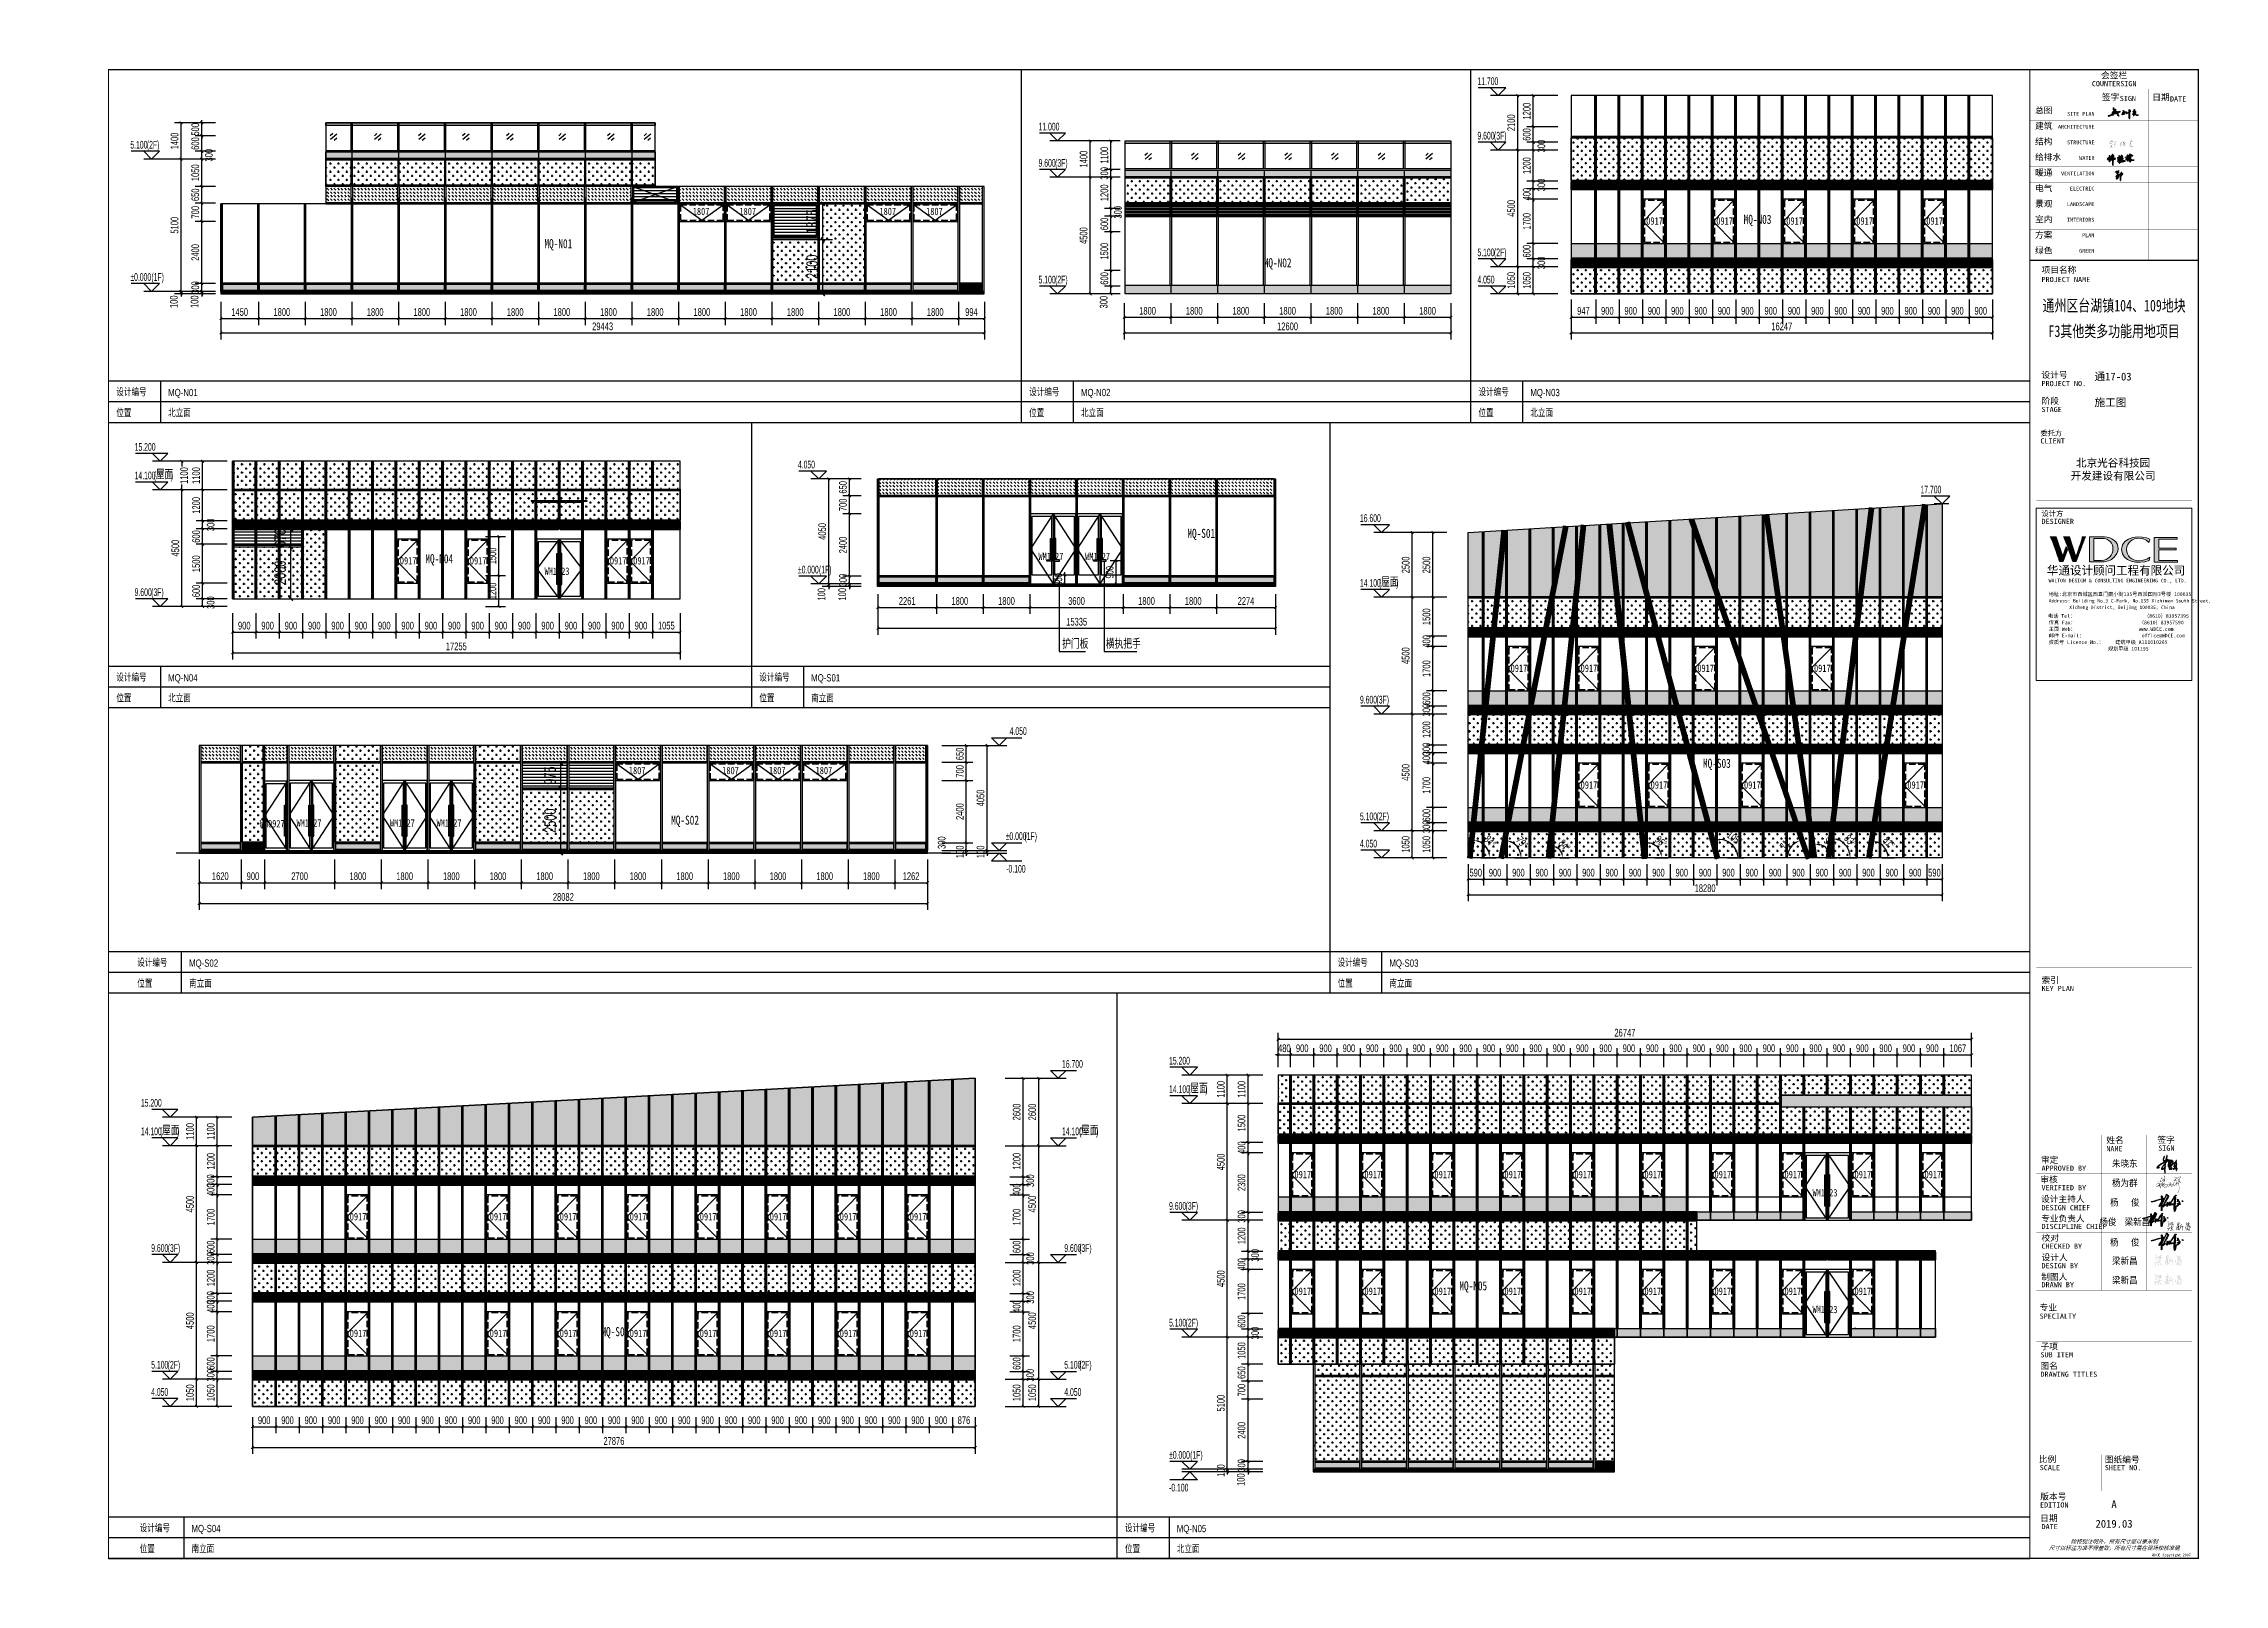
# Model space of a CAD drawing. Extents: x -483182 to 812890, y -390528 to -214858.
# Drawn here: x -209882 to -125777, y -353794 to -294389 of the extents above; entities that cross this region are included whole.
import ezdxf
from ezdxf.enums import TextEntityAlignment as Align

# ---------------------------------------------------------------- set-up
doc = ezdxf.new("R2010")
doc.units = 0
doc.header["$LTSCALE"] = 1000
doc.header["$MEASUREMENT"] = 0
doc.linetypes.add('ACAD_ISO05W100', pattern=[34, 24, -3, 0.5, -3, 0.5, -3])
doc.linetypes.add('DASH', pattern=[0.35, 0.25, -0.1])
for name, color, linetype in [('00-图签签名_10', 10, 'Continuous'), ('01-标注_尺寸', 124, 'Continuous'), ('01-标注_标高', 200, 'Continuous'), ('01-标注_符号', 200, 'Continuous'), ('01-标注_轴线坐标', 132, 'Continuous'), ('02-TEXT_标注', 130, 'Continuous'), ('05-填充_156', 156, 'Continuous'), ('05-填充_168', 168, 'Continuous'), ('05-填充_18', 18, 'Continuous'), ('05-填充_天正', 14, 'Continuous'), ('A-0-图名图例', 2, 'Continuous'), ('A-C_幕墙龙骨', 133, 'Continuous'), ('A-C_窗', 140, 'Continuous'), ('A-C_门', 150, 'Continuous'), ('A-E_栏杆', 232, 'Continuous'), ('D-铝板', 181, 'Continuous'), ('D_玻璃', 152, 'Continuous'), ('D_铝板', 181, 'Continuous'), ('E-立面轮廓', 241, 'Continuous'), ('外墙百叶', 162, 'Continuous')]:
    doc.layers.add(name, color=color, linetype=linetype)
doc.layers.add('04-不打印_辅助线', color=165, linetype='Continuous', plot=False)
doc.styles.add('_TCH_AXIS', font='STXIHEI_0.TTF', dxfattribs={"width": 0.75})
doc.styles.add('_TCH_DIM', font='ros.shx', dxfattribs={"width": 0.75, "bigfont": 'jd.shx'})
doc.styles.add('_TCH_DIM_T3', font='ros.shx', dxfattribs={"width": 0.705882, "bigfont": 'jd.shx'})
doc.styles.get("Standard").update_dxf_attribs({"font": 'STXIHEI_0.TTF', "width": 0.75})
doc.styles.add('华文细黑', font='STXIHEI_0.TTF', dxfattribs={"width": 0.9, "height": 10})
doc.styles.add('图签信息$0$hwxh', font='STXIHEI_0.TTF')
doc.styles.add('图签信息$0$华文细黑', font='STXIHEI_0.TTF', dxfattribs={"height": 10})
doc.dimstyles.new('_TCH_ARCH&&100', dxfattribs={"dimtxt": 297.5, "dimasz": 100, "dimexe": 250, "dimexo": 300, "dimgap": 100, "dimtad": 1, "dimdec": 0, "dimzin": 0, "dimdsep": 46, "dimtxsty": '_TCH_DIM_T3', "dimblk": 'ARCHTICK', "dimcen": 0.09, "dimclrt": 7, "dimazin": 2, "dimtfac": 1, "dimtdec": 0, "dimtix": 1, "dimtmove": 2, "dimatfit": 3, "dimfxl": 0, "dimtolj": 1, "dimtzin": 0, "dimarcsym": 0})
doc.dimstyles.new('_TCH_ARCH&&150', dxfattribs={"dimtxt": 446.25, "dimasz": 150, "dimexe": 375, "dimexo": 450, "dimgap": 189.375, "dimtad": 1, "dimdec": 0, "dimzin": 0, "dimdsep": 46, "dimtxsty": '_TCH_DIM_T3', "dimblk": 'ARCHTICK', "dimcen": 0.09, "dimclrt": 7, "dimazin": 2, "dimtfac": 1, "dimtdec": 0, "dimtix": 1, "dimtmove": 2, "dimatfit": 3, "dimfxl": 0, "dimtolj": 1, "dimtzin": 0, "dimarcsym": 0})
doc.dimstyles.new('_TCH_ARROW&&100', dxfattribs={"dimtxt": 297.5, "dimasz": 200, "dimexe": 250, "dimexo": 300, "dimgap": 100, "dimtad": 1, "dimdec": 0, "dimzin": 0, "dimdsep": 46, "dimtxsty": '_TCH_DIM_T3', "dimcen": 0.09, "dimclrt": 7, "dimazin": 2, "dimtfac": 1, "dimtdec": 0, "dimtix": 1, "dimtmove": 2, "dimatfit": 3, "dimfxl": 0, "dimtolj": 1, "dimtzin": 0, "dimarcsym": 0})
pattern_1 = [(0, (-173090.23, 320704.43), (158.75, 158.75), [79.375, -238.125]), (90, (-173050.54, 320664.74), (-158.75, 158.75), [79.375, -238.125])]
pattern_2 = [(0, (-173090.23, 321129.43), (158.75, 158.75), [79.375, -238.125]), (90, (-173050.54, 321089.74), (-158.75, 158.75), [79.375, -238.125])]
pattern_3 = [(0, (-32249, 317429.43), (158.75, 158.75), [79.375, -238.125]), (90, (-32209.32, 317389.74), (-158.75, 158.75), [79.375, -238.125])]
pattern_4 = [(0, (-32243, 317429.43), (158.75, 158.75), [79.375, -238.125]), (90, (-32203.32, 317389.74), (-158.75, 158.75), [79.375, -238.125])]
pattern_5 = [(0, (-32219, 317429.43), (158.75, 158.75), [79.375, -238.125]), (90, (-32179.32, 317389.74), (-158.75, 158.75), [79.375, -238.125])]
pattern_6 = [(0, (-377982.25, 364370.43), (158.75, 158.75), [79.375, -238.125]), (90, (-377942.56, 364330.74), (-158.75, 158.75), [79.375, -238.125])]
pattern_7 = [(0, (-377982.25, 364370.43), (0, 114.3), [])]
pattern_8 = [(0, (-26772, 317429.43), (158.75, 158.75), [79.375, -238.125]), (90, (-26732.32, 317389.74), (-158.75, 158.75), [79.375, -238.125])]
pattern_9 = [(0, (-27672, 317429.43), (158.75, 158.75), [79.375, -238.125]), (90, (-27632.32, 317389.74), (-158.75, 158.75), [79.375, -238.125])]
pattern_10 = [(0, (-28572, 317429.43), (158.75, 158.75), [79.375, -238.125]), (90, (-28532.32, 317389.74), (-158.75, 158.75), [79.375, -238.125])]
pattern_11 = [(0, (-29472, 317429.43), (158.75, 158.75), [79.375, -238.125]), (90, (-29432.32, 317389.74), (-158.75, 158.75), [79.375, -238.125])]
pattern_12 = [(0, (-30372, 317429.43), (158.75, 158.75), [79.375, -238.125]), (90, (-30332.32, 317389.74), (-158.75, 158.75), [79.375, -238.125])]
pattern_13 = [(0, (-31272, 317429.43), (158.75, 158.75), [79.375, -238.125]), (90, (-31232.32, 317389.74), (-158.75, 158.75), [79.375, -238.125])]
pattern_14 = [(0, (-17772, 317429.43), (158.75, 158.75), [79.375, -238.125]), (90, (-17732.32, 317389.74), (-158.75, 158.75), [79.375, -238.125])]
pattern_15 = [(0, (-18672, 317429.43), (158.75, 158.75), [79.375, -238.125]), (90, (-18632.32, 317389.74), (-158.75, 158.75), [79.375, -238.125])]
pattern_16 = [(0, (-19572, 317429.43), (158.75, 158.75), [79.375, -238.125]), (90, (-19532.32, 317389.74), (-158.75, 158.75), [79.375, -238.125])]
pattern_17 = [(0, (-20472, 317429.43), (158.75, 158.75), [79.375, -238.125]), (90, (-20432.32, 317389.74), (-158.75, 158.75), [79.375, -238.125])]
pattern_18 = [(0, (-21372, 317429.43), (158.75, 158.75), [79.375, -238.125]), (90, (-21332.32, 317389.74), (-158.75, 158.75), [79.375, -238.125])]
pattern_19 = [(0, (-22272, 317429.43), (158.75, 158.75), [79.375, -238.125]), (90, (-22232.32, 317389.74), (-158.75, 158.75), [79.375, -238.125])]
pattern_20 = [(0, (-23172, 317429.43), (158.75, 158.75), [79.375, -238.125]), (90, (-23132.32, 317389.74), (-158.75, 158.75), [79.375, -238.125])]
pattern_21 = [(0, (-24072, 317429.43), (158.75, 158.75), [79.375, -238.125]), (90, (-24032.32, 317389.74), (-158.75, 158.75), [79.375, -238.125])]
pattern_22 = [(0, (-24972, 317429.43), (158.75, 158.75), [79.375, -238.125]), (90, (-24932.32, 317389.74), (-158.75, 158.75), [79.375, -238.125])]
pattern_23 = [(0, (-25872, 317429.43), (158.75, 158.75), [79.375, -238.125]), (90, (-25832.32, 317389.74), (-158.75, 158.75), [79.375, -238.125])]
pattern_24 = [(0, (-16842, 317429.43), (158.75, 158.75), [79.375, -238.125]), (90, (-16802.32, 317389.74), (-158.75, 158.75), [79.375, -238.125])]
pattern_25 = [(0, (-32172, 317429.43), (158.75, 158.75), [79.375, -238.125]), (90, (-32132.32, 317389.74), (-158.75, 158.75), [79.375, -238.125])]
pattern_26 = [(0, (-389044, 354870.43), (158.75, 158.75), [79.375, -238.125]), (90, (-389004.31, 354830.74), (-158.75, 158.75), [79.375, -238.125])]
pattern_27 = [(0, (-387244, 354870.43), (158.75, 158.75), [79.375, -238.125]), (90, (-387204.31, 354830.74), (-158.75, 158.75), [79.375, -238.125])]
pattern_28 = [(0, (-389044, 354870.43), (0, 114.3), [])]
pattern_29 = [(0, (-30533.35, 313554.43), (155.273375, 158.75), [77.63669, -232.91006]), (90, (-30494.53, 313514.74), (-155.273375, 158.75), [79.375, -238.125])]
pattern_30 = [(0, (1257.837, 50), (0, 57.15), [])]
pattern_31 = [(0, (-427075.5, 321129.43), (158.75, 158.75), [79.375, -238.125]), (90, (-427035.81, 321089.74), (-158.75, 158.75), [79.375, -238.125])]
pattern_32 = [(0, (-32529, 317429.43), (158.75, 158.75), [79.375, -238.125]), (90, (-32489.32, 317389.74), (-158.75, 158.75), [79.375, -238.125])]
pattern_33 = [(50, (0, 0), (364.36934, -31.87817), [38.1, -419.1]), (355, (0, 0), (-70.48565, 382.1133), [30.48, -335.28]), (100.451, (30.36, -2.66), (293.885, 350.23338), [32.38, -356.18]), (46.1842, (0, 101.6), (542.1581, -84.08466), [57.15, -628.65]), (96.6356, (45.2, 94.6), (474.8085, 494.8511), [48.57, -534.27]), (351.184, (0, 101.6), (474.8092, 494.8502), [45.72, -502.92]), (21, (50.8, 76.2), (303.22976, -204.53104), [38.1, -419.1]), (326, (50.8, 76.2), (123.60406, 368.37593), [30.48, -335.28]), (71.4514, (76.07, 59.16), (426.83298, 163.8457), [32.38, -356.18]), (37.5, (0, 0), (6.177207, 169.110078), [0, -331.216, 0, -340.36, 0, -336.55]), (7.5, (0, 0), (133.639325, 200.36115), [0, -194.056, 0, -323.596, 0, -128.27]), (327.5, (-113.28, 0), (271.18119, -11.45749), [0, -127, 0, -396.24, 0, -525.78]), (317.5, (-164.08, 0), (296.25836, 50.85298), [0, -165.1, 0, -263.144, 0, -373.38])]
pattern_34 = [(45, (-849.99, -261.96), (-112.253, 112.253), [])]
pattern_35 = [(0, (0, 0), (0, 114.3), [])]
pattern_36 = [(45, (-843.80595, -349.1901), (-0.088388348, 0.088388348), [])]
pattern_37 = [(45, (41410, 5700), (-70160, 70160), [])]

msp = doc.modelspace()

# ---------------------------------------------------------------- texts
at = {"layer": '00-图签签名_10', "char_height": 260, "attachment_point": 5, "style": '华文细黑'}
for s, insert, width in [('朱晓东', (-129618.5, -337581.6), 14747.11), ('杨   俊', (-129618.5, -339081.6), 12329.131), ('杨为群', (-129618.5, -338331.6), 3209.775), ('杨俊  梁新昌', (-129618.5, -339831.6), 6990.248), ('杨   俊', (-129621.3, -340619.5), 4794.403), ('梁新昌', (-129618.5, -341331.6), 6894.288), ('梁新昌', (-129618.5, -342081.6), 7674.889)]:
    msp.add_mtext(s, dxfattribs=dict(at, insert=insert, width=width))
at = {"layer": '01-标注_符号', "color": 7, "width": 0.75}
for s, p in [('MQ-N03', (-144317.9, -301339.2)), ('MQ-N01', (-190566.2, -302276.7)), ('MQ-N02', (-162826.6, -303012.8)), ('MQ-S01', (-165771.8, -313445.8)), ('MQ-N04', (-195160.9, -314424.8)), ('MQ-S03', (-145885.5, -322311.9)), ('MQ-S02', (-185679.3, -324503.9)), ('MQ-N05', (-155282.4, -342457.8)), ('MQ-S04', (-188370, -344225.5))]:
    msp.add_text(s, height=350, dxfattribs=at).set_placement(p)
at = {"layer": '02-TEXT_标注', "style": '_TCH_DIM'}
for s, height, width, p in [('11.700', 297.5, 0.529412, (-154584.3, -295986.9)), ('11.000', 297.5, 0.529412, (-171510, -297736.9)), ('5.100', 297.5, 0.529412, (-206537.3, -298436.9)), ('(2F)', 297.5, 0.529412, (-205900.1, -298436.9)), ('9.600', 297.5, 0.529412, (-154584.3, -298086.9)), ('(3F)', 297.5, 0.529412, (-153947.2, -298086.9)), ('9.600', 297.5, 0.529412, (-171510, -299136.9)), ('(3F)', 297.5, 0.529412, (-170872.9, -299136.9)), ('5.100', 297.5, 0.529412, (-154584.3, -302586.9)), ('(2F)', 297.5, 0.529412, (-153947.2, -302586.9)), ('%%P0.000', 297.5, 0.529412, (-206537.3, -303536.9)), ('(1F)', 297.5, 0.529412, (-205725.1, -303536.9)), ('5.100', 297.5, 0.529412, (-171510, -303636.9)), ('(2F)', 297.5, 0.529412, (-170872.9, -303636.9)), ('4.050', 297.5, 0.529412, (-154584.3, -303636.9)), ('15.200', 297.5, 0.529412, (-206371.2, -310086.9)), ('14.100', 297.5, 0.529412, (-206371.2, -311186.9)), ('(', 297.5, 0.529412, (-205631.4, -311186.9)), ('屋面', 347.29, 0.75, (-205557.9, -311186.9)), (')', 297.5, 0.529412, (-204975.9, -311186.9)), ('4.050', 297.5, 0.529412, (-180791.3, -310766.8)), ('17.700', 297.5, 0.529412, (-137497.5, -311731.9)), ('16.600', 297.5, 0.529412, (-159115.5, -312831.9)), ('%%P0.000', 297.5, 0.529412, (-180791.3, -314816.8)), ('(1F)', 297.5, 0.529412, (-179979.1, -314816.8)), ('9.600', 297.5, 0.529412, (-206371.2, -315686.9)), ('(3F)', 297.5, 0.529412, (-205734, -315686.9)), ('14.100', 297.5, 0.529412, (-159115.5, -315331.9)), ('(', 297.5, 0.529412, (-158375.8, -315331.9)), ('屋面', 347.29, 0.75, (-158302.3, -315331.9)), (')', 297.5, 0.529412, (-157720.3, -315331.9)), ('护门板', 347.29, 0.75, (-170602.1, -317717.6)), ('横执把手', 347.29, 0.75, (-168918.2, -317717.6)), ('9.600', 297.5, 0.529412, (-159115.5, -319831.9)), ('(3F)', 297.5, 0.529412, (-158478.4, -319831.9)), ('4.050', 297.5, 0.529412, (-172625.3, -321043.9)), ('5.100', 297.5, 0.529412, (-159115.5, -324331.9)), ('(2F)', 297.5, 0.529412, (-158478.4, -324331.9)), ('%%P0.000', 297.5, 0.529412, (-172777.6, -325093.9)), ('(1F)', 297.5, 0.529412, (-172054.3, -325093.9)), ('4.050', 297.5, 0.529412, (-159115.5, -325381.9)), ('-0.100', 297.5, 0.529412, (-172756.6, -326353.9)), ('16.700', 297.5, 0.529412, (-170606.9, -333876.1)), ('15.200', 297.5, 0.529412, (-166477.6, -333752.4)), ('14.100', 297.5, 0.529412, (-166477.6, -334852.4)), ('(', 297.5, 0.529412, (-165737.8, -334852.4)), ('屋面', 347.29, 0.75, (-165664.3, -334852.4)), (')', 297.5, 0.529412, (-165082.4, -334852.4)), ('15.200', 297.5, 0.529412, (-206131, -335376.1)), ('14.100', 297.5, 0.529412, (-206131, -336476.1)), ('(', 297.5, 0.529412, (-205391.2, -336476.1)), ('屋面', 347.29, 0.75, (-205317.7, -336476.1)), (')', 297.5, 0.529412, (-204735.7, -336476.1)), ('14.100', 297.5, 0.529412, (-170606.9, -336476.1)), ('(', 297.5, 0.529412, (-169946.6, -336476.1)), ('屋面', 347.29, 0.75, (-169873.1, -336476.1)), (')', 297.5, 0.529412, (-169291.1, -336476.1)), ('9.600', 297.5, 0.529412, (-166477.6, -339352.4)), ('(3F)', 297.5, 0.529412, (-165840.5, -339352.4)), ('9.600', 297.5, 0.529412, (-205734.4, -340976.1)), ('(3F)', 297.5, 0.529412, (-205097.2, -340976.1)), ('9.600', 297.5, 0.529412, (-170517.6, -340976.1)), ('(3F)', 297.5, 0.529412, (-169946.6, -340976.1)), ('5.100', 297.5, 0.529412, (-166477.6, -343852.4)), ('(2F)', 297.5, 0.529412, (-165840.5, -343852.4)), ('5.100', 297.5, 0.529412, (-205734.4, -345476.1)), ('(2F)', 297.5, 0.529412, (-205097.2, -345476.1)), ('5.100', 297.5, 0.529412, (-170517.6, -345476.1)), ('(2F)', 297.5, 0.529412, (-169946.6, -345476.1)), ('4.050', 297.5, 0.529412, (-205734.4, -346526.1)), ('4.050', 297.5, 0.529412, (-170517.6, -346526.1)), ('%%P0.000', 297.5, 0.529412, (-166477.6, -348952.4)), ('(1F)', 297.5, 0.529412, (-165665.4, -348952.4)), ('-0.100', 297.5, 0.529412, (-166477.6, -350212.4))]:
    msp.add_text(s, height=height, dxfattribs=dict(at, width=width)).set_placement(p)
at = {"layer": '02-TEXT_标注', "linetype": 'ACAD_ISO05W100', "style": '_TCH_DIM', "width": 0.8}
for s, p in [('设计编号', (-207080, -307980.4)), ('MQ-N01', (-205080, -307981.9)), ('设计编号', (-171875, -307980.4)), ('MQ-N02', (-169875, -307981.9)), ('设计编号', (-154545.5, -307980.4)), ('MQ-N03', (-152545.5, -307981.9)), ('位置', (-207080, -308781.9)), ('北立面', (-205080, -308781.9)), ('位置', (-171875, -308781.9)), ('北立面', (-169875, -308781.9)), ('位置', (-154545.5, -308781.9)), ('北立面', (-152545.5, -308781.9)), ('设计编号', (-207080, -318980.4)), ('MQ-N04', (-205080, -318981.9)), ('设计编号', (-182281.5, -318980.4)), ('MQ-S01', (-180281.5, -318981.9)), ('位置', (-207080, -319781.9)), ('北立面', (-205080, -319781.9)), ('位置', (-182281.5, -319781.9)), ('南立面', (-180281.5, -319781.9)), ('设计编号', (-206272, -329980.4)), ('设计编号', (-159980, -329980.4)), ('位置', (-206272, -330781.9)), ('南立面', (-204272, -330781.9)), ('MQ-S02', (-204272, -329981.9)), ('位置', (-159980, -330781.9)), ('南立面', (-157980, -330781.9)), ('MQ-S03', (-157980, -329981.9)), ('设计编号', (-206178.5, -351780.4)), ('MQ-S04', (-204178.5, -351781.9)), ('设计编号', (-168180, -351780.4)), ('MQ-N05', (-166180, -351781.9)), ('位置', (-206178.5, -352581.9)), ('南立面', (-204178.5, -352581.9)), ('位置', (-168180, -352581.9)), ('北立面', (-166180, -352581.9))]:
    msp.add_text(s, height=281.25, dxfattribs=at).set_placement(p)

# ---------------------------------------------------------------- blocks, each defined once
blk = doc.blocks.new('*U78')
at = {"layer": '05-填充_168'}
h = blk.add_hatch(color=256, dxfattribs=at)
h.dxf.hatch_style = 1
h.paths.add_polyline_path([(0, 50), (2189, 50), (2189, 275), (0, 275)])
for points in [[(0, 325), (2189, 325)], [(0, 275), (2189, 275)], [(0, 50), (2189, 50)], [(0, 0), (2189, 0)]]:
    blk.add_lwpolyline(points)
blk.add_lwpolyline([(0, 50), (2189, 50), (2189, 275), (0, 275)], close=True)
blk = doc.blocks.new('*U457')
at = {"layer": '05-填充_156'}
h = blk.add_hatch(dxfattribs=at)
h.set_pattern_fill('DASH', color=256, scale=100, angle=315)
h.set_pattern_definition([(315, (17924, 318054.43), (134.703842, -3e-14), [95.25, -95.25])])
h.paths.add_polyline_path([(0, 50), (2189, 50), (2189, 675), (0, 675)])
blk.add_lwpolyline([(0, 50), (2189, 50), (2189, 675), (0, 675)], close=True)
for points in [[(0, 50), (2189, 50)], [(0, 0), (2189, 0)]]:
    blk.add_lwpolyline(points)
blk = doc.blocks.new('kdytu')
at = {"layer": '05-填充_168'}
h = blk.add_hatch(color=256, dxfattribs=at)
h.dxf.hatch_style = 1
h.paths.add_polyline_path([(0, 50), (1740, 50), (1740, 275), (0, 275)])
for points in [[(0, 325), (1740, 325)], [(0, 275), (1740, 275)], [(0, 50), (1740, 50)], [(0, 0), (1740, 0)]]:
    blk.add_lwpolyline(points)
blk.add_lwpolyline([(0, 50), (1740, 50), (1740, 275), (0, 275)], close=True)
blk = doc.blocks.new('*U81')
at = {"layer": 'A-C_窗'}
blk.add_blockref('kdytu', (-870, -162.5), dxfattribs=at)
blk = doc.blocks.new('*U82')
at = {"layer": 'A-C_窗', "color": 0, "linetype": 'ByBlock', "lineweight": -2, "transparency": 16777216}
for p in [(0, 0), (1800, 0)]:
    blk.add_blockref('*U81', p, dxfattribs=at)
blk = doc.blocks.new('*U83')
at = {"layer": 'A-C_窗'}
blk.add_blockref('kdytu', (-870, -162.5), dxfattribs=at)
blk = doc.blocks.new('*U84')
at = {"layer": 'A-C_窗', "color": 0, "linetype": 'ByBlock', "lineweight": -2, "transparency": 16777216}
for p in [(0, 0), (1800, 0)]:
    blk.add_blockref('*U83', p, dxfattribs=at)
blk = doc.blocks.new('*U464')
at = {"layer": '05-填充_156'}
h = blk.add_hatch(dxfattribs=at)
h.set_pattern_fill('DASH', color=256, scale=100, angle=315)
h.set_pattern_definition([(315, (17475, 318054.43), (134.703842, -3e-14), [95.25, -95.25])])
h.paths.add_polyline_path([(0, 50), (1740, 50), (1740, 675), (0, 675)])
blk.add_lwpolyline([(0, 50), (1740, 50), (1740, 675), (0, 675)], close=True)
for points in [[(0, 50), (1740, 50)], [(0, 0), (1740, 0)]]:
    blk.add_lwpolyline(points)
blk = doc.blocks.new('*U80')
at = {"layer": 'A-C_窗'}
blk.add_blockref('*U464', (-870, -312.5), dxfattribs=at)
blk = doc.blocks.new('ytrsutdyu')
for points in [[(5909, -500), (7649, -500), (7649, 2200), (5909, 2200)], [(6729, -150), (6729, 2100), (5959, 2100), (5959, -150)], [(6829, -150), (7599, -150), (7599, 2100), (6829, 2100)], [(7709, -500), (9449, -500), (9449, 2200), (7709, 2200)], [(8529, -150), (8529, 2100), (7759, 2100), (7759, -150)], [(8629, -150), (9399, -150), (9399, 2100), (8629, 2100)], [(6729, 375), (6529, 375), (6529, 425), (6679, 425), (6679, 1250), (6729, 1250)], [(6829, 375), (7029, 375), (7029, 425), (6879, 425), (6879, 1250), (6829, 1250)], [(8529, 375), (8329, 375), (8329, 425), (8479, 425), (8479, 1250), (8529, 1250)], [(8629, 375), (8829, 375), (8829, 425), (8679, 425), (8679, 1250), (8629, 1250)]]:
    blk.add_lwpolyline(points, close=True)
for points in [[(6779, 2200), (5909, 850), (6779, -500)], [(6779, 2200), (6779, -500)], [(6779, 2200), (7649, 850), (6779, -500)], [(8579, 2200), (7709, 850), (8579, -500)], [(8579, 2200), (8579, -500)], [(8579, 2200), (9449, 850), (8579, -500)]]:
    blk.add_lwpolyline(points)
at = {"layer": '05-填充_18', "const_width": 100}
for points in [[(4049, -550), (0, -550)], [(11309, -550), (4049, -550)], [(11309, -550), (15358, -550)]]:
    blk.add_lwpolyline(points, dxfattribs=at)
at = {"layer": 'A-C_窗'}
for p, q in [((0, 3550), (0, -500)), ((0, 3550), (0, -500)), ((60, 3550), (60, -500)), ((2249, 3550), (2249, -500)), ((2309, 3550), (2309, -500)), ((4049, 3550), (4049, -500)), ((4109, 3550), (4109, -500)), ((5849, 3550), (5849, -500)), ((5909, 3550), (5909, -500)), ((7649, 3550), (7649, -500)), ((7709, 3550), (7709, -500)), ((9449, 3550), (9449, -500)), ((9509, 3550), (9509, -500)), ((11249, 3550), (11249, -500)), ((11309, 3550), (11309, -500)), ((13049, 3550), (13049, -500)), ((13109, 3550), (13109, -500)), ((15298, 3550), (15298, -500)), ((15358, 3550), (15358, -500)), ((15358, 3550), (15358, -500)), ((0, -500), (15358, -500))]:
    blk.add_line(p, q, dxfattribs=at)
blk.add_lwpolyline([(0, 3550), (15358, 3550), (15358, -600), (0, -600)], close=True, dxfattribs=at)
for name, p in [('*U457', (60, 2875)), ('*U457', (13109, 2875)), ('*U78', (60, -500)), ('*U82', (3179, -337.5)), ('*U84', (10379, -337.5)), ('*U78', (13109, -500))]:
    blk.add_blockref(name, p, dxfattribs=at)
at = {"layer": 'A-C_窗', "color": 0, "linetype": 'ByBlock', "lineweight": -2, "transparency": 16777216}
for p in [(3179, 3187.5), (4979, 3187.5), (6779, 3187.5), (8579, 3187.5), (10379, 3187.5), (12179, 3187.5)]:
    blk.add_blockref('*U80', p, dxfattribs=at)
at = {"layer": '04-不打印_辅助线', "style": '_TCH_AXIS', "width": 0.75}
for p in [(6210.8, 419.6), (8010.8, 419.6)]:
    blk.add_text('WM1827', height=285.43, dxfattribs=at).set_placement(p)
blk = doc.blocks.new('wm1827')
for points in [[(-1735, 0), (5, 0), (5, 2700), (-1735, 2700)], [(-915, 100), (-915, 2600), (-1685, 2600), (-1685, 100)], [(-815, 100), (-45, 100), (-45, 2600), (-815, 2600)], [(-915, 550), (-965, 550), (-965, 1750), (-915, 1750)], [(-815, 550), (-765, 550), (-765, 1750), (-815, 1750)]]:
    blk.add_lwpolyline(points, close=True)
for points in [[(-865, 2700), (-1735, 1350), (-865, 0)], [(-865, 2700), (-865, 0)], [(-865, 2700), (5, 1350), (-865, 0)]]:
    blk.add_lwpolyline(points)
at = {"layer": '04-不打印_辅助线', "style": '_TCH_AXIS', "width": 0.75}
blk.add_text('WM1827', height=285.4, dxfattribs=at).set_placement((-1433, 920))
blk = doc.blocks.new('*U459')
at = {"layer": '05-填充_156'}
h = blk.add_hatch(dxfattribs=at)
h.set_pattern_fill('DASH', color=256, scale=100, angle=315)
h.set_pattern_definition([(315, (16907.19, 318054.43), (134.703842, -3e-14), [95.25, -95.25])])
h.paths.add_polyline_path([(0, 50), (1172, 50), (1172, 675), (0, 675)])
blk.add_lwpolyline([(0, 50), (1172, 50), (1172, 675), (0, 675)], close=True)
for points in [[(0, 50), (1172, 50)], [(0, 0), (1172, 0)]]:
    blk.add_lwpolyline(points)
blk = doc.blocks.new('*U540')
at = {"layer": 'A-C_窗'}
blk.add_blockref('*U464', (-870, -312.5), dxfattribs=at)
blk = doc.blocks.new('*U541')
at = {"layer": 'A-C_窗', "color": 0, "linetype": 'ByBlock', "lineweight": -2, "transparency": 16777216}
for p in [(0, 0), (1800, 0), (3600, 0), (5400, 0), (7200, 0), (9000, 0), (10800, 0), (12600, 0)]:
    blk.add_blockref('*U540', p, dxfattribs=at)
blk = doc.blocks.new('A$C2E0A5E3B')
blk.add_lwpolyline([(-5, 0), (1735, 0), (1735, 675), (-5, 675)], close=True)
for points in [[(-5, 675), (865, 50)], [(865, 50), (1735, 675)]]:
    blk.add_lwpolyline(points)
at = {"linetype": 'DASH'}
blk.add_lwpolyline([(45, 50), (1685, 50), (1685, 625), (45, 625)], close=True, dxfattribs=at)
at = {"layer": '04-不打印_辅助线', "width": 0.75}
blk.add_text('1807', height=285.4, dxfattribs=at).set_placement((514, 242))
blk = doc.blocks.new('*U536')
at = {"layer": 'A-C_窗'}
blk.add_blockref('A$C2E0A5E3B', (-865, -337.5), dxfattribs=at)
blk = doc.blocks.new('*U537')
at = {"layer": 'A-C_窗', "color": 0, "linetype": 'ByBlock', "lineweight": -2, "transparency": 16777216}
for p in [(0, 0), (1800, 0), (3600, 0)]:
    blk.add_blockref('*U536', p, dxfattribs=at)
blk = doc.blocks.new('*U458')
at = {"layer": '05-填充_156'}
h = blk.add_hatch(dxfattribs=at)
h.set_pattern_fill('DASH', color=256, scale=100, angle=315)
h.set_pattern_definition([(315, (17264.55, 318054.43), (134.703842, -3e-14), [95.25, -95.25])])
h.paths.add_polyline_path([(0, 50), (1530, 50), (1530, 675), (0, 675)])
blk.add_lwpolyline([(0, 50), (1530, 50), (1530, 675), (0, 675)], close=True)
for points in [[(0, 50), (1530, 50)], [(0, 0), (1530, 0)]]:
    blk.add_lwpolyline(points)
blk = doc.blocks.new('*U460')
at = {"layer": '05-填充_156'}
h = blk.add_hatch(dxfattribs=at)
h.set_pattern_fill('DASH', color=256, scale=100, angle=315)
h.set_pattern_definition([(315, (16605, 318054.43), (134.703842, -3e-14), [95.25, -95.25])])
h.paths.add_polyline_path([(0, 50), (870, 50), (870, 675), (0, 675)])
blk.add_lwpolyline([(0, 50), (870, 50), (870, 675), (0, 675)], close=True)
for points in [[(0, 50), (870, 50)], [(0, 0), (870, 0)]]:
    blk.add_lwpolyline(points)
blk = doc.blocks.new('*U90')
at = {"layer": '05-填充_168'}
h = blk.add_hatch(color=256, dxfattribs=at)
h.dxf.hatch_style = 1
h.paths.add_polyline_path([(0, 50), (1530, 50), (1530, 275), (0, 275)])
for points in [[(0, 325), (1530, 325)], [(0, 275), (1530, 275)], [(0, 50), (1530, 50)], [(0, 0), (1530, 0)]]:
    blk.add_lwpolyline(points)
blk.add_lwpolyline([(0, 50), (1530, 50), (1530, 275), (0, 275)], close=True)
blk = doc.blocks.new('*U538')
at = {"layer": 'A-C_窗'}
blk.add_blockref('kdytu', (-870, -162.5), dxfattribs=at)
blk = doc.blocks.new('*U539')
at = {"layer": 'A-C_窗', "color": 0, "linetype": 'ByBlock', "lineweight": -2, "transparency": 16777216}
for p in [(0, 0), (1800, 0), (3600, 0), (5400, 0), (7200, 0), (9000, 0), (10800, 0), (12600, 0), (14400, 0)]:
    blk.add_blockref('*U538', p, dxfattribs=at)
blk = doc.blocks.new('wm0927')
for points in [[(0, 2675), (-870, 1337), (0, 0)], [(0, 2675), (0, 0)]]:
    blk.add_lwpolyline(points)
for points in [[(-870, 0), (0, 0), (0, 2675), (-870, 2675)], [(-50, 100), (-50, 2575), (-820, 2575), (-820, 100)], [(-50, 550), (-100, 550), (-100, 1750), (-50, 1750)]]:
    blk.add_lwpolyline(points, close=True)
at = {"layer": '04-不打印_辅助线', "style": '_TCH_AXIS', "width": 0.75}
blk.add_text('WM0927', height=285.4, dxfattribs=at).set_placement((-1058, 892))
blk = doc.blocks.new('*U91')
at = {"layer": '05-填充_168'}
h = blk.add_hatch(color=256, dxfattribs=at)
h.dxf.hatch_style = 1
h.paths.add_polyline_path([(0, 50), (810, 50), (810, 275), (0, 275)])
for points in [[(0, 325), (810, 325)], [(0, 275), (810, 275)], [(0, 50), (810, 50)], [(0, 0), (810, 0)]]:
    blk.add_lwpolyline(points)
blk.add_lwpolyline([(0, 50), (810, 50), (810, 275), (0, 275)], close=True)
blk = doc.blocks.new('*U93')
at = {"layer": '05-填充_168'}
h = blk.add_hatch(color=256, dxfattribs=at)
h.dxf.hatch_style = 1
h.paths.add_polyline_path([(0, 50), (1172, 50), (1172, 275), (0, 275)])
for points in [[(0, 325), (1172, 325)], [(0, 275), (1172, 275)], [(0, 50), (1172, 50)], [(0, 0), (1172, 0)]]:
    blk.add_lwpolyline(points)
blk.add_lwpolyline([(0, 50), (1172, 50), (1172, 275), (0, 275)], close=True)
blk = doc.blocks.new('*U92')
at = {"layer": '05-填充_168'}
h = blk.add_hatch(color=256, dxfattribs=at)
h.dxf.hatch_style = 1
h.paths.add_polyline_path([(0, 50), (1740, 50), (1740, 275), (0, 275)])
for points in [[(0, 325), (1740, 325)], [(0, 275), (1740, 275)], [(0, 50), (1740, 50)], [(0, 0), (1740, 0)]]:
    blk.add_lwpolyline(points)
blk.add_lwpolyline([(0, 50), (1740, 50), (1740, 275), (0, 275)], close=True)
blk = doc.blocks.new('kjhmgh3')
at = {"layer": '05-填充_156'}
h = blk.add_hatch(dxfattribs=at)
h.set_pattern_fill('CROSS', color=136, scale=100)
h.set_pattern_definition(pattern_2)
h.paths.add_polyline_path([(0, 3100), (1740, 3100), (1740, 3725), (0, 3725)])
h = blk.add_hatch(dxfattribs=at)
h.set_pattern_fill('CROSS', color=136, scale=100)
h.set_pattern_definition(pattern_1)
h.paths.add_polyline_path([(0, 3050), (1740, 3050), (1740, 0), (0, 0)])
for points in [[(0, 3100), (1740, 3100), (1740, 3725), (0, 3725)], [(0, 3050), (1740, 3050), (1740, 0), (0, 0)]]:
    blk.add_lwpolyline(points, close=True)
for points in [[(0, 3100), (1740, 3100)], [(0, 3050), (1740, 3050)]]:
    blk.add_lwpolyline(points)
blk = doc.blocks.new('kjhmgh2')
at = {"layer": '05-填充_156'}
h = blk.add_hatch(dxfattribs=at)
h.set_pattern_fill('CROSS', color=136, scale=100)
h.set_pattern_definition(pattern_2)
h.paths.add_polyline_path([(0, 3100), (1740, 3100), (1740, 3725), (0, 3725)])
h = blk.add_hatch(dxfattribs=at)
h.set_pattern_fill('CROSS', color=136, scale=100)
h.set_pattern_definition(pattern_1)
h.paths.add_polyline_path([(0, 3050), (1740, 3050), (1740, 0), (0, 0)])
for points in [[(0, 3100), (1740, 3100), (1740, 3725), (0, 3725)], [(0, 3050), (1740, 3050), (1740, 0), (0, 0)]]:
    blk.add_lwpolyline(points, close=True)
for points in [[(0, 3100), (1740, 3100)], [(0, 3050), (1740, 3050)]]:
    blk.add_lwpolyline(points)
blk = doc.blocks.new('*U542')
at = {"layer": 'A-C_窗'}
blk.add_blockref('*U464', (-870, -312.5), dxfattribs=at)
blk = doc.blocks.new('*U543')
at = {"layer": 'A-C_窗', "color": 0, "linetype": 'ByBlock', "lineweight": -2, "transparency": 16777216}
for p in [(0, 0), (1800, 0)]:
    blk.add_blockref('*U542', p, dxfattribs=at)
blk = doc.blocks.new('kjhmgh1')
at = {"layer": '05-填充_156'}
h = blk.add_hatch(dxfattribs=at)
h.set_pattern_fill('CROSS', color=136, scale=100)
h.set_pattern_definition([(0, (-174020.23, 321129.43), (158.75, 158.75), [79.375, -238.125]), (90, (-173980.54, 321089.74), (-158.75, 158.75), [79.375, -238.125])])
h.paths.add_polyline_path([(0, 3100), (810, 3100), (810, 3725), (0, 3725)])
h = blk.add_hatch(dxfattribs=at)
h.set_pattern_fill('CROSS', color=136, scale=100)
h.set_pattern_definition([(0, (-174020.23, 320704.43), (158.75, 158.75), [79.375, -238.125]), (90, (-173980.54, 320664.74), (-158.75, 158.75), [79.375, -238.125])])
h.paths.add_polyline_path([(0, 3050), (810, 3050), (810, 0), (0, 0)])
for points in [[(0, 3100), (810, 3100), (810, 3725), (0, 3725)], [(0, 3050), (810, 3050), (810, 0), (0, 0)]]:
    blk.add_lwpolyline(points, close=True)
for points in [[(0, 3100), (810, 3100)], [(0, 3050), (810, 3050)]]:
    blk.add_lwpolyline(points)
blk = doc.blocks.new('*U534')
at = {"layer": 'A-C_窗'}
blk.add_blockref('A$C2E0A5E3B', (-865, -337.5), dxfattribs=at)
blk = doc.blocks.new('*U535')
at = {"layer": 'A-C_窗', "color": 0, "linetype": 'ByBlock', "lineweight": -2, "transparency": 16777216}
blk.add_blockref('*U534', (0, 0), dxfattribs=at)
blk = doc.blocks.new('*U31')
at = {"layer": '05-填充_156'}
h = blk.add_hatch(dxfattribs=at)
h.set_pattern_fill('CROSS', color=136, scale=100)
h.set_pattern_definition([(0, (-32147, 313554.43), (158.75, 158.75), [79.375, -238.125]), (90, (-32107.32, 313514.74), (-158.75, 158.75), [79.375, -238.125])])
h.paths.add_polyline_path([(0, 1500), (840, 1500), (840, 350), (0, 350)])
at = {"layer": '05-填充_168'}
h = blk.add_hatch(color=256, dxfattribs=at)
h.dxf.hatch_style = 1
h.paths.add_polyline_path([(0, 300), (840, 300), (840, 50), (0, 50)])
for points in [[(0, 1550), (840, 1550)], [(0, 1500), (840, 1500)], [(0, 350), (840, 350)], [(0, 300), (840, 300)], [(0, 50), (840, 50)], [(0, 0), (840, 0)]]:
    blk.add_lwpolyline(points)
for points in [[(840, 1500), (0, 1500), (0, 1550), (840, 1550)], [(0, 1500), (840, 1500), (840, 350), (0, 350)], [(0, 300), (840, 300), (840, 350), (0, 350)], [(0, 300), (840, 300), (840, 50), (0, 50)], [(840, 0), (0, 0), (0, 50), (840, 50)]]:
    blk.add_lwpolyline(points, close=True)
blk = doc.blocks.new('*U119')
at = {"layer": 'A-C_窗'}
blk.add_blockref('*U31', (-420, -775), dxfattribs=at)
blk = doc.blocks.new('*U120')
at = {"layer": 'A-C_窗', "color": 0, "linetype": 'ByBlock', "lineweight": -2, "transparency": 16777216}
for p in [(0, 0), (900, 0), (1800, 0), (2700, 0), (3600, 0), (4500, 0), (5400, 0), (6300, 0), (7200, 0), (8100, 0), (9000, 0), (9900, 0), (10800, 0), (11700, 0), (12600, 0), (13500, 0), (14400, 0), (15300, 0), (16200, 0), (17100, 0), (18000, 0), (18900, 0), (19800, 0), (20700, 0), (21600, 0), (22500, 0), (23400, 0), (24300, 0), (25200, 0)]:
    blk.add_blockref('*U119', p, dxfattribs=at)
blk = doc.blocks.new('*U396')
at = {"layer": '05-填充_156'}
h = blk.add_hatch(dxfattribs=at)
h.set_pattern_fill('CROSS', color=136, scale=100)
h.set_pattern_definition(pattern_3)
h.paths.add_polyline_path([(0, 5375), (840, 5375), (840, 4225), (0, 4225)])
h = blk.add_hatch(dxfattribs=at)
h.set_pattern_fill('CROSS', color=136, scale=100)
h.set_pattern_definition(pattern_3)
h.paths.add_polyline_path([(0, 875), (840, 875), (840, -150), (0, -150)])
at = {"layer": '05-填充_168'}
h = blk.add_hatch(color=256, dxfattribs=at)
h.dxf.hatch_style = 1
h.paths.add_polyline_path([(0, 5675), (840, 5675), (840, 5425), (0, 5425)])
h = blk.add_hatch(color=256, dxfattribs=at)
h.dxf.hatch_style = 1
h.paths.add_polyline_path([(0, 4175), (840, 4175), (840, 3925), (0, 3925)])
h = blk.add_hatch(color=256, dxfattribs=at)
h.dxf.hatch_style = 1
h.paths.add_polyline_path([(0, 1175), (840, 1175), (840, 925), (0, 925)])
for points in [[(0, 6300), (840, 6300)], [(0, 5725), (840, 5725)], [(0, 5675), (840, 5675)], [(0, 5675), (840, 5675)], [(0, 5425), (840, 5425)], [(0, 5375), (840, 5375)], [(0, 4225), (840, 4225)], [(0, 4175), (840, 4175)], [(0, 3925), (840, 3925)], [(0, 3875), (840, 3875)], [(0, 1800), (840, 1800)], [(0, 1225), (840, 1225)], [(0, 1175), (840, 1175)], [(0, 925), (840, 925)], [(0, 875), (840, 875)]]:
    blk.add_lwpolyline(points)
for points in [[(0, 5675), (840, 5675), (840, 5725), (0, 5725)], [(0, 5675), (840, 5675), (840, 5425), (0, 5425)], [(840, 5375), (0, 5375), (0, 5425), (840, 5425)], [(0, 5375), (840, 5375), (840, 4225), (0, 4225)], [(0, 4175), (840, 4175), (840, 4225), (0, 4225)], [(0, 4175), (840, 4175), (840, 3925), (0, 3925)], [(840, 3875), (0, 3875), (0, 3925), (840, 3925)], [(0, 1175), (840, 1175), (840, 1225), (0, 1225)], [(0, 1175), (840, 1175), (840, 925), (0, 925)], [(840, 875), (0, 875), (0, 925), (840, 925)], [(0, 875), (840, 875), (840, -150), (0, -150)]]:
    blk.add_lwpolyline(points, close=True)
blk = doc.blocks.new('*U121')
at = {"layer": 'A-C_窗'}
blk.add_blockref('*U396', (-420, -3150), dxfattribs=at)
blk = doc.blocks.new('*U122')
at = {"layer": 'A-C_窗', "color": 0, "linetype": 'ByBlock', "lineweight": -2, "transparency": 16777216}
for p in [(0, 0), (900, 0), (1800, 0), (2700, 0), (3600, 0), (4500, 0), (5400, 0), (6300, 0), (7200, 0), (8100, 0), (9000, 0), (9900, 0), (10800, 0), (11700, 0), (12600, 0), (13500, 0), (14400, 0), (15300, 0), (16200, 0), (17100, 0), (18000, 0), (18900, 0), (19800, 0), (20700, 0), (21600, 0), (22500, 0), (23400, 0), (24300, 0), (25200, 0)]:
    blk.add_blockref('*U121', p, dxfattribs=at)
blk = doc.blocks.new('*U400')
at = {"layer": '05-填充_156'}
h = blk.add_hatch(dxfattribs=at)
h.set_pattern_fill('CROSS', color=136, scale=100)
h.set_pattern_definition(pattern_4)
h.paths.add_polyline_path([(0, 5375), (846, 5375), (846, 4225), (0, 4225)])
h = blk.add_hatch(dxfattribs=at)
h.set_pattern_fill('CROSS', color=136, scale=100)
h.set_pattern_definition(pattern_4)
h.paths.add_polyline_path([(0, 875), (846, 875), (846, -150), (0, -150)])
at = {"layer": '05-填充_168'}
h = blk.add_hatch(color=256, dxfattribs=at)
h.dxf.hatch_style = 1
h.paths.add_polyline_path([(0, 5675), (846, 5675), (846, 5425), (0, 5425)])
h = blk.add_hatch(color=256, dxfattribs=at)
h.dxf.hatch_style = 1
h.paths.add_polyline_path([(0, 4175), (846, 4175), (846, 3925), (0, 3925)])
h = blk.add_hatch(color=256, dxfattribs=at)
h.dxf.hatch_style = 1
h.paths.add_polyline_path([(0, 1175), (846, 1175), (846, 925), (0, 925)])
for points in [[(0, 6300), (846, 6300)], [(0, 5725), (846, 5725)], [(0, 5675), (846, 5675)], [(0, 5675), (846, 5675)], [(0, 5425), (846, 5425)], [(0, 5375), (846, 5375)], [(0, 4225), (846, 4225)], [(0, 4175), (846, 4175)], [(0, 3925), (846, 3925)], [(0, 3875), (846, 3875)], [(0, 1800), (846, 1800)], [(0, 1225), (846, 1225)], [(0, 1175), (846, 1175)], [(0, 925), (846, 925)], [(0, 875), (846, 875)]]:
    blk.add_lwpolyline(points)
for points in [[(0, 5675), (846, 5675), (846, 5725), (0, 5725)], [(0, 5675), (846, 5675), (846, 5425), (0, 5425)], [(846, 5375), (0, 5375), (0, 5425), (846, 5425)], [(0, 5375), (846, 5375), (846, 4225), (0, 4225)], [(0, 4175), (846, 4175), (846, 4225), (0, 4225)], [(0, 4175), (846, 4175), (846, 3925), (0, 3925)], [(846, 3875), (0, 3875), (0, 3925), (846, 3925)], [(0, 1175), (846, 1175), (846, 1225), (0, 1225)], [(0, 1175), (846, 1175), (846, 925), (0, 925)], [(846, 875), (0, 875), (0, 925), (846, 925)], [(0, 875), (846, 875), (846, -150), (0, -150)]]:
    blk.add_lwpolyline(points, close=True)
blk = doc.blocks.new('*U117')
at = {"layer": '05-填充_156'}
h = blk.add_hatch(dxfattribs=at)
h.set_pattern_fill('CROSS', color=136, scale=100)
h.set_pattern_definition([(0, (-32141, 313554.43), (158.75, 158.75), [79.375, -238.125]), (90, (-32101.32, 313514.74), (-158.75, 158.75), [79.375, -238.125])])
h.paths.add_polyline_path([(0, 1500), (846, 1500), (846, 350), (0, 350)])
at = {"layer": '05-填充_168'}
h = blk.add_hatch(color=256, dxfattribs=at)
h.dxf.hatch_style = 1
h.paths.add_polyline_path([(0, 300), (846, 300), (846, 50), (0, 50)])
for points in [[(0, 1550), (846, 1550)], [(0, 1500), (846, 1500)], [(0, 350), (846, 350)], [(0, 300), (846, 300)], [(0, 50), (846, 50)], [(0, 0), (846, 0)]]:
    blk.add_lwpolyline(points)
for points in [[(846, 1500), (0, 1500), (0, 1550), (846, 1550)], [(0, 1500), (846, 1500), (846, 350), (0, 350)], [(0, 300), (846, 300), (846, 350), (0, 350)], [(0, 300), (846, 300), (846, 50), (0, 50)], [(846, 0), (0, 0), (0, 50), (846, 50)]]:
    blk.add_lwpolyline(points, close=True)
blk = doc.blocks.new('*U399')
at = {"layer": '05-填充_156'}
h = blk.add_hatch(dxfattribs=at)
h.set_pattern_fill('CROSS', color=136, scale=100)
h.set_pattern_definition(pattern_5)
h.paths.add_polyline_path([(0, 5375), (870, 5375), (870, 4225), (0, 4225)])
h = blk.add_hatch(dxfattribs=at)
h.set_pattern_fill('CROSS', color=136, scale=100)
h.set_pattern_definition(pattern_5)
h.paths.add_polyline_path([(0, 875), (870, 875), (870, -150), (0, -150)])
at = {"layer": '05-填充_168'}
h = blk.add_hatch(color=256, dxfattribs=at)
h.dxf.hatch_style = 1
h.paths.add_polyline_path([(0, 5675), (870, 5675), (870, 5425), (0, 5425)])
h = blk.add_hatch(color=256, dxfattribs=at)
h.dxf.hatch_style = 1
h.paths.add_polyline_path([(0, 4175), (870, 4175), (870, 3925), (0, 3925)])
h = blk.add_hatch(color=256, dxfattribs=at)
h.dxf.hatch_style = 1
h.paths.add_polyline_path([(0, 1175), (870, 1175), (870, 925), (0, 925)])
for points in [[(0, 6300), (870, 6300)], [(0, 5725), (870, 5725)], [(0, 5675), (870, 5675)], [(0, 5675), (870, 5675)], [(0, 5425), (870, 5425)], [(0, 5375), (870, 5375)], [(0, 4225), (870, 4225)], [(0, 4175), (870, 4175)], [(0, 3925), (870, 3925)], [(0, 3875), (870, 3875)], [(0, 1800), (870, 1800)], [(0, 1225), (870, 1225)], [(0, 1175), (870, 1175)], [(0, 925), (870, 925)], [(0, 875), (870, 875)]]:
    blk.add_lwpolyline(points)
for points in [[(0, 5675), (870, 5675), (870, 5725), (0, 5725)], [(0, 5675), (870, 5675), (870, 5425), (0, 5425)], [(870, 5375), (0, 5375), (0, 5425), (870, 5425)], [(0, 5375), (870, 5375), (870, 4225), (0, 4225)], [(0, 4175), (870, 4175), (870, 4225), (0, 4225)], [(0, 4175), (870, 4175), (870, 3925), (0, 3925)], [(870, 3875), (0, 3875), (0, 3925), (870, 3925)], [(0, 1175), (870, 1175), (870, 1225), (0, 1225)], [(0, 1175), (870, 1175), (870, 925), (0, 925)], [(870, 875), (0, 875), (0, 925), (870, 925)], [(0, 875), (870, 875), (870, -150), (0, -150)]]:
    blk.add_lwpolyline(points, close=True)
blk = doc.blocks.new('*U115')
at = {"layer": '05-填充_156'}
h = blk.add_hatch(dxfattribs=at)
h.set_pattern_fill('CROSS', color=136, scale=100)
h.set_pattern_definition([(0, (-32117, 313554.43), (158.75, 158.75), [79.375, -238.125]), (90, (-32077.32, 313514.74), (-158.75, 158.75), [79.375, -238.125])])
h.paths.add_polyline_path([(0, 1500), (870, 1500), (870, 350), (0, 350)])
at = {"layer": '05-填充_168'}
h = blk.add_hatch(color=256, dxfattribs=at)
h.dxf.hatch_style = 1
h.paths.add_polyline_path([(0, 300), (870, 300), (870, 50), (0, 50)])
for points in [[(0, 1550), (870, 1550)], [(0, 1500), (870, 1500)], [(0, 350), (870, 350)], [(0, 300), (870, 300)], [(0, 50), (870, 50)], [(0, 0), (870, 0)]]:
    blk.add_lwpolyline(points)
for points in [[(870, 1500), (0, 1500), (0, 1550), (870, 1550)], [(0, 1500), (870, 1500), (870, 350), (0, 350)], [(0, 300), (870, 300), (870, 350), (0, 350)], [(0, 300), (870, 300), (870, 50), (0, 50)], [(870, 0), (0, 0), (0, 50), (870, 50)]]:
    blk.add_lwpolyline(points, close=True)
blk = doc.blocks.new('*U722')
blk.add_lwpolyline([(0, 0), (840, 0), (840, 1700), (0, 1700)], close=True)
blk.add_lwpolyline([(840, 1700), (0, 850), (840, 0)])
at = {"linetype": 'DASH'}
blk.add_lwpolyline([(50, 50), (790, 50), (790, 1650), (50, 1650)], close=True, dxfattribs=at)
at = {"layer": '04-不打印_辅助线', "width": 0.75}
blk.add_text('0917', height=285.4, dxfattribs=at).set_placement((121, 723))
blk = doc.blocks.new('lkjgliutg')
at = {"layer": '05-填充_156'}
h = blk.add_hatch(dxfattribs=at)
h.set_pattern_fill('CROSS', color=136, scale=100)
h.set_pattern_definition([(0, (-157917.5, 360570.43), (158.75, 158.75), [79.375, -238.125]), (90, (-157877.81, 360530.74), (-158.75, 158.75), [79.375, -238.125])])
h.paths.add_polyline_path([(0, 9925), (870, 9925), (870, 11047), (0, 11000)])
h.paths.add_polyline_path([(930, 9925), (1770, 9925), (1770, 11095), (930, 11050)])
h.paths.add_polyline_path([(1830, 9925), (2670, 9925), (2670, 11144), (1830, 11098)])
h.paths.add_polyline_path([(2730, 9925), (3570, 9925), (3570, 11192), (2730, 11147)])
h.paths.add_polyline_path([(3630, 9925), (4470, 9925), (4470, 11241), (3630, 11195)])
h.paths.add_polyline_path([(4530, 9925), (5370, 9925), (5370, 11289), (4530, 11244)])
h.paths.add_polyline_path([(6270, 11337), (5430, 11292), (5430, 9925), (6270, 9925)])
h.paths.add_polyline_path([(7170, 11386), (6330, 11341), (6330, 9925), (7170, 9925)])
h.paths.add_polyline_path([(7230, 9925), (8070, 9925), (8070, 11434), (7230, 11389)])
h.paths.add_polyline_path([(8970, 11483), (8130, 11437), (8130, 9925), (8970, 9925)])
h.paths.add_polyline_path([(9870, 11531), (9030, 11486), (9030, 9925), (9870, 9925)])
h.paths.add_polyline_path([(9930, 9925), (10770, 9925), (10770, 11580), (9930, 11534)])
h.paths.add_polyline_path([(10830, 9925), (11670, 9925), (11670, 11628), (10830, 11583)])
h.paths.add_polyline_path([(11730, 9925), (12570, 9925), (12570, 11676), (11730, 11631)])
h.paths.add_polyline_path([(12630, 9925), (13470, 9925), (13470, 11725), (12630, 11680)])
h.paths.add_polyline_path([(13530, 9925), (14370, 9925), (14370, 11773), (13530, 11728)])
h.paths.add_polyline_path([(14430, 9925), (15270, 9925), (15270, 11822), (14430, 11776)])
h.paths.add_polyline_path([(15330, 9925), (16170, 9925), (16170, 11870), (15330, 11825)])
h.paths.add_polyline_path([(16230, 9925), (17070, 9925), (17070, 11919), (16230, 11873)])
h.paths.add_polyline_path([(17130, 9925), (17970, 9925), (17970, 11967), (17130, 11922)])
h.paths.add_polyline_path([(18870, 12015), (18030, 11970), (18030, 9925), (18870, 9925)])
h.paths.add_polyline_path([(18930, 9925), (19770, 9925), (19770, 12064), (18930, 12019)])
h.paths.add_polyline_path([(19830, 9925), (20670, 9925), (20670, 12112), (19830, 12067)])
h.paths.add_polyline_path([(20730, 9925), (21570, 9925), (21570, 12161), (20730, 12115)])
h.paths.add_polyline_path([(22470, 12209), (21630, 12164), (21630, 9925), (22470, 9925)])
h.paths.add_polyline_path([(22530, 9925), (23370, 9925), (23370, 12258), (22530, 12212)])
h.paths.add_polyline_path([(23430, 9925), (24270, 9925), (24270, 12306), (23430, 12261)])
h.paths.add_polyline_path([(24330, 9925), (25170, 9925), (25170, 12354), (24330, 12309)])
h.paths.add_polyline_path([(25230, 9925), (26070, 9925), (26070, 12403), (25230, 12358)])
h.paths.add_polyline_path([(26970, 12451), (26130, 12406), (26130, 9925), (26970, 9925)])
h.paths.add_polyline_path([(27876, 12500), (27030, 12454), (27030, 9925), (27876, 9925)])
at = {"layer": '05-填充_18', "const_width": 60}
for points in [[(14400, -150), (14400, 11775)], [(15300, -150), (15300, 11823)], [(16200, -150), (16200, 11872)], [(17100, -150), (17100, 11920)], [(18000, -150), (18000, 11969)], [(18900, -150), (18900, 12017)], [(19800, -150), (19800, 12065)], [(20700, -150), (20700, 12114)], [(21600, -150), (21600, 12162)], [(22500, -150), (22500, 12211)], [(23400, -150), (23400, 12259)], [(24300, -150), (24300, 12308)], [(25200, -150), (25200, 12356)], [(26100, -150), (26100, 12404)], [(27000, -150), (27000, 12453)], [(900, -150), (900, 11048)], [(1800, -150), (1800, 11097)], [(2700, -150), (2700, 11145)], [(3600, -150), (3600, 11194)], [(4500, -150), (4500, 11242)], [(5400, -150), (5400, 11291)], [(6300, -150), (6300, 11339)], [(7200, -150), (7200, 11387)], [(8100, -150), (8100, 11436)], [(9000, -150), (9000, 11484)], [(9900, -150), (9900, 11533)], [(10800, -150), (10800, 11581)], [(11700, -150), (11700, 11630)], [(12600, -150), (12600, 11678)], [(13500, -150), (13500, 11726)]]:
    blk.add_lwpolyline(points, dxfattribs=at)
at = {"layer": 'A-C_幕墙龙骨'}
for points in [[(14430, -150), (14430, 11776)], [(15270, -150), (15270, 11822)], [(15330, -150), (15330, 11825)], [(16170, -150), (16170, 11870)], [(16230, -150), (16230, 11873)], [(17070, -150), (17070, 11919)], [(17130, -150), (17130, 11922)], [(17970, -150), (17970, 11967)], [(18030, -150), (18030, 11970)], [(18870, -150), (18870, 12015)], [(18930, -150), (18930, 12019)], [(19770, -150), (19770, 12064)], [(19830, -150), (19830, 12067)], [(20670, -150), (20670, 12112)], [(20730, -150), (20730, 12115)], [(21570, -150), (21570, 12161)], [(21630, -150), (21630, 12164)], [(22470, -150), (22470, 12209)], [(22530, -150), (22530, 12212)], [(23370, -150), (23370, 12258)], [(23430, -150), (23430, 12261)], [(24270, -150), (24270, 12306)], [(24330, -150), (24330, 12309)], [(25170, -150), (25170, 12354)], [(25230, -150), (25230, 12358)], [(26070, -150), (26070, 12403)], [(26130, -150), (26130, 12406)], [(26970, -150), (26970, 12451)], [(27030, -150), (27030, 12454)], [(870, -150), (870, 11047)], [(930, -150), (930, 11050)], [(1770, -150), (1770, 11095)], [(1830, -150), (1830, 11098)], [(2670, -150), (2670, 11144)], [(2730, -150), (2730, 11147)], [(3570, -150), (3570, 11192)], [(3630, -150), (3630, 11195)], [(4470, -150), (4470, 11241)], [(4530, -150), (4530, 11244)], [(5370, -150), (5370, 11289)], [(5430, -150), (5430, 11292)], [(6270, -150), (6270, 11337)], [(6330, -150), (6330, 11341)], [(7170, -150), (7170, 11386)], [(7230, -150), (7230, 11389)], [(8070, -150), (8070, 11434)], [(8130, -150), (8130, 11437)], [(8970, -150), (8970, 11483)], [(9030, -150), (9030, 11486)], [(9870, -150), (9870, 11531)], [(9930, -150), (9930, 11534)], [(10770, -150), (10770, 11580)], [(10830, -150), (10830, 11583)], [(11670, -150), (11670, 11628)], [(11730, -150), (11730, 11631)], [(12570, -150), (12570, 11676)], [(12630, -150), (12630, 11680)], [(13470, -150), (13470, 11725)], [(13530, -150), (13530, 11728)], [(14370, -150), (14370, 11773)]]:
    blk.add_lwpolyline(points, dxfattribs=at)
at = {"layer": 'A-C_窗'}
blk.add_lwpolyline([(27876, 12500), (0, 11000), (0, -150), (27876, -150)], close=True, dxfattribs=at)
for name, p in [('*U115', (0, 8375)), ('*U120', (1350, 9150)), ('*U117', (27030, 8375)), ('*U722', (3630, 6300)), ('*U722', (9030, 6300)), ('*U722', (11730, 6300)), ('*U722', (14430, 6300)), ('*U722', (17130, 6300)), ('*U722', (19830, 6300)), ('*U722', (22530, 6300)), ('*U722', (25230, 6300)), ('*U399', (0, 0)), ('*U122', (1350, 3150)), ('*U400', (27030, 0)), ('*U722', (3630, 1800)), ('*U722', (9030, 1800)), ('*U722', (11730, 1800)), ('*U722', (14430, 1800)), ('*U722', (17130, 1800)), ('*U722', (19830, 1800)), ('*U722', (22530, 1800)), ('*U722', (25230, 1800))]:
    blk.add_blockref(name, p, dxfattribs=at)
blk = doc.blocks.new('*U324')
at = {"layer": '05-填充_168'}
h = blk.add_hatch(color=256, dxfattribs=at)
h.dxf.hatch_style = 1
h.paths.add_polyline_path([(0, 50), (893, 50), (893, 275), (0, 275)])
for points in [[(0, 325), (893, 325)], [(0, 275), (893, 275)], [(0, 50), (893, 50)], [(0, 0), (893, 0)]]:
    blk.add_lwpolyline(points)
blk.add_lwpolyline([(0, 50), (893, 50), (893, 275), (0, 275)], close=True)
blk = doc.blocks.new('*U462')
at = {"layer": '05-填充_156'}
h = blk.add_hatch(dxfattribs=at)
h.set_pattern_fill('DASH', color=256, scale=100, angle=315)
h.set_pattern_definition([(315, (16628, 318054.43), (134.703842, -3e-14), [95.25, -95.25])])
h.paths.add_polyline_path([(0, 50), (893, 50), (893, 675), (0, 675)])
blk.add_lwpolyline([(0, 50), (893, 50), (893, 675), (0, 675)], close=True)
for points in [[(0, 50), (893, 50)], [(0, 0), (893, 0)]]:
    blk.add_lwpolyline(points)
blk = doc.blocks.new('*U325')
at = {"layer": '05-填充_168'}
h = blk.add_hatch(color=256, dxfattribs=at)
h.dxf.hatch_style = 1
h.paths.add_polyline_path([(0, 50), (1360, 50), (1360, 275), (0, 275)])
for points in [[(0, 325), (1360, 325)], [(0, 275), (1360, 275)], [(0, 50), (1360, 50)], [(0, 0), (1360, 0)]]:
    blk.add_lwpolyline(points)
blk.add_lwpolyline([(0, 50), (1360, 50), (1360, 275), (0, 275)], close=True)
blk = doc.blocks.new('*U323')
at = {"layer": 'A-C_窗'}
blk.add_blockref('*U464', (-870, -312.5), dxfattribs=at)
blk = doc.blocks.new('*U321')
at = {"layer": 'A-C_窗'}
blk.add_blockref('kdytu', (-870, -162.5), dxfattribs=at)
blk = doc.blocks.new('*U463')
at = {"layer": '05-填充_156'}
h = blk.add_hatch(dxfattribs=at)
h.set_pattern_fill('DASH', color=256, scale=100, angle=315)
h.set_pattern_definition([(315, (16705, 318054.43), (134.703842, -3e-14), [95.25, -95.25])])
h.paths.add_polyline_path([(0, 50), (970, 50), (970, 675), (0, 675)])
blk.add_lwpolyline([(0, 50), (970, 50), (970, 675), (0, 675)], close=True)
for points in [[(0, 50), (970, 50)], [(0, 0), (970, 0)]]:
    blk.add_lwpolyline(points)
blk = doc.blocks.new('*U336')
at = {"layer": '05-填充_168'}
h = blk.add_hatch(color=256, dxfattribs=at)
h.dxf.hatch_style = 1
h.paths.add_polyline_path([(0, 300), (12700, 300), (12700, 50), (0, 50)])
for points in [[(0, 350), (12700, 350)], [(0, 300), (12700, 300)], [(0, 50), (12700, 50)], [(0, 0), (12700, 0)]]:
    blk.add_lwpolyline(points)
for points in [[(0, 300), (12700, 300), (12700, 350), (0, 350)], [(0, 300), (12700, 300), (12700, 50), (0, 50)], [(12700, 0), (0, 0), (0, 50), (12700, 50)]]:
    blk.add_lwpolyline(points, close=True)
blk = doc.blocks.new('*U432')
at = {"layer": '05-填充_156'}
h = blk.add_hatch(dxfattribs=at)
h.set_pattern_fill('CROSS', color=136, scale=100)
h.set_pattern_definition([(0, (-32017, 312654.43), (158.75, 158.75), [79.375, -238.125]), (90, (-31977.32, 312614.74), (-158.75, 158.75), [79.375, -238.125])])
h.paths.add_polyline_path([(0, 875), (970, 875), (970, -100), (0, -100)])
for points in [[(0, 875), (970, 875), (970, -100), (0, -100)], [(970, -150), (0, -150), (0, -100), (970, -100)]]:
    blk.add_lwpolyline(points, close=True)
blk = doc.blocks.new('*U431')
at = {"layer": '05-填充_156'}
h = blk.add_hatch(dxfattribs=at)
h.set_pattern_fill('CROSS', color=136, scale=100)
h.set_pattern_definition([(0, (-32117, 312654.43), (158.75, 158.75), [79.375, -238.125]), (90, (-32077.32, 312614.74), (-158.75, 158.75), [79.375, -238.125])])
h.paths.add_polyline_path([(0, 875), (870, 875), (870, -100), (0, -100)])
for points in [[(0, 875), (870, 875), (870, -100), (0, -100)], [(870, -150), (0, -150), (0, -100), (870, -100)]]:
    blk.add_lwpolyline(points, close=True)
blk = doc.blocks.new('*U328')
at = {"layer": 'A-C_窗'}
blk.add_line((0, 125), (0, -125), dxfattribs=at)
blk = doc.blocks.new('*U326')
at = {"layer": 'A-E_栏杆'}
for p, q in [((-30, -537.5), (-30, 537.5)), ((30, -537.5), (30, 537.5))]:
    blk.add_line(p, q, dxfattribs=at)
blk = doc.blocks.new('*U430')
at = {"layer": '05-填充_156'}
h = blk.add_hatch(dxfattribs=at)
h.set_pattern_fill('CROSS', color=136, scale=100)
h.set_pattern_definition([(0, (-31247, 312654.43), (158.75, 158.75), [79.375, -238.125]), (90, (-31207.32, 312614.74), (-158.75, 158.75), [79.375, -238.125])])
h.paths.add_polyline_path([(0, 875), (1740, 875), (1740, -100), (0, -100)])
for points in [[(0, 875), (1740, 875), (1740, -100), (0, -100)], [(1740, -150), (0, -150), (0, -100), (1740, -100)]]:
    blk.add_lwpolyline(points, close=True)
blk = doc.blocks.new('*U330')
at = {"layer": 'A-C_窗'}
blk.add_blockref('*U430', (-870, -438), dxfattribs=at)
blk = doc.blocks.new('jtrsytrs')
at = {"layer": 'A-E_栏杆'}
for points in [[(861, -416), (763, -507)], [(1020, -435), (773, -648)], [(1016, -596), (911, -679)]]:
    blk.add_lwpolyline(points, dxfattribs=at)
blk = doc.blocks.new('*U327')
at = {"layer": 'A-C_窗'}
blk.add_blockref('jtrsytrs', (-907, 533), dxfattribs=at)
blk = doc.blocks.new('*U322')
at = {"layer": 'A-C_窗'}
blk.add_blockref('A$C2E0A5E3B', (-865, -337.5), dxfattribs=at)
blk = doc.blocks.new('hgfsjdj')
at = {"layer": '05-填充_156'}
h = blk.add_hatch(dxfattribs=at)
h.set_pattern_fill('CROSS', color=136, scale=100)
h.set_pattern_definition(pattern_6)
h.paths.add_polyline_path([(24820, 2975), (23080, 2975), (23080, -75), (24820, -75)])
h = blk.add_hatch(dxfattribs=at)
h.set_pattern_fill('CROSS', color=136, scale=100)
h.set_pattern_definition(pattern_6)
h.paths.add_polyline_path([(21280, 1600), (23020, 1600), (23020, -75), (21280, -75)])
at = {"layer": '外墙百叶'}
h = blk.add_hatch(dxfattribs=at)
h.set_pattern_fill('LINE', color=256, scale=120)
h.set_pattern_definition(pattern_7)
h.paths.add_polyline_path([(15930, 3075), (17570, 3075), (17570, 3600), (15930, 3600)])
h = blk.add_hatch(dxfattribs=at)
h.set_pattern_fill('LINE', color=256, scale=120)
h.set_pattern_definition(pattern_7)
h.paths.add_polyline_path([(21330, 1710), (22970, 1710), (22970, 2925), (21330, 2925)])
blk.add_lwpolyline([(15880, 3025), (17620, 3025)])
blk.add_lwpolyline([(21280, 1660), (23020, 1660), (23020, 2975), (21280, 2975)], close=True)
at = {"layer": '05-填充_18', "const_width": 100}
blk.add_lwpolyline([(29433, -450), (0, -450)], dxfattribs=at)
at = {"layer": 'A-C_窗'}
for p, q in [((5020, 3800), (5020, 4675)), ((5080, 3800), (5080, 4675)), ((17620, 3650), (17620, -400)), ((17680, 3650), (17680, -400)), ((19420, 3650), (19420, -400)), ((19480, 3650), (19480, -400)), ((21220, 3650), (21220, -400)), ((21280, 3650), (21280, -400)), ((23020, 3650), (23020, -400)), ((23080, 3650), (23080, -400)), ((24820, 3650), (24820, -400)), ((24880, 3650), (24880, -400)), ((26620, 3650), (26620, -400)), ((26680, 3650), (26680, -400)), ((28420, 3650), (28420, -400)), ((28480, 3650), (28480, -400)), ((29373, -400), (29373, 3650)), ((29433, -400), (29433, 3650)), ((0, -400), (0, 2975)), ((60, -400), (60, 2975)), ((1420, -400), (1420, 2975)), ((1480, -400), (1480, 2975)), ((3220, -400), (3220, 2975)), ((3280, -400), (3280, 2975)), ((5020, 3225), (5020, -400)), ((5080, 3225), (5080, -400)), ((6820, 3225), (6820, -400)), ((6880, 3225), (6880, -400)), ((8620, 3225), (8620, -400)), ((8680, 3225), (8680, -400)), ((10420, 3225), (10420, -400)), ((10480, 3225), (10480, -400)), ((12220, 3225), (12220, -400)), ((12280, 3225), (12280, -400)), ((14020, 3225), (14020, -400)), ((14080, 3225), (14080, -400)), ((15820, 3225), (15820, -400)), ((15880, 3225), (15880, -400)), ((21280, 1660), (23020, 1660)), ((21280, 1600), (23020, 1600))]:
    blk.add_line(p, q, dxfattribs=at)
for points in [[(4050, 6100), (4050, 2975), (0, 2975), (0, -500), (29433, -500), (29433, 3650), (16750, 3650), (16750, 6100)], [(15880, 3025), (17620, 3025), (17620, 3650), (15880, 3650)], [(0, -500), (29433, -500), (29433, -400), (0, -400)]]:
    blk.add_lwpolyline(points, close=True, dxfattribs=at)
blk.add_lwpolyline([(15880, 2975), (17620, 2975)], dxfattribs=at)
at = {"layer": 'A-E_栏杆'}
blk.add_line((4050, 6100), (13150, 6100), dxfattribs=at)
at = {"layer": '外墙百叶'}
for p, q in [((15880, 3025), (17620, 3650)), ((15880, 3650), (17620, 3025))]:
    blk.add_line(p, q, dxfattribs=at)
for points in [[(15930, 3600), (17570, 3600), (17570, 3075), (15930, 3075)], [(21330, 1710), (22970, 1710), (22970, 2925), (21330, 2925)]]:
    blk.add_lwpolyline(points, close=True, dxfattribs=at)
at = {"layer": 'A-C_窗'}
for name, p in [('*U336', (4050, 4675)), ('*U432', (4050, 3800)), ('*U431', (15880, 3800)), ('*U463', (4050, 2975)), ('*U462', (28480, 2975)), ('*U325', (60, -400)), ('*U324', (28480, -400))]:
    blk.add_blockref(name, p, dxfattribs=at)
at = {"layer": 'A-C_窗', "color": 0, "linetype": 'ByBlock', "lineweight": -2, "transparency": 16777216}
for name, p in [('*U328', (5050, 4850)), ('*U330', (5950, 4237)), ('*U328', (6850, 4850)), ('*U330', (7750, 4237)), ('*U328', (8650, 4850)), ('*U330', (9550, 4237)), ('*U328', (10450, 4850)), ('*U330', (11350, 4237)), ('*U328', (12250, 4850)), ('*U330', (13150, 4237)), ('*U328', (14050, 4850)), ('*U330', (14950, 4237)), ('*U328', (15850, 4850)), ('*U323', (5950, 3287)), ('*U323', (7750, 3287)), ('*U323', (9550, 3287)), ('*U323', (11350, 3287)), ('*U323', (13150, 3287)), ('*U323', (14950, 3287)), ('*U323', (18550, 3287)), ('*U323', (20350, 3287)), ('*U323', (22150, 3287)), ('*U323', (23950, 3287)), ('*U323', (25750, 3287)), ('*U323', (27550, 3287)), ('*U322', (18550, 2637)), ('*U322', (20350, 2637)), ('*U322', (25750, 2637)), ('*U322', (27550, 2637)), ('*U321', (2350, -238)), ('*U321', (4150, -238)), ('*U321', (5950, -238)), ('*U321', (7750, -238)), ('*U321', (9550, -238)), ('*U321', (11350, -238)), ('*U321', (13150, -238)), ('*U321', (14950, -238)), ('*U321', (16750, -238)), ('*U321', (18550, -238)), ('*U321', (20350, -238)), ('*U321', (22150, -238)), ('*U321', (23950, -238)), ('*U321', (25750, -238)), ('*U321', (27550, -238))]:
    blk.add_blockref(name, p, dxfattribs=at)
at = {"layer": 'A-E_栏杆', "color": 0, "linetype": 'ByBlock', "lineweight": -2, "transparency": 16777216}
for name, p in [('*U326', (5050, 5562)), ('*U326', (6850, 5562)), ('*U326', (8650, 5562)), ('*U326', (10450, 5562)), ('*U326', (12250, 5562)), ('*U326', (14050, 5562)), ('*U326', (15850, 5562)), ('*U327', (4364, 5567)), ('*U327', (6064, 5567)), ('*U327', (7764, 5567)), ('*U327', (9464, 5567)), ('*U327', (11164, 5567)), ('*U327', (13176, 5567)), ('*U327', (15054, 5567)), ('*U327', (16464, 5567))]:
    blk.add_blockref(name, p, dxfattribs=at)
blk = doc.blocks.new('jdtyrs')
at = {"layer": '05-填充_156'}
h = blk.add_hatch(dxfattribs=at)
h.set_pattern_fill('CROSS', color=136, scale=100)
h.set_pattern_definition(pattern_25)
h.paths.add_polyline_path([(0, 5875), (917, 5875), (917, 4225), (0, 4225)])
h = blk.add_hatch(dxfattribs=at)
h.set_pattern_fill('CROSS', color=136, scale=100)
h.set_pattern_definition(pattern_13)
h.paths.add_polyline_path([(977, 5875), (1817, 5875), (1817, 4225), (977, 4225)])
h = blk.add_hatch(dxfattribs=at)
h.set_pattern_fill('CROSS', color=136, scale=100)
h.set_pattern_definition(pattern_12)
h.paths.add_polyline_path([(1877, 5875), (2717, 5875), (2717, 4225), (1877, 4225)])
h = blk.add_hatch(dxfattribs=at)
h.set_pattern_fill('CROSS', color=136, scale=100)
h.set_pattern_definition(pattern_11)
h.paths.add_polyline_path([(2777, 5875), (3617, 5875), (3617, 4225), (2777, 4225)])
h = blk.add_hatch(dxfattribs=at)
h.set_pattern_fill('CROSS', color=136, scale=100)
h.set_pattern_definition(pattern_10)
h.paths.add_polyline_path([(3677, 5875), (4517, 5875), (4517, 4225), (3677, 4225)])
h = blk.add_hatch(dxfattribs=at)
h.set_pattern_fill('CROSS', color=136, scale=100)
h.set_pattern_definition(pattern_9)
h.paths.add_polyline_path([(4577, 5875), (5417, 5875), (5417, 4225), (4577, 4225)])
h = blk.add_hatch(dxfattribs=at)
h.set_pattern_fill('CROSS', color=136, scale=100)
h.set_pattern_definition(pattern_8)
h.paths.add_polyline_path([(5477, 5875), (6317, 5875), (6317, 4225), (5477, 4225)])
h = blk.add_hatch(dxfattribs=at)
h.set_pattern_fill('CROSS', color=136, scale=100)
h.set_pattern_definition(pattern_23)
h.paths.add_polyline_path([(6377, 5875), (7217, 5875), (7217, 4225), (6377, 4225)])
h = blk.add_hatch(dxfattribs=at)
h.set_pattern_fill('CROSS', color=136, scale=100)
h.set_pattern_definition(pattern_22)
h.paths.add_polyline_path([(7277, 5875), (8117, 5875), (8117, 4225), (7277, 4225)])
h = blk.add_hatch(dxfattribs=at)
h.set_pattern_fill('CROSS', color=136, scale=100)
h.set_pattern_definition(pattern_21)
h.paths.add_polyline_path([(8177, 5875), (9017, 5875), (9017, 4225), (8177, 4225)])
h = blk.add_hatch(dxfattribs=at)
h.set_pattern_fill('CROSS', color=136, scale=100)
h.set_pattern_definition(pattern_20)
h.paths.add_polyline_path([(9077, 5875), (9917, 5875), (9917, 4225), (9077, 4225)])
h = blk.add_hatch(dxfattribs=at)
h.set_pattern_fill('CROSS', color=136, scale=100)
h.set_pattern_definition(pattern_19)
h.paths.add_polyline_path([(9977, 5875), (10817, 5875), (10817, 4225), (9977, 4225)])
h = blk.add_hatch(dxfattribs=at)
h.set_pattern_fill('CROSS', color=136, scale=100)
h.set_pattern_definition(pattern_18)
h.paths.add_polyline_path([(10877, 5875), (11717, 5875), (11717, 4225), (10877, 4225)])
h = blk.add_hatch(dxfattribs=at)
h.set_pattern_fill('CROSS', color=136, scale=100)
h.set_pattern_definition(pattern_17)
h.paths.add_polyline_path([(11777, 5875), (12617, 5875), (12617, 4225), (11777, 4225)])
h = blk.add_hatch(dxfattribs=at)
h.set_pattern_fill('CROSS', color=136, scale=100)
h.set_pattern_definition(pattern_16)
h.paths.add_polyline_path([(12677, 5875), (13517, 5875), (13517, 4225), (12677, 4225)])
h = blk.add_hatch(dxfattribs=at)
h.set_pattern_fill('CROSS', color=136, scale=100)
h.set_pattern_definition(pattern_15)
h.paths.add_polyline_path([(13577, 5875), (14417, 5875), (14417, 4225), (13577, 4225)])
h = blk.add_hatch(dxfattribs=at)
h.set_pattern_fill('CROSS', color=136, scale=100)
h.set_pattern_definition(pattern_14)
h.paths.add_polyline_path([(14477, 5875), (15317, 5875), (15317, 4225), (14477, 4225)])
h = blk.add_hatch(dxfattribs=at)
h.set_pattern_fill('CROSS', color=136, scale=100)
h.set_pattern_definition(pattern_24)
h.paths.add_polyline_path([(15377, 5875), (16247, 5875), (16247, 4225), (15377, 4225)])
h = blk.add_hatch(dxfattribs=at)
h.set_pattern_fill('CROSS', color=136, scale=100)
h.set_pattern_definition(pattern_25)
h.paths.add_polyline_path([(0, 875), (917, 875), (917, -150), (0, -150)])
h = blk.add_hatch(dxfattribs=at)
h.set_pattern_fill('CROSS', color=136, scale=100)
h.set_pattern_definition(pattern_13)
h.paths.add_polyline_path([(977, 875), (1817, 875), (1817, -150), (977, -150)])
h = blk.add_hatch(dxfattribs=at)
h.set_pattern_fill('CROSS', color=136, scale=100)
h.set_pattern_definition(pattern_12)
h.paths.add_polyline_path([(1877, 875), (2717, 875), (2717, -150), (1877, -150)])
h = blk.add_hatch(dxfattribs=at)
h.set_pattern_fill('CROSS', color=136, scale=100)
h.set_pattern_definition(pattern_11)
h.paths.add_polyline_path([(2777, 875), (3617, 875), (3617, -150), (2777, -150)])
h = blk.add_hatch(dxfattribs=at)
h.set_pattern_fill('CROSS', color=136, scale=100)
h.set_pattern_definition(pattern_10)
h.paths.add_polyline_path([(3677, 875), (4517, 875), (4517, -150), (3677, -150)])
h = blk.add_hatch(dxfattribs=at)
h.set_pattern_fill('CROSS', color=136, scale=100)
h.set_pattern_definition(pattern_9)
h.paths.add_polyline_path([(4577, 875), (5417, 875), (5417, -150), (4577, -150)])
h = blk.add_hatch(dxfattribs=at)
h.set_pattern_fill('CROSS', color=136, scale=100)
h.set_pattern_definition(pattern_8)
h.paths.add_polyline_path([(5477, 875), (6317, 875), (6317, -150), (5477, -150)])
h = blk.add_hatch(dxfattribs=at)
h.set_pattern_fill('CROSS', color=136, scale=100)
h.set_pattern_definition(pattern_23)
h.paths.add_polyline_path([(6377, 875), (7217, 875), (7217, -150), (6377, -150)])
h = blk.add_hatch(dxfattribs=at)
h.set_pattern_fill('CROSS', color=136, scale=100)
h.set_pattern_definition(pattern_22)
h.paths.add_polyline_path([(7277, 875), (8117, 875), (8117, -150), (7277, -150)])
h = blk.add_hatch(dxfattribs=at)
h.set_pattern_fill('CROSS', color=136, scale=100)
h.set_pattern_definition(pattern_21)
h.paths.add_polyline_path([(8177, 875), (9017, 875), (9017, -150), (8177, -150)])
h = blk.add_hatch(dxfattribs=at)
h.set_pattern_fill('CROSS', color=136, scale=100)
h.set_pattern_definition(pattern_20)
h.paths.add_polyline_path([(9077, 875), (9917, 875), (9917, -150), (9077, -150)])
h = blk.add_hatch(dxfattribs=at)
h.set_pattern_fill('CROSS', color=136, scale=100)
h.set_pattern_definition(pattern_19)
h.paths.add_polyline_path([(9977, 875), (10817, 875), (10817, -150), (9977, -150)])
h = blk.add_hatch(dxfattribs=at)
h.set_pattern_fill('CROSS', color=136, scale=100)
h.set_pattern_definition(pattern_18)
h.paths.add_polyline_path([(10877, 875), (11717, 875), (11717, -150), (10877, -150)])
h = blk.add_hatch(dxfattribs=at)
h.set_pattern_fill('CROSS', color=136, scale=100)
h.set_pattern_definition(pattern_17)
h.paths.add_polyline_path([(11777, 875), (12617, 875), (12617, -150), (11777, -150)])
h = blk.add_hatch(dxfattribs=at)
h.set_pattern_fill('CROSS', color=136, scale=100)
h.set_pattern_definition(pattern_16)
h.paths.add_polyline_path([(12677, 875), (13517, 875), (13517, -150), (12677, -150)])
h = blk.add_hatch(dxfattribs=at)
h.set_pattern_fill('CROSS', color=136, scale=100)
h.set_pattern_definition(pattern_15)
h.paths.add_polyline_path([(13577, 875), (14417, 875), (14417, -150), (13577, -150)])
h = blk.add_hatch(dxfattribs=at)
h.set_pattern_fill('CROSS', color=136, scale=100)
h.set_pattern_definition(pattern_14)
h.paths.add_polyline_path([(14477, 875), (15317, 875), (15317, -150), (14477, -150)])
h = blk.add_hatch(dxfattribs=at)
h.set_pattern_fill('CROSS', color=136, scale=100)
h.set_pattern_definition(pattern_24)
h.paths.add_polyline_path([(15377, 875), (16247, 875), (16247, -150), (15377, -150)])
at = {"layer": '05-填充_168'}
h = blk.add_hatch(color=256, dxfattribs=at)
h.dxf.hatch_style = 1
h.paths.add_polyline_path([(0, 4175), (917, 4175), (917, 3925), (0, 3925)])
h = blk.add_hatch(color=256, dxfattribs=at)
h.dxf.hatch_style = 1
h.paths.add_polyline_path([(977, 4175), (1817, 4175), (1817, 3925), (977, 3925)])
h = blk.add_hatch(color=256, dxfattribs=at)
h.dxf.hatch_style = 1
h.paths.add_polyline_path([(1877, 4175), (2717, 4175), (2717, 3925), (1877, 3925)])
h = blk.add_hatch(color=256, dxfattribs=at)
h.dxf.hatch_style = 1
h.paths.add_polyline_path([(2777, 4175), (3617, 4175), (3617, 3925), (2777, 3925)])
h = blk.add_hatch(color=256, dxfattribs=at)
h.dxf.hatch_style = 1
h.paths.add_polyline_path([(3677, 4175), (4517, 4175), (4517, 3925), (3677, 3925)])
h = blk.add_hatch(color=256, dxfattribs=at)
h.dxf.hatch_style = 1
h.paths.add_polyline_path([(4577, 4175), (5417, 4175), (5417, 3925), (4577, 3925)])
h = blk.add_hatch(color=256, dxfattribs=at)
h.dxf.hatch_style = 1
h.paths.add_polyline_path([(5477, 4175), (6317, 4175), (6317, 3925), (5477, 3925)])
h = blk.add_hatch(color=256, dxfattribs=at)
h.dxf.hatch_style = 1
h.paths.add_polyline_path([(6377, 4175), (7217, 4175), (7217, 3925), (6377, 3925)])
h = blk.add_hatch(color=256, dxfattribs=at)
h.dxf.hatch_style = 1
h.paths.add_polyline_path([(7277, 4175), (8117, 4175), (8117, 3925), (7277, 3925)])
h = blk.add_hatch(color=256, dxfattribs=at)
h.dxf.hatch_style = 1
h.paths.add_polyline_path([(8177, 4175), (9017, 4175), (9017, 3925), (8177, 3925)])
h = blk.add_hatch(color=256, dxfattribs=at)
h.dxf.hatch_style = 1
h.paths.add_polyline_path([(9077, 4175), (9917, 4175), (9917, 3925), (9077, 3925)])
h = blk.add_hatch(color=256, dxfattribs=at)
h.dxf.hatch_style = 1
h.paths.add_polyline_path([(9977, 4175), (10817, 4175), (10817, 3925), (9977, 3925)])
h = blk.add_hatch(color=256, dxfattribs=at)
h.dxf.hatch_style = 1
h.paths.add_polyline_path([(10877, 4175), (11717, 4175), (11717, 3925), (10877, 3925)])
h = blk.add_hatch(color=256, dxfattribs=at)
h.dxf.hatch_style = 1
h.paths.add_polyline_path([(11777, 4175), (12617, 4175), (12617, 3925), (11777, 3925)])
h = blk.add_hatch(color=256, dxfattribs=at)
h.dxf.hatch_style = 1
h.paths.add_polyline_path([(12677, 4175), (13517, 4175), (13517, 3925), (12677, 3925)])
h = blk.add_hatch(color=256, dxfattribs=at)
h.dxf.hatch_style = 1
h.paths.add_polyline_path([(13577, 4175), (14417, 4175), (14417, 3925), (13577, 3925)])
h = blk.add_hatch(color=256, dxfattribs=at)
h.dxf.hatch_style = 1
h.paths.add_polyline_path([(14477, 4175), (15317, 4175), (15317, 3925), (14477, 3925)])
h = blk.add_hatch(color=256, dxfattribs=at)
h.dxf.hatch_style = 1
h.paths.add_polyline_path([(15377, 4175), (16247, 4175), (16247, 3925), (15377, 3925)])
h = blk.add_hatch(color=256, dxfattribs=at)
h.dxf.hatch_style = 1
h.paths.add_polyline_path([(0, 1175), (917, 1175), (917, 925), (0, 925)])
h = blk.add_hatch(color=256, dxfattribs=at)
h.dxf.hatch_style = 1
h.paths.add_polyline_path([(977, 1175), (1817, 1175), (1817, 925), (977, 925)])
h = blk.add_hatch(color=256, dxfattribs=at)
h.dxf.hatch_style = 1
h.paths.add_polyline_path([(1877, 1175), (2717, 1175), (2717, 925), (1877, 925)])
h = blk.add_hatch(color=256, dxfattribs=at)
h.dxf.hatch_style = 1
h.paths.add_polyline_path([(2777, 1175), (3617, 1175), (3617, 925), (2777, 925)])
h = blk.add_hatch(color=256, dxfattribs=at)
h.dxf.hatch_style = 1
h.paths.add_polyline_path([(3677, 1175), (4517, 1175), (4517, 925), (3677, 925)])
h = blk.add_hatch(color=256, dxfattribs=at)
h.dxf.hatch_style = 1
h.paths.add_polyline_path([(4577, 1175), (5417, 1175), (5417, 925), (4577, 925)])
h = blk.add_hatch(color=256, dxfattribs=at)
h.dxf.hatch_style = 1
h.paths.add_polyline_path([(5477, 1175), (6317, 1175), (6317, 925), (5477, 925)])
h = blk.add_hatch(color=256, dxfattribs=at)
h.dxf.hatch_style = 1
h.paths.add_polyline_path([(6377, 1175), (7217, 1175), (7217, 925), (6377, 925)])
h = blk.add_hatch(color=256, dxfattribs=at)
h.dxf.hatch_style = 1
h.paths.add_polyline_path([(7277, 1175), (8117, 1175), (8117, 925), (7277, 925)])
h = blk.add_hatch(color=256, dxfattribs=at)
h.dxf.hatch_style = 1
h.paths.add_polyline_path([(8177, 1175), (9017, 1175), (9017, 925), (8177, 925)])
h = blk.add_hatch(color=256, dxfattribs=at)
h.dxf.hatch_style = 1
h.paths.add_polyline_path([(9077, 1175), (9917, 1175), (9917, 925), (9077, 925)])
h = blk.add_hatch(color=256, dxfattribs=at)
h.dxf.hatch_style = 1
h.paths.add_polyline_path([(9977, 1175), (10817, 1175), (10817, 925), (9977, 925)])
h = blk.add_hatch(color=256, dxfattribs=at)
h.dxf.hatch_style = 1
h.paths.add_polyline_path([(10877, 1175), (11717, 1175), (11717, 925), (10877, 925)])
h = blk.add_hatch(color=256, dxfattribs=at)
h.dxf.hatch_style = 1
h.paths.add_polyline_path([(11777, 1175), (12617, 1175), (12617, 925), (11777, 925)])
h = blk.add_hatch(color=256, dxfattribs=at)
h.dxf.hatch_style = 1
h.paths.add_polyline_path([(12677, 1175), (13517, 1175), (13517, 925), (12677, 925)])
h = blk.add_hatch(color=256, dxfattribs=at)
h.dxf.hatch_style = 1
h.paths.add_polyline_path([(13577, 1175), (14417, 1175), (14417, 925), (13577, 925)])
h = blk.add_hatch(color=256, dxfattribs=at)
h.dxf.hatch_style = 1
h.paths.add_polyline_path([(14477, 1175), (15317, 1175), (15317, 925), (14477, 925)])
h = blk.add_hatch(color=256, dxfattribs=at)
h.dxf.hatch_style = 1
h.paths.add_polyline_path([(15377, 1175), (16247, 1175), (16247, 925), (15377, 925)])
at = {"layer": '05-填充_天正'}
h = blk.add_hatch(dxfattribs=at)
h.set_pattern_fill('AR-CONC', color=256, scale=200)
h.set_pattern_definition([(50, (569349.8, 336406.5), (364.36934, -31.87817), [38.1, -419.1]), (355, (569349.8, 336406.5), (-70.48565, 382.11329), [30.48, -335.28]), (100.451, (569380.17, 336403.84), (293.885, 350.23338), [32.38, -356.18]), (46.1842, (569349.8, 336508.1), (542.15808, -84.08466), [57.15, -628.65]), (96.6356, (569395, 336501.1), (474.80847, 494.8511), [48.57, -534.27]), (351.184, (569349.8, 336508.1), (474.8092, 494.85024), [45.72, -502.92]), (21, (569400.6, 336482.7), (303.22976, -204.53104), [38.1, -419.1]), (326, (569400.6, 336482.7), (123.60406, 368.37593), [30.48, -335.28]), (71.4514, (569425.87, 336465.66), (426.83298, 163.84572), [32.38, -356.18]), (37.5, (569349.8, 336406.5), (6.177207, 169.110078), [0, -331.216, 0, -340.36, 0, -336.55]), (7.5, (569349.8, 336406.5), (133.639325, 200.36115), [0, -194.056, 0, -323.596, 0, -128.27]), (327.5, (569236.52, 336406.5), (271.18119, -11.457488), [0, -127, 0, -396.24, 0, -525.78]), (317.5, (569185.72, 336406.5), (296.25836, 50.85298), [0, -165.1, 0, -263.144, 0, -373.38])])
h.paths.add_polyline_path([(15377, 1800), (16247, 1800), (16247, 1225), (15377, 1225)])
h.paths.add_polyline_path([(14477, 1800), (15317, 1800), (15317, 1225), (14477, 1225)])
h.paths.add_polyline_path([(13577, 1800), (14417, 1800), (14417, 1225), (13577, 1225)])
h.paths.add_polyline_path([(12677, 1800), (13517, 1800), (13517, 1225), (12677, 1225)])
h.paths.add_polyline_path([(11777, 1800), (12617, 1800), (12617, 1225), (11777, 1225)])
h.paths.add_polyline_path([(10877, 1800), (11717, 1800), (11717, 1225), (10877, 1225)])
h.paths.add_polyline_path([(9977, 1800), (10817, 1800), (10817, 1225), (9977, 1225)])
h.paths.add_polyline_path([(9077, 1800), (9917, 1800), (9917, 1225), (9077, 1225)])
h.paths.add_polyline_path([(8177, 1800), (9017, 1800), (9017, 1225), (8177, 1225)])
h.paths.add_polyline_path([(7277, 1800), (8117, 1800), (8117, 1225), (7277, 1225)])
h.paths.add_polyline_path([(6377, 1800), (7217, 1800), (7217, 1225), (6377, 1225)])
h.paths.add_polyline_path([(5477, 1800), (6317, 1800), (6317, 1225), (5477, 1225)])
h.paths.add_polyline_path([(4577, 1800), (5417, 1800), (5417, 1225), (4577, 1225)])
h.paths.add_polyline_path([(3677, 1800), (4517, 1800), (4517, 1225), (3677, 1225)])
h.paths.add_polyline_path([(2777, 1800), (3617, 1800), (3617, 1225), (2777, 1225)])
h.paths.add_polyline_path([(1877, 1800), (2717, 1800), (2717, 1225), (1877, 1225)])
h.paths.add_polyline_path([(977, 1800), (1817, 1800), (1817, 1225), (977, 1225)])
h.paths.add_polyline_path([(0, 1800), (917, 1800), (917, 1225), (0, 1225)])
for points in [[(0, 5925), (917, 5925)], [(977, 5925), (1817, 5925)], [(1877, 5925), (2717, 5925)], [(2777, 5925), (3617, 5925)], [(3677, 5925), (4517, 5925)], [(4577, 5925), (5417, 5925)], [(5477, 5925), (6317, 5925)], [(6377, 5925), (7217, 5925)], [(7277, 5925), (8117, 5925)], [(8177, 5925), (9017, 5925)], [(9077, 5925), (9917, 5925)], [(9977, 5925), (10817, 5925)], [(10877, 5925), (11717, 5925)], [(11777, 5925), (12617, 5925)], [(12677, 5925), (13517, 5925)], [(13577, 5925), (14417, 5925)], [(14477, 5925), (15317, 5925)], [(15377, 5925), (16247, 5925)], [(0, 5875), (917, 5875)], [(0, 5875), (917, 5875)], [(977, 5875), (1817, 5875)], [(977, 5875), (1817, 5875)], [(1877, 5875), (2717, 5875)], [(1877, 5875), (2717, 5875)], [(2777, 5875), (3617, 5875)], [(2777, 5875), (3617, 5875)], [(3677, 5875), (4517, 5875)], [(3677, 5875), (4517, 5875)], [(4577, 5875), (5417, 5875)], [(4577, 5875), (5417, 5875)], [(5477, 5875), (6317, 5875)], [(5477, 5875), (6317, 5875)], [(6377, 5875), (7217, 5875)], [(6377, 5875), (7217, 5875)], [(7277, 5875), (8117, 5875)], [(7277, 5875), (8117, 5875)], [(8177, 5875), (9017, 5875)], [(8177, 5875), (9017, 5875)], [(9077, 5875), (9917, 5875)], [(9077, 5875), (9917, 5875)], [(9977, 5875), (10817, 5875)], [(9977, 5875), (10817, 5875)], [(10877, 5875), (11717, 5875)], [(10877, 5875), (11717, 5875)], [(11777, 5875), (12617, 5875)], [(11777, 5875), (12617, 5875)], [(12677, 5875), (13517, 5875)], [(12677, 5875), (13517, 5875)], [(13577, 5875), (14417, 5875)], [(13577, 5875), (14417, 5875)], [(14477, 5875), (15317, 5875)], [(14477, 5875), (15317, 5875)], [(15377, 5875), (16247, 5875)], [(15377, 5875), (16247, 5875)], [(0, 4225), (917, 4225)], [(977, 4225), (1817, 4225)], [(1877, 4225), (2717, 4225)], [(2777, 4225), (3617, 4225)], [(3677, 4225), (4517, 4225)], [(4577, 4225), (5417, 4225)], [(5477, 4225), (6317, 4225)], [(6377, 4225), (7217, 4225)], [(7277, 4225), (8117, 4225)], [(8177, 4225), (9017, 4225)], [(9077, 4225), (9917, 4225)], [(9977, 4225), (10817, 4225)], [(10877, 4225), (11717, 4225)], [(11777, 4225), (12617, 4225)], [(12677, 4225), (13517, 4225)], [(13577, 4225), (14417, 4225)], [(14477, 4225), (15317, 4225)], [(15377, 4225), (16247, 4225)], [(0, 4175), (917, 4175)], [(0, 3925), (917, 3925)], [(0, 3875), (917, 3875)], [(977, 4175), (1817, 4175)], [(977, 3925), (1817, 3925)], [(977, 3875), (1817, 3875)], [(1877, 4175), (2717, 4175)], [(1877, 3925), (2717, 3925)], [(1877, 3875), (2717, 3875)], [(2777, 4175), (3617, 4175)], [(2777, 3925), (3617, 3925)], [(2777, 3875), (3617, 3875)], [(3677, 4175), (4517, 4175)], [(3677, 3925), (4517, 3925)], [(3677, 3875), (4517, 3875)], [(4577, 4175), (5417, 4175)], [(4577, 3925), (5417, 3925)], [(4577, 3875), (5417, 3875)], [(5477, 4175), (6317, 4175)], [(5477, 3925), (6317, 3925)], [(5477, 3875), (6317, 3875)], [(6377, 4175), (7217, 4175)], [(6377, 3925), (7217, 3925)], [(6377, 3875), (7217, 3875)], [(7277, 4175), (8117, 4175)], [(7277, 3925), (8117, 3925)], [(7277, 3875), (8117, 3875)], [(8177, 4175), (9017, 4175)], [(8177, 3925), (9017, 3925)], [(8177, 3875), (9017, 3875)], [(9077, 4175), (9917, 4175)], [(9077, 3925), (9917, 3925)], [(9077, 3875), (9917, 3875)], [(9977, 4175), (10817, 4175)], [(9977, 3925), (10817, 3925)], [(9977, 3875), (10817, 3875)], [(10877, 4175), (11717, 4175)], [(10877, 3925), (11717, 3925)], [(10877, 3875), (11717, 3875)], [(11777, 4175), (12617, 4175)], [(11777, 3925), (12617, 3925)], [(11777, 3875), (12617, 3875)], [(12677, 4175), (13517, 4175)], [(12677, 3925), (13517, 3925)], [(12677, 3875), (13517, 3875)], [(13577, 4175), (14417, 4175)], [(13577, 3925), (14417, 3925)], [(13577, 3875), (14417, 3875)], [(14477, 4175), (15317, 4175)], [(14477, 3925), (15317, 3925)], [(14477, 3875), (15317, 3875)], [(15377, 4175), (16247, 4175)], [(15377, 3925), (16247, 3925)], [(15377, 3875), (16247, 3875)], [(0, 1800), (917, 1800)], [(977, 1800), (1817, 1800)], [(1877, 1800), (2717, 1800)], [(2777, 1800), (3617, 1800)], [(3677, 1800), (4517, 1800)], [(4577, 1800), (5417, 1800)], [(5477, 1800), (6317, 1800)], [(6377, 1800), (7217, 1800)], [(7277, 1800), (8117, 1800)], [(8177, 1800), (9017, 1800)], [(9077, 1800), (9917, 1800)], [(9977, 1800), (10817, 1800)], [(10877, 1800), (11717, 1800)], [(11777, 1800), (12617, 1800)], [(12677, 1800), (13517, 1800)], [(13577, 1800), (14417, 1800)], [(14477, 1800), (15317, 1800)], [(15377, 1800), (16247, 1800)], [(0, 1225), (917, 1225)], [(0, 1175), (917, 1175)], [(0, 925), (917, 925)], [(0, 875), (917, 875)], [(977, 1225), (1817, 1225)], [(977, 1175), (1817, 1175)], [(977, 925), (1817, 925)], [(977, 875), (1817, 875)], [(1877, 1225), (2717, 1225)], [(1877, 1175), (2717, 1175)], [(1877, 925), (2717, 925)], [(1877, 875), (2717, 875)], [(2777, 1225), (3617, 1225)], [(2777, 1175), (3617, 1175)], [(2777, 925), (3617, 925)], [(2777, 875), (3617, 875)], [(3677, 1225), (4517, 1225)], [(3677, 1175), (4517, 1175)], [(3677, 925), (4517, 925)], [(3677, 875), (4517, 875)], [(4577, 1225), (5417, 1225)], [(4577, 1175), (5417, 1175)], [(4577, 925), (5417, 925)], [(4577, 875), (5417, 875)], [(5477, 1225), (6317, 1225)], [(5477, 1175), (6317, 1175)], [(5477, 925), (6317, 925)], [(5477, 875), (6317, 875)], [(6377, 1225), (7217, 1225)], [(6377, 1175), (7217, 1175)], [(6377, 925), (7217, 925)], [(6377, 875), (7217, 875)], [(7277, 1225), (8117, 1225)], [(7277, 1175), (8117, 1175)], [(7277, 925), (8117, 925)], [(7277, 875), (8117, 875)], [(8177, 1225), (9017, 1225)], [(8177, 1175), (9017, 1175)], [(8177, 925), (9017, 925)], [(8177, 875), (9017, 875)], [(9077, 1225), (9917, 1225)], [(9077, 1175), (9917, 1175)], [(9077, 925), (9917, 925)], [(9077, 875), (9917, 875)], [(9977, 1225), (10817, 1225)], [(9977, 1175), (10817, 1175)], [(9977, 925), (10817, 925)], [(9977, 875), (10817, 875)], [(10877, 1225), (11717, 1225)], [(10877, 1175), (11717, 1175)], [(10877, 925), (11717, 925)], [(10877, 875), (11717, 875)], [(11777, 1225), (12617, 1225)], [(11777, 1175), (12617, 1175)], [(11777, 925), (12617, 925)], [(11777, 875), (12617, 875)], [(12677, 1225), (13517, 1225)], [(12677, 1175), (13517, 1175)], [(12677, 925), (13517, 925)], [(12677, 875), (13517, 875)], [(13577, 1225), (14417, 1225)], [(13577, 1175), (14417, 1175)], [(13577, 925), (14417, 925)], [(13577, 875), (14417, 875)], [(14477, 1225), (15317, 1225)], [(14477, 1175), (15317, 1175)], [(14477, 925), (15317, 925)], [(14477, 875), (15317, 875)], [(15377, 1225), (16247, 1225)], [(15377, 1175), (16247, 1175)], [(15377, 925), (16247, 925)], [(15377, 875), (16247, 875)]]:
    blk.add_lwpolyline(points)
for points in [[(0, 5875), (917, 5875), (917, 5925), (0, 5925)], [(977, 5875), (1817, 5875), (1817, 5925), (977, 5925)], [(1877, 5875), (2717, 5875), (2717, 5925), (1877, 5925)], [(2777, 5875), (3617, 5875), (3617, 5925), (2777, 5925)], [(3677, 5875), (4517, 5875), (4517, 5925), (3677, 5925)], [(4577, 5875), (5417, 5875), (5417, 5925), (4577, 5925)], [(5477, 5875), (6317, 5875), (6317, 5925), (5477, 5925)], [(6377, 5875), (7217, 5875), (7217, 5925), (6377, 5925)], [(7277, 5875), (8117, 5875), (8117, 5925), (7277, 5925)], [(8177, 5875), (9017, 5875), (9017, 5925), (8177, 5925)], [(9077, 5875), (9917, 5875), (9917, 5925), (9077, 5925)], [(9977, 5875), (10817, 5875), (10817, 5925), (9977, 5925)], [(10877, 5875), (11717, 5875), (11717, 5925), (10877, 5925)], [(11777, 5875), (12617, 5875), (12617, 5925), (11777, 5925)], [(12677, 5875), (13517, 5875), (13517, 5925), (12677, 5925)], [(13577, 5875), (14417, 5875), (14417, 5925), (13577, 5925)], [(14477, 5875), (15317, 5875), (15317, 5925), (14477, 5925)], [(15377, 5875), (16247, 5875), (16247, 5925), (15377, 5925)], [(0, 5875), (917, 5875), (917, 4225), (0, 4225)], [(977, 5875), (1817, 5875), (1817, 4225), (977, 4225)], [(1877, 5875), (2717, 5875), (2717, 4225), (1877, 4225)], [(2777, 5875), (3617, 5875), (3617, 4225), (2777, 4225)], [(3677, 5875), (4517, 5875), (4517, 4225), (3677, 4225)], [(4577, 5875), (5417, 5875), (5417, 4225), (4577, 4225)], [(5477, 5875), (6317, 5875), (6317, 4225), (5477, 4225)], [(6377, 5875), (7217, 5875), (7217, 4225), (6377, 4225)], [(7277, 5875), (8117, 5875), (8117, 4225), (7277, 4225)], [(8177, 5875), (9017, 5875), (9017, 4225), (8177, 4225)], [(9077, 5875), (9917, 5875), (9917, 4225), (9077, 4225)], [(9977, 5875), (10817, 5875), (10817, 4225), (9977, 4225)], [(10877, 5875), (11717, 5875), (11717, 4225), (10877, 4225)], [(11777, 5875), (12617, 5875), (12617, 4225), (11777, 4225)], [(12677, 5875), (13517, 5875), (13517, 4225), (12677, 4225)], [(13577, 5875), (14417, 5875), (14417, 4225), (13577, 4225)], [(14477, 5875), (15317, 5875), (15317, 4225), (14477, 4225)], [(15377, 5875), (16247, 5875), (16247, 4225), (15377, 4225)], [(0, 4175), (917, 4175), (917, 4225), (0, 4225)], [(977, 4175), (1817, 4175), (1817, 4225), (977, 4225)], [(1877, 4175), (2717, 4175), (2717, 4225), (1877, 4225)], [(2777, 4175), (3617, 4175), (3617, 4225), (2777, 4225)], [(3677, 4175), (4517, 4175), (4517, 4225), (3677, 4225)], [(4577, 4175), (5417, 4175), (5417, 4225), (4577, 4225)], [(5477, 4175), (6317, 4175), (6317, 4225), (5477, 4225)], [(6377, 4175), (7217, 4175), (7217, 4225), (6377, 4225)], [(7277, 4175), (8117, 4175), (8117, 4225), (7277, 4225)], [(8177, 4175), (9017, 4175), (9017, 4225), (8177, 4225)], [(9077, 4175), (9917, 4175), (9917, 4225), (9077, 4225)], [(9977, 4175), (10817, 4175), (10817, 4225), (9977, 4225)], [(10877, 4175), (11717, 4175), (11717, 4225), (10877, 4225)], [(11777, 4175), (12617, 4175), (12617, 4225), (11777, 4225)], [(12677, 4175), (13517, 4175), (13517, 4225), (12677, 4225)], [(13577, 4175), (14417, 4175), (14417, 4225), (13577, 4225)], [(14477, 4175), (15317, 4175), (15317, 4225), (14477, 4225)], [(15377, 4175), (16247, 4175), (16247, 4225), (15377, 4225)], [(0, 4175), (917, 4175), (917, 3925), (0, 3925)], [(917, 3875), (0, 3875), (0, 3925), (917, 3925)], [(977, 4175), (1817, 4175), (1817, 3925), (977, 3925)], [(1817, 3875), (977, 3875), (977, 3925), (1817, 3925)], [(1877, 4175), (2717, 4175), (2717, 3925), (1877, 3925)], [(2717, 3875), (1877, 3875), (1877, 3925), (2717, 3925)], [(2777, 4175), (3617, 4175), (3617, 3925), (2777, 3925)], [(3617, 3875), (2777, 3875), (2777, 3925), (3617, 3925)], [(3677, 4175), (4517, 4175), (4517, 3925), (3677, 3925)], [(4517, 3875), (3677, 3875), (3677, 3925), (4517, 3925)], [(4577, 4175), (5417, 4175), (5417, 3925), (4577, 3925)], [(5417, 3875), (4577, 3875), (4577, 3925), (5417, 3925)], [(5477, 4175), (6317, 4175), (6317, 3925), (5477, 3925)], [(6317, 3875), (5477, 3875), (5477, 3925), (6317, 3925)], [(6377, 4175), (7217, 4175), (7217, 3925), (6377, 3925)], [(7217, 3875), (6377, 3875), (6377, 3925), (7217, 3925)], [(7277, 4175), (8117, 4175), (8117, 3925), (7277, 3925)], [(8117, 3875), (7277, 3875), (7277, 3925), (8117, 3925)], [(8177, 4175), (9017, 4175), (9017, 3925), (8177, 3925)], [(9017, 3875), (8177, 3875), (8177, 3925), (9017, 3925)], [(9077, 4175), (9917, 4175), (9917, 3925), (9077, 3925)], [(9917, 3875), (9077, 3875), (9077, 3925), (9917, 3925)], [(9977, 4175), (10817, 4175), (10817, 3925), (9977, 3925)], [(10817, 3875), (9977, 3875), (9977, 3925), (10817, 3925)], [(10877, 4175), (11717, 4175), (11717, 3925), (10877, 3925)], [(11717, 3875), (10877, 3875), (10877, 3925), (11717, 3925)], [(11777, 4175), (12617, 4175), (12617, 3925), (11777, 3925)], [(12617, 3875), (11777, 3875), (11777, 3925), (12617, 3925)], [(12677, 4175), (13517, 4175), (13517, 3925), (12677, 3925)], [(13517, 3875), (12677, 3875), (12677, 3925), (13517, 3925)], [(13577, 4175), (14417, 4175), (14417, 3925), (13577, 3925)], [(14417, 3875), (13577, 3875), (13577, 3925), (14417, 3925)], [(14477, 4175), (15317, 4175), (15317, 3925), (14477, 3925)], [(15317, 3875), (14477, 3875), (14477, 3925), (15317, 3925)], [(15377, 4175), (16247, 4175), (16247, 3925), (15377, 3925)], [(16247, 3875), (15377, 3875), (15377, 3925), (16247, 3925)], [(0, 1175), (917, 1175), (917, 1225), (0, 1225)], [(0, 1175), (917, 1175), (917, 925), (0, 925)], [(917, 875), (0, 875), (0, 925), (917, 925)], [(0, 875), (917, 875), (917, -150), (0, -150)], [(977, 1175), (1817, 1175), (1817, 1225), (977, 1225)], [(977, 1175), (1817, 1175), (1817, 925), (977, 925)], [(1817, 875), (977, 875), (977, 925), (1817, 925)], [(977, 875), (1817, 875), (1817, -150), (977, -150)], [(1877, 1175), (2717, 1175), (2717, 1225), (1877, 1225)], [(1877, 1175), (2717, 1175), (2717, 925), (1877, 925)], [(2717, 875), (1877, 875), (1877, 925), (2717, 925)], [(1877, 875), (2717, 875), (2717, -150), (1877, -150)], [(2777, 1175), (3617, 1175), (3617, 1225), (2777, 1225)], [(2777, 1175), (3617, 1175), (3617, 925), (2777, 925)], [(3617, 875), (2777, 875), (2777, 925), (3617, 925)], [(2777, 875), (3617, 875), (3617, -150), (2777, -150)], [(3677, 1175), (4517, 1175), (4517, 1225), (3677, 1225)], [(3677, 1175), (4517, 1175), (4517, 925), (3677, 925)], [(4517, 875), (3677, 875), (3677, 925), (4517, 925)], [(3677, 875), (4517, 875), (4517, -150), (3677, -150)], [(4577, 1175), (5417, 1175), (5417, 1225), (4577, 1225)], [(4577, 1175), (5417, 1175), (5417, 925), (4577, 925)], [(5417, 875), (4577, 875), (4577, 925), (5417, 925)], [(4577, 875), (5417, 875), (5417, -150), (4577, -150)], [(5477, 1175), (6317, 1175), (6317, 1225), (5477, 1225)], [(5477, 1175), (6317, 1175), (6317, 925), (5477, 925)], [(6317, 875), (5477, 875), (5477, 925), (6317, 925)], [(5477, 875), (6317, 875), (6317, -150), (5477, -150)], [(6377, 1175), (7217, 1175), (7217, 1225), (6377, 1225)], [(6377, 1175), (7217, 1175), (7217, 925), (6377, 925)], [(7217, 875), (6377, 875), (6377, 925), (7217, 925)], [(6377, 875), (7217, 875), (7217, -150), (6377, -150)], [(7277, 1175), (8117, 1175), (8117, 1225), (7277, 1225)], [(7277, 1175), (8117, 1175), (8117, 925), (7277, 925)], [(8117, 875), (7277, 875), (7277, 925), (8117, 925)], [(7277, 875), (8117, 875), (8117, -150), (7277, -150)], [(8177, 1175), (9017, 1175), (9017, 1225), (8177, 1225)], [(8177, 1175), (9017, 1175), (9017, 925), (8177, 925)], [(9017, 875), (8177, 875), (8177, 925), (9017, 925)], [(8177, 875), (9017, 875), (9017, -150), (8177, -150)], [(9077, 1175), (9917, 1175), (9917, 1225), (9077, 1225)], [(9077, 1175), (9917, 1175), (9917, 925), (9077, 925)], [(9917, 875), (9077, 875), (9077, 925), (9917, 925)], [(9077, 875), (9917, 875), (9917, -150), (9077, -150)], [(9977, 1175), (10817, 1175), (10817, 1225), (9977, 1225)], [(9977, 1175), (10817, 1175), (10817, 925), (9977, 925)], [(10817, 875), (9977, 875), (9977, 925), (10817, 925)], [(9977, 875), (10817, 875), (10817, -150), (9977, -150)], [(10877, 1175), (11717, 1175), (11717, 1225), (10877, 1225)], [(10877, 1175), (11717, 1175), (11717, 925), (10877, 925)], [(11717, 875), (10877, 875), (10877, 925), (11717, 925)], [(10877, 875), (11717, 875), (11717, -150), (10877, -150)], [(11777, 1175), (12617, 1175), (12617, 1225), (11777, 1225)], [(11777, 1175), (12617, 1175), (12617, 925), (11777, 925)], [(12617, 875), (11777, 875), (11777, 925), (12617, 925)], [(11777, 875), (12617, 875), (12617, -150), (11777, -150)], [(12677, 1175), (13517, 1175), (13517, 1225), (12677, 1225)], [(12677, 1175), (13517, 1175), (13517, 925), (12677, 925)], [(13517, 875), (12677, 875), (12677, 925), (13517, 925)], [(12677, 875), (13517, 875), (13517, -150), (12677, -150)], [(13577, 1175), (14417, 1175), (14417, 1225), (13577, 1225)], [(13577, 1175), (14417, 1175), (14417, 925), (13577, 925)], [(14417, 875), (13577, 875), (13577, 925), (14417, 925)], [(13577, 875), (14417, 875), (14417, -150), (13577, -150)], [(14477, 1175), (15317, 1175), (15317, 1225), (14477, 1225)], [(14477, 1175), (15317, 1175), (15317, 925), (14477, 925)], [(15317, 875), (14477, 875), (14477, 925), (15317, 925)], [(14477, 875), (15317, 875), (15317, -150), (14477, -150)], [(15377, 1175), (16247, 1175), (16247, 1225), (15377, 1225)], [(15377, 1175), (16247, 1175), (16247, 925), (15377, 925)], [(16247, 875), (15377, 875), (15377, 925), (16247, 925)], [(15377, 875), (16247, 875), (16247, -150), (15377, -150)]]:
    blk.add_lwpolyline(points, close=True)
at = {"layer": '05-填充_18', "const_width": 60}
for points in [[(947, -150), (947, 7500)], [(1847, -150), (1847, 7500)], [(2747, -150), (2747, 7500)], [(3647, -150), (3647, 7500)], [(4547, -150), (4547, 7500)], [(5447, -150), (5447, 7500)], [(6347, -150), (6347, 7500)], [(7247, -150), (7247, 7500)], [(8147, -150), (8147, 7500)], [(9047, -150), (9047, 7500)], [(9947, -150), (9947, 7500)], [(10847, -150), (10847, 7500)], [(11747, -150), (11747, 7500)], [(12647, -150), (12647, 7500)], [(13547, -150), (13547, 7500)], [(14447, -150), (14447, 7500)], [(15347, -150), (15347, 7500)]]:
    blk.add_lwpolyline(points, dxfattribs=at)
at = {"layer": 'A-C_幕墙龙骨'}
for points in [[(917, -150), (917, 7500)], [(977, -150), (977, 7500)], [(1817, -150), (1817, 7500)], [(1877, -150), (1877, 7500)], [(2717, -150), (2717, 7500)], [(2777, -150), (2777, 7500)], [(3617, -150), (3617, 7500)], [(3677, -150), (3677, 7500)], [(4517, -150), (4517, 7500)], [(4577, -150), (4577, 7500)], [(5417, -150), (5417, 7500)], [(5477, -150), (5477, 7500)], [(6317, -150), (6317, 7500)], [(6377, -150), (6377, 7500)], [(7217, -150), (7217, 7500)], [(7277, -150), (7277, 7500)], [(8117, -150), (8117, 7500)], [(8177, -150), (8177, 7500)], [(9017, -150), (9017, 7500)], [(9077, -150), (9077, 7500)], [(9917, -150), (9917, 7500)], [(9977, -150), (9977, 7500)], [(10817, -150), (10817, 7500)], [(10877, -150), (10877, 7500)], [(11717, -150), (11717, 7500)], [(11777, -150), (11777, 7500)], [(12617, -150), (12617, 7500)], [(12677, -150), (12677, 7500)], [(13517, -150), (13517, 7500)], [(13577, -150), (13577, 7500)], [(14417, -150), (14417, 7500)], [(14477, -150), (14477, 7500)], [(15317, -150), (15317, 7500)], [(15377, -150), (15377, 7500)]]:
    blk.add_lwpolyline(points, dxfattribs=at)
at = {"layer": 'A-C_窗'}
blk.add_lwpolyline([(0, -150), (16247, -150), (16247, 7500), (0, 7500)], close=True, dxfattribs=at)
blk.add_lwpolyline([(0, -150), (16247, -150), (16247, 7500), (0, 7500)], close=True, dxfattribs=at)
for p in [(2777, 1800), (5477, 1800), (8177, 1800), (10877, 1800), (13577, 1800)]:
    blk.add_blockref('*U722', p, dxfattribs=at)
blk = doc.blocks.new('*U337')
at = {"layer": '05-填充_156'}
h = blk.add_hatch(dxfattribs=at)
h.set_pattern_fill('CROSS', color=136, scale=100)
h.set_pattern_definition([(0, (-32177, 313554.43), (158.75, 158.75), [79.375, -238.125]), (90, (-32137.32, 313514.74), (-158.75, 158.75), [79.375, -238.125])])
h.paths.add_polyline_path([(0, 1500), (810, 1500), (810, 350), (0, 350)])
at = {"layer": '05-填充_168'}
h = blk.add_hatch(color=256, dxfattribs=at)
h.dxf.hatch_style = 1
h.paths.add_polyline_path([(0, 300), (810, 300), (810, 50), (0, 50)])
for points in [[(0, 1550), (810, 1550)], [(0, 1500), (810, 1500)], [(0, 350), (810, 350)], [(0, 300), (810, 300)], [(0, 50), (810, 50)], [(0, 0), (810, 0)]]:
    blk.add_lwpolyline(points)
for points in [[(810, 1500), (0, 1500), (0, 1550), (810, 1550)], [(0, 1500), (810, 1500), (810, 350), (0, 350)], [(0, 300), (810, 300), (810, 350), (0, 350)], [(0, 300), (810, 300), (810, 50), (0, 50)], [(810, 0), (0, 0), (0, 50), (810, 50)]]:
    blk.add_lwpolyline(points, close=True)
blk = doc.blocks.new('*U338')
at = {"layer": '05-填充_156'}
h = blk.add_hatch(dxfattribs=at)
h.set_pattern_fill('CROSS', color=136, scale=100)
h.set_pattern_definition([(0, (-31962, 313554.43), (158.75, 158.75), [79.375, -238.125]), (90, (-31922.32, 313514.74), (-158.75, 158.75), [79.375, -238.125])])
h.paths.add_polyline_path([(0, 1500), (1025, 1500), (1025, 350), (0, 350)])
at = {"layer": '05-填充_168'}
h = blk.add_hatch(color=256, dxfattribs=at)
h.dxf.hatch_style = 1
h.paths.add_polyline_path([(0, 300), (1025, 300), (1025, 50), (0, 50)])
for points in [[(0, 1550), (1025, 1550)], [(0, 1500), (1025, 1500)], [(0, 350), (1025, 350)], [(0, 300), (1025, 300)], [(0, 50), (1025, 50)], [(0, 0), (1025, 0)]]:
    blk.add_lwpolyline(points)
for points in [[(1025, 1500), (0, 1500), (0, 1550), (1025, 1550)], [(0, 1500), (1025, 1500), (1025, 350), (0, 350)], [(0, 300), (1025, 300), (1025, 350), (0, 350)], [(0, 300), (1025, 300), (1025, 50), (0, 50)], [(1025, 0), (0, 0), (0, 50), (1025, 50)]]:
    blk.add_lwpolyline(points, close=True)
blk = doc.blocks.new('yp001')
at = {"layer": 'D_玻璃'}
for p, q in [((401824, -351096), (399664, -351096)), ((399664, -351096), (399664, -351113)), ((399664, -351113), (401824, -351113)), ((401824, -351113), (401824, -351096))]:
    blk.add_line(p, q, dxfattribs=at)
at = {"layer": 'D_铝板'}
for p, q in [((399874, -351113), (399814, -351113)), ((399814, -351113), (399814, -351263)), ((399814, -351263), (399874, -351263)), ((399871, -351116), (399817, -351116)), ((399817, -351116), (399817, -351260)), ((399817, -351260), (399871, -351260)), ((399871, -351260), (399871, -351116)), ((399874, -351263), (399874, -351113)), ((401614, -351163), (399874, -351163)), ((401674, -351113), (401614, -351113)), ((401614, -351113), (401614, -351263)), ((401614, -351263), (401674, -351263)), ((401671, -351116), (401617, -351116)), ((401617, -351116), (401617, -351260)), ((401617, -351260), (401671, -351260)), ((401671, -351260), (401671, -351116)), ((401674, -351263), (401674, -351113))]:
    blk.add_line(p, q, dxfattribs=at)
blk = doc.blocks.new('jhdgjuyt')
at = {"layer": '05-填充_156'}
h = blk.add_hatch(dxfattribs=at)
h.set_pattern_fill('CROSS', color=136, scale=100)
h.set_pattern_definition([(0, (-389914, 354869.74), (158.75, 158.75), [79.375, -238.125]), (90, (-389874.31, 354830.05), (-158.75, 158.75), [79.375, -238.125])])
h.paths.add_polyline_path([(870, 5299), (60, 5299), (60, 4225), (870, 4225)])
h = blk.add_hatch(dxfattribs=at)
h.set_pattern_fill('CROSS', color=136, scale=100)
h.set_pattern_definition(pattern_26)
h.paths.add_polyline_path([(1770, 5300), (930, 5300), (930, 4226), (1770, 4226)])
h = blk.add_hatch(dxfattribs=at)
h.set_pattern_fill('CROSS', color=136, scale=100)
h.set_pattern_definition([(0, (-388144, 354870.43), (158.75, 158.75), [79.375, -238.125]), (90, (-388104.31, 354830.74), (-158.75, 158.75), [79.375, -238.125])])
h.paths.add_polyline_path([(2670, 5300), (1830, 5300), (1830, 4226), (2670, 4226)])
h = blk.add_hatch(dxfattribs=at)
h.set_pattern_fill('CROSS', color=136, scale=100)
h.set_pattern_definition(pattern_27)
h.paths.add_polyline_path([(3570, 5300), (2730, 5300), (2730, 4226), (3570, 4226)])
h = blk.add_hatch(dxfattribs=at)
h.set_pattern_fill('CROSS', color=136, scale=100)
h.set_pattern_definition([(0, (-386344, 354870.43), (158.75, 158.75), [79.375, -238.125]), (90, (-386304.31, 354830.74), (-158.75, 158.75), [79.375, -238.125])])
h.paths.add_polyline_path([(4470, 5300), (3630, 5300), (3630, 4226), (4470, 4226)])
h = blk.add_hatch(dxfattribs=at)
h.set_pattern_fill('CROSS', color=136, scale=100)
h.set_pattern_definition([(0, (-385444, 354870.43), (158.75, 158.75), [79.375, -238.125]), (90, (-385404.31, 354830.74), (-158.75, 158.75), [79.375, -238.125])])
h.paths.add_polyline_path([(5370, 5300), (4530, 5300), (4530, 4226), (5370, 4226)])
h = blk.add_hatch(dxfattribs=at)
h.set_pattern_fill('CROSS', color=136, scale=100)
h.set_pattern_definition([(0, (-384544, 354870.43), (158.75, 158.75), [79.375, -238.125]), (90, (-384504.31, 354830.74), (-158.75, 158.75), [79.375, -238.125])])
h.paths.add_polyline_path([(6270, 5300), (5430, 5300), (5430, 4226), (6270, 4226)])
h = blk.add_hatch(dxfattribs=at)
h.set_pattern_fill('CROSS', color=136, scale=100)
h.set_pattern_definition([(0, (-383644, 354870.43), (158.75, 158.75), [79.375, -238.125]), (90, (-383604.31, 354830.74), (-158.75, 158.75), [79.375, -238.125])])
h.paths.add_polyline_path([(7170, 5300), (6330, 5300), (6330, 4226), (7170, 4226)])
h = blk.add_hatch(dxfattribs=at)
h.set_pattern_fill('CROSS', color=136, scale=100)
h.set_pattern_definition([(0, (-382744, 354870.43), (158.75, 158.75), [79.375, -238.125]), (90, (-382704.31, 354830.74), (-158.75, 158.75), [79.375, -238.125])])
h.paths.add_polyline_path([(8070, 5300), (7230, 5300), (7230, 4226), (8070, 4226)])
h = blk.add_hatch(dxfattribs=at)
h.set_pattern_fill('CROSS', color=136, scale=100)
h.set_pattern_definition([(0, (-381844, 354870.43), (158.75, 158.75), [79.375, -238.125]), (90, (-381804.31, 354830.74), (-158.75, 158.75), [79.375, -238.125])])
h.paths.add_polyline_path([(8970, 5300), (8130, 5300), (8130, 4226), (8970, 4226)])
h = blk.add_hatch(dxfattribs=at)
h.set_pattern_fill('CROSS', color=136, scale=100)
h.set_pattern_definition([(0, (-380944, 354870.43), (158.75, 158.75), [79.375, -238.125]), (90, (-380904.31, 354830.74), (-158.75, 158.75), [79.375, -238.125])])
h.paths.add_polyline_path([(9870, 5300), (9030, 5300), (9030, 4226), (9870, 4226)])
h = blk.add_hatch(dxfattribs=at)
h.set_pattern_fill('CROSS', color=136, scale=100)
h.set_pattern_definition([(0, (-380044, 354870.43), (158.75, 158.75), [79.375, -238.125]), (90, (-380004.31, 354830.74), (-158.75, 158.75), [79.375, -238.125])])
h.paths.add_polyline_path([(10770, 5300), (9930, 5300), (9930, 4226), (10770, 4226)])
h = blk.add_hatch(dxfattribs=at)
h.set_pattern_fill('CROSS', color=136, scale=100)
h.set_pattern_definition([(0, (-379144, 354870.43), (158.75, 158.75), [79.375, -238.125]), (90, (-379104.31, 354830.74), (-158.75, 158.75), [79.375, -238.125])])
h.paths.add_polyline_path([(11670, 5300), (10830, 5300), (10830, 4226), (11670, 4226)])
h = blk.add_hatch(dxfattribs=at)
h.set_pattern_fill('CROSS', color=136, scale=100)
h.set_pattern_definition([(0, (-378244, 354870.43), (158.75, 158.75), [79.375, -238.125]), (90, (-378204.31, 354830.74), (-158.75, 158.75), [79.375, -238.125])])
h.paths.add_polyline_path([(12570, 5300), (11730, 5300), (11730, 4226), (12570, 4226)])
h = blk.add_hatch(dxfattribs=at)
h.set_pattern_fill('CROSS', color=136, scale=100)
h.set_pattern_definition([(0, (-377344, 354870.43), (158.75, 158.75), [79.375, -238.125]), (90, (-377304.31, 354830.74), (-158.75, 158.75), [79.375, -238.125])])
h.paths.add_polyline_path([(13470, 5300), (12630, 5300), (12630, 4226), (13470, 4226)])
h = blk.add_hatch(dxfattribs=at)
h.set_pattern_fill('CROSS', color=136, scale=100)
h.set_pattern_definition([(0, (-376444, 354870.43), (158.75, 158.75), [79.375, -238.125]), (90, (-376404.31, 354830.74), (-158.75, 158.75), [79.375, -238.125])])
h.paths.add_polyline_path([(14370, 5300), (13530, 5300), (13530, 4226), (14370, 4226)])
h = blk.add_hatch(dxfattribs=at)
h.set_pattern_fill('CROSS', color=136, scale=100)
h.set_pattern_definition([(0, (-375544, 354870.43), (158.75, 158.75), [79.375, -238.125]), (90, (-375504.31, 354830.74), (-158.75, 158.75), [79.375, -238.125])])
h.paths.add_polyline_path([(15270, 5300), (14430, 5300), (14430, 4226), (15270, 4226)])
h = blk.add_hatch(dxfattribs=at)
h.set_pattern_fill('CROSS', color=136, scale=100)
h.set_pattern_definition([(0, (-374644, 354870.43), (158.75, 158.75), [79.375, -238.125]), (90, (-374604.31, 354830.74), (-158.75, 158.75), [79.375, -238.125])])
h.paths.add_polyline_path([(16170, 5300), (15330, 5300), (15330, 4226), (16170, 4226)])
h = blk.add_hatch(dxfattribs=at)
h.set_pattern_fill('CROSS', color=136, scale=100)
h.set_pattern_definition([(0, (-373744, 354870.77), (158.75, 158.75), [79.375, -238.125]), (90, (-373704.31, 354831.09), (-158.75, 158.75), [79.375, -238.125])])
h.paths.add_polyline_path([(17255, 5300), (16230, 5300), (16230, 4226), (17255, 4226)])
h = blk.add_hatch(dxfattribs=at)
h.set_pattern_fill('CROSS', color=136, scale=100)
h.set_pattern_definition(pattern_27)
h.paths.add_polyline_path([(2730, 0), (3570, 0), (3570, 2676), (2730, 2676)])
h = blk.add_hatch(dxfattribs=at)
h.set_pattern_fill('CROSS', color=136, scale=100)
h.set_pattern_definition(pattern_26)
h.paths.add_polyline_path([(1830, 0), (2670, 0), (2670, 2000), (1830, 2000)])
h.paths.add_polyline_path([(930, 0), (1770, 0), (1770, 2000), (930, 2000)])
h.paths.add_polyline_path([(60, 0), (870, 0), (870, 2000), (60, 2000)])
at = {"layer": '外墙百叶'}
h = blk.add_hatch(dxfattribs=at)
h.set_pattern_fill('LINE', color=256, scale=120)
h.set_pattern_definition(pattern_28)
h.paths.add_polyline_path([(60, 2674), (870, 2674), (870, 2059), (60, 2059)])
h = blk.add_hatch(dxfattribs=at)
h.set_pattern_fill('LINE', color=256, scale=120)
h.set_pattern_definition(pattern_28)
h.paths.add_polyline_path([(930, 2675), (1770, 2675), (1770, 2060), (930, 2060)])
h = blk.add_hatch(dxfattribs=at)
h.set_pattern_fill('LINE', color=256, scale=120)
h.set_pattern_definition(pattern_28)
h.paths.add_polyline_path([(1830, 2675), (2670, 2675), (2670, 2060), (1830, 2060)])
for points in [[(11730, 0), (13470, 0), (13470, 2300), (11730, 2300)], [(12550, 100), (12550, 2200), (11780, 2200), (11780, 100)], [(12550, 550), (12500, 550), (12500, 1750), (12550, 1750)], [(12650, 100), (13420, 100), (13420, 2200), (12650, 2200)], [(12650, 550), (12700, 550), (12700, 1750), (12650, 1750)]]:
    blk.add_lwpolyline(points, close=True)
for points in [[(12600, 2300), (11730, 1150), (12600, 0)], [(12600, 2300), (12600, 0)], [(12600, 2300), (13470, 1150), (12600, 0)]]:
    blk.add_lwpolyline(points)
at = {"layer": '05-填充_18', "const_width": 60}
for points in [[(30, 0), (30, 5300)], [(900, 0), (900, 5300)], [(1800, 0), (1800, 5300)], [(2700, 0), (2700, 5300)], [(3600, 0), (3600, 5300)], [(4500, 0), (4500, 5300)], [(5400, 0), (5400, 5300)], [(6300, 0), (6300, 5300)], [(7200, 0), (7200, 5300)], [(8100, 0), (8100, 5300)], [(9000, 0), (9000, 5300)], [(9900, 0), (9900, 5300)], [(10800, 0), (10800, 5300)], [(11700, 0), (11700, 5300)], [(12600, 2675), (12600, 5300)], [(13500, 0), (13500, 5300)], [(14400, 0), (14400, 5300)], [(15300, 0), (15300, 5300)], [(16200, 0), (16200, 5300)]]:
    blk.add_lwpolyline(points, dxfattribs=at)
at = {"layer": 'A-C_幕墙龙骨'}
for points in [[(0, 0), (0, 5300)], [(60, 0), (60, 5300)], [(870, 0), (870, 5300)], [(930, 0), (930, 5300)], [(1770, 0), (1770, 5300)], [(1830, 0), (1830, 5300)], [(2670, 0), (2670, 5300)], [(2730, 0), (2730, 5300)], [(3570, 0), (3570, 5300)], [(3630, 0), (3630, 5300)], [(4470, 0), (4470, 5300)], [(4530, 0), (4530, 5300)], [(5370, 0), (5370, 5300)], [(5430, 0), (5430, 5300)], [(6270, 0), (6270, 5300)], [(6330, 0), (6330, 5300)], [(7170, 0), (7170, 5300)], [(7230, 0), (7230, 5300)], [(8070, 0), (8070, 5300)], [(8130, 0), (8130, 5300)], [(8970, 0), (8970, 5300)], [(9030, 0), (9030, 5300)], [(9870, 0), (9870, 5300)], [(9930, 0), (9930, 5300)], [(10770, 0), (10770, 5300)], [(10830, 0), (10830, 5300)], [(11670, 0), (11670, 5300)], [(11730, 0), (11730, 5300)], [(12570, 2675), (12570, 5300)], [(12630, 2675), (12630, 5300)], [(13470, 0), (13470, 5300)], [(13530, 0), (13530, 5300)], [(14370, 0), (14370, 5300)], [(14430, 0), (14430, 5300)], [(15270, 0), (15270, 5300)], [(15330, 0), (15330, 5300)], [(16170, 0), (16170, 5300)], [(16230, 0), (16230, 5300)]]:
    blk.add_lwpolyline(points, dxfattribs=at)
at = {"layer": 'A-C_窗'}
for p, q in [((60, 2060), (870, 2060)), ((60, 2000), (870, 2000)), ((930, 2060), (1770, 2060)), ((930, 2000), (1770, 2000)), ((1830, 2060), (2670, 2060)), ((1830, 2000), (2670, 2000))]:
    blk.add_line(p, q, dxfattribs=at)
for points in [[(17255, 0), (17255, 5300), (0, 5300), (0, 0), (17255, 0)], [(870, 0), (930, 0)], [(1770, 0), (1830, 0)], [(2670, 0), (2730, 0)], [(3570, 0), (3630, 0)], [(4470, 0), (4530, 0)], [(5370, 0), (5430, 0)], [(6270, 0), (6330, 0)], [(7170, 0), (7230, 0)], [(8070, 0), (8130, 0)], [(8970, 0), (9030, 0)], [(9870, 0), (9930, 0)], [(10770, 0), (10830, 0)], [(12570, 0), (12630, 0)], [(13470, 0), (13530, 0)], [(14370, 0), (14430, 0)], [(15270, 0), (15330, 0)], [(16170, 0), (16230, 0)]]:
    blk.add_lwpolyline(points, dxfattribs=at)
at = {"layer": '外墙百叶'}
for points in [[(60, 2674), (870, 2674), (870, 2059), (60, 2059)], [(930, 2675), (1770, 2675), (1770, 2060), (930, 2060)], [(1830, 2675), (2670, 2675), (2670, 2060), (1830, 2060)]]:
    blk.add_lwpolyline(points, close=True, dxfattribs=at)
blk.add_blockref('yp001', (-388144, 354870))
at = {"layer": 'A-C_窗'}
for name, p in [('*U337', (60, 2674)), ('*U31', (930, 2675)), ('*U31', (1830, 2675)), ('*U31', (2730, 2675)), ('*U31', (3630, 2675)), ('*U31', (4530, 2675)), ('*U31', (5430, 2675)), ('*U31', (6330, 2675)), ('*U31', (7230, 2675)), ('*U31', (8130, 2675)), ('*U31', (9030, 2675)), ('*U31', (9930, 2675)), ('*U31', (10830, 2675)), ('*U31', (11730, 2675)), ('*U31', (12630, 2675)), ('*U31', (13530, 2675)), ('*U31', (14430, 2675)), ('*U31', (15330, 2675)), ('*U338', (16230, 2675)), ('*U722', (6330, 600)), ('*U722', (9030, 600)), ('*U722', (14430, 600)), ('*U722', (15330, 600))]:
    blk.add_blockref(name, p, dxfattribs=at)
at = {"layer": '04-不打印_辅助线', "style": '_TCH_AXIS', "width": 0.75}
blk.add_text('WM1823', height=285.4, dxfattribs=at).set_placement((12032, 920))
blk = doc.blocks.new('fdfds')
at = {"layer": '05-填充_156'}
h = blk.add_hatch(dxfattribs=at)
h.set_pattern_fill('CROSS', color=136, scale=100)
h.set_pattern_definition(pattern_29)
h.paths.add_polyline_path([(0, 1500), (1731, 1500), (1731, 550), (0, 550)])
h = blk.add_hatch(dxfattribs=at)
h.set_pattern_fill('LINE', color=256, scale=60)
h.set_pattern_definition(pattern_30)
h.paths.add_polyline_path([(0, 500), (1731, 500), (1731, 50), (0, 50)])
for p, q in [((0, 1500), (1731, 1500)), ((0, 0), (0, 1500)), ((1731, 1500), (1731, 0)), ((0, 550), (1731, 550)), ((0, 500), (1731, 500)), ((1731, 50), (0, 50)), ((1731, 0), (0, 0))]:
    blk.add_line(p, q)
blk = doc.blocks.new('sfdsfsa')
at = {"layer": '05-填充_156'}
h = blk.add_hatch(dxfattribs=at)
h.set_pattern_fill('CROSS', color=136, scale=100)
h.set_pattern_definition(pattern_29)
h.paths.add_polyline_path([(0, 1500), (1731, 1500), (1731, 550), (0, 550)])
h = blk.add_hatch(dxfattribs=at)
h.set_pattern_fill('LINE', color=256, scale=60)
h.set_pattern_definition(pattern_30)
h.paths.add_polyline_path([(0, 500), (1731, 500), (1731, 50), (0, 50)])
for p, q in [((0, 1500), (1740, 1500)), ((0, 0), (0, 1500)), ((1740, 1500), (1740, 0)), ((0, 550), (1740, 550)), ((0, 500), (1740, 500)), ((1740, 50), (0, 50)), ((1740, 0), (0, 0))]:
    blk.add_line(p, q)
blk = doc.blocks.new('图签信息$0$WDCE Copyright200X')
at = {"const_width": 0.016}
blk.add_lwpolyline([(-10.6, 1.26, 1), (-11.4, 1.26, 1)], format="xyb", close=True, dxfattribs=at)
at = {"style": '图签信息$0$华文细黑'}
for s, p in [('WDCE ', (-11.46, 0.5)), ('     Copyright ', (-3.51, 0.5))]:
    blk.add_text(s, height=1, dxfattribs=at).set_placement(p, align=Align.BOTTOM_RIGHT)
blk.add_text('c', height=0.6, dxfattribs=at).set_placement((-11.04, 1.35), align=Align.MIDDLE_CENTER)
blk.add_attdef('200X', text='', height=1, dxfattribs=at).set_placement((-0.45, 0.5), align=Align.BOTTOM_RIGHT)
blk = doc.blocks.new('图签信息$0$logo2')
h = blk.add_hatch(color=7)
h.paths.add_polyline_path([(19.02, -7.36), (15.84, -7.36), (15.84, -3.97), (18.97, -3.97), (18.97, -4.24), (16.46, -4.24), (16.46, -5.45), (18.81, -5.45), (18.81, -5.69), (16.47, -5.69), (16.47, -7.12), (19.02, -7.12)])
edge = h.paths.add_edge_path()
edge.add_spline(control_points=[(15.26, -4.21), (15.26, -4.21), (15.13, -4.65), (15.13, -4.65), (15.13, -4.65), (14.62, -4.1), (13.73, -4.1), (13.04, -4.1), (12.07, -4.54), (12.08, -5.62), (12.08, -6.49), (12.77, -7.16), (13.73, -7.17), (14.66, -7.17), (15.23, -6.68), (15.23, -6.68), (15.23, -6.68), (15.16, -7.11), (15.16, -7.11), (13.63, -7.7), (11.42, -7.29), (11.41, -5.64), (11.4, -3.72), (14.16, -3.66), (15.26, -4.21)], knot_values=[0, 0, 0, 0, 1, 1, 1, 2, 2, 2, 3, 3, 3, 4, 4, 4, 5, 5, 5, 6, 6, 6, 7, 7, 7, 8, 8, 8, 8], degree=3, periodic=0)
edge = h.paths.add_edge_path(flags=16)
edge.add_spline(control_points=[(10.23, -5.57), (10.23, -5.16), (10.12, -4.83), (9.9, -4.58), (9.63, -4.27), (9.23, -4.12), (8.69, -4.12), (8.69, -4.12), (7.64, -4.12), (7.64, -4.12), (7.64, -4.12), (7.64, -7.1), (7.64, -7.1), (7.64, -7.1), (8.66, -7.1), (8.66, -7.1), (9.13, -7.1), (9.52, -6.93), (9.82, -6.6), (10.09, -6.31), (10.23, -5.96), (10.23, -5.57)], knot_values=[0, 0, 0, 0, 1, 1, 1, 2, 2, 2, 3, 3, 3, 4, 4, 4, 5, 5, 5, 6, 6, 6, 7, 7, 7, 7], degree=3, periodic=0)
edge = h.paths.add_edge_path()
edge.add_spline(control_points=[(10.92, -5.51), (10.92, -5.96), (10.72, -6.37), (10.34, -6.72), (9.92, -7.1), (9.41, -7.29), (8.82, -7.29), (8.82, -7.29), (7.03, -7.29), (7.03, -7.29), (7.03, -7.29), (7.03, -3.92), (7.03, -3.92), (7.03, -3.92), (9.1, -3.92), (9.1, -3.92), (9.59, -3.92), (10.01, -4.06), (10.36, -4.34), (10.73, -4.64), (10.92, -5.03), (10.92, -5.51)], knot_values=[0, 0, 0, 0, 1, 1, 1, 2, 2, 2, 3, 3, 3, 4, 4, 4, 5, 5, 5, 6, 6, 6, 7, 7, 7, 7], degree=3, periodic=0)
at = {"lineweight": 0}
blk.add_lwpolyline([(19.02, -7.36), (15.84, -7.36), (15.84, -3.97), (18.97, -3.97), (18.97, -4.24), (16.46, -4.24), (16.46, -5.45), (18.81, -5.45), (18.81, -5.69), (16.47, -5.69), (16.47, -7.12), (19.02, -7.12), (19.02, -7.36)], dxfattribs=at)
for points, knots in [([(10.92, -5.51), (10.92, -5.96), (10.72, -6.37), (10.34, -6.72), (9.92, -7.1), (9.41, -7.29), (8.82, -7.29), (8.82, -7.29), (7.03, -7.29), (7.03, -7.29), (7.03, -7.29), (7.03, -3.92), (7.03, -3.92), (7.03, -3.92), (9.1, -3.92), (9.1, -3.92), (9.59, -3.92), (10.01, -4.06), (10.36, -4.34), (10.73, -4.64), (10.92, -5.03), (10.92, -5.51)], [0, 0, 0, 0, 1, 1, 1, 2, 2, 2, 3, 3, 3, 4, 4, 4, 5, 5, 5, 6, 6, 6, 7, 7, 7, 7]), ([(10.23, -5.57), (10.23, -5.16), (10.12, -4.83), (9.9, -4.58), (9.63, -4.27), (9.23, -4.12), (8.69, -4.12), (8.69, -4.12), (7.64, -4.12), (7.64, -4.12), (7.64, -4.12), (7.64, -7.1), (7.64, -7.1), (7.64, -7.1), (8.66, -7.1), (8.66, -7.1), (9.13, -7.1), (9.52, -6.93), (9.82, -6.6), (10.09, -6.31), (10.23, -5.96), (10.23, -5.57)], [0, 0, 0, 0, 1, 1, 1, 2, 2, 2, 3, 3, 3, 4, 4, 4, 5, 5, 5, 6, 6, 6, 7, 7, 7, 7]), ([(15.26, -4.21), (15.26, -4.21), (15.13, -4.65), (15.13, -4.65), (15.13, -4.65), (14.62, -4.1), (13.73, -4.1), (13.04, -4.1), (12.07, -4.54), (12.08, -5.62), (12.08, -6.49), (12.77, -7.16), (13.73, -7.17), (14.66, -7.17), (15.23, -6.68), (15.23, -6.68), (15.23, -6.68), (15.16, -7.11), (15.16, -7.11), (13.63, -7.7), (11.42, -7.29), (11.41, -5.64), (11.4, -3.72), (14.16, -3.66), (15.26, -4.21)], [0, 0, 0, 0, 1, 1, 1, 2, 2, 2, 3, 3, 3, 4, 4, 4, 5, 5, 5, 6, 6, 6, 7, 7, 7, 8, 8, 8, 8])]:
    blk.add_open_spline(points, degree=3, knots=knots, dxfattribs=at)
blk = doc.blocks.new('图签信息$0$logo1')
h = blk.add_hatch(color=8)
edge = h.paths.add_edge_path()
edge.add_spline(control_points=[(3.86, -5.21), (3.63, -5.88), (3.39, -6.56), (3.39, -6.56), (3.39, -6.56), (2.5, -3.91), (2.5, -3.91), (2.5, -3.91), (1.8, -3.91), (1.69, -3.91), (2.02, -4.39), (2.95, -7.27), (2.95, -7.27), (2.95, -7.27), (3.44, -7.27), (3.44, -7.27), (3.44, -7.27), (4.03, -5.66), (4.03, -5.66), (4.03, -5.66), (3.86, -5.21), (3.86, -5.21)], knot_values=[0, 0, 0, 0, 1, 1, 1, 2, 2, 2, 3, 3, 3, 4, 4, 4, 5, 5, 5, 6, 6, 6, 7, 7, 7, 7], degree=3, periodic=0)
h = blk.add_hatch(color=7)
edge = h.paths.add_edge_path()
edge.add_spline(control_points=[(6.04, -3.91), (6.09, -4.1), (5.2, -6.56), (5.2, -6.56), (5.2, -6.56), (4.3, -3.91), (4.3, -3.91), (4.3, -3.91), (3.6, -3.91), (3.49, -3.91), (3.82, -4.39), (4.75, -7.27), (4.75, -7.27), (4.75, -7.27), (5.24, -7.27), (5.24, -7.27), (5.24, -7.27), (6.33, -4.3), (6.33, -4.3), (6.33, -4.3), (6.48, -3.91), (6.48, -3.91), (6.48, -3.91), (6.21, -3.91), (6.04, -3.91)], knot_values=[0, 0, 0, 0, 1, 1, 1, 2, 2, 2, 3, 3, 3, 4, 4, 4, 5, 5, 5, 6, 6, 6, 7, 7, 7, 8, 8, 8, 8], degree=3, periodic=0)
at = {"color": 8, "lineweight": 0}
blk.add_open_spline([(3.86, -5.21), (3.63, -5.88), (3.39, -6.56), (3.39, -6.56), (3.39, -6.56), (2.5, -3.91), (2.5, -3.91), (2.5, -3.91), (1.8, -3.91), (1.69, -3.91), (2.02, -4.39), (2.95, -7.27), (2.95, -7.27), (2.95, -7.27), (3.44, -7.27), (3.44, -7.27), (3.44, -7.27), (4.03, -5.66), (4.03, -5.66), (4.03, -5.66), (3.86, -5.21), (3.86, -5.21)], degree=3, knots=[0, 0, 0, 0, 1, 1, 1, 2, 2, 2, 3, 3, 3, 4, 4, 4, 5, 5, 5, 6, 6, 6, 7, 7, 7, 7], dxfattribs=at)
at = {"lineweight": 0}
blk.add_open_spline([(6.04, -3.91), (6.09, -4.1), (5.2, -6.56), (5.2, -6.56), (5.2, -6.56), (4.3, -3.91), (4.3, -3.91), (4.3, -3.91), (3.6, -3.91), (3.49, -3.91), (3.82, -4.39), (4.75, -7.27), (4.75, -7.27), (4.75, -7.27), (5.24, -7.27), (5.24, -7.27), (5.24, -7.27), (6.33, -4.3), (6.33, -4.3), (6.33, -4.3), (6.48, -3.91), (6.48, -3.91), (6.48, -3.91), (6.21, -3.91), (6.04, -3.91)], degree=3, knots=[0, 0, 0, 0, 1, 1, 1, 2, 2, 2, 3, 3, 3, 4, 4, 4, 5, 5, 5, 6, 6, 6, 7, 7, 7, 8, 8, 8, 8], dxfattribs=at)
blk.add_blockref('图签信息$0$logo2', (0, 0))
blk = doc.blocks.new('图签信息$0$时间-logo')
at = {"layer": 'Defpoints', "lineweight": 0}
blk.add_lwpolyline([(0, -23.46), (-21.17, -23.46), (-21.17, 0), (0, 0), (0, -23.46)], dxfattribs=at)
blk.add_blockref('图签信息$0$logo1', (-20.97, 0))
at = {"style": '图签信息$0$hwxh'}
for s, height, p in [('华通设计顾问工程有限公司 ', 1.15, (-19.73, -9.05)), ('WALTON DESIGN & CONSULTING ENGINEERING CO., LTD.', 0.5, (-19.5, -10.1)), ('地址:北京市西城区西直门南小街135号西派国际3号楼 100035', 0.5, (-19.48, -11.94)), ('电话 Tel：                        （8610）83957395 ', 0.5, (-19.56, -14.91)), ('Address: Building No.3 C-Park, No.135 Xizhimen South Street, ', 0.47, (-19.48, -12.83)), ('Xicheng District, Beijing 100035, China ', 0.47, (-16.69, -13.72)), ('传真 Fax：                      （8610）83957590 ', 0.5, (-19.48, -15.8)), ('主页 Web：                      www.WDCE.com ', 0.5, (-19.48, -16.69)), ('邮件 E-mail：                    office@WDCE.com ', 0.5, (-19.48, -17.58)), ('资质号 Licence No.：    建筑甲级 A111010265 ', 0.5, (-19.48, -18.47)), ('   规划甲级 101195', 0.5, (-12.6, -19.36))]:
    blk.add_text(s, height=height, dxfattribs=at).set_placement(p)
blk = doc.blocks.new('图签信息')
at = {"const_width": 0.5}
for points in [[(-65, 574), (-65, 500.5), (0, 500.5), (0, 574)], [(-65, 0), (0, 0), (0, 500.5), (-65, 500.5)]]:
    blk.add_lwpolyline(points, close=True, dxfattribs=at)
at = {"const_width": 0.05}
for points in [[(-65, 566.5), (0, 566.5)], [(-39.14, 566.5), (-39.14, 500.5)], [(-19.1, 566.5), (-19.1, 500.5)], [(-65, 560.5), (0, 560.5)], [(-65, 554.5), (0, 554.5)], [(-65, 548.5), (0, 548.5)], [(-65, 542.5), (0, 542.5)], [(-65, 536.5), (0, 536.5)], [(-65, 530.5), (0, 530.5)], [(-65, 524.5), (0, 524.5)], [(-65, 518.5), (0, 518.5)], [(-65, 512.5), (0, 512.5)], [(-65, 512.5), (0, 512.5)], [(-65, 506.5), (0, 506.5)], [(-65, 500.5), (0, 500.5)], [(-62.5, 450.87), (-2.5, 450.87)], [(-62.5, 440.87), (-2.5, 440.87)], [(-2.5, 407.85), (-2.5, 436.12), (-62.5, 436.12), (-62.5, 407.85)], [(-62.5, 407.85), (-2.5, 407.85)], [(-62.5, 404.92), (-62.5, 227.83)], [(-62.5, 404.92), (-2.5, 404.92)], [(-62.5, 227.83), (-2.5, 227.83), (-2.5, 404.92)], [(-57.5, 338.36), (-7.5, 338.36)], [(-57.5, 288.83), (-7.5, 288.83)], [(-62.5, 227.83), (-2.5, 227.83)], [(-57.5, 234.85), (-7.5, 234.85)], [(-62.5, 217.74), (-2.5, 217.74)], [(-62.5, 103.26), (-2.5, 103.26), (-2.5, 163.26), (-62.5, 163.26), (-62.5, 103.26)], [(-37.5, 163.26), (-37.5, 103.26)], [(-20, 163.26), (-20, 103.26)], [(-62.5, 155.76), (-2.5, 155.76)], [(-62.5, 148.26), (-2.5, 148.26)], [(-62.5, 140.76), (-2.5, 140.76)], [(-62.5, 133.26), (-2.5, 133.26)], [(-62.5, 125.76), (-2.5, 125.76)], [(-62.5, 118.26), (-2.5, 118.26)], [(-62.5, 110.76), (-2.5, 110.76)], [(-62.5, 98.5), (-2.5, 98.5), (-2.5, 10), (-62.5, 10), (-62.5, 98.5)], [(-62.5, 83.5), (-2.5, 83.5)], [(-62.5, 76), (-2.5, 76)], [(-62.5, 40), (-2.5, 40)], [(-37.5, 40), (-37.5, 26)], [(-62.5, 26), (-2.5, 26)], [(-62.5, 18), (-2.5, 18)]]:
    blk.add_lwpolyline(points, dxfattribs=at)
at = {"ltscale": 0.001, "xscale": 2.834689937531525, "yscale": 2.834689937531525, "zscale": 2.834689937531525}
blk.add_blockref('图签信息$0$时间-logo', (-2.5, 404.92), dxfattribs=at)
blk.add_blockref('图签信息$0$WDCE Copyright200X', (-2.5, 0)).add_auto_attribs({'200X': '2007'})
at = {"style": '图签信息$0$华文细黑'}
for s, height, p in [('会签栏', 2.4, (-32.5, 573)), ('COUNTERSIGN', 2, (-32.5, 569.6))]:
    blk.add_text(s, height=height, dxfattribs=at).set_placement(p, align=Align.TOP_CENTER)
for s, height, p in [('签字', 2.4, (-37.22, 564.63)), ('SIGN', 2, (-30.32, 563.88)), ('日期', 2.4, (-17.79, 564.58)), ('DATE', 2, (-10.96, 563.7)), ('总图', 2.4, (-63, 559.5)), ('结构', 2.4, (-63, 547.5)), ('建筑', 2.4, (-63, 553.5)), ('给排水', 2.4, (-63, 541.5)), ('暖通', 2.4, (-63, 535.5)), ('景观', 2.4, (-63, 523.5)), ('电气', 2.4, (-63, 529.5)), ('室内', 2.4, (-63, 517.5)), ('绿色', 2.4, (-63, 505.5)), ('方案', 2.4, (-63, 511.5)), ('项目名称', 2.4, (-60.5, 498)), ('PROJECT NAME', 2, (-60.5, 494.08)), ('设计号', 2.4, (-60.54, 457.48)), ('PROJECT NO.', 2, (-60.5, 453.97)), ('阶段', 2.4, (-60.5, 447.47)), ('STAGE', 2, (-60.5, 443.97)), ('委托方', 2, (-60.9, 434.86)), ('CLIENT', 2, (-60.9, 431.86)), ('设计方', 2, (-60.5, 403.83)), ('DESIGNER', 2, (-60.5, 400.83)), ('KEY PLAN', 2, (-60.5, 220.74)), ('索引', 2.4, (-60.5, 224.14)), ('姓名', 2.4, (-35.5, 162.47)), ('签字', 2.4, (-15.81, 162.57)), ('审定', 2.4, (-60.73, 154.81)), ('APPROVED BY', 2, (-60.5, 151.44)), ('NAME', 2, (-35.5, 158.96)), ('SIGN', 2, (-15.5, 159.2)), ('审核', 2.4, (-60.95, 147.29)), ('VERIFIED BY', 2, (-60.5, 143.91)), ('设计主持人', 2.4, (-60.68, 139.76)), ('DESIGN CHIEF', 2, (-60.5, 136.19)), ('专业负责人', 2.4, (-60.67, 132.26)), ('DISCIPLINE CHIEF', 2, (-60.5, 128.98)), ('校对', 2.4, (-60.5, 124.76)), ('CHECKED BY', 2, (-60.5, 121.37)), ('制图人', 2.4, (-60.61, 109.76)), ('设计人', 2.4, (-60.5, 117.26)), ('DESIGN BY', 2, (-60.5, 113.83)), ('DRAWN BY', 2, (-60.5, 106.5)), ('SPECIALTY', 2, (-61.23, 94.38)), ('专业', 2.4, (-61.23, 97.93)), ('SUB ITEM', 2, (-60.88, 79.5)), ('子项', 2.4, (-60.88, 82.92)), ('图名', 2.4, (-60.91, 75.41)), ('DRAWING TITLES', 2, (-60.91, 72)), ('比例', 2.4, (-61.56, 39.42)), ('SCALE', 2, (-61.19, 36)), ('SHEET NO.', 2, (-36.1, 36)), ('图纸编号', 2.4, (-36.1, 39.32)), ('版本号', 2.4, (-61, 25.03)), ('EDITION', 2, (-61.06, 21.61)), ('日期', 2.4, (-61, 16.68)), ('DATE', 2, (-60.5, 13.26))]:
    blk.add_text(s, height=height, dxfattribs=at).set_placement(p, align=Align.TOP_LEFT)
for s, p in [('SITE PLAN', (-40.06, 557.7)), ('ARCHITECTURE', (-40.06, 552.7)), ('STRUCTURE', (-40.06, 546.7)), ('WATER', (-40.06, 540.7)), ('VENTILATION', (-40.06, 534.7)), ('LANDSCAPE', (-40.14, 522.89)), ('ELECTRIC', (-40.14, 528.89)), ('INTERIORS', (-40.14, 516.89)), ('GREEN', (-40.14, 504.89)), ('PLAN', (-40.14, 510.89))]:
    blk.add_text(s, height=1.5, dxfattribs=at).set_placement(p, align=Align.TOP_RIGHT)
at = {"color": 4, "style": '图签信息$0$华文细黑', "width": 0.75}
for s, p in [('通州区台湖镇104、109地块', (-32.5, 480.78)), ('F3其他类多功能用地项目', (-32.5, 470.91))]:
    blk.add_text(s, height=4.5, dxfattribs=at).set_placement(p, align=Align.CENTER)
at = {"color": 4, "style": '图签信息$0$华文细黑'}
for s, p in [('A', (-32.53, 19.4)), ('2019.03', (-32.53, 11.84))]:
    blk.add_text(s, height=3, dxfattribs=at).set_placement(p, align=Align.CENTER)
at = {"style": '图签信息$0$华文细黑', "oblique": 20}
for s, p in [('尺寸以标注为准不得量取，所有尺寸需在现场校核准确', (-32.5, 4)), ('除特别注明外，所有尺寸是以毫米制', (-32.5, 6.5))]:
    blk.add_text(s, height=1.5, dxfattribs=at).set_placement(p, align=Align.MIDDLE_CENTER)
at = {"color": 4, "ltscale": 0.001, "char_height": 3, "width": 58.4895, "style": '图签信息$0$华文细黑'}
for s, insert, attachment_point in [('通17-03', (-40.06, 455.51), 4), ('施工图', (-40.06, 445.51), 4), ('北京光谷科技园\\P开发建设有限公司', (-32.9, 419.71), 5)]:
    blk.add_mtext(s, dxfattribs=dict(at, insert=insert, attachment_point=attachment_point))
blk = doc.blocks.new('*U348')
at = {"layer": '05-填充_168'}
h = blk.add_hatch(color=256, dxfattribs=at)
h.dxf.hatch_style = 1
h.paths.add_polyline_path([(0, 50), (767, 50), (767, 275), (0, 275)])
for points in [[(0, 325), (767, 325)], [(0, 275), (767, 275)], [(0, 50), (767, 50)], [(0, 0), (767, 0)]]:
    blk.add_lwpolyline(points)
blk.add_lwpolyline([(0, 50), (767, 50), (767, 275), (0, 275)], close=True)
blk = doc.blocks.new('*U433')
at = {"layer": '05-填充_156'}
h = blk.add_hatch(dxfattribs=at)
h.set_pattern_fill('CROSS', color=136, scale=100)
h.set_pattern_definition([(0, (-428108.5, 318054.43), (158.75, 158.75), [79.375, -238.125]), (90, (-428068.81, 318014.74), (-158.75, 158.75), [79.375, -238.125])])
h.paths.add_polyline_path([(0, 50), (767, 50), (767, 475), (0, 475)])
blk.add_lwpolyline([(0, 50), (767, 50), (767, 475), (0, 475)], close=True)
for points in [[(0, 50), (767, 50)], [(0, 0), (767, 0)]]:
    blk.add_lwpolyline(points)
blk = doc.blocks.new('*U352')
at = {"layer": '05-填充_156'}
h = blk.add_hatch(dxfattribs=at)
h.set_pattern_fill('CROSS', color=136, scale=100)
h.set_pattern_definition([(0, (-32537, 313554.43), (158.75, 158.75), [79.375, -238.125]), (90, (-32497.32, 313514.74), (-158.75, 158.75), [79.375, -238.125])])
h.paths.add_polyline_path([(0, 1500), (450, 1500), (450, 350), (0, 350)])
at = {"layer": '05-填充_168'}
h = blk.add_hatch(color=256, dxfattribs=at)
h.dxf.hatch_style = 1
h.paths.add_polyline_path([(0, 300), (450, 300), (450, 50), (0, 50)])
for points in [[(0, 1550), (450, 1550)], [(0, 1500), (450, 1500)], [(0, 350), (450, 350)], [(0, 300), (450, 300)], [(0, 50), (450, 50)], [(0, 0), (450, 0)]]:
    blk.add_lwpolyline(points)
for points in [[(450, 1500), (0, 1500), (0, 1550), (450, 1550)], [(0, 1500), (450, 1500), (450, 350), (0, 350)], [(0, 300), (450, 300), (450, 350), (0, 350)], [(0, 300), (450, 300), (450, 50), (0, 50)], [(450, 0), (0, 0), (0, 50), (450, 50)]]:
    blk.add_lwpolyline(points, close=True)
blk = doc.blocks.new('*U351')
at = {"layer": '05-填充_168'}
h = blk.add_hatch(color=256, dxfattribs=at)
h.dxf.hatch_style = 1
h.paths.add_polyline_path([(0, 1800), (450, 1800), (450, 1550), (0, 1550)])
h = blk.add_hatch(color=256, dxfattribs=at)
h.dxf.hatch_style = 1
h.paths.add_polyline_path([(0, 300), (450, 300), (450, 50), (0, 50)])
for points in [[(0, 1850), (450, 1850)], [(0, 1800), (450, 1800)], [(0, 1800), (450, 1800)], [(0, 1550), (450, 1550)], [(0, 1500), (450, 1500)], [(0, 350), (450, 350)], [(0, 300), (450, 300)], [(0, 50), (450, 50)], [(0, 0), (450, 0)]]:
    blk.add_lwpolyline(points)
for points in [[(0, 1800), (450, 1800), (450, 1850), (0, 1850)], [(0, 1800), (450, 1800), (450, 1550), (0, 1550)], [(450, 1500), (0, 1500), (0, 1550), (450, 1550)], [(0, 300), (450, 300), (450, 350), (0, 350)], [(0, 300), (450, 300), (450, 50), (0, 50)], [(450, 0), (0, 0), (0, 50), (450, 50)]]:
    blk.add_lwpolyline(points, close=True)
blk = doc.blocks.new('*U435')
at = {"layer": '05-填充_156'}
h = blk.add_hatch(dxfattribs=at)
h.set_pattern_fill('CROSS', color=136, scale=100)
h.set_pattern_definition([(0, (-32639, 317429.43), (158.75, 158.75), [79.375, -238.125]), (90, (-32599.32, 317389.74), (-158.75, 158.75), [79.375, -238.125])])
h.paths.add_polyline_path([(0, 875), (450, 875), (450, -150), (0, -150)])
at = {"layer": '05-填充_168'}
h = blk.add_hatch(color=256, dxfattribs=at)
h.dxf.hatch_style = 1
h.paths.add_polyline_path([(0, 1175), (450, 1175), (450, 925), (0, 925)])
for points in [[(0, 1225), (450, 1225)], [(0, 1175), (450, 1175)], [(0, 925), (450, 925)], [(0, 875), (450, 875)]]:
    blk.add_lwpolyline(points)
for points in [[(0, 1175), (450, 1175), (450, 1225), (0, 1225)], [(0, 1175), (450, 1175), (450, 925), (0, 925)], [(450, 875), (0, 875), (0, 925), (450, 925)], [(0, 875), (450, 875), (450, -150), (0, -150)]]:
    blk.add_lwpolyline(points, close=True)
blk = doc.blocks.new('*U437')
at = {"layer": '05-填充_156'}
h = blk.add_hatch(dxfattribs=at)
h.set_pattern_fill('CROSS', color=136, scale=100)
h.set_pattern_definition(pattern_3)
h.paths.add_polyline_path([(0, 875), (840, 875), (840, -150), (0, -150)])
at = {"layer": '05-填充_168'}
h = blk.add_hatch(color=256, dxfattribs=at)
h.dxf.hatch_style = 1
h.paths.add_polyline_path([(0, 1175), (840, 1175), (840, 925), (0, 925)])
for points in [[(0, 1225), (840, 1225)], [(0, 1175), (840, 1175)], [(0, 925), (840, 925)], [(0, 875), (840, 875)]]:
    blk.add_lwpolyline(points)
for points in [[(0, 1175), (840, 1175), (840, 1225), (0, 1225)], [(0, 1175), (840, 1175), (840, 925), (0, 925)], [(840, 875), (0, 875), (0, 925), (840, 925)], [(0, 875), (840, 875), (840, -150), (0, -150)]]:
    blk.add_lwpolyline(points, close=True)
blk = doc.blocks.new('*U360')
at = {"layer": 'A-C_窗'}
blk.add_blockref('*U437', (-420, -612.5), dxfattribs=at)
blk = doc.blocks.new('*U361')
at = {"layer": 'A-C_窗', "color": 0, "linetype": 'ByBlock', "lineweight": -2, "transparency": 16777216}
for p in [(0, 0), (900, 0), (1800, 0), (2700, 0), (3600, 0), (4500, 0), (5400, 0), (6300, 0), (7200, 0), (8100, 0), (9000, 0), (9900, 0), (10800, 0)]:
    blk.add_blockref('*U360', p, dxfattribs=at)
blk = doc.blocks.new('jdtryrju')
at = {"layer": '05-填充_168'}
h = blk.add_hatch(color=256, dxfattribs=at)
h.dxf.hatch_style = 1
h.paths.add_polyline_path([(0, 1800), (840, 1800), (840, 1550), (0, 1550)])
h = blk.add_hatch(color=256, dxfattribs=at)
h.dxf.hatch_style = 1
h.paths.add_polyline_path([(0, 300), (840, 300), (840, 50), (0, 50)])
for points in [[(0, 1850), (840, 1850)], [(0, 1800), (840, 1800)], [(0, 1800), (840, 1800)], [(0, 1550), (840, 1550)], [(0, 1500), (840, 1500)], [(0, 350), (840, 350)], [(0, 300), (840, 300)], [(0, 50), (840, 50)], [(0, 0), (840, 0)]]:
    blk.add_lwpolyline(points)
for points in [[(0, 1800), (840, 1800), (840, 1850), (0, 1850)], [(0, 1800), (840, 1800), (840, 1550), (0, 1550)], [(840, 1500), (0, 1500), (0, 1550), (840, 1550)], [(0, 300), (840, 300), (840, 350), (0, 350)], [(0, 300), (840, 300), (840, 50), (0, 50)], [(840, 0), (0, 0), (0, 50), (840, 50)]]:
    blk.add_lwpolyline(points, close=True)
blk = doc.blocks.new('*U362')
at = {"layer": '05-填充_156'}
h = blk.add_hatch(dxfattribs=at)
h.set_pattern_fill('CROSS', color=136, scale=100)
h.set_pattern_definition([(0, (-32669, 312629.43), (158.75, 158.75), [79.375, -238.125]), (90, (-32629.32, 312589.74), (-158.75, 158.75), [79.375, -238.125])])
h.paths.add_polyline_path([(-420, 575), (420, 575), (420, -575), (-420, -575)])
at = {"layer": 'A-C_窗'}
blk.add_lwpolyline([(-420, 575), (420, 575), (420, -575), (-420, -575)], close=True, dxfattribs=at)
blk.add_blockref('jdtryrju', (-420, -925), dxfattribs=at)
blk = doc.blocks.new('*U363')
at = {"layer": 'A-C_窗', "color": 0, "linetype": 'ByBlock', "lineweight": -2, "transparency": 16777216}
for p in [(0, 0), (900, 0), (1800, 0), (2700, 0), (3600, 0), (4500, 0), (5400, 0), (6300, 0), (7200, 0), (8100, 0), (9000, 0), (9900, 0), (10800, 0), (11700, 0), (12600, 0), (13500, 0), (14400, 0)]:
    blk.add_blockref('*U362', p, dxfattribs=at)
blk = doc.blocks.new('*U354')
at = {"layer": '05-填充_168'}
h = blk.add_hatch(color=256, dxfattribs=at)
h.dxf.hatch_style = 1
h.paths.add_polyline_path([(0, 300), (334, 300), (334, 50), (0, 50)])
for points in [[(0, 350), (334, 350)], [(0, 300), (334, 300)], [(0, 50), (334, 50)], [(0, 0), (334, 0)]]:
    blk.add_lwpolyline(points)
for points in [[(0, 300), (334, 300), (334, 350), (0, 350)], [(0, 300), (334, 300), (334, 50), (0, 50)], [(334, 0), (0, 0), (0, 50), (334, 50)]]:
    blk.add_lwpolyline(points, close=True)
blk = doc.blocks.new('*U353')
at = {"layer": '05-填充_168'}
h = blk.add_hatch(color=256, dxfattribs=at)
h.dxf.hatch_style = 1
h.paths.add_polyline_path([(0, 300), (840, 300), (840, 50), (0, 50)])
for points in [[(0, 350), (840, 350)], [(0, 300), (840, 300)], [(0, 50), (840, 50)], [(0, 0), (840, 0)]]:
    blk.add_lwpolyline(points)
for points in [[(0, 300), (840, 300), (840, 350), (0, 350)], [(0, 300), (840, 300), (840, 50), (0, 50)], [(840, 0), (0, 0), (0, 50), (840, 50)]]:
    blk.add_lwpolyline(points, close=True)
blk = doc.blocks.new('*U364')
at = {"layer": 'A-C_窗'}
blk.add_blockref('*U353', (-420, -175), dxfattribs=at)
blk = doc.blocks.new('*U365')
at = {"layer": 'A-C_窗', "color": 0, "linetype": 'ByBlock', "lineweight": -2, "transparency": 16777216}
for p in [(0, 0), (900, 0), (1800, 0), (2700, 0), (3600, 0), (4500, 0), (5400, 0), (6300, 0), (7200, 0), (8100, 0)]:
    blk.add_blockref('*U364', p, dxfattribs=at)
blk = doc.blocks.new('*U355')
at = {"layer": '05-填充_168'}
h = blk.add_hatch(color=256, dxfattribs=at)
h.dxf.hatch_style = 1
h.paths.add_polyline_path([(0, 300), (543, 300), (543, 50), (0, 50)])
for points in [[(0, 350), (543, 350)], [(0, 300), (543, 300)], [(0, 50), (543, 50)], [(0, 0), (543, 0)]]:
    blk.add_lwpolyline(points)
for points in [[(0, 300), (543, 300), (543, 350), (0, 350)], [(0, 300), (543, 300), (543, 50), (0, 50)], [(543, 0), (0, 0), (0, 50), (543, 50)]]:
    blk.add_lwpolyline(points, close=True)
blk = doc.blocks.new('*U436')
at = {"layer": '05-填充_156'}
h = blk.add_hatch(dxfattribs=at)
h.set_pattern_fill('CROSS', color=136, scale=100)
h.set_pattern_definition([(0, (-32322, 317429.43), (158.75, 158.75), [79.375, -238.125]), (90, (-32282.32, 317389.74), (-158.75, 158.75), [79.375, -238.125])])
h.paths.add_polyline_path([(0, 875), (767, 875), (767, -150), (0, -150)])
at = {"layer": '05-填充_168'}
h = blk.add_hatch(color=256, dxfattribs=at)
h.dxf.hatch_style = 1
h.paths.add_polyline_path([(0, 1175), (767, 1175), (767, 925), (0, 925)])
for points in [[(0, 1225), (767, 1225)], [(0, 1175), (767, 1175)], [(0, 925), (767, 925)], [(0, 875), (767, 875)]]:
    blk.add_lwpolyline(points)
for points in [[(0, 1175), (767, 1175), (767, 1225), (0, 1225)], [(0, 1175), (767, 1175), (767, 925), (0, 925)], [(767, 875), (0, 875), (0, 925), (767, 925)], [(0, 875), (767, 875), (767, -150), (0, -150)]]:
    blk.add_lwpolyline(points, close=True)
blk = doc.blocks.new('*U358')
at = {"layer": 'A-C_窗'}
blk.add_blockref('*U722', (-420, -750), dxfattribs=at)
blk = doc.blocks.new('*U359')
at = {"layer": 'A-C_窗', "color": 0, "linetype": 'ByBlock', "lineweight": -2, "transparency": 16777216}
for p in [(-18900, 0), (-16200, 0), (-13500, 0), (-10800, 0), (-8100, 0), (-5400, 0), (-2700, 0), (0, 0)]:
    blk.add_blockref('*U358', p, dxfattribs=at)
blk = doc.blocks.new('*U357')
at = {"layer": '05-填充_156'}
h = blk.add_hatch(dxfattribs=at)
h.set_pattern_fill('CROSS', color=136, scale=100)
h.set_pattern_definition([(0, (-426655.5, 307741.93), (158.75, 158.75), [79.375, -238.125]), (90, (-426615.81, 307702.24), (-158.75, 158.75), [79.375, -238.125])])
h.paths.add_polyline_path([(420, 1313), (-420, 1313), (-420, 237), (420, 237)])
at = {"layer": 'A-C_窗'}
blk.add_blockref('*U31', (-420, -1313), dxfattribs=at)
blk = doc.blocks.new('*U434')
at = {"layer": '05-填充_156'}
h = blk.add_hatch(dxfattribs=at)
h.set_pattern_fill('CROSS', color=136, scale=100)
h.set_pattern_definition([(0, (-427135.5, 318054.43), (158.75, 158.75), [79.375, -238.125]), (90, (-427095.81, 318014.74), (-158.75, 158.75), [79.375, -238.125])])
h.paths.add_polyline_path([(0, 50), (1740, 50), (1740, 475), (0, 475)])
blk.add_lwpolyline([(0, 50), (1740, 50), (1740, 475), (0, 475)], close=True)
for points in [[(0, 50), (1740, 50)], [(0, 0), (1740, 0)]]:
    blk.add_lwpolyline(points)
blk = doc.blocks.new('tjuytduj')
at = {"layer": '05-填充_156'}
h = blk.add_hatch(dxfattribs=at)
h.set_pattern_fill('CROSS', color=136, scale=100)
h.set_pattern_definition([(0, (-427585.5, 321129.43), (158.75, 158.75), [79.375, -238.125]), (90, (-427545.81, 321089.74), (-158.75, 158.75), [79.375, -238.125])])
h.paths.add_polyline_path([(-900, 14700), (-1350, 14700), (-1350, 13625), (-900, 13625)])
h = blk.add_hatch(dxfattribs=at)
h.set_pattern_fill('CROSS', color=136, scale=100)
h.set_pattern_definition([(0, (-408175.5, 321129.43), (158.75, 158.75), [79.375, -238.125]), (90, (-408135.81, 321089.74), (-158.75, 158.75), [79.375, -238.125])])
h.paths.add_polyline_path([(18900, 14700), (18060, 14700), (18060, 13925), (18900, 13925)])
h = blk.add_hatch(dxfattribs=at)
h.set_pattern_fill('CROSS', color=136, scale=100)
h.set_pattern_definition([(0, (-407275.5, 321129.43), (158.75, 158.75), [79.375, -238.125]), (90, (-407235.81, 321089.74), (-158.75, 158.75), [79.375, -238.125])])
h.paths.add_polyline_path([(19800, 14700), (18960, 14700), (18960, 13925), (19800, 13925)])
h = blk.add_hatch(dxfattribs=at)
h.set_pattern_fill('CROSS', color=136, scale=100)
h.set_pattern_definition([(0, (-406375.5, 321129.43), (158.75, 158.75), [79.375, -238.125]), (90, (-406335.81, 321089.74), (-158.75, 158.75), [79.375, -238.125])])
h.paths.add_polyline_path([(20700, 14700), (19860, 14700), (19860, 13925), (20700, 13925)])
h = blk.add_hatch(dxfattribs=at)
h.set_pattern_fill('CROSS', color=136, scale=100)
h.set_pattern_definition([(0, (-405475.5, 321129.43), (158.75, 158.75), [79.375, -238.125]), (90, (-405435.81, 321089.74), (-158.75, 158.75), [79.375, -238.125])])
h.paths.add_polyline_path([(21600, 14700), (20760, 14700), (20760, 13925), (21600, 13925)])
h = blk.add_hatch(dxfattribs=at)
h.set_pattern_fill('CROSS', color=136, scale=100)
h.set_pattern_definition([(0, (-404575.5, 321129.43), (158.75, 158.75), [79.375, -238.125]), (90, (-404535.81, 321089.74), (-158.75, 158.75), [79.375, -238.125])])
h.paths.add_polyline_path([(22500, 14700), (21660, 14700), (21660, 13925), (22500, 13925)])
h = blk.add_hatch(dxfattribs=at)
h.set_pattern_fill('CROSS', color=136, scale=100)
h.set_pattern_definition([(0, (-403675.5, 321129.43), (158.75, 158.75), [79.375, -238.125]), (90, (-403635.81, 321089.74), (-158.75, 158.75), [79.375, -238.125])])
h.paths.add_polyline_path([(23400, 14700), (22560, 14700), (22560, 13925), (23400, 13925)])
h = blk.add_hatch(dxfattribs=at)
h.set_pattern_fill('CROSS', color=136, scale=100)
h.set_pattern_definition([(0, (-402775.5, 321129.43), (158.75, 158.75), [79.375, -238.125]), (90, (-402735.81, 321089.74), (-158.75, 158.75), [79.375, -238.125])])
h.paths.add_polyline_path([(24300, 14700), (23460, 14700), (23460, 13925), (24300, 13925)])
h = blk.add_hatch(dxfattribs=at)
h.set_pattern_fill('CROSS', color=136, scale=100)
h.set_pattern_definition([(0, (-401875.5, 321129.43), (158.75, 158.75), [79.375, -238.125]), (90, (-401835.81, 321089.74), (-158.75, 158.75), [79.375, -238.125])])
h.paths.add_polyline_path([(25397, 14700), (24360, 14700), (24360, 13925), (25397, 13925)])
h = blk.add_hatch(dxfattribs=at)
h.set_pattern_fill('CROSS', color=136, scale=100)
h.set_pattern_definition([(0, (-14087, 325629.43), (158.75, 158.75), [79.375, -238.125]), (90, (-14047.32, 325589.74), (-158.75, 158.75), [79.375, -238.125])])
h.paths.add_polyline_path([(18060, 13475), (18900, 13475), (18900, 12425), (18060, 12425)])
h = blk.add_hatch(dxfattribs=at)
h.set_pattern_fill('CROSS', color=136, scale=100)
h.set_pattern_definition([(0, (-13187, 325629.43), (158.75, 158.75), [79.375, -238.125]), (90, (-13147.32, 325589.74), (-158.75, 158.75), [79.375, -238.125])])
h.paths.add_polyline_path([(18960, 13475), (19800, 13475), (19800, 12425), (18960, 12425)])
h = blk.add_hatch(dxfattribs=at)
h.set_pattern_fill('CROSS', color=136, scale=100)
h.set_pattern_definition([(0, (-12287, 325629.43), (158.75, 158.75), [79.375, -238.125]), (90, (-12247.32, 325589.74), (-158.75, 158.75), [79.375, -238.125])])
h.paths.add_polyline_path([(19860, 13475), (20700, 13475), (20700, 12425), (19860, 12425)])
h = blk.add_hatch(dxfattribs=at)
h.set_pattern_fill('CROSS', color=136, scale=100)
h.set_pattern_definition([(0, (-11387, 325629.43), (158.75, 158.75), [79.375, -238.125]), (90, (-11347.32, 325589.74), (-158.75, 158.75), [79.375, -238.125])])
h.paths.add_polyline_path([(20760, 13475), (21600, 13475), (21600, 12425), (20760, 12425)])
h = blk.add_hatch(dxfattribs=at)
h.set_pattern_fill('CROSS', color=136, scale=100)
h.set_pattern_definition([(0, (-10487, 325629.43), (158.75, 158.75), [79.375, -238.125]), (90, (-10447.32, 325589.74), (-158.75, 158.75), [79.375, -238.125])])
h.paths.add_polyline_path([(21660, 13475), (22500, 13475), (22500, 12425), (21660, 12425)])
h = blk.add_hatch(dxfattribs=at)
h.set_pattern_fill('CROSS', color=136, scale=100)
h.set_pattern_definition([(0, (-9587, 325629.43), (158.75, 158.75), [79.375, -238.125]), (90, (-9547.32, 325589.74), (-158.75, 158.75), [79.375, -238.125])])
h.paths.add_polyline_path([(22560, 13475), (23400, 13475), (23400, 12425), (22560, 12425)])
h = blk.add_hatch(dxfattribs=at)
h.set_pattern_fill('CROSS', color=136, scale=100)
h.set_pattern_definition([(0, (-8687, 325629.43), (158.75, 158.75), [79.375, -238.125]), (90, (-8647.32, 325589.74), (-158.75, 158.75), [79.375, -238.125])])
h.paths.add_polyline_path([(23460, 13475), (24300, 13475), (24300, 12425), (23460, 12425)])
h = blk.add_hatch(dxfattribs=at)
h.set_pattern_fill('CROSS', color=136, scale=100)
h.set_pattern_definition([(0, (-7590, 325629.43), (158.75, 158.75), [79.375, -238.125]), (90, (-7550.32, 325589.74), (-158.75, 158.75), [79.375, -238.125])])
h.paths.add_polyline_path([(24360, 13475), (25397, 13475), (25397, 12425), (24360, 12425)])
h = blk.add_hatch(dxfattribs=at)
h.set_pattern_fill('CROSS', color=136, scale=100)
h.set_pattern_definition([(0, (-33599, 321129.43), (158.75, 158.75), [79.375, -238.125]), (90, (-33559.32, 321089.74), (-158.75, 158.75), [79.375, -238.125])])
h.paths.add_polyline_path([(-1350, 9075), (-900, 9075), (-900, 7925), (-1350, 7925)])
h = blk.add_hatch(dxfattribs=at)
h.set_pattern_fill('CROSS', color=136, scale=100)
h.set_pattern_definition([(0, (-17789, 321129.43), (158.75, 158.75), [79.375, -238.125]), (90, (-17749.32, 321089.74), (-158.75, 158.75), [79.375, -238.125])])
h.paths.add_polyline_path([(14460, 9075), (14777, 9075), (14777, 7925), (14460, 7925)])
h = blk.add_hatch(dxfattribs=at)
h.set_pattern_fill('CROSS', color=136, scale=100)
h.set_pattern_definition(pattern_31)
h.paths.add_polyline_path([(1800, 3075), (60, 3075), (60, -175), (1800, -175)])
h = blk.add_hatch(dxfattribs=at)
h.set_pattern_fill('CROSS', color=136, scale=100)
h.set_pattern_definition([(0, (-425275.5, 321129.43), (158.75, 158.75), [79.375, -238.125]), (90, (-425235.81, 321089.74), (-158.75, 158.75), [79.375, -238.125])])
h.paths.add_polyline_path([(3600, 3075), (1860, 3075), (1860, -175), (3600, -175)])
h = blk.add_hatch(dxfattribs=at)
h.set_pattern_fill('CROSS', color=136, scale=100)
h.set_pattern_definition([(0, (-423475.5, 321129.43), (158.75, 158.75), [79.375, -238.125]), (90, (-423435.81, 321089.74), (-158.75, 158.75), [79.375, -238.125])])
h.paths.add_polyline_path([(5400, 3075), (3660, 3075), (3660, -175), (5400, -175)])
h = blk.add_hatch(dxfattribs=at)
h.set_pattern_fill('CROSS', color=136, scale=100)
h.set_pattern_definition([(0, (-421675.5, 321129.43), (158.75, 158.75), [79.375, -238.125]), (90, (-421635.81, 321089.74), (-158.75, 158.75), [79.375, -238.125])])
h.paths.add_polyline_path([(7200, 3075), (5460, 3075), (5460, -175), (7200, -175)])
h = blk.add_hatch(dxfattribs=at)
h.set_pattern_fill('CROSS', color=136, scale=100)
h.set_pattern_definition([(0, (-419875.5, 321129.43), (158.75, 158.75), [79.375, -238.125]), (90, (-419835.81, 321089.74), (-158.75, 158.75), [79.375, -238.125])])
h.paths.add_polyline_path([(9000, 3075), (7260, 3075), (7260, -175), (9000, -175)])
h = blk.add_hatch(dxfattribs=at)
h.set_pattern_fill('CROSS', color=136, scale=100)
h.set_pattern_definition([(0, (-418075.5, 321129.43), (158.75, 158.75), [79.375, -238.125]), (90, (-418035.81, 321089.74), (-158.75, 158.75), [79.375, -238.125])])
h.paths.add_polyline_path([(10800, 3075), (9060, 3075), (9060, -175), (10800, -175)])
h = blk.add_hatch(dxfattribs=at)
h.set_pattern_fill('CROSS', color=136, scale=100)
h.set_pattern_definition(pattern_31)
h.paths.add_polyline_path([(11627, 3075), (10860, 3075), (10860, -175), (11627, -175)])
at = {"layer": '05-填充_168'}
h = blk.add_hatch(color=256, dxfattribs=at)
h.dxf.hatch_style = 1
h.paths.add_polyline_path([(18060, 12375), (18900, 12375), (18900, 12125), (18060, 12125)])
h = blk.add_hatch(color=256, dxfattribs=at)
h.dxf.hatch_style = 1
h.paths.add_polyline_path([(18960, 12375), (19800, 12375), (19800, 12125), (18960, 12125)])
h = blk.add_hatch(color=256, dxfattribs=at)
h.dxf.hatch_style = 1
h.paths.add_polyline_path([(19860, 12375), (20700, 12375), (20700, 12125), (19860, 12125)])
h = blk.add_hatch(color=256, dxfattribs=at)
h.dxf.hatch_style = 1
h.paths.add_polyline_path([(20760, 12375), (21600, 12375), (21600, 12125), (20760, 12125)])
h = blk.add_hatch(color=256, dxfattribs=at)
h.dxf.hatch_style = 1
h.paths.add_polyline_path([(21660, 12375), (22500, 12375), (22500, 12125), (21660, 12125)])
h = blk.add_hatch(color=256, dxfattribs=at)
h.dxf.hatch_style = 1
h.paths.add_polyline_path([(22560, 12375), (23400, 12375), (23400, 12125), (22560, 12125)])
h = blk.add_hatch(color=256, dxfattribs=at)
h.dxf.hatch_style = 1
h.paths.add_polyline_path([(23460, 12375), (24300, 12375), (24300, 12125), (23460, 12125)])
h = blk.add_hatch(color=256, dxfattribs=at)
h.dxf.hatch_style = 1
h.paths.add_polyline_path([(24360, 12375), (25397, 12375), (25397, 12125), (24360, 12125)])
h = blk.add_hatch(color=256, dxfattribs=at)
h.dxf.hatch_style = 1
h.paths.add_polyline_path([(14794, 9425), (18900, 9425), (18900, 9100), (14794, 9100)])
h = blk.add_hatch(color=256, dxfattribs=at)
h.dxf.hatch_style = 1
h.paths.add_polyline_path([(20760, 9425), (25397, 9425), (25397, 9100), (20760, 9100)])
h = blk.add_hatch(color=256, dxfattribs=at)
h.dxf.hatch_style = 1
h.paths.add_polyline_path([(11627, 4925), (18900, 4925), (18900, 4600), (11627, 4600)])
h = blk.add_hatch(color=256, dxfattribs=at)
h.dxf.hatch_style = 1
h.paths.add_polyline_path([(20760, 4925), (24003, 4925), (24003, 4600), (20760, 4600)])
for points in [[(18060, 13925), (18900, 13925)], [(18960, 13925), (19800, 13925)], [(19860, 13925), (20700, 13925)], [(20760, 13925), (21600, 13925)], [(21660, 13925), (22500, 13925)], [(22560, 13925), (23400, 13925)], [(23460, 13925), (24300, 13925)], [(24360, 13925), (25397, 13925)], [(18060, 12425), (18900, 12425)], [(18060, 12375), (18900, 12375)], [(18060, 12125), (18900, 12125)], [(18060, 12075), (18900, 12075)], [(18960, 12425), (19800, 12425)], [(18960, 12375), (19800, 12375)], [(18960, 12125), (19800, 12125)], [(18960, 12075), (19800, 12075)], [(19860, 12425), (20700, 12425)], [(19860, 12375), (20700, 12375)], [(19860, 12125), (20700, 12125)], [(19860, 12075), (20700, 12075)], [(20760, 12425), (21600, 12425)], [(20760, 12375), (21600, 12375)], [(20760, 12125), (21600, 12125)], [(20760, 12075), (21600, 12075)], [(21660, 12425), (22500, 12425)], [(21660, 12375), (22500, 12375)], [(21660, 12125), (22500, 12125)], [(21660, 12075), (22500, 12075)], [(22560, 12425), (23400, 12425)], [(22560, 12375), (23400, 12375)], [(22560, 12125), (23400, 12125)], [(22560, 12075), (23400, 12075)], [(23460, 12425), (24300, 12425)], [(23460, 12375), (24300, 12375)], [(23460, 12125), (24300, 12125)], [(23460, 12075), (24300, 12075)], [(24360, 12425), (25397, 12425)], [(24360, 12375), (25397, 12375)], [(24360, 12125), (25397, 12125)], [(24360, 12075), (25397, 12075)], [(19830, 11700), (18960, 10400), (19830, 9100)], [(19830, 11700), (19830, 9100)], [(19830, 11700), (20700, 10400), (19830, 9100)], [(19830, 7200), (18960, 5900), (19830, 4600)], [(19830, 7200), (19830, 4600)], [(19830, 7200), (20700, 5900), (19830, 4600)], [(14460, 4925), (14400, 4925)], [(15360, 4925), (15300, 4925)], [(16260, 4925), (16200, 4925)]]:
    blk.add_lwpolyline(points)
for points in [[(18060, 13475), (18900, 13475), (18900, 12425), (18060, 12425)], [(18960, 13475), (19800, 13475), (19800, 12425), (18960, 12425)], [(19860, 13475), (20700, 13475), (20700, 12425), (19860, 12425)], [(20760, 13475), (21600, 13475), (21600, 12425), (20760, 12425)], [(21660, 13475), (22500, 13475), (22500, 12425), (21660, 12425)], [(22560, 13475), (23400, 13475), (23400, 12425), (22560, 12425)], [(23460, 13475), (24300, 13475), (24300, 12425), (23460, 12425)], [(24360, 13475), (25397, 13475), (25397, 12425), (24360, 12425)], [(18060, 12375), (18900, 12375), (18900, 12425), (18060, 12425)], [(18060, 12375), (18900, 12375), (18900, 12125), (18060, 12125)], [(18900, 12075), (18060, 12075), (18060, 12125), (18900, 12125)], [(18960, 12375), (19800, 12375), (19800, 12425), (18960, 12425)], [(18960, 12375), (19800, 12375), (19800, 12125), (18960, 12125)], [(19800, 12075), (18960, 12075), (18960, 12125), (19800, 12125)], [(19860, 12375), (20700, 12375), (20700, 12425), (19860, 12425)], [(19860, 12375), (20700, 12375), (20700, 12125), (19860, 12125)], [(20700, 12075), (19860, 12075), (19860, 12125), (20700, 12125)], [(20760, 12375), (21600, 12375), (21600, 12425), (20760, 12425)], [(20760, 12375), (21600, 12375), (21600, 12125), (20760, 12125)], [(21600, 12075), (20760, 12075), (20760, 12125), (21600, 12125)], [(21660, 12375), (22500, 12375), (22500, 12425), (21660, 12425)], [(21660, 12375), (22500, 12375), (22500, 12125), (21660, 12125)], [(22500, 12075), (21660, 12075), (21660, 12125), (22500, 12125)], [(22560, 12375), (23400, 12375), (23400, 12425), (22560, 12425)], [(22560, 12375), (23400, 12375), (23400, 12125), (22560, 12125)], [(23400, 12075), (22560, 12075), (22560, 12125), (23400, 12125)], [(23460, 12375), (24300, 12375), (24300, 12425), (23460, 12425)], [(23460, 12375), (24300, 12375), (24300, 12125), (23460, 12125)], [(24300, 12075), (23460, 12075), (23460, 12125), (24300, 12125)], [(24360, 12375), (25397, 12375), (25397, 12425), (24360, 12425)], [(24360, 12375), (25397, 12375), (25397, 12125), (24360, 12125)], [(25397, 12075), (24360, 12075), (24360, 12125), (25397, 12125)], [(18960, 9100), (20700, 9100), (20700, 11700), (18960, 11700)], [(19780, 9200), (19780, 11600), (19010, 11600), (19010, 9200)], [(19880, 9200), (20650, 9200), (20650, 11600), (19880, 11600)], [(19780, 9650), (19730, 9650), (19730, 10850), (19780, 10850)], [(19880, 9650), (19930, 9650), (19930, 10850), (19880, 10850)], [(18960, 4600), (20700, 4600), (20700, 7200), (18960, 7200)], [(19780, 4700), (19780, 7100), (19010, 7100), (19010, 4700)], [(19880, 4700), (20650, 4700), (20650, 7100), (19880, 7100)], [(19780, 5150), (19730, 5150), (19730, 6350), (19780, 6350)], [(19880, 5150), (19930, 5150), (19930, 6350), (19880, 6350)]]:
    blk.add_lwpolyline(points, close=True)
at = {"layer": '05-填充_18'}
for points, const_width in [([(-870, 3550), (-870, 14700)], 60), ([(30, 3550), (30, 14700)], 60), ([(930, 3550), (930, 14700)], 60), ([(1830, 3550), (1830, 14700)], 60), ([(2730, 3550), (2730, 14700)], 60), ([(3630, 3550), (3630, 14700)], 60), ([(4530, 3550), (4530, 14700)], 60), ([(5430, 3550), (5430, 14700)], 60), ([(6330, 3550), (6330, 14700)], 60), ([(7230, 3550), (7230, 14700)], 60), ([(8130, 3550), (8130, 14700)], 60), ([(9030, 3550), (9030, 14700)], 60), ([(9930, 3550), (9930, 14700)], 60), ([(10830, 7875), (10830, 14700)], 60), ([(11730, 7875), (11730, 14700)], 60), ([(12630, 7875), (12630, 14700)], 60), ([(13530, 7875), (13530, 14700)], 60), ([(14430, 7875), (14430, 14700)], 60), ([(15330, 9425), (15330, 14700)], 60), ([(16230, 9425), (16230, 14700)], 60), ([(17130, 9425), (17130, 14700)], 60), ([(18030, 9425), (18030, 14700)], 60), ([(18930, 13925), (18930, 14700)], 60), ([(19830, 13925), (19830, 14700)], 60), ([(20730, 13925), (20730, 14700)], 60), ([(21630, 13925), (21630, 14700)], 60), ([(22530, 13925), (22530, 14700)], 60), ([(23430, 13925), (23430, 14700)], 60), ([(24330, 13925), (24330, 14700)], 60), ([(18930, 9100), (18930, 13475)], 60), ([(19830, 12075), (19830, 13475)], 60), ([(20730, 9100), (20730, 13475)], 60), ([(21630, 9425), (21630, 13475)], 60), ([(22530, 9425), (22530, 13475)], 60), ([(23430, 9425), (23430, 13475)], 60), ([(24330, 9425), (24330, 13475)], 60), ([(10830, 3550), (10830, 7875)], 60), ([(11730, 4925), (11730, 7875)], 60), ([(12630, 4925), (12630, 7875)], 60), ([(13530, 4925), (13530, 7875)], 60), ([(14430, 4925), (14430, 7875)], 60), ([(15330, 4925), (15330, 7900)], 60), ([(16230, 4925), (16230, 7925)], 60), ([(17130, 4925), (17130, 7925)], 60), ([(18030, 4925), (18030, 7925)], 60), ([(18930, 4600), (18930, 7925)], 60), ([(19830, 7575), (19830, 7925)], 60), ([(20730, 4600), (20730, 7925)], 60), ([(21630, 4925), (21630, 7925)], 60), ([(22530, 4925), (22530, 7925)], 60), ([(23430, 4925), (23430, 7925)], 60), ([(0, -550), (11627, -550)], 100)]:
    blk.add_lwpolyline(points, dxfattribs=dict(at, const_width=const_width))
at = {"layer": 'A-C_幕墙龙骨'}
for points in [[(-900, 3550), (-900, 14700)], [(-840, 3550), (-840, 14700)], [(0, 3550), (0, 14700)], [(60, 3550), (60, 14700)], [(900, 3550), (900, 14700)], [(960, 3550), (960, 14700)], [(1800, 3550), (1800, 14700)], [(1860, 3550), (1860, 14700)], [(2700, 3550), (2700, 14700)], [(2760, 3550), (2760, 14700)], [(3600, 3550), (3600, 14700)], [(3660, 3550), (3660, 14700)], [(4500, 3550), (4500, 14700)], [(4560, 3550), (4560, 14700)], [(5400, 3550), (5400, 14700)], [(5460, 3550), (5460, 14700)], [(6300, 3550), (6300, 14700)], [(6360, 3550), (6360, 14700)], [(7200, 3550), (7200, 14700)], [(7260, 3550), (7260, 14700)], [(8100, 3550), (8100, 14700)], [(8160, 3550), (8160, 14700)], [(9000, 3550), (9000, 14700)], [(9060, 3550), (9060, 14700)], [(9900, 3550), (9900, 14700)], [(9960, 3550), (9960, 14700)], [(10800, 7875), (10800, 14700)], [(10860, 7875), (10860, 14700)], [(11700, 7875), (11700, 14700)], [(11760, 7875), (11760, 14700)], [(12600, 7875), (12600, 14700)], [(12660, 7875), (12660, 14700)], [(13500, 7875), (13500, 14700)], [(13560, 7875), (13560, 14700)], [(14400, 7875), (14400, 14700)], [(14460, 7875), (14460, 14700)], [(15300, 9425), (15300, 14700)], [(15360, 9425), (15360, 14700)], [(16200, 9425), (16200, 14700)], [(16260, 9425), (16260, 14700)], [(17100, 9425), (17100, 14700)], [(17160, 9425), (17160, 14700)], [(18000, 9425), (18000, 14700)], [(18060, 9425), (18060, 14700)], [(18900, 13925), (18900, 14700)], [(18960, 13925), (18960, 14700)], [(19800, 13925), (19800, 14700)], [(19860, 13925), (19860, 14700)], [(20700, 13925), (20700, 14700)], [(20760, 13925), (20760, 14700)], [(21600, 13925), (21600, 14700)], [(21660, 13925), (21660, 14700)], [(22500, 13925), (22500, 14700)], [(22560, 13925), (22560, 14700)], [(23400, 13925), (23400, 14700)], [(23460, 13925), (23460, 14700)], [(24300, 13925), (24300, 14700)], [(24360, 13925), (24360, 14700)], [(18900, 9100), (18900, 13475)], [(18960, 9100), (18960, 13475)], [(19800, 12075), (19800, 13475)], [(19860, 12075), (19860, 13475)], [(20700, 9100), (20700, 13475)], [(20760, 9100), (20760, 13475)], [(21600, 9425), (21600, 13475)], [(21660, 9425), (21660, 13475)], [(22500, 9425), (22500, 13475)], [(22560, 9425), (22560, 13475)], [(23400, 9425), (23400, 13475)], [(23460, 9425), (23460, 13475)], [(24300, 9425), (24300, 13475)], [(24360, 9425), (24360, 13475)], [(10800, 3550), (10800, 7875)], [(10860, 3550), (10860, 7875)], [(11700, 4925), (11700, 7875)], [(11760, 4925), (11760, 7875)], [(12600, 4925), (12600, 7875)], [(12660, 4925), (12660, 7875)], [(13500, 4925), (13500, 7875)], [(13560, 4925), (13560, 7875)], [(14400, 4925), (14400, 7875)], [(14460, 4925), (14460, 7875)], [(15300, 4925), (15300, 7900)], [(15360, 4925), (15360, 7900)], [(16200, 4925), (16200, 7925)], [(16260, 4925), (16260, 7925)], [(17100, 4925), (17100, 7925)], [(17160, 4925), (17160, 7925)], [(18000, 4925), (18000, 7925)], [(18060, 4925), (18060, 7925)], [(18900, 4600), (18900, 7925)], [(18960, 4600), (18960, 7925)], [(19800, 7575), (19800, 7925)], [(19860, 7575), (19800, 7575)], [(19860, 7575), (19860, 7925)], [(20700, 4600), (20700, 7925)], [(20760, 4600), (20760, 7925)], [(21600, 4925), (21600, 7925)], [(21660, 4925), (21660, 7925)], [(22500, 4925), (22500, 7925)], [(22560, 4925), (22560, 7925)], [(23400, 4925), (23400, 7925)], [(23460, 4925), (23460, 7925)], [(11760, 4925), (11700, 4925)], [(12660, 4925), (12600, 4925)], [(13560, 4925), (13500, 4925)], [(17160, 4925), (17100, 4925)], [(18060, 4925), (18000, 4925)], [(18960, 4600), (18900, 4600)], [(20926, 4925), (20866, 4925)], [(21660, 4925), (21600, 4925)], [(22560, 4925), (22500, 4925)], [(23460, 4925), (23400, 4925)]]:
    blk.add_lwpolyline(points, dxfattribs=at)
at = {"layer": 'A-C_窗'}
for p, q in [((-1350, 14700), (-1350, 4600)), ((18960, 12075), (20700, 12075)), ((-1350, 10000), (18960, 10000)), ((20700, 10000), (25397, 10000)), ((14460, 7575), (16200, 7575)), ((0, 3700), (0, -500)), ((0, 3550), (11627, 3550)), ((60, 3700), (60, -500)), ((1800, 3700), (1800, -500)), ((1860, 3700), (1860, -500)), ((3600, 3700), (3600, -500)), ((3660, 3700), (3660, -500)), ((5400, 3700), (5400, -500)), ((5460, 3700), (5460, -500)), ((7200, 3700), (7200, -500)), ((7260, 3700), (7260, -500)), ((9000, 3700), (9000, -500)), ((9060, 3700), (9060, -500)), ((10800, 3700), (10800, -500)), ((10860, 3700), (10860, -500)), ((0, -500), (11627, -500))]:
    blk.add_line(p, q, dxfattribs=at)
blk.add_lwpolyline([(0, -600), (11627, -600), (11627, 4600), (24003, 4600), (24003, 7925), (14794, 7925), (14794, 9100), (25397, 9100), (25397, 14700), (-1350, 14700), (-1350, 3550), (0, 3550), (0, -600)], dxfattribs=at)
for points in [[(14794, 9425), (15330, 9425), (15330, 9100), (14794, 9100)], [(15330, 9425), (16230, 9425), (16230, 9100), (15330, 9100)], [(16230, 9425), (17130, 9425), (17130, 9100), (16230, 9100)], [(17130, 9425), (18030, 9425), (18030, 9100), (17130, 9100)], [(18030, 9425), (18900, 9425), (18900, 9100), (18030, 9100)], [(20760, 9425), (21630, 9425), (21630, 9100), (20760, 9100)], [(21630, 9425), (22530, 9425), (22530, 9100), (21630, 9100)], [(22530, 9425), (23430, 9425), (23430, 9100), (22530, 9100)], [(23430, 9425), (24330, 9425), (24330, 9100), (23430, 9100)], [(24330, 9425), (25397, 9425), (25397, 9100), (24330, 9100)], [(11730, 4600), (11627, 4600), (11627, 4925), (11730, 4925)], [(12630, 4600), (11730, 4600), (11730, 4925), (12630, 4925)], [(13530, 4600), (12630, 4600), (12630, 4925), (13530, 4925)], [(14430, 4600), (13530, 4600), (13530, 4925), (14430, 4925)], [(15330, 4600), (14430, 4600), (14430, 4925), (15330, 4925)], [(16230, 4600), (15330, 4600), (15330, 4925), (16230, 4925)], [(17130, 4600), (16230, 4600), (16230, 4925), (17130, 4925)], [(18030, 4600), (17130, 4600), (17130, 4925), (18030, 4925)], [(18900, 4600), (18030, 4600), (18030, 4925), (18900, 4925)], [(21630, 4600), (20760, 4600), (20760, 4925), (21630, 4925)], [(22530, 4600), (21630, 4600), (21630, 4925), (22530, 4925)], [(23430, 4600), (22530, 4600), (22530, 4925), (23430, 4925)], [(24003, 4600), (23430, 4600), (23430, 4925), (24003, 4925)]]:
    blk.add_lwpolyline(points, close=True, dxfattribs=at)
at = {"layer": 'A-C_窗', "color": 0, "linetype": 'ByBlock', "lineweight": -2, "transparency": 16777216}
for p in [(-420, 13387), (480, 13387), (1380, 13387), (2280, 13387), (3180, 13387), (4080, 13387), (4980, 13387), (5880, 13387), (6780, 13387), (7680, 13387), (8580, 13387), (9480, 13387), (10380, 13387), (11280, 13387), (12180, 13387), (13080, 13387), (13980, 13387), (14880, 13387), (15780, 13387), (16680, 13387), (17580, 13387)]:
    blk.add_blockref('*U357', p, dxfattribs=at)
at = {"layer": 'A-C_窗'}
for name, p in [('*U352', (-1350, 12075)), ('*U359', (18480, 10750)), ('*U722', (20760, 10000)), ('*U722', (23460, 10000)), ('*U351', (-1350, 7575)), ('*U363', (-420, 8500)), ('*U354', (14460, 9075)), ('*U365', (14880, 7750)), ('*U355', (23460, 7575)), ('*U359', (18480, 6250)), ('*U722', (20760, 5500)), ('*U435', (-1350, 3700)), ('*U361', (-420, 4312)), ('*U436', (10860, 3700)), ('*U434', (60, 3075)), ('*U434', (1860, 3075)), ('*U434', (3660, 3075)), ('*U434', (5460, 3075)), ('*U434', (7260, 3075)), ('*U434', (9060, 3075)), ('*U433', (10860, 3075)), ('*U92', (60, -500)), ('*U92', (1860, -500)), ('*U92', (3660, -500)), ('*U92', (5460, -500)), ('*U92', (7260, -500)), ('*U92', (9060, -500)), ('*U348', (10860, -500))]:
    blk.add_blockref(name, p, dxfattribs=at)
at = {"layer": '04-不打印_辅助线', "style": '_TCH_AXIS', "width": 0.75}
for p in [(19262, 10020), (19262, 5520)]:
    blk.add_text('WM1823', height=285.4, dxfattribs=at).set_placement(p)
blk = doc.blocks.new('图框-A1')
for points, const_width in [([(0, 0), (841, 0), (841, 594), (0, 594)], 0.05), ([(766, 584), (25, 584), (25, 10), (766, 10)], 0.5)]:
    blk.add_lwpolyline(points, close=True, dxfattribs=dict(const_width=const_width))
at = {"const_width": 0.05}
for points in [[(420.5, 594), (420.5, 592)], [(0, 297), (2, 297)], [(841, 297), (839, 297)], [(420.5, 0), (420.5, 2)]]:
    blk.add_lwpolyline(points, dxfattribs=at)
blk = doc.blocks.new('*U397')
at = {"layer": '05-填充_156'}
h = blk.add_hatch(dxfattribs=at)
h.set_pattern_fill('CROSS', color=136, scale=100)
h.set_pattern_definition(pattern_32)
h.paths.add_polyline_path([(0, 5375), (560, 5375), (560, 4225), (0, 4225)])
h = blk.add_hatch(dxfattribs=at)
h.set_pattern_fill('CROSS', color=136, scale=100)
h.set_pattern_definition(pattern_32)
h.paths.add_polyline_path([(0, 875), (560, 875), (560, -150), (0, -150)])
at = {"layer": '05-填充_168'}
h = blk.add_hatch(color=256, dxfattribs=at)
h.dxf.hatch_style = 1
h.paths.add_polyline_path([(0, 5675), (560, 5675), (560, 5425), (0, 5425)])
h = blk.add_hatch(color=256, dxfattribs=at)
h.dxf.hatch_style = 1
h.paths.add_polyline_path([(0, 4175), (560, 4175), (560, 3925), (0, 3925)])
h = blk.add_hatch(color=256, dxfattribs=at)
h.dxf.hatch_style = 1
h.paths.add_polyline_path([(0, 1175), (560, 1175), (560, 925), (0, 925)])
for points in [[(0, 6300), (560, 6300)], [(0, 5725), (560, 5725)], [(0, 5675), (560, 5675)], [(0, 5675), (560, 5675)], [(0, 5425), (560, 5425)], [(0, 5375), (560, 5375)], [(0, 4225), (560, 4225)], [(0, 4175), (560, 4175)], [(0, 3925), (560, 3925)], [(0, 3875), (560, 3875)], [(0, 1800), (560, 1800)], [(0, 1225), (560, 1225)], [(0, 1175), (560, 1175)], [(0, 925), (560, 925)], [(0, 875), (560, 875)]]:
    blk.add_lwpolyline(points)
for points in [[(0, 5675), (560, 5675), (560, 5725), (0, 5725)], [(0, 5675), (560, 5675), (560, 5425), (0, 5425)], [(560, 5375), (0, 5375), (0, 5425), (560, 5425)], [(0, 5375), (560, 5375), (560, 4225), (0, 4225)], [(0, 4175), (560, 4175), (560, 4225), (0, 4225)], [(0, 4175), (560, 4175), (560, 3925), (0, 3925)], [(560, 3875), (0, 3875), (0, 3925), (560, 3925)], [(0, 1175), (560, 1175), (560, 1225), (0, 1225)], [(0, 1175), (560, 1175), (560, 925), (0, 925)], [(560, 875), (0, 875), (0, 925), (560, 925)], [(0, 875), (560, 875), (560, -150), (0, -150)]]:
    blk.add_lwpolyline(points, close=True)
blk = doc.blocks.new('*U107')
at = {"layer": '05-填充_156'}
h = blk.add_hatch(dxfattribs=at)
h.set_pattern_fill('CROSS', color=136, scale=100)
h.set_pattern_definition([(0, (-32427, 313554.43), (158.75, 158.75), [79.375, -238.125]), (90, (-32387.32, 313514.74), (-158.75, 158.75), [79.375, -238.125])])
h.paths.add_polyline_path([(0, 1500), (560, 1500), (560, 350), (0, 350)])
at = {"layer": '05-填充_168'}
h = blk.add_hatch(color=256, dxfattribs=at)
h.dxf.hatch_style = 1
h.paths.add_polyline_path([(0, 300), (560, 300), (560, 50), (0, 50)])
for points in [[(0, 1550), (560, 1550)], [(0, 1500), (560, 1500)], [(0, 350), (560, 350)], [(0, 300), (560, 300)], [(0, 50), (560, 50)], [(0, 0), (560, 0)]]:
    blk.add_lwpolyline(points)
for points in [[(560, 1500), (0, 1500), (0, 1550), (560, 1550)], [(0, 1500), (560, 1500), (560, 350), (0, 350)], [(0, 300), (560, 300), (560, 350), (0, 350)], [(0, 300), (560, 300), (560, 50), (0, 50)], [(560, 0), (0, 0), (0, 50), (560, 50)]]:
    blk.add_lwpolyline(points, close=True)
blk = doc.blocks.new('*U106')
at = {"layer": '05-填充_156'}
h = blk.add_hatch(dxfattribs=at)
h.set_pattern_fill('CROSS', color=136, scale=100)
h.set_pattern_definition([(0, (-32427, 313554.43), (158.75, 158.75), [79.375, -238.125]), (90, (-32387.32, 313514.74), (-158.75, 158.75), [79.375, -238.125])])
h.paths.add_polyline_path([(0, 1500), (560, 1500), (560, 350), (0, 350)])
at = {"layer": '05-填充_168'}
h = blk.add_hatch(color=256, dxfattribs=at)
h.dxf.hatch_style = 1
h.paths.add_polyline_path([(0, 300), (560, 300), (560, 50), (0, 50)])
for points in [[(0, 1550), (560, 1550)], [(0, 1500), (560, 1500)], [(0, 350), (560, 350)], [(0, 300), (560, 300)], [(0, 50), (560, 50)], [(0, 0), (560, 0)]]:
    blk.add_lwpolyline(points)
for points in [[(560, 1500), (0, 1500), (0, 1550), (560, 1550)], [(0, 1500), (560, 1500), (560, 350), (0, 350)], [(0, 300), (560, 300), (560, 350), (0, 350)], [(0, 300), (560, 300), (560, 50), (0, 50)], [(560, 0), (0, 0), (0, 50), (560, 50)]]:
    blk.add_lwpolyline(points, close=True)
blk = doc.blocks.new('*U640')
at = {"layer": 'A-C_窗'}
blk.add_blockref('*U31', (-420, -775), dxfattribs=at)
blk = doc.blocks.new('*U641')
at = {"layer": 'A-C_窗', "color": 0, "linetype": 'ByBlock', "lineweight": -2, "transparency": 16777216}
for p in [(0, 0), (900, 0), (1800, 0), (2700, 0), (3600, 0), (4500, 0), (5400, 0), (6300, 0), (7200, 0), (8100, 0), (9000, 0), (9900, 0), (10800, 0), (11700, 0), (12600, 0), (13500, 0), (14400, 0), (15300, 0), (16200, 0)]:
    blk.add_blockref('*U640', p, dxfattribs=at)
blk = doc.blocks.new('*U642')
at = {"layer": 'A-C_窗'}
blk.add_blockref('*U396', (-420, -3150), dxfattribs=at)
blk = doc.blocks.new('*U643')
at = {"layer": 'A-C_窗', "color": 0, "linetype": 'ByBlock', "lineweight": -2, "transparency": 16777216}
for p in [(0, 0), (900, 0), (1800, 0), (2700, 0), (3600, 0), (4500, 0), (5400, 0), (6300, 0), (7200, 0), (8100, 0), (9000, 0), (9900, 0), (10800, 0), (11700, 0), (12600, 0), (13500, 0), (14400, 0), (15300, 0), (16200, 0)]:
    blk.add_blockref('*U642', p, dxfattribs=at)
blk = doc.blocks.new('A$C58EF75E215')
at = {"layer": '05-填充_18'}
h = blk.add_hatch(color=256, dxfattribs=at)
h.dxf.hatch_style = 1
h.paths.add_polyline_path([(0, -100), (7397, -100), (7397, 350), (0, 350)])
blk.add_lwpolyline([(0, -100), (7397, -100), (7397, 350), (0, 350)], close=True)
blk = doc.blocks.new('A$C1FFA159E')
at = {"linetype": 'Continuous'}
h = blk.add_hatch(color=256, dxfattribs=at)
h.dxf.hatch_style = 1
h.paths.add_polyline_path([(-1.9, 1), (-1.9, 1), (-1.8, 0.9), (-1.8, 0.9), (-1.8, 0.8), (-1.8, 0.8), (-2, 0.8), (-2.2, 0.7), (-2.3, 0.7), (-2.2, 0.7), (-2.2, 0.8), (-2.1, 0.8), (-2.1, 0.9), (-2.1, 0.9), (-2, 0.9)], flags=16)
h.paths.add_polyline_path([(-11.8, 1.7), (-11.7, 1.7)], flags=16)
h.paths.add_polyline_path([(-11.5, 1.7), (-11.5, 1.7), (-11.5, 1.7), (-11.5, 1.7)], flags=16)
h.paths.add_polyline_path([(-7.2, 1.8), (-7.1, 1.8), (-7.1, 1.7), (-7.2, 1.6), (-7.2, 1.6), (-7.2, 1.6), (-7.3, 1.6), (-7.3, 1.6), (-7.3, 1.6), (-7.4, 1.5), (-7.4, 1.5), (-7.4, 1.5), (-7.3, 1.5), (-7.2, 1.5), (-7.2, 1.5), (-7.1, 1.5), (-7.1, 1.3), (-7.1, 1.3), (-7.2, 0.9), (-7.2, 0.7), (-7.2, 0.7), (-7.4, 0.8), (-7.5, 0.9), (-7.6, 0.9), (-7.7, 1.2), (-7.7, 1.3), (-7.8, 1.3), (-7.8, 1.5), (-7.8, 1.6), (-7.7, 1.6), (-7.7, 1.6), (-7.6, 1.6), (-7.5, 1.6), (-7.3, 1.7), (-7.3, 1.7), (-7.3, 1.7)], flags=16)
h.paths.add_polyline_path([(-7.2, 2.2), (-7.2, 2.2), (-7.1, 2.1), (-7.2, 2), (-7.2, 2), (-7.3, 2), (-7.4, 1.9), (-7.5, 1.9), (-7.5, 1.9), (-7.6, 1.9), (-7.3, 2.2)], flags=16)
h.paths.add_polyline_path([(-11, 2.3), (-11, 2.4), (-11, 2.3), (-10.9, 2.3), (-10.9, 2.3), (-10.8, 2.2), (-10.7, 2.1), (-11, 2), (-11.1, 2), (-11.1, 2.1), (-11, 2.1)], flags=16)
h.paths.add_polyline_path([(-3.2, 2.5), (-3.2, 2.5), (-3.3, 2.5), (-3.4, 2.4), (-3.4, 2.3), (-3.3, 2.3), (-3.3, 2.3), (-3.3, 2), (-3.2, 1.9), (-3.2, 1.8), (-3.2, 1.8), (-3.2, 1.6), (-3.1, 1.5), (-3.1, 1.4), (-3, 1.3), (-3, 1.1), (-2.9, 1), (-2.9, 0.9), (-2.9, 0.9), (-2.9, 0.8), (-2.7, 0.7), (-2.7, 0.8), (-2.7, 0.9), (-2.7, 1), (-2.7, 1), (-2.7, 1.2), (-2.8, 1.3), (-2.8, 1.3), (-2.9, 1.5), (-2.9, 1.7), (-2.9, 1.8), (-3, 1.8), (-3, 1.9), (-3, 2), (-3, 2.1), (-3.1, 2.1), (-3.1, 2.2), (-3.1, 2.3), (-3.1, 2.4)])
h.paths.add_polyline_path([(-11.2, 2.7), (-11.2, 2.7), (-11.2, 2.7), (-11.3, 2.6), (-11.3, 2.4), (-11.3, 1.9), (-11.4, 1.9), (-11.5, 1.8), (-11.7, 1.8), (-12.4, 1.6), (-12.5, 1.6), (-12.6, 1.6), (-12.7, 1.5), (-12.8, 1.5), (-13.1, 1.5), (-13.1, 1.5), (-13.2, 1.4), (-13.4, 1.4), (-13.5, 1.3), (-13.6, 1.3), (-13.6, 1.3), (-13.6, 1.2), (-13.6, 1.2), (-13.6, 1.2), (-13.6, 1.1), (-13.6, 1.1), (-13.6, 1.1), (-13.5, 1.1), (-13.4, 1.1), (-13.4, 1.1), (-13.2, 1.2), (-12.9, 1.3), (-12.9, 1.3), (-12.8, 1.3), (-12.8, 1.1), (-12.8, 0.8), (-12.9, 0.7), (-12.9, 0.7), (-13, 0.3), (-13, 0.3), (-13, 0.2), (-13, 0.1), (-13.1, 0), (-13.1, -0.2), (-13.1, -0.3), (-13.1, -0.4), (-13, -0.3), (-13, -0.2), (-13, -0.2), (-13, -0.2), (-12.9, 0), (-12.9, 0), (-12.8, 0.1), (-12.8, 0.2), (-12.8, 0.2), (-12.8, 0.4), (-12.7, 0.5), (-12.6, 1), (-12.6, 1.1), (-12.6, 1.1), (-12.6, 1.1), (-12.6, 1.3), (-12.5, 1.3), (-12.4, 1.3), (-12.3, 1.2), (-12.3, 1.2), (-12.3, 1.2), (-12.2, 1), (-12.1, 0.9), (-12, 0.8), (-11.9, 0.7), (-11.9, 0.7), (-11.9, 0.7), (-11.8, 0.6), (-11.8, 0.6), (-11.8, 0.6), (-11.7, 0.6), (-11.7, 0.6), (-11.8, 0.7), (-11.8, 0.7), (-12, 1), (-12, 1), (-12.2, 1.3), (-12.2, 1.3), (-12.3, 1.4), (-12, 1.5), (-11.7, 1.5), (-11.7, 1.6), (-11.6, 1.6), (-11.6, 1.6), (-11.4, 1.6), (-11.4, 1.7), (-11.3, 1.7), (-11.3, 0.4), (-11.4, 0.4), (-11.6, 0.6), (-11.7, 0.6), (-11.7, 0.5), (-11.7, 0.4), (-11.7, 0.4), (-11.6, 0.4), (-11.6, 0.3), (-11.5, 0.2), (-11.4, 0.2), (-11.3, 0), (-11.3, -0.1), (-11.2, -0.1), (-11.2, 0), (-11.2, 0), (-11.1, 0.1), (-11.1, 0.3), (-11.1, 0.9), (-11.1, 1.2), (-11.1, 1.3), (-11.1, 1.4), (-11.1, 1.4), (-11.1, 1.4), (-11, 1.3), (-10.9, 1.2), (-10.8, 1), (-10.7, 1), (-10.7, 0.8), (-10.6, 0.8), (-10.6, 0.8), (-10.5, 0.6), (-10.4, 0.5), (-10.3, 0.4), (-10.3, 0.4), (-10.2, 0.3), (-10.1, 0.3), (-10.1, 0.3), (-10, 0.2), (-9.9, 0.1), (-9.9, 0.1), (-9.8, 0), (-9.8, 0), (-9.7, -0.1), (-9.7, 0), (-9.7, 0), (-9.8, 0.1), (-9.9, 0.3), (-9.9, 0.3), (-9.9, 0.3), (-10, 0.4), (-10, 0.5), (-10.3, 0.7), (-10.3, 0.7), (-10.4, 0.8), (-10.5, 1.1), (-10.5, 1.1), (-10.6, 1.2), (-10.6, 1.2), (-10.7, 1.3), (-10.7, 1.3), (-10.9, 1.5), (-11, 1.6), (-11.1, 1.5), (-11.1, 1.6), (-11.1, 1.7), (-11, 1.8), (-10.8, 1.8), (-10.8, 1.9), (-10.7, 1.9), (-10.7, 1.9), (-10.6, 1.9), (-10.5, 2), (-10.2, 2), (-10.2, 2.1), (-10.1, 2.1), (-10.1, 2.1), (-10, 2.1), (-10, 2.1), (-9.9, 2.1), (-9.8, 2.1), (-9.8, 2.2), (-9.8, 2.4), (-9.9, 2.4), (-10.2, 2.3), (-10.4, 2.2), (-10.7, 2.3), (-10.8, 2.3), (-10.8, 2.4), (-10.9, 2.4), (-10.9, 2.4), (-11.1, 2.7)])
h.paths.add_polyline_path([(-0.4, 2.8), (-0.4, 2.8), (-0.5, 2.8), (-0.6, 2.7), (-0.7, 2.7), (-0.7, 2.7), (-0.8, 2.7), (-0.9, 2.6), (-1.2, 2.6), (-1.2, 2.5), (-1.4, 2.5), (-1.5, 2.5), (-1.9, 2.4), (-2.1, 2.4), (-2.2, 2.3), (-2.2, 2.3), (-2.3, 2.2), (-2.3, 2), (-2.4, 2), (-2.3, 1.9), (-2.3, 1.9), (-2.3, 1.9), (-2.2, 2), (-2.2, 2.1), (-2.1, 2.1), (-2.1, 2.2), (-1.9, 2.2), (-1.9, 2.2), (-1.7, 2.2), (-1.7, 2.2), (-1.6, 2.2), (-1.6, 2.3), (-1.4, 2.3), (-1.3, 2.3), (-1.2, 2.3), (-1.1, 2.3), (-1, 2.4), (-1, 2.4), (-0.9, 2.4), (-0.8, 2.4), (-0.8, 2.4), (-0.8, 2.4), (-0.7, 2.4), (-0.7, 2.5), (-0.6, 2.5), (-0.6, 2.4), (-0.6, 2.3), (-0.6, 2.2), (-0.6, 2.2), (-0.6, 1.8), (-0.6, 1.8), (-0.6, 1.7), (-0.6, 1.5), (-0.6, 1.4), (-0.6, 1.1), (-0.7, 0.6), (-0.7, 0.5), (-0.7, 0.4), (-0.7, 0.3), (-0.7, 0.2), (-0.7, 0.2), (-0.7, 0.1), (-0.8, 0.1), (-1.1, 0.4), (-1.4, 0.6), (-1.3, 0.6), (-1.3, 0.7), (-1.3, 0.7), (-1.4, 0.8), (-1.6, 0.8), (-1.6, 0.9), (-1.7, 1.1), (-1.8, 1.1), (-1.8, 1.2), (-1.6, 1.3), (-1.5, 1.5), (-1.5, 1.7), (-1.5, 1.7), (-1.6, 1.8), (-1.7, 1.8), (-1.8, 1.7), (-1.8, 1.8), (-1.9, 1.7), (-1.9, 1.7), (-2, 1.7), (-2.1, 1.7), (-2.1, 1.6), (-2.3, 1.6), (-2.3, 1.7), (-2.4, 1.7), (-2.5, 1.6), (-2.5, 1.4), (-2.5, 1.4), (-2.5, 1.4), (-2.4, 1.4), (-2.3, 1.4), (-2.3, 1.4), (-2.2, 1.4), (-2.2, 1.4), (-2, 1.4), (-2, 1.5), (-1.9, 1.5), (-1.9, 1.5), (-1.8, 1.5), (-1.8, 1.5), (-1.7, 1.5), (-1.7, 1.5), (-1.9, 1.2), (-2, 1.2), (-2, 1.2), (-2.2, 1.2), (-2.2, 1.2), (-2.2, 1.2), (-2.4, 1.2), (-2.5, 1.3), (-2.5, 1.3), (-2.5, 1.3), (-2.5, 1.2), (-2.4, 1.2), (-2.4, 1.2), (-2.3, 1.2), (-2.2, 1.1), (-2.1, 1.1), (-2, 1.1), (-2, 1.1), (-2.2, 0.9), (-2.2, 0.9), (-2.3, 0.8), (-2.5, 0.5), (-2.6, 0.5), (-2.8, 0.3), (-2.8, 0.2), (-2.8, 0.2), (-2.6, 0.2), (-2.6, 0.2), (-2.5, 0.2), (-2.4, 0.3), (-2.3, 0.4), (-1.9, 0.5), (-1.7, 0.6), (-1.7, 0.6), (-1.6, 0.6), (-1.5, 0.5), (-1.4, 0.4), (-1.3, 0.3), (-1.2, 0.2), (-1.2, 0.2), (-1.1, 0.1), (-0.9, 0), (-0.9, 0), (-0.8, 0), (-0.8, 0), (-0.7, -0.1), (-0.7, -0.1), (-0.6, -0.1), (-0.5, -0.1), (-0.5, -0.1), (-0.5, 0), (-0.5, 0.1), (-0.5, 0.3), (-0.5, 0.5), (-0.5, 0.7), (-0.4, 0.9), (-0.4, 1), (-0.4, 1.1), (-0.4, 1.2), (-0.4, 1.3), (-0.4, 1.5), (-0.3, 2.1), (-0.3, 2.2), (-0.3, 2.3), (-0.3, 2.7)])
h.paths.add_polyline_path([(-1.7, 3.3), (-1.6, 3.3), (-1.5, 3.2), (-1.5, 3.1), (-1.6, 3.1), (-1.6, 3.1), (-1.7, 3.1), (-1.7, 3.1), (-1.8, 3.1), (-1.9, 3), (-1.9, 3.1), (-1.8, 3.1), (-1.8, 3.2), (-1.8, 3.2)], flags=16)
h.paths.add_polyline_path([(-1.7, 3.7), (-1.6, 3.7), (-1.6, 3.6), (-1.7, 3.5), (-1.7, 3.5), (-1.8, 3.7)], flags=16)
h.paths.add_polyline_path([(-5, 3.8), (-5, 3.8), (-5.2, 3.8), (-5.3, 3.7), (-5.4, 3.7), (-5.5, 3.5), (-5.5, 3.5), (-5.6, 3.4), (-5.6, 3.4), (-5.7, 3.2), (-5.8, 3.2), (-5.9, 3.1), (-5.9, 3.1), (-6.1, 3), (-6.2, 2.8), (-6.2, 2.8), (-6.3, 2.8), (-6.3, 2.7), (-6.3, 2.6), (-6.3, 2.6), (-6.2, 2.5), (-6.2, 2.2), (-6.2, 1.5), (-6.2, 1.4), (-6.2, 1.2), (-6.1, 1.2), (-6.1, 1.1), (-6, 1), (-5.9, 1), (-5.9, 1.1), (-5.9, 1.2), (-5.9, 1.2), (-6, 1.3), (-5.9, 1.3), (-6, 1.5), (-6, 1.8), (-6, 1.9), (-5.7, 2), (-5.7, 2), (-5.4, 2.1), (-5.3, 2.1), (-5.3, 2.2), (-5.1, 2.2), (-5.1, 2.2), (-5.1, 2.2), (-5, 2.3), (-5, 2.3), (-5, 2.2), (-4.9, 1.7), (-4.9, 1.5), (-4.9, 1.3), (-4.9, 0), (-4.9, -0.2), (-4.9, -0.2), (-4.9, -0.3), (-4.9, -0.3), (-4.9, -0.3), (-4.8, -0.2), (-4.8, -0.1), (-4.7, 0.1), (-4.7, 0.7), (-4.7, 0.8), (-4.7, 0.9), (-4.7, 0.9), (-4.7, 1), (-4.7, 1.2), (-4.7, 1.3), (-4.7, 1.5), (-4.7, 1.6), (-4.7, 1.7), (-4.7, 1.8), (-4.7, 1.8), (-4.7, 2.1), (-4.7, 2.1), (-4.7, 2.3), (-4.5, 2.3), (-4.3, 2.4), (-4.3, 2.6), (-4.4, 2.6), (-4.5, 2.7), (-4.6, 2.6), (-4.7, 2.6), (-4.8, 2.6), (-4.9, 2.6), (-5, 2.5), (-5.1, 2.5), (-5.2, 2.4), (-5.3, 2.4), (-5.3, 2.4), (-5.5, 2.4), (-5.6, 2.3), (-5.6, 2.3), (-5.7, 2.3), (-5.8, 2.2), (-6, 2.2), (-6, 2.3), (-6, 2.4), (-6, 2.5), (-6, 2.8), (-5.9, 2.8), (-5.7, 3), (-5.6, 3.1), (-5.6, 3.1), (-5.4, 3.2), (-5.4, 3.3), (-5.3, 3.4), (-5, 3.6), (-5, 3.8)])
h.paths.add_polyline_path([(-12.5, 4), (-12.5, 4), (-12.6, 4), (-12.6, 4), (-12.7, 4), (-12.8, 4), (-13, 3.9), (-13, 3.9), (-13, 3.8), (-13, 3.8), (-13, 3.9), (-13.1, 3.8), (-13, 3.8), (-12.9, 3.7), (-12.8, 3.7), (-12.8, 3.7), (-12.7, 3.7), (-12.6, 3.8), (-12.5, 3.7), (-12.5, 3.7), (-12.4, 3.8), (-12.3, 3.9), (-12.4, 4), (-12.4, 4)], flags=17)
h.paths.add_polyline_path([(-9.8, 4.1), (-9.8, 4.1), (-10, 4.1), (-10.1, 4.1), (-10.1, 4), (-10, 4), (-10, 3.7), (-10, 3.6), (-10, 3.4), (-10, 3.4), (-9.9, 3.3), (-10, 3.2), (-10, 3.1), (-9.9, 3.1), (-9.9, 3.1), (-9.8, 3.2), (-9.8, 3.3), (-9.8, 3.3), (-9.8, 3.3), (-9.8, 3.7), (-9.8, 3.9), (-9.8, 4), (-9.8, 4)])
h.paths.add_polyline_path([(-11.6, 4.2), (-11.6, 4.2), (-11.6, 4.1), (-11.7, 4.1), (-11.8, 4), (-11.8, 4), (-11.7, 3.9), (-11.7, 3.9), (-11.5, 3.7), (-11.5, 3.7), (-11.4, 3.6), (-11.4, 3.5), (-11.4, 3.3), (-11.3, 3.3), (-11.3, 3.3), (-11.3, 3.4), (-11.3, 3.6), (-11.3, 3.7), (-11.3, 3.7), (-11.3, 3.7), (-11.3, 3.8), (-11.4, 3.8), (-11.5, 4), (-11.5, 4.1)])
h.paths.add_polyline_path([(-6.6, 4.3), (-6.6, 4.4), (-6.8, 4.3), (-6.8, 4.3), (-6.9, 4.3), (-6.9, 4.3), (-7.1, 4.3), (-7.1, 4.3), (-7.2, 4.3), (-7.3, 4.2), (-7.5, 4.2), (-7.6, 4.2), (-7.7, 4.2), (-7.8, 4.1), (-7.9, 4.1), (-7.9, 4.1), (-7.9, 4), (-7.8, 4), (-7.7, 3.9), (-7.7, 3.9), (-7.6, 4), (-7.5, 4), (-7.6, 3.8), (-7.6, 3.6), (-7.6, 3.6), (-7.5, 3.3), (-7.4, 3.3), (-7.4, 3.2), (-7.4, 3.2), (-7.9, 2.6), (-8, 2.6), (-8, 2.6), (-8.1, 2.4), (-7.9, 2.3), (-7.8, 2.5), (-7.6, 2.5), (-7.5, 2.6), (-7.4, 2.5), (-7.4, 2.6), (-7.2, 2.6), (-7.2, 2.7), (-7.1, 2.6), (-7.1, 2.7), (-7.1, 2.5), (-7.2, 2.5), (-7.2, 2.4), (-7.3, 2.3), (-7.4, 2.2), (-7.6, 2), (-7.7, 1.9), (-7.7, 1.9), (-7.9, 1.8), (-7.9, 1.9), (-8, 1.9), (-8.1, 1.8), (-8.2, 1.6), (-8.2, 1.6), (-8.2, 1.4), (-8.3, 1), (-8.3, 0.9), (-8.3, 0.3), (-8.3, 0.3), (-8.3, 0.2), (-8.2, 0.1), (-8.1, 0.2), (-8.1, 0.6), (-8.1, 0.7), (-8.1, 0.8), (-8.1, 0.8), (-8.1, 0.9), (-8, 1.2), (-8, 1.3), (-8, 1.3), (-8, 1.3), (-7.9, 1.3), (-7.9, 1.3), (-7.8, 1.1), (-7.8, 1.1), (-7.7, 0.8), (-7.5, 0.6), (-7.4, 0.6), (-7.3, 0.5), (-7.3, 0.5), (-7.2, 0.4), (-7.1, 0.4), (-7.1, 0.3), (-7, 0.3), (-7, 0.3), (-7, 0.4), (-6.9, 0.5), (-7, 0.6), (-7, 0.7), (-7, 1), (-6.9, 1), (-6.9, 1.1), (-6.9, 1.2), (-6.9, 1.3), (-6.9, 1.3), (-6.8, 1.2), (-6.8, 1.1), (-6.7, 1), (-6.6, 0.8), (-6.5, 0.6), (-6.4, 0.5), (-6.3, 0.4), (-6.3, 0.3), (-6.2, 0.3), (-6.1, 0.3), (-6.1, 0.3), (-6.1, 0.4), (-6.2, 0.6), (-6.2, 0.6), (-6.2, 0.6), (-6.4, 0.8), (-6.4, 0.9), (-6.5, 1.1), (-6.5, 1.2), (-6.6, 1.3), (-6.6, 1.4), (-6.7, 1.5), (-6.9, 1.6), (-6.9, 1.7), (-6.8, 1.7), (-6.8, 1.8), (-6.8, 1.8), (-6.8, 2), (-6.7, 2), (-6.7, 2), (-6.7, 2.1), (-6.6, 2.2), (-6.7, 2.3), (-6.9, 2.5), (-6.8, 2.6), (-6.7, 2.7), (-6.7, 2.8), (-6.7, 2.8), (-6.7, 2.9), (-6.7, 2.9), (-7.1, 2.9), (-7.2, 2.9), (-7.3, 2.9), (-7.3, 2.8), (-7.4, 2.8), (-7.4, 2.8), (-7.6, 2.8), (-7.5, 2.9), (-7.4, 2.9), (-7.4, 3), (-7.4, 3), (-7.1, 3.2), (-7, 3.3), (-6.8, 3.4), (-6.8, 3.5), (-6.7, 3.6), (-6.6, 3.7), (-6.6, 3.7), (-6.5, 3.7), (-6.5, 4), (-6.6, 4.1), (-6.6, 4.1), (-6.8, 3.9), (-6.9, 3.9), (-6.9, 3.8), (-6.9, 3.7), (-6.9, 3.6), (-7.1, 3.5), (-7.1, 3.5), (-7.2, 3.4), (-7.3, 3.4), (-7.3, 3.5), (-7.3, 3.7), (-7.3, 3.9), (-7.2, 4), (-7.2, 4), (-7.1, 4), (-6.8, 4), (-6.7, 4.1), (-6.6, 4.1), (-6.6, 4.2), (-6.6, 4.2), (-6.6, 4.3)])
h.paths.add_polyline_path([(-10.5, 4.5), (-10.4, 4.5), (-10.5, 4.5), (-10.4, 4.4), (-10.4, 3.9), (-10.4, 3.4), (-10.5, 3.4), (-10.6, 3.5), (-10.6, 3.6), (-10.6, 3.6), (-10.7, 3.7), (-10.7, 3.7), (-10.7, 3.8), (-10.8, 4), (-10.8, 4), (-10.8, 4.1), (-10.8, 4.2), (-10.8, 4.3), (-10.8, 4.4), (-10.6, 4.5), (-10.6, 4.5)], flags=16)
h.paths.add_polyline_path([(-11.6, 4.5), (-11.6, 4.6), (-11.6, 4.6), (-11.7, 4.5), (-11.8, 4.4), (-11.8, 4.3), (-11.8, 4.3), (-11.9, 4.2), (-12, 4), (-12.2, 3.7), (-12.2, 3.7), (-12.3, 3.5), (-12.3, 3.5), (-12.3, 3.4), (-12.4, 3.3), (-12.4, 3.3), (-12.5, 3.2), (-12.5, 3.1), (-12.6, 3), (-12.6, 3), (-12.7, 2.9), (-12.8, 2.7), (-12.8, 2.7), (-13, 2.6), (-13, 2.5), (-13.1, 2.4), (-13.2, 2.4), (-13.2, 2.3), (-13.1, 2.3), (-13, 2.2), (-12.9, 2.4), (-12.8, 2.4), (-12.8, 2.5), (-12.7, 2.5), (-12.5, 2.7), (-12.5, 2.8), (-12.5, 2.8), (-12.3, 3.1), (-12.3, 3.1), (-12.3, 3.1), (-12.3, 3.1), (-12.2, 3.2), (-12.2, 3.3), (-12.1, 3.4), (-12.1, 3.4), (-12.1, 3.5), (-12, 3.6), (-12, 3.6), (-12, 3.7), (-12, 3.7), (-11.9, 3.8), (-11.9, 3.8), (-11.9, 3.9), (-11.9, 3.9), (-11.9, 3.9), (-11.8, 3.9), (-11.8, 4), (-11.8, 4), (-11.7, 4.2), (-11.7, 4.2), (-11.7, 4.3), (-11.6, 4.3), (-11.7, 4.3), (-11.6, 4.4), (-11.6, 4.5)])
h.paths.add_polyline_path([(-1.1, 4.8), (-1.1, 4.8), (-1.1, 4.8), (-1.2, 4.8), (-1.2, 4.8), (-1.3, 4.8), (-1.3, 4.7), (-1.4, 4.6), (-1.4, 4.6), (-1.6, 4.5), (-1.8, 4.3), (-1.8, 4.3), (-1.9, 4.3), (-2, 4.2), (-2, 4.2), (-2.2, 4.1), (-2.2, 4), (-2.3, 4), (-2.3, 3.9), (-2.3, 4.2), (-2.3, 4.3), (-2.3, 4.5), (-2.4, 4.7), (-2.4, 4.8), (-2.6, 4.8), (-2.6, 4.7), (-2.5, 4.6), (-2.5, 4.3), (-2.5, 4.2), (-2.5, 4), (-2.5, 3.9), (-2.5, 3.7), (-2.5, 3.6), (-2.5, 3.4), (-2.5, 3.2), (-2.5, 3.2), (-2.4, 3.2), (-2.3, 3.2), (-2.3, 3.3), (-2.3, 3.4), (-2.2, 3.4), (-2.3, 3.5), (-2.2, 3.6), (-2.2, 3.8), (-2.2, 3.9), (-2.2, 3.9), (-2.1, 3.9), (-2.1, 4), (-2.1, 4), (-2, 4), (-1.9, 4), (-1.8, 4.1), (-1.6, 4.2), (-1.5, 4.2), (-1.5, 4.3), (-1.4, 4.3), (-1.4, 4.4), (-1.3, 4.4), (-1.2, 4.4), (-1.2, 4.4), (-1.2, 4.3), (-1.2, 4.1), (-1.2, 3.4), (-1.2, 3.3), (-1.2, 3.2), (-1.2, 3.2), (-1.3, 3.3), (-1.4, 3.3), (-1.6, 3.4), (-1.5, 3.5), (-1.4, 3.6), (-1.3, 3.8), (-1.4, 3.9), (-1.4, 4), (-1.4, 3.9), (-1.6, 4), (-1.9, 3.9), (-2, 3.8), (-2.1, 3.8), (-2, 3.7), (-1.9, 3.7), (-1.8, 3.5), (-1.8, 3.4), (-1.8, 3.3), (-1.9, 3.3), (-1.9, 3.2), (-1.9, 3.1), (-2, 3), (-2.2, 3), (-2.2, 3), (-2.3, 3), (-2.3, 2.9), (-2.3, 2.9), (-2.3, 2.8), (-2.1, 2.8), (-1.9, 2.8), (-1.7, 2.8), (-1.6, 2.9), (-1.5, 2.9), (-1.5, 2.9), (-1.4, 2.9), (-1.3, 3), (-1.1, 2.8), (-1, 2.7), (-1, 2.7), (-0.9, 2.8), (-0.9, 2.9), (-0.9, 2.9), (-0.9, 3.1), (-0.9, 3.1), (-0.9, 3.2), (-0.9, 3.4), (-1, 3.6), (-0.9, 3.9), (-0.9, 4.3), (-1, 4.4), (-1, 4.5), (-1, 4.6), (-1, 4.7), (-1, 4.7)])
h.paths.add_polyline_path([(-10.3, 4.8), (-10.4, 4.8), (-10.4, 4.8), (-10.6, 4.8), (-10.6, 4.7), (-10.7, 4.7), (-10.8, 4.6), (-10.9, 4.6), (-11, 4.6), (-11, 4.6), (-11.1, 4.6), (-11.3, 4.5), (-11.5, 4.5), (-11.5, 4.4), (-11.4, 4.3), (-11, 4.4), (-11, 4.2), (-11.1, 4.1), (-11, 4), (-11.1, 3.9), (-11.1, 3.9), (-11.1, 3.8), (-11.1, 3.7), (-11.1, 3.7), (-11.1, 3.6), (-11.1, 3.6), (-11.1, 3.5), (-11.2, 3.1), (-11.3, 2.9), (-11.4, 2.7), (-11.4, 2.6), (-11.4, 2.6), (-11.2, 2.8), (-11.1, 2.8), (-11.1, 2.9), (-11, 3.1), (-11, 3.2), (-11, 3.3), (-11, 3.4), (-10.9, 3.6), (-10.9, 3.7), (-10.8, 3.8), (-10.8, 3.7), (-10.7, 3.4), (-10.6, 3.3), (-10.6, 3.3), (-10.5, 3.2), (-10.5, 3.2), (-10.4, 3.1), (-10.3, 3.1), (-10.3, 3.2), (-10.2, 3.2), (-10.2, 3.7), (-10.2, 4), (-10.2, 4.5), (-10.2, 4.6), (-10.2, 4.7), (-10.2, 4.7), (-10.2, 4.8), (-10.2, 4.8)])
h.paths.add_polyline_path([(-12.2, 4.9), (-12.2, 4.9), (-12.2, 4.9)])
h.paths.add_polyline_path([(-7.1, 5.1), (-7.1, 5.1), (-7.2, 5), (-7.2, 5), (-7.3, 5), (-7.4, 4.9), (-7.5, 4.9), (-7.5, 4.9), (-7.3, 4.9), (-7.3, 4.8), (-7.2, 4.8), (-7.2, 4.8), (-6.9, 4.8), (-6.8, 4.7), (-6.8, 4.7), (-6.9, 4.5), (-6.9, 4.5), (-6.8, 4.5), (-6.8, 4.5), (-6.7, 4.6), (-6.6, 4.7), (-6.6, 4.8), (-6.6, 4.9), (-6.7, 4.9)])
h.paths.add_polyline_path([(-13, 5.1), (-13.1, 5.1), (-13.1, 5.1), (-13.1, 5), (-13.1, 5), (-13, 5), (-13, 5.1)])
h.paths.add_polyline_path([(-13, 5.1), (-13, 5.1), (-13, 5.1), (-13, 5.1)])
h.paths.add_polyline_path([(-12.8, 5.2), (-12.8, 5.2), (-12.8, 5.2), (-13, 5.1), (-13, 5), (-12.8, 5), (-12.7, 4.9), (-12.6, 4.9), (-12.6, 4.9), (-12.5, 4.9), (-12.5, 4.9), (-12.4, 4.8), (-12.4, 4.7), (-12.5, 4.6), (-12.4, 4.5), (-12.5, 4.5), (-12.5, 4.5), (-12.5, 4.4), (-12.5, 4.3), (-12.4, 4.5), (-12.3, 4.5), (-12.3, 4.5), (-12.3, 4.6), (-12.3, 4.7), (-12.2, 4.7), (-12.2, 4.9), (-12.2, 5), (-12.2, 5), (-12.4, 5.1), (-12.4, 5.1), (-12.5, 5.1), (-12.6, 5.1)])
blk = doc.blocks.new('yangjun')
h = blk.add_hatch()
h.set_pattern_fill('ANSI31', color=256, scale=100)
h.set_pattern_definition(pattern_34)
h.paths.add_polyline_path([(-1.92, 3.39), (-1.86, 3.39), (-1.77, 3.4), (-1.64, 3.4), (-1.57, 3.39), (-1.37, 3.42), (-1.1, 3.49), (-0.87, 3.55), (-0.63, 3.6), (-0.33, 3.7), (0.06, 3.84), (0.37, 3.94), (0.73, 4.06), (1.15, 4.18), (1.53, 4.29), (1.94, 4.39), (2.19, 4.44), (2.56, 4.5), (2.78, 4.53), (2.82, 4.53), (2.87, 4.54), (2.92, 4.53), (2.95, 4.5), (2.96, 4.48), (2.95, 4.45), (2.92, 4.43), (2.91, 4.42), (2.88, 4.42), (2.83, 4.42), (2.7, 4.42), (2.55, 4.41), (2.4, 4.39), (2.28, 4.37), (2.04, 4.32), (1.86, 4.28), (1.43, 4.16), (1.05, 4.04), (0.61, 3.91), (0.06, 3.73), (-0.27, 3.61), (-0.54, 3.52), (-0.88, 3.42), (-1.14, 3.36), (-1.35, 3.32), (-1.59, 3.27), (-1.79, 3.25), (-1.84, 3.25), (-1.87, 3.26), (-1.9, 3.28), (-1.94, 3.35), (-1.94, 3.38), (-1.94, 3.39)])
h = blk.add_hatch()
h.set_pattern_fill('ANSI31', color=256, scale=100)
h.set_pattern_definition(pattern_34)
h.paths.add_polyline_path([(2.68, 3.74), (2.63, 3.84), (2.57, 3.9), (2.46, 3.9), (2.4, 3.83), (1.99, 3.05), (1.76, 2.59), (1.4, 1.91), (1.39, 1.86), (1.41, 1.85), (1.48, 1.89), (1.97, 2.45), (2.76, 3.6), (3.41, 4.85), (3.92, 5.96), (3.98, 5.92), (2.76, 3.6), (2.31, 2.8), (1.79, 2.04), (1.6, 1.87), (1.42, 1.69), (1.25, 1.54), (1.16, 1.42), (1.11, 1.41), (1.08, 1.43), (1.06, 1.47), (1.14, 1.63), (1.38, 2.07), (1.69, 2.66), (2.11, 3.49), (2.31, 4.03), (2.38, 4.21), (2.47, 4.23), (2.56, 4.21), (2.63, 4.14), (2.68, 4.05), (2.69, 3.91)])
h = blk.add_hatch()
h.set_pattern_fill('ANSI31', color=256, scale=100)
h.set_pattern_definition(pattern_34)
h.paths.add_polyline_path([(2, 5.42), (2.03, 5.51), (2.06, 5.55), (2.11, 5.56), (2.14, 5.52), (2.18, 5.47), (2.19, 5.42), (2.2, 4.82), (2.22, 4.09), (2.21, 3.26), (2.14, 1.67), (2.07, -0.14), (2.04, -0.24), (2, -0.26), (1.97, -0.24), (1.96, -0.21), (1.95, -0.15), (2.03, 2.03), (2.11, 3.25), (2.09, 4.33)])
h = blk.add_hatch()
h.set_pattern_fill('ANSI31', color=256, scale=100)
h.set_pattern_definition(pattern_34)
h.paths.add_polyline_path([(2.8, 4.53), (2.62, 4.56), (2.49, 4.58), (2.35, 4.62), (2.22, 4.7), (2.1, 4.86), (2.04, 4.94), (2, 5.17), (2, 5.42), (1.99, 5.21), (1.98, 5.12), (2.02, 4.84), (2.06, 4.75), (2.18, 4.61), (2.34, 4.51), (2.56, 4.46)])
h = blk.add_hatch()
h.set_pattern_fill('ANSI31', color=256, scale=100)
h.set_pattern_definition(pattern_34)
h.paths.add_polyline_path([(3.92, 5.96), (3.9, 6.01), (3.9, 6.12), (3.95, 6.16), (4.06, 6.14), (4.35, 5.84), (4.54, 5.67), (4.69, 5.58), (4.7, 5.56), (4.7, 5.5), (4.57, 5.09), (4.13, 4.41), (3.58, 3.44), (2.82, 1.77), (2.81, 1.73), (2.84, 1.72), (2.97, 1.8), (3.3, 2), (3.78, 2.18), (4.24, 2.33), (4.77, 2.45), (5.33, 2.49), (5.93, 2.48), (6.21, 2.45), (6.39, 2.44), (6.58, 2.45), (6.63, 2.43), (6.63, 2.38), (6.62, 2.31), (6.52, 2.25), (6.24, 2.16), (5.86, 2.08), (5.49, 2.06), (5.14, 2.07), (4.9, 2.15), (4.77, 2.28), (4.89, 2.2), (5.02, 2.16), (5.27, 2.15), (5.54, 2.15), (5.77, 2.19), (6.02, 2.26), (6.09, 2.3), (6.12, 2.31), (6.06, 2.34), (5.77, 2.36), (5.42, 2.36), (4.76, 2.32), (4.38, 2.26), (3.76, 2.05), (3.39, 1.9), (2.97, 1.65), (2.8, 1.53), (2.65, 1.39), (2.54, 1.26), (2.48, 1.25), (2.46, 1.29), (2.49, 1.42), (2.71, 1.73), (2.76, 1.8), (3.53, 3.54), (4.46, 5.15), (4.55, 5.5), (3.98, 5.92)])
h = blk.add_hatch()
h.set_pattern_fill('ANSI31', color=256, scale=100)
h.set_pattern_definition(pattern_34)
h.paths.add_polyline_path([(4.77, 2.28), (4.61, 2.57), (4.39, 2.89), (4.21, 3.09), (4.17, 3.1), (4.16, 3.05), (4.06, 2.78), (4.02, 2.57), (3.99, 2.31), (3.98, 1.92), (3.99, 1.73), (4.03, 1.64), (4.05, 1.59), (4.11, 1.57), (4.15, 1.59), (4.19, 1.63), (4.57, 2.29), (4.38, 2.03), (4.23, 1.83), (4.13, 1.78), (4.1, 1.82), (4.11, 2.17), (4.15, 2.58), (4.23, 2.81), (4.28, 2.83), (4.38, 2.81), (4.55, 2.59)])
h = blk.add_hatch()
h.set_pattern_fill('ANSI31', color=256, scale=100)
h.set_pattern_definition(pattern_34)
h.paths.add_polyline_path([(4.63, 2.42), (4.76, 2.67), (4.91, 2.84), (4.94, 2.83), (4.96, 2.81), (4.96, 2.65), (4.93, 2.46), (4.86, 2.1), (4.85, 2.03), (4.85, 1.96), (4.87, 1.94), (4.91, 1.93), (4.98, 1.96), (5.06, 2.05), (5.16, 2.23), (5.73, 3.16), (6.18, 3.93), (5.64, 3.17), (5.15, 2.48), (5.06, 2.38), (5.05, 2.41), (5.08, 2.57), (5.1, 2.71), (5.09, 2.96), (5.06, 3.1), (5, 3.11), (4.95, 3.06), (4.75, 2.71)])
h = blk.add_hatch()
h.set_pattern_fill('ANSI31', color=256, scale=100)
h.set_pattern_definition(pattern_34)
h.paths.add_polyline_path([(6.18, 3.93), (6.74, 4.73), (6.7, 4.75)])
h = blk.add_hatch()
h.set_pattern_fill('ANSI31', color=256, scale=100)
h.set_pattern_definition(pattern_34)
h.paths.add_polyline_path([(7.6, 5.72), (7.34, 5.45), (7.13, 5.23), (6.93, 4.95), (6.95, 4.93), (7, 4.93), (7.07, 4.94), (7.18, 4.99), (7.21, 4.99), (7.27, 5), (7.32, 4.97), (7.34, 4.89), (7.28, 3.89), (7.21, 2.88), (7.09, 1.56), (7.05, 0.93), (7.07, 0.12), (7.09, -0.08), (7.12, -0.08), (7.17, -0.02), (7.31, 0.31), (7.55, 1.05), (7.69, 1.64), (7.55, 1), (7.36, 0.24), (7.18, -0.49), (7.11, -0.52), (7.03, -0.51), (6.98, -0.43), (6.96, -0.29), (6.91, 0.49), (6.93, 1.39), (7.06, 2.85), (7.17, 4.11), (7.21, 4.79), (7.22, 4.86), (7.2, 4.9), (7.15, 4.92), (7.1, 4.91), (7.02, 4.89), (6.88, 4.82), (6.74, 4.73), (6.7, 4.75), (6.86, 5.02), (7.12, 5.43), (7.41, 5.76), (7.52, 5.79), (7.58, 5.79)])
h = blk.add_hatch()
h.set_pattern_fill('ANSI31', color=256, scale=100)
h.set_pattern_definition(pattern_34)
h.paths.add_polyline_path([(8.21, 4.23), (8.31, 4.21), (8.37, 4.13), (8.41, 3.91), (8.46, 3.71), (8.62, 3.39), (8.92, 3.03), (9.05, 2.92), (9.08, 2.89), (9.09, 2.86), (9.08, 2.8), (8.89, 2.41), (8.65, 2.08), (8.31, 1.73), (8.17, 1.62), (8.11, 1.61), (8.05, 1.63), (8, 1.67), (7.97, 1.77), (8.03, 1.87), (8.06, 1.98), (8.06, 1.86), (8.1, 1.82), (8.13, 1.82), (8.53, 2.2), (8.78, 2.53), (8.91, 2.77), (8.9, 2.82), (8.87, 2.86), (8.53, 3.27), (8.38, 3.54), (8.25, 3.93), (8.19, 4.06), (8.17, 4.12), (8.18, 4.2)])
h = blk.add_hatch()
h.set_pattern_fill('ANSI31', color=256, scale=100)
h.set_pattern_definition(pattern_34)
h.paths.add_polyline_path([(8.27, 3.85), (8.18, 3.64), (8.09, 3.28), (8.18, 3.52), (8.3, 3.76)])
h = blk.add_hatch()
h.set_pattern_fill('ANSI31', color=256, scale=100)
h.set_pattern_definition(pattern_34)
h.paths.add_polyline_path([(8.17, 2.59), (8.4, 2.57), (8.54, 2.55), (8.75, 2.54), (8.94, 2.51), (9.08, 2.41), (9.22, 2.3), (9.21, 2.29), (9.1, 2.3), (8.95, 2.35), (8.59, 2.4), (8.32, 2.4), (8.21, 2.39), (8.18, 2.37), (8.13, 2.32), (8.15, 2.39), (8.16, 2.45), (8.13, 2.52), (8.13, 2.56), (8.16, 2.58)])
h = blk.add_hatch()
h.set_pattern_fill('ANSI31', color=256, scale=100)
h.set_pattern_definition(pattern_34)
h.paths.add_polyline_path([(9.93, 3.65), (10.03, 3.7), (10.14, 3.67), (10.19, 3.58), (10.35, 3.43), (10.28, 3.41), (10.14, 3.45), (9.97, 3.48), (9.91, 3.54)])
for points in [[(-1.92, 3.39), (-1.86, 3.39), (-1.77, 3.4), (-1.64, 3.4), (-1.57, 3.39), (-1.37, 3.42), (-1.1, 3.49), (-0.87, 3.55), (-0.63, 3.6), (-0.33, 3.7), (0.06, 3.84), (0.37, 3.94), (0.73, 4.06), (1.15, 4.18), (1.53, 4.29), (1.94, 4.39), (2.19, 4.44), (2.56, 4.5), (2.78, 4.53), (2.82, 4.53), (2.87, 4.54), (2.92, 4.53), (2.95, 4.5), (2.96, 4.48), (2.95, 4.45), (2.92, 4.43), (2.91, 4.42), (2.88, 4.42), (2.83, 4.42), (2.7, 4.42), (2.55, 4.41), (2.4, 4.39), (2.28, 4.37), (2.04, 4.32), (1.86, 4.28), (1.43, 4.16), (1.05, 4.04), (0.61, 3.91), (0.06, 3.73), (-0.27, 3.61), (-0.54, 3.52), (-0.88, 3.42), (-1.14, 3.36), (-1.35, 3.32), (-1.59, 3.27), (-1.79, 3.25), (-1.84, 3.25), (-1.87, 3.26), (-1.9, 3.28), (-1.94, 3.35), (-1.94, 3.38), (-1.94, 3.39), (-1.92, 3.39)], [(2.68, 3.74), (2.63, 3.84), (2.57, 3.9), (2.46, 3.9), (2.4, 3.83), (1.99, 3.05), (1.76, 2.59), (1.4, 1.91), (1.39, 1.86), (1.41, 1.85), (1.48, 1.89), (1.97, 2.45), (2.76, 3.6), (3.41, 4.85), (3.92, 5.96), (3.98, 5.92), (2.76, 3.6), (2.31, 2.8), (1.79, 2.04), (1.6, 1.87), (1.42, 1.69), (1.25, 1.54), (1.16, 1.42), (1.11, 1.41), (1.08, 1.43), (1.06, 1.47), (1.14, 1.63), (1.38, 2.07), (1.69, 2.66), (2.11, 3.49), (2.31, 4.03), (2.38, 4.21), (2.47, 4.23), (2.56, 4.21), (2.63, 4.14), (2.68, 4.05), (2.69, 3.91), (2.68, 3.74)], [(2, 5.42), (2.03, 5.51), (2.06, 5.55), (2.11, 5.56), (2.14, 5.52), (2.18, 5.47), (2.19, 5.42), (2.2, 4.82), (2.22, 4.09), (2.21, 3.26), (2.14, 1.67), (2.07, -0.14), (2.04, -0.24), (2, -0.26), (1.97, -0.24), (1.96, -0.21), (1.95, -0.15), (2.03, 2.03), (2.11, 3.25), (2.09, 4.33), (2, 5.42)], [(2.8, 4.53), (2.62, 4.56), (2.49, 4.58), (2.35, 4.62), (2.22, 4.7), (2.1, 4.86), (2.04, 4.94), (2, 5.17), (2, 5.42), (1.99, 5.21), (1.98, 5.12), (2.02, 4.84), (2.06, 4.75), (2.18, 4.61), (2.34, 4.51), (2.56, 4.46), (2.8, 4.53)], [(3.92, 5.96), (3.9, 6.01), (3.9, 6.12), (3.95, 6.16), (4.06, 6.14), (4.35, 5.84), (4.54, 5.67), (4.69, 5.58), (4.7, 5.56), (4.7, 5.5), (4.57, 5.09), (4.13, 4.41), (3.58, 3.44), (2.82, 1.77), (2.81, 1.73), (2.84, 1.72), (2.97, 1.8), (3.3, 2), (3.78, 2.18), (4.24, 2.33), (4.77, 2.45), (5.33, 2.49), (5.93, 2.48), (6.21, 2.45), (6.39, 2.44), (6.58, 2.45), (6.63, 2.43), (6.63, 2.38), (6.62, 2.31), (6.52, 2.25), (6.24, 2.16), (5.86, 2.08), (5.49, 2.06), (5.14, 2.07), (4.9, 2.15), (4.77, 2.28), (4.89, 2.2), (5.02, 2.16), (5.27, 2.15), (5.54, 2.15), (5.77, 2.19), (6.02, 2.26), (6.09, 2.3), (6.12, 2.31), (6.06, 2.34), (5.77, 2.36), (5.42, 2.36), (4.76, 2.32), (4.38, 2.26), (3.76, 2.05), (3.39, 1.9), (2.97, 1.65), (2.8, 1.53), (2.65, 1.39), (2.54, 1.26), (2.48, 1.25), (2.46, 1.29), (2.49, 1.42), (2.71, 1.73), (2.76, 1.8), (3.53, 3.54), (4.46, 5.15), (4.55, 5.5), (3.98, 5.92), (3.92, 5.96)], [(4.77, 2.28), (4.61, 2.57), (4.39, 2.89), (4.21, 3.09), (4.17, 3.1), (4.16, 3.05), (4.06, 2.78), (4.02, 2.57), (3.99, 2.31), (3.98, 1.92), (3.99, 1.73), (4.03, 1.64), (4.05, 1.59), (4.11, 1.57), (4.15, 1.59), (4.19, 1.63), (4.57, 2.29), (4.38, 2.03), (4.23, 1.83), (4.13, 1.78), (4.1, 1.82), (4.11, 2.17), (4.15, 2.58), (4.23, 2.81), (4.28, 2.83), (4.38, 2.81), (4.55, 2.59), (4.77, 2.28)], [(4.63, 2.42), (4.76, 2.67), (4.91, 2.84), (4.94, 2.83), (4.96, 2.81), (4.96, 2.65), (4.93, 2.46), (4.86, 2.1), (4.85, 2.03), (4.85, 1.96), (4.87, 1.94), (4.91, 1.93), (4.98, 1.96), (5.06, 2.05), (5.16, 2.23), (5.73, 3.16), (6.18, 3.93), (5.64, 3.17), (5.15, 2.48), (5.06, 2.38), (5.05, 2.41), (5.08, 2.57), (5.1, 2.71), (5.09, 2.96), (5.06, 3.1), (5, 3.11), (4.95, 3.06), (4.75, 2.71), (4.63, 2.42)], [(6.18, 3.93), (6.74, 4.73), (6.7, 4.75), (6.18, 3.93)], [(7.6, 5.72), (7.34, 5.45), (7.13, 5.23), (6.93, 4.95), (6.95, 4.93), (7, 4.93), (7.07, 4.94), (7.18, 4.99), (7.21, 4.99), (7.27, 5), (7.32, 4.97), (7.34, 4.89), (7.28, 3.89), (7.21, 2.88), (7.09, 1.56), (7.05, 0.93), (7.07, 0.12), (7.09, -0.08), (7.12, -0.08), (7.17, -0.02), (7.31, 0.31), (7.55, 1.05), (7.69, 1.64), (7.55, 1), (7.36, 0.24), (7.18, -0.49), (7.11, -0.52), (7.03, -0.51), (6.98, -0.43), (6.96, -0.29), (6.91, 0.49), (6.93, 1.39), (7.06, 2.85), (7.17, 4.11), (7.21, 4.79), (7.22, 4.86), (7.2, 4.9), (7.15, 4.92), (7.1, 4.91), (7.02, 4.89), (6.88, 4.82), (6.74, 4.73), (6.7, 4.75), (6.86, 5.02), (7.12, 5.43), (7.41, 5.76), (7.52, 5.79), (7.58, 5.79), (7.6, 5.72)], [(8.21, 4.23), (8.31, 4.21), (8.37, 4.13), (8.41, 3.91), (8.46, 3.71), (8.62, 3.39), (8.92, 3.03), (9.05, 2.92), (9.08, 2.89), (9.09, 2.86), (9.08, 2.8), (8.89, 2.41), (8.65, 2.08), (8.31, 1.73), (8.17, 1.62), (8.11, 1.61), (8.05, 1.63), (8, 1.67), (7.97, 1.77), (8.03, 1.87), (8.06, 1.98), (8.06, 1.86), (8.1, 1.82), (8.13, 1.82), (8.53, 2.2), (8.78, 2.53), (8.91, 2.77), (8.9, 2.82), (8.87, 2.86), (8.53, 3.27), (8.38, 3.54), (8.25, 3.93), (8.19, 4.06), (8.17, 4.12), (8.18, 4.2), (8.21, 4.23)], [(8.27, 3.85), (8.18, 3.64), (8.09, 3.28), (8.18, 3.52), (8.3, 3.76), (8.27, 3.85)], [(8.17, 2.59), (8.4, 2.57), (8.54, 2.55), (8.75, 2.54), (8.94, 2.51), (9.08, 2.41), (9.22, 2.3), (9.21, 2.29), (9.1, 2.3), (8.95, 2.35), (8.59, 2.4), (8.32, 2.4), (8.21, 2.39), (8.18, 2.37), (8.13, 2.32), (8.15, 2.39), (8.16, 2.45), (8.13, 2.52), (8.13, 2.56), (8.16, 2.58), (8.17, 2.59)], [(9.93, 3.65), (10.03, 3.7), (10.14, 3.67), (10.19, 3.58), (10.35, 3.43), (10.28, 3.41), (10.14, 3.45), (9.97, 3.48), (9.91, 3.54), (9.93, 3.65)]]:
    blk.add_lwpolyline(points)
blk = doc.blocks.new('yresrewa')
at = {"const_width": 0.12}
for points in [[(-0.1, 3.2, 0.185641), (0.3, 3, 0.056728), (1.1, 3, 0.140594), (2.2, 3.6, 0.234498), (2.3, 3.8, 0.160296), (1.7, 5.1, 0.059465), (1.4, 1.3, 0.044824), (1.4, 0.8, -0.14756), (1.4, 0, -0.148545), (1.2, 0.3, -0.057643), (1, 1.6, -0.001246), (1, 2.2, -0.075993), (1.1, 2.8, -0.191408), (0.6, 1.6, -0.015438), (-0.3, 0.8, -0.245661), (-0.7, 0.7, -0.2962), (-0.8, 0.9, -0.18085)], [(-0.7, 1.6, -0.167351), (0, 2.3, -0.1317), (0.3, 2.4, -0.044026), (0.8, 2.3, -0.036441), (2.4, 1.7, 0.087369), (3.2, 1.5, -0.205003), (2.7, 2.1, -0.201751)], [(-0.2, 0.9, -0.021642), (2.2, 2.2, -0.111343), (3.3, 2.4, -0.066796), (1.8, 1.3, -0.009109), (0.7, 0.7, -0.047805), (0.8, 0.8, -0.133727), (4.7, 1.8, -0.525873), (4.9, 1.6, -0.0065), (4.4, 1, 0.046619), (4, 0.3, -0.21742), (3.7, 0.1, -0.325362), (3.4, 0.3, 0.134001), (2.5, 1.2, 0.110072), (2.1, 1.3, 0.195705), (2.5, 0.9, 0.181056), (3, 1, 0.085264), (3.4, 1.3, -0.202262), (3.6, 1.1, 0.304273), (3.9, 0.9, 1.904194)], [(3.1, 5.4, -0.004075), (3.3, 6, -0.107646), (3.4, 5.8, -0.009652), (3.4, 3.2, -0.132305), (2.9, 3.9, -0.00655), (2.8, 4.3, 0.03292), (3, 4.3, -0.156709), (3.3, 4.2, -0.151631), (0.3, 1, -0.512363)], [(2.9, 3.6, -0.133318), (2.9, 3.8, 0.066366), (3, 5.1, -0.821912)], [(4.6, 1.5, 0.131827), (6.6, 2.1, -0.346312), (6.7, 2.1, 0.049905), (6.7, 1.5, -0.015382), (6.8, 0.8, -0.093542), (6.3, 1.1, 0.032011), (5.8, 1.4, 0.031821), (6.4, 1.9, -10.430525)], [(4.6, 1.5, -0.001622), (4.9, 0.9, 0.605433)], [(6.2, 3, -0.114807), (5.1, 0.6, -0.889099)], [(5.2, 2.9, -0.033057), (5.8, 2, 0.561515)], [(7, 1.3, -0.17311), (7.2, 2, -0.017011), (7.2, 2, -0.342888), (7.2, 2, -0.082447), (7.4, 1.9, -0.069087), (7.7, 1.5, 0.124164), (7.9, 1.3, 0.127293), (8.1, 1.3, 0.264561), (8.1, 1.3, 0.082663), (8.3, 1.6, 0.040421), (8.3, 1.9, -0.068361), (8.4, 2.1, -0.728784), (8.4, 2.1, 0.04822), (8.5, 1.8, 0.055058), (8.7, 1.5, 0.207751), (8.9, 1.4, 0.356038), (9, 1.5, 0.074745), (9.2, 2.3, -0.008795), (9.1, 3.9, -0.029259), (9.2, 5.3, 0.862312), (9.2, 5.3, 0.208843), (9.2, 5.2, 0.12494), (9.4, 5, 0.080996), (9.5, 4.9, 0.221102), (9.8, 4.9, 0.025193), (10.3, 5.3, 0.044079), (10.7, 5.6, -0.067398), (11, 5.8, -0.08859), (11.1, 5.9, -0.316725), (11.2, 5.8, -0.136491), (11.2, 5.7, -0.082192), (11.2, 5.5, -0.103283), (10.7, 4.9, -0.071653), (10.2, 4.4, -0.053644), (9.9, 4.3, -0.573804), (9.9, 4.3, -0.331949), (9.9, 4.4, -0.040176), (10, 4.4, 0.034219), (10.2, 4.4, 0.049653), (10.4, 4.4, -0.222724), (10.5, 4.4, -0.51375), (10.5, 4.3, -0.004018), (10.1, 4, -0.007883), (9.7, 3.8, 0.245175), (9.7, 3.7, 0.251513), (9.7, 3.7, 0.115323), (9.9, 3.6, 0.061861), (10.3, 3.6, -0.043105), (10.5, 3.6, -0.577679), (10.5, 3.5, -0.100005), (10.2, 3.2, 0.0276), (9.6, 2.8, 0.009615), (9.1, 2.4, -0.12244), (8.7, 2.2, -0.949745), (8.7, 2.2, -0.044539), (9.5, 2.4, 0.050158), (11.1, 2.8, 0.505024), (11.1, 2.8, 0.054281), (10.7, 3.2, -0.079732), (10.3, 3.7, 0.59384), (10.3, 3.7, 0.096726), (10.3, 3.6, -0.015648), (10.3, 3.3, 0.063347), (10.3, 0.4, 0.032613), (10.4, -0.1, -0.128372), (10.4, -0.5, -0.064237), (9.7, -2.1, -0.292825), (9.5, -2.2, 0.040317), (9.5, -2.2, -1.834415)], [(8.1, 4.9, -0.151778), (8.8, 5.1, -0.901528), (8.8, 5, -0.074917), (8.3, 4.7, 0.777661), (8.3, 4.6, 0.048521), (8.7, 4.6, -0.103426), (9, 4.6, -0.599604), (9, 4.6, 0.001156), (8.4, 4.1, -0.042995), (7.7, 3.6, 0.13294), (7.7, 3.6, 0.47654), (7.7, 3.6, 0.099789), (7.7, 3.6, 0.038884), (8.2, 3.6, 0.047606), (8.9, 3.9, 0.49484), (8.9, 3.9, 0.060049), (8.7, 4.1, 0.420211), (8.6, 4.1, 0.029277), (8.4, 3.8, 0.048235), (7.8, 2.6, -0.032873), (7.4, 1.5, -0.138018), (7.1, 1.2, -0.290489)]]:
    blk.add_lwpolyline(points, format="xyb", dxfattribs=at)
blk = doc.blocks.new('A$C26F63031')
at = {"linetype": 'Continuous'}
h = blk.add_hatch(color=256, dxfattribs=at)
h.dxf.hatch_style = 1
h.paths.add_polyline_path([(12.6, 4.6), (12.6, 4.6), (12.6, 4.6), (12.6, 4.5), (12.8, 4.5), (12.8, 4.6), (12.9, 4.6), (12.9, 4.6), (13, 4.6), (13, 4.7), (13.1, 4.7), (13.2, 4.7), (13.4, 4.8), (13.4, 4.8), (13.6, 4.9), (13.8, 4.9), (13.8, 4.9), (13.8, 4.9), (13.8, 4.9), (13.7, 4.7), (13.7, 4.5), (13.6, 4.3), (13.6, 4.3), (13.5, 4.1), (13.5, 4), (13.5, 4), (13.4, 3.9), (13.4, 3.8), (13.4, 3.7), (13.3, 3.5), (13.3, 3.4), (13.3, 3.3), (13.3, 3.2), (13.2, 3.1), (13.2, 3), (13.2, 2.9), (13.2, 2.8), (13.2, 2.6), (13.2, 2.6), (13.2, 2.5), (13.2, 2.5), (13.3, 2.4), (13.5, 2.4), (13.5, 2.4), (13.6, 2.4), (13.6, 2.5), (13.8, 2.6), (13.8, 2.6), (13.8, 2.7), (13.8, 2.7), (14, 2.9), (14, 2.9), (14.1, 3), (14.1, 3), (14.1, 3), (14.1, 3.1), (14.2, 3.1), (14.2, 3.2), (14.3, 3.3), (14.3, 3.3), (14.4, 3.4), (14.4, 3.4), (14.4, 3.5), (14.5, 3.6), (14.6, 3.7), (14.6, 3.8), (14.7, 3.8), (14.7, 3.8), (14.7, 3.7), (14.7, 3.7), (14.6, 3.5), (14.6, 3.4), (14.6, 3.3), (14.6, 3.2), (14.6, 3), (14.5, 3), (14.5, 2.9), (14.5, 2.8), (14.5, 2.5), (14.5, 2.5), (14.5, 2.4), (14.5, 2.2), (14.5, 2.1), (14.5, 2), (14.5, 1.8), (14.4, 1.8), (14.4, 1.8), (14.3, 1.8), (14.3, 1.8), (13.9, 1.6), (13.9, 1.6), (13.8, 1.6), (13.7, 1.5), (13.7, 1.5), (13.6, 1.5), (13.5, 1.4), (13.4, 1.4), (13.4, 1.4), (13.3, 1.3), (13.2, 1.3), (13.1, 1.3), (13.1, 1.2), (13, 1.2), (12.9, 1.2), (12.9, 1.2), (12.8, 1.1), (12.7, 1.1), (12.7, 1.1), (12.6, 1.1), (12.6, 1), (12.6, 1), (12.6, 1), (12.7, 0.9), (12.7, 0.9), (12.8, 1), (12.9, 1), (12.9, 1), (13, 1.1), (13.1, 1.1), (13.1, 1.1), (13.2, 1.1), (13.3, 1.2), (13.3, 1.2), (13.5, 1.3), (13.5, 1.3), (13.6, 1.3), (13.6, 1.4), (13.6, 1.4), (13.7, 1.4), (13.7, 1.4), (13.8, 1.5), (13.9, 1.5), (13.9, 1.5), (13.9, 1.5), (14, 1.5), (14, 1.5), (14.1, 1.6), (14.1, 1.6), (14.1, 1.6), (14.2, 1.6), (14.3, 1.7), (14.4, 1.7), (14.4, 1.5), (14.4, 1.4), (14.4, 1.1), (14.4, 1.1), (14.4, 1), (14.5, 0.8), (14.5, 0.7), (14.5, 0.4), (14.5, 0.4), (14.6, 0.3), (14.6, 0.1), (14.7, 0), (14.8, 0), (14.8, 0.1), (14.8, 0.2), (14.8, 0.2), (14.8, 0.4), (14.8, 0.4), (14.8, 0.6), (14.7, 0.8), (14.7, 0.9), (14.6, 0.9), (14.6, 0.8), (14.7, 0.8), (14.7, 0.6), (14.7, 0.4), (14.7, 0.3), (14.7, 0.4), (14.6, 0.8), (14.6, 0.8), (14.6, 0.9), (14.6, 0.9), (14.6, 1.2), (14.6, 1.7), (14.6, 1.7), (14.6, 1.7), (14.6, 1.8), (14.7, 1.8), (14.7, 1.7), (14.8, 1.6), (14.9, 1.5), (15, 1.5), (15, 1.4), (14.9, 1.4), (14.9, 1.4), (14.9, 1.4), (14.9, 1.3), (15, 1.2), (15, 1.2), (15.1, 1.3), (15.1, 1.4), (15, 1.6), (14.9, 1.8), (14.7, 1.9), (14.6, 1.9), (14.6, 2), (14.6, 2.2), (14.6, 2.3), (14.6, 2.3), (14.6, 2.4), (14.6, 2.4), (14.6, 2.5), (14.6, 2.6), (14.7, 2.9), (14.7, 3.1), (14.7, 3.1), (14.7, 3.2), (14.7, 3.3), (14.7, 3.5), (14.7, 3.5), (14.8, 3.6), (14.8, 3.6), (14.8, 3.8), (14.8, 3.8), (14.8, 3.9), (14.8, 4), (14.8, 4), (14.9, 4.1), (14.9, 4.2), (14.9, 4.3), (14.9, 4.3), (14.9, 4.4), (14.8, 4.4), (14.8, 4.3), (14.8, 4.2), (14.8, 4.2), (14.7, 4.1), (14.7, 4), (14.6, 4), (14.6, 3.8), (14, 3), (13.9, 2.9), (13.8, 2.8), (13.6, 2.6), (13.5, 2.6), (13.5, 2.5), (13.3, 2.5), (13.3, 2.7), (13.3, 2.8), (13.3, 2.8), (13.3, 2.9), (13.3, 3), (13.3, 3), (13.3, 3.1), (13.4, 3.1), (13.4, 3.2), (13.4, 3.3), (13.4, 3.3), (13.4, 3.4), (13.4, 3.4), (13.5, 3.5), (13.5, 3.6), (13.5, 3.6), (13.5, 3.8), (13.5, 3.8), (13.6, 3.9), (13.6, 3.9), (13.6, 3.9), (13.6, 4), (13.6, 4), (13.6, 4.1), (13.7, 4.2), (13.7, 4.3), (13.7, 4.3), (13.7, 4.4), (13.8, 4.4), (13.8, 4.5), (13.8, 4.6), (13.8, 4.6), (13.8, 4.6), (13.8, 4.6), (13.9, 4.7), (13.9, 4.8), (14, 4.9), (14, 4.9), (14, 5), (14.5, 5), (14.8, 5), (14.9, 5), (14.9, 5), (15, 5), (15, 5.1), (15, 5.1), (15, 5.1), (14.9, 5.1), (14.9, 5.1), (14.9, 5.1), (14.4, 5.1), (14.1, 5.1), (14.1, 5.1), (14.1, 5.1), (14.1, 5.2), (14.1, 5.3), (14.2, 5.3), (14.2, 5.3), (14.2, 5.5), (14.3, 5.6), (14.3, 5.6), (14.3, 5.7), (14.4, 5.8), (14.4, 5.8), (14.4, 5.8), (14.4, 5.9), (14.5, 5.9), (14.5, 6), (14.5, 6), (14.5, 6.1), (14.5, 6.2), (14.6, 6.2), (14.6, 6.2), (14.6, 6.3), (14.6, 6.3), (14.7, 6.5), (14.7, 6.5), (14.7, 6.5), (14.6, 6.5), (14.5, 6.2), (14.5, 6.2), (14.5, 6.2), (14.4, 6.1), (14.4, 6.1), (14.3, 5.9), (14.3, 5.8), (14.3, 5.8), (14.3, 5.7), (14.1, 5.3), (14, 5.3), (14, 5.2), (14, 5.2), (14, 5.1), (13.9, 5.1), (13.9, 5.1), (13.9, 5), (13.8, 5), (13.7, 5), (13.6, 5), (13.6, 5), (13.5, 5), (13.4, 4.9), (13.3, 4.9), (13.3, 4.9), (13.3, 4.9), (13.2, 4.9), (13.2, 4.9), (13.1, 4.8), (13, 4.8), (13, 4.8), (12.9, 4.8), (12.9, 4.8), (12.9, 4.7), (12.8, 4.7), (12.7, 4.7), (12.7, 4.7)])
h.paths.add_polyline_path([(10.3, 4.9), (10.3, 4.9), (10.3, 5.2), (10.3, 5.4), (10.3, 5.5), (10.4, 5.5), (10.4, 5.5), (10.5, 5.5), (10.5, 5.5), (10.6, 5.5), (10.7, 5.6), (10.8, 5.6), (10.8, 5.6), (10.9, 5.6), (10.9, 5.6), (10.9, 5.1), (10.9, 4.9), (10.9, 4.8), (10.9, 4.7), (10.8, 4.6), (10.8, 4.3), (10.8, 4.3), (10.8, 4), (10.7, 3.9), (10.7, 3.8), (10.7, 3.8), (10.6, 3.7), (10.5, 3.7), (10.5, 3.7), (10.5, 3.6), (10.6, 3.6), (10.7, 3.6), (10.6, 3.4), (10.6, 3.3), (10.6, 3.4), (10.6, 3.4), (10.5, 3.5), (10.5, 3.5), (10.5, 3.7), (10.5, 3.7), (10.5, 3.7), (10.5, 3.8), (10.5, 4), (10.5, 4.1), (10.4, 4.2), (10.4, 4.3), (10.4, 4.3), (10.4, 4.5), (10.4, 4.5), (10.4, 4.6), (10.4, 4.7), (10.4, 4.8)], flags=16)
h.paths.add_polyline_path([(11.5, 5.8), (11.6, 5.8), (11.6, 5.8), (11.8, 5.8), (11.8, 5.8), (11.8, 5.5), (11.9, 5.3), (11.9, 5.2), (12, 5), (12, 4.8), (12.1, 4.7), (12.1, 4.5), (12.2, 4.4), (12.2, 4.3), (12.3, 4.3), (12.4, 4.4), (12.4, 4.4), (12.3, 4.5), (12.2, 4.5), (12.2, 4.6), (12.2, 4.6), (12.2, 4.6), (12.2, 4.8), (12.1, 4.9), (12.1, 5), (12.1, 5.1), (12.1, 5.2), (12, 5.4), (12, 5.4), (12, 5.5), (12, 5.5), (11.9, 5.8), (12, 5.8), (12.1, 5.8), (12.3, 5.8), (12.5, 5.8), (12.6, 5.9), (12.6, 5.9), (12.6, 5.9), (12.6, 6), (12.5, 6), (12.5, 6.1), (12.4, 6), (12.4, 6), (12.5, 6), (12.5, 6), (12.4, 6), (12.3, 6), (12.3, 6), (12.1, 5.9), (12, 5.9), (11.9, 5.9), (11.8, 6), (11.8, 6.1), (11.8, 6.2), (11.8, 6.3), (11.7, 6.4), (11.7, 6.4), (11.7, 6.5), (11.7, 6.6), (11.7, 6.6), (11.6, 6.7), (11.6, 6.8), (11.5, 6.8), (11.5, 6.9), (11.5, 6.8), (11.5, 6.8), (11.5, 6.8), (11.5, 6.7), (11.5, 6.6), (11.5, 6.6), (11.6, 6.5), (11.6, 6.4), (11.6, 6.4), (11.6, 6.3), (11.7, 6.2), (11.7, 6.2), (11.7, 6), (11.7, 5.9), (11.7, 5.9), (11.5, 5.9), (11.4, 5.8), (11.3, 5.8), (11.2, 5.8), (11.1, 5.8), (11.1, 5.8), (11, 5.8), (11, 5.8), (11, 5.9), (11, 6), (11, 6), (10.9, 6.2), (10.9, 6.3), (10.8, 6.4), (10.8, 6.4), (10.8, 6.5), (10.7, 6.6), (10.7, 6.6), (10.7, 6.7), (10.6, 6.7), (10.6, 6.7), (10.5, 6.8), (10.5, 6.9), (10.4, 6.9), (10.4, 6.8), (10.5, 6.7), (10.6, 6.7), (10.6, 6.6), (10.7, 6.5), (10.8, 6.3), (10.8, 6.2), (10.9, 5.9), (10.9, 5.7), (10.8, 5.7), (10.7, 5.7), (10.6, 5.6), (10.4, 5.6), (10.4, 5.6), (10.3, 5.6), (10.3, 5.6), (10.3, 5.5), (10.3, 5.3), (10.2, 5.3), (10.3, 4.8), (10.3, 4.6), (10.3, 4.6), (10.3, 4.5), (10.4, 4.3), (10.4, 4.2), (10.4, 4), (10.4, 3.7), (10.5, 3.3), (10.5, 3.2), (10.5, 3.2), (10.6, 3.1), (10.6, 3.1), (10.7, 3.2), (10.7, 3.2), (10.7, 3.3), (10.7, 3.3), (10.8, 3.4), (10.8, 3.5), (10.8, 3.5), (10.8, 3.6), (10.8, 3.7), (11, 3.7), (11, 3.7), (11.1, 3.7), (11.1, 3.7), (11.3, 3.8), (11.3, 3.8), (11.5, 3.8), (11.6, 3.8), (11.7, 3.8), (11.7, 3.8), (11.8, 3.7), (11.8, 3.6), (11.8, 3.5), (11.7, 3.5), (11.7, 3.5), (11.6, 3.4), (11.5, 3.2), (11.3, 3.1), (11.3, 3), (11.2, 2.9), (11.1, 2.9), (11, 2.8), (10.9, 2.7), (10.8, 2.6), (10.8, 2.6), (10.7, 2.4), (10.6, 2.4), (10.4, 2.2), (10.3, 2), (10.3, 2), (10.2, 1.9), (10.1, 1.7), (10, 1.4), (10, 1.4), (10, 1.3), (10.1, 1.2), (10.1, 1.1), (10.1, 1.1), (10.2, 1), (10.3, 1), (10.4, 1), (10.4, 1), (10.7, 0.9), (11, 0.9), (11.1, 1), (11.1, 1), (11.2, 1), (11.3, 1), (11.4, 1), (11.5, 1), (11.6, 1.1), (11.6, 1.1), (11.7, 1.1), (11.9, 1.2), (12, 1.2), (12, 1.3), (11.9, 1.4), (11.8, 1.4), (11.8, 1.5), (11.8, 1.5), (11.7, 1.6), (11.7, 1.7), (11.7, 1.7), (11.7, 1.9), (11.6, 1.9), (11.6, 2), (11.6, 2), (11.6, 2), (11.6, 1.9), (11.6, 1.9), (11.6, 1.8), (11.6, 1.6), (11.7, 1.4), (11.8, 1.4), (11.8, 1.3), (11.8, 1.3), (11.8, 1.3), (11.7, 1.3), (11.5, 1.2), (11.4, 1.2), (11.3, 1.2), (11.2, 1.1), (11.1, 1.1), (11, 1.1), (11, 1.1), (10.7, 1.1), (10.6, 1.1), (10.5, 1.1), (10.4, 1.1), (10.3, 1.2), (10.2, 1.2), (10.2, 1.3), (10.2, 1.4), (10.2, 1.5), (10.2, 1.5), (10.2, 1.6), (10.3, 1.7), (10.3, 1.8), (10.3, 1.8), (10.5, 2.1), (10.6, 2.2), (10.9, 2.5), (10.9, 2.6), (11.1, 2.7), (11.1, 2.7), (11.3, 2.9), (11.3, 2.9), (11.5, 3.1), (11.5, 3.1), (11.7, 3.3), (11.7, 3.3), (11.7, 3.3), (12, 3.6), (12, 3.7), (12, 3.8), (11.8, 3.9), (11.8, 3.9), (11.8, 3.9), (11.6, 3.9), (11.5, 3.9), (11.4, 3.9), (11.4, 3.9), (11.3, 3.9), (11.3, 3.9), (11.2, 3.9), (11.1, 3.9), (11.1, 3.9), (11, 3.8), (11, 3.9), (10.9, 3.8), (10.9, 3.8), (10.9, 3.9), (10.9, 4), (10.9, 4), (10.9, 4.2), (10.9, 4.3), (11, 5), (11, 5.2), (11, 5.2), (11, 5.6), (11.1, 5.6), (11.2, 5.7), (11.3, 5.7), (11.4, 5.7), (11.5, 5.8), (11.5, 5.8)])
h.paths.add_polyline_path([(9.8, 5.4), (9.8, 5.4)], flags=16)
h.paths.add_polyline_path([(9.5, 3.1), (9.5, 3.1), (9.5, 2.8), (9.6, 2.5), (9.6, 2.5), (9.7, 2.4), (9.8, 2.5), (9.9, 2.5), (9.9, 2.6), (9.9, 2.6), (9.9, 2.6), (9.9, 2.7), (9.9, 2.7), (10, 3), (10, 3.1), (10.1, 3.1), (10.1, 3.4), (10.1, 3.4), (10.1, 3.4), (10.2, 3.5), (10.2, 3.7), (10.2, 3.7), (10.2, 3.8), (10.2, 3.8), (10.1, 3.7), (10.1, 3.7), (10.1, 3.5), (10, 3.3), (10, 3.2), (10, 3.2), (10, 3.1), (10, 3.1), (10, 3), (9.9, 3), (9.9, 2.9), (9.9, 2.9), (9.9, 2.8), (9.9, 2.8), (9.9, 2.8), (9.8, 2.7), (9.8, 2.7), (9.8, 2.7), (9.8, 2.6), (9.7, 2.6), (9.7, 2.6), (9.7, 2.6), (9.7, 2.6), (9.7, 2.7), (9.6, 3.2), (9.7, 3.2), (9.7, 3.3), (9.7, 3.4), (9.7, 3.4), (9.7, 3.6), (9.7, 3.6), (9.7, 3.9), (9.7, 3.9), (9.7, 4.2), (9.8, 4.2), (9.8, 4.3), (9.8, 4.4), (9.8, 4.5), (9.8, 4.6), (9.8, 4.7), (9.8, 4.8), (9.9, 5), (9.9, 5.2), (9.9, 5.2), (9.9, 5.4), (9.9, 5.5), (10, 6.1), (9.9, 6.2), (9.9, 6.4), (10, 6.5), (10, 6.5), (10, 6.6), (9.9, 6.6), (9.9, 6.6), (9.9, 6.4), (9.8, 6.4), (9.8, 6.2), (9.8, 6.1), (9.8, 5.9), (9.8, 5.8), (9.8, 5.7), (9.8, 5.4), (9.8, 5.2), (9.8, 5), (9.7, 5), (9.7, 4.9), (9.7, 4.9), (9.7, 4.5), (9.6, 4.3), (9.6, 4.2), (9.6, 4.1), (9.6, 4.1), (9.6, 4), (9.6, 4), (9.6, 3.8), (9.6, 3.7), (9.6, 3.5), (9.5, 3.4), (9.6, 3.4)])
h.paths.add_polyline_path([(5.3, 1.3), (5.3, 1.3), (5.3, 1.4), (5.3, 1.4), (5.3, 1.5), (5.3, 1.6), (5.4, 1.8), (5.5, 1.9), (5.5, 1.9), (5.5, 1.9), (5.5, 2), (5.6, 2), (5.6, 2.1), (5.7, 2.2), (5.7, 2.3), (5.7, 2.3), (5.8, 2.4), (5.8, 2.4), (5.9, 2.5), (6, 2.7), (6, 2.7), (6.1, 2.8), (6.1, 2.9), (6.2, 3), (6.2, 3), (6.3, 3.1), (6.4, 3.2), (6.5, 3.3), (6.5, 3.4), (6.5, 3.4), (6.5, 3.4), (6.6, 3.5), (6.6, 3.5), (6.8, 3.7), (6.8, 3.7), (6.9, 3.8), (7, 3.9), (7, 4), (7.1, 4.1), (7.1, 4.1), (7.2, 4.2), (7.2, 4.2), (7.2, 4.2), (7.2, 4.2), (7.3, 4.3), (7.3, 4.3), (7.4, 4.4), (7.4, 4.4), (7.5, 4.5), (7.5, 4.5), (7.5, 4.4), (7.5, 4.4), (7.5, 4.3), (7.4, 4.2), (7.4, 4.2), (7.4, 4.2), (7.4, 4), (7.4, 3.9), (7.4, 3.7), (7.4, 3.6), (7.4, 3.5), (7.3, 3.3), (7.3, 3.3), (7.3, 3.2), (7.3, 2.9), (7.3, 2.8), (7.3, 2.7), (7.2, 2.5), (7.2, 2.4), (7.2, 2.2), (7.2, 2), (7.1, 2), (6.9, 1.7), (6.8, 1.7), (6.7, 1.6), (6.5, 1.4), (6.5, 1.4), (6.4, 1.4), (6.4, 1.3), (6.3, 1.3), (6.1, 1.2), (6.1, 1.2), (6, 1.2), (6, 1.1), (5.7, 1), (5.6, 1.1), (5.5, 1.1), (5.5, 1.1), (5.4, 1.1), (5.4, 1.1), (5.3, 1.2)], flags=16)
h.paths.add_polyline_path([(8.5, 6.3), (9.3, 6.8), (9.3, 6.8), (9.3, 6.8), (9.4, 6.8), (9.3, 6.7), (9.3, 6.7), (9.3, 6.7), (9.3, 6.6), (9.2, 6.5), (9, 6.3), (8.7, 6), (8.7, 6), (8.2, 5.5), (8.1, 5.4), (8, 5.3), (7.7, 4.9), (7.7, 5.2), (7.8, 5.2), (7.8, 5.4), (7.8, 5.6), (7.8, 5.6), (7.8, 5.7), (7.8, 5.7), (7.9, 5.9), (7.9, 5.9), (8, 6.1), (8.1, 6.1), (8.1, 6.1), (8.2, 6.2), (8.3, 6.2), (8.3, 6.2), (8.4, 6.3)], flags=16)
h.paths.add_polyline_path([(8.3, 7.7), (8.4, 8.1), (8.4, 8.2), (8.4, 8.2), (8.5, 8.5), (8.6, 8.8), (8.6, 9), (8.7, 9.3), (8.7, 9.4), (8.7, 9.5), (8.7, 9.7), (8.6, 9.7), (8.6, 9.6), (8.6, 9.6), (8.6, 9.6), (8.6, 9.6), (8.6, 9.5), (8.6, 9.4), (8.6, 9.4), (8.6, 9.2), (8.5, 9.2), (8.5, 9.1), (8.5, 9), (8.5, 8.8), (8.5, 8.7), (8.4, 8.4), (8.4, 8.3), (8.3, 8.2), (8.3, 8.1), (8.3, 8), (8.2, 7.7), (8.2, 7.7), (8.2, 7.6), (8.2, 7.6), (8.2, 7.5), (8.1, 7.3), (8.1, 7.1), (8, 6.9), (8, 6.9), (8, 6.8), (8, 6.7), (7.9, 6.6), (7.9, 6.6), (7.8, 6.5), (7.7, 6.5), (7.6, 6.5), (7.6, 6.5), (7.6, 6.5), (7.5, 6.4), (7.4, 6.4), (7.2, 6.3), (7, 6.3), (6.8, 6.3), (6.7, 6.3), (6.6, 6.4), (6.5, 6.5), (6.5, 6.5), (6.5, 6.5), (6.4, 6.8), (6.4, 7), (6.4, 7), (6.4, 7.1), (6.5, 7.2), (6.5, 7.3), (6.5, 7.4), (6.5, 7.6), (6.5, 7.6), (6.6, 7.7), (6.6, 7.9), (6.7, 8), (6.7, 8.1), (6.7, 8.2), (6.7, 8.3), (6.8, 8.3), (6.8, 8.4), (6.8, 8.4), (6.8, 8.5), (6.8, 8.7), (6.8, 8.8), (6.9, 8.8), (6.9, 8.9), (6.9, 8.9), (7, 9), (7, 9), (6.9, 9), (6.9, 9), (6.9, 9), (6.8, 9), (6.8, 9), (6.8, 9), (6.8, 9), (6.8, 8.9), (6.8, 8.9), (6.7, 8.8), (6.7, 8.6), (6.7, 8.5), (6.7, 8.3), (6.6, 8.3), (6.6, 8.3), (6.6, 8.3), (6.6, 8.2), (6.6, 8.2), (6.6, 8.1), (6.5, 8), (6.5, 7.7), (6.5, 7.7), (6.4, 7.7), (6.4, 7.6), (6.4, 7.5), (6.4, 7.5), (6.4, 7.4), (6.4, 7.4), (6.3, 7.3), (6.3, 7.2), (6.3, 7.1), (6.3, 6.9), (6.3, 6.6), (6.4, 6.5), (6.4, 6.5), (6.5, 6.3), (6.6, 6.2), (6.8, 6.2), (7, 6.2), (7.1, 6.2), (7.2, 6.2), (7.3, 6.2), (7.3, 6.3), (7.3, 6.3), (7.4, 6.3), (7.5, 6.3), (7.6, 6.4), (7.8, 6.5), (7.9, 6.5), (7.9, 6.5), (7.9, 6.4), (7.9, 6.4), (7.9, 6.2), (7.8, 6), (7.8, 6), (7.6, 5.9), (7.4, 5.8), (7.2, 5.7), (7, 5.6), (7, 5.5), (6.6, 5.4), (6.6, 5.3), (6.5, 5.3), (6.4, 5.2), (6.1, 5.1), (5.8, 4.8), (5.7, 4.8), (5.7, 4.8), (5.6, 4.8), (5.4, 4.6), (5.4, 4.6), (5.1, 4.4), (5, 4.4), (5, 4.4), (4.9, 4.3), (4.7, 4.2), (4.6, 4.1), (4.5, 4.1), (4.4, 4), (4.4, 4), (4.3, 3.9), (4.2, 3.9), (4, 3.8), (3.7, 3.5), (3.7, 3.5), (3.6, 3.4), (3.5, 3.4), (3.1, 3.1), (3.1, 3), (3, 3), (2.9, 2.9), (2.8, 2.8), (2.7, 2.7), (2.7, 2.7), (2.5, 2.5), (2.5, 2.5), (2.5, 2.5), (2.5, 2.4), (2.4, 2.3), (2.4, 2.3), (2.3, 2.2), (2.3, 2.1), (2.3, 2), (2.3, 2), (2.2, 2), (2.2, 1.9), (2.3, 1.9), (2.3, 1.8), (2.5, 1.8), (2.5, 1.8), (2.6, 1.8), (2.6, 1.8), (2.7, 1.8), (2.7, 1.8), (2.8, 1.9), (2.8, 1.9), (2.9, 1.9), (3, 1.9), (3, 1.9), (3.2, 1.9), (3.3, 2), (3.3, 2), (3.6, 2.1), (3.6, 2.1), (3.7, 2.1), (3.7, 2.2), (3.7, 2.2), (3.6, 2.2), (3.6, 2.1), (3.5, 2.1), (3.4, 2.1), (3.4, 2.1), (3.4, 2.1), (3.2, 2), (3.1, 2), (3, 2), (2.8, 2), (2.7, 1.9), (2.4, 1.9), (2.4, 2), (2.4, 2), (2.4, 2.1), (2.4, 2.1), (2.5, 2.2), (2.5, 2.3), (2.6, 2.4), (2.6, 2.5), (2.6, 2.5), (2.7, 2.5), (2.8, 2.6), (3, 2.9), (3.1, 2.9), (3.1, 2.9), (3.2, 3), (3.3, 3.1), (3.4, 3.2), (3.4, 3.2), (3.7, 3.4), (3.8, 3.4), (3.8, 3.5), (4, 3.6), (4.2, 3.8), (4.3, 3.8), (4.3, 3.8), (4.4, 3.9), (4.4, 3.9), (4.4, 3.9), (4.5, 3.9), (4.6, 4), (4.6, 4), (4.7, 4), (4.7, 4.1), (4.8, 4.1), (4.8, 4.1), (4.8, 4.2), (4.9, 4.2), (5, 4.2), (5.1, 4.3), (5.2, 4.4), (5.2, 4.4), (5.2, 4.4), (5.3, 4.4), (5.4, 4.5), (5.4, 4.5), (5.5, 4.5), (5.5, 4.6), (5.8, 4.8), (6, 4.9), (6, 4.9), (6.1, 4.9), (6.1, 4.9), (6.2, 5), (6.3, 5), (6.3, 5.1), (6.4, 5.1), (6.4, 5.1), (6.5, 5.1), (6.6, 5.2), (6.7, 5.3), (6.7, 5.3), (6.8, 5.3), (6.9, 5.4), (6.9, 5.4), (7.1, 5.5), (7.3, 5.6), (7.3, 5.6), (7.3, 5.6), (7.4, 5.7), (7.5, 5.7), (7.5, 5.8), (7.6, 5.8), (7.7, 5.8), (7.7, 5.9), (7.8, 5.9), (7.8, 5.8), (7.7, 5.7), (7.7, 5.4), (7.6, 5.2), (7.6, 5.2), (7.6, 5.1), (7.6, 5), (7.6, 4.9), (7.6, 4.8), (7.6, 4.8), (7.4, 4.5), (7.1, 4.2), (7, 4.1), (7, 4.1), (6.8, 3.9), (6.8, 3.9), (6.6, 3.6), (6.6, 3.6), (6.4, 3.4), (6.3, 3.3), (6.2, 3.1), (6, 2.8), (5.9, 2.7), (5.8, 2.6), (5.7, 2.5), (5.6, 2.3), (5.6, 2.3), (5.6, 2.2), (5.5, 2.2), (5.5, 2.1), (5.4, 1.9), (5.4, 1.9), (5.3, 1.8), (5.3, 1.8), (5.3, 1.8), (5.3, 1.7), (5.2, 1.5), (5.2, 1.5), (5.2, 1.4), (5.1, 1.3), (5.1, 1.3), (5.1, 1.3), (5.2, 1.1), (5.2, 1), (5.3, 1), (5.5, 0.9), (5.7, 0.9), (5.8, 0.9), (5.8, 0.9), (5.8, 1), (5.9, 0.9), (6.1, 1), (6.1, 1.1), (6.2, 1.1), (6.2, 1.1), (6.3, 1.1), (6.4, 1.2), (6.4, 1.2), (6.6, 1.3), (6.7, 1.4), (6.8, 1.6), (6.9, 1.6), (7.1, 1.8), (7.2, 1.9), (7.2, 1.8), (7.2, 1.7), (7.2, 1.1), (7.2, 0.8), (7.1, 0.5), (7.1, 0.2), (7.2, 0), (7.2, -0.4), (7.2, -0.5), (7.2, -0.5), (7.2, -0.6), (7.2, -1), (7.3, -1.1), (7.3, -1.1), (7.3, -1.2), (7.3, -1.3), (7.3, -1.3), (7.3, -1.4), (7.4, -1.4), (7.5, -1.5), (7.5, -1.4), (7.5, -1.3), (7.5, -1.3), (7.5, -1.3), (7.4, -1.2), (7.4, -1.2), (7.4, -1.2), (7.4, -1), (7.4, -1), (7.4, -0.8), (7.4, -0.8), (7.4, -0.7), (7.4, -0.7), (7.4, -0.6), (7.3, -0.5), (7.3, -0.4), (7.3, -0.4), (7.3, -0.3), (7.3, -0.3), (7.3, -0.1), (7.3, -0.1), (7.3, 0), (7.3, 0.1), (7.3, 0.2), (7.3, 0.6), (7.3, 0.6), (7.3, 0.7), (7.3, 0.9), (7.3, 0.9), (7.3, 1), (7.3, 1.1), (7.3, 1.2), (7.3, 1.3), (7.3, 1.3), (7.3, 1.4), (7.3, 1.5), (7.3, 1.6), (7.3, 1.7), (7.3, 2), (7.7, 2.4), (7.8, 2.5), (7.8, 2.6), (7.8, 2.6), (7.8, 2.7), (7.8, 2.7), (7.4, 2.2), (7.4, 2.2), (7.4, 2.5), (7.4, 2.6), (7.4, 2.6), (7.4, 2.7), (7.4, 2.8), (7.4, 2.8), (7.4, 2.9), (7.4, 2.9), (7.4, 3), (7.4, 3), (7.4, 3.2), (7.4, 3.2), (7.4, 3.4), (7.5, 3.4), (7.5, 3.6), (7.5, 3.6), (7.5, 3.7), (7.5, 3.8), (7.5, 3.9), (7.5, 3.9), (7.5, 4), (7.5, 4), (7.5, 4.1), (7.6, 4.1), (7.6, 4.2), (7.6, 4.3), (7.6, 4.3), (7.6, 4.4), (7.6, 4.4), (7.6, 4.5), (7.7, 4.7), (7.7, 4.8), (7.9, 4.9), (8, 5), (8, 5), (8, 5.1), (8, 5.1), (8.1, 5.2), (8.3, 5.4), (8.4, 5.5), (8.5, 5.6), (8.5, 5.7), (8.7, 5.8), (8.8, 6), (8.8, 6), (8.9, 6), (8.9, 6.1), (9.1, 6.3), (9.1, 6.4), (9.2, 6.4), (9.2, 6.5), (9.3, 6.5), (9.3, 6.6), (9.7, 6.9), (9.7, 7), (9.6, 7), (9.6, 7), (9.6, 7), (9.6, 7), (9.5, 7), (9.4, 6.9), (9.4, 6.9), (9.2, 6.8), (8.5, 6.4), (8.3, 6.3), (8.3, 6.3), (8.2, 6.3), (8, 6.1), (8, 6.2), (8, 6.2), (8, 6.3), (8, 6.3), (8, 6.4), (8, 6.4), (8, 6.5), (8.1, 6.5), (8.1, 6.6), (8.1, 6.6), (8.1, 6.6), (8.2, 6.7), (8.2, 6.7), (8.2, 6.7), (8.3, 6.7), (8.3, 6.7), (8.3, 6.7), (8.4, 6.8), (8.4, 6.8), (8.4, 6.8), (9.1, 7.2), (9.1, 7.2), (9.2, 7.3), (9.2, 7.3), (9.2, 7.3), (9.1, 7.3), (9, 7.2), (8.4, 6.8), (8.2, 6.7), (8.1, 6.7), (8.1, 6.7), (8.1, 6.8), (8.1, 6.9), (8.1, 6.9), (8.1, 7), (8.2, 7.1), (8.2, 7.3), (8.2, 7.3), (8.2, 7.4), (8.2, 7.5), (8.3, 7.5)])
for points in [[(8.2, 7.7), (8.2, 7.7), (8.2, 7.6), (8.2, 7.6), (8.2, 7.5), (8.1, 7.3), (8.1, 7.1), (8, 6.9), (8, 6.9), (8, 6.8), (8, 6.7), (7.9, 6.6), (7.9, 6.6), (7.8, 6.5), (7.7, 6.5), (7.6, 6.5), (7.6, 6.5), (7.6, 6.5), (7.5, 6.4), (7.4, 6.4), (7.2, 6.3), (7, 6.3), (6.8, 6.3), (6.7, 6.3), (6.6, 6.4), (6.5, 6.5), (6.5, 6.5), (6.5, 6.5), (6.4, 6.8), (6.4, 7), (6.4, 7), (6.4, 7.1), (6.5, 7.2), (6.5, 7.3), (6.5, 7.4), (6.5, 7.6), (6.5, 7.6), (6.6, 7.7), (6.6, 7.9), (6.7, 8), (6.7, 8.1), (6.7, 8.2), (6.7, 8.3), (6.8, 8.3), (6.8, 8.4), (6.8, 8.4), (6.8, 8.5), (6.8, 8.7), (6.8, 8.8), (6.9, 8.8), (6.9, 8.9), (6.9, 8.9), (7, 9), (7, 9), (6.9, 9), (6.9, 9), (6.9, 9), (6.8, 9), (6.8, 9), (6.8, 9), (6.8, 9), (6.8, 8.9), (6.8, 8.9), (6.7, 8.8), (6.7, 8.6), (6.7, 8.5), (6.7, 8.3), (6.6, 8.3), (6.6, 8.3), (6.6, 8.3), (6.6, 8.2), (6.6, 8.2), (6.6, 8.1), (6.5, 8), (6.5, 7.7), (6.5, 7.7), (6.4, 7.7), (6.4, 7.6), (6.4, 7.5), (6.4, 7.5), (6.4, 7.4), (6.4, 7.4), (6.3, 7.3), (6.3, 7.2), (6.3, 7.1), (6.3, 6.9), (6.3, 6.6), (6.4, 6.5), (6.4, 6.5), (6.5, 6.3), (6.6, 6.2), (6.8, 6.2), (7, 6.2), (7.1, 6.2), (7.2, 6.2), (7.3, 6.2), (7.3, 6.3), (7.3, 6.3), (7.4, 6.3), (7.5, 6.3), (7.6, 6.4), (7.8, 6.5), (7.9, 6.5), (7.9, 6.5), (7.9, 6.4), (7.9, 6.4), (7.9, 6.2), (7.8, 6), (7.8, 6), (7.6, 5.9), (7.4, 5.8), (7.2, 5.7), (7, 5.6), (7, 5.5), (6.6, 5.4), (6.6, 5.3), (6.5, 5.3), (6.4, 5.2), (6.1, 5.1), (5.8, 4.8), (5.7, 4.8), (5.7, 4.8), (5.6, 4.8), (5.4, 4.6), (5.4, 4.6), (5.1, 4.4), (5, 4.4), (5, 4.4), (4.9, 4.3), (4.7, 4.2), (4.6, 4.1), (4.5, 4.1), (4.4, 4), (4.4, 4), (4.3, 3.9), (4.2, 3.9), (4, 3.8), (3.7, 3.5), (3.7, 3.5), (3.6, 3.4), (3.5, 3.4), (3.1, 3.1), (3.1, 3), (3, 3), (2.9, 2.9), (2.8, 2.8), (2.7, 2.7), (2.7, 2.7), (2.5, 2.5), (2.5, 2.5), (2.5, 2.5), (2.5, 2.4), (2.4, 2.3), (2.4, 2.3), (2.3, 2.2), (2.3, 2.1), (2.3, 2), (2.3, 2), (2.2, 2), (2.2, 1.9), (2.3, 1.9), (2.3, 1.8), (2.5, 1.8), (2.5, 1.8), (2.6, 1.8), (2.6, 1.8), (2.7, 1.8), (2.7, 1.8), (2.8, 1.9), (2.8, 1.9), (2.9, 1.9), (3, 1.9), (3, 1.9), (3.2, 1.9), (3.3, 2), (3.3, 2), (3.6, 2.1), (3.6, 2.1), (3.7, 2.1), (3.7, 2.2), (3.7, 2.2), (3.6, 2.2), (3.6, 2.1), (3.5, 2.1), (3.4, 2.1), (3.4, 2.1), (3.4, 2.1), (3.2, 2), (3.1, 2), (3, 2), (2.8, 2), (2.7, 1.9), (2.4, 1.9), (2.4, 2), (2.4, 2), (2.4, 2.1), (2.4, 2.1), (2.5, 2.2), (2.5, 2.3), (2.6, 2.4), (2.6, 2.5), (2.6, 2.5), (2.7, 2.5), (2.8, 2.6), (3, 2.9), (3.1, 2.9), (3.1, 2.9), (3.2, 3), (3.3, 3.1), (3.4, 3.2), (3.4, 3.2), (3.7, 3.4), (3.8, 3.4), (3.8, 3.5), (4, 3.6), (4.2, 3.8), (4.3, 3.8), (4.3, 3.8), (4.4, 3.9), (4.4, 3.9), (4.4, 3.9), (4.5, 3.9), (4.6, 4), (4.6, 4), (4.7, 4), (4.7, 4.1), (4.8, 4.1), (4.8, 4.1), (4.8, 4.2), (4.9, 4.2), (5, 4.2), (5.1, 4.3), (5.2, 4.4), (5.2, 4.4), (5.2, 4.4), (5.3, 4.4), (5.4, 4.5), (5.4, 4.5), (5.5, 4.5), (5.5, 4.6), (5.8, 4.8), (6, 4.9), (6, 4.9), (6.1, 4.9), (6.1, 4.9), (6.2, 5), (6.3, 5), (6.3, 5.1), (6.4, 5.1), (6.4, 5.1), (6.5, 5.1), (6.6, 5.2), (6.7, 5.3), (6.7, 5.3), (6.8, 5.3), (6.9, 5.4), (6.9, 5.4), (7.1, 5.5), (7.3, 5.6), (7.3, 5.6), (7.3, 5.6), (7.4, 5.7), (7.5, 5.7), (7.5, 5.8), (7.6, 5.8), (7.7, 5.8), (7.7, 5.9), (7.8, 5.9), (7.8, 5.8), (7.7, 5.7), (7.7, 5.4), (7.6, 5.2), (7.6, 5.2), (7.6, 5.1), (7.6, 5), (7.6, 4.9), (7.6, 4.8), (7.6, 4.8), (7.4, 4.5), (7.1, 4.2), (7, 4.1), (7, 4.1), (6.8, 3.9), (6.8, 3.9), (6.6, 3.6), (6.6, 3.6), (6.4, 3.4), (6.3, 3.3), (6.2, 3.1), (6, 2.8), (5.9, 2.7), (5.8, 2.6), (5.7, 2.5), (5.6, 2.3), (5.6, 2.3), (5.6, 2.2), (5.5, 2.2), (5.5, 2.1), (5.4, 1.9), (5.4, 1.9), (5.3, 1.8), (5.3, 1.8), (5.3, 1.8), (5.3, 1.7), (5.2, 1.5), (5.2, 1.5), (5.2, 1.4), (5.1, 1.3), (5.1, 1.3), (5.1, 1.3), (5.2, 1.1), (5.2, 1), (5.3, 1), (5.5, 0.9), (5.7, 0.9), (5.8, 0.9), (5.8, 0.9), (5.8, 1), (5.9, 0.9), (6.1, 1), (6.1, 1.1), (6.2, 1.1), (6.2, 1.1), (6.3, 1.1), (6.4, 1.2), (6.4, 1.2), (6.6, 1.3), (6.7, 1.4), (6.8, 1.6), (6.9, 1.6), (7.1, 1.8), (7.2, 1.9), (7.2, 1.8), (7.2, 1.7), (7.2, 1.1), (7.2, 0.8), (7.1, 0.5), (7.1, 0.2), (7.2, 0), (7.2, -0.4), (7.2, -0.5), (7.2, -0.5), (7.2, -0.6), (7.2, -1), (7.3, -1.1), (7.3, -1.1), (7.3, -1.2), (7.3, -1.3), (7.3, -1.3), (7.3, -1.4), (7.4, -1.4), (7.5, -1.5), (7.5, -1.4), (7.5, -1.3), (7.5, -1.3), (7.5, -1.3), (7.4, -1.2), (7.4, -1.2), (7.4, -1.2), (7.4, -1), (7.4, -1), (7.4, -0.8), (7.4, -0.8), (7.4, -0.7), (7.4, -0.7), (7.4, -0.6), (7.3, -0.5), (7.3, -0.4), (7.3, -0.4), (7.3, -0.3), (7.3, -0.3), (7.3, -0.1), (7.3, -0.1), (7.3, 0), (7.3, 0.1), (7.3, 0.2), (7.3, 0.6), (7.3, 0.6), (7.3, 0.7), (7.3, 0.9), (7.3, 0.9), (7.3, 1), (7.3, 1.1), (7.3, 1.2), (7.3, 1.3), (7.3, 1.3), (7.3, 1.4), (7.3, 1.5), (7.3, 1.6), (7.3, 1.7), (7.3, 2), (7.7, 2.4), (7.8, 2.5), (7.8, 2.6), (7.8, 2.6), (7.8, 2.7), (7.8, 2.7), (7.4, 2.2), (7.4, 2.2), (7.4, 2.5), (7.4, 2.6), (7.4, 2.6), (7.4, 2.7), (7.4, 2.8), (7.4, 2.8), (7.4, 2.9), (7.4, 2.9), (7.4, 3), (7.4, 3), (7.4, 3.2), (7.4, 3.2), (7.4, 3.4), (7.5, 3.4), (7.5, 3.6), (7.5, 3.6), (7.5, 3.7), (7.5, 3.8), (7.5, 3.9), (7.5, 3.9), (7.5, 4), (7.5, 4), (7.5, 4.1), (7.6, 4.1), (7.6, 4.2), (7.6, 4.3), (7.6, 4.3), (7.6, 4.4), (7.6, 4.4), (7.6, 4.5), (7.7, 4.7), (7.7, 4.8), (7.9, 4.9), (8, 5), (8, 5), (8, 5.1), (8, 5.1), (8.1, 5.2), (8.3, 5.4), (8.4, 5.5), (8.5, 5.6), (8.5, 5.7), (8.7, 5.8), (8.8, 6), (8.8, 6), (8.9, 6), (8.9, 6.1), (9.1, 6.3), (9.1, 6.4), (9.2, 6.4), (9.2, 6.5), (9.3, 6.5), (9.3, 6.6), (9.7, 6.9), (9.7, 7), (9.6, 7), (9.6, 7), (9.6, 7), (9.6, 7), (9.5, 7), (9.4, 6.9), (9.4, 6.9), (9.2, 6.8), (8.5, 6.4), (8.3, 6.3), (8.3, 6.3), (8.2, 6.3), (8, 6.1), (8, 6.2), (8, 6.2), (8, 6.3), (8, 6.3), (8, 6.4), (8, 6.4), (8, 6.5), (8.1, 6.5), (8.1, 6.6), (8.1, 6.6), (8.1, 6.6), (8.2, 6.7), (8.2, 6.7), (8.2, 6.7), (8.3, 6.7), (8.3, 6.7), (8.3, 6.7), (8.4, 6.8), (8.4, 6.8), (8.4, 6.8)], [(5.3, 1.3), (5.3, 1.3), (5.3, 1.4), (5.3, 1.4), (5.3, 1.5), (5.3, 1.6), (5.4, 1.8), (5.5, 1.9), (5.5, 1.9), (5.5, 1.9), (5.5, 2), (5.6, 2), (5.6, 2.1), (5.7, 2.2), (5.7, 2.3), (5.7, 2.3), (5.8, 2.4), (5.8, 2.4), (5.9, 2.5), (6, 2.7), (6, 2.7), (6.1, 2.8), (6.1, 2.9), (6.2, 3), (6.2, 3), (6.3, 3.1), (6.4, 3.2), (6.5, 3.3), (6.5, 3.4), (6.5, 3.4), (6.5, 3.4), (6.6, 3.5), (6.6, 3.5), (6.8, 3.7), (6.8, 3.7), (6.9, 3.8), (7, 3.9), (7, 4), (7.1, 4.1), (7.1, 4.1), (7.2, 4.2), (7.2, 4.2), (7.2, 4.2), (7.2, 4.2), (7.3, 4.3), (7.3, 4.3), (7.4, 4.4), (7.4, 4.4), (7.5, 4.5), (7.5, 4.5), (7.5, 4.4), (7.5, 4.4), (7.5, 4.3), (7.4, 4.2), (7.4, 4.2), (7.4, 4.2), (7.4, 4), (7.4, 3.9), (7.4, 3.7), (7.4, 3.6), (7.4, 3.5), (7.3, 3.3), (7.3, 3.3), (7.3, 3.2), (7.3, 2.9), (7.3, 2.8), (7.3, 2.7), (7.2, 2.5), (7.2, 2.4), (7.2, 2.2), (7.2, 2), (7.1, 2), (6.9, 1.7), (6.8, 1.7), (6.7, 1.6), (6.5, 1.4), (6.5, 1.4), (6.4, 1.4), (6.4, 1.3), (6.3, 1.3), (6.1, 1.2), (6.1, 1.2), (6, 1.2), (6, 1.1), (5.7, 1), (5.6, 1.1), (5.5, 1.1), (5.5, 1.1), (5.4, 1.1), (5.4, 1.1), (5.3, 1.2), (5.3, 1.3)], [(8.4, 6.8), (8.2, 6.7), (8.1, 6.7), (8.1, 6.7), (8.1, 6.8), (8.1, 6.9), (8.1, 6.9), (8.1, 7), (8.2, 7.1), (8.2, 7.3), (8.2, 7.3), (8.2, 7.4), (8.2, 7.5), (8.3, 7.5), (8.3, 7.7)], [(8.3, 7.7), (8.4, 8.1), (8.4, 8.2), (8.4, 8.2), (8.5, 8.5), (8.6, 8.8), (8.6, 9), (8.7, 9.3), (8.7, 9.4), (8.7, 9.5), (8.7, 9.7), (8.6, 9.7), (8.6, 9.6), (8.6, 9.6), (8.6, 9.6), (8.6, 9.6), (8.6, 9.5), (8.6, 9.4), (8.6, 9.4), (8.6, 9.2), (8.5, 9.2), (8.5, 9.1), (8.5, 9), (8.5, 8.8), (8.5, 8.7), (8.4, 8.4), (8.4, 8.3), (8.3, 8.2), (8.3, 8.1), (8.3, 8), (8.2, 7.7)], [(9.1, 7.2), (8.4, 6.8)], [(8.4, 6.8), (9, 7.2)], [(9.1, 7.2), (9.1, 7.2), (9.2, 7.3), (9.2, 7.3), (9.2, 7.3), (9.1, 7.3), (9, 7.2)], [(9.5, 3.1), (9.5, 3.1), (9.5, 2.8), (9.6, 2.5), (9.6, 2.5), (9.7, 2.4), (9.8, 2.5), (9.9, 2.5), (9.9, 2.6), (9.9, 2.6), (9.9, 2.6), (9.9, 2.7), (9.9, 2.7), (10, 3), (10, 3.1), (10.1, 3.1), (10.1, 3.4), (10.1, 3.4), (10.1, 3.4), (10.2, 3.5), (10.2, 3.7), (10.2, 3.7), (10.2, 3.8), (10.2, 3.8), (10.1, 3.7), (10.1, 3.7), (10.1, 3.5), (10, 3.3), (10, 3.2), (10, 3.2), (10, 3.1), (10, 3.1), (10, 3), (9.9, 3), (9.9, 2.9), (9.9, 2.9), (9.9, 2.8), (9.9, 2.8), (9.9, 2.8), (9.8, 2.7), (9.8, 2.7), (9.8, 2.7), (9.8, 2.6), (9.7, 2.6), (9.7, 2.6), (9.7, 2.6), (9.7, 2.6), (9.7, 2.7), (9.6, 3.2), (9.7, 3.2), (9.7, 3.3), (9.7, 3.4), (9.7, 3.4), (9.7, 3.6), (9.7, 3.6), (9.7, 3.9), (9.7, 3.9), (9.7, 4.2), (9.8, 4.2), (9.8, 4.3), (9.8, 4.4), (9.8, 4.5), (9.8, 4.6), (9.8, 4.7), (9.8, 4.8), (9.9, 5), (9.9, 5.2), (9.9, 5.2), (9.9, 5.4), (9.9, 5.5), (10, 6.1), (9.9, 6.2), (9.9, 6.4), (10, 6.5), (10, 6.5), (10, 6.6), (9.9, 6.6), (9.9, 6.6), (9.9, 6.4), (9.8, 6.4), (9.8, 6.2), (9.8, 6.1), (9.8, 5.9), (9.8, 5.8), (9.8, 5.7), (9.8, 5.4), (9.8, 5.2), (9.8, 5), (9.7, 5), (9.7, 4.9), (9.7, 4.9), (9.7, 4.5), (9.6, 4.3), (9.6, 4.2), (9.6, 4.1), (9.6, 4.1), (9.6, 4), (9.6, 4), (9.6, 3.8), (9.6, 3.7), (9.6, 3.5), (9.5, 3.4), (9.6, 3.4), (9.5, 3.1)], [(9.8, 5.4), (9.8, 5.4), (9.8, 5.4)], [(10.3, 4.9), (10.3, 4.9), (10.3, 5.2), (10.3, 5.4), (10.3, 5.5), (10.4, 5.5), (10.4, 5.5), (10.5, 5.5), (10.5, 5.5), (10.6, 5.5), (10.7, 5.6), (10.8, 5.6), (10.8, 5.6), (10.9, 5.6), (10.9, 5.6), (10.9, 5.1), (10.9, 4.9), (10.9, 4.8), (10.9, 4.7), (10.8, 4.6), (10.8, 4.3), (10.8, 4.3), (10.8, 4), (10.7, 3.9), (10.7, 3.8), (10.7, 3.8), (10.6, 3.7), (10.5, 3.7), (10.5, 3.7), (10.5, 3.6), (10.6, 3.6), (10.7, 3.6), (10.6, 3.4), (10.6, 3.3), (10.6, 3.4), (10.6, 3.4), (10.5, 3.5), (10.5, 3.5), (10.5, 3.7), (10.5, 3.7), (10.5, 3.7), (10.5, 3.8), (10.5, 4), (10.5, 4.1), (10.4, 4.2), (10.4, 4.3), (10.4, 4.3), (10.4, 4.5), (10.4, 4.5), (10.4, 4.6), (10.4, 4.7), (10.4, 4.8), (10.3, 4.9)], [(12.6, 4.6), (12.6, 4.6), (12.6, 4.6), (12.6, 4.5), (12.8, 4.5), (12.8, 4.6), (12.9, 4.6), (12.9, 4.6), (13, 4.6), (13, 4.7), (13.1, 4.7), (13.2, 4.7), (13.4, 4.8), (13.4, 4.8), (13.6, 4.9), (13.8, 4.9), (13.8, 4.9), (13.8, 4.9), (13.8, 4.9), (13.7, 4.7), (13.7, 4.5), (13.6, 4.3), (13.6, 4.3), (13.5, 4.1), (13.5, 4), (13.5, 4), (13.4, 3.9), (13.4, 3.8), (13.4, 3.7), (13.3, 3.5), (13.3, 3.4), (13.3, 3.3), (13.3, 3.2), (13.2, 3.1), (13.2, 3), (13.2, 2.9), (13.2, 2.8), (13.2, 2.6), (13.2, 2.6), (13.2, 2.5), (13.2, 2.5), (13.3, 2.4), (13.5, 2.4), (13.5, 2.4), (13.6, 2.4), (13.6, 2.5), (13.8, 2.6), (13.8, 2.6), (13.8, 2.7), (13.8, 2.7), (14, 2.9), (14, 2.9), (14.1, 3), (14.1, 3), (14.1, 3), (14.1, 3.1), (14.2, 3.1), (14.2, 3.2), (14.3, 3.3), (14.3, 3.3), (14.4, 3.4), (14.4, 3.4), (14.4, 3.5), (14.5, 3.6), (14.6, 3.7), (14.6, 3.8), (14.7, 3.8), (14.7, 3.8), (14.7, 3.7), (14.7, 3.7), (14.6, 3.5), (14.6, 3.4), (14.6, 3.3), (14.6, 3.2), (14.6, 3), (14.5, 3), (14.5, 2.9), (14.5, 2.8), (14.5, 2.5), (14.5, 2.5), (14.5, 2.4), (14.5, 2.2), (14.5, 2.1), (14.5, 2), (14.5, 1.8), (14.4, 1.8), (14.4, 1.8), (14.3, 1.8), (14.3, 1.8), (13.9, 1.6), (13.9, 1.6), (13.8, 1.6), (13.7, 1.5), (13.7, 1.5), (13.6, 1.5), (13.5, 1.4), (13.4, 1.4), (13.4, 1.4), (13.3, 1.3), (13.2, 1.3), (13.1, 1.3), (13.1, 1.2), (13, 1.2), (12.9, 1.2), (12.9, 1.2), (12.8, 1.1), (12.7, 1.1), (12.7, 1.1), (12.6, 1.1), (12.6, 1), (12.6, 1), (12.6, 1), (12.7, 0.9), (12.7, 0.9), (12.8, 1), (12.9, 1), (12.9, 1), (13, 1.1), (13.1, 1.1), (13.1, 1.1), (13.2, 1.1), (13.3, 1.2), (13.3, 1.2), (13.5, 1.3), (13.5, 1.3), (13.6, 1.3), (13.6, 1.4), (13.6, 1.4), (13.7, 1.4), (13.7, 1.4), (13.8, 1.5), (13.9, 1.5), (13.9, 1.5), (13.9, 1.5), (14, 1.5), (14, 1.5), (14.1, 1.6), (14.1, 1.6), (14.1, 1.6), (14.2, 1.6), (14.3, 1.7), (14.4, 1.7), (14.4, 1.5), (14.4, 1.4), (14.4, 1.1), (14.4, 1.1), (14.4, 1), (14.5, 0.8), (14.5, 0.7), (14.5, 0.4), (14.5, 0.4), (14.6, 0.3), (14.6, 0.1), (14.7, 0), (14.8, 0), (14.8, 0.1), (14.8, 0.2), (14.8, 0.2), (14.8, 0.4), (14.8, 0.4), (14.8, 0.6), (14.7, 0.8), (14.7, 0.9), (14.6, 0.9), (14.6, 0.8), (14.7, 0.8), (14.7, 0.6), (14.7, 0.4), (14.7, 0.3), (14.7, 0.4), (14.6, 0.8), (14.6, 0.8), (14.6, 0.9), (14.6, 0.9), (14.6, 1.2), (14.6, 1.7), (14.6, 1.7), (14.6, 1.7), (14.6, 1.8), (14.7, 1.8), (14.7, 1.7), (14.8, 1.6), (14.9, 1.5), (15, 1.5), (15, 1.4), (14.9, 1.4), (14.9, 1.4), (14.9, 1.4), (14.9, 1.3), (15, 1.2), (15, 1.2), (15.1, 1.3), (15.1, 1.4), (15, 1.6), (14.9, 1.8), (14.7, 1.9), (14.6, 1.9), (14.6, 2), (14.6, 2.2), (14.6, 2.3), (14.6, 2.3), (14.6, 2.4), (14.6, 2.4), (14.6, 2.5), (14.6, 2.6), (14.7, 2.9), (14.7, 3.1), (14.7, 3.1), (14.7, 3.2), (14.7, 3.3), (14.7, 3.5), (14.7, 3.5), (14.8, 3.6), (14.8, 3.6), (14.8, 3.8), (14.8, 3.8), (14.8, 3.9), (14.8, 4), (14.8, 4), (14.9, 4.1), (14.9, 4.2), (14.9, 4.3), (14.9, 4.3), (14.9, 4.4), (14.8, 4.4), (14.8, 4.3), (14.8, 4.2), (14.8, 4.2), (14.7, 4.1), (14.7, 4), (14.6, 4), (14.6, 3.8), (14, 3), (13.9, 2.9), (13.8, 2.8), (13.6, 2.6), (13.5, 2.6), (13.5, 2.5), (13.3, 2.5), (13.3, 2.7), (13.3, 2.8), (13.3, 2.8), (13.3, 2.9), (13.3, 3), (13.3, 3), (13.3, 3.1), (13.4, 3.1), (13.4, 3.2), (13.4, 3.3), (13.4, 3.3), (13.4, 3.4), (13.4, 3.4), (13.5, 3.5), (13.5, 3.6), (13.5, 3.6), (13.5, 3.8), (13.5, 3.8), (13.6, 3.9), (13.6, 3.9), (13.6, 3.9), (13.6, 4), (13.6, 4), (13.6, 4.1), (13.7, 4.2), (13.7, 4.3), (13.7, 4.3), (13.7, 4.4), (13.8, 4.4), (13.8, 4.5), (13.8, 4.6), (13.8, 4.6), (13.8, 4.6), (13.8, 4.6), (13.9, 4.7), (13.9, 4.8), (14, 4.9), (14, 4.9), (14, 5), (14.5, 5), (14.8, 5), (14.9, 5), (14.9, 5), (15, 5), (15, 5.1), (15, 5.1), (15, 5.1), (14.9, 5.1), (14.9, 5.1), (14.9, 5.1), (14.4, 5.1), (14.1, 5.1), (14.1, 5.1), (14.1, 5.1), (14.1, 5.2), (14.1, 5.3), (14.2, 5.3), (14.2, 5.3), (14.2, 5.5), (14.3, 5.6), (14.3, 5.6), (14.3, 5.7), (14.4, 5.8), (14.4, 5.8), (14.4, 5.8), (14.4, 5.9), (14.5, 5.9), (14.5, 6), (14.5, 6), (14.5, 6.1), (14.5, 6.2), (14.6, 6.2), (14.6, 6.2), (14.6, 6.3), (14.6, 6.3), (14.7, 6.5), (14.7, 6.5), (14.7, 6.5), (14.6, 6.5), (14.5, 6.2), (14.5, 6.2), (14.5, 6.2), (14.4, 6.1), (14.4, 6.1), (14.3, 5.9), (14.3, 5.8), (14.3, 5.8), (14.3, 5.7), (14.1, 5.3), (14, 5.3), (14, 5.2), (14, 5.2), (14, 5.1), (13.9, 5.1), (13.9, 5.1), (13.9, 5), (13.8, 5), (13.7, 5), (13.6, 5), (13.6, 5), (13.5, 5), (13.4, 4.9), (13.3, 4.9), (13.3, 4.9), (13.3, 4.9), (13.2, 4.9), (13.2, 4.9), (13.1, 4.8), (13, 4.8), (13, 4.8), (12.9, 4.8), (12.9, 4.8), (12.9, 4.7), (12.8, 4.7), (12.7, 4.7), (12.7, 4.7), (12.6, 4.6)]]:
    blk.add_lwpolyline(points, dxfattribs=at)
for points in [[(8.5, 6.3), (9.3, 6.8), (9.3, 6.8), (9.3, 6.8), (9.4, 6.8), (9.3, 6.7), (9.3, 6.7), (9.3, 6.7), (9.3, 6.6), (9.2, 6.5), (9, 6.3), (8.7, 6), (8.7, 6), (8.2, 5.5), (8.1, 5.4), (8, 5.3), (7.7, 4.9), (7.7, 5.2), (7.8, 5.2), (7.8, 5.4), (7.8, 5.6), (7.8, 5.6), (7.8, 5.7), (7.8, 5.7), (7.9, 5.9), (7.9, 5.9), (8, 6.1), (8.1, 6.1), (8.1, 6.1), (8.1, 6.1), (8.2, 6.2), (8.3, 6.2), (8.3, 6.2), (8.4, 6.3)], [(11.5, 5.8), (11.6, 5.8), (11.6, 5.8), (11.8, 5.8), (11.8, 5.8), (11.8, 5.5), (11.9, 5.3), (11.9, 5.2), (12, 5), (12, 4.8), (12.1, 4.7), (12.1, 4.5), (12.2, 4.4), (12.2, 4.3), (12.3, 4.3), (12.4, 4.4), (12.4, 4.4), (12.3, 4.5), (12.2, 4.5), (12.2, 4.6), (12.2, 4.6), (12.2, 4.6), (12.2, 4.8), (12.1, 4.9), (12.1, 5), (12.1, 5.1), (12.1, 5.2), (12, 5.4), (12, 5.4), (12, 5.5), (12, 5.5), (11.9, 5.8), (12, 5.8), (12.1, 5.8), (12.3, 5.8), (12.5, 5.8), (12.6, 5.9), (12.6, 5.9), (12.6, 5.9), (12.6, 6), (12.5, 6), (12.5, 6.1), (12.4, 6), (12.4, 6), (12.5, 6), (12.5, 6), (12.4, 6), (12.3, 6), (12.3, 6), (12.1, 5.9), (12, 5.9), (11.9, 5.9), (11.8, 6), (11.8, 6.1), (11.8, 6.2), (11.8, 6.3), (11.7, 6.4), (11.7, 6.4), (11.7, 6.5), (11.7, 6.6), (11.7, 6.6), (11.6, 6.7), (11.6, 6.8), (11.5, 6.8), (11.5, 6.9), (11.5, 6.8), (11.5, 6.8), (11.5, 6.8), (11.5, 6.7), (11.5, 6.6), (11.5, 6.6), (11.6, 6.5), (11.6, 6.4), (11.6, 6.4), (11.6, 6.3), (11.7, 6.2), (11.7, 6.2), (11.7, 6), (11.7, 5.9), (11.7, 5.9), (11.5, 5.9), (11.4, 5.8), (11.3, 5.8), (11.2, 5.8), (11.1, 5.8), (11.1, 5.8), (11, 5.8), (11, 5.8), (11, 5.9), (11, 6), (11, 6), (10.9, 6.2), (10.9, 6.3), (10.8, 6.4), (10.8, 6.4), (10.8, 6.5), (10.7, 6.6), (10.7, 6.6), (10.7, 6.7), (10.6, 6.7), (10.6, 6.7), (10.5, 6.8), (10.5, 6.9), (10.4, 6.9), (10.4, 6.8), (10.5, 6.7), (10.6, 6.7), (10.6, 6.6), (10.7, 6.5), (10.8, 6.3), (10.8, 6.2), (10.9, 5.9), (10.9, 5.7), (10.8, 5.7), (10.7, 5.7), (10.6, 5.6), (10.4, 5.6), (10.4, 5.6), (10.3, 5.6), (10.3, 5.6), (10.3, 5.5), (10.3, 5.3), (10.2, 5.3), (10.3, 4.8), (10.3, 4.6), (10.3, 4.6), (10.3, 4.5), (10.4, 4.3), (10.4, 4.2), (10.4, 4), (10.4, 3.7), (10.5, 3.3), (10.5, 3.2), (10.5, 3.2), (10.6, 3.1), (10.6, 3.1), (10.7, 3.2), (10.7, 3.2), (10.7, 3.3), (10.7, 3.3), (10.8, 3.4), (10.8, 3.5), (10.8, 3.5), (10.8, 3.6), (10.8, 3.7), (11, 3.7), (11, 3.7), (11.1, 3.7), (11.1, 3.7), (11.3, 3.8), (11.3, 3.8), (11.5, 3.8), (11.6, 3.8), (11.7, 3.8), (11.7, 3.8), (11.8, 3.7), (11.8, 3.6), (11.8, 3.5), (11.7, 3.5), (11.7, 3.5), (11.6, 3.4), (11.5, 3.2), (11.3, 3.1), (11.3, 3), (11.2, 2.9), (11.1, 2.9), (11, 2.8), (10.9, 2.7), (10.8, 2.6), (10.8, 2.6), (10.7, 2.4), (10.6, 2.4), (10.4, 2.2), (10.3, 2), (10.3, 2), (10.2, 1.9), (10.1, 1.7), (10, 1.4), (10, 1.4), (10, 1.3), (10.1, 1.2), (10.1, 1.1), (10.1, 1.1), (10.2, 1), (10.3, 1), (10.4, 1), (10.4, 1), (10.7, 0.9), (11, 0.9), (11.1, 1), (11.1, 1), (11.2, 1), (11.3, 1), (11.4, 1), (11.5, 1), (11.6, 1.1), (11.6, 1.1), (11.7, 1.1), (11.9, 1.2), (12, 1.2), (12, 1.3), (11.9, 1.4), (11.8, 1.4), (11.8, 1.5), (11.8, 1.5), (11.7, 1.6), (11.7, 1.7), (11.7, 1.7), (11.7, 1.9), (11.6, 1.9), (11.6, 2), (11.6, 2), (11.6, 2), (11.6, 1.9), (11.6, 1.9), (11.6, 1.8), (11.6, 1.6), (11.7, 1.4), (11.8, 1.4), (11.8, 1.3), (11.8, 1.3), (11.8, 1.3), (11.7, 1.3), (11.5, 1.2), (11.4, 1.2), (11.3, 1.2), (11.2, 1.1), (11.1, 1.1), (11, 1.1), (11, 1.1), (10.7, 1.1), (10.6, 1.1), (10.5, 1.1), (10.4, 1.1), (10.3, 1.2), (10.2, 1.2), (10.2, 1.3), (10.2, 1.4), (10.2, 1.5), (10.2, 1.5), (10.2, 1.6), (10.3, 1.7), (10.3, 1.8), (10.3, 1.8), (10.5, 2.1), (10.6, 2.2), (10.9, 2.5), (10.9, 2.6), (11.1, 2.7), (11.1, 2.7), (11.3, 2.9), (11.3, 2.9), (11.5, 3.1), (11.5, 3.1), (11.7, 3.3), (11.7, 3.3), (11.7, 3.3), (12, 3.6), (12, 3.7), (12, 3.8), (11.8, 3.9), (11.8, 3.9), (11.8, 3.9), (11.6, 3.9), (11.5, 3.9), (11.4, 3.9), (11.4, 3.9), (11.3, 3.9), (11.3, 3.9), (11.2, 3.9), (11.1, 3.9), (11.1, 3.9), (11, 3.8), (11, 3.9), (10.9, 3.8), (10.9, 3.8), (10.9, 3.9), (10.9, 4), (10.9, 4), (10.9, 4.2), (10.9, 4.3), (11, 5), (11, 5.2), (11, 5.2), (11, 5.6), (11.1, 5.6), (11.2, 5.7), (11.3, 5.7), (11.4, 5.7), (11.5, 5.8), (11.5, 5.8)]]:
    blk.add_lwpolyline(points, close=True, dxfattribs=at)
blk = doc.blocks.new('*U417')
blk.add_lwpolyline([(78, 0), (-78, 0), (-78, 12704), (78, 12704)], close=True)
at = {"layer": '05-填充_18', "const_width": 155}
blk.add_lwpolyline([(0, 0), (0, 12704)], dxfattribs=at)
blk = doc.blocks.new('*U418')
blk.add_lwpolyline([(78, 0), (-78, 0), (-78, 13049), (78, 13049)], close=True)
at = {"layer": '05-填充_18', "const_width": 155}
blk.add_lwpolyline([(0, 0), (0, 13049)], dxfattribs=at)
blk = doc.blocks.new('*U419')
blk.add_lwpolyline([(78, 0), (-78, 0), (-78, 12909), (78, 12909)], close=True)
at = {"layer": '05-填充_18', "const_width": 155}
blk.add_lwpolyline([(0, 0), (0, 12909)], dxfattribs=at)
blk = doc.blocks.new('*U420')
blk.add_lwpolyline([(78, 0), (-78, 0), (-78, 12973), (78, 12973)], close=True)
at = {"layer": '05-填充_18', "const_width": 155}
blk.add_lwpolyline([(0, 0), (0, 12973)], dxfattribs=at)
blk = doc.blocks.new('*U422')
blk.add_lwpolyline([(78, 0), (-78, 0), (-78, 13826), (78, 13826)], close=True)
at = {"layer": '05-填充_18', "const_width": 155}
blk.add_lwpolyline([(0, 0), (0, 13826)], dxfattribs=at)
blk = doc.blocks.new('*U423')
blk.add_lwpolyline([(78, 0), (-78, 0), (-78, 13369), (78, 13369)], close=True)
at = {"layer": '05-填充_18', "const_width": 155}
blk.add_lwpolyline([(0, 0), (0, 13369)], dxfattribs=at)
blk = doc.blocks.new('*U424')
blk.add_lwpolyline([(78, 0), (-78, 0), (-78, 13612), (78, 13612)], close=True)
at = {"layer": '05-填充_18', "const_width": 155}
blk.add_lwpolyline([(0, 0), (0, 13612)], dxfattribs=at)
blk = doc.blocks.new('*U425')
blk.add_lwpolyline([(78, 0), (-78, 0), (-78, 13809), (78, 13809)], close=True)
at = {"layer": '05-填充_18', "const_width": 155}
blk.add_lwpolyline([(0, 0), (0, 13809)], dxfattribs=at)
blk = doc.blocks.new('*U421')
blk.add_lwpolyline([(78, 0), (-78, 0), (-78, 13420), (78, 13420)], close=True)
at = {"layer": '05-填充_18', "const_width": 155}
blk.add_lwpolyline([(0, 0), (0, 13420)], dxfattribs=at)
blk = doc.blocks.new('uytdiyuf')
at = {"layer": 'D-铝板'}
for name, p, rotation in [('*U425', (-2829, -162), 350.9696252238147), ('*U418', (-17005, -165), 349), ('*U419', (-15178, -158), 353.9999999999998), ('*U420', (-11477, -178), 6.00000000000019), ('*U421', (-8661, -170), 14.99884854727741), ('*U422', (-5162, -175), 19.00000000000013), ('*U423', (-4915, -153), 7.999999999999996), ('*U424', (-4383, -161), 353), ('*U417', (-18219, -158), 353.9999999999999)]:
    blk.add_blockref(name, p, dxfattribs=dict(at, rotation=rotation))
blk = doc.blocks.new('杨乐电子签名A1$0$许桂林')
h = blk.add_hatch()
h.set_pattern_fill('ANSI31', color=256, style=0)
h.set_pattern_definition(pattern_36)
h.paths.add_polyline_path([(-13.8, 12.8), (-14.3, 11.7), (-14.5, 10.8), (-15.3, 9), (-15.8, 8.9), (-15.9, 7.4), (-16.1, 7.4), (-16.1, 9.4), (-16.6, 9.9), (-17.9, 10), (-18, 10.5), (-17.5, 10.4), (-16.4, 11.6), (-15.9, 12.1), (-15.6, 12.5), (-15.3, 13), (-15.4, 13.9), (-15.6, 14.1), (-16.4, 14.4), (-16.6, 14.5), (-16.6, 13.8), (-16.3, 13.6), (-15.9, 13.7), (-15.9, 13.4), (-16.1, 13.4), (-16.3, 12.8), (-16.6, 12.5), (-16.9, 12), (-17.1, 11.8), (-17.4, 11.6), (-17.6, 11.3), (-18.3, 10.9), (-18.5, 10.7), (-18.8, 10.4), (-18.9, 10.2), (-19.2, 9.9), (-19.2, 9.3), (-19, 9.1), (-17.9, 9.1), (-16.7, 9.4), (-16.6, 6.6), (-16.4, 6), (-15.9, 6.2), (-15.7, 6.4), (-15.4, 7), (-15.1, 7.5), (-14.7, 8.1), (-13.9, 8.4), (-12.7, 8.7), (-11.7, 8.9), (-11.9, 6.7), (-11.8, 1.2), (-11.1, 1.2), (-11.1, 1.6), (-11.1, 8.1), (-10.9, 8.1), (-10.6, 9.2), (-9.4, 9.4), (-7.8, 9.7), (-7.8, 10.5), (-9.3, 10.5), (-9.4, 10.7), (-9.5, 10.9), (-10.1, 11.3), (-10.3, 11.5), (-10.6, 11.7), (-10.9, 11.9), (-10.8, 12.5), (-10.6, 12.6), (-10.4, 12.8), (-10.3, 13.6), (-10, 13.7), (-10.2, 14.4), (-10.6, 14.5), (-10.6, 14.7), (-11.2, 14.7), (-11.1, 14.9), (-11.7, 15), (-11.7, 15.2), (-11.4, 15.2), (-11.4, 16.1), (-11.8, 16), (-12.2, 15.7), (-12.7, 14.9), (-13.3, 13.8)])
h.paths.add_polyline_path([(-12.5, 13.6), (-12.2, 14.6), (-12, 14.5), (-11.7, 14.2), (-10.7, 14), (-10.9, 13.8), (-11.2, 13.4), (-11.4, 12.8), (-11.6, 12.3), (-12.3, 11.6), (-12.8, 11), (-13.5, 10.4), (-14, 10), (-14.1, 9.7), (-14.5, 9.6), (-14, 10.3), (-13.5, 11.3), (-13.1, 12.5)], flags=16)
h.paths.add_polyline_path([(-11.8, 11), (-11.7, 10.3), (-12.4, 9.6), (-13.4, 9.4), (-13.4, 9.7), (-12.5, 10.2)], flags=16)
h.paths.add_polyline_path([(-10.9, 11.2), (-10.6, 11.2), (-10.6, 11), (-10.4, 10.8), (-9.8, 10.5), (-9.6, 10.5), (-9.6, 10.2), (-10.4, 10.2), (-10.4, 9.9), (-10.9, 10)], flags=16)
h = blk.add_hatch()
h.set_pattern_fill('ANSI31', color=256, style=0)
h.set_pattern_definition(pattern_36)
h.paths.add_polyline_path([(1.9, 9.4), (2.5, 9.4), (3, 9.7), (3, 10.5), (2.5, 10.8), (2.1, 10.8), (2.2, 10.5), (1.4, 10.5), (1.4, 11.3), (1.7, 11.3), (1.7, 11.5), (1.7, 11.8), (2.1, 12.1), (2.7, 12.3), (2.7, 12.8), (2.5, 13.1), (1.9, 13.1), (1.9, 13.4), (1.6, 13.6), (1.4, 13.6), (1.4, 13.4), (1.1, 13.4), (1.2, 13.9), (1.4, 13.9), (1.4, 14.1), (1.2, 14.3), (0.7, 14.7), (0.3, 14.7), (0.4, 14.2), (0.6, 13.7), (0.9, 13.6), (0.9, 12.3), (0.1, 12.4), (0.1, 12), (-0.4, 12.1), (-1, 12.8), (-1.2, 13.3), (-1.6, 13.4), (-1.7, 13.8), (-2.2, 14), (-2.5, 14.4), (-2.8, 14.4), (-2.8, 13.6), (-2.6, 13.6), (-2.6, 11.8), (-3.5, 11.8), (-4.4, 11.5), (-4.4, 11.2), (-4.8, 11.3), (-4.9, 11.5), (-5.1, 11.5), (-5.1, 11), (-4.8, 10.7), (-4.3, 10.7), (-4.3, 11), (-3, 11), (-3, 11.2), (-2.5, 11.3), (-2.5, 9.6), (-2.5, 9.3), (-2.7, 9.2), (-2.8, 9.4), (-3.3, 9.5), (-3.3, 9.2), (-3, 8.9), (-2.8, 8.6), (-2.5, 8.4), (-2.5, 5), (-2.7, 5), (-3, 4.7), (-3.1, 4.5), (-2.8, 4.2), (-2.5, 3.8), (-2.3, 3.8), (-2, 4.1), (-2, 5), (-1.2, 5), (-0.4, 5.2), (0.6, 5.5), (1.9, 5.7), (3.5, 6), (5.9, 6.3), (5.8, 6.8), (5.3, 7.1), (4, 7), (2.2, 6.8), (0.7, 6.5), (-0.1, 6.3), (-1.2, 6), (-2, 5.8), (-2, 8.4), (-1.7, 8.1), (-0.9, 8.1), (-0.9, 8.9), (-0.4, 8.9), (-0.4, 8.6), (-0.2, 8.6), (-0.2, 8.4), (-0.4, 8.4), (-0.5, 8.2), (-0.7, 8.1), (-0.7, 7.5), (-0.4, 7.5), (-0.4, 7.3), (0.6, 7.3), (0.6, 7.1), (0.3, 7), (0.3, 6.8), (0.9, 6.8), (1.2, 7.1), (1.6, 7.6), (1.8, 7.8), (2.2, 8.1), (2.2, 9.1), (1.9, 9.2)])
h.paths.add_polyline_path([(0.6, 9.7), (0.6, 9.4), (0.4, 9.4), (0.2, 9.2), (0.1, 8.9), (-0.4, 9.1), (-0.7, 9.1), (-0.7, 9.5), (0.1, 9.4), (0.1, 9.7)], flags=16)
h.paths.add_polyline_path([(0.9, 10.4), (0.4, 10.5), (-0.7, 10.2), (-0.9, 10), (-1.4, 9.6), (-1.4, 9.2), (-1.2, 8.6), (-1.5, 8.9), (-1.7, 9.1), (-1.7, 9.8), (-1.7, 11), (-1.9, 11), (-2, 11.5), (0.9, 11.5)], flags=16)
h.paths.add_polyline_path([(1.4, 8.9), (1.9, 8.9), (1.9, 8.6), (1.7, 8.7), (1.7, 8.3), (1.4, 8.3)], flags=16)
h.paths.add_polyline_path([(0.6, 8.1), (0.6, 7.9), (0.1, 7.8), (0.1, 8.1)], flags=16)
h.paths.add_polyline_path([(1.4, 12.6), (1.4, 13.3), (1.7, 13.4), (1.7, 13.1), (2, 13), (1.9, 12.9), (1.7, 12.8), (1.7, 12.6)], flags=16)
h = blk.add_hatch()
h.set_pattern_fill('ANSI31', color=256, style=0)
h.set_pattern_definition(pattern_36)
edge = h.paths.add_edge_path()
edge.add_line((-4.4, 9.7), (-4.4, 7.6))
edge.add_line((-4.4, 7.6), (-4.6, 7.5))
edge.add_line((-4.6, 7.5), (-4.8, 6.5))
edge.add_line((-4.8, 6.5), (-4.8, 6.2))
edge.add_line((-4.8, 6.2), (-4.3, 6.3))
edge.add_line((-4.3, 6.3), (-4.1, 6.5))
edge.add_line((-4.1, 6.5), (-3.8, 7.2))
edge.add_line((-3.8, 7.2), (-3.9, 9.5))
edge.add_line((-3.9, 9.5), (-4.1, 9.7))
edge.add_line((-4.1, 9.7), (-4.4, 9.7))
h = blk.add_hatch()
h.set_pattern_fill('ANSI31', color=256, style=0)
h.set_pattern_definition(pattern_36)
h.paths.add_polyline_path([(14.8, 14.4), (13.9, 14.2), (13.1, 13.9), (13.2, 14.5), (12.9, 15.6), (13.2, 16), (13.4, 15.6), (14.3, 15.3), (14.8, 14.9), (15, 14.7)], flags=16)
h.paths.add_polyline_path([(10.8, 10.5), (10.1, 10.5), (10, 10.2), (10, 9.8), (10, 9.1), (10.3, 9.2), (10.3, 9.6), (10.6, 9.9), (10.6, 10.4), (10.8, 10.2)], flags=16)
h.paths.add_polyline_path([(10.3, 14.2), (9.8, 14.2), (9.8, 13.1), (10.3, 13.1), (10.4, 13.4), (10.8, 13.4), (10.4, 13.8), (10.3, 14.1)], flags=16)
h.paths.add_polyline_path([(10.5, 12.3), (9.8, 12.2), (9.9, 11.3), (10.3, 11.1), (11.1, 10.9), (11, 11.7), (10.6, 12.1)], flags=16)
h.paths.add_polyline_path([(12.7, 12.8), (11.9, 12.6), (11, 12.3), (10.8, 12.1), (11.3, 11.8), (11.8, 11.6), (11.9, 10.3), (12.7, 10.2)], flags=16)
edge = h.paths.add_edge_path()
edge.add_line((9.2, 10.7), (8.5, 10.7))
edge.add_line((8.5, 10.7), (8.5, 9.7))
edge.add_line((8.5, 9.7), (8.9, 8.7))
edge.add_line((8.9, 8.7), (9.3, 7.9))
edge.add_line((9.3, 7.9), (9.2, 9.4))
edge.add_line((9.2, 9.4), (9.2, 10.5))
edge.add_line((9.2, 10.5), (9.2, 10.7))
edge.add_line((6.4, 12.1), (7, 12.3))
edge.add_line((7, 12.3), (8.2, 12.6))
edge.add_line((8.2, 12.6), (9, 12.8))
edge.add_line((9, 12.8), (9, 14.4))
edge.add_line((9, 14.4), (9, 15.2))
edge.add_line((9, 15.2), (9.5, 15.2))
edge.add_line((9.5, 15.2), (9.8, 14.8))
edge.add_line((9.8, 14.8), (10.4, 14.6))
edge.add_line((10.4, 14.6), (11.3, 13.6))
edge.add_line((11.3, 13.6), (11.9, 13.7))
edge.add_line((11.9, 13.7), (12.4, 13.8))
edge.add_line((12.4, 13.8), (12.4, 14))
edge.add_line((12.4, 14), (12.2, 16))
edge.add_line((12.2, 16), (12.2, 16.6))
edge.add_line((12.2, 16.6), (12.4, 16.5))
edge.add_line((12.4, 16.5), (12.4, 16.2))
edge.add_line((12.4, 16.2), (13.2, 16.2))
edge.add_line((13.2, 16.2), (14, 16))
edge.add_line((14, 16), (14.2, 15.6))
edge.add_line((14.2, 15.6), (14.4, 15.4))
edge.add_line((14.4, 15.4), (15, 15.2))
edge.add_line((15, 15.2), (15.3, 14.8))
edge.add_line((15.3, 14.8), (15.5, 14.7))
edge.add_line((15.5, 14.7), (16.1, 14.4))
edge.add_line((16.1, 14.4), (16, 13.7))
edge.add_line((16, 13.7), (15.6, 13.5))
edge.add_line((15.6, 13.5), (14.9, 13.7))
edge.add_line((14.9, 13.7), (14.5, 13.4))
edge.add_line((14.5, 13.4), (14, 13.3))
edge.add_line((14, 13.3), (13.7, 13.2))
edge.add_line((13.7, 13.2), (13.3, 13.1))
edge.add_line((13.3, 13.1), (13.3, 13))
edge.add_line((13.3, 13), (13.3, 9.8))
edge.add_line((13.3, 9.8), (14, 9.4))
edge.add_line((14, 9.4), (14.8, 8.9))
edge.add_line((14.8, 8.9), (15, 8.5))
edge.add_line((15, 8.5), (16, 8.3))
edge.add_line((16, 8.3), (17.9, 8.2))
edge.add_line((17.9, 8.2), (17.8, 7.8))
edge.add_line((17.8, 7.8), (17.3, 7.5))
edge.add_line((17.3, 7.5), (15.8, 7.5))
edge.add_line((15.8, 7.5), (14.8, 7.8))
edge.add_line((14.8, 7.8), (14.4, 8.1))
edge.add_line((14.4, 8.1), (13.9, 8.5))
edge.add_line((13.9, 8.5), (13.7, 8.8))
edge.add_line((13.7, 8.8), (13.3, 8.8))
edge.add_line((13.3, 8.8), (13.1, 8.1))
edge.add_line((13.1, 8.1), (13.2, 7.5))
edge.add_line((13.2, 7.5), (13.2, 5.8))
edge.add_line((13.2, 5.8), (13, 5.3))
edge.add_line((13, 5.3), (12.3, 5.5))
edge.add_line((12.3, 5.5), (12.1, 6.3))
edge.add_line((12.1, 6.3), (12.1, 7.2))
edge.add_line((12.1, 7.2), (12.4, 8.9))
edge.add_line((12.4, 8.9), (12.4, 9.6))
edge.add_line((12.4, 9.6), (12, 9.3))
edge.add_line((12, 9.3), (12, 8.9))
edge.add_line((12, 8.9), (11.6, 8.8))
edge.add_line((11.6, 8.8), (11.6, 9.5))
edge.add_line((11.6, 9.5), (11.3, 9.6))
edge.add_line((11.3, 9.6), (11.1, 9.1))
edge.add_line((11.1, 9.1), (10.6, 8.3))
edge.add_line((10.6, 8.3), (10, 7.7))
edge.add_line((10, 7.7), (9.7, 6.5))
edge.add_line((9.7, 6.5), (9.2, 6.7))
edge.add_line((9.2, 6.7), (9.1, 7))
edge.add_line((9.1, 7), (8.7, 7.9))
edge.add_line((8.7, 7.9), (8.5, 8.8))
edge.add_line((8.5, 8.8), (8.5, 9.4))
edge.add_line((8.5, 9.4), (8.4, 9.5))
edge.add_line((8.4, 9.5), (8.1, 9))
edge.add_line((8.1, 9), (7.8, 8.3))
edge.add_line((7.8, 8.3), (7.2, 8.5))
edge.add_line((7.2, 8.5), (7.2, 9.3))
edge.add_line((7.2, 9.3), (7.5, 10.3))
edge.add_line((7.5, 10.3), (7.6, 11.1))
edge.add_line((7.6, 11.1), (7.7, 11.5))
edge.add_line((7.7, 11.5), (8.2, 11.5))
edge.add_line((8.2, 11.5), (8.8, 11.6))
edge.add_line((8.8, 11.6), (9.3, 11.9))
edge.add_line((9.3, 11.9), (8.9, 12))
edge.add_line((8.9, 12), (8.5, 11.8))
edge.add_line((8.5, 11.8), (8, 11.8))
edge.add_line((8, 11.8), (7.6, 11.6))
edge.add_line((7.6, 11.6), (6.8, 11.6))
edge.add_line((6.8, 11.6), (6.4, 11.8))
edge.add_line((6.4, 11.8), (6.3, 12.1))
for points in [[(-16.6, 14.5), (-16.6, 13.8), (-16.3, 13.6), (-15.9, 13.7), (-15.9, 13.4), (-16.1, 13.4), (-16.3, 12.8), (-16.6, 12.5), (-16.9, 12), (-17.1, 11.8), (-17.4, 11.6), (-17.6, 11.3), (-18.3, 10.9), (-18.5, 10.7), (-18.8, 10.4), (-18.9, 10.2), (-19.2, 9.9), (-19.2, 9.3), (-19, 9.1), (-17.9, 9.1), (-16.7, 9.4), (-16.6, 6.6), (-16.4, 6), (-15.9, 6.2), (-15.7, 6.4), (-15.4, 7), (-15.1, 7.5), (-14.7, 8.1), (-13.9, 8.4), (-12.7, 8.7), (-11.7, 8.9), (-11.9, 6.7), (-11.8, 1.2), (-11.1, 1.2), (-11.1, 1.6), (-11.1, 8.1), (-10.9, 8.1), (-10.6, 9.2), (-9.4, 9.4), (-7.8, 9.7), (-7.8, 10.5), (-9.3, 10.5), (-9.4, 10.7), (-9.5, 10.9), (-10.1, 11.3), (-10.3, 11.5), (-10.6, 11.7), (-10.9, 11.9), (-10.8, 12.5), (-10.6, 12.6), (-10.4, 12.8), (-10.3, 13.6), (-10, 13.7), (-10.2, 14.4), (-10.6, 14.5), (-10.6, 14.7), (-11.2, 14.7), (-11.1, 14.9), (-11.7, 15), (-11.7, 15.2), (-11.4, 15.2), (-11.4, 16.1), (-11.8, 16), (-12.2, 15.7), (-12.7, 14.9), (-13.3, 13.8), (-13.8, 12.8), (-14.3, 11.7), (-14.5, 10.8), (-15.3, 9), (-15.8, 8.9), (-15.9, 7.4), (-16.1, 7.4), (-16.1, 9.4), (-16.6, 9.9), (-17.9, 10), (-18, 10.5), (-17.5, 10.4), (-16.4, 11.6), (-15.9, 12.1), (-15.6, 12.5), (-15.3, 13), (-15.4, 13.9), (-15.6, 14.1), (-16.4, 14.4), (-16.6, 14.5)], [(-12.2, 14.6), (-12.5, 13.6), (-13.1, 12.5), (-13.5, 11.3), (-14, 10.3), (-14.5, 9.6), (-14.1, 9.7), (-14, 10), (-13.5, 10.4), (-12.8, 11), (-12.3, 11.6), (-11.6, 12.3), (-11.4, 12.8), (-11.2, 13.4), (-10.9, 13.8), (-10.7, 14), (-11.7, 14.2), (-12, 14.5), (-12.2, 14.6)], [(-11.8, 11), (-12.5, 10.2), (-13.4, 9.7), (-13.4, 9.4), (-12.4, 9.6), (-11.7, 10.3), (-11.8, 11)], [(-9.6, 10.2), (-10.4, 10.2), (-10.4, 9.9), (-10.9, 10), (-10.9, 11.2), (-10.6, 11.2), (-10.6, 11), (-10.4, 10.8), (-9.8, 10.5), (-9.6, 10.5), (-9.6, 10.2)], [(-5.1, 11.5), (-5.1, 11), (-4.8, 10.7), (-4.3, 10.7), (-4.3, 11), (-3, 11), (-3, 11.2), (-2.5, 11.3), (-2.5, 9.6), (-2.5, 9.3), (-2.7, 9.2), (-2.8, 9.4), (-3.3, 9.5), (-3.3, 9.2), (-3, 8.9), (-2.8, 8.6), (-2.5, 8.4), (-2.5, 5), (-2.7, 5), (-3, 4.7), (-3.1, 4.5), (-2.8, 4.2), (-2.5, 3.8), (-2.3, 3.8), (-2, 4.1), (-2, 5), (-1.2, 5), (-0.4, 5.2), (0.6, 5.5), (1.9, 5.7), (3.5, 6), (5.9, 6.3), (5.8, 6.8), (5.3, 7.1), (4, 7), (2.2, 6.8), (0.7, 6.5), (-0.1, 6.3), (-1.2, 6), (-2, 5.8), (-2, 8.4), (-1.7, 8.1), (-0.9, 8.1), (-0.9, 8.9), (-0.4, 8.9), (-0.4, 8.6), (-0.2, 8.6), (-0.2, 8.4), (-0.4, 8.4), (-0.5, 8.2), (-0.7, 8.1), (-0.7, 7.5), (-0.4, 7.5), (-0.4, 7.3), (0.6, 7.3), (0.6, 7.1), (0.3, 7), (0.3, 6.8), (0.9, 6.8), (1.2, 7.1), (1.6, 7.6), (1.8, 7.8), (2.2, 8.1), (2.2, 9.1), (1.9, 9.2), (1.9, 9.4), (2.5, 9.4), (3, 9.7), (3, 10.5), (2.5, 10.8), (2.1, 10.8), (2.2, 10.5), (1.4, 10.5), (1.4, 11.3), (1.7, 11.3), (1.7, 11.5), (1.7, 11.8), (2.1, 12.1), (2.7, 12.3), (2.7, 12.8), (2.5, 13.1), (1.9, 13.1), (1.9, 13.4), (1.6, 13.6), (1.4, 13.6), (1.4, 13.4), (1.1, 13.4), (1.2, 13.9), (1.4, 13.9), (1.4, 14.1), (1.2, 14.3), (0.7, 14.7), (0.3, 14.7), (0.4, 14.2), (0.6, 13.7), (0.9, 13.6), (0.9, 12.3), (0.1, 12.4), (0.1, 12), (-0.4, 12.1), (-1, 12.8), (-1.2, 13.3), (-1.6, 13.4), (-1.7, 13.8), (-2.2, 14), (-2.5, 14.4), (-2.8, 14.4), (-2.8, 13.6), (-2.6, 13.6), (-2.6, 11.8), (-3.5, 11.8), (-4.4, 11.5), (-4.4, 11.2), (-4.8, 11.3), (-4.9, 11.5), (-5.1, 11.5)], [(-4.4, 9.7), (-4.4, 7.6), (-4.6, 7.5), (-4.8, 6.5), (-4.8, 6.2), (-4.3, 6.3), (-4.1, 6.5), (-3.8, 7.2), (-3.9, 9.5), (-4.1, 9.7), (-4.4, 9.7)], [(-1.8, 13.4), (-2, 13.4), (-2, 12), (-1.7, 12), (-1.7, 12.3), (-1.2, 12.3), (-1.2, 12.5), (-1.4, 12.6), (-1.4, 13.1), (-1.7, 13.1), (-1.7, 13.4)], [(0.9, 11.5), (-2, 11.5), (-1.9, 11), (-1.7, 11), (-1.7, 9.8), (-1.7, 9.1), (-1.5, 8.9), (-1.2, 8.6), (-1.4, 9.2), (-1.4, 9.6), (-0.9, 10), (-0.7, 10.2), (0.4, 10.5), (0.9, 10.4), (0.9, 11.5)], [(0.6, 9.7), (0.1, 9.7), (0.1, 9.4), (-0.7, 9.5), (-0.7, 9.1), (-0.4, 9.1), (0.1, 8.9), (0.2, 9.2), (0.4, 9.4), (0.6, 9.4), (0.6, 9.7)], [(0.6, 8.1), (0.1, 8.1), (0.1, 7.8), (0.6, 7.9), (0.6, 8.1)], [(1.7, 12.6), (1.4, 12.6), (1.4, 13.3), (1.7, 13.4), (1.7, 13.1), (2, 13), (1.9, 12.9), (1.7, 12.8), (1.7, 12.6)], [(1.9, 8.9), (1.4, 8.9), (1.4, 8.3), (1.7, 8.3), (1.7, 8.7), (1.9, 8.6), (1.9, 8.9)], [(6.4, 12.1), (7, 12.3), (8.2, 12.6), (9, 12.8), (9, 14.4), (9, 15.2), (9.5, 15.2), (9.8, 14.8), (10.4, 14.6), (11.3, 13.6), (11.9, 13.7), (12.4, 13.8), (12.4, 14), (12.2, 16), (12.2, 16.6), (12.4, 16.5), (12.4, 16.2), (13.2, 16.2), (14, 16), (14.2, 15.6), (14.4, 15.4), (15, 15.2), (15.3, 14.8), (15.5, 14.7), (16.1, 14.4), (16, 13.7), (15.6, 13.5), (14.9, 13.7), (14.5, 13.4), (14, 13.3), (13.7, 13.2), (13.3, 13.1), (13.3, 13), (13.3, 9.8), (14, 9.4), (14.8, 8.9), (15, 8.5), (16, 8.3), (17.9, 8.2), (17.8, 7.8), (17.3, 7.5), (15.8, 7.5), (14.8, 7.8), (14.4, 8.1), (13.9, 8.5), (13.7, 8.8), (13.3, 8.8), (13.1, 8.1), (13.2, 7.5), (13.2, 5.8), (13, 5.3), (12.3, 5.5), (12.1, 6.3), (12.1, 7.2), (12.4, 8.9), (12.4, 9.6), (12, 9.3), (12, 8.9), (11.6, 8.8), (11.6, 9.5), (11.3, 9.6), (11.1, 9.1), (10.6, 8.3), (10, 7.7), (9.7, 6.5), (9.2, 6.7), (9.1, 7), (8.7, 7.9), (8.5, 8.8), (8.5, 9.4), (8.4, 9.5), (8.1, 9), (7.8, 8.3), (7.2, 8.5), (7.2, 9.3), (7.5, 10.3), (7.6, 11.1), (7.7, 11.5), (8.2, 11.5), (8.8, 11.6), (9.3, 11.9), (8.9, 12), (8.5, 11.8), (8, 11.8), (7.6, 11.6), (6.8, 11.6), (6.4, 11.8), (6.3, 12.1)], [(9.2, 10.7), (8.5, 10.7), (8.5, 9.7), (8.9, 8.7), (9.3, 7.9), (9.2, 9.4), (9.2, 10.5), (9.2, 10.7)], [(10.3, 14.2), (9.8, 14.2), (9.8, 13.1), (10.3, 13.1), (10.4, 13.4), (10.8, 13.4), (10.4, 13.8), (10.3, 14.1), (10.3, 14.2)], [(10.5, 12.3), (9.8, 12.2), (9.9, 11.3), (10.3, 11.1), (11.1, 10.9), (11, 11.7), (10.6, 12.1), (10.5, 12.3)], [(10.8, 10.5), (10.1, 10.5), (10, 10.2), (10, 9.8), (10, 9.1), (10.3, 9.2), (10.3, 9.6), (10.6, 9.9), (10.6, 10.4), (10.8, 10.2), (10.8, 10.5)], [(12.7, 12.8), (11.9, 12.6), (11, 12.3), (10.8, 12.1), (11.3, 11.8), (11.8, 11.6), (11.9, 10.3), (12.7, 10.2), (12.7, 12.8)], [(14.8, 14.4), (13.9, 14.2), (13.1, 13.9), (13.2, 14.5), (12.9, 15.6), (13.2, 16), (13.4, 15.6), (14.3, 15.3), (14.8, 14.9), (15, 14.7), (14.8, 14.4)]]:
    blk.add_lwpolyline(points)
blk = doc.blocks.new('A$C77302349')
at = {"color": 4, "xscale": 60.85200000000169, "yscale": 60.85200000000169, "zscale": 60.85200000000169}
blk.add_blockref('杨乐电子签名A1$0$许桂林', (3002, -494, 0), dxfattribs=at)
blk = doc.blocks.new('郭')
h = blk.add_hatch()
h.set_pattern_fill('ANSI31', color=256, scale=62500)
h.set_pattern_definition(pattern_37)
h.paths.add_polyline_path([(43149, 8775), (43178, 8775), (43178, 8798), (43167, 8798), (43144, 8789), (42966, 8720), (42957, 8723), (42957, 8707), (42966, 8707), (42982, 8713)])
h = blk.add_hatch()
h.set_pattern_fill('ANSI31', color=256, scale=62500)
h.set_pattern_definition(pattern_37)
h.paths.add_polyline_path([(43115, 8425), (43118, 8426), (43125, 8428), (43128, 8429), (43130, 8429), (43133, 8431), (43140, 8431), (43143, 8431), (43149, 8431), (43150, 8430), (43151, 8429), (43152, 8428), (43151, 8424), (43151, 8422), (43149, 8419), (43149, 8418), (43149, 8417), (43148, 8416), (43146, 8412), (43145, 8410), (43143, 8406), (43141, 8400), (43140, 8398), (43137, 8393), (43135, 8389), (43134, 8387), (43132, 8383), (43125, 8372), (43122, 8367), (43115, 8357), (43111, 8350), (43108, 8347), (43103, 8341), (43103, 8340), (43103, 8338), (43101, 8338), (43096, 8329), (43092, 8325), (43084, 8319), (43079, 8312), (43076, 8309), (43071, 8302), (43066, 8298), (43064, 8295), (43059, 8290), (43057, 8290), (43056, 8289), (43054, 8288), (43052, 8288), (43051, 8288), (43050, 8287), (43045, 8287), (43043, 8287), (43038, 8287), (43031, 8290), (43027, 8292), (43021, 8298), (43014, 8306), (43010, 8311), (43005, 8320), (43004, 8320), (43003, 8320), (43002, 8319), (43002, 8318), (43002, 8317), (43003, 8316), (43005, 8312), (43007, 8310), (43009, 8306), (43010, 8304), (43010, 8303), (43012, 8301), (43012, 8300), (43013, 8299), (43014, 8298), (43014, 8298), (43015, 8297), (43015, 8296), (43019, 8292), (43021, 8290), (43025, 8286), (43029, 8283), (43032, 8282), (43037, 8280), (43042, 8279), (43044, 8278), (43049, 8278), (43055, 8280), (43058, 8282), (43064, 8284), (43074, 8294), (43078, 8298), (43088, 8308), (43100, 8322), (43106, 8329), (43117, 8344), (43118, 8346), (43119, 8347), (43121, 8349), (43123, 8353), (43124, 8354), (43127, 8357), (43127, 8358), (43127, 8359), (43128, 8360), (43134, 8370), (43137, 8374), (43143, 8384), (43146, 8390), (43148, 8394), (43151, 8400), (43153, 8406), (43155, 8409), (43158, 8415), (43158, 8417), (43158, 8419), (43160, 8420), (43160, 8423), (43161, 8425), (43162, 8427), (43163, 8431), (43163, 8432), (43161, 8435), (43159, 8436), (43157, 8437), (43155, 8439), (43153, 8438), (43152, 8439), (43151, 8440), (43145, 8440), (43141, 8440), (43135, 8440), (43126, 8437), (43121, 8436), (43111, 8434), (43111, 8434), (43110, 8435), (43111, 8436), (43120, 8443), (43124, 8446), (43133, 8453), (43139, 8459), (43142, 8462), (43149, 8469), (43149, 8469), (43150, 8469), (43151, 8469), (43152, 8472), (43153, 8473), (43155, 8476), (43156, 8476), (43156, 8476), (43157, 8477), (43168, 8488), (43174, 8494), (43185, 8505), (43186, 8507), (43187, 8509), (43190, 8511), (43191, 8511), (43192, 8511), (43192, 8512), (43192, 8513), (43192, 8513), (43193, 8514), (43198, 8519), (43200, 8521), (43204, 8525), (43225, 8550), (43236, 8562), (43257, 8586), (43256, 8587), (43255, 8588), (43255, 8590), (43257, 8589), (43258, 8589), (43259, 8588), (43265, 8596), (43268, 8599), (43274, 8606), (43275, 8606), (43275, 8606), (43276, 8606), (43282, 8613), (43285, 8617), (43291, 8624), (43298, 8632), (43302, 8636), (43310, 8643), (43311, 8646), (43312, 8647), (43314, 8648), (43316, 8649), (43318, 8648), (43319, 8647), (43321, 8643), (43322, 8642), (43326, 8639), (43330, 8637), (43332, 8636), (43336, 8634), (43344, 8632), (43348, 8630), (43356, 8627), (43364, 8626), (43367, 8626), (43375, 8624), (43380, 8623), (43383, 8623), (43388, 8622), (43394, 8621), (43396, 8620), (43401, 8617), (43404, 8615), (43405, 8614), (43406, 8611), (43407, 8609), (43407, 8608), (43408, 8607), (43408, 8603), (43408, 8601), (43408, 8597), (43406, 8591), (43405, 8588), (43402, 8583), (43399, 8574), (43396, 8570), (43390, 8562), (43387, 8558), (43385, 8556), (43382, 8551), (43377, 8547), (43374, 8544), (43370, 8539), (43362, 8533), (43358, 8530), (43351, 8523), (43344, 8513), (43340, 8509), (43333, 8499), (43332, 8500), (43332, 8500), (43331, 8500), (43332, 8502), (43331, 8503), (43330, 8505), (43330, 8509), (43330, 8511), (43330, 8516), (43327, 8525), (43325, 8529), (43321, 8536), (43317, 8541), (43314, 8543), (43310, 8547), (43305, 8550), (43302, 8552), (43299, 8556), (43297, 8555), (43296, 8555), (43295, 8557), (43293, 8558), (43292, 8559), (43290, 8560), (43291, 8561), (43290, 8562), (43289, 8562), (43289, 8571), (43289, 8575), (43289, 8584), (43286, 8585), (43285, 8586), (43282, 8586), (43279, 8583), (43277, 8581), (43276, 8577), (43276, 8572), (43276, 8569), (43276, 8564), (43277, 8563), (43277, 8563), (43278, 8562), (43277, 8560), (43277, 8558), (43279, 8557), (43279, 8549), (43279, 8545), (43279, 8538), (43280, 8537), (43281, 8535), (43279, 8534), (43279, 8533), (43280, 8533), (43280, 8533), (43280, 8523), (43280, 8518), (43280, 8509), (43278, 8506), (43278, 8504), (43279, 8501), (43280, 8501), (43280, 8500), (43281, 8499), (43281, 8501), (43282, 8501), (43283, 8502), (43283, 8506), (43283, 8508), (43283, 8511), (43282, 8514), (43282, 8516), (43283, 8519), (43283, 8525), (43283, 8529), (43283, 8535), (43282, 8536), (43281, 8538), (43283, 8539), (43283, 8541), (43283, 8543), (43282, 8545), (43282, 8550), (43282, 8553), (43282, 8558), (43280, 8563), (43279, 8567), (43279, 8572), (43280, 8571), (43281, 8571), (43282, 8571), (43282, 8570), (43282, 8570), (43282, 8569), (43283, 8569), (43284, 8569), (43285, 8568), (43285, 8567), (43285, 8566), (43285, 8565), (43284, 8565), (43284, 8565), (43283, 8565), (43283, 8564), (43283, 8563), (43283, 8562), (43284, 8562), (43285, 8562), (43286, 8563), (43286, 8560), (43286, 8559), (43288, 8557), (43288, 8556), (43288, 8556), (43288, 8556), (43288, 8556), (43287, 8556), (43286, 8556), (43287, 8553), (43287, 8551), (43288, 8548), (43287, 8545), (43287, 8543), (43287, 8540), (43287, 8540), (43287, 8539), (43286, 8539), (43286, 8532), (43286, 8528), (43286, 8521), (43288, 8520), (43288, 8518), (43287, 8516), (43286, 8509), (43286, 8506), (43286, 8499), (43285, 8499), (43285, 8498), (43286, 8497), (43286, 8492), (43286, 8490), (43285, 8485), (43286, 8480), (43286, 8477), (43285, 8472), (43285, 8472), (43285, 8472), (43284, 8472), (43284, 8468), (43284, 8465), (43284, 8461), (43284, 8461), (43284, 8461), (43283, 8461), (43283, 8457), (43283, 8455), (43283, 8451), (43283, 8450), (43283, 8449), (43283, 8447), (43282, 8441), (43281, 8437), (43281, 8431), (43280, 8428), (43280, 8426), (43279, 8423), (43279, 8416), (43279, 8412), (43277, 8405), (43278, 8402), (43278, 8401), (43277, 8398), (43277, 8387), (43277, 8381), (43277, 8370), (43276, 8370), (43276, 8370), (43276, 8369), (43277, 8365), (43276, 8363), (43275, 8360), (43276, 8359), (43275, 8359), (43275, 8359), (43275, 8345), (43275, 8339), (43275, 8325), (43274, 8325), (43274, 8325), (43274, 8325), (43274, 8318), (43274, 8314), (43274, 8307), (43273, 8307), (43273, 8307), (43273, 8307), (43273, 8284), (43273, 8273), (43273, 8251), (43273, 8251), (43273, 8251), (43274, 8251), (43274, 8244), (43274, 8241), (43274, 8234), (43275, 8233), (43275, 8231), (43274, 8229), (43273, 8228), (43273, 8226), (43275, 8225), (43275, 8216), (43275, 8212), (43275, 8202), (43274, 8202), (43274, 8202), (43274, 8201), (43276, 8201), (43276, 8199), (43275, 8198), (43275, 8198), (43275, 8197), (43276, 8197), (43276, 8189), (43276, 8185), (43276, 8177), (43275, 8177), (43274, 8176), (43275, 8175), (43273, 8175), (43272, 8175), (43271, 8175), (43271, 8178), (43271, 8180), (43272, 8183), (43271, 8183), (43270, 8183), (43270, 8183), (43269, 8185), (43269, 8186), (43269, 8188), (43270, 8188), (43270, 8188), (43272, 8188), (43272, 8189), (43272, 8189), (43272, 8190), (43271, 8190), (43270, 8190), (43270, 8190), (43269, 8191), (43269, 8192), (43269, 8193), (43269, 8193), (43270, 8194), (43270, 8194), (43268, 8194), (43267, 8194), (43265, 8195), (43266, 8197), (43266, 8199), (43264, 8201), (43264, 8201), (43263, 8201), (43262, 8200), (43262, 8195), (43262, 8192), (43264, 8187), (43264, 8184), (43265, 8183), (43266, 8181), (43267, 8175), (43267, 8173), (43269, 8167), (43270, 8166), (43271, 8165), (43272, 8164), (43274, 8164), (43276, 8165), (43276, 8167), (43277, 8169), (43278, 8170), (43279, 8172), (43279, 8189), (43279, 8198), (43279, 8215), (43279, 8215), (43278, 8215), (43278, 8215), (43278, 8227), (43278, 8232), (43278, 8244), (43278, 8244), (43277, 8244), (43277, 8244), (43277, 8248), (43277, 8250), (43277, 8254), (43276, 8254), (43276, 8254), (43276, 8254), (43276, 8259), (43276, 8261), (43276, 8266), (43277, 8267), (43278, 8269), (43276, 8270), (43276, 8275), (43275, 8277), (43276, 8282), (43277, 8282), (43277, 8284), (43276, 8285), (43276, 8290), (43275, 8293), (43276, 8298), (43276, 8298), (43276, 8298), (43277, 8298), (43277, 8307), (43277, 8311), (43277, 8320), (43277, 8320), (43278, 8320), (43278, 8320), (43278, 8333), (43278, 8339), (43278, 8351), (43278, 8351), (43279, 8351), (43279, 8351), (43279, 8357), (43279, 8360), (43279, 8365), (43279, 8365), (43280, 8365), (43280, 8365), (43280, 8371), (43280, 8374), (43280, 8381), (43280, 8381), (43281, 8381), (43281, 8381), (43281, 8391), (43281, 8396), (43281, 8406), (43282, 8409), (43282, 8411), (43283, 8414), (43283, 8418), (43283, 8421), (43283, 8425), (43284, 8428), (43284, 8429), (43285, 8432), (43284, 8435), (43285, 8438), (43286, 8441), (43286, 8446), (43286, 8449), (43286, 8455), (43287, 8458), (43288, 8460), (43288, 8464), (43288, 8471), (43288, 8475), (43288, 8483), (43289, 8483), (43289, 8483), (43289, 8483), (43289, 8492), (43289, 8497), (43289, 8507), (43290, 8507), (43290, 8507), (43290, 8507), (43290, 8521), (43290, 8529), (43290, 8543), (43292, 8545), (43292, 8546), (43291, 8548), (43294, 8549), (43296, 8548), (43298, 8547), (43305, 8541), (43309, 8538), (43315, 8531), (43316, 8527), (43317, 8525), (43320, 8521), (43320, 8516), (43321, 8514), (43321, 8509), (43322, 8499), (43322, 8494), (43323, 8484), (43323, 8481), (43324, 8480), (43324, 8482), (43325, 8481), (43326, 8480), (43326, 8480), (43328, 8479), (43330, 8480), (43331, 8481), (43333, 8484), (43334, 8485), (43336, 8487), (43336, 8488), (43337, 8489), (43338, 8490), (43339, 8493), (43340, 8494), (43342, 8496), (43348, 8505), (43352, 8510), (43359, 8518), (43363, 8522), (43365, 8525), (43370, 8529), (43378, 8536), (43382, 8539), (43389, 8547), (43394, 8554), (43397, 8557), (43403, 8563), (43404, 8567), (43405, 8568), (43408, 8571), (43410, 8575), (43411, 8577), (43413, 8582), (43414, 8585), (43414, 8587), (43417, 8590), (43416, 8592), (43416, 8594), (43418, 8596), (43418, 8600), (43418, 8602), (43418, 8607), (43417, 8610), (43416, 8612), (43415, 8616), (43412, 8620), (43410, 8622), (43406, 8624), (43399, 8628), (43395, 8630), (43387, 8632), (43380, 8632), (43376, 8633), (43370, 8634), (43367, 8635), (43366, 8635), (43363, 8635), (43359, 8636), (43357, 8637), (43353, 8637), (43344, 8641), (43339, 8643), (43331, 8648), (43329, 8650), (43327, 8652), (43325, 8655), (43324, 8657), (43325, 8658), (43325, 8660), (43331, 8665), (43333, 8668), (43339, 8673), (43339, 8674), (43340, 8675), (43340, 8675), (43345, 8680), (43347, 8683), (43352, 8688), (43353, 8690), (43353, 8691), (43355, 8691), (43355, 8693), (43355, 8694), (43354, 8696), (43353, 8696), (43353, 8697), (43352, 8697), (43349, 8697), (43347, 8697), (43344, 8697), (43340, 8696), (43338, 8695), (43334, 8693), (43329, 8689), (43326, 8687), (43322, 8682), (43317, 8675), (43315, 8671), (43312, 8663), (43314, 8661), (43314, 8659), (43313, 8657), (43307, 8651), (43304, 8648), (43298, 8642), (43298, 8641), (43298, 8641), (43297, 8640), (43292, 8635), (43290, 8632), (43285, 8627), (43284, 8625), (43283, 8624), (43281, 8622), (43280, 8622), (43280, 8622), (43279, 8622), (43275, 8617), (43273, 8614), (43269, 8610), (43264, 8604), (43261, 8602), (43256, 8596), (43251, 8590), (43248, 8587), (43243, 8581), (43242, 8581), (43241, 8580), (43240, 8580), (43238, 8574), (43236, 8572), (43232, 8568), (43228, 8565), (43227, 8564), (43225, 8560), (43222, 8556), (43220, 8554), (43216, 8550), (43214, 8548), (43213, 8547), (43212, 8544), (43210, 8544), (43208, 8543), (43207, 8540), (43207, 8540), (43207, 8539), (43207, 8539), (43203, 8535), (43201, 8533), (43197, 8530), (43197, 8529), (43197, 8528), (43196, 8527), (43192, 8524), (43191, 8522), (43187, 8518), (43186, 8517), (43186, 8517), (43186, 8516), (43178, 8509), (43174, 8505), (43167, 8497), (43166, 8496), (43166, 8495), (43165, 8494), (43162, 8493), (43160, 8491), (43158, 8488), (43158, 8487), (43158, 8487), (43157, 8486), (43156, 8486), (43156, 8486), (43155, 8485), (43145, 8475), (43140, 8470), (43130, 8460), (43124, 8456), (43121, 8453), (43115, 8449), (43115, 8448), (43116, 8447), (43117, 8446), (43118, 8446), (43118, 8445), (43117, 8444), (43112, 8441), (43109, 8440), (43105, 8435), (43105, 8435), (43105, 8434), (43105, 8434), (43104, 8434), (43102, 8434), (43101, 8433), (43100, 8431), (43099, 8431), (43098, 8432), (43098, 8431), (43098, 8430), (43097, 8430), (43095, 8430), (43094, 8431), (43092, 8431), (43095, 8433), (43096, 8434), (43098, 8436), (43099, 8436), (43100, 8436), (43101, 8436), (43100, 8437), (43100, 8438), (43100, 8440), (43101, 8440), (43101, 8441), (43101, 8442), (43102, 8442), (43102, 8442), (43103, 8442), (43102, 8441), (43102, 8441), (43102, 8440), (43103, 8440), (43104, 8440), (43105, 8440), (43107, 8440), (43108, 8440), (43110, 8441), (43111, 8442), (43111, 8442), (43111, 8443), (43112, 8443), (43113, 8443), (43113, 8444), (43112, 8443), (43111, 8444), (43110, 8445), (43112, 8445), (43113, 8446), (43113, 8447), (43114, 8450), (43115, 8452), (43117, 8455), (43124, 8462), (43127, 8467), (43133, 8475), (43140, 8484), (43143, 8489), (43148, 8499), (43148, 8502), (43149, 8503), (43151, 8506), (43152, 8510), (43152, 8513), (43151, 8518), (43151, 8520), (43151, 8521), (43149, 8522), (43149, 8523), (43148, 8524), (43149, 8524), (43147, 8524), (43146, 8525), (43146, 8526), (43143, 8527), (43142, 8528), (43140, 8530), (43136, 8530), (43134, 8530), (43129, 8530), (43125, 8527), (43122, 8527), (43117, 8526), (43112, 8523), (43110, 8522), (43105, 8520), (43093, 8514), (43087, 8511), (43075, 8504), (43062, 8495), (43055, 8490), (43042, 8480), (43034, 8475), (43031, 8472), (43024, 8466), (43022, 8466), (43021, 8466), (43021, 8464), (43009, 8455), (43003, 8450), (42993, 8440), (42992, 8437), (42991, 8435), (42988, 8434), (42986, 8433), (42985, 8433), (42984, 8431), (42984, 8429), (42984, 8428), (42986, 8426), (42987, 8425), (42988, 8424), (42988, 8422), (42990, 8422), (42991, 8422), (42993, 8423), (42994, 8426), (42995, 8428), (42997, 8431), (43000, 8435), (43002, 8438), (43005, 8442), (43019, 8453), (43025, 8458), (43039, 8469), (43043, 8471), (43045, 8473), (43049, 8476), (43053, 8478), (43056, 8480), (43059, 8484), (43061, 8483), (43062, 8484), (43062, 8485), (43068, 8489), (43071, 8491), (43077, 8496), (43078, 8496), (43079, 8497), (43080, 8498), (43087, 8502), (43091, 8504), (43098, 8509), (43101, 8509), (43103, 8509), (43106, 8511), (43107, 8512), (43108, 8513), (43109, 8514), (43110, 8514), (43111, 8514), (43112, 8515), (43114, 8516), (43116, 8517), (43117, 8518), (43120, 8518), (43122, 8518), (43124, 8520), (43128, 8521), (43131, 8521), (43135, 8521), (43138, 8520), (43139, 8519), (43141, 8518), (43143, 8514), (43143, 8512), (43142, 8508), (43141, 8506), (43141, 8505), (43141, 8504), (43138, 8499), (43137, 8496), (43135, 8491), (43126, 8479), (43122, 8473), (43112, 8461), (43102, 8449), (43098, 8443), (43088, 8431), (43078, 8425), (43073, 8422), (43063, 8415), (43062, 8415), (43061, 8415), (43060, 8413), (43054, 8410), (43051, 8409), (43046, 8406), (43043, 8406), (43041, 8405), (43039, 8402), (43040, 8401), (43041, 8401), (43042, 8402), (43044, 8403), (43045, 8403), (43046, 8401), (43043, 8399), (43041, 8398), (43037, 8396), (43036, 8396), (43035, 8396), (43034, 8396), (43034, 8398), (43034, 8399), (43036, 8399), (43036, 8400), (43037, 8401), (43036, 8401), (43033, 8402), (43032, 8401), (43029, 8400), (43023, 8399), (43020, 8398), (43014, 8397), (43011, 8396), (43009, 8396), (43006, 8395), (43008, 8393), (43010, 8393), (43012, 8393), (43012, 8392), (43012, 8391), (43012, 8390), (43011, 8390), (43011, 8390), (43010, 8390), (43010, 8389), (43010, 8389), (43010, 8388), (43009, 8389), (43007, 8388), (43007, 8387), (43010, 8387), (43011, 8387), (43013, 8387), (43018, 8389), (43021, 8389), (43026, 8390), (43031, 8392), (43034, 8392), (43039, 8394), (43047, 8397), (43050, 8398), (43057, 8402), (43060, 8403), (43061, 8404), (43063, 8406), (43066, 8407), (43068, 8408), (43070, 8410), (43074, 8413), (43076, 8414), (43080, 8416), (43078, 8416), (43077, 8416), (43076, 8418), (43075, 8418), (43075, 8419), (43075, 8419), (43077, 8420), (43078, 8421), (43080, 8420), (43080, 8419), (43080, 8418), (43080, 8417), (43082, 8417), (43084, 8418), (43085, 8420), (43084, 8420), (43084, 8420), (43083, 8420), (43083, 8421), (43083, 8422), (43083, 8423), (43084, 8424), (43085, 8425), (43086, 8425), (43086, 8424), (43086, 8423), (43086, 8421), (43086, 8421), (43087, 8420), (43087, 8421), (43093, 8421), (43096, 8421), (43102, 8421), (43104, 8423), (43105, 8423), (43108, 8424)])
h = blk.add_hatch()
h.set_pattern_fill('ANSI31', color=256, scale=62500)
h.set_pattern_definition(pattern_37)
h.paths.add_polyline_path([(43054, 8802), (43043, 8805), (43034, 8795), (43062, 8782), (43066, 8785)])
h = blk.add_hatch()
h.set_pattern_fill('ANSI31', color=256, scale=62500)
h.set_pattern_definition(pattern_37)
h.paths.add_polyline_path([(43047, 8664), (43038, 8664), (43036, 8659), (43054, 8588), (43061, 8589)])
h = blk.add_hatch()
h.set_pattern_fill('ANSI31', color=256, scale=62500)
h.set_pattern_definition(pattern_37)
h.paths.add_polyline_path([(43126, 8697), (43128, 8699), (43130, 8699), (43131, 8698), (43134, 8699), (43135, 8700), (43138, 8701), (43139, 8700), (43141, 8700), (43142, 8701), (43147, 8702), (43149, 8703), (43154, 8705), (43154, 8704), (43154, 8703), (43154, 8701), (43150, 8700), (43149, 8699), (43147, 8696), (43142, 8688), (43140, 8685), (43134, 8679), (43123, 8665), (43117, 8658), (43106, 8645), (43099, 8634), (43095, 8629), (43087, 8619), (43084, 8614), (43083, 8612), (43079, 8609), (43079, 8607), (43079, 8606), (43077, 8606), (43073, 8599), (43071, 8596), (43066, 8589), (43066, 8587), (43066, 8585), (43067, 8583), (43068, 8583), (43068, 8582), (43069, 8582), (43073, 8582), (43075, 8583), (43078, 8584), (43089, 8587), (43094, 8589), (43104, 8593), (43108, 8594), (43110, 8595), (43113, 8598), (43114, 8599), (43115, 8599), (43116, 8600), (43121, 8601), (43124, 8601), (43128, 8602), (43130, 8604), (43131, 8605), (43132, 8606), (43132, 8608), (43132, 8608), (43133, 8610), (43132, 8611), (43131, 8611), (43131, 8612), (43129, 8612), (43128, 8612), (43126, 8612), (43123, 8612), (43122, 8612), (43119, 8611), (43107, 8604), (43100, 8601), (43087, 8597), (43086, 8597), (43085, 8596), (43083, 8597), (43082, 8597), (43082, 8599), (43083, 8599), (43103, 8626), (43114, 8639), (43135, 8666), (43147, 8681), (43153, 8688), (43165, 8704), (43166, 8706), (43166, 8707), (43166, 8710), (43164, 8711), (43163, 8712), (43160, 8713), (43156, 8713), (43155, 8713), (43151, 8713), (43137, 8709), (43130, 8706), (43116, 8701), (43113, 8700), (43111, 8699), (43108, 8698), (43101, 8694), (43097, 8692), (43089, 8688), (43081, 8683), (43077, 8681), (43069, 8675), (43064, 8675), (43061, 8674), (43057, 8671), (43056, 8670), (43056, 8669), (43055, 8669), (43055, 8667), (43055, 8666), (43056, 8666), (43059, 8664), (43061, 8663), (43064, 8663), (43073, 8667), (43077, 8670), (43085, 8676), (43087, 8676), (43088, 8677), (43090, 8679), (43092, 8680), (43092, 8681), (43094, 8683), (43096, 8682), (43098, 8683), (43099, 8684), (43100, 8686), (43101, 8686), (43103, 8688), (43105, 8687), (43106, 8688), (43108, 8689), (43115, 8692), (43119, 8694)])
for p, q in [((42956, 8723), (42966, 8720)), ((42957, 8707), (42957, 8723)), ((42966, 8707), (42957, 8707)), ((42966, 8720), (43144, 8789)), ((42982, 8713), (42966, 8707)), ((43149, 8775), (42982, 8713)), ((42985, 8433), (42984, 8431)), ((42984, 8431), (42984, 8429)), ((42984, 8429), (42984, 8428)), ((42984, 8428), (42986, 8426)), ((42986, 8433), (42985, 8433)), ((42988, 8434), (42986, 8433)), ((42986, 8426), (42987, 8425)), ((42987, 8425), (42988, 8424)), ((42991, 8435), (42988, 8434)), ((42988, 8424), (42988, 8422)), ((42988, 8422), (42990, 8422)), ((42990, 8422), (42991, 8422)), ((42992, 8437), (42991, 8435)), ((42991, 8422), (42993, 8423)), ((42993, 8440), (42992, 8437)), ((43003, 8450), (42993, 8440)), ((42993, 8423), (42994, 8426)), ((42994, 8426), (42995, 8428)), ((42995, 8428), (42997, 8431)), ((42997, 8431), (43000, 8435)), ((43000, 8435), (43002, 8438)), ((43002, 8438), (43005, 8442)), ((43009, 8455), (43003, 8450)), ((43005, 8442), (43019, 8453)), ((43021, 8464), (43009, 8455)), ((43019, 8453), (43025, 8458)), ((43022, 8466), (43021, 8466)), ((43021, 8466), (43021, 8464)), ((43024, 8466), (43022, 8466)), ((43031, 8472), (43024, 8466)), ((43025, 8458), (43039, 8469)), ((43034, 8475), (43031, 8472)), ((43034, 8795), (43043, 8805)), ((43062, 8782), (43034, 8795)), ((43042, 8480), (43034, 8475)), ((43036, 8659), (43038, 8664)), ((43054, 8588), (43036, 8659)), ((43038, 8664), (43047, 8664)), ((43039, 8469), (43043, 8471)), ((43055, 8490), (43042, 8480)), ((43043, 8805), (43054, 8802)), ((43043, 8471), (43045, 8473)), ((43045, 8473), (43049, 8476)), ((43047, 8664), (43061, 8589)), ((43049, 8476), (43053, 8478)), ((43053, 8478), (43056, 8480)), ((43054, 8802), (43066, 8785)), ((43061, 8589), (43054, 8588)), ((43060, 8413), (43054, 8410)), ((43056, 8669), (43055, 8669)), ((43055, 8669), (43055, 8667)), ((43055, 8667), (43055, 8666)), ((43055, 8666), (43056, 8666)), ((43062, 8495), (43055, 8490)), ((43057, 8671), (43056, 8670)), ((43056, 8670), (43056, 8669)), ((43056, 8666), (43059, 8664)), ((43056, 8480), (43059, 8484)), ((43061, 8674), (43057, 8671)), ((43059, 8664), (43061, 8663)), ((43059, 8484), (43061, 8483)), ((43061, 8415), (43060, 8413)), ((43064, 8675), (43061, 8674)), ((43061, 8663), (43064, 8663)), ((43061, 8483), (43062, 8484)), ((43062, 8415), (43061, 8415)), ((43066, 8785), (43062, 8782)), ((43075, 8504), (43062, 8495)), ((43062, 8485), (43068, 8489)), ((43062, 8484), (43062, 8485)), ((43063, 8415), (43062, 8415)), ((43073, 8422), (43063, 8415)), ((43069, 8675), (43064, 8675)), ((43064, 8663), (43073, 8667)), ((43071, 8596), (43066, 8589)), ((43066, 8589), (43066, 8587)), ((43066, 8587), (43066, 8585)), ((43066, 8585), (43067, 8583)), ((43067, 8583), (43068, 8583)), ((43068, 8583), (43068, 8582)), ((43068, 8582), (43069, 8582)), ((43068, 8489), (43071, 8491)), ((43077, 8681), (43069, 8675)), ((43069, 8582), (43073, 8582)), ((43070, 8410), (43074, 8413)), ((43073, 8599), (43071, 8596)), ((43071, 8491), (43077, 8496)), ((43073, 8667), (43077, 8670)), ((43077, 8606), (43073, 8599)), ((43073, 8582), (43075, 8583)), ((43078, 8425), (43073, 8422)), ((43074, 8413), (43076, 8414)), ((43075, 8583), (43078, 8584)), ((43087, 8511), (43075, 8504)), ((43075, 8419), (43077, 8420)), ((43075, 8418), (43075, 8419)), ((43075, 8419), (43075, 8419)), ((43076, 8418), (43075, 8418)), ((43077, 8416), (43076, 8418)), ((43076, 8414), (43080, 8416)), ((43081, 8683), (43077, 8681)), ((43077, 8670), (43085, 8676)), ((43079, 8606), (43077, 8606)), ((43077, 8496), (43078, 8496)), ((43077, 8420), (43078, 8421)), ((43078, 8416), (43077, 8416)), ((43078, 8584), (43089, 8587)), ((43078, 8496), (43079, 8497)), ((43088, 8431), (43078, 8425)), ((43078, 8421), (43080, 8420)), ((43080, 8416), (43078, 8416)), ((43083, 8612), (43079, 8609)), ((43079, 8609), (43079, 8607)), ((43079, 8607), (43079, 8606)), ((43079, 8497), (43080, 8498)), ((43080, 8498), (43087, 8502)), ((43080, 8420), (43080, 8419)), ((43080, 8419), (43080, 8418)), ((43080, 8418), (43080, 8417)), ((43080, 8417), (43082, 8417)), ((43089, 8688), (43081, 8683)), ((43082, 8597), (43082, 8599)), ((43082, 8599), (43083, 8599)), ((43083, 8597), (43082, 8597)), ((43082, 8417), (43084, 8418)), ((43083, 8599), (43103, 8626)), ((43084, 8614), (43083, 8612)), ((43085, 8596), (43083, 8597)), ((43083, 8423), (43084, 8424)), ((43083, 8422), (43083, 8423)), ((43083, 8421), (43083, 8422)), ((43083, 8420), (43083, 8421)), ((43084, 8420), (43083, 8420)), ((43087, 8619), (43084, 8614)), ((43084, 8424), (43085, 8425)), ((43084, 8418), (43085, 8420)), ((43085, 8420), (43084, 8420)), ((43084, 8420), (43084, 8420)), ((43085, 8676), (43087, 8676)), ((43086, 8597), (43085, 8596)), ((43085, 8425), (43086, 8425)), ((43087, 8597), (43086, 8597)), ((43086, 8425), (43086, 8424)), ((43086, 8424), (43086, 8423)), ((43086, 8423), (43086, 8421)), ((43086, 8421), (43086, 8421)), ((43086, 8421), (43087, 8420)), ((43087, 8676), (43088, 8677)), ((43095, 8629), (43087, 8619)), ((43100, 8601), (43087, 8597)), ((43093, 8514), (43087, 8511)), ((43087, 8502), (43091, 8504)), ((43087, 8420), (43087, 8421)), ((43087, 8421), (43093, 8421)), ((43088, 8677), (43090, 8679)), ((43098, 8443), (43088, 8431)), ((43097, 8692), (43089, 8688)), ((43089, 8587), (43094, 8589)), ((43090, 8679), (43092, 8680)), ((43091, 8504), (43098, 8509)), ((43092, 8681), (43094, 8683)), ((43092, 8680), (43092, 8681)), ((43092, 8431), (43095, 8433)), ((43094, 8431), (43092, 8431)), ((43105, 8520), (43093, 8514)), ((43093, 8421), (43096, 8421)), ((43094, 8683), (43096, 8682)), ((43094, 8589), (43104, 8593)), ((43095, 8430), (43094, 8431)), ((43099, 8634), (43095, 8629)), ((43095, 8433), (43096, 8434)), ((43097, 8430), (43095, 8430)), ((43096, 8682), (43098, 8683)), ((43096, 8434), (43098, 8436)), ((43096, 8421), (43102, 8421)), ((43101, 8694), (43097, 8692)), ((43098, 8430), (43097, 8430)), ((43098, 8683), (43099, 8684)), ((43098, 8509), (43101, 8509)), ((43102, 8449), (43098, 8443)), ((43098, 8436), (43099, 8436)), ((43099, 8431), (43098, 8432)), ((43098, 8432), (43098, 8431)), ((43098, 8431), (43098, 8430)), ((43099, 8684), (43100, 8686)), ((43106, 8645), (43099, 8634)), ((43099, 8436), (43100, 8436)), ((43100, 8431), (43099, 8431)), ((43100, 8686), (43101, 8686)), ((43107, 8604), (43100, 8601)), ((43100, 8438), (43100, 8440)), ((43100, 8440), (43101, 8440)), ((43100, 8437), (43100, 8438)), ((43101, 8436), (43100, 8437)), ((43100, 8436), (43101, 8436)), ((43101, 8433), (43100, 8431)), ((43108, 8698), (43101, 8694)), ((43101, 8686), (43103, 8688)), ((43101, 8509), (43103, 8509)), ((43101, 8441), (43101, 8442)), ((43101, 8442), (43102, 8442)), ((43101, 8440), (43101, 8441)), ((43102, 8434), (43101, 8433)), ((43112, 8461), (43102, 8449)), ((43102, 8442), (43102, 8442)), ((43102, 8442), (43103, 8442)), ((43103, 8442), (43102, 8441)), ((43102, 8441), (43102, 8441)), ((43102, 8441), (43102, 8440)), ((43102, 8440), (43103, 8440)), ((43104, 8434), (43102, 8434)), ((43102, 8421), (43104, 8423)), ((43103, 8688), (43105, 8687)), ((43103, 8626), (43114, 8639)), ((43103, 8509), (43106, 8511)), ((43103, 8440), (43104, 8440)), ((43104, 8593), (43108, 8594)), ((43104, 8440), (43105, 8440)), ((43105, 8434), (43104, 8434)), ((43104, 8423), (43105, 8423)), ((43105, 8687), (43106, 8688)), ((43110, 8522), (43105, 8520)), ((43109, 8440), (43105, 8435)), ((43105, 8440), (43107, 8440)), ((43105, 8435), (43105, 8435)), ((43105, 8435), (43105, 8434)), ((43105, 8434), (43105, 8434)), ((43105, 8423), (43108, 8424)), ((43106, 8688), (43108, 8689)), ((43117, 8658), (43106, 8645)), ((43106, 8511), (43107, 8512)), ((43119, 8611), (43107, 8604)), ((43107, 8512), (43108, 8513)), ((43107, 8440), (43108, 8440)), ((43111, 8699), (43108, 8698)), ((43108, 8689), (43115, 8692)), ((43108, 8594), (43110, 8595)), ((43108, 8513), (43109, 8514)), ((43108, 8440), (43110, 8441)), ((43108, 8424), (43115, 8425)), ((43109, 8514), (43110, 8514)), ((43112, 8441), (43109, 8440)), ((43110, 8595), (43113, 8598)), ((43112, 8523), (43110, 8522)), ((43110, 8514), (43111, 8514)), ((43111, 8444), (43110, 8445)), ((43110, 8445), (43112, 8445)), ((43110, 8441), (43111, 8442)), ((43110, 8435), (43111, 8436)), ((43111, 8434), (43110, 8435)), ((43113, 8700), (43111, 8699)), ((43111, 8514), (43112, 8515)), ((43112, 8443), (43111, 8444)), ((43111, 8442), (43111, 8443)), ((43111, 8443), (43112, 8443)), ((43111, 8436), (43120, 8443)), ((43111, 8442), (43111, 8442)), ((43121, 8436), (43111, 8434)), ((43111, 8434), (43111, 8434)), ((43117, 8526), (43112, 8523)), ((43112, 8515), (43114, 8516)), ((43122, 8473), (43112, 8461)), ((43112, 8445), (43113, 8446)), ((43117, 8444), (43112, 8441)), ((43113, 8444), (43112, 8443)), ((43112, 8443), (43113, 8443)), ((43116, 8701), (43113, 8700)), ((43113, 8598), (43114, 8599)), ((43113, 8447), (43114, 8450)), ((43113, 8446), (43113, 8447)), ((43113, 8443), (43113, 8444)), ((43114, 8639), (43135, 8666)), ((43114, 8599), (43115, 8599)), ((43114, 8516), (43116, 8517)), ((43114, 8450), (43115, 8452)), ((43115, 8692), (43119, 8694)), ((43115, 8599), (43116, 8600)), ((43115, 8452), (43117, 8455)), ((43121, 8453), (43115, 8449)), ((43115, 8449), (43115, 8448)), ((43115, 8448), (43116, 8447)), ((43115, 8425), (43118, 8426)), ((43130, 8706), (43116, 8701)), ((43116, 8600), (43121, 8601)), ((43116, 8517), (43117, 8518)), ((43116, 8447), (43117, 8446)), ((43123, 8665), (43117, 8658)), ((43122, 8527), (43117, 8526)), ((43117, 8518), (43120, 8518)), ((43117, 8455), (43124, 8462)), ((43117, 8446), (43118, 8446)), ((43118, 8445), (43117, 8444)), ((43118, 8446), (43118, 8445)), ((43118, 8426), (43125, 8428)), ((43119, 8694), (43126, 8697)), ((43122, 8612), (43119, 8611)), ((43120, 8518), (43122, 8518)), ((43120, 8443), (43124, 8446)), ((43121, 8601), (43124, 8601)), ((43124, 8456), (43121, 8453)), ((43126, 8437), (43121, 8436)), ((43123, 8612), (43122, 8612)), ((43125, 8527), (43122, 8527)), ((43122, 8518), (43124, 8520)), ((43126, 8479), (43122, 8473)), ((43134, 8679), (43123, 8665)), ((43126, 8612), (43123, 8612)), ((43124, 8601), (43128, 8602)), ((43124, 8520), (43128, 8521)), ((43124, 8462), (43127, 8467)), ((43130, 8460), (43124, 8456)), ((43124, 8446), (43133, 8453)), ((43129, 8530), (43125, 8527)), ((43125, 8428), (43128, 8429)), ((43126, 8697), (43128, 8699)), ((43128, 8612), (43126, 8612)), ((43135, 8491), (43126, 8479)), ((43135, 8440), (43126, 8437)), ((43127, 8467), (43133, 8475)), ((43128, 8699), (43130, 8699)), ((43129, 8612), (43128, 8612)), ((43128, 8602), (43130, 8604)), ((43128, 8521), (43131, 8521)), ((43128, 8429), (43130, 8429)), ((43131, 8612), (43129, 8612)), ((43134, 8530), (43129, 8530)), ((43137, 8709), (43130, 8706)), ((43130, 8699), (43131, 8698)), ((43130, 8604), (43131, 8605)), ((43140, 8470), (43130, 8460)), ((43130, 8429), (43133, 8431)), ((43131, 8698), (43134, 8699)), ((43131, 8611), (43131, 8612)), ((43132, 8611), (43131, 8611)), ((43131, 8605), (43132, 8606)), ((43131, 8521), (43135, 8521)), ((43133, 8610), (43132, 8611)), ((43132, 8608), (43133, 8610)), ((43132, 8606), (43132, 8608)), ((43132, 8608), (43132, 8608)), ((43133, 8475), (43140, 8484)), ((43133, 8453), (43139, 8459)), ((43133, 8431), (43140, 8431)), ((43134, 8699), (43135, 8700)), ((43140, 8685), (43134, 8679)), ((43136, 8530), (43134, 8530)), ((43135, 8700), (43138, 8701)), ((43135, 8666), (43147, 8681)), ((43135, 8521), (43138, 8520)), ((43137, 8496), (43135, 8491)), ((43141, 8440), (43135, 8440)), ((43140, 8530), (43136, 8530)), ((43151, 8713), (43137, 8709)), ((43138, 8499), (43137, 8496)), ((43138, 8701), (43139, 8700)), ((43138, 8520), (43139, 8519)), ((43141, 8504), (43138, 8499)), ((43139, 8700), (43141, 8700)), ((43139, 8519), (43141, 8518)), ((43139, 8459), (43142, 8462)), ((43142, 8688), (43140, 8685)), ((43142, 8528), (43140, 8530)), ((43140, 8484), (43143, 8489)), ((43145, 8475), (43140, 8470)), ((43140, 8431), (43143, 8431)), ((43141, 8700), (43142, 8701)), ((43141, 8518), (43143, 8514)), ((43142, 8508), (43141, 8506)), ((43141, 8506), (43141, 8505)), ((43141, 8505), (43141, 8504)), ((43145, 8440), (43141, 8440)), ((43142, 8701), (43147, 8702)), ((43147, 8696), (43142, 8688)), ((43143, 8527), (43142, 8528)), ((43143, 8512), (43142, 8508)), ((43142, 8462), (43149, 8469)), ((43146, 8526), (43143, 8527)), ((43143, 8514), (43143, 8512)), ((43143, 8489), (43148, 8499)), ((43143, 8431), (43149, 8431)), ((43144, 8789), (43167, 8798)), ((43155, 8485), (43145, 8475)), ((43151, 8440), (43145, 8440)), ((43146, 8412), (43145, 8410)), ((43146, 8525), (43146, 8526)), ((43147, 8524), (43146, 8525)), ((43148, 8416), (43146, 8412)), ((43147, 8702), (43149, 8703)), ((43149, 8699), (43147, 8696)), ((43147, 8681), (43153, 8688)), ((43149, 8524), (43147, 8524)), ((43149, 8523), (43148, 8524)), ((43148, 8524), (43149, 8524)), ((43148, 8502), (43149, 8503)), ((43148, 8499), (43148, 8502)), ((43149, 8417), (43148, 8416)), ((43178, 8775), (43149, 8775)), ((43149, 8703), (43154, 8705)), ((43150, 8700), (43149, 8699)), ((43149, 8522), (43149, 8523)), ((43151, 8521), (43149, 8522)), ((43149, 8503), (43151, 8506)), ((43149, 8469), (43149, 8469)), ((43149, 8469), (43150, 8469)), ((43149, 8431), (43150, 8430)), ((43151, 8422), (43149, 8419)), ((43149, 8419), (43149, 8418)), ((43149, 8418), (43149, 8417)), ((43154, 8701), (43150, 8700)), ((43150, 8469), (43151, 8469)), ((43150, 8430), (43151, 8429)), ((43155, 8713), (43151, 8713)), ((43151, 8520), (43151, 8521)), ((43151, 8518), (43151, 8520)), ((43152, 8513), (43151, 8518)), ((43151, 8506), (43152, 8510)), ((43151, 8469), (43152, 8472)), ((43152, 8439), (43151, 8440)), ((43151, 8429), (43152, 8428)), ((43152, 8428), (43151, 8424)), ((43151, 8424), (43151, 8422)), ((43152, 8510), (43152, 8513)), ((43152, 8472), (43153, 8473)), ((43153, 8438), (43152, 8439)), ((43153, 8688), (43165, 8704)), ((43153, 8473), (43155, 8476)), ((43155, 8439), (43153, 8438)), ((43154, 8705), (43154, 8704)), ((43154, 8704), (43154, 8703)), ((43154, 8703), (43154, 8701)), ((43156, 8713), (43155, 8713)), ((43156, 8486), (43155, 8485)), ((43155, 8476), (43156, 8476)), ((43157, 8437), (43155, 8439)), ((43155, 8409), (43158, 8415)), ((43160, 8713), (43156, 8713)), ((43157, 8486), (43156, 8486)), ((43156, 8486), (43156, 8486)), ((43156, 8476), (43157, 8477)), ((43156, 8476), (43156, 8476)), ((43157, 8477), (43168, 8488)), ((43158, 8487), (43157, 8486)), ((43159, 8436), (43157, 8437)), ((43160, 8491), (43158, 8488)), ((43158, 8488), (43158, 8487)), ((43158, 8487), (43158, 8487)), ((43158, 8419), (43160, 8420)), ((43158, 8417), (43158, 8419)), ((43158, 8415), (43158, 8417)), ((43161, 8435), (43159, 8436)), ((43163, 8712), (43160, 8713)), ((43162, 8493), (43160, 8491)), ((43160, 8423), (43161, 8425)), ((43160, 8420), (43160, 8423)), ((43163, 8432), (43161, 8435)), ((43161, 8425), (43162, 8427)), ((43165, 8494), (43162, 8493)), ((43162, 8427), (43163, 8431)), ((43164, 8711), (43163, 8712)), ((43163, 8431), (43163, 8432)), ((43166, 8710), (43164, 8711)), ((43165, 8704), (43166, 8706)), ((43166, 8495), (43165, 8494)), ((43166, 8707), (43166, 8710)), ((43166, 8706), (43166, 8707)), ((43167, 8497), (43166, 8496)), ((43166, 8496), (43166, 8495)), ((43167, 8798), (43178, 8798)), ((43174, 8505), (43167, 8497)), ((43168, 8488), (43174, 8494)), ((43178, 8509), (43174, 8505)), ((43174, 8494), (43185, 8505)), ((43178, 8798), (43178, 8775)), ((43186, 8516), (43178, 8509)), ((43185, 8505), (43186, 8507)), ((43187, 8518), (43186, 8517)), ((43186, 8517), (43186, 8517)), ((43186, 8517), (43186, 8516)), ((43186, 8507), (43187, 8509)), ((43191, 8522), (43187, 8518)), ((43187, 8509), (43190, 8511)), ((43190, 8511), (43191, 8511)), ((43192, 8524), (43191, 8522)), ((43191, 8511), (43192, 8511)), ((43196, 8527), (43192, 8524)), ((43192, 8513), (43193, 8514)), ((43192, 8512), (43192, 8513)), ((43192, 8513), (43192, 8513)), ((43192, 8511), (43192, 8512)), ((43193, 8514), (43198, 8519)), ((43197, 8528), (43196, 8527)), ((43201, 8533), (43197, 8530)), ((43197, 8530), (43197, 8529)), ((43197, 8529), (43197, 8528)), ((43198, 8519), (43200, 8521)), ((43200, 8521), (43204, 8525)), ((43203, 8535), (43201, 8533)), ((43207, 8539), (43203, 8535)), ((43204, 8525), (43225, 8550)), ((43208, 8543), (43207, 8540)), ((43207, 8540), (43207, 8540)), ((43207, 8540), (43207, 8539)), ((43207, 8539), (43207, 8539)), ((43210, 8544), (43208, 8543)), ((43212, 8544), (43210, 8544)), ((43213, 8547), (43212, 8544)), ((43214, 8548), (43213, 8547)), ((43216, 8550), (43214, 8548)), ((43220, 8554), (43216, 8550)), ((43222, 8556), (43220, 8554)), ((43225, 8560), (43222, 8556)), ((43227, 8564), (43225, 8560)), ((43225, 8550), (43236, 8562)), ((43228, 8565), (43227, 8564)), ((43232, 8568), (43228, 8565)), ((43236, 8572), (43232, 8568)), ((43236, 8562), (43257, 8586)), ((43238, 8574), (43236, 8572)), ((43240, 8580), (43238, 8574)), ((43241, 8580), (43240, 8580)), ((43242, 8581), (43241, 8580)), ((43243, 8581), (43242, 8581)), ((43248, 8587), (43243, 8581)), ((43251, 8590), (43248, 8587)), ((43256, 8596), (43251, 8590)), ((43255, 8588), (43255, 8590)), ((43255, 8590), (43257, 8589)), ((43256, 8587), (43255, 8588)), ((43261, 8602), (43256, 8596)), ((43257, 8586), (43256, 8587)), ((43257, 8589), (43258, 8589)), ((43258, 8589), (43259, 8588)), ((43259, 8588), (43265, 8596)), ((43264, 8604), (43261, 8602)), ((43269, 8610), (43264, 8604)), ((43265, 8596), (43268, 8599)), ((43268, 8599), (43274, 8606)), ((43273, 8614), (43269, 8610)), ((43275, 8617), (43273, 8614)), ((43274, 8606), (43275, 8606)), ((43279, 8622), (43275, 8617)), ((43275, 8606), (43275, 8606)), ((43275, 8606), (43276, 8606)), ((43276, 8606), (43282, 8613)), ((43277, 8581), (43276, 8577)), ((43276, 8577), (43276, 8572)), ((43276, 8572), (43276, 8569)), ((43276, 8569), (43276, 8564)), ((43276, 8564), (43277, 8563)), ((43279, 8583), (43277, 8581)), ((43277, 8563), (43277, 8563)), ((43277, 8563), (43278, 8562)), ((43278, 8562), (43277, 8560)), ((43277, 8560), (43277, 8558)), ((43277, 8558), (43279, 8557)), ((43279, 8412), (43277, 8405)), ((43280, 8509), (43278, 8506)), ((43278, 8506), (43278, 8504)), ((43278, 8504), (43279, 8501)), ((43280, 8622), (43279, 8622)), ((43282, 8586), (43279, 8583)), ((43279, 8567), (43279, 8572)), ((43279, 8572), (43280, 8571)), ((43280, 8563), (43279, 8567)), ((43279, 8557), (43279, 8549)), ((43279, 8549), (43279, 8545)), ((43279, 8545), (43279, 8538)), ((43279, 8538), (43280, 8537)), ((43281, 8535), (43279, 8534)), ((43279, 8534), (43279, 8533)), ((43279, 8533), (43280, 8533)), ((43279, 8501), (43280, 8501)), ((43280, 8426), (43279, 8423)), ((43279, 8423), (43279, 8416)), ((43279, 8416), (43279, 8412)), ((43281, 8622), (43280, 8622)), ((43280, 8622), (43280, 8622)), ((43280, 8571), (43281, 8571)), ((43282, 8558), (43280, 8563)), ((43280, 8537), (43281, 8535)), ((43280, 8533), (43280, 8533)), ((43280, 8533), (43280, 8523)), ((43280, 8523), (43280, 8518)), ((43280, 8518), (43280, 8509)), ((43280, 8501), (43280, 8500)), ((43280, 8500), (43281, 8499)), ((43281, 8431), (43280, 8428)), ((43280, 8428), (43280, 8426)), ((43283, 8624), (43281, 8622)), ((43281, 8571), (43282, 8571)), ((43281, 8538), (43283, 8539)), ((43282, 8536), (43281, 8538)), ((43281, 8499), (43281, 8501)), ((43281, 8501), (43282, 8501)), ((43282, 8441), (43281, 8437)), ((43281, 8437), (43281, 8431)), ((43282, 8613), (43285, 8617)), ((43285, 8586), (43282, 8586)), ((43282, 8571), (43282, 8570)), ((43282, 8570), (43282, 8570)), ((43282, 8570), (43282, 8569)), ((43282, 8569), (43283, 8569)), ((43282, 8553), (43282, 8558)), ((43282, 8550), (43282, 8553)), ((43282, 8545), (43282, 8550)), ((43283, 8543), (43282, 8545)), ((43283, 8535), (43282, 8536)), ((43282, 8516), (43283, 8519)), ((43282, 8514), (43282, 8516)), ((43283, 8511), (43282, 8514)), ((43282, 8501), (43283, 8502)), ((43283, 8447), (43282, 8441)), ((43282, 8411), (43283, 8414)), ((43282, 8409), (43282, 8411)), ((43284, 8625), (43283, 8624)), ((43283, 8569), (43284, 8569)), ((43284, 8565), (43283, 8565)), ((43283, 8565), (43283, 8564)), ((43283, 8564), (43283, 8563)), ((43283, 8563), (43283, 8562)), ((43283, 8562), (43284, 8562)), ((43283, 8541), (43283, 8543)), ((43283, 8539), (43283, 8541)), ((43283, 8529), (43283, 8535)), ((43283, 8525), (43283, 8529)), ((43283, 8519), (43283, 8525)), ((43283, 8508), (43283, 8511)), ((43283, 8506), (43283, 8508)), ((43283, 8502), (43283, 8506)), ((43284, 8461), (43283, 8461)), ((43283, 8461), (43283, 8457)), ((43283, 8457), (43283, 8455)), ((43283, 8455), (43283, 8451)), ((43283, 8451), (43283, 8450)), ((43283, 8450), (43283, 8449)), ((43283, 8449), (43283, 8447)), ((43283, 8425), (43284, 8428)), ((43283, 8421), (43283, 8425)), ((43283, 8418), (43283, 8421)), ((43283, 8414), (43283, 8418)), ((43285, 8627), (43284, 8625)), ((43284, 8569), (43285, 8568)), ((43285, 8565), (43284, 8565)), ((43284, 8565), (43284, 8565)), ((43284, 8562), (43285, 8562)), ((43285, 8472), (43284, 8472)), ((43284, 8472), (43284, 8468)), ((43284, 8468), (43284, 8465)), ((43284, 8465), (43284, 8461)), ((43284, 8461), (43284, 8461)), ((43284, 8461), (43284, 8461)), ((43284, 8435), (43285, 8438)), ((43285, 8432), (43284, 8435)), ((43284, 8429), (43285, 8432)), ((43284, 8428), (43284, 8429)), ((43290, 8632), (43285, 8627)), ((43285, 8617), (43291, 8624)), ((43286, 8585), (43285, 8586)), ((43285, 8568), (43285, 8567)), ((43285, 8567), (43285, 8566)), ((43285, 8566), (43285, 8565)), ((43285, 8562), (43286, 8563)), ((43286, 8499), (43285, 8499)), ((43285, 8499), (43285, 8498)), ((43285, 8498), (43286, 8497)), ((43286, 8490), (43285, 8485)), ((43285, 8485), (43286, 8480)), ((43286, 8477), (43285, 8472)), ((43285, 8472), (43285, 8472)), ((43285, 8472), (43285, 8472)), ((43285, 8438), (43286, 8441)), ((43289, 8584), (43286, 8585)), ((43286, 8563), (43286, 8560)), ((43286, 8560), (43286, 8559)), ((43286, 8559), (43288, 8557)), ((43287, 8556), (43286, 8556)), ((43286, 8556), (43287, 8553)), ((43287, 8539), (43286, 8539)), ((43286, 8539), (43286, 8532)), ((43286, 8532), (43286, 8528)), ((43286, 8528), (43286, 8521)), ((43286, 8521), (43288, 8520)), ((43287, 8516), (43286, 8509)), ((43286, 8509), (43286, 8506)), ((43286, 8506), (43286, 8499)), ((43286, 8497), (43286, 8492)), ((43286, 8492), (43286, 8490)), ((43286, 8480), (43286, 8477)), ((43286, 8455), (43287, 8458)), ((43286, 8449), (43286, 8455)), ((43286, 8446), (43286, 8449)), ((43286, 8441), (43286, 8446)), ((43288, 8556), (43287, 8556)), ((43287, 8553), (43287, 8551)), ((43287, 8551), (43288, 8548)), ((43288, 8548), (43287, 8545)), ((43287, 8545), (43287, 8543)), ((43287, 8543), (43287, 8540)), ((43287, 8540), (43287, 8540)), ((43287, 8540), (43287, 8539)), ((43288, 8518), (43287, 8516)), ((43287, 8458), (43288, 8460)), ((43288, 8557), (43288, 8556)), ((43288, 8556), (43288, 8556)), ((43288, 8556), (43288, 8556)), ((43288, 8556), (43288, 8556)), ((43288, 8520), (43288, 8518)), ((43288, 8475), (43288, 8483)), ((43288, 8483), (43289, 8483)), ((43288, 8471), (43288, 8475)), ((43288, 8464), (43288, 8471)), ((43288, 8460), (43288, 8464)), ((43289, 8575), (43289, 8584)), ((43289, 8571), (43289, 8575)), ((43289, 8562), (43289, 8571)), ((43290, 8562), (43289, 8562)), ((43289, 8497), (43289, 8507)), ((43289, 8507), (43290, 8507)), ((43289, 8492), (43289, 8497)), ((43289, 8483), (43289, 8492)), ((43289, 8483), (43289, 8483)), ((43289, 8483), (43289, 8483)), ((43292, 8635), (43290, 8632)), ((43291, 8561), (43290, 8562)), ((43290, 8560), (43291, 8561)), ((43292, 8559), (43290, 8560)), ((43290, 8543), (43292, 8545)), ((43290, 8529), (43290, 8543)), ((43290, 8521), (43290, 8529)), ((43290, 8507), (43290, 8521)), ((43290, 8507), (43290, 8507)), ((43290, 8507), (43290, 8507)), ((43291, 8624), (43298, 8632)), ((43291, 8548), (43294, 8549)), ((43292, 8546), (43291, 8548)), ((43297, 8640), (43292, 8635)), ((43293, 8558), (43292, 8559)), ((43292, 8545), (43292, 8546)), ((43295, 8557), (43293, 8558)), ((43294, 8549), (43296, 8548)), ((43296, 8555), (43295, 8557)), ((43297, 8555), (43296, 8555)), ((43296, 8548), (43298, 8547)), ((43298, 8641), (43297, 8640)), ((43299, 8556), (43297, 8555)), ((43304, 8648), (43298, 8642)), ((43298, 8642), (43298, 8641)), ((43298, 8641), (43298, 8641)), ((43298, 8632), (43302, 8636)), ((43298, 8547), (43305, 8541)), ((43302, 8552), (43299, 8556)), ((43302, 8636), (43310, 8643)), ((43305, 8550), (43302, 8552)), ((43307, 8651), (43304, 8648)), ((43310, 8547), (43305, 8550)), ((43305, 8541), (43309, 8538)), ((43313, 8657), (43307, 8651)), ((43309, 8538), (43315, 8531)), ((43310, 8643), (43311, 8646)), ((43314, 8543), (43310, 8547)), ((43311, 8646), (43312, 8647)), ((43315, 8671), (43312, 8663)), ((43312, 8663), (43314, 8661)), ((43312, 8647), (43314, 8648)), ((43314, 8659), (43313, 8657)), ((43314, 8661), (43314, 8659)), ((43314, 8648), (43316, 8649)), ((43317, 8541), (43314, 8543)), ((43317, 8675), (43315, 8671)), ((43315, 8531), (43316, 8527)), ((43316, 8649), (43318, 8648)), ((43316, 8527), (43317, 8525)), ((43322, 8682), (43317, 8675)), ((43321, 8536), (43317, 8541)), ((43317, 8525), (43320, 8521)), ((43318, 8648), (43319, 8647)), ((43319, 8647), (43321, 8643)), ((43320, 8521), (43320, 8516)), ((43320, 8516), (43321, 8514)), ((43321, 8643), (43322, 8642)), ((43325, 8529), (43321, 8536)), ((43321, 8514), (43321, 8509)), ((43321, 8509), (43322, 8499)), ((43326, 8687), (43322, 8682)), ((43322, 8642), (43326, 8639)), ((43322, 8499), (43322, 8494)), ((43322, 8494), (43323, 8484)), ((43323, 8484), (43323, 8481)), ((43323, 8480), (43324, 8482)), ((43323, 8481), (43324, 8480)), ((43323, 8479), (43323, 8480)), ((43324, 8477), (43323, 8479)), ((43324, 8657), (43325, 8658)), ((43325, 8655), (43324, 8657)), ((43324, 8482), (43325, 8481)), ((43324, 8480), (43324, 8477)), ((43325, 8660), (43331, 8665)), ((43325, 8658), (43325, 8660)), ((43327, 8652), (43325, 8655)), ((43327, 8525), (43325, 8529)), ((43325, 8481), (43326, 8480)), ((43329, 8689), (43326, 8687)), ((43326, 8639), (43330, 8637)), ((43326, 8480), (43326, 8480)), ((43326, 8480), (43328, 8479)), ((43329, 8650), (43327, 8652)), ((43330, 8516), (43327, 8525)), ((43328, 8479), (43330, 8480)), ((43334, 8693), (43329, 8689)), ((43331, 8648), (43329, 8650)), ((43330, 8637), (43332, 8636)), ((43330, 8511), (43330, 8516)), ((43330, 8509), (43330, 8511)), ((43330, 8505), (43330, 8509)), ((43331, 8503), (43330, 8505)), ((43330, 8480), (43331, 8481)), ((43331, 8665), (43333, 8668)), ((43339, 8643), (43331, 8648)), ((43332, 8502), (43331, 8503)), ((43331, 8500), (43332, 8502)), ((43332, 8500), (43331, 8500)), ((43331, 8481), (43333, 8484)), ((43332, 8636), (43336, 8634)), ((43333, 8499), (43332, 8500)), ((43332, 8500), (43332, 8500)), ((43333, 8668), (43339, 8673)), ((43340, 8509), (43333, 8499)), ((43333, 8484), (43334, 8485)), ((43338, 8695), (43334, 8693)), ((43334, 8485), (43336, 8487)), ((43336, 8634), (43344, 8632)), ((43336, 8488), (43337, 8489)), ((43336, 8487), (43336, 8488)), ((43337, 8489), (43338, 8490)), ((43340, 8696), (43338, 8695)), ((43338, 8490), (43339, 8493)), ((43339, 8674), (43340, 8675)), ((43339, 8673), (43339, 8674)), ((43344, 8641), (43339, 8643)), ((43339, 8493), (43340, 8494)), ((43344, 8697), (43340, 8696)), ((43340, 8675), (43345, 8680)), ((43340, 8675), (43340, 8675)), ((43344, 8513), (43340, 8509)), ((43340, 8494), (43342, 8496)), ((43342, 8496), (43348, 8505)), ((43347, 8697), (43344, 8697)), ((43353, 8637), (43344, 8641)), ((43344, 8632), (43348, 8630)), ((43351, 8523), (43344, 8513)), ((43345, 8680), (43347, 8683)), ((43349, 8697), (43347, 8697)), ((43347, 8683), (43352, 8688)), ((43348, 8630), (43356, 8627)), ((43348, 8505), (43352, 8510)), ((43352, 8697), (43349, 8697)), ((43358, 8530), (43351, 8523)), ((43353, 8697), (43352, 8697)), ((43352, 8688), (43353, 8690)), ((43352, 8510), (43359, 8518)), ((43353, 8696), (43353, 8697)), ((43354, 8696), (43353, 8696)), ((43353, 8690), (43353, 8691)), ((43353, 8691), (43355, 8691)), ((43357, 8637), (43353, 8637)), ((43355, 8694), (43354, 8696)), ((43355, 8693), (43355, 8694)), ((43355, 8691), (43355, 8693)), ((43356, 8627), (43364, 8626)), ((43359, 8636), (43357, 8637)), ((43362, 8533), (43358, 8530)), ((43363, 8635), (43359, 8636)), ((43359, 8518), (43363, 8522)), ((43370, 8539), (43362, 8533)), ((43366, 8635), (43363, 8635)), ((43363, 8522), (43365, 8525)), ((43364, 8626), (43367, 8626)), ((43365, 8525), (43370, 8529)), ((43367, 8635), (43366, 8635)), ((43370, 8634), (43367, 8635)), ((43367, 8626), (43375, 8624)), ((43376, 8633), (43370, 8634)), ((43374, 8544), (43370, 8539)), ((43370, 8529), (43378, 8536)), ((43377, 8547), (43374, 8544)), ((43375, 8624), (43380, 8623)), ((43380, 8632), (43376, 8633)), ((43382, 8551), (43377, 8547)), ((43378, 8536), (43382, 8539)), ((43387, 8632), (43380, 8632)), ((43380, 8623), (43383, 8623)), ((43385, 8556), (43382, 8551)), ((43382, 8539), (43389, 8547)), ((43383, 8623), (43388, 8622)), ((43387, 8558), (43385, 8556)), ((43395, 8630), (43387, 8632)), ((43390, 8562), (43387, 8558)), ((43388, 8622), (43394, 8621)), ((43389, 8547), (43394, 8554)), ((43396, 8570), (43390, 8562)), ((43394, 8621), (43396, 8620)), ((43394, 8554), (43397, 8557)), ((43399, 8628), (43395, 8630)), ((43396, 8620), (43401, 8617)), ((43399, 8574), (43396, 8570)), ((43397, 8557), (43403, 8563)), ((43406, 8624), (43399, 8628)), ((43402, 8583), (43399, 8574)), ((43401, 8617), (43404, 8615)), ((43405, 8588), (43402, 8583)), ((43403, 8563), (43404, 8567)), ((43404, 8615), (43405, 8614)), ((43404, 8567), (43405, 8568)), ((43405, 8614), (43406, 8611)), ((43406, 8591), (43405, 8588)), ((43405, 8568), (43408, 8571)), ((43410, 8622), (43406, 8624)), ((43406, 8611), (43407, 8609)), ((43408, 8597), (43406, 8591)), ((43407, 8609), (43407, 8608)), ((43407, 8608), (43408, 8607)), ((43408, 8607), (43408, 8603)), ((43408, 8603), (43408, 8601)), ((43408, 8601), (43408, 8597)), ((43408, 8571), (43410, 8575)), ((43412, 8620), (43410, 8622)), ((43410, 8575), (43411, 8577)), ((43411, 8577), (43413, 8582)), ((43415, 8616), (43412, 8620)), ((43413, 8582), (43414, 8585)), ((43414, 8587), (43417, 8590)), ((43414, 8585), (43414, 8587)), ((43416, 8612), (43415, 8616)), ((43417, 8610), (43416, 8612)), ((43416, 8594), (43418, 8596)), ((43416, 8592), (43416, 8594)), ((43417, 8590), (43416, 8592)), ((43418, 8607), (43417, 8610)), ((43418, 8602), (43418, 8607)), ((43418, 8600), (43418, 8602)), ((43418, 8596), (43418, 8600)), ((43003, 8320), (43002, 8319)), ((43002, 8319), (43002, 8318)), ((43002, 8318), (43002, 8317)), ((43002, 8317), (43003, 8316)), ((43004, 8320), (43003, 8320)), ((43003, 8316), (43005, 8312)), ((43005, 8320), (43004, 8320)), ((43010, 8311), (43005, 8320)), ((43005, 8312), (43007, 8310)), ((43009, 8396), (43006, 8395)), ((43006, 8395), (43008, 8393)), ((43009, 8389), (43007, 8388)), ((43007, 8388), (43007, 8387)), ((43007, 8387), (43010, 8387)), ((43007, 8310), (43009, 8306)), ((43008, 8393), (43010, 8393)), ((43011, 8396), (43009, 8396)), ((43010, 8388), (43009, 8389)), ((43009, 8306), (43010, 8304)), ((43010, 8393), (43012, 8393)), ((43011, 8390), (43010, 8390)), ((43010, 8390), (43010, 8389)), ((43010, 8389), (43010, 8389)), ((43010, 8389), (43010, 8388)), ((43010, 8387), (43011, 8387)), ((43014, 8306), (43010, 8311)), ((43010, 8304), (43010, 8303)), ((43010, 8303), (43012, 8301)), ((43014, 8397), (43011, 8396)), ((43012, 8390), (43011, 8390)), ((43011, 8390), (43011, 8390)), ((43011, 8387), (43013, 8387)), ((43012, 8393), (43012, 8392)), ((43012, 8392), (43012, 8391)), ((43012, 8391), (43012, 8390)), ((43012, 8301), (43012, 8300)), ((43012, 8300), (43013, 8299)), ((43013, 8387), (43018, 8389)), ((43013, 8299), (43014, 8298)), ((43020, 8398), (43014, 8397)), ((43021, 8298), (43014, 8306)), ((43014, 8298), (43014, 8298)), ((43014, 8298), (43015, 8297)), ((43015, 8297), (43015, 8296)), ((43015, 8296), (43019, 8292)), ((43018, 8389), (43021, 8389)), ((43019, 8292), (43021, 8290)), ((43023, 8399), (43020, 8398)), ((43021, 8389), (43026, 8390)), ((43027, 8292), (43021, 8298)), ((43021, 8290), (43025, 8286)), ((43029, 8400), (43023, 8399)), ((43025, 8286), (43029, 8283)), ((43026, 8390), (43031, 8392)), ((43031, 8290), (43027, 8292)), ((43032, 8401), (43029, 8400)), ((43029, 8283), (43032, 8282)), ((43031, 8392), (43034, 8392)), ((43038, 8287), (43031, 8290)), ((43033, 8402), (43032, 8401)), ((43032, 8282), (43037, 8280)), ((43036, 8401), (43033, 8402)), ((43034, 8398), (43034, 8399)), ((43034, 8399), (43036, 8399)), ((43034, 8396), (43034, 8398)), ((43035, 8396), (43034, 8396)), ((43034, 8392), (43039, 8394)), ((43036, 8396), (43035, 8396)), ((43036, 8400), (43037, 8401)), ((43037, 8401), (43036, 8401)), ((43036, 8399), (43036, 8400)), ((43037, 8396), (43036, 8396)), ((43041, 8398), (43037, 8396)), ((43037, 8280), (43042, 8279)), ((43043, 8287), (43038, 8287)), ((43041, 8405), (43039, 8402)), ((43039, 8402), (43040, 8401)), ((43039, 8394), (43047, 8397)), ((43040, 8401), (43041, 8401)), ((43043, 8406), (43041, 8405)), ((43041, 8401), (43042, 8402)), ((43043, 8399), (43041, 8398)), ((43042, 8402), (43044, 8403)), ((43042, 8279), (43044, 8278)), ((43046, 8406), (43043, 8406)), ((43046, 8401), (43043, 8399)), ((43045, 8287), (43043, 8287)), ((43044, 8403), (43045, 8403)), ((43044, 8278), (43049, 8278)), ((43045, 8403), (43046, 8401)), ((43050, 8287), (43045, 8287)), ((43051, 8409), (43046, 8406)), ((43047, 8397), (43050, 8398)), ((43049, 8278), (43055, 8280)), ((43050, 8398), (43057, 8402)), ((43051, 8288), (43050, 8287)), ((43054, 8410), (43051, 8409)), ((43052, 8288), (43051, 8288)), ((43054, 8288), (43052, 8288)), ((43056, 8289), (43054, 8288)), ((43055, 8280), (43058, 8282)), ((43057, 8290), (43056, 8289)), ((43057, 8402), (43060, 8403)), ((43059, 8290), (43057, 8290)), ((43058, 8282), (43064, 8284)), ((43064, 8295), (43059, 8290)), ((43060, 8403), (43061, 8404)), ((43061, 8404), (43063, 8406)), ((43063, 8406), (43066, 8407)), ((43066, 8298), (43064, 8295)), ((43064, 8284), (43074, 8294)), ((43066, 8407), (43068, 8408)), ((43071, 8302), (43066, 8298)), ((43068, 8408), (43070, 8410)), ((43076, 8309), (43071, 8302)), ((43074, 8294), (43078, 8298)), ((43079, 8312), (43076, 8309)), ((43078, 8298), (43088, 8308)), ((43084, 8319), (43079, 8312)), ((43092, 8325), (43084, 8319)), ((43088, 8308), (43100, 8322)), ((43096, 8329), (43092, 8325)), ((43101, 8338), (43096, 8329)), ((43100, 8322), (43106, 8329)), ((43103, 8338), (43101, 8338)), ((43108, 8347), (43103, 8341)), ((43103, 8341), (43103, 8340)), ((43103, 8340), (43103, 8338)), ((43106, 8329), (43117, 8344)), ((43111, 8350), (43108, 8347)), ((43115, 8357), (43111, 8350)), ((43122, 8367), (43115, 8357)), ((43117, 8344), (43118, 8346)), ((43118, 8346), (43119, 8347)), ((43119, 8347), (43121, 8349)), ((43121, 8349), (43123, 8353)), ((43125, 8372), (43122, 8367)), ((43123, 8353), (43124, 8354)), ((43124, 8354), (43127, 8357)), ((43132, 8383), (43125, 8372)), ((43127, 8359), (43128, 8360)), ((43127, 8358), (43127, 8359)), ((43127, 8357), (43127, 8358)), ((43128, 8360), (43134, 8370)), ((43134, 8387), (43132, 8383)), ((43135, 8389), (43134, 8387)), ((43134, 8370), (43137, 8374)), ((43137, 8393), (43135, 8389)), ((43140, 8398), (43137, 8393)), ((43137, 8374), (43143, 8384)), ((43141, 8400), (43140, 8398)), ((43143, 8406), (43141, 8400)), ((43145, 8410), (43143, 8406)), ((43143, 8384), (43146, 8390)), ((43146, 8390), (43148, 8394)), ((43148, 8394), (43151, 8400)), ((43151, 8400), (43153, 8406)), ((43153, 8406), (43155, 8409)), ((43263, 8201), (43262, 8200)), ((43262, 8200), (43262, 8195)), ((43262, 8195), (43262, 8192)), ((43262, 8192), (43264, 8187)), ((43264, 8201), (43263, 8201)), ((43266, 8199), (43264, 8201)), ((43264, 8201), (43264, 8201)), ((43264, 8187), (43264, 8184)), ((43264, 8184), (43265, 8183)), ((43265, 8195), (43266, 8197)), ((43267, 8194), (43265, 8195)), ((43265, 8183), (43266, 8181)), ((43266, 8197), (43266, 8199)), ((43266, 8181), (43267, 8175)), ((43268, 8194), (43267, 8194)), ((43267, 8175), (43267, 8173)), ((43267, 8173), (43269, 8167)), ((43270, 8194), (43268, 8194)), ((43269, 8193), (43270, 8194)), ((43269, 8192), (43269, 8193)), ((43269, 8193), (43269, 8193)), ((43269, 8191), (43269, 8192)), ((43270, 8190), (43269, 8191)), ((43269, 8186), (43269, 8188)), ((43269, 8188), (43270, 8188)), ((43269, 8185), (43269, 8186)), ((43270, 8183), (43269, 8185)), ((43269, 8167), (43270, 8166)), ((43270, 8194), (43270, 8194)), ((43271, 8190), (43270, 8190)), ((43270, 8190), (43270, 8190)), ((43270, 8188), (43270, 8188)), ((43270, 8188), (43272, 8188)), ((43271, 8183), (43270, 8183)), ((43270, 8183), (43270, 8183)), ((43270, 8166), (43271, 8165)), ((43272, 8190), (43271, 8190)), ((43271, 8180), (43272, 8183)), ((43272, 8183), (43271, 8183)), ((43271, 8178), (43271, 8180)), ((43271, 8175), (43271, 8178)), ((43272, 8175), (43271, 8175)), ((43271, 8165), (43272, 8164)), ((43272, 8189), (43272, 8190)), ((43272, 8188), (43272, 8189)), ((43272, 8189), (43272, 8189)), ((43273, 8175), (43272, 8175)), ((43272, 8164), (43274, 8164)), ((43274, 8307), (43273, 8307)), ((43273, 8307), (43273, 8307)), ((43273, 8307), (43273, 8307)), ((43273, 8307), (43273, 8284)), ((43273, 8284), (43273, 8273)), ((43273, 8273), (43273, 8251)), ((43273, 8251), (43273, 8251)), ((43273, 8251), (43273, 8251)), ((43273, 8251), (43274, 8251)), ((43274, 8229), (43273, 8228)), ((43273, 8228), (43273, 8226)), ((43273, 8226), (43275, 8225)), ((43275, 8175), (43273, 8175)), ((43275, 8325), (43274, 8325)), ((43274, 8325), (43274, 8325)), ((43274, 8325), (43274, 8325)), ((43274, 8325), (43274, 8318)), ((43274, 8318), (43274, 8314)), ((43274, 8314), (43274, 8307)), ((43274, 8251), (43274, 8244)), ((43274, 8244), (43274, 8241)), ((43274, 8241), (43274, 8234)), ((43274, 8234), (43275, 8233)), ((43275, 8231), (43274, 8229)), ((43275, 8202), (43274, 8202)), ((43274, 8202), (43274, 8202)), ((43274, 8202), (43274, 8201)), ((43274, 8201), (43276, 8201)), ((43275, 8177), (43274, 8176)), ((43274, 8176), (43275, 8175)), ((43274, 8164), (43276, 8165)), ((43276, 8363), (43275, 8360)), ((43275, 8360), (43276, 8359)), ((43276, 8359), (43275, 8359)), ((43275, 8359), (43275, 8359)), ((43275, 8359), (43275, 8345)), ((43275, 8345), (43275, 8339)), ((43275, 8339), (43275, 8325)), ((43275, 8293), (43276, 8298)), ((43276, 8290), (43275, 8293)), ((43275, 8277), (43276, 8282)), ((43276, 8275), (43275, 8277)), ((43275, 8233), (43275, 8231)), ((43275, 8225), (43275, 8216)), ((43275, 8216), (43275, 8212)), ((43275, 8212), (43275, 8202)), ((43276, 8199), (43275, 8198)), ((43275, 8198), (43275, 8198)), ((43275, 8198), (43275, 8197)), ((43275, 8197), (43276, 8197)), ((43276, 8177), (43275, 8177)), ((43277, 8370), (43276, 8370)), ((43276, 8370), (43276, 8370)), ((43276, 8370), (43276, 8369)), ((43276, 8369), (43277, 8365)), ((43277, 8365), (43276, 8363)), ((43276, 8298), (43276, 8298)), ((43276, 8298), (43276, 8298)), ((43276, 8298), (43277, 8298)), ((43276, 8285), (43276, 8290)), ((43277, 8284), (43276, 8285)), ((43276, 8282), (43277, 8282)), ((43276, 8270), (43276, 8275)), ((43278, 8269), (43276, 8270)), ((43276, 8266), (43277, 8267)), ((43276, 8261), (43276, 8266)), ((43276, 8259), (43276, 8261)), ((43276, 8254), (43276, 8259)), ((43277, 8254), (43276, 8254)), ((43276, 8254), (43276, 8254)), ((43276, 8254), (43276, 8254)), ((43276, 8201), (43276, 8199)), ((43276, 8197), (43276, 8189)), ((43276, 8189), (43276, 8185)), ((43276, 8185), (43276, 8177)), ((43276, 8167), (43277, 8169)), ((43276, 8165), (43276, 8167)), ((43277, 8405), (43278, 8402)), ((43278, 8401), (43277, 8398)), ((43277, 8398), (43277, 8387)), ((43277, 8387), (43277, 8381)), ((43277, 8381), (43277, 8370)), ((43277, 8311), (43277, 8320)), ((43277, 8320), (43277, 8320)), ((43277, 8320), (43278, 8320)), ((43277, 8307), (43277, 8311)), ((43277, 8298), (43277, 8307)), ((43277, 8282), (43277, 8284)), ((43277, 8267), (43278, 8269)), ((43277, 8250), (43277, 8254)), ((43277, 8248), (43277, 8250)), ((43277, 8244), (43277, 8248)), ((43278, 8244), (43277, 8244)), ((43277, 8244), (43277, 8244)), ((43277, 8169), (43278, 8170)), ((43278, 8402), (43278, 8401)), ((43278, 8339), (43278, 8351)), ((43278, 8351), (43278, 8351)), ((43278, 8351), (43279, 8351)), ((43278, 8333), (43278, 8339)), ((43278, 8320), (43278, 8333)), ((43278, 8320), (43278, 8320)), ((43278, 8232), (43278, 8244)), ((43278, 8244), (43278, 8244)), ((43278, 8227), (43278, 8232)), ((43278, 8215), (43278, 8227)), ((43279, 8215), (43278, 8215)), ((43278, 8215), (43278, 8215)), ((43278, 8170), (43279, 8172)), ((43279, 8360), (43279, 8365)), ((43279, 8365), (43279, 8365)), ((43279, 8365), (43280, 8365)), ((43279, 8357), (43279, 8360)), ((43279, 8351), (43279, 8357)), ((43279, 8351), (43279, 8351)), ((43279, 8198), (43279, 8215)), ((43279, 8215), (43279, 8215)), ((43279, 8189), (43279, 8198)), ((43279, 8172), (43279, 8189)), ((43280, 8374), (43280, 8381)), ((43280, 8381), (43280, 8381)), ((43280, 8381), (43281, 8381)), ((43280, 8371), (43280, 8374)), ((43280, 8365), (43280, 8371)), ((43280, 8365), (43280, 8365)), ((43281, 8406), (43282, 8409)), ((43281, 8396), (43281, 8406)), ((43281, 8391), (43281, 8396)), ((43281, 8381), (43281, 8391)), ((43281, 8381), (43281, 8381))]:
    blk.add_line(p, q)
blk = doc.blocks.new('A$C385D7296')
at = {"linetype": 'Continuous', "const_width": 6.48}
for points in [[(241, 497), (241, 483), (221, 457), (188, 419), (154, 380), (90, 314), (70, 292), (48, 275), (25, 255), (8, 245), (1, 242)], [(173, 366), (187, 365), (213, 365), (247, 365), (257, 363), (255, 349), (232, 324), (202, 296), (167, 266), (132, 242), (81, 216), (35, 208)], [(81, 216), (126, 228), (165, 238), (191, 247), (216, 254), (233, 256), (238, 252), (237, 235), (227, 198), (223, 171), (220, 133), (219, 90), (218, 51), (218, 41), (207, 41), (190, 53), (168, 70), (152, 84), (134, 100), (107, 125), (98, 142), (101, 160), (120, 167), (141, 166), (158, 161), (159, 140), (150, 113), (133, 86), (107, 50), (79, 35), (60, 27)], [(107, 50), (145, 69), (171, 82), (194, 95)], [(324, 289), (324, 224), (319, 162), (304, 80), (296, 43), (291, 0)], [(330, 309), (351, 324), (364, 332), (388, 338), (409, 337), (400, 307), (389, 289), (400, 273), (407, 249), (396, 220), (375, 209), (362, 213), (346, 244), (333, 273), (325, 292)], [(608, 271), (644, 238), (664, 235)], [(681, 360), (682, 317), (674, 272), (661, 210), (650, 146), (634, 88), (621, 71)], [(717, 295), (714, 271), (690, 234), (675, 213), (685, 177), (701, 135), (712, 106)], [(772, 235), (778, 205), (782, 200), (797, 224), (827, 252), (862, 279), (897, 296), (900, 289), (885, 260), (857, 227)], [(812, 372), (810, 347), (787, 300), (775, 270)], [(859, 269), (837, 226), (821, 190), (797, 121), (777, 81)], [(779, 279), (806, 304), (848, 339), (867, 349), (869, 343), (857, 313), (829, 278)], [(791, 173), (834, 187), (868, 201), (890, 216)], [(843, 191), (871, 151), (899, 104), (918, 74)], [(1099, 315), (1163, 323), (1215, 334), (1265, 358), (1297, 370)], [(1100, 143), (1125, 178), (1159, 224), (1199, 263), (1238, 289), (1267, 289), (1275, 256), (1276, 191), (1276, 110), (1272, 58), (1269, 51), (1256, 63), (1245, 100)], [(1101, 213), (1100, 125)], [(1143, 146), (1198, 167), (1239, 195), (1270, 223)], [(1151, 405), (1171, 332), (1176, 319)], [(1249, 454), (1246, 428), (1219, 370), (1187, 310), (1155, 259)], [(1245, 249), (1204, 204), (1182, 143), (1173, 100), (1175, 75), (1188, 54), (1213, 48), (1255, 56), (1293, 76), (1326, 104)]]:
    blk.add_lwpolyline(points, dxfattribs=at)
blk = doc.blocks.new('A$C133631DD')
for points in [[(2.9, 11.6), (2.9, 11.6), (2.8, 11.7), (2.8, 11.7), (2.8, 11.8), (2.8, 11.8), (2.8, 11.8), (2.8, 11.9), (2.7, 12), (2.7, 12), (2.7, 12.1), (2.7, 12.2), (2.6, 12.2), (2.7, 12.3), (2.7, 12.3), (2.6, 12.3), (2.6, 12.4), (2.5, 12.6), (2.4, 12.8), (2.2, 13.1), (2.2, 13.1), (2.2, 13.1), (2.2, 13.1), (2.1, 13.1), (2.1, 13), (2.1, 13), (2.1, 13), (2, 13), (2, 13), (1.9, 13), (1.9, 12.9), (1.9, 12.9), (1.9, 12.9), (1.9, 12.9), (1.9, 13), (2, 13), (2, 13.1), (2, 13.1), (2.1, 13.2), (2.1, 13.2), (2.2, 13.3), (2.2, 13.3), (2.1, 13.4), (2.1, 13.4), (2.1, 13.4), (2.1, 13.4), (2.1, 13.5), (2.1, 13.5), (2.1, 13.6), (2, 13.6), (2, 13.6), (2, 13.6), (2, 13.7), (2, 13.7), (2, 13.7), (2, 13.8), (1.9, 13.9), (1.9, 13.9), (1.9, 14), (1.9, 14), (1.9, 14), (1.9, 14.1), (1.8, 14.2), (1.8, 14.2), (1.8, 14.2), (1.8, 14.3), (1.7, 14.3), (1.7, 14.4), (1.7, 14.4), (1.7, 14.5), (1.7, 14.5), (1.7, 14.6), (1.7, 14.6), (1.6, 14.6), (1.6, 14.6), (1.6, 14.7), (1.6, 14.7), (1.6, 14.7), (1.6, 14.7), (1.6, 14.7), (1.6, 14.8), (1.6, 14.8), (1.6, 14.8), (1.5, 14.9), (1.5, 14.9), (1.5, 14.9), (1.5, 15), (1.5, 15), (1.5, 15.1), (1.4, 15.2), (1.4, 15.2), (1.4, 15.3), (1.4, 15.3), (1.4, 15.3), (1.4, 15.3), (1.4, 15.3), (1.4, 15.4), (1.4, 15.4), (1.4, 15.5), (1.4, 15.5), (1.4, 15.5), (1.4, 15.5), (1.4, 15.5), (1.4, 15.5), (1.4, 15.5), (1.4, 15.5), (1.4, 15.5), (1.5, 15.5), (1.5, 15.4), (1.5, 15.4), (1.5, 15.4), (1.5, 15.3), (1.6, 15.2), (1.6, 15.2), (1.5, 15.2), (1.6, 15.1), (1.6, 15.1), (1.6, 15.1), (1.6, 15), (1.6, 15), (1.6, 14.9), (1.6, 14.8), (1.7, 14.8), (1.7, 14.8), (1.7, 14.7), (1.7, 14.7), (2.3, 13.3), (2.3, 13.3), (2.4, 13.3), (2.4, 13.3), (2.4, 13.3), (2.5, 13.3), (2.5, 13.3), (2.7, 13.3), (2.7, 13.3), (2.8, 13.3), (3, 13.3), (3.1, 13.3), (3.1, 13.3), (3.1, 13.3), (3.1, 13.3), (3.1, 13.3), (3.1, 13.3), (3, 13.3), (3, 13.3), (3, 13.3), (3, 13.2), (3, 13.2), (2.9, 13.2), (2.9, 13.2), (2.8, 13.2), (2.8, 13.2), (2.8, 13.2), (2.7, 13.2), (2.7, 13.2), (2.6, 13.2), (2.6, 13.2), (2.5, 13.2), (2.5, 13.2), (2.5, 13.2), (2.4, 13.2), (2.4, 13.2), (2.4, 13.2), (2.4, 13.1), (2.4, 13.1), (2.4, 13.1), (2.4, 13), (2.4, 13), (2.4, 13), (2.4, 13), (2.4, 13), (2.5, 12.9), (2.5, 12.9), (2.5, 12.9), (2.5, 12.9), (2.5, 12.9), (2.5, 12.8), (2.5, 12.8), (2.6, 12.7), (2.6, 12.7), (2.6, 12.7), (2.6, 12.6), (2.6, 12.6), (2.7, 12.5), (2.7, 12.5), (2.7, 12.5), (2.7, 12.5), (2.7, 12.4), (2.7, 12.4), (2.7, 12.4), (2.8, 12.3), (2.8, 12.2), (2.8, 12.2), (2.8, 12.1), (2.8, 12.1), (2.8, 12.1), (2.8, 12), (2.9, 12), (2.9, 12), (2.9, 11.9), (2.9, 11.9), (2.9, 11.9), (2.9, 11.8), (2.9, 11.8), (2.9, 11.8), (3, 11.7), (3, 11.7), (3, 11.7), (3, 11.7), (3, 11.6), (3, 11.6), (3, 11.6), (3, 11.5), (3, 11.5), (3, 11.5), (3, 11.4), (3.1, 11.4), (3.1, 11.4), (3.1, 11.4), (3.1, 11.4), (3.1, 11.4), (3.1, 11.3), (3.1, 11.3), (3.1, 11.3), (3.1, 11.3), (3.1, 11.2), (3.1, 11.2), (3.2, 11.1), (3.2, 11.1), (3.2, 11.1), (3.2, 11.1), (3.2, 11.1), (3.2, 11), (3.2, 11), (3.2, 11), (3.3, 11), (3.3, 11), (3.3, 10.9), (3.3, 10.9), (3.3, 10.9), (3.3, 10.9), (3.3, 10.8), (3.3, 10.8), (3.3, 10.8), (3.3, 10.8), (3.4, 10.7), (3.4, 10.7), (3.4, 10.7), (3.4, 10.7), (3.4, 10.6), (3.4, 10.6), (3.4, 10.6), (3.4, 10.5), (3.4, 10.5), (3.5, 10.5), (3.5, 10.5), (3.5, 10.4), (3.5, 10.4), (3.5, 10.4), (3.5, 10.3), (3.5, 10.3), (3.5, 10.3), (3.5, 10.3), (3.5, 10.2), (3.5, 10.2), (3.5, 10.2), (3.6, 10.1), (3.6, 10.1), (3.6, 10.1), (3.6, 10.1), (3.6, 10), (3.6, 10), (3.6, 10), (3.6, 9.9), (3.6, 9.9), (3.7, 9.8), (3.7, 9.7), (3.7, 9.7), (3.7, 9.6), (3.7, 9.6), (3.7, 9.5), (3.7, 9.5), (3.7, 9.4), (3.8, 9.4), (3.8, 9.4), (3.8, 9.3), (3.8, 9.3), (3.8, 9.3), (3.8, 9.3), (3.7, 9.3), (3.7, 9.3), (3.7, 9.3), (3.6, 9.3), (3.6, 9.4), (3.6, 9.4), (3.6, 9.4), (3.6, 9.5), (3.6, 9.5), (3.6, 9.5), (3.6, 9.6), (3.6, 9.6), (3.6, 9.7), (3.6, 9.8), (3.5, 9.8), (3.5, 9.8), (3.5, 9.9), (3.5, 10), (3.5, 10), (3.5, 10), (3.5, 10), (3.5, 10.1), (3.4, 10.1), (3.4, 10.1), (3.4, 10.2), (3.4, 10.3), (3.4, 10.3), (3.4, 10.4), (3.3, 10.4), (3.3, 10.4), (3.3, 10.5), (3.3, 10.5), (3.3, 10.6), (3.3, 10.7), (3.2, 10.7), (3.2, 10.7), (3.2, 10.7), (3.2, 10.8), (3.2, 10.8), (3.2, 10.9), (3.1, 10.9), (3.1, 11), (3.1, 11), (3.1, 11), (3.1, 11.1), (3.1, 11.1), (3.1, 11.2), (3, 11.2), (3, 11.2), (3, 11.2), (3, 11.3), (3, 11.3), (3, 11.3), (3, 11.3), (2.9, 11.4), (2.9, 11.4), (2.9, 11.4), (2.9, 11.5)], [(2.9, 10.8), (2.9, 10.7), (2.9, 10.7), (2.9, 10.6), (2.9, 10.6), (2.9, 10.6), (2.8, 10.6), (2.7, 10.5), (2.7, 10.5), (2.6, 10.5), (2.6, 10.5), (2.6, 10.5), (2.6, 10.5), (2.5, 10.5), (2.5, 10.5), (2.5, 10.5), (2.4, 10.4), (2.4, 10.4), (2.3, 10.4), (2.2, 10.4), (2.1, 10.3), (2.1, 10.3), (2, 10.3), (1.9, 10.2), (1.8, 10.2), (1.8, 10.2), (1.8, 10.2), (1.7, 10.1), (1.7, 10.1), (1.7, 10.1), (1.7, 10.1), (1.7, 10.1), (1.6, 10.1), (1.6, 10.1), (1.6, 10), (1.6, 10), (1.6, 10), (1.6, 10), (1.6, 10), (1.6, 9.9), (1.6, 9.9), (1.6, 9.9), (1.6, 9.9), (1.6, 9.9), (1.6, 9.9), (1.6, 9.9), (1.6, 9.8), (1.6, 9.8), (1.6, 9.8), (1.6, 9.8), (1.6, 9.8), (1.6, 9.8), (1.5, 9.8), (1.5, 9.8), (1.5, 9.8), (1.5, 9.8), (1.5, 9.8), (1.5, 9.8), (1.5, 9.8), (1.5, 9.8), (1.5, 9.8), (1.5, 9.9), (1.5, 9.9), (1.5, 9.9), (1.5, 9.9), (1.5, 10), (1.5, 10), (1.5, 10), (1.5, 10.1), (1.5, 10.1), (1.5, 10.1), (1.5, 10.1), (1.5, 10.1), (1.5, 10.2), (1.5, 10.2), (1.5, 10.2), (1.6, 10.2), (1.6, 10.2), (1.6, 10.3), (1.6, 10.3), (1.6, 10.3), (1.7, 10.3), (1.7, 10.3), (1.7, 10.3), (1.8, 10.4), (1.8, 10.4), (1.8, 10.4), (1.8, 10.4), (1.9, 10.4), (1.9, 10.4), (1.9, 10.5), (1.9, 10.5), (2, 10.5), (2, 10.5), (2.1, 10.5), (2.1, 10.5), (2.1, 10.5), (2.2, 10.5), (2.2, 10.5), (2.2, 10.6), (2.2, 10.6), (2.3, 10.6), (2.3, 10.6), (2.3, 10.6), (2.3, 10.6), (2.4, 10.6), (2.4, 10.6), (2.4, 10.6), (2.4, 10.6), (2.4, 10.6), (2.5, 10.7), (2.5, 10.7), (2.5, 10.7), (2.5, 10.7), (2.6, 10.7), (2.6, 10.7), (2.6, 10.7), (2.6, 10.7), (2.6, 10.7), (2.6, 10.7), (2.7, 10.7), (2.7, 10.7), (2.7, 10.7), (2.7, 10.7), (2.7, 10.7), (2.8, 10.7), (2.8, 10.8), (2.8, 10.8), (2.8, 10.8), (2.9, 10.8), (2.9, 10.8)]]:
    blk.add_hatch(color=256).paths.add_polyline_path(points)
at = {"ltscale": 100}
h = blk.add_hatch(color=256, dxfattribs=at)
h.paths.add_polyline_path([(5.7, 12.8), (5.7, 12.7), (5.7, 12.7), (5.4, 12.6), (5.1, 12.6), (5, 12.5), (4.9, 12.5), (5, 12.3), (5, 12.1), (5, 12), (5, 11.9), (5, 11.7), (5, 11.7), (4.9, 11.6), (4.9, 11.5), (4.8, 11.5), (4.7, 11.6), (4.5, 11.6), (4.3, 11.8), (4.2, 11.9), (4.1, 12), (4.1, 12), (4, 12), (4, 11.9), (4, 11.8), (4, 11.8), (3.9, 11.7), (3.9, 11.7), (3.8, 11.7), (3.8, 11.8), (3.6, 11.9), (3.5, 12.1), (3.5, 12.1), (3.4, 12.2), (3.3, 12.4), (3.4, 12.2), (3.4, 12), (3.5, 11.9), (3.7, 11.6), (3.8, 11.4), (3.8, 11.2), (3.9, 11.1), (3.9, 11), (3.8, 11), (3.8, 11), (3.8, 11), (3.7, 11), (3.7, 11), (3.8, 11), (3.8, 11.1), (3.8, 11.2), (3.7, 11.4), (3.5, 11.7), (3.5, 11.8), (3.5, 11.9), (3.4, 11.9), (3.4, 11.9), (3.4, 12), (3.3, 12.1), (3.3, 12.2), (3.3, 12.2), (3.3, 12.3), (3.2, 12.3), (3.2, 12.4), (3.2, 12.4), (3.2, 12.5), (3.1, 12.5), (3.1, 12.6), (3.1, 12.7), (3.1, 12.7), (3.1, 12.8), (3.2, 12.8), (3.2, 12.7), (3.3, 12.6), (3.4, 12.4), (3.5, 12.2), (3.6, 12.1), (3.7, 12), (3.8, 11.9), (3.8, 11.8), (3.9, 11.8), (3.9, 11.9), (3.9, 12), (3.9, 12.2), (3.8, 12.3), (3.7, 12.4), (3.7, 12.6), (3.6, 12.8), (3.5, 12.9), (3.5, 13), (3.5, 13.1), (3.5, 13.1), (3.6, 13.1), (3.6, 13.1), (3.7, 13), (3.8, 12.8), (3.9, 12.6), (3.9, 12.4), (4, 12.3), (4.2, 12.4), (4.4, 12.5), (4.5, 12.5), (4.5, 12.5), (4.6, 12.5), (4.6, 12.5), (4.7, 12.6), (4.8, 12.6), (4.7, 12.6), (4.7, 12.7), (4.6, 12.7), (4.6, 12.7), (4.6, 12.7), (4.6, 12.8), (4.6, 12.8), (4.6, 12.8), (4.7, 12.8), (4.7, 12.8), (4.7, 12.8), (4.8, 12.7), (4.8, 12.7), (4.8, 12.7), (4.8, 12.7), (4.9, 12.6), (4.9, 12.6), (5, 12.7), (5.1, 12.7), (5.2, 12.7), (5.3, 12.7), (5.5, 12.7), (5.6, 12.7)])
h.paths.add_polyline_path([(4.9, 12.5), (4.9, 12.4), (4.9, 12.4), (4.9, 12.4), (4.9, 12.4), (4.9, 12.3), (4.9, 12.3), (4.9, 12.3), (4.9, 12.2), (4.9, 12.2), (4.9, 12.2), (4.9, 12.2), (4.9, 12.1), (4.9, 12.1), (4.9, 12.1), (5, 12.1), (5, 12), (5, 12), (5, 12), (5, 11.9), (5, 11.9), (4.9, 11.9), (4.9, 11.9), (4.9, 11.8), (4.9, 11.8), (4.9, 11.7), (4.9, 11.7), (4.9, 11.7), (4.9, 11.7), (4.9, 11.7), (4.8, 11.7), (4.8, 11.7), (4.8, 11.6), (4.8, 11.6), (4.7, 11.7), (4.7, 11.7), (4.7, 11.7), (4.7, 11.7), (4.7, 11.7), (4.7, 11.7), (4.7, 11.7), (4.7, 11.7), (4.6, 11.7), (4.6, 11.7), (4.6, 11.7), (4.6, 11.7), (4.5, 11.7), (4.5, 11.8), (4.5, 11.8), (4.4, 11.8), (4.4, 11.8), (4.4, 11.8), (4.4, 11.8), (4.4, 11.8), (4.4, 11.8), (4.3, 11.9), (4.3, 11.9), (4.3, 11.9), (4.3, 11.9), (4.3, 11.9), (4.2, 11.9), (4.2, 12), (4.2, 12), (4.2, 12), (4.2, 12), (4.2, 12), (4.2, 12), (4.2, 12), (4.1, 12), (4.1, 12.1), (4.1, 12.1), (4.1, 12.1), (4.1, 12.1), (4.1, 12.1), (4.2, 12.2), (4.2, 12.2), (4.2, 12.2), (4.2, 12.2), (4.2, 12.2), (4.2, 12.3), (4.3, 12.3), (4.3, 12.3), (4.3, 12.3), (4.3, 12.3), (4.4, 12.3), (4.4, 12.3), (4.4, 12.4), (4.5, 12.4), (4.5, 12.3), (4.5, 12.3), (4.5, 12.4), (4.5, 12.4), (4.5, 12.4), (4.5, 12.4), (4.5, 12.4), (4.6, 12.4), (4.6, 12.4), (4.6, 12.4), (4.6, 12.4), (4.7, 12.4), (4.7, 12.4), (4.7, 12.4), (4.7, 12.4), (4.8, 12.4), (4.8, 12.4), (4.8, 12.4), (4.8, 12.4)], flags=16)
h = blk.add_hatch(color=256)
h.paths.add_polyline_path([(4.2, 7.7), (4.1, 7.7), (4.1, 7.7), (4.2, 7.7), (4.3, 7.7), (4.3, 7.6), (4.3, 7.6), (4.3, 7.5), (4.3, 7.5), (4.2, 7.5), (4.2, 7.5), (4.2, 7.5), (4.1, 7.5), (4.1, 7.5), (4.1, 7.5), (4, 7.4), (4, 7.4), (3.9, 7.4), (3.9, 7.4), (3.8, 7.4), (3.8, 7.4), (3.8, 7.4), (3.7, 7.4), (3.6, 7.3), (3.6, 7.3), (3.6, 7.3), (3.5, 7.3), (3.5, 7.3), (3.5, 7.3), (3.4, 7.3), (3.4, 7.3), (3.4, 7.3), (3.3, 7.3), (3.3, 7.3), (3.3, 7.2), (3.3, 7.1), (3.4, 7.1), (3.4, 7.1), (3.4, 7), (3.4, 7), (3.4, 7), (3.5, 6.9), (3.5, 6.8), (3.5, 6.8), (3.5, 6.8), (3.5, 6.7), (3.6, 6.7), (3.6, 6.6), (3.6, 6.6), (3.6, 6.6), (3.6, 6.5), (3.6, 6.4), (3.6, 6.4), (3.6, 6.3), (3.6, 6.3), (3.6, 6.2), (3.6, 6.2), (3.6, 6.2), (3.6, 6.1), (3.6, 6), (3.5, 6), (3.4, 6), (3.4, 6), (3.3, 6), (3.2, 6), (3.2, 6), (3.1, 6.1), (3.1, 6.1), (3.1, 6.1), (3, 6.1), (3, 6.1), (2.9, 6.1), (2.9, 6.1), (2.9, 6.1), (2.9, 6.1), (2.8, 6), (2.9, 6), (2.9, 5.9), (2.9, 5.8), (2.9, 5.8), (3, 5.7), (3, 5.7), (3, 5.6), (3, 5.6), (3.1, 5.5), (3.1, 5.5), (3.1, 5.5), (3.1, 5.3), (3.2, 5.3), (3.2, 5.2), (3.2, 5.2), (3.3, 5.1), (3.3, 5), (3.3, 5), (3.3, 4.9), (3.3, 4.9), (3.4, 4.9), (3.4, 4.8), (3.4, 4.8), (3.4, 4.7), (3.5, 4.7), (3.5, 4.7), (3.5, 4.7), (3.7, 4.7), (4, 4.7), (4.1, 4.7), (4.2, 4.7), (4.2, 4.7), (4.2, 4.7), (4.3, 4.7), (4.3, 4.7), (4.3, 4.7), (4.4, 4.7), (4.5, 4.7), (4.6, 4.7), (4.6, 4.7), (4.7, 4.7), (4.7, 4.7), (4.8, 4.8), (4.9, 4.7), (4.8, 4.6), (4.8, 4.6), (4.7, 4.6), (4.7, 4.6), (4.7, 4.5), (4.7, 4.5), (4.7, 4.5), (4.6, 4.5), (4.6, 4.4), (4.6, 4.4), (4.6, 4.4), (4.6, 4.4), (4.6, 4.3), (4.5, 4.3), (4.5, 4.3), (4.4, 4.2), (4.4, 4.2), (4.3, 4.1), (4.3, 4.1), (4.2, 4.1), (4.1, 4.1), (4, 4.1), (4, 4.1), (3.9, 4.1), (3.8, 4.1), (3.7, 4.1), (3.7, 4.2), (3.6, 4.2), (3.6, 4.3), (3.6, 4.3), (3.5, 4.4), (3.5, 4.4), (3.5, 4.4), (3.5, 4.4), (3.5, 4.5), (3.4, 4.5), (3.1, 4.5), (3, 4.5), (3, 4.5), (3, 4.5), (3, 4.5), (3, 4.5), (2.9, 4.5), (2.9, 4.5), (2.9, 4.5), (2.8, 4.5), (2.8, 4.5), (2.8, 4.5), (2.7, 4.5), (2.7, 4.5), (2.7, 4.5), (2.7, 4.5), (2.6, 4.5), (2.6, 4.5), (2.5, 4.5), (2.5, 4.5), (2.4, 4.5), (2.4, 4.5), (2.3, 4.5), (2.3, 4.5), (2.2, 4.5), (2.2, 4.5), (2.2, 4.5), (2.1, 4.5), (2.1, 4.5), (2, 4.5), (2, 4.5), (2, 4.5), (2, 4.5), (2, 4.5), (1.9, 4.5), (1.8, 4.5), (1.8, 4.5), (1.8, 4.5), (1.8, 4.5), (1.7, 4.5), (1.7, 4.5), (1.7, 4.5), (1.6, 4.5), (1.6, 4.5), (1.6, 4.5), (1.6, 4.5), (1.6, 4.5), (1.5, 4.5), (1.5, 4.5), (1.5, 4.5), (1.4, 4.5), (1.4, 4.5), (1.4, 4.5), (1.4, 4.5), (1.4, 4.5), (1.3, 4.5), (1.3, 4.5), (1.3, 4.5), (1.3, 4.5), (1.3, 4.5), (1.3, 4.5), (1.2, 4.5), (1.2, 4.5), (1.2, 4.5), (1.2, 4.5), (1.2, 4.5), (1.1, 4.5), (1.1, 4.5), (1.1, 4.5), (1.1, 4.5), (1.1, 4.5), (1, 4.5), (1, 4.5), (1, 4.5), (0.9, 4.5), (0.9, 4.5), (0.8, 4.5), (0.8, 4.5), (0.7, 4.5), (0.7, 4.5), (0.6, 4.5), (0.6, 4.5), (0.6, 4.5), (0.6, 4.5), (0.5, 4.5), (0.5, 4.5), (0.4, 4.5), (0.4, 4.5), (0.3, 4.4), (0.3, 4.4), (0.3, 4.4), (0.2, 4.4), (0.2, 4.4), (0.1, 4.3), (0.1, 4.3), (0, 4.2), (0, 4.2), (0, 4.2), (0, 4.3), (0, 4.3), (0.1, 4.4), (0.1, 4.4), (0.1, 4.5), (0.2, 4.5), (0.2, 4.5), (0.2, 4.5), (0.2, 4.5), (0.2, 4.5), (0.3, 4.5), (0.3, 4.5), (0.4, 4.6), (0.4, 4.6), (0.4, 4.6), (0.4, 4.5), (0.5, 4.6), (0.5, 4.6), (0.5, 4.6), (0.5, 4.6), (0.6, 4.6), (0.6, 4.6), (0.6, 4.6), (0.7, 4.6), (0.7, 4.6), (0.8, 4.6), (0.9, 4.6), (1, 4.6), (1.1, 4.6), (1.2, 4.6), (1.2, 4.6), (1.3, 4.6), (1.4, 4.6), (1.4, 4.6), (1.5, 4.6), (1.5, 4.6), (1.6, 4.6), (1.6, 4.6), (1.6, 4.6), (1.7, 4.6), (1.7, 4.6), (1.7, 4.6), (1.7, 4.6), (1.8, 4.6), (1.8, 4.6), (1.9, 4.6), (1.9, 4.6), (1.9, 4.6), (1.9, 4.6), (2, 4.6), (2, 4.6), (2, 4.6), (2.1, 4.6), (2.1, 4.6), (2.1, 4.6), (2.1, 4.6), (2.2, 4.6), (2.3, 4.6), (2.4, 4.6), (2.4, 4.6), (2.5, 4.6), (2.6, 4.6), (2.7, 4.6), (2.7, 4.6), (2.7, 4.6), (2.8, 4.6), (2.8, 4.6), (2.9, 4.6), (2.9, 4.6), (3, 4.6), (3, 4.6), (3.1, 4.6), (3.1, 4.6), (3.1, 4.6), (3.2, 4.6), (3.2, 4.6), (3.3, 4.7), (3.3, 4.7), (3.3, 4.7), (3.3, 4.8), (3.3, 4.8), (3.3, 4.8), (3.3, 4.9), (3.2, 5), (3.1, 5.1), (3.1, 5.1), (3.1, 5.1), (3.1, 5.2), (3.1, 5.3), (3.1, 5.3), (3, 5.4), (3, 5.4), (3, 5.5), (3, 5.5), (3, 5.5), (3, 5.5), (2.9, 5.5), (2.9, 5.5), (2.9, 5.6), (2.9, 5.6), (2.9, 5.6), (2.9, 5.7), (2.9, 5.7), (2.9, 5.7), (2.9, 5.7), (2.9, 5.7), (2.9, 5.8), (2.8, 5.8), (2.8, 5.8), (2.8, 5.8), (2.8, 5.8), (2.8, 5.8), (2.8, 5.9), (2.8, 5.9), (2.8, 5.9), (2.8, 5.9), (2.8, 6), (2.8, 6), (2.8, 6), (2.7, 6), (2.7, 6.1), (2.7, 6.1), (2.7, 6.1), (2.7, 6.1), (2.7, 6.2), (2.7, 6.2), (2.7, 6.3), (2.7, 6.3), (2.7, 6.3), (2.7, 6.3), (2.8, 6.3), (2.8, 6.3), (2.8, 6.2), (2.9, 6.2), (2.9, 6.2), (3, 6.2), (3.1, 6.2), (3.1, 6.2), (3.2, 6.1), (3.2, 6.1), (3.3, 6.1), (3.4, 6.1), (3.5, 6.1), (3.5, 6.2), (3.5, 6.3), (3.5, 6.3), (3.5, 6.4), (3.5, 6.4), (3.5, 6.4), (3.5, 6.5), (3.5, 6.5), (3.5, 6.5), (3.5, 6.6), (3.5, 6.6), (3.4, 6.6), (3.4, 6.7), (3.4, 6.7), (3.4, 6.7), (3.4, 6.8), (3.4, 6.8), (3.3, 6.9), (3.3, 7), (3.3, 7), (3.3, 7), (3.3, 7), (3.3, 7.1), (3.3, 7.1), (3.2, 7.1), (3.2, 7.1), (3.2, 7.2), (3.2, 7.2), (3.1, 7.2), (3.1, 7.2), (3, 7.2), (2.9, 7.2), (2.8, 7.2), (2.7, 7.2), (2.6, 7.2), (2.6, 7.2), (2.5, 7.2), (2.5, 7.2), (2.4, 7.2), (2.4, 7.2), (2.4, 7.2), (2.3, 7.3), (2.2, 7.3), (2.2, 7.3), (2.2, 7.3), (2.2, 7.3), (2.2, 7.3), (2.2, 7.4), (2.3, 7.4), (2.3, 7.5), (2.4, 7.5), (2.4, 7.6), (2.5, 7.6), (2.5, 7.7), (2.4, 7.7), (2.4, 7.7), (2.4, 7.8), (2.4, 7.8), (2.4, 7.8), (2.4, 7.8), (2.3, 7.8), (2.4, 7.8), (2.3, 7.8), (2.3, 7.9), (2.3, 7.9), (2.3, 7.9), (2.3, 7.9), (2.3, 7.9), (2.3, 7.9), (2.2, 7.9), (2.2, 7.9), (2.3, 8), (2.2, 8), (2.2, 8), (2.2, 8.1), (2.2, 8.1), (2.1, 8.1), (2.1, 8.2), (2.1, 8.2), (2.1, 8.2), (2.1, 8.2), (2.1, 8.3), (2.2, 8.3), (2.2, 8.3), (2.3, 8.3), (2.3, 8.3), (2.4, 8.2), (2.4, 8.2), (2.5, 8.2), (2.6, 8.1), (2.7, 8.1), (2.8, 8), (2.8, 7.9), (2.8, 7.9), (2.9, 7.9), (2.9, 7.9), (3, 7.9), (3, 7.9), (3, 7.9), (3, 8), (3, 7.9), (3.1, 8), (3.1, 8), (3.1, 8), (3.1, 8), (3.2, 7.9), (3.2, 7.9), (3.2, 7.9), (3.2, 7.9), (3.3, 7.9), (3.3, 7.8), (3.3, 7.8), (3.3, 7.8), (3.3, 7.8), (3.3, 7.8), (3.3, 7.7), (3.4, 7.7), (3.4, 7.7), (3.4, 7.6), (3.4, 7.6), (3.4, 7.6), (3.4, 7.6), (3.4, 7.5), (3.4, 7.5), (3.4, 7.5), (3.4, 7.5), (3.4, 7.5), (3.4, 7.4), (3.5, 7.4), (3.5, 7.5), (3.6, 7.5), (3.6, 7.5), (3.7, 7.5), (3.7, 7.5), (3.8, 7.5), (3.8, 7.5), (3.9, 7.5), (3.9, 7.5), (3.9, 7.6), (4, 7.6), (4, 7.6), (4, 7.6), (4.1, 7.6), (4.1, 7.6), (4.1, 7.6), (4.1, 7.6)])
h.paths.add_polyline_path([(2.9, 7.8), (3, 7.8), (3, 7.8), (3, 7.8), (3, 7.8), (3, 7.9), (3.1, 7.9), (3.2, 7.9), (3.2, 7.8), (3.2, 7.8), (3.2, 7.8), (3.2, 7.7), (3.2, 7.7), (3.3, 7.7), (3.3, 7.6), (3.3, 7.6), (3.3, 7.6), (3.3, 7.6), (3.3, 7.5), (3.3, 7.5), (3.3, 7.5), (3.3, 7.4), (3.2, 7.4), (3.2, 7.4), (3.2, 7.4), (3.2, 7.4), (3.1, 7.5), (3.1, 7.5), (3.1, 7.5), (3.1, 7.5), (3.1, 7.6), (3.1, 7.6), (3, 7.6), (3, 7.6), (3, 7.6), (3, 7.7), (3, 7.7), (3, 7.7), (2.9, 7.7), (2.9, 7.8)], flags=16)
h.paths.add_polyline_path([(2.8, 7.8), (2.8, 7.8), (2.8, 7.7), (2.9, 7.7), (2.9, 7.7), (2.9, 7.7), (2.9, 7.7), (2.9, 7.6), (2.9, 7.6), (2.9, 7.6), (2.9, 7.6), (2.9, 7.6), (3, 7.6), (3, 7.5), (3, 7.5), (2.9, 7.5), (2.9, 7.5), (2.9, 7.5), (2.9, 7.5), (2.9, 7.5), (2.9, 7.5), (2.8, 7.5), (2.8, 7.5), (2.8, 7.5), (2.8, 7.5), (2.8, 7.6), (2.8, 7.6), (2.8, 7.6), (2.7, 7.6), (2.7, 7.6), (2.7, 7.6), (2.7, 7.6), (2.6, 7.6), (2.7, 7.7), (2.7, 7.7), (2.7, 7.7), (2.7, 7.7), (2.7, 7.7), (2.7, 7.8)], flags=16)
h.paths.add_polyline_path([(2.9, 7.3), (2.9, 7.3), (2.8, 7.3), (2.8, 7.3), (2.8, 7.3), (2.8, 7.3), (2.7, 7.3), (2.7, 7.3), (2.7, 7.3), (2.6, 7.3), (2.6, 7.3), (2.6, 7.3), (2.6, 7.3), (2.6, 7.3), (2.5, 7.3), (2.5, 7.3), (2.5, 7.3), (2.5, 7.3), (2.5, 7.3), (2.4, 7.3), (2.4, 7.3), (2.4, 7.3), (2.4, 7.3), (2.3, 7.4), (2.4, 7.4), (2.4, 7.5), (2.4, 7.5), (2.4, 7.5), (2.5, 7.5), (2.5, 7.5), (2.5, 7.5), (2.5, 7.6), (2.5, 7.6), (2.6, 7.6), (2.6, 7.6), (2.6, 7.6), (2.6, 7.5), (2.6, 7.5), (2.7, 7.5), (2.7, 7.5), (2.7, 7.5), (2.7, 7.5), (2.7, 7.5), (2.7, 7.5), (2.7, 7.5), (2.8, 7.4), (2.8, 7.4), (2.8, 7.4), (2.8, 7.4), (2.8, 7.4), (2.9, 7.4), (2.9, 7.4), (2.9, 7.4)], flags=16)
h.paths.add_polyline_path([(2.2, 8.2), (2.3, 8.2), (2.3, 8.2), (2.4, 8.2), (2.4, 8.2), (2.4, 8.1), (2.5, 8.1), (2.5, 8.1), (2.5, 8.1), (2.5, 8.1), (2.6, 8.1), (2.6, 8), (2.6, 8), (2.6, 8), (2.6, 8), (2.7, 8), (2.7, 7.9), (2.7, 7.9), (2.7, 7.9), (2.7, 7.8), (2.7, 7.8), (2.7, 7.8), (2.7, 7.8), (2.7, 7.8), (2.7, 7.8), (2.6, 7.7), (2.6, 7.7), (2.6, 7.7), (2.6, 7.7), (2.5, 7.8), (2.5, 7.8), (2.5, 7.8), (2.5, 7.8), (2.4, 7.8), (2.4, 7.9), (2.4, 7.9), (2.4, 7.9), (2.4, 8), (2.3, 8), (2.3, 8), (2.3, 8), (2.3, 8.1), (2.3, 8.1), (2.2, 8.1)], flags=16)
h.paths.add_polyline_path([(4.7, 4.7), (4.7, 4.6), (4.6, 4.5), (4.6, 4.5), (4.6, 4.5), (4.6, 4.5), (4.6, 4.5), (4.6, 4.5), (4.6, 4.4), (4.6, 4.4), (4.6, 4.4), (4.5, 4.4), (4.5, 4.3), (4.5, 4.3), (4.5, 4.3), (4.5, 4.3), (4.5, 4.3), (4.4, 4.3), (4.4, 4.2), (4.4, 4.2), (4.4, 4.2), (4.4, 4.2), (4.3, 4.2), (4.3, 4.2), (4.3, 4.1), (4.3, 4.1), (4.2, 4.1), (4.1, 4.1), (4.1, 4.1), (4.1, 4.1), (4, 4.1), (3.9, 4.2), (3.9, 4.2), (3.8, 4.2), (3.8, 4.2), (3.7, 4.2), (3.7, 4.3), (3.7, 4.3), (3.7, 4.3), (3.6, 4.4), (3.6, 4.4), (3.6, 4.4), (3.6, 4.5), (3.6, 4.5), (3.5, 4.5), (3.6, 4.6), (3.7, 4.6), (3.7, 4.6), (3.7, 4.6), (3.8, 4.6), (3.8, 4.6), (3.9, 4.6), (3.9, 4.6), (3.9, 4.6), (4, 4.6), (4, 4.6), (4, 4.6), (4, 4.6), (4.1, 4.6), (4.1, 4.6), (4.1, 4.6), (4.1, 4.6), (4.1, 4.6), (4.2, 4.6), (4.2, 4.6), (4.2, 4.6), (4.3, 4.6), (4.3, 4.6), (4.3, 4.6), (4.4, 4.6), (4.4, 4.6), (4.4, 4.6), (4.4, 4.6), (4.5, 4.6), (4.5, 4.6), (4.5, 4.6), (4.5, 4.6), (4.6, 4.6), (4.6, 4.6), (4.6, 4.6), (4.6, 4.6), (4.6, 4.6)], flags=16)
h = blk.add_hatch(color=256, dxfattribs=at)
h.paths.add_polyline_path([(4.1, 2.3), (4.1, 2.3), (4, 2.4), (4, 2.4), (3.9, 2.4), (3.9, 2.4), (3.9, 2.4), (3.9, 2.4), (3.8, 2.4), (3.8, 2.4), (3.8, 2.4), (3.7, 2.4), (3.7, 2.4), (3.7, 2.4), (3.7, 2.4), (3.7, 2.5), (3.6, 2.5), (3.6, 2.5), (3.6, 2.5), (3.5, 2.5), (3.5, 2.4), (3.6, 2.3), (3.6, 2.3), (3.6, 2.3), (3.6, 2.2), (3.6, 2.2), (3.6, 2.2), (3.6, 2.1), (3.6, 2.1), (3.7, 2.1), (3.7, 2.1), (3.7, 2.1), (3.7, 2.1), (3.7, 2.1), (3.7, 2), (3.7, 2), (3.8, 2), (3.8, 2), (3.8, 2), (3.8, 1.9), (3.9, 1.9), (3.9, 1.9), (4, 2), (4, 2), (4, 2), (4.1, 2), (4.1, 2), (4.2, 2), (4.2, 2), (4.2, 2), (4.3, 2), (4.3, 2), (4.3, 2), (4.4, 2), (4.4, 2), (4.5, 2.1), (4.5, 2), (4.5, 2), (4.6, 2), (4.6, 2), (4.7, 2), (4.7, 2), (4.8, 2.1), (4.8, 2.1), (4.8, 2.1), (4.9, 2), (4.9, 2), (4.9, 2), (4.9, 2), (4.9, 2), (4.9, 2), (4.9, 2), (4.9, 2), (4.8, 2), (4.8, 1.9), (4.8, 1.9), (4.8, 1.9), (4.7, 1.9), (4.7, 1.9), (4.7, 1.9), (4.7, 1.9), (4.6, 1.9), (4.6, 1.9), (4.5, 1.9), (4.5, 1.9), (4.4, 1.9), (4.4, 1.9), (4.4, 1.9), (4.3, 1.9), (4.3, 1.9), (4.2, 1.9), (4.2, 1.9), (4.2, 1.9), (4.1, 1.9), (4.1, 1.9), (4.1, 1.9), (4, 1.9), (4, 1.9), (3.9, 1.8), (3.9, 1.8), (3.8, 1.7), (3.8, 1.7), (3.8, 1.7), (3.9, 1.6), (4, 1.5), (4, 1.5), (4, 1.5), (4, 1.5), (4, 1.4), (4, 1.4), (4, 1.4), (4, 1.4), (4, 1.4), (4, 1.4), (4, 1.4), (3.9, 1.4), (3.9, 1.4), (3.8, 1.4), (3.8, 1.4), (3.8, 1.5), (3.7, 1.5), (3.7, 1.5), (3.7, 1.5), (3.7, 1.6), (3.7, 1.6), (3.6, 1.6), (3.6, 1.6), (3.6, 1.6), (3.6, 1.7), (3.6, 1.7), (3.5, 1.7), (3.5, 1.7), (3.5, 1.7), (3.5, 1.8), (3.4, 1.8), (3.4, 1.7), (3.4, 1.7), (3.4, 1.7), (3.3, 1.7), (3.3, 1.7), (3.3, 1.7), (3.2, 1.7), (3.1, 1.8), (3.3, 1.5), (3.3, 1.3), (3.3, 1.2), (3.3, 1.2), (3.3, 1.2), (3.2, 1.3), (3.2, 1.3), (3.1, 1.3), (3.1, 1.3), (3.1, 1.3), (3, 1.3), (3, 1.4), (2.9, 1.4), (2.8, 1.4), (2.8, 1.4), (2.7, 1.5), (2.7, 1.5), (2.7, 1.5), (2.6, 1.5), (2.6, 1.5), (2.6, 1.5), (2.6, 1.5), (2.5, 1.6), (2.5, 1.6), (2.5, 1.6), (2.5, 1.6), (2.5, 1.6), (2.4, 1.6), (2.4, 1.6), (2.4, 1.6), (2.4, 1.7), (2.3, 1.7), (2.3, 1.7), (2.3, 1.7), (2.3, 1.7), (2.3, 1.7), (2.2, 1.8), (2.2, 1.8), (2.2, 1.8), (2.2, 1.8), (2.1, 1.8), (2.1, 1.9), (2.1, 1.9), (2.1, 1.9), (2.1, 1.9), (2.1, 1.9), (2, 1.9), (2, 1.9), (2, 1.9), (2, 2), (2, 2), (2, 2), (1.9, 2.1), (1.9, 2.1), (1.9, 2.2), (1.8, 2.3), (1.8, 2.3), (1.8, 2.4), (1.7, 2.4), (1.7, 2.5), (1.7, 2.5), (1.7, 2.5), (1.7, 2.5), (1.7, 2.6), (1.7, 2.6), (1.7, 2.6), (1.7, 2.6), (1.7, 2.6), (1.7, 2.6), (1.7, 2.6), (1.7, 2.6), (1.8, 2.5), (1.8, 2.5), (1.8, 2.5), (1.8, 2.4), (1.8, 2.4), (1.8, 2.4), (1.9, 2.2), (2, 2.1), (2.1, 2.1), (2.1, 2), (2.1, 2), (2.2, 2), (2.2, 2), (2.2, 1.9), (2.2, 1.9), (2.2, 1.9), (2.3, 1.9), (2.3, 1.8), (2.4, 1.8), (2.4, 1.8), (2.4, 1.8), (2.5, 1.8), (2.5, 1.7), (2.5, 1.7), (2.6, 1.7), (2.6, 1.6), (2.7, 1.6), (2.8, 1.6), (2.8, 1.6), (2.8, 1.6), (2.9, 1.5), (2.9, 1.5), (3, 1.5), (3, 1.5), (3.1, 1.5), (3.1, 1.4), (3.1, 1.5), (3.1, 1.5), (3.1, 1.5), (3.1, 1.6), (3.1, 1.7), (3, 1.8), (3, 1.8), (3, 1.9), (2.9, 1.9), (2.9, 2), (2.9, 2), (2.8, 2.1), (2.8, 2.1), (2.8, 2.1), (2.8, 2.2), (2.7, 2.2), (2.7, 2.3), (2.6, 2.3), (2.6, 2.3), (2.6, 2.4), (2.5, 2.4), (2.5, 2.4), (2.5, 2.4), (2.4, 2.5), (2.4, 2.6), (2.3, 2.6), (2.3, 2.7), (2.3, 2.7), (2.2, 2.8), (2.2, 2.8), (2.3, 2.8), (2.3, 2.8), (2.3, 2.8), (2.3, 2.8), (2.3, 2.8), (2.4, 2.8), (2.4, 2.8), (2.5, 2.7), (2.5, 2.7), (2.5, 2.7), (2.6, 2.7), (2.6, 2.6), (2.7, 2.6), (2.7, 2.5), (2.7, 2.5), (2.7, 2.5), (2.8, 2.4), (2.8, 2.4), (2.9, 2.3), (2.9, 2.3), (2.9, 2.3), (3, 2.3), (3, 2.2), (3, 2.2), (3.1, 2.2), (3.1, 2.1), (3.1, 2.1), (3.2, 2.1), (3.2, 2.1), (3.3, 2), (3.3, 2), (3.3, 2), (3.4, 1.9), (3.4, 1.9), (3.4, 1.9), (3.5, 1.9), (3.6, 1.9), (3.6, 1.9), (3.7, 1.9), (3.6, 2), (3.6, 2), (3.6, 2), (3.6, 2.1), (3.5, 2.2), (3.5, 2.2), (3.5, 2.3), (3.5, 2.3), (3.5, 2.3), (3.5, 2.4), (3.4, 2.4), (3.4, 2.5), (3.4, 2.5), (3.4, 2.6), (3.4, 2.6), (3.4, 2.6), (3.5, 2.6), (3.5, 2.6), (3.5, 2.6), (3.5, 2.6), (3.6, 2.6), (3.6, 2.6), (3.7, 2.6), (3.7, 2.5), (3.7, 2.5), (3.7, 2.5), (3.8, 2.5), (3.9, 2.4), (3.9, 2.4), (4, 2.4), (4, 2.4), (4, 2.4), (4.1, 2.3)])
h.paths.add_polyline_path([(2.8, 2.2), (2.9, 2.2), (3, 2.2), (3, 2.2), (3, 2.1), (3, 2.1), (3.1, 2.1), (3.1, 2.1), (3.1, 2), (3.1, 2), (3.2, 2), (3.2, 2), (3.2, 1.9), (3.2, 1.9), (3.2, 1.9), (3.2, 1.9), (3.2, 1.9), (3.2, 1.8), (3.2, 1.8), (3.1, 1.8), (3.1, 1.8), (3.1, 1.9), (3.1, 1.9), (3, 1.9), (3, 1.9), (3, 2), (3, 2), (3, 2), (3, 2.1), (2.9, 2.1), (2.9, 2.1), (2.9, 2.1), (2.9, 2.1), (2.9, 2.1), (2.9, 2.2)], flags=16)
h.paths.add_polyline_path([(3.7, 1.8), (3.8, 1.8), (3.8, 1.7), (3.8, 1.7), (3.8, 1.6), (3.9, 1.6), (3.8, 1.5), (3.8, 1.6), (3.7, 1.6), (3.7, 1.6), (3.7, 1.6), (3.7, 1.7), (3.7, 1.7), (3.7, 1.7), (3.7, 1.8)], flags=16)
h.paths.add_polyline_path([(2.3, 1.4), (2.3, 1.4), (2.3, 1.4), (2.3, 1.3), (2.3, 1.3), (2.3, 1.3), (2.3, 1.3), (2.3, 1.3), (2.2, 1.2), (2.2, 1.2), (2.2, 1.2), (2.2, 1.2), (2.1, 1.2), (2.1, 1.1), (2.1, 1.1), (2.1, 1), (2.1, 1), (2.1, 1), (2, 1), (2, 0.9), (2, 0.9), (2, 0.9), (2, 0.8), (2, 0.8), (2, 0.8), (2, 0.7), (1.9, 0.7), (1.9, 0.6), (1.9, 0.6), (1.9, 0.6), (1.9, 0.5), (1.9, 0.5), (1.9, 0.4), (1.9, 0.3), (1.9, 0.3), (1.9, 0.2), (1.9, 0.2), (2, 0.2), (2, 0.2), (2, 0.1), (2, 0.1), (2, 0.1), (2, 0.1), (2.1, 0.1), (2.1, 0.1), (2.1, 0), (2.1, 0), (2.1, 0), (2.1, 0), (2, 0), (2, 0.1), (2, 0.1), (1.9, 0.1), (1.9, 0.1), (1.9, 0.1), (1.8, 0.2), (1.8, 0.2), (1.8, 0.2), (1.8, 0.2), (1.8, 0.2), (1.8, 0.3), (1.7, 0.3), (1.7, 0.3), (1.7, 0.4), (1.7, 0.4), (1.7, 0.5), (1.7, 0.5), (1.8, 0.5), (1.8, 0.6), (1.8, 0.6), (1.8, 0.7), (1.8, 0.7), (1.8, 0.7), (1.8, 0.8), (1.9, 0.8), (1.9, 0.8), (1.9, 0.9), (1.9, 0.9), (1.9, 0.9), (1.9, 0.9), (1.9, 1), (1.9, 1), (1.9, 1), (1.9, 1.1), (2, 1.1), (2, 1.1), (2, 1.1), (2, 1.2), (2, 1.2), (2, 1.2), (2.1, 1.2), (2.1, 1.3), (2.1, 1.3), (2.1, 1.3), (2.2, 1.3), (2.2, 1.4), (2.2, 1.4), (2.3, 1.4), (2.3, 1.4)])
for points in [[(3.1, 13.3), (3.1, 13.3), (3, 13.3), (2.8, 13.3), (2.7, 13.3), (2.7, 13.3), (2.5, 13.3), (2.5, 13.3), (2.4, 13.3), (2.4, 13.3), (2.4, 13.3), (2.3, 13.3), (2.3, 13.3), (1.7, 14.7), (1.7, 14.7), (1.7, 14.8), (1.7, 14.8), (1.6, 14.8), (1.6, 14.9), (1.6, 15), (1.6, 15), (1.6, 15.1), (1.6, 15.1), (1.6, 15.1), (1.5, 15.2), (1.6, 15.2), (1.6, 15.2), (1.5, 15.3), (1.5, 15.4), (1.5, 15.4), (1.5, 15.4), (1.5, 15.5), (1.4, 15.5), (1.4, 15.5), (1.4, 15.5), (1.4, 15.5), (1.4, 15.5), (1.4, 15.5), (1.4, 15.5), (1.4, 15.5), (1.4, 15.5), (1.4, 15.4), (1.4, 15.4), (1.4, 15.3), (1.4, 15.3), (1.4, 15.3), (1.4, 15.3), (1.4, 15.3), (1.4, 15.2), (1.4, 15.2), (1.5, 15.1), (1.5, 15), (1.5, 15), (1.5, 14.9), (1.5, 14.9), (1.5, 14.9), (1.6, 14.8), (1.6, 14.8), (1.6, 14.8), (1.6, 14.7), (1.6, 14.7), (1.6, 14.7), (1.6, 14.7), (1.6, 14.7), (1.6, 14.6), (1.6, 14.6), (1.7, 14.6), (1.7, 14.6), (1.7, 14.5), (1.7, 14.5), (1.7, 14.4), (1.7, 14.4), (1.7, 14.3), (1.8, 14.3), (1.8, 14.2), (1.8, 14.2), (1.8, 14.2), (1.9, 14.1), (1.9, 14), (1.9, 14), (1.9, 14), (1.9, 13.9), (1.9, 13.9), (2, 13.8), (2, 13.7), (2, 13.7), (2, 13.7), (2, 13.6), (2, 13.6), (2, 13.6), (2.1, 13.6), (2.1, 13.5), (2.1, 13.5), (2.1, 13.4), (2.1, 13.4), (2.1, 13.4), (2.1, 13.4), (2.2, 13.3), (2.2, 13.3), (2.1, 13.2), (2.1, 13.2), (2, 13.1), (2, 13.1), (2, 13), (1.9, 13), (1.9, 12.9), (1.9, 12.9), (1.9, 12.9), (1.9, 12.9), (1.9, 13), (2, 13), (2, 13), (2.1, 13), (2.1, 13), (2.1, 13), (2.1, 13.1), (2.2, 13.1), (2.2, 13.1), (2.2, 13.1), (2.2, 13.1), (2.4, 12.8), (2.5, 12.6), (2.6, 12.4), (2.6, 12.3), (2.7, 12.3), (2.7, 12.3), (2.6, 12.2), (2.7, 12.2), (2.7, 12.1), (2.7, 12), (2.7, 12), (2.8, 11.9), (2.8, 11.8), (2.8, 11.8), (2.8, 11.8), (2.8, 11.7), (2.8, 11.7), (2.9, 11.6), (2.9, 11.6), (2.9, 11.5), (2.9, 11.4), (2.9, 11.4), (2.9, 11.4), (3, 11.3), (3, 11.3), (3, 11.3), (3, 11.3), (3, 11.2), (3, 11.2), (3, 11.2), (3.1, 11.2), (3.1, 11.1), (3.1, 11.1), (3.1, 11), (3.1, 11), (3.1, 11), (3.1, 10.9), (3.2, 10.9), (3.2, 10.8), (3.2, 10.8), (3.2, 10.7), (3.2, 10.7), (3.2, 10.7), (3.3, 10.7), (3.3, 10.6), (3.3, 10.5), (3.3, 10.5), (3.3, 10.4), (3.3, 10.4), (3.4, 10.4), (3.4, 10.3), (3.4, 10.3), (3.4, 10.2), (3.4, 10.1), (3.4, 10.1), (3.5, 10.1), (3.5, 10), (3.5, 10), (3.5, 10), (3.5, 10), (3.5, 9.9), (3.5, 9.8), (3.5, 9.8), (3.6, 9.8), (3.6, 9.7), (3.6, 9.6), (3.6, 9.6), (3.6, 9.5), (3.6, 9.5), (3.6, 9.5), (3.6, 9.4), (3.6, 9.4), (3.6, 9.4), (3.6, 9.3), (3.7, 9.3), (3.7, 9.3), (3.7, 9.3), (3.8, 9.3), (3.8, 9.3), (3.8, 9.3), (3.8, 9.3), (3.8, 9.4), (3.8, 9.4), (3.7, 9.4), (3.7, 9.5), (3.7, 9.5), (3.7, 9.6), (3.7, 9.6), (3.7, 9.7), (3.7, 9.7), (3.7, 9.8), (3.6, 9.9), (3.6, 9.9), (3.6, 10), (3.6, 10), (3.6, 10), (3.6, 10.1), (3.6, 10.1), (3.6, 10.1), (3.6, 10.1), (3.5, 10.2), (3.5, 10.2), (3.5, 10.2), (3.5, 10.3), (3.5, 10.3), (3.5, 10.3), (3.5, 10.3), (3.5, 10.4), (3.5, 10.4), (3.5, 10.4), (3.5, 10.5), (3.5, 10.5), (3.4, 10.5), (3.4, 10.5), (3.4, 10.6), (3.4, 10.6), (3.4, 10.6), (3.4, 10.7), (3.4, 10.7), (3.4, 10.7), (3.4, 10.7), (3.3, 10.8), (3.3, 10.8), (3.3, 10.8), (3.3, 10.8), (3.3, 10.9), (3.3, 10.9), (3.3, 10.9), (3.3, 10.9), (3.3, 11), (3.3, 11), (3.2, 11), (3.2, 11), (3.2, 11), (3.2, 11.1), (3.2, 11.1), (3.2, 11.1), (3.2, 11.1), (3.2, 11.1), (3.1, 11.2), (3.1, 11.2), (3.1, 11.3), (3.1, 11.3), (3.1, 11.3), (3.1, 11.3), (3.1, 11.4), (3.1, 11.4), (3.1, 11.4), (3.1, 11.4), (3.1, 11.4), (3, 11.4), (3, 11.5), (3, 11.5), (3, 11.5), (3, 11.6), (3, 11.6), (3, 11.6), (3, 11.7), (3, 11.7), (3, 11.7), (3, 11.7), (2.9, 11.8), (2.9, 11.8), (2.9, 11.8), (2.9, 11.9), (2.9, 11.9), (2.9, 11.9), (2.9, 12), (2.9, 12), (2.8, 12), (2.8, 12.1), (2.8, 12.1), (2.8, 12.1), (2.8, 12.2), (2.8, 12.2), (2.8, 12.3), (2.7, 12.4), (2.7, 12.4), (2.7, 12.4), (2.7, 12.5), (2.7, 12.5), (2.7, 12.5), (2.7, 12.5), (2.6, 12.6), (2.6, 12.6), (2.6, 12.7), (2.6, 12.7), (2.6, 12.7), (2.5, 12.8), (2.5, 12.8), (2.5, 12.9), (2.5, 12.9), (2.5, 12.9), (2.5, 12.9), (2.5, 12.9), (2.4, 13), (2.4, 13), (2.4, 13), (2.4, 13), (2.4, 13), (2.4, 13.1), (2.4, 13.1), (2.4, 13.1), (2.4, 13.2), (2.4, 13.2), (2.4, 13.2), (2.5, 13.2), (2.5, 13.2), (2.5, 13.2), (2.6, 13.2), (2.6, 13.2), (2.7, 13.2), (2.7, 13.2), (2.8, 13.2), (2.8, 13.2), (2.8, 13.2), (2.9, 13.2), (2.9, 13.2), (3, 13.2), (3, 13.2), (3, 13.3), (3, 13.3), (3, 13.3), (3.1, 13.3), (3.1, 13.3), (3.1, 13.3), (3.1, 13.3)], [(5.7, 12.8), (5.7, 12.7), (5.7, 12.7), (5.4, 12.6), (5.1, 12.6), (5, 12.5), (4.9, 12.5), (5, 12.3), (5, 12.1), (5, 12), (5, 11.9), (5, 11.7), (5, 11.7), (4.9, 11.6), (4.9, 11.5), (4.8, 11.5), (4.7, 11.6), (4.5, 11.6), (4.3, 11.8), (4.2, 11.9), (4.1, 12), (4.1, 12), (4.1, 12), (4, 12), (4, 11.9), (4, 11.8), (4, 11.8), (3.9, 11.7), (3.9, 11.7), (3.8, 11.7), (3.8, 11.8), (3.6, 11.9), (3.5, 12.1), (3.5, 12.1), (3.4, 12.2), (3.3, 12.4), (3.4, 12.2), (3.4, 12), (3.5, 11.9), (3.7, 11.6), (3.8, 11.4), (3.8, 11.2), (3.9, 11.1), (3.9, 11), (3.8, 11), (3.8, 11), (3.8, 11), (3.7, 11), (3.7, 11), (3.8, 11), (3.8, 11.1), (3.8, 11.2), (3.7, 11.4), (3.5, 11.7), (3.5, 11.8), (3.5, 11.9), (3.4, 11.9), (3.4, 11.9), (3.4, 12), (3.3, 12.1), (3.3, 12.2), (3.3, 12.2), (3.3, 12.3), (3.2, 12.3), (3.2, 12.4), (3.2, 12.4), (3.2, 12.5), (3.1, 12.5), (3.1, 12.6), (3.1, 12.7), (3.1, 12.7), (3.1, 12.8), (3.2, 12.8), (3.2, 12.7), (3.3, 12.6), (3.4, 12.4), (3.5, 12.2), (3.6, 12.1), (3.7, 12), (3.8, 11.9), (3.8, 11.8), (3.9, 11.8), (3.9, 11.9), (3.9, 12), (3.9, 12.2), (3.8, 12.3), (3.7, 12.4), (3.7, 12.6), (3.6, 12.8), (3.5, 12.9), (3.5, 13), (3.5, 13.1), (3.5, 13.1), (3.6, 13.1), (3.6, 13.1), (3.7, 13), (3.8, 12.8), (3.9, 12.6), (3.9, 12.4), (4, 12.3), (4.2, 12.4), (4.4, 12.5), (4.5, 12.5), (4.5, 12.5), (4.6, 12.5), (4.6, 12.5), (4.7, 12.6), (4.8, 12.6), (4.7, 12.6), (4.7, 12.7), (4.6, 12.7), (4.6, 12.7), (4.6, 12.7), (4.6, 12.8), (4.6, 12.8), (4.6, 12.8), (4.7, 12.8), (4.7, 12.8), (4.7, 12.8), (4.8, 12.7), (4.8, 12.7), (4.8, 12.7), (4.8, 12.7), (4.9, 12.6), (4.9, 12.6), (5, 12.7), (5.1, 12.7), (5.2, 12.7), (5.3, 12.7), (5.5, 12.7), (5.6, 12.7)], [(4.9, 12.5), (4.9, 12.4), (4.9, 12.4), (4.9, 12.4), (4.9, 12.4), (4.9, 12.3), (4.9, 12.3), (4.9, 12.3), (4.9, 12.2), (4.9, 12.2), (4.9, 12.2), (4.9, 12.2), (4.9, 12.1), (4.9, 12.1), (4.9, 12.1), (5, 12.1), (5, 12), (5, 12), (5, 12), (5, 11.9), (5, 11.9), (4.9, 11.9), (4.9, 11.9), (4.9, 11.8), (4.9, 11.8), (4.9, 11.7), (4.9, 11.7), (4.9, 11.7), (4.9, 11.7), (4.9, 11.7), (4.8, 11.7), (4.8, 11.7), (4.8, 11.6), (4.8, 11.6), (4.7, 11.7), (4.7, 11.7), (4.7, 11.7), (4.7, 11.7), (4.7, 11.7), (4.7, 11.7), (4.7, 11.7), (4.7, 11.7), (4.6, 11.7), (4.6, 11.7), (4.6, 11.7), (4.6, 11.7), (4.5, 11.7), (4.5, 11.8), (4.5, 11.8), (4.4, 11.8), (4.4, 11.8), (4.4, 11.8), (4.4, 11.8), (4.4, 11.8), (4.4, 11.8), (4.3, 11.9), (4.3, 11.9), (4.3, 11.9), (4.3, 11.9), (4.3, 11.9), (4.2, 11.9), (4.2, 12), (4.2, 12), (4.2, 12), (4.2, 12), (4.2, 12), (4.2, 12), (4.2, 12), (4.1, 12), (4.1, 12.1), (4.1, 12.1), (4.1, 12.1), (4.1, 12.1), (4.1, 12.1), (4.2, 12.2), (4.2, 12.2), (4.2, 12.2), (4.2, 12.2), (4.2, 12.2), (4.2, 12.3), (4.3, 12.3), (4.3, 12.3), (4.3, 12.3), (4.3, 12.3), (4.4, 12.3), (4.4, 12.3), (4.4, 12.4), (4.5, 12.4), (4.5, 12.3), (4.5, 12.3), (4.5, 12.4), (4.5, 12.4), (4.5, 12.4), (4.5, 12.4), (4.5, 12.4), (4.6, 12.4), (4.6, 12.4), (4.6, 12.4), (4.6, 12.4), (4.7, 12.4), (4.7, 12.4), (4.7, 12.4), (4.7, 12.4), (4.8, 12.4), (4.8, 12.4), (4.8, 12.4), (4.8, 12.4)], [(4.2, 7.7), (4.1, 7.7), (4.1, 7.7), (4.2, 7.7), (4.3, 7.7), (4.3, 7.6), (4.3, 7.6), (4.3, 7.5), (4.3, 7.5), (4.2, 7.5), (4.2, 7.5), (4.2, 7.5), (4.1, 7.5), (4.1, 7.5), (4.1, 7.5), (4, 7.4), (4, 7.4), (3.9, 7.4), (3.9, 7.4), (3.8, 7.4), (3.8, 7.4), (3.8, 7.4), (3.7, 7.4), (3.6, 7.3), (3.6, 7.3), (3.6, 7.3), (3.5, 7.3), (3.5, 7.3), (3.5, 7.3), (3.4, 7.3), (3.4, 7.3), (3.4, 7.3), (3.3, 7.3), (3.3, 7.3), (3.3, 7.2), (3.3, 7.1), (3.4, 7.1), (3.4, 7.1), (3.4, 7), (3.4, 7), (3.4, 7), (3.5, 6.9), (3.5, 6.8), (3.5, 6.8), (3.5, 6.8), (3.5, 6.7), (3.6, 6.7), (3.6, 6.6), (3.6, 6.6), (3.6, 6.6), (3.6, 6.5), (3.6, 6.4), (3.6, 6.4), (3.6, 6.3), (3.6, 6.3), (3.6, 6.2), (3.6, 6.2), (3.6, 6.2), (3.6, 6.1), (3.6, 6), (3.5, 6), (3.4, 6), (3.4, 6), (3.3, 6), (3.2, 6), (3.2, 6), (3.1, 6.1), (3.1, 6.1), (3.1, 6.1), (3, 6.1), (3, 6.1), (2.9, 6.1), (2.9, 6.1), (2.9, 6.1), (2.9, 6.1), (2.8, 6), (2.9, 6), (2.9, 5.9), (2.9, 5.8), (2.9, 5.8), (3, 5.7), (3, 5.7), (3, 5.6), (3, 5.6), (3.1, 5.5), (3.1, 5.5), (3.1, 5.5), (3.1, 5.3), (3.2, 5.3), (3.2, 5.2), (3.2, 5.2), (3.3, 5.1), (3.3, 5), (3.3, 5), (3.3, 4.9), (3.3, 4.9), (3.4, 4.9), (3.4, 4.8), (3.4, 4.8), (3.4, 4.7), (3.5, 4.7), (3.5, 4.7), (3.5, 4.7), (3.7, 4.7), (4, 4.7), (4.1, 4.7), (4.2, 4.7), (4.2, 4.7), (4.2, 4.7), (4.3, 4.7), (4.3, 4.7), (4.3, 4.7), (4.4, 4.7), (4.5, 4.7), (4.6, 4.7), (4.6, 4.7), (4.7, 4.7), (4.7, 4.7), (4.8, 4.8), (4.9, 4.7), (4.8, 4.6), (4.8, 4.6), (4.7, 4.6), (4.7, 4.6), (4.7, 4.5), (4.7, 4.5), (4.7, 4.5), (4.6, 4.5), (4.6, 4.4), (4.6, 4.4), (4.6, 4.4), (4.6, 4.4), (4.6, 4.3), (4.5, 4.3), (4.5, 4.3), (4.4, 4.2), (4.4, 4.2), (4.3, 4.1), (4.3, 4.1), (4.2, 4.1), (4.1, 4.1), (4, 4.1), (4, 4.1), (3.9, 4.1), (3.8, 4.1), (3.7, 4.1), (3.7, 4.2), (3.6, 4.2), (3.6, 4.3), (3.6, 4.3), (3.5, 4.4), (3.5, 4.4), (3.5, 4.4), (3.5, 4.4), (3.5, 4.5), (3.4, 4.5), (3.1, 4.5), (3, 4.5), (3, 4.5), (3, 4.5), (3, 4.5), (3, 4.5), (2.9, 4.5), (2.9, 4.5), (2.9, 4.5), (2.8, 4.5), (2.8, 4.5), (2.8, 4.5), (2.7, 4.5), (2.7, 4.5), (2.7, 4.5), (2.7, 4.5), (2.6, 4.5), (2.6, 4.5), (2.5, 4.5), (2.5, 4.5), (2.4, 4.5), (2.4, 4.5), (2.3, 4.5), (2.3, 4.5), (2.2, 4.5), (2.2, 4.5), (2.2, 4.5), (2.1, 4.5), (2.1, 4.5), (2, 4.5), (2, 4.5), (2, 4.5), (2, 4.5), (2, 4.5), (1.9, 4.5), (1.8, 4.5), (1.8, 4.5), (1.8, 4.5), (1.8, 4.5), (1.7, 4.5), (1.7, 4.5), (1.7, 4.5), (1.6, 4.5), (1.6, 4.5), (1.6, 4.5), (1.6, 4.5), (1.6, 4.5), (1.5, 4.5), (1.5, 4.5), (1.5, 4.5), (1.4, 4.5), (1.4, 4.5), (1.4, 4.5), (1.4, 4.5), (1.4, 4.5), (1.3, 4.5), (1.3, 4.5), (1.3, 4.5), (1.3, 4.5), (1.3, 4.5), (1.3, 4.5), (1.2, 4.5), (1.2, 4.5), (1.2, 4.5), (1.2, 4.5), (1.2, 4.5), (1.1, 4.5), (1.1, 4.5), (1.1, 4.5), (1.1, 4.5), (1.1, 4.5), (1, 4.5), (1, 4.5), (1, 4.5), (0.9, 4.5), (0.9, 4.5), (0.8, 4.5), (0.8, 4.5), (0.7, 4.5), (0.7, 4.5), (0.6, 4.5), (0.6, 4.5), (0.6, 4.5), (0.6, 4.5), (0.5, 4.5), (0.5, 4.5), (0.4, 4.5), (0.4, 4.5), (0.3, 4.4), (0.3, 4.4), (0.3, 4.4), (0.2, 4.4), (0.2, 4.4), (0.1, 4.3), (0.1, 4.3), (0, 4.2), (0, 4.2), (0, 4.2), (0, 4.3), (0, 4.3), (0.1, 4.4), (0.1, 4.4), (0.1, 4.5), (0.2, 4.5), (0.2, 4.5), (0.2, 4.5), (0.2, 4.5), (0.2, 4.5), (0.3, 4.5), (0.3, 4.5), (0.4, 4.6), (0.4, 4.6), (0.4, 4.6), (0.4, 4.5), (0.5, 4.6), (0.5, 4.6), (0.5, 4.6), (0.5, 4.6), (0.6, 4.6), (0.6, 4.6), (0.6, 4.6), (0.7, 4.6), (0.7, 4.6), (0.8, 4.6), (0.9, 4.6), (1, 4.6), (1.1, 4.6), (1.2, 4.6), (1.2, 4.6), (1.3, 4.6), (1.4, 4.6), (1.4, 4.6), (1.5, 4.6), (1.5, 4.6), (1.6, 4.6), (1.6, 4.6), (1.6, 4.6), (1.7, 4.6), (1.7, 4.6), (1.7, 4.6), (1.7, 4.6), (1.8, 4.6), (1.8, 4.6), (1.9, 4.6), (1.9, 4.6), (1.9, 4.6), (1.9, 4.6), (2, 4.6), (2, 4.6), (2, 4.6), (2.1, 4.6), (2.1, 4.6), (2.1, 4.6), (2.1, 4.6), (2.2, 4.6), (2.3, 4.6), (2.4, 4.6), (2.4, 4.6), (2.5, 4.6), (2.6, 4.6), (2.7, 4.6), (2.7, 4.6), (2.7, 4.6), (2.8, 4.6), (2.8, 4.6), (2.9, 4.6), (2.9, 4.6), (3, 4.6), (3, 4.6), (3.1, 4.6), (3.1, 4.6), (3.1, 4.6), (3.2, 4.6), (3.2, 4.6), (3.3, 4.7), (3.3, 4.7), (3.3, 4.7), (3.3, 4.8), (3.3, 4.8), (3.3, 4.8), (3.3, 4.9), (3.2, 5), (3.1, 5.1), (3.1, 5.1), (3.1, 5.1), (3.1, 5.2), (3.1, 5.3), (3.1, 5.3), (3, 5.4), (3, 5.4), (3, 5.5), (3, 5.5), (3, 5.5), (3, 5.5), (2.9, 5.5), (2.9, 5.5), (2.9, 5.6), (2.9, 5.6), (2.9, 5.6), (2.9, 5.7), (2.9, 5.7), (2.9, 5.7), (2.9, 5.7), (2.9, 5.7), (2.9, 5.8), (2.8, 5.8), (2.8, 5.8), (2.8, 5.8), (2.8, 5.8), (2.8, 5.8), (2.8, 5.9), (2.8, 5.9), (2.8, 5.9), (2.8, 5.9), (2.8, 6), (2.8, 6), (2.8, 6), (2.7, 6), (2.7, 6.1), (2.7, 6.1), (2.7, 6.1), (2.7, 6.1), (2.7, 6.2), (2.7, 6.2), (2.7, 6.3), (2.7, 6.3), (2.7, 6.3), (2.7, 6.3), (2.8, 6.3), (2.8, 6.3), (2.8, 6.2), (2.9, 6.2), (2.9, 6.2), (3, 6.2), (3.1, 6.2), (3.1, 6.2), (3.2, 6.1), (3.2, 6.1), (3.3, 6.1), (3.4, 6.1), (3.5, 6.1), (3.5, 6.2), (3.5, 6.3), (3.5, 6.3), (3.5, 6.4), (3.5, 6.4), (3.5, 6.4), (3.5, 6.5), (3.5, 6.5), (3.5, 6.5), (3.5, 6.6), (3.5, 6.6), (3.4, 6.6), (3.4, 6.7), (3.4, 6.7), (3.4, 6.7), (3.4, 6.8), (3.4, 6.8), (3.3, 6.9), (3.3, 7), (3.3, 7), (3.3, 7), (3.3, 7), (3.3, 7.1), (3.3, 7.1), (3.2, 7.1), (3.2, 7.1), (3.2, 7.2), (3.2, 7.2), (3.1, 7.2), (3.1, 7.2), (3, 7.2), (2.9, 7.2), (2.8, 7.2), (2.7, 7.2), (2.6, 7.2), (2.6, 7.2), (2.5, 7.2), (2.5, 7.2), (2.4, 7.2), (2.4, 7.2), (2.4, 7.2), (2.3, 7.3), (2.2, 7.3), (2.2, 7.3), (2.2, 7.3), (2.2, 7.3), (2.2, 7.3), (2.2, 7.4), (2.3, 7.4), (2.3, 7.5), (2.4, 7.5), (2.4, 7.6), (2.5, 7.6), (2.5, 7.7), (2.4, 7.7), (2.4, 7.7), (2.4, 7.8), (2.4, 7.8), (2.4, 7.8), (2.4, 7.8), (2.3, 7.8), (2.4, 7.8), (2.3, 7.8), (2.3, 7.9), (2.3, 7.9), (2.3, 7.9), (2.3, 7.9), (2.3, 7.9), (2.3, 7.9), (2.2, 7.9), (2.2, 7.9), (2.3, 8), (2.2, 8), (2.2, 8), (2.2, 8.1), (2.2, 8.1), (2.1, 8.1), (2.1, 8.2), (2.1, 8.2), (2.1, 8.2), (2.1, 8.2), (2.1, 8.3), (2.2, 8.3), (2.2, 8.3), (2.3, 8.3), (2.3, 8.3), (2.4, 8.2), (2.4, 8.2), (2.5, 8.2), (2.6, 8.1), (2.7, 8.1), (2.8, 8), (2.8, 7.9), (2.8, 7.9), (2.9, 7.9), (2.9, 7.9), (3, 7.9), (3, 7.9), (3, 7.9), (3, 8), (3, 7.9), (3.1, 8), (3.1, 8), (3.1, 8), (3.1, 8), (3.2, 7.9), (3.2, 7.9), (3.2, 7.9), (3.2, 7.9), (3.3, 7.9), (3.3, 7.8), (3.3, 7.8), (3.3, 7.8), (3.3, 7.8), (3.3, 7.8), (3.3, 7.7), (3.4, 7.7), (3.4, 7.7), (3.4, 7.6), (3.4, 7.6), (3.4, 7.6), (3.4, 7.6), (3.4, 7.5), (3.4, 7.5), (3.4, 7.5), (3.4, 7.5), (3.4, 7.5), (3.4, 7.4), (3.5, 7.4), (3.5, 7.5), (3.6, 7.5), (3.6, 7.5), (3.7, 7.5), (3.7, 7.5), (3.8, 7.5), (3.8, 7.5), (3.9, 7.5), (3.9, 7.5), (3.9, 7.6), (4, 7.6), (4, 7.6), (4, 7.6), (4.1, 7.6), (4.1, 7.6), (4.1, 7.6), (4.1, 7.6)], [(2.9, 10.8), (2.9, 10.7), (2.9, 10.7), (2.9, 10.6), (2.9, 10.6), (2.9, 10.6), (2.8, 10.6), (2.7, 10.5), (2.7, 10.5), (2.6, 10.5), (2.6, 10.5), (2.6, 10.5), (2.6, 10.5), (2.5, 10.5), (2.5, 10.5), (2.5, 10.5), (2.4, 10.4), (2.4, 10.4), (2.3, 10.4), (2.2, 10.4), (2.1, 10.3), (2.1, 10.3), (2, 10.3), (1.9, 10.2), (1.8, 10.2), (1.8, 10.2), (1.8, 10.2), (1.7, 10.1), (1.7, 10.1), (1.7, 10.1), (1.7, 10.1), (1.7, 10.1), (1.6, 10.1), (1.6, 10.1), (1.6, 10), (1.6, 10), (1.6, 10), (1.6, 10), (1.6, 10), (1.6, 9.9), (1.6, 9.9), (1.6, 9.9), (1.6, 9.9), (1.6, 9.9), (1.6, 9.9), (1.6, 9.9), (1.6, 9.8), (1.6, 9.8), (1.6, 9.8), (1.6, 9.8), (1.6, 9.8), (1.6, 9.8), (1.5, 9.8), (1.5, 9.8), (1.5, 9.8), (1.5, 9.8), (1.5, 9.8), (1.5, 9.8), (1.5, 9.8), (1.5, 9.8), (1.5, 9.8), (1.5, 9.9), (1.5, 9.9), (1.5, 9.9), (1.5, 9.9), (1.5, 10), (1.5, 10), (1.5, 10), (1.5, 10.1), (1.5, 10.1), (1.5, 10.1), (1.5, 10.1), (1.5, 10.1), (1.5, 10.2), (1.5, 10.2), (1.5, 10.2), (1.6, 10.2), (1.6, 10.2), (1.6, 10.3), (1.6, 10.3), (1.6, 10.3), (1.7, 10.3), (1.7, 10.3), (1.7, 10.3), (1.8, 10.4), (1.8, 10.4), (1.8, 10.4), (1.8, 10.4), (1.9, 10.4), (1.9, 10.4), (1.9, 10.5), (1.9, 10.5), (2, 10.5), (2, 10.5), (2.1, 10.5), (2.1, 10.5), (2.1, 10.5), (2.2, 10.5), (2.2, 10.5), (2.2, 10.6), (2.2, 10.6), (2.3, 10.6), (2.3, 10.6), (2.3, 10.6), (2.3, 10.6), (2.4, 10.6), (2.4, 10.6), (2.4, 10.6), (2.4, 10.6), (2.4, 10.6), (2.5, 10.7), (2.5, 10.7), (2.5, 10.7), (2.5, 10.7), (2.6, 10.7), (2.6, 10.7), (2.6, 10.7), (2.6, 10.7), (2.6, 10.7), (2.6, 10.7), (2.7, 10.7), (2.7, 10.7), (2.7, 10.7), (2.7, 10.7), (2.7, 10.7), (2.8, 10.7), (2.8, 10.8), (2.8, 10.8), (2.8, 10.8), (2.9, 10.8), (2.9, 10.8)], [(4.1, 2.3), (4.1, 2.3), (4, 2.4), (4, 2.4), (3.9, 2.4), (3.9, 2.4), (3.9, 2.4), (3.9, 2.4), (3.8, 2.4), (3.8, 2.4), (3.8, 2.4), (3.7, 2.4), (3.7, 2.4), (3.7, 2.4), (3.7, 2.4), (3.7, 2.5), (3.6, 2.5), (3.6, 2.5), (3.6, 2.5), (3.5, 2.5), (3.5, 2.4), (3.6, 2.3), (3.6, 2.3), (3.6, 2.3), (3.6, 2.2), (3.6, 2.2), (3.6, 2.2), (3.6, 2.1), (3.6, 2.1), (3.7, 2.1), (3.7, 2.1), (3.7, 2.1), (3.7, 2.1), (3.7, 2.1), (3.7, 2), (3.7, 2), (3.8, 2), (3.8, 2), (3.8, 2), (3.8, 1.9), (3.9, 1.9), (3.9, 1.9), (4, 2), (4, 2), (4, 2), (4.1, 2), (4.1, 2), (4.2, 2), (4.2, 2), (4.2, 2), (4.3, 2), (4.3, 2), (4.3, 2), (4.4, 2), (4.4, 2), (4.5, 2.1), (4.5, 2), (4.5, 2), (4.6, 2), (4.6, 2), (4.7, 2), (4.7, 2), (4.8, 2.1), (4.8, 2.1), (4.8, 2.1), (4.9, 2), (4.9, 2), (4.9, 2), (4.9, 2), (4.9, 2), (4.9, 2), (4.9, 2), (4.9, 2), (4.8, 2), (4.8, 1.9), (4.8, 1.9), (4.8, 1.9), (4.7, 1.9), (4.7, 1.9), (4.7, 1.9), (4.7, 1.9), (4.6, 1.9), (4.6, 1.9), (4.5, 1.9), (4.5, 1.9), (4.4, 1.9), (4.4, 1.9), (4.4, 1.9), (4.3, 1.9), (4.3, 1.9), (4.2, 1.9), (4.2, 1.9), (4.2, 1.9), (4.1, 1.9), (4.1, 1.9), (4.1, 1.9), (4, 1.9), (4, 1.9), (3.9, 1.8), (3.9, 1.8), (3.8, 1.7), (3.8, 1.7), (3.8, 1.7), (3.9, 1.6), (4, 1.5), (4, 1.5), (4, 1.5), (4, 1.5), (4, 1.4), (4, 1.4), (4, 1.4), (4, 1.4), (4, 1.4), (4, 1.4), (4, 1.4), (3.9, 1.4), (3.9, 1.4), (3.8, 1.4), (3.8, 1.4), (3.8, 1.5), (3.7, 1.5), (3.7, 1.5), (3.7, 1.5), (3.7, 1.6), (3.7, 1.6), (3.6, 1.6), (3.6, 1.6), (3.6, 1.6), (3.6, 1.7), (3.6, 1.7), (3.5, 1.7), (3.5, 1.7), (3.5, 1.7), (3.5, 1.8), (3.4, 1.8), (3.4, 1.7), (3.4, 1.7), (3.4, 1.7), (3.3, 1.7), (3.3, 1.7), (3.3, 1.7), (3.2, 1.7), (3.1, 1.8), (3.3, 1.5), (3.3, 1.3), (3.3, 1.2), (3.3, 1.2), (3.3, 1.2), (3.2, 1.3), (3.2, 1.3), (3.1, 1.3), (3.1, 1.3), (3.1, 1.3), (3, 1.3), (3, 1.4), (2.9, 1.4), (2.8, 1.4), (2.8, 1.4), (2.7, 1.5), (2.7, 1.5), (2.7, 1.5), (2.6, 1.5), (2.6, 1.5), (2.6, 1.5), (2.6, 1.5), (2.5, 1.6), (2.5, 1.6), (2.5, 1.6), (2.5, 1.6), (2.5, 1.6), (2.4, 1.6), (2.4, 1.6), (2.4, 1.6), (2.4, 1.7), (2.3, 1.7), (2.3, 1.7), (2.3, 1.7), (2.3, 1.7), (2.3, 1.7), (2.2, 1.8), (2.2, 1.8), (2.2, 1.8), (2.2, 1.8), (2.1, 1.8), (2.1, 1.9), (2.1, 1.9), (2.1, 1.9), (2.1, 1.9), (2.1, 1.9), (2, 1.9), (2, 1.9), (2, 1.9), (2, 2), (2, 2), (2, 2), (1.9, 2.1), (1.9, 2.1), (1.9, 2.2), (1.8, 2.3), (1.8, 2.3), (1.8, 2.4), (1.7, 2.4), (1.7, 2.5), (1.7, 2.5), (1.7, 2.5), (1.7, 2.5), (1.7, 2.6), (1.7, 2.6), (1.7, 2.6), (1.7, 2.6), (1.7, 2.6), (1.7, 2.6), (1.7, 2.6), (1.7, 2.6), (1.8, 2.5), (1.8, 2.5), (1.8, 2.5), (1.8, 2.4), (1.8, 2.4), (1.8, 2.4), (1.9, 2.2), (2, 2.1), (2.1, 2.1), (2.1, 2), (2.1, 2), (2.2, 2), (2.2, 2), (2.2, 1.9), (2.2, 1.9), (2.2, 1.9), (2.3, 1.9), (2.3, 1.8), (2.4, 1.8), (2.4, 1.8), (2.4, 1.8), (2.5, 1.8), (2.5, 1.7), (2.5, 1.7), (2.6, 1.7), (2.6, 1.6), (2.7, 1.6), (2.8, 1.6), (2.8, 1.6), (2.8, 1.6), (2.9, 1.5), (2.9, 1.5), (3, 1.5), (3, 1.5), (3.1, 1.5), (3.1, 1.4), (3.1, 1.5), (3.1, 1.5), (3.1, 1.5), (3.1, 1.6), (3.1, 1.7), (3, 1.8), (3, 1.8), (3, 1.9), (2.9, 1.9), (2.9, 2), (2.9, 2), (2.8, 2.1), (2.8, 2.1), (2.8, 2.1), (2.8, 2.2), (2.7, 2.2), (2.7, 2.3), (2.6, 2.3), (2.6, 2.3), (2.6, 2.4), (2.5, 2.4), (2.5, 2.4), (2.5, 2.4), (2.4, 2.5), (2.4, 2.6), (2.3, 2.6), (2.3, 2.7), (2.3, 2.7), (2.2, 2.8), (2.2, 2.8), (2.3, 2.8), (2.3, 2.8), (2.3, 2.8), (2.3, 2.8), (2.3, 2.8), (2.4, 2.8), (2.4, 2.8), (2.5, 2.7), (2.5, 2.7), (2.5, 2.7), (2.6, 2.7), (2.6, 2.6), (2.7, 2.6), (2.7, 2.5), (2.7, 2.5), (2.7, 2.5), (2.8, 2.4), (2.8, 2.4), (2.9, 2.3), (2.9, 2.3), (2.9, 2.3), (3, 2.3), (3, 2.2), (3, 2.2), (3.1, 2.2), (3.1, 2.1), (3.1, 2.1), (3.2, 2.1), (3.2, 2.1), (3.3, 2), (3.3, 2), (3.3, 2), (3.4, 1.9), (3.4, 1.9), (3.4, 1.9), (3.5, 1.9), (3.6, 1.9), (3.6, 1.9), (3.7, 1.9), (3.6, 2), (3.6, 2), (3.6, 2), (3.6, 2.1), (3.5, 2.2), (3.5, 2.2), (3.5, 2.3), (3.5, 2.3), (3.5, 2.3), (3.5, 2.4), (3.4, 2.4), (3.4, 2.5), (3.4, 2.5), (3.4, 2.6), (3.4, 2.6), (3.4, 2.6), (3.5, 2.6), (3.5, 2.6), (3.5, 2.6), (3.5, 2.6), (3.6, 2.6), (3.6, 2.6), (3.7, 2.6), (3.7, 2.5), (3.7, 2.5), (3.7, 2.5), (3.8, 2.5), (3.9, 2.4), (3.9, 2.4), (4, 2.4), (4, 2.4), (4, 2.4), (4.1, 2.3)], [(2.3, 1.4), (2.3, 1.4), (2.3, 1.4), (2.3, 1.3), (2.3, 1.3), (2.3, 1.3), (2.3, 1.3), (2.3, 1.3), (2.2, 1.2), (2.2, 1.2), (2.2, 1.2), (2.2, 1.2), (2.1, 1.2), (2.1, 1.1), (2.1, 1.1), (2.1, 1), (2.1, 1), (2.1, 1), (2, 1), (2, 0.9), (2, 0.9), (2, 0.9), (2, 0.8), (2, 0.8), (2, 0.8), (2, 0.7), (1.9, 0.7), (1.9, 0.6), (1.9, 0.6), (1.9, 0.6), (1.9, 0.5), (1.9, 0.5), (1.9, 0.4), (1.9, 0.3), (1.9, 0.3), (1.9, 0.2), (1.9, 0.2), (2, 0.2), (2, 0.2), (2, 0.1), (2, 0.1), (2, 0.1), (2, 0.1), (2.1, 0.1), (2.1, 0.1), (2.1, 0), (2.1, 0), (2.1, 0), (2.1, 0), (2, 0), (2, 0.1), (2, 0.1), (1.9, 0.1), (1.9, 0.1), (1.9, 0.1), (1.8, 0.2), (1.8, 0.2), (1.8, 0.2), (1.8, 0.2), (1.8, 0.2), (1.8, 0.3), (1.7, 0.3), (1.7, 0.3), (1.7, 0.4), (1.7, 0.4), (1.7, 0.5), (1.7, 0.5), (1.8, 0.5), (1.8, 0.6), (1.8, 0.6), (1.8, 0.7), (1.8, 0.7), (1.8, 0.7), (1.8, 0.8), (1.9, 0.8), (1.9, 0.8), (1.9, 0.9), (1.9, 0.9), (1.9, 0.9), (1.9, 0.9), (1.9, 1), (1.9, 1), (1.9, 1), (1.9, 1.1), (2, 1.1), (2, 1.1), (2, 1.1), (2, 1.2), (2, 1.2), (2, 1.2), (2.1, 1.2), (2.1, 1.3), (2.1, 1.3), (2.1, 1.3), (2.2, 1.3), (2.2, 1.4), (2.2, 1.4), (2.3, 1.4), (2.3, 1.4)], [(2.2, 8.2), (2.3, 8.2), (2.3, 8.2), (2.4, 8.2), (2.4, 8.2), (2.4, 8.1), (2.5, 8.1), (2.5, 8.1), (2.5, 8.1), (2.5, 8.1), (2.6, 8.1), (2.6, 8), (2.6, 8), (2.6, 8), (2.6, 8), (2.7, 8), (2.7, 7.9), (2.7, 7.9), (2.7, 7.9), (2.7, 7.8), (2.7, 7.8), (2.7, 7.8), (2.7, 7.8), (2.7, 7.8), (2.7, 7.8), (2.6, 7.7), (2.6, 7.7), (2.6, 7.7), (2.6, 7.7), (2.5, 7.8), (2.5, 7.8), (2.5, 7.8), (2.5, 7.8), (2.4, 7.8), (2.4, 7.9), (2.4, 7.9), (2.4, 7.9), (2.4, 8), (2.3, 8), (2.3, 8), (2.3, 8), (2.3, 8.1), (2.3, 8.1), (2.2, 8.1)], [(2.9, 7.3), (2.9, 7.3), (2.8, 7.3), (2.8, 7.3), (2.8, 7.3), (2.8, 7.3), (2.7, 7.3), (2.7, 7.3), (2.7, 7.3), (2.6, 7.3), (2.6, 7.3), (2.6, 7.3), (2.6, 7.3), (2.6, 7.3), (2.5, 7.3), (2.5, 7.3), (2.5, 7.3), (2.5, 7.3), (2.5, 7.3), (2.4, 7.3), (2.4, 7.3), (2.4, 7.3), (2.4, 7.3), (2.3, 7.4), (2.4, 7.4), (2.4, 7.5), (2.4, 7.5), (2.4, 7.5), (2.5, 7.5), (2.5, 7.5), (2.5, 7.5), (2.5, 7.6), (2.5, 7.6), (2.6, 7.6), (2.6, 7.6), (2.6, 7.6), (2.6, 7.5), (2.6, 7.5), (2.7, 7.5), (2.7, 7.5), (2.7, 7.5), (2.7, 7.5), (2.7, 7.5), (2.7, 7.5), (2.7, 7.5), (2.8, 7.4), (2.8, 7.4), (2.8, 7.4), (2.8, 7.4), (2.8, 7.4), (2.9, 7.4), (2.9, 7.4), (2.9, 7.4)], [(2.8, 7.8), (2.8, 7.8), (2.8, 7.7), (2.9, 7.7), (2.9, 7.7), (2.9, 7.7), (2.9, 7.7), (2.9, 7.6), (2.9, 7.6), (2.9, 7.6), (2.9, 7.6), (2.9, 7.6), (3, 7.6), (3, 7.5), (3, 7.5), (2.9, 7.5), (2.9, 7.5), (2.9, 7.5), (2.9, 7.5), (2.9, 7.5), (2.9, 7.5), (2.8, 7.5), (2.8, 7.5), (2.8, 7.5), (2.8, 7.5), (2.8, 7.6), (2.8, 7.6), (2.8, 7.6), (2.7, 7.6), (2.7, 7.6), (2.7, 7.6), (2.7, 7.6), (2.6, 7.6), (2.7, 7.7), (2.7, 7.7), (2.7, 7.7), (2.7, 7.7), (2.7, 7.7), (2.7, 7.8)], [(2.9, 7.8), (3, 7.8), (3, 7.8), (3, 7.8), (3, 7.8), (3, 7.9), (3.1, 7.9), (3.2, 7.9), (3.2, 7.8), (3.2, 7.8), (3.2, 7.8), (3.2, 7.7), (3.2, 7.7), (3.3, 7.7), (3.3, 7.6), (3.3, 7.6), (3.3, 7.6), (3.3, 7.6), (3.3, 7.5), (3.3, 7.5), (3.3, 7.5), (3.3, 7.4), (3.2, 7.4), (3.2, 7.4), (3.2, 7.4), (3.2, 7.4), (3.1, 7.5), (3.1, 7.5), (3.1, 7.5), (3.1, 7.5), (3.1, 7.6), (3.1, 7.6), (3, 7.6), (3, 7.6), (3, 7.6), (3, 7.7), (3, 7.7), (3, 7.7), (2.9, 7.7), (2.9, 7.8)], [(2.8, 2.2), (2.9, 2.2), (3, 2.2), (3, 2.2), (3, 2.1), (3, 2.1), (3.1, 2.1), (3.1, 2.1), (3.1, 2), (3.1, 2), (3.2, 2), (3.2, 2), (3.2, 1.9), (3.2, 1.9), (3.2, 1.9), (3.2, 1.9), (3.2, 1.9), (3.2, 1.8), (3.2, 1.8), (3.1, 1.8), (3.1, 1.8), (3.1, 1.9), (3.1, 1.9), (3, 1.9), (3, 1.9), (3, 2), (3, 2), (3, 2), (3, 2.1), (2.9, 2.1), (2.9, 2.1), (2.9, 2.1), (2.9, 2.1), (2.9, 2.1), (2.9, 2.2)], [(4.7, 4.7), (4.7, 4.6), (4.6, 4.5), (4.6, 4.5), (4.6, 4.5), (4.6, 4.5), (4.6, 4.5), (4.6, 4.5), (4.6, 4.4), (4.6, 4.4), (4.6, 4.4), (4.5, 4.4), (4.5, 4.3), (4.5, 4.3), (4.5, 4.3), (4.5, 4.3), (4.5, 4.3), (4.4, 4.3), (4.4, 4.2), (4.4, 4.2), (4.4, 4.2), (4.4, 4.2), (4.3, 4.2), (4.3, 4.2), (4.3, 4.1), (4.3, 4.1), (4.2, 4.1), (4.1, 4.1), (4.1, 4.1), (4.1, 4.1), (4, 4.1), (3.9, 4.2), (3.9, 4.2), (3.8, 4.2), (3.8, 4.2), (3.7, 4.2), (3.7, 4.3), (3.7, 4.3), (3.7, 4.3), (3.6, 4.4), (3.6, 4.4), (3.6, 4.4), (3.6, 4.5), (3.6, 4.5), (3.5, 4.5), (3.6, 4.6), (3.7, 4.6), (3.7, 4.6), (3.7, 4.6), (3.8, 4.6), (3.8, 4.6), (3.9, 4.6), (3.9, 4.6), (3.9, 4.6), (4, 4.6), (4, 4.6), (4, 4.6), (4, 4.6), (4.1, 4.6), (4.1, 4.6), (4.1, 4.6), (4.1, 4.6), (4.1, 4.6), (4.2, 4.6), (4.2, 4.6), (4.2, 4.6), (4.3, 4.6), (4.3, 4.6), (4.3, 4.6), (4.4, 4.6), (4.4, 4.6), (4.4, 4.6), (4.4, 4.6), (4.5, 4.6), (4.5, 4.6), (4.5, 4.6), (4.5, 4.6), (4.6, 4.6), (4.6, 4.6), (4.6, 4.6), (4.6, 4.6), (4.6, 4.6)], [(3.7, 1.8), (3.8, 1.8), (3.8, 1.7), (3.8, 1.7), (3.8, 1.6), (3.9, 1.6), (3.8, 1.5), (3.8, 1.6), (3.7, 1.6), (3.7, 1.6), (3.7, 1.6), (3.7, 1.7), (3.7, 1.7), (3.7, 1.7), (3.7, 1.8)]]:
    blk.add_lwpolyline(points, close=True)
blk = doc.blocks.new('A$C48895C80')
at = {"layer": '00-图签签名_10'}
for name, p, xscale, yscale, zscale, rotation in [('A$C133631DD', (-2323, -1899), 75, 75, 75, 90), ('A$C77302349', (-4333, -3498, 0), 0.4500000000000001, 0.4500000000000001, 0.4500000000000001, 0.4999999999999998)]:
    blk.add_blockref(name, p, dxfattribs=dict(at, xscale=xscale, yscale=yscale, zscale=zscale, rotation=rotation))
for name, p, xscale, yscale, zscale in [('A$C385D7296', (-3465, -3023), 0.7199999999999996, 0.7199999999999996, 0.7199999999999996), ('郭', (-28970, -9179), 0.5999999999999999, 0.5999999999999999, 0.5999999999999999)]:
    blk.add_blockref(name, p, dxfattribs=dict(at, xscale=xscale, yscale=yscale, zscale=zscale))
blk = doc.blocks.new('_ArchTick')
at = {"color": 0, "linetype": 'ByBlock', "const_width": 0.4}
blk.add_lwpolyline([(-0.5, -0.5), (0.5, 0.5)], dxfattribs=at)
blk = doc.blocks.new('*D1158')
at = {"layer": '01-标注_尺寸', "color": 0, "lineweight": -2, "transparency": 16777216}
for p, q in [((-164647, -315622), (-164647, -316379)), ((-164647, -316129), (-162373, -316129)), ((-162373, -315622), (-162373, -316379))]:
    blk.add_line(p, q, dxfattribs=at)
at = {"layer": 'Defpoints', "color": 0, "transparency": 16777216}
for p in [(-164647, -315322), (-162373, -315322), (-162373, -316129)]:
    blk.add_point(p, dxfattribs=at)
at = {"layer": '01-标注_尺寸', "color": 0, "lineweight": -2, "transparency": 16777216, "xscale": 100, "yscale": 100, "zscale": 100, "rotation": 180}
blk.add_blockref('_ArchTick', (-164647, -316129), dxfattribs=at)
at = {"layer": '01-标注_尺寸', "color": 0, "lineweight": -2, "transparency": 16777216, "xscale": 100, "yscale": 100, "zscale": 100}
blk.add_blockref('_ArchTick', (-162373, -316129), dxfattribs=at)
at = {"layer": '01-标注_尺寸', "color": 7, "transparency": 16777216, "insert": (-163510, -315881), "char_height": 297.5, "attachment_point": 5, "style": '_TCH_DIM_T3'}
blk.add_mtext('\\A1;2274', dxfattribs=at)
blk = doc.blocks.new('*D1159')
at = {"layer": '01-标注_尺寸', "color": 0, "lineweight": -2, "transparency": 16777216}
for p, q in [((-166447, -315622), (-166447, -316379)), ((-166447, -316129), (-164647, -316129)), ((-164647, -315622), (-164647, -316379))]:
    blk.add_line(p, q, dxfattribs=at)
at = {"layer": 'Defpoints', "color": 0, "transparency": 16777216}
for p in [(-166447, -315322), (-164647, -315322), (-164647, -316129)]:
    blk.add_point(p, dxfattribs=at)
at = {"layer": '01-标注_尺寸', "color": 0, "lineweight": -2, "transparency": 16777216, "xscale": 100, "yscale": 100, "zscale": 100, "rotation": 180}
blk.add_blockref('_ArchTick', (-166447, -316129), dxfattribs=at)
at = {"layer": '01-标注_尺寸', "color": 0, "lineweight": -2, "transparency": 16777216, "xscale": 100, "yscale": 100, "zscale": 100}
blk.add_blockref('_ArchTick', (-164647, -316129), dxfattribs=at)
at = {"layer": '01-标注_尺寸', "color": 7, "transparency": 16777216, "insert": (-165547, -315881), "char_height": 297.5, "attachment_point": 5, "style": '_TCH_DIM_T3'}
blk.add_mtext('\\A1;1800', dxfattribs=at)
blk = doc.blocks.new('*D1160')
at = {"layer": '01-标注_尺寸', "color": 0, "lineweight": -2, "transparency": 16777216}
for p, q in [((-168247, -315622), (-168247, -316379)), ((-168247, -316129), (-166447, -316129)), ((-166447, -315622), (-166447, -316379))]:
    blk.add_line(p, q, dxfattribs=at)
at = {"layer": 'Defpoints', "color": 0, "transparency": 16777216}
for p in [(-168247, -315322), (-166447, -315322), (-166447, -316129)]:
    blk.add_point(p, dxfattribs=at)
at = {"layer": '01-标注_尺寸', "color": 0, "lineweight": -2, "transparency": 16777216, "xscale": 100, "yscale": 100, "zscale": 100, "rotation": 180}
blk.add_blockref('_ArchTick', (-168247, -316129), dxfattribs=at)
at = {"layer": '01-标注_尺寸', "color": 0, "lineweight": -2, "transparency": 16777216, "xscale": 100, "yscale": 100, "zscale": 100}
blk.add_blockref('_ArchTick', (-166447, -316129), dxfattribs=at)
at = {"layer": '01-标注_尺寸', "color": 7, "transparency": 16777216, "insert": (-167347, -315881), "char_height": 297.5, "attachment_point": 5, "style": '_TCH_DIM_T3'}
blk.add_mtext('\\A1;1800', dxfattribs=at)
blk = doc.blocks.new('*D1161')
at = {"layer": '01-标注_尺寸', "color": 0, "lineweight": -2, "transparency": 16777216}
for p, q in [((-171847, -315622), (-171847, -316379)), ((-171847, -316129), (-168247, -316129)), ((-168247, -315622), (-168247, -316379))]:
    blk.add_line(p, q, dxfattribs=at)
at = {"layer": 'Defpoints', "color": 0, "transparency": 16777216}
for p in [(-171847, -315322), (-168247, -315322), (-168247, -316129)]:
    blk.add_point(p, dxfattribs=at)
at = {"layer": '01-标注_尺寸', "color": 0, "lineweight": -2, "transparency": 16777216, "xscale": 100, "yscale": 100, "zscale": 100, "rotation": 180}
blk.add_blockref('_ArchTick', (-171847, -316129), dxfattribs=at)
at = {"layer": '01-标注_尺寸', "color": 0, "lineweight": -2, "transparency": 16777216, "xscale": 100, "yscale": 100, "zscale": 100}
blk.add_blockref('_ArchTick', (-168247, -316129), dxfattribs=at)
at = {"layer": '01-标注_尺寸', "color": 7, "transparency": 16777216, "insert": (-170047, -315881), "char_height": 297.5, "attachment_point": 5, "style": '_TCH_DIM_T3'}
blk.add_mtext('\\A1;3600', dxfattribs=at)
blk = doc.blocks.new('*D1162')
at = {"layer": '01-标注_尺寸', "color": 0, "lineweight": -2, "transparency": 16777216}
for p, q in [((-173647, -315622), (-173647, -316379)), ((-173647, -316129), (-171847, -316129)), ((-171847, -315622), (-171847, -316379))]:
    blk.add_line(p, q, dxfattribs=at)
at = {"layer": 'Defpoints', "color": 0, "transparency": 16777216}
for p in [(-173647, -315322), (-171847, -315322), (-171847, -316129)]:
    blk.add_point(p, dxfattribs=at)
at = {"layer": '01-标注_尺寸', "color": 0, "lineweight": -2, "transparency": 16777216, "xscale": 100, "yscale": 100, "zscale": 100, "rotation": 180}
blk.add_blockref('_ArchTick', (-173647, -316129), dxfattribs=at)
at = {"layer": '01-标注_尺寸', "color": 0, "lineweight": -2, "transparency": 16777216, "xscale": 100, "yscale": 100, "zscale": 100}
blk.add_blockref('_ArchTick', (-171847, -316129), dxfattribs=at)
at = {"layer": '01-标注_尺寸', "color": 7, "transparency": 16777216, "insert": (-172747, -315881), "char_height": 297.5, "attachment_point": 5, "style": '_TCH_DIM_T3'}
blk.add_mtext('\\A1;1800', dxfattribs=at)
blk = doc.blocks.new('*D1163')
at = {"layer": '01-标注_尺寸', "color": 0, "lineweight": -2, "transparency": 16777216}
for p, q in [((-175447, -315622), (-175447, -316379)), ((-175447, -316129), (-173647, -316129)), ((-173647, -315622), (-173647, -316379))]:
    blk.add_line(p, q, dxfattribs=at)
at = {"layer": 'Defpoints', "color": 0, "transparency": 16777216}
for p in [(-175447, -315322), (-173647, -315322), (-173647, -316129)]:
    blk.add_point(p, dxfattribs=at)
at = {"layer": '01-标注_尺寸', "color": 0, "lineweight": -2, "transparency": 16777216, "xscale": 100, "yscale": 100, "zscale": 100, "rotation": 180}
blk.add_blockref('_ArchTick', (-175447, -316129), dxfattribs=at)
at = {"layer": '01-标注_尺寸', "color": 0, "lineweight": -2, "transparency": 16777216, "xscale": 100, "yscale": 100, "zscale": 100}
blk.add_blockref('_ArchTick', (-173647, -316129), dxfattribs=at)
at = {"layer": '01-标注_尺寸', "color": 7, "transparency": 16777216, "insert": (-174547, -315881), "char_height": 297.5, "attachment_point": 5, "style": '_TCH_DIM_T3'}
blk.add_mtext('\\A1;1800', dxfattribs=at)
blk = doc.blocks.new('*D1164')
at = {"layer": '01-标注_尺寸', "color": 0, "lineweight": -2, "transparency": 16777216}
for p, q in [((-177708, -315622), (-177708, -316379)), ((-177708, -316129), (-175447, -316129)), ((-175447, -315622), (-175447, -316379))]:
    blk.add_line(p, q, dxfattribs=at)
at = {"layer": 'Defpoints', "color": 0, "transparency": 16777216}
for p in [(-177708, -315322), (-175447, -315322), (-175447, -316129)]:
    blk.add_point(p, dxfattribs=at)
at = {"layer": '01-标注_尺寸', "color": 0, "lineweight": -2, "transparency": 16777216, "xscale": 100, "yscale": 100, "zscale": 100, "rotation": 180}
blk.add_blockref('_ArchTick', (-177708, -316129), dxfattribs=at)
at = {"layer": '01-标注_尺寸', "color": 0, "lineweight": -2, "transparency": 16777216, "xscale": 100, "yscale": 100, "zscale": 100}
blk.add_blockref('_ArchTick', (-175447, -316129), dxfattribs=at)
at = {"layer": '01-标注_尺寸', "color": 7, "transparency": 16777216, "insert": (-176578, -315881), "char_height": 297.5, "attachment_point": 5, "style": '_TCH_DIM_T3'}
blk.add_mtext('\\A1;2261', dxfattribs=at)
blk = doc.blocks.new('*D1165')
at = {"layer": '01-标注_尺寸', "color": 0, "lineweight": -2, "transparency": 16777216}
for p, q in [((-177708, -316229), (-177708, -317179)), ((-162373, -316229), (-162373, -317179)), ((-177708, -316929), (-162373, -316929))]:
    blk.add_line(p, q, dxfattribs=at)
at = {"layer": 'Defpoints', "color": 0, "transparency": 16777216}
for p in [(-177708, -315929), (-162373, -315929), (-162373, -316929)]:
    blk.add_point(p, dxfattribs=at)
at = {"layer": '01-标注_尺寸', "color": 0, "lineweight": -2, "transparency": 16777216, "xscale": 100, "yscale": 100, "zscale": 100, "rotation": 180}
blk.add_blockref('_ArchTick', (-177708, -316929), dxfattribs=at)
at = {"layer": '01-标注_尺寸', "color": 0, "lineweight": -2, "transparency": 16777216, "xscale": 100, "yscale": 100, "zscale": 100}
blk.add_blockref('_ArchTick', (-162373, -316929), dxfattribs=at)
at = {"layer": '01-标注_尺寸', "color": 7, "transparency": 16777216, "insert": (-170041, -316681), "char_height": 297.5, "attachment_point": 5, "style": '_TCH_DIM_T3'}
blk.add_mtext('\\A1;15335', dxfattribs=at)
blk = doc.blocks.new('*D1200')
at = {"layer": '01-标注_尺寸', "color": 0, "lineweight": -2, "transparency": 16777216}
for p, q in [((-154945, -326030), (-154945, -326854)), ((-154355, -326030), (-154355, -326854)), ((-154945, -326604), (-154355, -326604))]:
    blk.add_line(p, q, dxfattribs=at)
at = {"layer": 'Defpoints', "color": 0, "transparency": 16777216}
for p in [(-154945, -325730), (-154355, -325730), (-154355, -326604)]:
    blk.add_point(p, dxfattribs=at)
at = {"layer": '01-标注_尺寸', "color": 0, "lineweight": -2, "transparency": 16777216, "xscale": 100, "yscale": 100, "zscale": 100, "rotation": 180}
blk.add_blockref('_ArchTick', (-154945, -326604), dxfattribs=at)
at = {"layer": '01-标注_尺寸', "color": 0, "lineweight": -2, "transparency": 16777216, "xscale": 100, "yscale": 100, "zscale": 100}
blk.add_blockref('_ArchTick', (-154355, -326604), dxfattribs=at)
at = {"layer": '01-标注_尺寸', "color": 7, "transparency": 16777216, "insert": (-154650, -326355), "char_height": 297.5, "attachment_point": 5, "style": '_TCH_DIM_T3'}
blk.add_mtext('\\A1;590', dxfattribs=at)
blk = doc.blocks.new('*D1201')
at = {"layer": '01-标注_尺寸', "color": 0, "lineweight": -2, "transparency": 16777216}
for p, q in [((-154355, -326030), (-154355, -326854)), ((-153455, -326030), (-153455, -326854)), ((-154355, -326604), (-153455, -326604))]:
    blk.add_line(p, q, dxfattribs=at)
at = {"layer": 'Defpoints', "color": 0, "transparency": 16777216}
for p in [(-154355, -325730), (-153455, -325730), (-153455, -326604)]:
    blk.add_point(p, dxfattribs=at)
at = {"layer": '01-标注_尺寸', "color": 0, "lineweight": -2, "transparency": 16777216, "xscale": 100, "yscale": 100, "zscale": 100, "rotation": 180}
blk.add_blockref('_ArchTick', (-154355, -326604), dxfattribs=at)
at = {"layer": '01-标注_尺寸', "color": 0, "lineweight": -2, "transparency": 16777216, "xscale": 100, "yscale": 100, "zscale": 100}
blk.add_blockref('_ArchTick', (-153455, -326604), dxfattribs=at)
at = {"layer": '01-标注_尺寸', "color": 7, "transparency": 16777216, "insert": (-153905, -326355), "char_height": 297.5, "attachment_point": 5, "style": '_TCH_DIM_T3'}
blk.add_mtext('\\A1;900', dxfattribs=at)
blk = doc.blocks.new('*D1202')
at = {"layer": '01-标注_尺寸', "color": 0, "lineweight": -2, "transparency": 16777216}
for p, q in [((-153455, -326030), (-153455, -326854)), ((-152555, -326030), (-152555, -326854)), ((-153455, -326604), (-152555, -326604))]:
    blk.add_line(p, q, dxfattribs=at)
at = {"layer": 'Defpoints', "color": 0, "transparency": 16777216}
for p in [(-153455, -325730), (-152555, -325730), (-152555, -326604)]:
    blk.add_point(p, dxfattribs=at)
at = {"layer": '01-标注_尺寸', "color": 0, "lineweight": -2, "transparency": 16777216, "xscale": 100, "yscale": 100, "zscale": 100, "rotation": 180}
blk.add_blockref('_ArchTick', (-153455, -326604), dxfattribs=at)
at = {"layer": '01-标注_尺寸', "color": 0, "lineweight": -2, "transparency": 16777216, "xscale": 100, "yscale": 100, "zscale": 100}
blk.add_blockref('_ArchTick', (-152555, -326604), dxfattribs=at)
at = {"layer": '01-标注_尺寸', "color": 7, "transparency": 16777216, "insert": (-153005, -326355), "char_height": 297.5, "attachment_point": 5, "style": '_TCH_DIM_T3'}
blk.add_mtext('\\A1;900', dxfattribs=at)
blk = doc.blocks.new('*D1203')
at = {"layer": '01-标注_尺寸', "color": 0, "lineweight": -2, "transparency": 16777216}
for p, q in [((-152555, -326030), (-152555, -326854)), ((-151655, -326030), (-151655, -326854)), ((-152555, -326604), (-151655, -326604))]:
    blk.add_line(p, q, dxfattribs=at)
at = {"layer": 'Defpoints', "color": 0, "transparency": 16777216}
for p in [(-152555, -325730), (-151655, -325730), (-151655, -326604)]:
    blk.add_point(p, dxfattribs=at)
at = {"layer": '01-标注_尺寸', "color": 0, "lineweight": -2, "transparency": 16777216, "xscale": 100, "yscale": 100, "zscale": 100, "rotation": 180}
blk.add_blockref('_ArchTick', (-152555, -326604), dxfattribs=at)
at = {"layer": '01-标注_尺寸', "color": 0, "lineweight": -2, "transparency": 16777216, "xscale": 100, "yscale": 100, "zscale": 100}
blk.add_blockref('_ArchTick', (-151655, -326604), dxfattribs=at)
at = {"layer": '01-标注_尺寸', "color": 7, "transparency": 16777216, "insert": (-152105, -326355), "char_height": 297.5, "attachment_point": 5, "style": '_TCH_DIM_T3'}
blk.add_mtext('\\A1;900', dxfattribs=at)
blk = doc.blocks.new('*D1204')
at = {"layer": '01-标注_尺寸', "color": 0, "lineweight": -2, "transparency": 16777216}
for p, q in [((-151655, -326030), (-151655, -326854)), ((-150755, -326030), (-150755, -326854)), ((-151655, -326604), (-150755, -326604))]:
    blk.add_line(p, q, dxfattribs=at)
at = {"layer": 'Defpoints', "color": 0, "transparency": 16777216}
for p in [(-151655, -325730), (-150755, -325730), (-150755, -326604)]:
    blk.add_point(p, dxfattribs=at)
at = {"layer": '01-标注_尺寸', "color": 0, "lineweight": -2, "transparency": 16777216, "xscale": 100, "yscale": 100, "zscale": 100, "rotation": 180}
blk.add_blockref('_ArchTick', (-151655, -326604), dxfattribs=at)
at = {"layer": '01-标注_尺寸', "color": 0, "lineweight": -2, "transparency": 16777216, "xscale": 100, "yscale": 100, "zscale": 100}
blk.add_blockref('_ArchTick', (-150755, -326604), dxfattribs=at)
at = {"layer": '01-标注_尺寸', "color": 7, "transparency": 16777216, "insert": (-151205, -326355), "char_height": 297.5, "attachment_point": 5, "style": '_TCH_DIM_T3'}
blk.add_mtext('\\A1;900', dxfattribs=at)
blk = doc.blocks.new('*D1205')
at = {"layer": '01-标注_尺寸', "color": 0, "lineweight": -2, "transparency": 16777216}
for p, q in [((-150755, -326030), (-150755, -326854)), ((-149855, -326030), (-149855, -326854)), ((-150755, -326604), (-149855, -326604))]:
    blk.add_line(p, q, dxfattribs=at)
at = {"layer": 'Defpoints', "color": 0, "transparency": 16777216}
for p in [(-150755, -325730), (-149855, -325730), (-149855, -326604)]:
    blk.add_point(p, dxfattribs=at)
at = {"layer": '01-标注_尺寸', "color": 0, "lineweight": -2, "transparency": 16777216, "xscale": 100, "yscale": 100, "zscale": 100, "rotation": 180}
blk.add_blockref('_ArchTick', (-150755, -326604), dxfattribs=at)
at = {"layer": '01-标注_尺寸', "color": 0, "lineweight": -2, "transparency": 16777216, "xscale": 100, "yscale": 100, "zscale": 100}
blk.add_blockref('_ArchTick', (-149855, -326604), dxfattribs=at)
at = {"layer": '01-标注_尺寸', "color": 7, "transparency": 16777216, "insert": (-150305, -326355), "char_height": 297.5, "attachment_point": 5, "style": '_TCH_DIM_T3'}
blk.add_mtext('\\A1;900', dxfattribs=at)
blk = doc.blocks.new('*D1206')
at = {"layer": '01-标注_尺寸', "color": 0, "lineweight": -2, "transparency": 16777216}
for p, q in [((-149855, -326030), (-149855, -326854)), ((-148955, -326030), (-148955, -326854)), ((-149855, -326604), (-148955, -326604))]:
    blk.add_line(p, q, dxfattribs=at)
at = {"layer": 'Defpoints', "color": 0, "transparency": 16777216}
for p in [(-149855, -325730), (-148955, -325730), (-148955, -326604)]:
    blk.add_point(p, dxfattribs=at)
at = {"layer": '01-标注_尺寸', "color": 0, "lineweight": -2, "transparency": 16777216, "xscale": 100, "yscale": 100, "zscale": 100, "rotation": 180}
blk.add_blockref('_ArchTick', (-149855, -326604), dxfattribs=at)
at = {"layer": '01-标注_尺寸', "color": 0, "lineweight": -2, "transparency": 16777216, "xscale": 100, "yscale": 100, "zscale": 100}
blk.add_blockref('_ArchTick', (-148955, -326604), dxfattribs=at)
at = {"layer": '01-标注_尺寸', "color": 7, "transparency": 16777216, "insert": (-149405, -326355), "char_height": 297.5, "attachment_point": 5, "style": '_TCH_DIM_T3'}
blk.add_mtext('\\A1;900', dxfattribs=at)
blk = doc.blocks.new('*D1207')
at = {"layer": '01-标注_尺寸', "color": 0, "lineweight": -2, "transparency": 16777216}
for p, q in [((-148955, -326030), (-148955, -326854)), ((-148055, -326030), (-148055, -326854)), ((-148955, -326604), (-148055, -326604))]:
    blk.add_line(p, q, dxfattribs=at)
at = {"layer": 'Defpoints', "color": 0, "transparency": 16777216}
for p in [(-148955, -325730), (-148055, -325730), (-148055, -326604)]:
    blk.add_point(p, dxfattribs=at)
at = {"layer": '01-标注_尺寸', "color": 0, "lineweight": -2, "transparency": 16777216, "xscale": 100, "yscale": 100, "zscale": 100, "rotation": 180}
blk.add_blockref('_ArchTick', (-148955, -326604), dxfattribs=at)
at = {"layer": '01-标注_尺寸', "color": 0, "lineweight": -2, "transparency": 16777216, "xscale": 100, "yscale": 100, "zscale": 100}
blk.add_blockref('_ArchTick', (-148055, -326604), dxfattribs=at)
at = {"layer": '01-标注_尺寸', "color": 7, "transparency": 16777216, "insert": (-148505, -326355), "char_height": 297.5, "attachment_point": 5, "style": '_TCH_DIM_T3'}
blk.add_mtext('\\A1;900', dxfattribs=at)
blk = doc.blocks.new('*D1208')
at = {"layer": '01-标注_尺寸', "color": 0, "lineweight": -2, "transparency": 16777216}
for p, q in [((-148055, -326030), (-148055, -326854)), ((-147155, -326030), (-147155, -326854)), ((-148055, -326604), (-147155, -326604))]:
    blk.add_line(p, q, dxfattribs=at)
at = {"layer": 'Defpoints', "color": 0, "transparency": 16777216}
for p in [(-148055, -325730), (-147155, -325730), (-147155, -326604)]:
    blk.add_point(p, dxfattribs=at)
at = {"layer": '01-标注_尺寸', "color": 0, "lineweight": -2, "transparency": 16777216, "xscale": 100, "yscale": 100, "zscale": 100, "rotation": 180}
blk.add_blockref('_ArchTick', (-148055, -326604), dxfattribs=at)
at = {"layer": '01-标注_尺寸', "color": 0, "lineweight": -2, "transparency": 16777216, "xscale": 100, "yscale": 100, "zscale": 100}
blk.add_blockref('_ArchTick', (-147155, -326604), dxfattribs=at)
at = {"layer": '01-标注_尺寸', "color": 7, "transparency": 16777216, "insert": (-147605, -326355), "char_height": 297.5, "attachment_point": 5, "style": '_TCH_DIM_T3'}
blk.add_mtext('\\A1;900', dxfattribs=at)
blk = doc.blocks.new('*D1209')
at = {"layer": '01-标注_尺寸', "color": 0, "lineweight": -2, "transparency": 16777216}
for p, q in [((-147155, -326030), (-147155, -326854)), ((-146255, -326030), (-146255, -326854)), ((-147155, -326604), (-146255, -326604))]:
    blk.add_line(p, q, dxfattribs=at)
at = {"layer": 'Defpoints', "color": 0, "transparency": 16777216}
for p in [(-147155, -325730), (-146255, -325730), (-146255, -326604)]:
    blk.add_point(p, dxfattribs=at)
at = {"layer": '01-标注_尺寸', "color": 0, "lineweight": -2, "transparency": 16777216, "xscale": 100, "yscale": 100, "zscale": 100, "rotation": 180}
blk.add_blockref('_ArchTick', (-147155, -326604), dxfattribs=at)
at = {"layer": '01-标注_尺寸', "color": 0, "lineweight": -2, "transparency": 16777216, "xscale": 100, "yscale": 100, "zscale": 100}
blk.add_blockref('_ArchTick', (-146255, -326604), dxfattribs=at)
at = {"layer": '01-标注_尺寸', "color": 7, "transparency": 16777216, "insert": (-146705, -326355), "char_height": 297.5, "attachment_point": 5, "style": '_TCH_DIM_T3'}
blk.add_mtext('\\A1;900', dxfattribs=at)
blk = doc.blocks.new('*D1210')
at = {"layer": '01-标注_尺寸', "color": 0, "lineweight": -2, "transparency": 16777216}
for p, q in [((-146255, -326030), (-146255, -326854)), ((-145355, -326030), (-145355, -326854)), ((-146255, -326604), (-145355, -326604))]:
    blk.add_line(p, q, dxfattribs=at)
at = {"layer": 'Defpoints', "color": 0, "transparency": 16777216}
for p in [(-146255, -325730), (-145355, -325730), (-145355, -326604)]:
    blk.add_point(p, dxfattribs=at)
at = {"layer": '01-标注_尺寸', "color": 0, "lineweight": -2, "transparency": 16777216, "xscale": 100, "yscale": 100, "zscale": 100, "rotation": 180}
blk.add_blockref('_ArchTick', (-146255, -326604), dxfattribs=at)
at = {"layer": '01-标注_尺寸', "color": 0, "lineweight": -2, "transparency": 16777216, "xscale": 100, "yscale": 100, "zscale": 100}
blk.add_blockref('_ArchTick', (-145355, -326604), dxfattribs=at)
at = {"layer": '01-标注_尺寸', "color": 7, "transparency": 16777216, "insert": (-145805, -326355), "char_height": 297.5, "attachment_point": 5, "style": '_TCH_DIM_T3'}
blk.add_mtext('\\A1;900', dxfattribs=at)
blk = doc.blocks.new('*D1211')
at = {"layer": '01-标注_尺寸', "color": 0, "lineweight": -2, "transparency": 16777216}
for p, q in [((-145355, -326030), (-145355, -326854)), ((-144455, -326030), (-144455, -326854)), ((-145355, -326604), (-144455, -326604))]:
    blk.add_line(p, q, dxfattribs=at)
at = {"layer": 'Defpoints', "color": 0, "transparency": 16777216}
for p in [(-145355, -325730), (-144455, -325730), (-144455, -326604)]:
    blk.add_point(p, dxfattribs=at)
at = {"layer": '01-标注_尺寸', "color": 0, "lineweight": -2, "transparency": 16777216, "xscale": 100, "yscale": 100, "zscale": 100, "rotation": 180}
blk.add_blockref('_ArchTick', (-145355, -326604), dxfattribs=at)
at = {"layer": '01-标注_尺寸', "color": 0, "lineweight": -2, "transparency": 16777216, "xscale": 100, "yscale": 100, "zscale": 100}
blk.add_blockref('_ArchTick', (-144455, -326604), dxfattribs=at)
at = {"layer": '01-标注_尺寸', "color": 7, "transparency": 16777216, "insert": (-144905, -326355), "char_height": 297.5, "attachment_point": 5, "style": '_TCH_DIM_T3'}
blk.add_mtext('\\A1;900', dxfattribs=at)
blk = doc.blocks.new('*D1212')
at = {"layer": '01-标注_尺寸', "color": 0, "lineweight": -2, "transparency": 16777216}
for p, q in [((-144455, -326030), (-144455, -326854)), ((-143555, -326030), (-143555, -326854)), ((-144455, -326604), (-143555, -326604))]:
    blk.add_line(p, q, dxfattribs=at)
at = {"layer": 'Defpoints', "color": 0, "transparency": 16777216}
for p in [(-144455, -325730), (-143555, -325730), (-143555, -326604)]:
    blk.add_point(p, dxfattribs=at)
at = {"layer": '01-标注_尺寸', "color": 0, "lineweight": -2, "transparency": 16777216, "xscale": 100, "yscale": 100, "zscale": 100, "rotation": 180}
blk.add_blockref('_ArchTick', (-144455, -326604), dxfattribs=at)
at = {"layer": '01-标注_尺寸', "color": 0, "lineweight": -2, "transparency": 16777216, "xscale": 100, "yscale": 100, "zscale": 100}
blk.add_blockref('_ArchTick', (-143555, -326604), dxfattribs=at)
at = {"layer": '01-标注_尺寸', "color": 7, "transparency": 16777216, "insert": (-144005, -326355), "char_height": 297.5, "attachment_point": 5, "style": '_TCH_DIM_T3'}
blk.add_mtext('\\A1;900', dxfattribs=at)
blk = doc.blocks.new('*D1213')
at = {"layer": '01-标注_尺寸', "color": 0, "lineweight": -2, "transparency": 16777216}
for p, q in [((-143555, -326030), (-143555, -326854)), ((-142655, -326030), (-142655, -326854)), ((-143555, -326604), (-142655, -326604))]:
    blk.add_line(p, q, dxfattribs=at)
at = {"layer": 'Defpoints', "color": 0, "transparency": 16777216}
for p in [(-143555, -325730), (-142655, -325730), (-142655, -326604)]:
    blk.add_point(p, dxfattribs=at)
at = {"layer": '01-标注_尺寸', "color": 0, "lineweight": -2, "transparency": 16777216, "xscale": 100, "yscale": 100, "zscale": 100, "rotation": 180}
blk.add_blockref('_ArchTick', (-143555, -326604), dxfattribs=at)
at = {"layer": '01-标注_尺寸', "color": 0, "lineweight": -2, "transparency": 16777216, "xscale": 100, "yscale": 100, "zscale": 100}
blk.add_blockref('_ArchTick', (-142655, -326604), dxfattribs=at)
at = {"layer": '01-标注_尺寸', "color": 7, "transparency": 16777216, "insert": (-143105, -326355), "char_height": 297.5, "attachment_point": 5, "style": '_TCH_DIM_T3'}
blk.add_mtext('\\A1;900', dxfattribs=at)
blk = doc.blocks.new('*D1214')
at = {"layer": '01-标注_尺寸', "color": 0, "lineweight": -2, "transparency": 16777216}
for p, q in [((-142655, -326030), (-142655, -326854)), ((-141755, -326030), (-141755, -326854)), ((-142655, -326604), (-141755, -326604))]:
    blk.add_line(p, q, dxfattribs=at)
at = {"layer": 'Defpoints', "color": 0, "transparency": 16777216}
for p in [(-142655, -325730), (-141755, -325730), (-141755, -326604)]:
    blk.add_point(p, dxfattribs=at)
at = {"layer": '01-标注_尺寸', "color": 0, "lineweight": -2, "transparency": 16777216, "xscale": 100, "yscale": 100, "zscale": 100, "rotation": 180}
blk.add_blockref('_ArchTick', (-142655, -326604), dxfattribs=at)
at = {"layer": '01-标注_尺寸', "color": 0, "lineweight": -2, "transparency": 16777216, "xscale": 100, "yscale": 100, "zscale": 100}
blk.add_blockref('_ArchTick', (-141755, -326604), dxfattribs=at)
at = {"layer": '01-标注_尺寸', "color": 7, "transparency": 16777216, "insert": (-142205, -326355), "char_height": 297.5, "attachment_point": 5, "style": '_TCH_DIM_T3'}
blk.add_mtext('\\A1;900', dxfattribs=at)
blk = doc.blocks.new('*D1215')
at = {"layer": '01-标注_尺寸', "color": 0, "lineweight": -2, "transparency": 16777216}
for p, q in [((-141755, -326030), (-141755, -326854)), ((-140855, -326030), (-140855, -326854)), ((-141755, -326604), (-140855, -326604))]:
    blk.add_line(p, q, dxfattribs=at)
at = {"layer": 'Defpoints', "color": 0, "transparency": 16777216}
for p in [(-141755, -325730), (-140855, -325730), (-140855, -326604)]:
    blk.add_point(p, dxfattribs=at)
at = {"layer": '01-标注_尺寸', "color": 0, "lineweight": -2, "transparency": 16777216, "xscale": 100, "yscale": 100, "zscale": 100, "rotation": 180}
blk.add_blockref('_ArchTick', (-141755, -326604), dxfattribs=at)
at = {"layer": '01-标注_尺寸', "color": 0, "lineweight": -2, "transparency": 16777216, "xscale": 100, "yscale": 100, "zscale": 100}
blk.add_blockref('_ArchTick', (-140855, -326604), dxfattribs=at)
at = {"layer": '01-标注_尺寸', "color": 7, "transparency": 16777216, "insert": (-141305, -326355), "char_height": 297.5, "attachment_point": 5, "style": '_TCH_DIM_T3'}
blk.add_mtext('\\A1;900', dxfattribs=at)
blk = doc.blocks.new('*D1216')
at = {"layer": '01-标注_尺寸', "color": 0, "lineweight": -2, "transparency": 16777216}
for p, q in [((-140855, -326030), (-140855, -326854)), ((-139955, -326030), (-139955, -326854)), ((-140855, -326604), (-139955, -326604))]:
    blk.add_line(p, q, dxfattribs=at)
at = {"layer": 'Defpoints', "color": 0, "transparency": 16777216}
for p in [(-140855, -325730), (-139955, -325730), (-139955, -326604)]:
    blk.add_point(p, dxfattribs=at)
at = {"layer": '01-标注_尺寸', "color": 0, "lineweight": -2, "transparency": 16777216, "xscale": 100, "yscale": 100, "zscale": 100, "rotation": 180}
blk.add_blockref('_ArchTick', (-140855, -326604), dxfattribs=at)
at = {"layer": '01-标注_尺寸', "color": 0, "lineweight": -2, "transparency": 16777216, "xscale": 100, "yscale": 100, "zscale": 100}
blk.add_blockref('_ArchTick', (-139955, -326604), dxfattribs=at)
at = {"layer": '01-标注_尺寸', "color": 7, "transparency": 16777216, "insert": (-140405, -326355), "char_height": 297.5, "attachment_point": 5, "style": '_TCH_DIM_T3'}
blk.add_mtext('\\A1;900', dxfattribs=at)
blk = doc.blocks.new('*D1217')
at = {"layer": '01-标注_尺寸', "color": 0, "lineweight": -2, "transparency": 16777216}
for p, q in [((-139955, -326030), (-139955, -326854)), ((-139055, -326030), (-139055, -326854)), ((-139955, -326604), (-139055, -326604))]:
    blk.add_line(p, q, dxfattribs=at)
at = {"layer": 'Defpoints', "color": 0, "transparency": 16777216}
for p in [(-139955, -325730), (-139055, -325730), (-139055, -326604)]:
    blk.add_point(p, dxfattribs=at)
at = {"layer": '01-标注_尺寸', "color": 0, "lineweight": -2, "transparency": 16777216, "xscale": 100, "yscale": 100, "zscale": 100, "rotation": 180}
blk.add_blockref('_ArchTick', (-139955, -326604), dxfattribs=at)
at = {"layer": '01-标注_尺寸', "color": 0, "lineweight": -2, "transparency": 16777216, "xscale": 100, "yscale": 100, "zscale": 100}
blk.add_blockref('_ArchTick', (-139055, -326604), dxfattribs=at)
at = {"layer": '01-标注_尺寸', "color": 7, "transparency": 16777216, "insert": (-139505, -326355), "char_height": 297.5, "attachment_point": 5, "style": '_TCH_DIM_T3'}
blk.add_mtext('\\A1;900', dxfattribs=at)
blk = doc.blocks.new('*D1218')
at = {"layer": '01-标注_尺寸', "color": 0, "lineweight": -2, "transparency": 16777216}
for p, q in [((-139055, -326030), (-139055, -326854)), ((-138155, -326030), (-138155, -326854)), ((-139055, -326604), (-138155, -326604))]:
    blk.add_line(p, q, dxfattribs=at)
at = {"layer": 'Defpoints', "color": 0, "transparency": 16777216}
for p in [(-139055, -325730), (-138155, -325730), (-138155, -326604)]:
    blk.add_point(p, dxfattribs=at)
at = {"layer": '01-标注_尺寸', "color": 0, "lineweight": -2, "transparency": 16777216, "xscale": 100, "yscale": 100, "zscale": 100, "rotation": 180}
blk.add_blockref('_ArchTick', (-139055, -326604), dxfattribs=at)
at = {"layer": '01-标注_尺寸', "color": 0, "lineweight": -2, "transparency": 16777216, "xscale": 100, "yscale": 100, "zscale": 100}
blk.add_blockref('_ArchTick', (-138155, -326604), dxfattribs=at)
at = {"layer": '01-标注_尺寸', "color": 7, "transparency": 16777216, "insert": (-138605, -326355), "char_height": 297.5, "attachment_point": 5, "style": '_TCH_DIM_T3'}
blk.add_mtext('\\A1;900', dxfattribs=at)
blk = doc.blocks.new('*D1219')
at = {"layer": '01-标注_尺寸', "color": 0, "lineweight": -2, "transparency": 16777216}
for p, q in [((-138155, -326030), (-138155, -326854)), ((-137255, -326030), (-137255, -326854)), ((-138155, -326604), (-137255, -326604))]:
    blk.add_line(p, q, dxfattribs=at)
at = {"layer": 'Defpoints', "color": 0, "transparency": 16777216}
for p in [(-138155, -325730), (-137255, -325730), (-137255, -326604)]:
    blk.add_point(p, dxfattribs=at)
at = {"layer": '01-标注_尺寸', "color": 0, "lineweight": -2, "transparency": 16777216, "xscale": 100, "yscale": 100, "zscale": 100, "rotation": 180}
blk.add_blockref('_ArchTick', (-138155, -326604), dxfattribs=at)
at = {"layer": '01-标注_尺寸', "color": 0, "lineweight": -2, "transparency": 16777216, "xscale": 100, "yscale": 100, "zscale": 100}
blk.add_blockref('_ArchTick', (-137255, -326604), dxfattribs=at)
at = {"layer": '01-标注_尺寸', "color": 7, "transparency": 16777216, "insert": (-137705, -326355), "char_height": 297.5, "attachment_point": 5, "style": '_TCH_DIM_T3'}
blk.add_mtext('\\A1;900', dxfattribs=at)
blk = doc.blocks.new('*D1220')
at = {"layer": '01-标注_尺寸', "color": 0, "lineweight": -2, "transparency": 16777216}
for p, q in [((-137255, -326030), (-137255, -326854)), ((-136665, -326030), (-136665, -326854)), ((-137255, -326604), (-136665, -326604))]:
    blk.add_line(p, q, dxfattribs=at)
at = {"layer": 'Defpoints', "color": 0, "transparency": 16777216}
for p in [(-137255, -325730), (-136665, -325730), (-136665, -326604)]:
    blk.add_point(p, dxfattribs=at)
at = {"layer": '01-标注_尺寸', "color": 0, "lineweight": -2, "transparency": 16777216, "xscale": 100, "yscale": 100, "zscale": 100, "rotation": 180}
blk.add_blockref('_ArchTick', (-137255, -326604), dxfattribs=at)
at = {"layer": '01-标注_尺寸', "color": 0, "lineweight": -2, "transparency": 16777216, "xscale": 100, "yscale": 100, "zscale": 100}
blk.add_blockref('_ArchTick', (-136665, -326604), dxfattribs=at)
at = {"layer": '01-标注_尺寸', "color": 7, "transparency": 16777216, "insert": (-136960, -326355), "char_height": 297.5, "attachment_point": 5, "style": '_TCH_DIM_T3'}
blk.add_mtext('\\A1;590', dxfattribs=at)
blk = doc.blocks.new('*D1221')
at = {"layer": '01-标注_尺寸', "color": 0, "lineweight": -2, "transparency": 16777216}
for p, q in [((-154945, -326630), (-154945, -327454)), ((-136665, -326630), (-136665, -327454)), ((-154945, -327204), (-136665, -327204))]:
    blk.add_line(p, q, dxfattribs=at)
at = {"layer": 'Defpoints', "color": 0, "transparency": 16777216}
for p in [(-154945, -326330), (-136665, -326330), (-136665, -327204)]:
    blk.add_point(p, dxfattribs=at)
at = {"layer": '01-标注_尺寸', "color": 0, "lineweight": -2, "transparency": 16777216, "xscale": 100, "yscale": 100, "zscale": 100, "rotation": 180}
blk.add_blockref('_ArchTick', (-154945, -327204), dxfattribs=at)
at = {"layer": '01-标注_尺寸', "color": 0, "lineweight": -2, "transparency": 16777216, "xscale": 100, "yscale": 100, "zscale": 100}
blk.add_blockref('_ArchTick', (-136665, -327204), dxfattribs=at)
at = {"layer": '01-标注_尺寸', "color": 7, "transparency": 16777216, "insert": (-145805, -326955), "char_height": 297.5, "attachment_point": 5, "style": '_TCH_DIM_T3'}
blk.add_mtext('\\A1;18280', dxfattribs=at)
blk = doc.blocks.new('*D1222')
at = {"layer": '01-标注_尺寸', "color": 0, "lineweight": -2, "transparency": 16777216}
for p, q in [((-177059, -325850), (-177059, -326990)), ((-175797, -325850), (-175797, -326990)), ((-177059, -326740), (-175797, -326740))]:
    blk.add_line(p, q, dxfattribs=at)
at = {"layer": 'Defpoints', "color": 0, "transparency": 16777216}
for p in [(-177059, -325550), (-175797, -325550), (-175797, -326740)]:
    blk.add_point(p, dxfattribs=at)
at = {"layer": '01-标注_尺寸', "color": 0, "lineweight": -2, "transparency": 16777216, "xscale": 100, "yscale": 100, "zscale": 100, "rotation": 180}
blk.add_blockref('_ArchTick', (-177059, -326740), dxfattribs=at)
at = {"layer": '01-标注_尺寸', "color": 0, "lineweight": -2, "transparency": 16777216, "xscale": 100, "yscale": 100, "zscale": 100}
blk.add_blockref('_ArchTick', (-175797, -326740), dxfattribs=at)
at = {"layer": '01-标注_尺寸', "color": 7, "transparency": 16777216, "insert": (-176428, -326492), "char_height": 297.5, "attachment_point": 5, "style": '_TCH_DIM_T3'}
blk.add_mtext('\\A1;1262', dxfattribs=at)
blk = doc.blocks.new('*D1223')
at = {"layer": '01-标注_尺寸', "color": 0, "lineweight": -2, "transparency": 16777216}
for p, q in [((-178859, -325850), (-178859, -326990)), ((-177059, -325850), (-177059, -326990)), ((-178859, -326740), (-177059, -326740))]:
    blk.add_line(p, q, dxfattribs=at)
at = {"layer": 'Defpoints', "color": 0, "transparency": 16777216}
for p in [(-178859, -325550), (-177059, -325550), (-177059, -326740)]:
    blk.add_point(p, dxfattribs=at)
at = {"layer": '01-标注_尺寸', "color": 0, "lineweight": -2, "transparency": 16777216, "xscale": 100, "yscale": 100, "zscale": 100, "rotation": 180}
blk.add_blockref('_ArchTick', (-178859, -326740), dxfattribs=at)
at = {"layer": '01-标注_尺寸', "color": 0, "lineweight": -2, "transparency": 16777216, "xscale": 100, "yscale": 100, "zscale": 100}
blk.add_blockref('_ArchTick', (-177059, -326740), dxfattribs=at)
at = {"layer": '01-标注_尺寸', "color": 7, "transparency": 16777216, "insert": (-177959, -326492), "char_height": 297.5, "attachment_point": 5, "style": '_TCH_DIM_T3'}
blk.add_mtext('\\A1;1800', dxfattribs=at)
blk = doc.blocks.new('*D1224')
at = {"layer": '01-标注_尺寸', "color": 0, "lineweight": -2, "transparency": 16777216}
for p, q in [((-180659, -325850), (-180659, -326990)), ((-178859, -325850), (-178859, -326990)), ((-180659, -326740), (-178859, -326740))]:
    blk.add_line(p, q, dxfattribs=at)
at = {"layer": 'Defpoints', "color": 0, "transparency": 16777216}
for p in [(-180659, -325550), (-178859, -325550), (-178859, -326740)]:
    blk.add_point(p, dxfattribs=at)
at = {"layer": '01-标注_尺寸', "color": 0, "lineweight": -2, "transparency": 16777216, "xscale": 100, "yscale": 100, "zscale": 100, "rotation": 180}
blk.add_blockref('_ArchTick', (-180659, -326740), dxfattribs=at)
at = {"layer": '01-标注_尺寸', "color": 0, "lineweight": -2, "transparency": 16777216, "xscale": 100, "yscale": 100, "zscale": 100}
blk.add_blockref('_ArchTick', (-178859, -326740), dxfattribs=at)
at = {"layer": '01-标注_尺寸', "color": 7, "transparency": 16777216, "insert": (-179759, -326492), "char_height": 297.5, "attachment_point": 5, "style": '_TCH_DIM_T3'}
blk.add_mtext('\\A1;1800', dxfattribs=at)
blk = doc.blocks.new('*D1225')
at = {"layer": '01-标注_尺寸', "color": 0, "lineweight": -2, "transparency": 16777216}
for p, q in [((-182459, -325850), (-182459, -326990)), ((-180659, -325850), (-180659, -326990)), ((-182459, -326740), (-180659, -326740))]:
    blk.add_line(p, q, dxfattribs=at)
at = {"layer": 'Defpoints', "color": 0, "transparency": 16777216}
for p in [(-182459, -325550), (-180659, -325550), (-180659, -326740)]:
    blk.add_point(p, dxfattribs=at)
at = {"layer": '01-标注_尺寸', "color": 0, "lineweight": -2, "transparency": 16777216, "xscale": 100, "yscale": 100, "zscale": 100, "rotation": 180}
blk.add_blockref('_ArchTick', (-182459, -326740), dxfattribs=at)
at = {"layer": '01-标注_尺寸', "color": 0, "lineweight": -2, "transparency": 16777216, "xscale": 100, "yscale": 100, "zscale": 100}
blk.add_blockref('_ArchTick', (-180659, -326740), dxfattribs=at)
at = {"layer": '01-标注_尺寸', "color": 7, "transparency": 16777216, "insert": (-181559, -326492), "char_height": 297.5, "attachment_point": 5, "style": '_TCH_DIM_T3'}
blk.add_mtext('\\A1;1800', dxfattribs=at)
blk = doc.blocks.new('*D1226')
at = {"layer": '01-标注_尺寸', "color": 0, "lineweight": -2, "transparency": 16777216}
for p, q in [((-184259, -325850), (-184259, -326990)), ((-182459, -325850), (-182459, -326990)), ((-184259, -326740), (-182459, -326740))]:
    blk.add_line(p, q, dxfattribs=at)
at = {"layer": 'Defpoints', "color": 0, "transparency": 16777216}
for p in [(-184259, -325550), (-182459, -325550), (-182459, -326740)]:
    blk.add_point(p, dxfattribs=at)
at = {"layer": '01-标注_尺寸', "color": 0, "lineweight": -2, "transparency": 16777216, "xscale": 100, "yscale": 100, "zscale": 100, "rotation": 180}
blk.add_blockref('_ArchTick', (-184259, -326740), dxfattribs=at)
at = {"layer": '01-标注_尺寸', "color": 0, "lineweight": -2, "transparency": 16777216, "xscale": 100, "yscale": 100, "zscale": 100}
blk.add_blockref('_ArchTick', (-182459, -326740), dxfattribs=at)
at = {"layer": '01-标注_尺寸', "color": 7, "transparency": 16777216, "insert": (-183359, -326492), "char_height": 297.5, "attachment_point": 5, "style": '_TCH_DIM_T3'}
blk.add_mtext('\\A1;1800', dxfattribs=at)
blk = doc.blocks.new('*D1227')
at = {"layer": '01-标注_尺寸', "color": 0, "lineweight": -2, "transparency": 16777216}
for p, q in [((-186059, -325850), (-186059, -326990)), ((-184259, -325850), (-184259, -326990)), ((-186059, -326740), (-184259, -326740))]:
    blk.add_line(p, q, dxfattribs=at)
at = {"layer": 'Defpoints', "color": 0, "transparency": 16777216}
for p in [(-186059, -325550), (-184259, -325550), (-184259, -326740)]:
    blk.add_point(p, dxfattribs=at)
at = {"layer": '01-标注_尺寸', "color": 0, "lineweight": -2, "transparency": 16777216, "xscale": 100, "yscale": 100, "zscale": 100, "rotation": 180}
blk.add_blockref('_ArchTick', (-186059, -326740), dxfattribs=at)
at = {"layer": '01-标注_尺寸', "color": 0, "lineweight": -2, "transparency": 16777216, "xscale": 100, "yscale": 100, "zscale": 100}
blk.add_blockref('_ArchTick', (-184259, -326740), dxfattribs=at)
at = {"layer": '01-标注_尺寸', "color": 7, "transparency": 16777216, "insert": (-185159, -326492), "char_height": 297.5, "attachment_point": 5, "style": '_TCH_DIM_T3'}
blk.add_mtext('\\A1;1800', dxfattribs=at)
blk = doc.blocks.new('*D1228')
at = {"layer": '01-标注_尺寸', "color": 0, "lineweight": -2, "transparency": 16777216}
for p, q in [((-187859, -325850), (-187859, -326990)), ((-186059, -325850), (-186059, -326990)), ((-187859, -326740), (-186059, -326740))]:
    blk.add_line(p, q, dxfattribs=at)
at = {"layer": 'Defpoints', "color": 0, "transparency": 16777216}
for p in [(-187859, -325550), (-186059, -325550), (-186059, -326740)]:
    blk.add_point(p, dxfattribs=at)
at = {"layer": '01-标注_尺寸', "color": 0, "lineweight": -2, "transparency": 16777216, "xscale": 100, "yscale": 100, "zscale": 100, "rotation": 180}
blk.add_blockref('_ArchTick', (-187859, -326740), dxfattribs=at)
at = {"layer": '01-标注_尺寸', "color": 0, "lineweight": -2, "transparency": 16777216, "xscale": 100, "yscale": 100, "zscale": 100}
blk.add_blockref('_ArchTick', (-186059, -326740), dxfattribs=at)
at = {"layer": '01-标注_尺寸', "color": 7, "transparency": 16777216, "insert": (-186959, -326492), "char_height": 297.5, "attachment_point": 5, "style": '_TCH_DIM_T3'}
blk.add_mtext('\\A1;1800', dxfattribs=at)
blk = doc.blocks.new('*D1229')
at = {"layer": '01-标注_尺寸', "color": 0, "lineweight": -2, "transparency": 16777216}
for p, q in [((-189659, -325850), (-189659, -326990)), ((-187859, -325850), (-187859, -326990)), ((-189659, -326740), (-187859, -326740))]:
    blk.add_line(p, q, dxfattribs=at)
at = {"layer": 'Defpoints', "color": 0, "transparency": 16777216}
for p in [(-189659, -325550), (-187859, -325550), (-187859, -326740)]:
    blk.add_point(p, dxfattribs=at)
at = {"layer": '01-标注_尺寸', "color": 0, "lineweight": -2, "transparency": 16777216, "xscale": 100, "yscale": 100, "zscale": 100, "rotation": 180}
blk.add_blockref('_ArchTick', (-189659, -326740), dxfattribs=at)
at = {"layer": '01-标注_尺寸', "color": 0, "lineweight": -2, "transparency": 16777216, "xscale": 100, "yscale": 100, "zscale": 100}
blk.add_blockref('_ArchTick', (-187859, -326740), dxfattribs=at)
at = {"layer": '01-标注_尺寸', "color": 7, "transparency": 16777216, "insert": (-188759, -326492), "char_height": 297.5, "attachment_point": 5, "style": '_TCH_DIM_T3'}
blk.add_mtext('\\A1;1800', dxfattribs=at)
blk = doc.blocks.new('*D1230')
at = {"layer": '01-标注_尺寸', "color": 0, "lineweight": -2, "transparency": 16777216}
for p, q in [((-191459, -325850), (-191459, -326990)), ((-189659, -325850), (-189659, -326990)), ((-191459, -326740), (-189659, -326740))]:
    blk.add_line(p, q, dxfattribs=at)
at = {"layer": 'Defpoints', "color": 0, "transparency": 16777216}
for p in [(-191459, -325550), (-189659, -325550), (-189659, -326740)]:
    blk.add_point(p, dxfattribs=at)
at = {"layer": '01-标注_尺寸', "color": 0, "lineweight": -2, "transparency": 16777216, "xscale": 100, "yscale": 100, "zscale": 100, "rotation": 180}
blk.add_blockref('_ArchTick', (-191459, -326740), dxfattribs=at)
at = {"layer": '01-标注_尺寸', "color": 0, "lineweight": -2, "transparency": 16777216, "xscale": 100, "yscale": 100, "zscale": 100}
blk.add_blockref('_ArchTick', (-189659, -326740), dxfattribs=at)
at = {"layer": '01-标注_尺寸', "color": 7, "transparency": 16777216, "insert": (-190559, -326492), "char_height": 297.5, "attachment_point": 5, "style": '_TCH_DIM_T3'}
blk.add_mtext('\\A1;1800', dxfattribs=at)
blk = doc.blocks.new('*D1231')
at = {"layer": '01-标注_尺寸', "color": 0, "lineweight": -2, "transparency": 16777216}
for p, q in [((-193259, -325850), (-193259, -326990)), ((-191459, -325850), (-191459, -326990)), ((-193259, -326740), (-191459, -326740))]:
    blk.add_line(p, q, dxfattribs=at)
at = {"layer": 'Defpoints', "color": 0, "transparency": 16777216}
for p in [(-193259, -325550), (-191459, -325550), (-191459, -326740)]:
    blk.add_point(p, dxfattribs=at)
at = {"layer": '01-标注_尺寸', "color": 0, "lineweight": -2, "transparency": 16777216, "xscale": 100, "yscale": 100, "zscale": 100, "rotation": 180}
blk.add_blockref('_ArchTick', (-193259, -326740), dxfattribs=at)
at = {"layer": '01-标注_尺寸', "color": 0, "lineweight": -2, "transparency": 16777216, "xscale": 100, "yscale": 100, "zscale": 100}
blk.add_blockref('_ArchTick', (-191459, -326740), dxfattribs=at)
at = {"layer": '01-标注_尺寸', "color": 7, "transparency": 16777216, "insert": (-192359, -326492), "char_height": 297.5, "attachment_point": 5, "style": '_TCH_DIM_T3'}
blk.add_mtext('\\A1;1800', dxfattribs=at)
blk = doc.blocks.new('*D1232')
at = {"layer": '01-标注_尺寸', "color": 0, "lineweight": -2, "transparency": 16777216}
for p, q in [((-195059, -325850), (-195059, -326990)), ((-193259, -325850), (-193259, -326990)), ((-195059, -326740), (-193259, -326740))]:
    blk.add_line(p, q, dxfattribs=at)
at = {"layer": 'Defpoints', "color": 0, "transparency": 16777216}
for p in [(-195059, -325550), (-193259, -325550), (-193259, -326740)]:
    blk.add_point(p, dxfattribs=at)
at = {"layer": '01-标注_尺寸', "color": 0, "lineweight": -2, "transparency": 16777216, "xscale": 100, "yscale": 100, "zscale": 100, "rotation": 180}
blk.add_blockref('_ArchTick', (-195059, -326740), dxfattribs=at)
at = {"layer": '01-标注_尺寸', "color": 0, "lineweight": -2, "transparency": 16777216, "xscale": 100, "yscale": 100, "zscale": 100}
blk.add_blockref('_ArchTick', (-193259, -326740), dxfattribs=at)
at = {"layer": '01-标注_尺寸', "color": 7, "transparency": 16777216, "insert": (-194159, -326492), "char_height": 297.5, "attachment_point": 5, "style": '_TCH_DIM_T3'}
blk.add_mtext('\\A1;1800', dxfattribs=at)
blk = doc.blocks.new('*D1233')
at = {"layer": '01-标注_尺寸', "color": 0, "lineweight": -2, "transparency": 16777216}
for p, q in [((-196859, -325850), (-196859, -326990)), ((-195059, -325850), (-195059, -326990)), ((-196859, -326740), (-195059, -326740))]:
    blk.add_line(p, q, dxfattribs=at)
at = {"layer": 'Defpoints', "color": 0, "transparency": 16777216}
for p in [(-196859, -325550), (-195059, -325550), (-195059, -326740)]:
    blk.add_point(p, dxfattribs=at)
at = {"layer": '01-标注_尺寸', "color": 0, "lineweight": -2, "transparency": 16777216, "xscale": 100, "yscale": 100, "zscale": 100, "rotation": 180}
blk.add_blockref('_ArchTick', (-196859, -326740), dxfattribs=at)
at = {"layer": '01-标注_尺寸', "color": 0, "lineweight": -2, "transparency": 16777216, "xscale": 100, "yscale": 100, "zscale": 100}
blk.add_blockref('_ArchTick', (-195059, -326740), dxfattribs=at)
at = {"layer": '01-标注_尺寸', "color": 7, "transparency": 16777216, "insert": (-195959, -326492), "char_height": 297.5, "attachment_point": 5, "style": '_TCH_DIM_T3'}
blk.add_mtext('\\A1;1800', dxfattribs=at)
blk = doc.blocks.new('*D1234')
at = {"layer": '01-标注_尺寸', "color": 0, "lineweight": -2, "transparency": 16777216}
for p, q in [((-198659, -325850), (-198659, -326990)), ((-196859, -325850), (-196859, -326990)), ((-198659, -326740), (-196859, -326740))]:
    blk.add_line(p, q, dxfattribs=at)
at = {"layer": 'Defpoints', "color": 0, "transparency": 16777216}
for p in [(-198659, -325550), (-196859, -325550), (-196859, -326740)]:
    blk.add_point(p, dxfattribs=at)
at = {"layer": '01-标注_尺寸', "color": 0, "lineweight": -2, "transparency": 16777216, "xscale": 100, "yscale": 100, "zscale": 100, "rotation": 180}
blk.add_blockref('_ArchTick', (-198659, -326740), dxfattribs=at)
at = {"layer": '01-标注_尺寸', "color": 0, "lineweight": -2, "transparency": 16777216, "xscale": 100, "yscale": 100, "zscale": 100}
blk.add_blockref('_ArchTick', (-196859, -326740), dxfattribs=at)
at = {"layer": '01-标注_尺寸', "color": 7, "transparency": 16777216, "insert": (-197759, -326492), "char_height": 297.5, "attachment_point": 5, "style": '_TCH_DIM_T3'}
blk.add_mtext('\\A1;1800', dxfattribs=at)
blk = doc.blocks.new('*D1235')
at = {"layer": '01-标注_尺寸', "color": 0, "lineweight": -2, "transparency": 16777216}
for p, q in [((-201359, -325850), (-201359, -326990)), ((-198659, -325850), (-198659, -326990)), ((-201359, -326740), (-198659, -326740))]:
    blk.add_line(p, q, dxfattribs=at)
at = {"layer": 'Defpoints', "color": 0, "transparency": 16777216}
for p in [(-201359, -325550), (-198659, -325550), (-198659, -326740)]:
    blk.add_point(p, dxfattribs=at)
at = {"layer": '01-标注_尺寸', "color": 0, "lineweight": -2, "transparency": 16777216, "xscale": 100, "yscale": 100, "zscale": 100, "rotation": 180}
blk.add_blockref('_ArchTick', (-201359, -326740), dxfattribs=at)
at = {"layer": '01-标注_尺寸', "color": 0, "lineweight": -2, "transparency": 16777216, "xscale": 100, "yscale": 100, "zscale": 100}
blk.add_blockref('_ArchTick', (-198659, -326740), dxfattribs=at)
at = {"layer": '01-标注_尺寸', "color": 7, "transparency": 16777216, "insert": (-200009, -326492), "char_height": 297.5, "attachment_point": 5, "style": '_TCH_DIM_T3'}
blk.add_mtext('\\A1;2700', dxfattribs=at)
blk = doc.blocks.new('*D1236')
at = {"layer": '01-标注_尺寸', "color": 0, "lineweight": -2, "transparency": 16777216}
for p, q in [((-202259, -325850), (-202259, -326990)), ((-201359, -325850), (-201359, -326990)), ((-202259, -326740), (-201359, -326740))]:
    blk.add_line(p, q, dxfattribs=at)
at = {"layer": 'Defpoints', "color": 0, "transparency": 16777216}
for p in [(-202259, -325550), (-201359, -325550), (-201359, -326740)]:
    blk.add_point(p, dxfattribs=at)
at = {"layer": '01-标注_尺寸', "color": 0, "lineweight": -2, "transparency": 16777216, "xscale": 100, "yscale": 100, "zscale": 100, "rotation": 180}
blk.add_blockref('_ArchTick', (-202259, -326740), dxfattribs=at)
at = {"layer": '01-标注_尺寸', "color": 0, "lineweight": -2, "transparency": 16777216, "xscale": 100, "yscale": 100, "zscale": 100}
blk.add_blockref('_ArchTick', (-201359, -326740), dxfattribs=at)
at = {"layer": '01-标注_尺寸', "color": 7, "transparency": 16777216, "insert": (-201809, -326492), "char_height": 297.5, "attachment_point": 5, "style": '_TCH_DIM_T3'}
blk.add_mtext('\\A1;900', dxfattribs=at)
blk = doc.blocks.new('*D1237')
at = {"layer": '01-标注_尺寸', "color": 0, "lineweight": -2, "transparency": 16777216}
for p, q in [((-203879, -325850), (-203879, -326990)), ((-202259, -325850), (-202259, -326990)), ((-203879, -326740), (-202259, -326740))]:
    blk.add_line(p, q, dxfattribs=at)
at = {"layer": 'Defpoints', "color": 0, "transparency": 16777216}
for p in [(-203879, -325550), (-202259, -325550), (-202259, -326740)]:
    blk.add_point(p, dxfattribs=at)
at = {"layer": '01-标注_尺寸', "color": 0, "lineweight": -2, "transparency": 16777216, "xscale": 100, "yscale": 100, "zscale": 100, "rotation": 180}
blk.add_blockref('_ArchTick', (-203879, -326740), dxfattribs=at)
at = {"layer": '01-标注_尺寸', "color": 0, "lineweight": -2, "transparency": 16777216, "xscale": 100, "yscale": 100, "zscale": 100}
blk.add_blockref('_ArchTick', (-202259, -326740), dxfattribs=at)
at = {"layer": '01-标注_尺寸', "color": 7, "transparency": 16777216, "insert": (-203069, -326492), "char_height": 297.5, "attachment_point": 5, "style": '_TCH_DIM_T3'}
blk.add_mtext('\\A1;1620', dxfattribs=at)
blk = doc.blocks.new('*D1238')
at = {"layer": '01-标注_尺寸', "color": 0, "lineweight": -2, "transparency": 16777216}
for p, q in [((-203879, -326650), (-203879, -327790)), ((-175797, -326650), (-175797, -327790)), ((-203879, -327540), (-175797, -327540))]:
    blk.add_line(p, q, dxfattribs=at)
at = {"layer": 'Defpoints', "color": 0, "transparency": 16777216}
for p in [(-203879, -326350), (-175797, -326350), (-175797, -327540)]:
    blk.add_point(p, dxfattribs=at)
at = {"layer": '01-标注_尺寸', "color": 0, "lineweight": -2, "transparency": 16777216, "xscale": 100, "yscale": 100, "zscale": 100, "rotation": 180}
blk.add_blockref('_ArchTick', (-203879, -327540), dxfattribs=at)
at = {"layer": '01-标注_尺寸', "color": 0, "lineweight": -2, "transparency": 16777216, "xscale": 100, "yscale": 100, "zscale": 100}
blk.add_blockref('_ArchTick', (-175797, -327540), dxfattribs=at)
at = {"layer": '01-标注_尺寸', "color": 7, "transparency": 16777216, "insert": (-189838, -327292), "char_height": 297.5, "attachment_point": 5, "style": '_TCH_DIM_T3'}
blk.add_mtext('\\A1;28082', dxfattribs=at)
blk = doc.blocks.new('*D1239')
at = {"layer": '01-标注_尺寸', "color": 0, "lineweight": -2, "transparency": 16777216}
for p, q in [((-174826, -347346), (-174826, -347967)), ((-173950, -347346), (-173950, -347967)), ((-174826, -347717), (-173950, -347717))]:
    blk.add_line(p, q, dxfattribs=at)
at = {"layer": 'Defpoints', "color": 0, "transparency": 16777216}
for p in [(-174826, -347046), (-173950, -347046), (-173950, -347717)]:
    blk.add_point(p, dxfattribs=at)
at = {"layer": '01-标注_尺寸', "color": 0, "lineweight": -2, "transparency": 16777216, "xscale": 100, "yscale": 100, "zscale": 100, "rotation": 180}
blk.add_blockref('_ArchTick', (-174826, -347717), dxfattribs=at)
at = {"layer": '01-标注_尺寸', "color": 0, "lineweight": -2, "transparency": 16777216, "xscale": 100, "yscale": 100, "zscale": 100}
blk.add_blockref('_ArchTick', (-173950, -347717), dxfattribs=at)
at = {"layer": '01-标注_尺寸', "color": 7, "transparency": 16777216, "insert": (-174388, -347468), "char_height": 297.5, "attachment_point": 5, "style": '_TCH_DIM_T3'}
blk.add_mtext('\\A1;876', dxfattribs=at)
blk = doc.blocks.new('*D1240')
at = {"layer": '01-标注_尺寸', "color": 0, "lineweight": -2, "transparency": 16777216}
for p, q in [((-175726, -347346), (-175726, -347967)), ((-174826, -347346), (-174826, -347967)), ((-175726, -347717), (-174826, -347717))]:
    blk.add_line(p, q, dxfattribs=at)
at = {"layer": 'Defpoints', "color": 0, "transparency": 16777216}
for p in [(-175726, -347046), (-174826, -347046), (-174826, -347717)]:
    blk.add_point(p, dxfattribs=at)
at = {"layer": '01-标注_尺寸', "color": 0, "lineweight": -2, "transparency": 16777216, "xscale": 100, "yscale": 100, "zscale": 100, "rotation": 180}
blk.add_blockref('_ArchTick', (-175726, -347717), dxfattribs=at)
at = {"layer": '01-标注_尺寸', "color": 0, "lineweight": -2, "transparency": 16777216, "xscale": 100, "yscale": 100, "zscale": 100}
blk.add_blockref('_ArchTick', (-174826, -347717), dxfattribs=at)
at = {"layer": '01-标注_尺寸', "color": 7, "transparency": 16777216, "insert": (-175276, -347468), "char_height": 297.5, "attachment_point": 5, "style": '_TCH_DIM_T3'}
blk.add_mtext('\\A1;900', dxfattribs=at)
blk = doc.blocks.new('*D1241')
at = {"layer": '01-标注_尺寸', "color": 0, "lineweight": -2, "transparency": 16777216}
for p, q in [((-176626, -347346), (-176626, -347967)), ((-175726, -347346), (-175726, -347967)), ((-176626, -347717), (-175726, -347717))]:
    blk.add_line(p, q, dxfattribs=at)
at = {"layer": 'Defpoints', "color": 0, "transparency": 16777216}
for p in [(-176626, -347046), (-175726, -347046), (-175726, -347717)]:
    blk.add_point(p, dxfattribs=at)
at = {"layer": '01-标注_尺寸', "color": 0, "lineweight": -2, "transparency": 16777216, "xscale": 100, "yscale": 100, "zscale": 100, "rotation": 180}
blk.add_blockref('_ArchTick', (-176626, -347717), dxfattribs=at)
at = {"layer": '01-标注_尺寸', "color": 0, "lineweight": -2, "transparency": 16777216, "xscale": 100, "yscale": 100, "zscale": 100}
blk.add_blockref('_ArchTick', (-175726, -347717), dxfattribs=at)
at = {"layer": '01-标注_尺寸', "color": 7, "transparency": 16777216, "insert": (-176176, -347468), "char_height": 297.5, "attachment_point": 5, "style": '_TCH_DIM_T3'}
blk.add_mtext('\\A1;900', dxfattribs=at)
blk = doc.blocks.new('*D1242')
at = {"layer": '01-标注_尺寸', "color": 0, "lineweight": -2, "transparency": 16777216}
for p, q in [((-177526, -347346), (-177526, -347967)), ((-176626, -347346), (-176626, -347967)), ((-177526, -347717), (-176626, -347717))]:
    blk.add_line(p, q, dxfattribs=at)
at = {"layer": 'Defpoints', "color": 0, "transparency": 16777216}
for p in [(-177526, -347046), (-176626, -347046), (-176626, -347717)]:
    blk.add_point(p, dxfattribs=at)
at = {"layer": '01-标注_尺寸', "color": 0, "lineweight": -2, "transparency": 16777216, "xscale": 100, "yscale": 100, "zscale": 100, "rotation": 180}
blk.add_blockref('_ArchTick', (-177526, -347717), dxfattribs=at)
at = {"layer": '01-标注_尺寸', "color": 0, "lineweight": -2, "transparency": 16777216, "xscale": 100, "yscale": 100, "zscale": 100}
blk.add_blockref('_ArchTick', (-176626, -347717), dxfattribs=at)
at = {"layer": '01-标注_尺寸', "color": 7, "transparency": 16777216, "insert": (-177076, -347468), "char_height": 297.5, "attachment_point": 5, "style": '_TCH_DIM_T3'}
blk.add_mtext('\\A1;900', dxfattribs=at)
blk = doc.blocks.new('*D1243')
at = {"layer": '01-标注_尺寸', "color": 0, "lineweight": -2, "transparency": 16777216}
for p, q in [((-178426, -347346), (-178426, -347967)), ((-177526, -347346), (-177526, -347967)), ((-178426, -347717), (-177526, -347717))]:
    blk.add_line(p, q, dxfattribs=at)
at = {"layer": 'Defpoints', "color": 0, "transparency": 16777216}
for p in [(-178426, -347046), (-177526, -347046), (-177526, -347717)]:
    blk.add_point(p, dxfattribs=at)
at = {"layer": '01-标注_尺寸', "color": 0, "lineweight": -2, "transparency": 16777216, "xscale": 100, "yscale": 100, "zscale": 100, "rotation": 180}
blk.add_blockref('_ArchTick', (-178426, -347717), dxfattribs=at)
at = {"layer": '01-标注_尺寸', "color": 0, "lineweight": -2, "transparency": 16777216, "xscale": 100, "yscale": 100, "zscale": 100}
blk.add_blockref('_ArchTick', (-177526, -347717), dxfattribs=at)
at = {"layer": '01-标注_尺寸', "color": 7, "transparency": 16777216, "insert": (-177976, -347468), "char_height": 297.5, "attachment_point": 5, "style": '_TCH_DIM_T3'}
blk.add_mtext('\\A1;900', dxfattribs=at)
blk = doc.blocks.new('*D1244')
at = {"layer": '01-标注_尺寸', "color": 0, "lineweight": -2, "transparency": 16777216}
for p, q in [((-179326, -347346), (-179326, -347967)), ((-178426, -347346), (-178426, -347967)), ((-179326, -347717), (-178426, -347717))]:
    blk.add_line(p, q, dxfattribs=at)
at = {"layer": 'Defpoints', "color": 0, "transparency": 16777216}
for p in [(-179326, -347046), (-178426, -347046), (-178426, -347717)]:
    blk.add_point(p, dxfattribs=at)
at = {"layer": '01-标注_尺寸', "color": 0, "lineweight": -2, "transparency": 16777216, "xscale": 100, "yscale": 100, "zscale": 100, "rotation": 180}
blk.add_blockref('_ArchTick', (-179326, -347717), dxfattribs=at)
at = {"layer": '01-标注_尺寸', "color": 0, "lineweight": -2, "transparency": 16777216, "xscale": 100, "yscale": 100, "zscale": 100}
blk.add_blockref('_ArchTick', (-178426, -347717), dxfattribs=at)
at = {"layer": '01-标注_尺寸', "color": 7, "transparency": 16777216, "insert": (-178876, -347468), "char_height": 297.5, "attachment_point": 5, "style": '_TCH_DIM_T3'}
blk.add_mtext('\\A1;900', dxfattribs=at)
blk = doc.blocks.new('*D1245')
at = {"layer": '01-标注_尺寸', "color": 0, "lineweight": -2, "transparency": 16777216}
for p, q in [((-180226, -347346), (-180226, -347967)), ((-179326, -347346), (-179326, -347967)), ((-180226, -347717), (-179326, -347717))]:
    blk.add_line(p, q, dxfattribs=at)
at = {"layer": 'Defpoints', "color": 0, "transparency": 16777216}
for p in [(-180226, -347046), (-179326, -347046), (-179326, -347717)]:
    blk.add_point(p, dxfattribs=at)
at = {"layer": '01-标注_尺寸', "color": 0, "lineweight": -2, "transparency": 16777216, "xscale": 100, "yscale": 100, "zscale": 100, "rotation": 180}
blk.add_blockref('_ArchTick', (-180226, -347717), dxfattribs=at)
at = {"layer": '01-标注_尺寸', "color": 0, "lineweight": -2, "transparency": 16777216, "xscale": 100, "yscale": 100, "zscale": 100}
blk.add_blockref('_ArchTick', (-179326, -347717), dxfattribs=at)
at = {"layer": '01-标注_尺寸', "color": 7, "transparency": 16777216, "insert": (-179776, -347468), "char_height": 297.5, "attachment_point": 5, "style": '_TCH_DIM_T3'}
blk.add_mtext('\\A1;900', dxfattribs=at)
blk = doc.blocks.new('*D1246')
at = {"layer": '01-标注_尺寸', "color": 0, "lineweight": -2, "transparency": 16777216}
for p, q in [((-181126, -347346), (-181126, -347967)), ((-180226, -347346), (-180226, -347967)), ((-181126, -347717), (-180226, -347717))]:
    blk.add_line(p, q, dxfattribs=at)
at = {"layer": 'Defpoints', "color": 0, "transparency": 16777216}
for p in [(-181126, -347046), (-180226, -347046), (-180226, -347717)]:
    blk.add_point(p, dxfattribs=at)
at = {"layer": '01-标注_尺寸', "color": 0, "lineweight": -2, "transparency": 16777216, "xscale": 100, "yscale": 100, "zscale": 100, "rotation": 180}
blk.add_blockref('_ArchTick', (-181126, -347717), dxfattribs=at)
at = {"layer": '01-标注_尺寸', "color": 0, "lineweight": -2, "transparency": 16777216, "xscale": 100, "yscale": 100, "zscale": 100}
blk.add_blockref('_ArchTick', (-180226, -347717), dxfattribs=at)
at = {"layer": '01-标注_尺寸', "color": 7, "transparency": 16777216, "insert": (-180676, -347468), "char_height": 297.5, "attachment_point": 5, "style": '_TCH_DIM_T3'}
blk.add_mtext('\\A1;900', dxfattribs=at)
blk = doc.blocks.new('*D1247')
at = {"layer": '01-标注_尺寸', "color": 0, "lineweight": -2, "transparency": 16777216}
for p, q in [((-182026, -347346), (-182026, -347967)), ((-181126, -347346), (-181126, -347967)), ((-182026, -347717), (-181126, -347717))]:
    blk.add_line(p, q, dxfattribs=at)
at = {"layer": 'Defpoints', "color": 0, "transparency": 16777216}
for p in [(-182026, -347046), (-181126, -347046), (-181126, -347717)]:
    blk.add_point(p, dxfattribs=at)
at = {"layer": '01-标注_尺寸', "color": 0, "lineweight": -2, "transparency": 16777216, "xscale": 100, "yscale": 100, "zscale": 100, "rotation": 180}
blk.add_blockref('_ArchTick', (-182026, -347717), dxfattribs=at)
at = {"layer": '01-标注_尺寸', "color": 0, "lineweight": -2, "transparency": 16777216, "xscale": 100, "yscale": 100, "zscale": 100}
blk.add_blockref('_ArchTick', (-181126, -347717), dxfattribs=at)
at = {"layer": '01-标注_尺寸', "color": 7, "transparency": 16777216, "insert": (-181576, -347468), "char_height": 297.5, "attachment_point": 5, "style": '_TCH_DIM_T3'}
blk.add_mtext('\\A1;900', dxfattribs=at)
blk = doc.blocks.new('*D1248')
at = {"layer": '01-标注_尺寸', "color": 0, "lineweight": -2, "transparency": 16777216}
for p, q in [((-182926, -347346), (-182926, -347967)), ((-182026, -347346), (-182026, -347967)), ((-182926, -347717), (-182026, -347717))]:
    blk.add_line(p, q, dxfattribs=at)
at = {"layer": 'Defpoints', "color": 0, "transparency": 16777216}
for p in [(-182926, -347046), (-182026, -347046), (-182026, -347717)]:
    blk.add_point(p, dxfattribs=at)
at = {"layer": '01-标注_尺寸', "color": 0, "lineweight": -2, "transparency": 16777216, "xscale": 100, "yscale": 100, "zscale": 100, "rotation": 180}
blk.add_blockref('_ArchTick', (-182926, -347717), dxfattribs=at)
at = {"layer": '01-标注_尺寸', "color": 0, "lineweight": -2, "transparency": 16777216, "xscale": 100, "yscale": 100, "zscale": 100}
blk.add_blockref('_ArchTick', (-182026, -347717), dxfattribs=at)
at = {"layer": '01-标注_尺寸', "color": 7, "transparency": 16777216, "insert": (-182476, -347468), "char_height": 297.5, "attachment_point": 5, "style": '_TCH_DIM_T3'}
blk.add_mtext('\\A1;900', dxfattribs=at)
blk = doc.blocks.new('*D1249')
at = {"layer": '01-标注_尺寸', "color": 0, "lineweight": -2, "transparency": 16777216}
for p, q in [((-183826, -347346), (-183826, -347967)), ((-182926, -347346), (-182926, -347967)), ((-183826, -347717), (-182926, -347717))]:
    blk.add_line(p, q, dxfattribs=at)
at = {"layer": 'Defpoints', "color": 0, "transparency": 16777216}
for p in [(-183826, -347046), (-182926, -347046), (-182926, -347717)]:
    blk.add_point(p, dxfattribs=at)
at = {"layer": '01-标注_尺寸', "color": 0, "lineweight": -2, "transparency": 16777216, "xscale": 100, "yscale": 100, "zscale": 100, "rotation": 180}
blk.add_blockref('_ArchTick', (-183826, -347717), dxfattribs=at)
at = {"layer": '01-标注_尺寸', "color": 0, "lineweight": -2, "transparency": 16777216, "xscale": 100, "yscale": 100, "zscale": 100}
blk.add_blockref('_ArchTick', (-182926, -347717), dxfattribs=at)
at = {"layer": '01-标注_尺寸', "color": 7, "transparency": 16777216, "insert": (-183376, -347468), "char_height": 297.5, "attachment_point": 5, "style": '_TCH_DIM_T3'}
blk.add_mtext('\\A1;900', dxfattribs=at)
blk = doc.blocks.new('*D1250')
at = {"layer": '01-标注_尺寸', "color": 0, "lineweight": -2, "transparency": 16777216}
for p, q in [((-184726, -347346), (-184726, -347967)), ((-183826, -347346), (-183826, -347967)), ((-184726, -347717), (-183826, -347717))]:
    blk.add_line(p, q, dxfattribs=at)
at = {"layer": 'Defpoints', "color": 0, "transparency": 16777216}
for p in [(-184726, -347046), (-183826, -347046), (-183826, -347717)]:
    blk.add_point(p, dxfattribs=at)
at = {"layer": '01-标注_尺寸', "color": 0, "lineweight": -2, "transparency": 16777216, "xscale": 100, "yscale": 100, "zscale": 100, "rotation": 180}
blk.add_blockref('_ArchTick', (-184726, -347717), dxfattribs=at)
at = {"layer": '01-标注_尺寸', "color": 0, "lineweight": -2, "transparency": 16777216, "xscale": 100, "yscale": 100, "zscale": 100}
blk.add_blockref('_ArchTick', (-183826, -347717), dxfattribs=at)
at = {"layer": '01-标注_尺寸', "color": 7, "transparency": 16777216, "insert": (-184276, -347468), "char_height": 297.5, "attachment_point": 5, "style": '_TCH_DIM_T3'}
blk.add_mtext('\\A1;900', dxfattribs=at)
blk = doc.blocks.new('*D1251')
at = {"layer": '01-标注_尺寸', "color": 0, "lineweight": -2, "transparency": 16777216}
for p, q in [((-185626, -347346), (-185626, -347967)), ((-184726, -347346), (-184726, -347967)), ((-185626, -347717), (-184726, -347717))]:
    blk.add_line(p, q, dxfattribs=at)
at = {"layer": 'Defpoints', "color": 0, "transparency": 16777216}
for p in [(-185626, -347046), (-184726, -347046), (-184726, -347717)]:
    blk.add_point(p, dxfattribs=at)
at = {"layer": '01-标注_尺寸', "color": 0, "lineweight": -2, "transparency": 16777216, "xscale": 100, "yscale": 100, "zscale": 100, "rotation": 180}
blk.add_blockref('_ArchTick', (-185626, -347717), dxfattribs=at)
at = {"layer": '01-标注_尺寸', "color": 0, "lineweight": -2, "transparency": 16777216, "xscale": 100, "yscale": 100, "zscale": 100}
blk.add_blockref('_ArchTick', (-184726, -347717), dxfattribs=at)
at = {"layer": '01-标注_尺寸', "color": 7, "transparency": 16777216, "insert": (-185176, -347468), "char_height": 297.5, "attachment_point": 5, "style": '_TCH_DIM_T3'}
blk.add_mtext('\\A1;900', dxfattribs=at)
blk = doc.blocks.new('*D1252')
at = {"layer": '01-标注_尺寸', "color": 0, "lineweight": -2, "transparency": 16777216}
for p, q in [((-186526, -347346), (-186526, -347967)), ((-185626, -347346), (-185626, -347967)), ((-186526, -347717), (-185626, -347717))]:
    blk.add_line(p, q, dxfattribs=at)
at = {"layer": 'Defpoints', "color": 0, "transparency": 16777216}
for p in [(-186526, -347046), (-185626, -347046), (-185626, -347717)]:
    blk.add_point(p, dxfattribs=at)
at = {"layer": '01-标注_尺寸', "color": 0, "lineweight": -2, "transparency": 16777216, "xscale": 100, "yscale": 100, "zscale": 100, "rotation": 180}
blk.add_blockref('_ArchTick', (-186526, -347717), dxfattribs=at)
at = {"layer": '01-标注_尺寸', "color": 0, "lineweight": -2, "transparency": 16777216, "xscale": 100, "yscale": 100, "zscale": 100}
blk.add_blockref('_ArchTick', (-185626, -347717), dxfattribs=at)
at = {"layer": '01-标注_尺寸', "color": 7, "transparency": 16777216, "insert": (-186076, -347468), "char_height": 297.5, "attachment_point": 5, "style": '_TCH_DIM_T3'}
blk.add_mtext('\\A1;900', dxfattribs=at)
blk = doc.blocks.new('*D1253')
at = {"layer": '01-标注_尺寸', "color": 0, "lineweight": -2, "transparency": 16777216}
for p, q in [((-187426, -347346), (-187426, -347967)), ((-186526, -347346), (-186526, -347967)), ((-187426, -347717), (-186526, -347717))]:
    blk.add_line(p, q, dxfattribs=at)
at = {"layer": 'Defpoints', "color": 0, "transparency": 16777216}
for p in [(-187426, -347046), (-186526, -347046), (-186526, -347717)]:
    blk.add_point(p, dxfattribs=at)
at = {"layer": '01-标注_尺寸', "color": 0, "lineweight": -2, "transparency": 16777216, "xscale": 100, "yscale": 100, "zscale": 100, "rotation": 180}
blk.add_blockref('_ArchTick', (-187426, -347717), dxfattribs=at)
at = {"layer": '01-标注_尺寸', "color": 0, "lineweight": -2, "transparency": 16777216, "xscale": 100, "yscale": 100, "zscale": 100}
blk.add_blockref('_ArchTick', (-186526, -347717), dxfattribs=at)
at = {"layer": '01-标注_尺寸', "color": 7, "transparency": 16777216, "insert": (-186976, -347468), "char_height": 297.5, "attachment_point": 5, "style": '_TCH_DIM_T3'}
blk.add_mtext('\\A1;900', dxfattribs=at)
blk = doc.blocks.new('*D1254')
at = {"layer": '01-标注_尺寸', "color": 0, "lineweight": -2, "transparency": 16777216}
for p, q in [((-188326, -347346), (-188326, -347967)), ((-187426, -347346), (-187426, -347967)), ((-188326, -347717), (-187426, -347717))]:
    blk.add_line(p, q, dxfattribs=at)
at = {"layer": 'Defpoints', "color": 0, "transparency": 16777216}
for p in [(-188326, -347046), (-187426, -347046), (-187426, -347717)]:
    blk.add_point(p, dxfattribs=at)
at = {"layer": '01-标注_尺寸', "color": 0, "lineweight": -2, "transparency": 16777216, "xscale": 100, "yscale": 100, "zscale": 100, "rotation": 180}
blk.add_blockref('_ArchTick', (-188326, -347717), dxfattribs=at)
at = {"layer": '01-标注_尺寸', "color": 0, "lineweight": -2, "transparency": 16777216, "xscale": 100, "yscale": 100, "zscale": 100}
blk.add_blockref('_ArchTick', (-187426, -347717), dxfattribs=at)
at = {"layer": '01-标注_尺寸', "color": 7, "transparency": 16777216, "insert": (-187876, -347468), "char_height": 297.5, "attachment_point": 5, "style": '_TCH_DIM_T3'}
blk.add_mtext('\\A1;900', dxfattribs=at)
blk = doc.blocks.new('*D1255')
at = {"layer": '01-标注_尺寸', "color": 0, "lineweight": -2, "transparency": 16777216}
for p, q in [((-189226, -347346), (-189226, -347967)), ((-188326, -347346), (-188326, -347967)), ((-189226, -347717), (-188326, -347717))]:
    blk.add_line(p, q, dxfattribs=at)
at = {"layer": 'Defpoints', "color": 0, "transparency": 16777216}
for p in [(-189226, -347046), (-188326, -347046), (-188326, -347717)]:
    blk.add_point(p, dxfattribs=at)
at = {"layer": '01-标注_尺寸', "color": 0, "lineweight": -2, "transparency": 16777216, "xscale": 100, "yscale": 100, "zscale": 100, "rotation": 180}
blk.add_blockref('_ArchTick', (-189226, -347717), dxfattribs=at)
at = {"layer": '01-标注_尺寸', "color": 0, "lineweight": -2, "transparency": 16777216, "xscale": 100, "yscale": 100, "zscale": 100}
blk.add_blockref('_ArchTick', (-188326, -347717), dxfattribs=at)
at = {"layer": '01-标注_尺寸', "color": 7, "transparency": 16777216, "insert": (-188776, -347468), "char_height": 297.5, "attachment_point": 5, "style": '_TCH_DIM_T3'}
blk.add_mtext('\\A1;900', dxfattribs=at)
blk = doc.blocks.new('*D1256')
at = {"layer": '01-标注_尺寸', "color": 0, "lineweight": -2, "transparency": 16777216}
for p, q in [((-190126, -347346), (-190126, -347967)), ((-189226, -347346), (-189226, -347967)), ((-190126, -347717), (-189226, -347717))]:
    blk.add_line(p, q, dxfattribs=at)
at = {"layer": 'Defpoints', "color": 0, "transparency": 16777216}
for p in [(-190126, -347046), (-189226, -347046), (-189226, -347717)]:
    blk.add_point(p, dxfattribs=at)
at = {"layer": '01-标注_尺寸', "color": 0, "lineweight": -2, "transparency": 16777216, "xscale": 100, "yscale": 100, "zscale": 100, "rotation": 180}
blk.add_blockref('_ArchTick', (-190126, -347717), dxfattribs=at)
at = {"layer": '01-标注_尺寸', "color": 0, "lineweight": -2, "transparency": 16777216, "xscale": 100, "yscale": 100, "zscale": 100}
blk.add_blockref('_ArchTick', (-189226, -347717), dxfattribs=at)
at = {"layer": '01-标注_尺寸', "color": 7, "transparency": 16777216, "insert": (-189676, -347468), "char_height": 297.5, "attachment_point": 5, "style": '_TCH_DIM_T3'}
blk.add_mtext('\\A1;900', dxfattribs=at)
blk = doc.blocks.new('*D1257')
at = {"layer": '01-标注_尺寸', "color": 0, "lineweight": -2, "transparency": 16777216}
for p, q in [((-191026, -347346), (-191026, -347967)), ((-190126, -347346), (-190126, -347967)), ((-191026, -347717), (-190126, -347717))]:
    blk.add_line(p, q, dxfattribs=at)
at = {"layer": 'Defpoints', "color": 0, "transparency": 16777216}
for p in [(-191026, -347046), (-190126, -347046), (-190126, -347717)]:
    blk.add_point(p, dxfattribs=at)
at = {"layer": '01-标注_尺寸', "color": 0, "lineweight": -2, "transparency": 16777216, "xscale": 100, "yscale": 100, "zscale": 100, "rotation": 180}
blk.add_blockref('_ArchTick', (-191026, -347717), dxfattribs=at)
at = {"layer": '01-标注_尺寸', "color": 0, "lineweight": -2, "transparency": 16777216, "xscale": 100, "yscale": 100, "zscale": 100}
blk.add_blockref('_ArchTick', (-190126, -347717), dxfattribs=at)
at = {"layer": '01-标注_尺寸', "color": 7, "transparency": 16777216, "insert": (-190576, -347468), "char_height": 297.5, "attachment_point": 5, "style": '_TCH_DIM_T3'}
blk.add_mtext('\\A1;900', dxfattribs=at)
blk = doc.blocks.new('*D1258')
at = {"layer": '01-标注_尺寸', "color": 0, "lineweight": -2, "transparency": 16777216}
for p, q in [((-191926, -347346), (-191926, -347967)), ((-191026, -347346), (-191026, -347967)), ((-191926, -347717), (-191026, -347717))]:
    blk.add_line(p, q, dxfattribs=at)
at = {"layer": 'Defpoints', "color": 0, "transparency": 16777216}
for p in [(-191926, -347046), (-191026, -347046), (-191026, -347717)]:
    blk.add_point(p, dxfattribs=at)
at = {"layer": '01-标注_尺寸', "color": 0, "lineweight": -2, "transparency": 16777216, "xscale": 100, "yscale": 100, "zscale": 100, "rotation": 180}
blk.add_blockref('_ArchTick', (-191926, -347717), dxfattribs=at)
at = {"layer": '01-标注_尺寸', "color": 0, "lineweight": -2, "transparency": 16777216, "xscale": 100, "yscale": 100, "zscale": 100}
blk.add_blockref('_ArchTick', (-191026, -347717), dxfattribs=at)
at = {"layer": '01-标注_尺寸', "color": 7, "transparency": 16777216, "insert": (-191476, -347468), "char_height": 297.5, "attachment_point": 5, "style": '_TCH_DIM_T3'}
blk.add_mtext('\\A1;900', dxfattribs=at)
blk = doc.blocks.new('*D1259')
at = {"layer": '01-标注_尺寸', "color": 0, "lineweight": -2, "transparency": 16777216}
for p, q in [((-192826, -347346), (-192826, -347967)), ((-191926, -347346), (-191926, -347967)), ((-192826, -347717), (-191926, -347717))]:
    blk.add_line(p, q, dxfattribs=at)
at = {"layer": 'Defpoints', "color": 0, "transparency": 16777216}
for p in [(-192826, -347046), (-191926, -347046), (-191926, -347717)]:
    blk.add_point(p, dxfattribs=at)
at = {"layer": '01-标注_尺寸', "color": 0, "lineweight": -2, "transparency": 16777216, "xscale": 100, "yscale": 100, "zscale": 100, "rotation": 180}
blk.add_blockref('_ArchTick', (-192826, -347717), dxfattribs=at)
at = {"layer": '01-标注_尺寸', "color": 0, "lineweight": -2, "transparency": 16777216, "xscale": 100, "yscale": 100, "zscale": 100}
blk.add_blockref('_ArchTick', (-191926, -347717), dxfattribs=at)
at = {"layer": '01-标注_尺寸', "color": 7, "transparency": 16777216, "insert": (-192376, -347468), "char_height": 297.5, "attachment_point": 5, "style": '_TCH_DIM_T3'}
blk.add_mtext('\\A1;900', dxfattribs=at)
blk = doc.blocks.new('*D1260')
at = {"layer": '01-标注_尺寸', "color": 0, "lineweight": -2, "transparency": 16777216}
for p, q in [((-193726, -347346), (-193726, -347967)), ((-192826, -347346), (-192826, -347967)), ((-193726, -347717), (-192826, -347717))]:
    blk.add_line(p, q, dxfattribs=at)
at = {"layer": 'Defpoints', "color": 0, "transparency": 16777216}
for p in [(-193726, -347046), (-192826, -347046), (-192826, -347717)]:
    blk.add_point(p, dxfattribs=at)
at = {"layer": '01-标注_尺寸', "color": 0, "lineweight": -2, "transparency": 16777216, "xscale": 100, "yscale": 100, "zscale": 100, "rotation": 180}
blk.add_blockref('_ArchTick', (-193726, -347717), dxfattribs=at)
at = {"layer": '01-标注_尺寸', "color": 0, "lineweight": -2, "transparency": 16777216, "xscale": 100, "yscale": 100, "zscale": 100}
blk.add_blockref('_ArchTick', (-192826, -347717), dxfattribs=at)
at = {"layer": '01-标注_尺寸', "color": 7, "transparency": 16777216, "insert": (-193276, -347468), "char_height": 297.5, "attachment_point": 5, "style": '_TCH_DIM_T3'}
blk.add_mtext('\\A1;900', dxfattribs=at)
blk = doc.blocks.new('*D1261')
at = {"layer": '01-标注_尺寸', "color": 0, "lineweight": -2, "transparency": 16777216}
for p, q in [((-194626, -347346), (-194626, -347967)), ((-193726, -347346), (-193726, -347967)), ((-194626, -347717), (-193726, -347717))]:
    blk.add_line(p, q, dxfattribs=at)
at = {"layer": 'Defpoints', "color": 0, "transparency": 16777216}
for p in [(-194626, -347046), (-193726, -347046), (-193726, -347717)]:
    blk.add_point(p, dxfattribs=at)
at = {"layer": '01-标注_尺寸', "color": 0, "lineweight": -2, "transparency": 16777216, "xscale": 100, "yscale": 100, "zscale": 100, "rotation": 180}
blk.add_blockref('_ArchTick', (-194626, -347717), dxfattribs=at)
at = {"layer": '01-标注_尺寸', "color": 0, "lineweight": -2, "transparency": 16777216, "xscale": 100, "yscale": 100, "zscale": 100}
blk.add_blockref('_ArchTick', (-193726, -347717), dxfattribs=at)
at = {"layer": '01-标注_尺寸', "color": 7, "transparency": 16777216, "insert": (-194176, -347468), "char_height": 297.5, "attachment_point": 5, "style": '_TCH_DIM_T3'}
blk.add_mtext('\\A1;900', dxfattribs=at)
blk = doc.blocks.new('*D1262')
at = {"layer": '01-标注_尺寸', "color": 0, "lineweight": -2, "transparency": 16777216}
for p, q in [((-195526, -347346), (-195526, -347967)), ((-194626, -347346), (-194626, -347967)), ((-195526, -347717), (-194626, -347717))]:
    blk.add_line(p, q, dxfattribs=at)
at = {"layer": 'Defpoints', "color": 0, "transparency": 16777216}
for p in [(-195526, -347046), (-194626, -347046), (-194626, -347717)]:
    blk.add_point(p, dxfattribs=at)
at = {"layer": '01-标注_尺寸', "color": 0, "lineweight": -2, "transparency": 16777216, "xscale": 100, "yscale": 100, "zscale": 100, "rotation": 180}
blk.add_blockref('_ArchTick', (-195526, -347717), dxfattribs=at)
at = {"layer": '01-标注_尺寸', "color": 0, "lineweight": -2, "transparency": 16777216, "xscale": 100, "yscale": 100, "zscale": 100}
blk.add_blockref('_ArchTick', (-194626, -347717), dxfattribs=at)
at = {"layer": '01-标注_尺寸', "color": 7, "transparency": 16777216, "insert": (-195076, -347468), "char_height": 297.5, "attachment_point": 5, "style": '_TCH_DIM_T3'}
blk.add_mtext('\\A1;900', dxfattribs=at)
blk = doc.blocks.new('*D1263')
at = {"layer": '01-标注_尺寸', "color": 0, "lineweight": -2, "transparency": 16777216}
for p, q in [((-196427, -347346), (-196427, -347967)), ((-195526, -347346), (-195526, -347967)), ((-196427, -347717), (-195526, -347717))]:
    blk.add_line(p, q, dxfattribs=at)
at = {"layer": 'Defpoints', "color": 0, "transparency": 16777216}
for p in [(-196427, -347046), (-195526, -347046), (-195526, -347717)]:
    blk.add_point(p, dxfattribs=at)
at = {"layer": '01-标注_尺寸', "color": 0, "lineweight": -2, "transparency": 16777216, "xscale": 100, "yscale": 100, "zscale": 100, "rotation": 180}
blk.add_blockref('_ArchTick', (-196427, -347717), dxfattribs=at)
at = {"layer": '01-标注_尺寸', "color": 0, "lineweight": -2, "transparency": 16777216, "xscale": 100, "yscale": 100, "zscale": 100}
blk.add_blockref('_ArchTick', (-195526, -347717), dxfattribs=at)
at = {"layer": '01-标注_尺寸', "color": 7, "transparency": 16777216, "insert": (-195977, -347468), "char_height": 297.5, "attachment_point": 5, "style": '_TCH_DIM_T3'}
blk.add_mtext('\\A1;900', dxfattribs=at)
blk = doc.blocks.new('*D1264')
at = {"layer": '01-标注_尺寸', "color": 0, "lineweight": -2, "transparency": 16777216}
for p, q in [((-197326, -347346), (-197326, -347967)), ((-196427, -347346), (-196427, -347967)), ((-197326, -347717), (-196427, -347717))]:
    blk.add_line(p, q, dxfattribs=at)
at = {"layer": 'Defpoints', "color": 0, "transparency": 16777216}
for p in [(-197326, -347046), (-196427, -347046), (-196427, -347717)]:
    blk.add_point(p, dxfattribs=at)
at = {"layer": '01-标注_尺寸', "color": 0, "lineweight": -2, "transparency": 16777216, "xscale": 100, "yscale": 100, "zscale": 100, "rotation": 180}
blk.add_blockref('_ArchTick', (-197326, -347717), dxfattribs=at)
at = {"layer": '01-标注_尺寸', "color": 0, "lineweight": -2, "transparency": 16777216, "xscale": 100, "yscale": 100, "zscale": 100}
blk.add_blockref('_ArchTick', (-196427, -347717), dxfattribs=at)
at = {"layer": '01-标注_尺寸', "color": 7, "transparency": 16777216, "insert": (-196876, -347468), "char_height": 297.5, "attachment_point": 5, "style": '_TCH_DIM_T3'}
blk.add_mtext('\\A1;900', dxfattribs=at)
blk = doc.blocks.new('*D1265')
at = {"layer": '01-标注_尺寸', "color": 0, "lineweight": -2, "transparency": 16777216}
for p, q in [((-198226, -347346), (-198226, -347967)), ((-197326, -347346), (-197326, -347967)), ((-198226, -347717), (-197326, -347717))]:
    blk.add_line(p, q, dxfattribs=at)
at = {"layer": 'Defpoints', "color": 0, "transparency": 16777216}
for p in [(-198226, -347046), (-197326, -347046), (-197326, -347717)]:
    blk.add_point(p, dxfattribs=at)
at = {"layer": '01-标注_尺寸', "color": 0, "lineweight": -2, "transparency": 16777216, "xscale": 100, "yscale": 100, "zscale": 100, "rotation": 180}
blk.add_blockref('_ArchTick', (-198226, -347717), dxfattribs=at)
at = {"layer": '01-标注_尺寸', "color": 0, "lineweight": -2, "transparency": 16777216, "xscale": 100, "yscale": 100, "zscale": 100}
blk.add_blockref('_ArchTick', (-197326, -347717), dxfattribs=at)
at = {"layer": '01-标注_尺寸', "color": 7, "transparency": 16777216, "insert": (-197776, -347468), "char_height": 297.5, "attachment_point": 5, "style": '_TCH_DIM_T3'}
blk.add_mtext('\\A1;900', dxfattribs=at)
blk = doc.blocks.new('*D1266')
at = {"layer": '01-标注_尺寸', "color": 0, "lineweight": -2, "transparency": 16777216}
for p, q in [((-199126, -347346), (-199126, -347967)), ((-198226, -347346), (-198226, -347967)), ((-199126, -347717), (-198226, -347717))]:
    blk.add_line(p, q, dxfattribs=at)
at = {"layer": 'Defpoints', "color": 0, "transparency": 16777216}
for p in [(-199126, -347046), (-198226, -347046), (-198226, -347717)]:
    blk.add_point(p, dxfattribs=at)
at = {"layer": '01-标注_尺寸', "color": 0, "lineweight": -2, "transparency": 16777216, "xscale": 100, "yscale": 100, "zscale": 100, "rotation": 180}
blk.add_blockref('_ArchTick', (-199126, -347717), dxfattribs=at)
at = {"layer": '01-标注_尺寸', "color": 0, "lineweight": -2, "transparency": 16777216, "xscale": 100, "yscale": 100, "zscale": 100}
blk.add_blockref('_ArchTick', (-198226, -347717), dxfattribs=at)
at = {"layer": '01-标注_尺寸', "color": 7, "transparency": 16777216, "insert": (-198676, -347468), "char_height": 297.5, "attachment_point": 5, "style": '_TCH_DIM_T3'}
blk.add_mtext('\\A1;900', dxfattribs=at)
blk = doc.blocks.new('*D1267')
at = {"layer": '01-标注_尺寸', "color": 0, "lineweight": -2, "transparency": 16777216}
for p, q in [((-200026, -347346), (-200026, -347967)), ((-199126, -347346), (-199126, -347967)), ((-200026, -347717), (-199126, -347717))]:
    blk.add_line(p, q, dxfattribs=at)
at = {"layer": 'Defpoints', "color": 0, "transparency": 16777216}
for p in [(-200026, -347046), (-199126, -347046), (-199126, -347717)]:
    blk.add_point(p, dxfattribs=at)
at = {"layer": '01-标注_尺寸', "color": 0, "lineweight": -2, "transparency": 16777216, "xscale": 100, "yscale": 100, "zscale": 100, "rotation": 180}
blk.add_blockref('_ArchTick', (-200026, -347717), dxfattribs=at)
at = {"layer": '01-标注_尺寸', "color": 0, "lineweight": -2, "transparency": 16777216, "xscale": 100, "yscale": 100, "zscale": 100}
blk.add_blockref('_ArchTick', (-199126, -347717), dxfattribs=at)
at = {"layer": '01-标注_尺寸', "color": 7, "transparency": 16777216, "insert": (-199576, -347468), "char_height": 297.5, "attachment_point": 5, "style": '_TCH_DIM_T3'}
blk.add_mtext('\\A1;900', dxfattribs=at)
blk = doc.blocks.new('*D1268')
at = {"layer": '01-标注_尺寸', "color": 0, "lineweight": -2, "transparency": 16777216}
for p, q in [((-200926, -347346), (-200926, -347967)), ((-200026, -347346), (-200026, -347967)), ((-200926, -347717), (-200026, -347717))]:
    blk.add_line(p, q, dxfattribs=at)
at = {"layer": 'Defpoints', "color": 0, "transparency": 16777216}
for p in [(-200926, -347046), (-200026, -347046), (-200026, -347717)]:
    blk.add_point(p, dxfattribs=at)
at = {"layer": '01-标注_尺寸', "color": 0, "lineweight": -2, "transparency": 16777216, "xscale": 100, "yscale": 100, "zscale": 100, "rotation": 180}
blk.add_blockref('_ArchTick', (-200926, -347717), dxfattribs=at)
at = {"layer": '01-标注_尺寸', "color": 0, "lineweight": -2, "transparency": 16777216, "xscale": 100, "yscale": 100, "zscale": 100}
blk.add_blockref('_ArchTick', (-200026, -347717), dxfattribs=at)
at = {"layer": '01-标注_尺寸', "color": 7, "transparency": 16777216, "insert": (-200476, -347468), "char_height": 297.5, "attachment_point": 5, "style": '_TCH_DIM_T3'}
blk.add_mtext('\\A1;900', dxfattribs=at)
blk = doc.blocks.new('*D1269')
at = {"layer": '01-标注_尺寸', "color": 0, "lineweight": -2, "transparency": 16777216}
for p, q in [((-201826, -347346), (-201826, -347967)), ((-200926, -347346), (-200926, -347967)), ((-201826, -347717), (-200926, -347717))]:
    blk.add_line(p, q, dxfattribs=at)
at = {"layer": 'Defpoints', "color": 0, "transparency": 16777216}
for p in [(-201826, -347046), (-200926, -347046), (-200926, -347717)]:
    blk.add_point(p, dxfattribs=at)
at = {"layer": '01-标注_尺寸', "color": 0, "lineweight": -2, "transparency": 16777216, "xscale": 100, "yscale": 100, "zscale": 100, "rotation": 180}
blk.add_blockref('_ArchTick', (-201826, -347717), dxfattribs=at)
at = {"layer": '01-标注_尺寸', "color": 0, "lineweight": -2, "transparency": 16777216, "xscale": 100, "yscale": 100, "zscale": 100}
blk.add_blockref('_ArchTick', (-200926, -347717), dxfattribs=at)
at = {"layer": '01-标注_尺寸', "color": 7, "transparency": 16777216, "insert": (-201376, -347468), "char_height": 297.5, "attachment_point": 5, "style": '_TCH_DIM_T3'}
blk.add_mtext('\\A1;900', dxfattribs=at)
blk = doc.blocks.new('*D1270')
at = {"layer": '01-标注_尺寸', "color": 0, "lineweight": -2, "transparency": 16777216}
for p, q in [((-201826, -347646), (-201826, -348767)), ((-173950, -347646), (-173950, -348767)), ((-201826, -348517), (-173950, -348517))]:
    blk.add_line(p, q, dxfattribs=at)
at = {"layer": 'Defpoints', "color": 0, "transparency": 16777216}
for p in [(-201826, -347346), (-173950, -347346), (-173950, -348517)]:
    blk.add_point(p, dxfattribs=at)
at = {"layer": '01-标注_尺寸', "color": 0, "lineweight": -2, "transparency": 16777216, "xscale": 100, "yscale": 100, "zscale": 100, "rotation": 180}
blk.add_blockref('_ArchTick', (-201826, -348517), dxfattribs=at)
at = {"layer": '01-标注_尺寸', "color": 0, "lineweight": -2, "transparency": 16777216, "xscale": 100, "yscale": 100, "zscale": 100}
blk.add_blockref('_ArchTick', (-173950, -348517), dxfattribs=at)
at = {"layer": '01-标注_尺寸', "color": 7, "transparency": 16777216, "insert": (-187888, -348268), "char_height": 297.5, "attachment_point": 5, "style": '_TCH_DIM_T3'}
blk.add_mtext('\\A1;27876', dxfattribs=at)
blk = doc.blocks.new('*D1549')
at = {"layer": '01-标注_尺寸', "color": 0, "lineweight": -2, "transparency": 16777216}
for p, q in [((-174596, -304351), (-174596, -305239)), ((-173602, -304351), (-173602, -305239)), ((-174596, -304989), (-173602, -304989))]:
    blk.add_line(p, q, dxfattribs=at)
at = {"layer": 'Defpoints', "color": 0, "transparency": 16777216}
for p in [(-174596, -304051), (-173602, -304051), (-173602, -304989)]:
    blk.add_point(p, dxfattribs=at)
at = {"layer": '01-标注_尺寸', "color": 0, "lineweight": -2, "transparency": 16777216, "xscale": 100, "yscale": 100, "zscale": 100, "rotation": 180}
blk.add_blockref('_ArchTick', (-174596, -304989), dxfattribs=at)
at = {"layer": '01-标注_尺寸', "color": 0, "lineweight": -2, "transparency": 16777216, "xscale": 100, "yscale": 100, "zscale": 100}
blk.add_blockref('_ArchTick', (-173602, -304989), dxfattribs=at)
at = {"layer": '01-标注_尺寸', "color": 7, "transparency": 16777216, "insert": (-174099, -304740), "char_height": 297.5, "attachment_point": 5, "style": '_TCH_DIM_T3'}
blk.add_mtext('\\A1;994', dxfattribs=at)
blk = doc.blocks.new('*D1550')
at = {"layer": '01-标注_尺寸', "color": 0, "lineweight": -2, "transparency": 16777216}
for p, q in [((-176396, -304351), (-176396, -305239)), ((-174596, -304351), (-174596, -305239)), ((-176396, -304989), (-174596, -304989))]:
    blk.add_line(p, q, dxfattribs=at)
at = {"layer": 'Defpoints', "color": 0, "transparency": 16777216}
for p in [(-176396, -304051), (-174596, -304051), (-174596, -304989)]:
    blk.add_point(p, dxfattribs=at)
at = {"layer": '01-标注_尺寸', "color": 0, "lineweight": -2, "transparency": 16777216, "xscale": 100, "yscale": 100, "zscale": 100, "rotation": 180}
blk.add_blockref('_ArchTick', (-176396, -304989), dxfattribs=at)
at = {"layer": '01-标注_尺寸', "color": 0, "lineweight": -2, "transparency": 16777216, "xscale": 100, "yscale": 100, "zscale": 100}
blk.add_blockref('_ArchTick', (-174596, -304989), dxfattribs=at)
at = {"layer": '01-标注_尺寸', "color": 7, "transparency": 16777216, "insert": (-175496, -304740), "char_height": 297.5, "attachment_point": 5, "style": '_TCH_DIM_T3'}
blk.add_mtext('\\A1;1800', dxfattribs=at)
blk = doc.blocks.new('*D1551')
at = {"layer": '01-标注_尺寸', "color": 0, "lineweight": -2, "transparency": 16777216}
for p, q in [((-178196, -304351), (-178196, -305239)), ((-176396, -304351), (-176396, -305239)), ((-178196, -304989), (-176396, -304989))]:
    blk.add_line(p, q, dxfattribs=at)
at = {"layer": 'Defpoints', "color": 0, "transparency": 16777216}
for p in [(-178196, -304051), (-176396, -304051), (-176396, -304989)]:
    blk.add_point(p, dxfattribs=at)
at = {"layer": '01-标注_尺寸', "color": 0, "lineweight": -2, "transparency": 16777216, "xscale": 100, "yscale": 100, "zscale": 100, "rotation": 180}
blk.add_blockref('_ArchTick', (-178196, -304989), dxfattribs=at)
at = {"layer": '01-标注_尺寸', "color": 0, "lineweight": -2, "transparency": 16777216, "xscale": 100, "yscale": 100, "zscale": 100}
blk.add_blockref('_ArchTick', (-176396, -304989), dxfattribs=at)
at = {"layer": '01-标注_尺寸', "color": 7, "transparency": 16777216, "insert": (-177296, -304740), "char_height": 297.5, "attachment_point": 5, "style": '_TCH_DIM_T3'}
blk.add_mtext('\\A1;1800', dxfattribs=at)
blk = doc.blocks.new('*D1552')
at = {"layer": '01-标注_尺寸', "color": 0, "lineweight": -2, "transparency": 16777216}
for p, q in [((-179996, -304351), (-179996, -305239)), ((-178196, -304351), (-178196, -305239)), ((-179996, -304989), (-178196, -304989))]:
    blk.add_line(p, q, dxfattribs=at)
at = {"layer": 'Defpoints', "color": 0, "transparency": 16777216}
for p in [(-179996, -304051), (-178196, -304051), (-178196, -304989)]:
    blk.add_point(p, dxfattribs=at)
at = {"layer": '01-标注_尺寸', "color": 0, "lineweight": -2, "transparency": 16777216, "xscale": 100, "yscale": 100, "zscale": 100, "rotation": 180}
blk.add_blockref('_ArchTick', (-179996, -304989), dxfattribs=at)
at = {"layer": '01-标注_尺寸', "color": 0, "lineweight": -2, "transparency": 16777216, "xscale": 100, "yscale": 100, "zscale": 100}
blk.add_blockref('_ArchTick', (-178196, -304989), dxfattribs=at)
at = {"layer": '01-标注_尺寸', "color": 7, "transparency": 16777216, "insert": (-179096, -304740), "char_height": 297.5, "attachment_point": 5, "style": '_TCH_DIM_T3'}
blk.add_mtext('\\A1;1800', dxfattribs=at)
blk = doc.blocks.new('*D1553')
at = {"layer": '01-标注_尺寸', "color": 0, "lineweight": -2, "transparency": 16777216}
for p, q in [((-181796, -304351), (-181796, -305239)), ((-179996, -304351), (-179996, -305239)), ((-181796, -304989), (-179996, -304989))]:
    blk.add_line(p, q, dxfattribs=at)
at = {"layer": 'Defpoints', "color": 0, "transparency": 16777216}
for p in [(-181796, -304051), (-179996, -304051), (-179996, -304989)]:
    blk.add_point(p, dxfattribs=at)
at = {"layer": '01-标注_尺寸', "color": 0, "lineweight": -2, "transparency": 16777216, "xscale": 100, "yscale": 100, "zscale": 100, "rotation": 180}
blk.add_blockref('_ArchTick', (-181796, -304989), dxfattribs=at)
at = {"layer": '01-标注_尺寸', "color": 0, "lineweight": -2, "transparency": 16777216, "xscale": 100, "yscale": 100, "zscale": 100}
blk.add_blockref('_ArchTick', (-179996, -304989), dxfattribs=at)
at = {"layer": '01-标注_尺寸', "color": 7, "transparency": 16777216, "insert": (-180896, -304740), "char_height": 297.5, "attachment_point": 5, "style": '_TCH_DIM_T3'}
blk.add_mtext('\\A1;1800', dxfattribs=at)
blk = doc.blocks.new('*D1554')
at = {"layer": '01-标注_尺寸', "color": 0, "lineweight": -2, "transparency": 16777216}
for p, q in [((-183596, -304351), (-183596, -305239)), ((-181796, -304351), (-181796, -305239)), ((-183596, -304989), (-181796, -304989))]:
    blk.add_line(p, q, dxfattribs=at)
at = {"layer": 'Defpoints', "color": 0, "transparency": 16777216}
for p in [(-183596, -304051), (-181796, -304051), (-181796, -304989)]:
    blk.add_point(p, dxfattribs=at)
at = {"layer": '01-标注_尺寸', "color": 0, "lineweight": -2, "transparency": 16777216, "xscale": 100, "yscale": 100, "zscale": 100, "rotation": 180}
blk.add_blockref('_ArchTick', (-183596, -304989), dxfattribs=at)
at = {"layer": '01-标注_尺寸', "color": 0, "lineweight": -2, "transparency": 16777216, "xscale": 100, "yscale": 100, "zscale": 100}
blk.add_blockref('_ArchTick', (-181796, -304989), dxfattribs=at)
at = {"layer": '01-标注_尺寸', "color": 7, "transparency": 16777216, "insert": (-182696, -304740), "char_height": 297.5, "attachment_point": 5, "style": '_TCH_DIM_T3'}
blk.add_mtext('\\A1;1800', dxfattribs=at)
blk = doc.blocks.new('*D1555')
at = {"layer": '01-标注_尺寸', "color": 0, "lineweight": -2, "transparency": 16777216}
for p, q in [((-185396, -304351), (-185396, -305239)), ((-183596, -304351), (-183596, -305239)), ((-185396, -304989), (-183596, -304989))]:
    blk.add_line(p, q, dxfattribs=at)
at = {"layer": 'Defpoints', "color": 0, "transparency": 16777216}
for p in [(-185396, -304051), (-183596, -304051), (-183596, -304989)]:
    blk.add_point(p, dxfattribs=at)
at = {"layer": '01-标注_尺寸', "color": 0, "lineweight": -2, "transparency": 16777216, "xscale": 100, "yscale": 100, "zscale": 100, "rotation": 180}
blk.add_blockref('_ArchTick', (-185396, -304989), dxfattribs=at)
at = {"layer": '01-标注_尺寸', "color": 0, "lineweight": -2, "transparency": 16777216, "xscale": 100, "yscale": 100, "zscale": 100}
blk.add_blockref('_ArchTick', (-183596, -304989), dxfattribs=at)
at = {"layer": '01-标注_尺寸', "color": 7, "transparency": 16777216, "insert": (-184496, -304740), "char_height": 297.5, "attachment_point": 5, "style": '_TCH_DIM_T3'}
blk.add_mtext('\\A1;1800', dxfattribs=at)
blk = doc.blocks.new('*D1556')
at = {"layer": '01-标注_尺寸', "color": 0, "lineweight": -2, "transparency": 16777216}
for p, q in [((-187196, -304351), (-187196, -305239)), ((-185396, -304351), (-185396, -305239)), ((-187196, -304989), (-185396, -304989))]:
    blk.add_line(p, q, dxfattribs=at)
at = {"layer": 'Defpoints', "color": 0, "transparency": 16777216}
for p in [(-187196, -304051), (-185396, -304051), (-185396, -304989)]:
    blk.add_point(p, dxfattribs=at)
at = {"layer": '01-标注_尺寸', "color": 0, "lineweight": -2, "transparency": 16777216, "xscale": 100, "yscale": 100, "zscale": 100, "rotation": 180}
blk.add_blockref('_ArchTick', (-187196, -304989), dxfattribs=at)
at = {"layer": '01-标注_尺寸', "color": 0, "lineweight": -2, "transparency": 16777216, "xscale": 100, "yscale": 100, "zscale": 100}
blk.add_blockref('_ArchTick', (-185396, -304989), dxfattribs=at)
at = {"layer": '01-标注_尺寸', "color": 7, "transparency": 16777216, "insert": (-186296, -304740), "char_height": 297.5, "attachment_point": 5, "style": '_TCH_DIM_T3'}
blk.add_mtext('\\A1;1800', dxfattribs=at)
blk = doc.blocks.new('*D1557')
at = {"layer": '01-标注_尺寸', "color": 0, "lineweight": -2, "transparency": 16777216}
for p, q in [((-188996, -304351), (-188996, -305239)), ((-187196, -304351), (-187196, -305239)), ((-188996, -304989), (-187196, -304989))]:
    blk.add_line(p, q, dxfattribs=at)
at = {"layer": 'Defpoints', "color": 0, "transparency": 16777216}
for p in [(-188996, -304051), (-187196, -304051), (-187196, -304989)]:
    blk.add_point(p, dxfattribs=at)
at = {"layer": '01-标注_尺寸', "color": 0, "lineweight": -2, "transparency": 16777216, "xscale": 100, "yscale": 100, "zscale": 100, "rotation": 180}
blk.add_blockref('_ArchTick', (-188996, -304989), dxfattribs=at)
at = {"layer": '01-标注_尺寸', "color": 0, "lineweight": -2, "transparency": 16777216, "xscale": 100, "yscale": 100, "zscale": 100}
blk.add_blockref('_ArchTick', (-187196, -304989), dxfattribs=at)
at = {"layer": '01-标注_尺寸', "color": 7, "transparency": 16777216, "insert": (-188096, -304740), "char_height": 297.5, "attachment_point": 5, "style": '_TCH_DIM_T3'}
blk.add_mtext('\\A1;1800', dxfattribs=at)
blk = doc.blocks.new('*D1558')
at = {"layer": '01-标注_尺寸', "color": 0, "lineweight": -2, "transparency": 16777216}
for p, q in [((-190796, -304351), (-190796, -305239)), ((-188996, -304351), (-188996, -305239)), ((-190796, -304989), (-188996, -304989))]:
    blk.add_line(p, q, dxfattribs=at)
at = {"layer": 'Defpoints', "color": 0, "transparency": 16777216}
for p in [(-190796, -304051), (-188996, -304051), (-188996, -304989)]:
    blk.add_point(p, dxfattribs=at)
at = {"layer": '01-标注_尺寸', "color": 0, "lineweight": -2, "transparency": 16777216, "xscale": 100, "yscale": 100, "zscale": 100, "rotation": 180}
blk.add_blockref('_ArchTick', (-190796, -304989), dxfattribs=at)
at = {"layer": '01-标注_尺寸', "color": 0, "lineweight": -2, "transparency": 16777216, "xscale": 100, "yscale": 100, "zscale": 100}
blk.add_blockref('_ArchTick', (-188996, -304989), dxfattribs=at)
at = {"layer": '01-标注_尺寸', "color": 7, "transparency": 16777216, "insert": (-189896, -304740), "char_height": 297.5, "attachment_point": 5, "style": '_TCH_DIM_T3'}
blk.add_mtext('\\A1;1800', dxfattribs=at)
blk = doc.blocks.new('*D1559')
at = {"layer": '01-标注_尺寸', "color": 0, "lineweight": -2, "transparency": 16777216}
for p, q in [((-192596, -304351), (-192596, -305239)), ((-190796, -304351), (-190796, -305239)), ((-192596, -304989), (-190796, -304989))]:
    blk.add_line(p, q, dxfattribs=at)
at = {"layer": 'Defpoints', "color": 0, "transparency": 16777216}
for p in [(-192596, -304051), (-190796, -304051), (-190796, -304989)]:
    blk.add_point(p, dxfattribs=at)
at = {"layer": '01-标注_尺寸', "color": 0, "lineweight": -2, "transparency": 16777216, "xscale": 100, "yscale": 100, "zscale": 100, "rotation": 180}
blk.add_blockref('_ArchTick', (-192596, -304989), dxfattribs=at)
at = {"layer": '01-标注_尺寸', "color": 0, "lineweight": -2, "transparency": 16777216, "xscale": 100, "yscale": 100, "zscale": 100}
blk.add_blockref('_ArchTick', (-190796, -304989), dxfattribs=at)
at = {"layer": '01-标注_尺寸', "color": 7, "transparency": 16777216, "insert": (-191696, -304740), "char_height": 297.5, "attachment_point": 5, "style": '_TCH_DIM_T3'}
blk.add_mtext('\\A1;1800', dxfattribs=at)
blk = doc.blocks.new('*D1560')
at = {"layer": '01-标注_尺寸', "color": 0, "lineweight": -2, "transparency": 16777216}
for p, q in [((-194396, -304351), (-194396, -305239)), ((-192596, -304351), (-192596, -305239)), ((-194396, -304989), (-192596, -304989))]:
    blk.add_line(p, q, dxfattribs=at)
at = {"layer": 'Defpoints', "color": 0, "transparency": 16777216}
for p in [(-194396, -304051), (-192596, -304051), (-192596, -304989)]:
    blk.add_point(p, dxfattribs=at)
at = {"layer": '01-标注_尺寸', "color": 0, "lineweight": -2, "transparency": 16777216, "xscale": 100, "yscale": 100, "zscale": 100, "rotation": 180}
blk.add_blockref('_ArchTick', (-194396, -304989), dxfattribs=at)
at = {"layer": '01-标注_尺寸', "color": 0, "lineweight": -2, "transparency": 16777216, "xscale": 100, "yscale": 100, "zscale": 100}
blk.add_blockref('_ArchTick', (-192596, -304989), dxfattribs=at)
at = {"layer": '01-标注_尺寸', "color": 7, "transparency": 16777216, "insert": (-193496, -304740), "char_height": 297.5, "attachment_point": 5, "style": '_TCH_DIM_T3'}
blk.add_mtext('\\A1;1800', dxfattribs=at)
blk = doc.blocks.new('*D1561')
at = {"layer": '01-标注_尺寸', "color": 0, "lineweight": -2, "transparency": 16777216}
for p, q in [((-196196, -304351), (-196196, -305239)), ((-194396, -304351), (-194396, -305239)), ((-196196, -304989), (-194396, -304989))]:
    blk.add_line(p, q, dxfattribs=at)
at = {"layer": 'Defpoints', "color": 0, "transparency": 16777216}
for p in [(-196196, -304051), (-194396, -304051), (-194396, -304989)]:
    blk.add_point(p, dxfattribs=at)
at = {"layer": '01-标注_尺寸', "color": 0, "lineweight": -2, "transparency": 16777216, "xscale": 100, "yscale": 100, "zscale": 100, "rotation": 180}
blk.add_blockref('_ArchTick', (-196196, -304989), dxfattribs=at)
at = {"layer": '01-标注_尺寸', "color": 0, "lineweight": -2, "transparency": 16777216, "xscale": 100, "yscale": 100, "zscale": 100}
blk.add_blockref('_ArchTick', (-194396, -304989), dxfattribs=at)
at = {"layer": '01-标注_尺寸', "color": 7, "transparency": 16777216, "insert": (-195296, -304740), "char_height": 297.5, "attachment_point": 5, "style": '_TCH_DIM_T3'}
blk.add_mtext('\\A1;1800', dxfattribs=at)
blk = doc.blocks.new('*D1562')
at = {"layer": '01-标注_尺寸', "color": 0, "lineweight": -2, "transparency": 16777216}
for p, q in [((-197996, -304351), (-197996, -305239)), ((-196196, -304351), (-196196, -305239)), ((-197996, -304989), (-196196, -304989))]:
    blk.add_line(p, q, dxfattribs=at)
at = {"layer": 'Defpoints', "color": 0, "transparency": 16777216}
for p in [(-197996, -304051), (-196196, -304051), (-196196, -304989)]:
    blk.add_point(p, dxfattribs=at)
at = {"layer": '01-标注_尺寸', "color": 0, "lineweight": -2, "transparency": 16777216, "xscale": 100, "yscale": 100, "zscale": 100, "rotation": 180}
blk.add_blockref('_ArchTick', (-197996, -304989), dxfattribs=at)
at = {"layer": '01-标注_尺寸', "color": 0, "lineweight": -2, "transparency": 16777216, "xscale": 100, "yscale": 100, "zscale": 100}
blk.add_blockref('_ArchTick', (-196196, -304989), dxfattribs=at)
at = {"layer": '01-标注_尺寸', "color": 7, "transparency": 16777216, "insert": (-197096, -304740), "char_height": 297.5, "attachment_point": 5, "style": '_TCH_DIM_T3'}
blk.add_mtext('\\A1;1800', dxfattribs=at)
blk = doc.blocks.new('*D1563')
at = {"layer": '01-标注_尺寸', "color": 0, "lineweight": -2, "transparency": 16777216}
for p, q in [((-199796, -304351), (-199796, -305239)), ((-197996, -304351), (-197996, -305239)), ((-199796, -304989), (-197996, -304989))]:
    blk.add_line(p, q, dxfattribs=at)
at = {"layer": 'Defpoints', "color": 0, "transparency": 16777216}
for p in [(-199796, -304051), (-197996, -304051), (-197996, -304989)]:
    blk.add_point(p, dxfattribs=at)
at = {"layer": '01-标注_尺寸', "color": 0, "lineweight": -2, "transparency": 16777216, "xscale": 100, "yscale": 100, "zscale": 100, "rotation": 180}
blk.add_blockref('_ArchTick', (-199796, -304989), dxfattribs=at)
at = {"layer": '01-标注_尺寸', "color": 0, "lineweight": -2, "transparency": 16777216, "xscale": 100, "yscale": 100, "zscale": 100}
blk.add_blockref('_ArchTick', (-197996, -304989), dxfattribs=at)
at = {"layer": '01-标注_尺寸', "color": 7, "transparency": 16777216, "insert": (-198896, -304740), "char_height": 297.5, "attachment_point": 5, "style": '_TCH_DIM_T3'}
blk.add_mtext('\\A1;1800', dxfattribs=at)
blk = doc.blocks.new('*D1564')
at = {"layer": '01-标注_尺寸', "color": 0, "lineweight": -2, "transparency": 16777216}
for p, q in [((-201596, -304351), (-201596, -305239)), ((-199796, -304351), (-199796, -305239)), ((-201596, -304989), (-199796, -304989))]:
    blk.add_line(p, q, dxfattribs=at)
at = {"layer": 'Defpoints', "color": 0, "transparency": 16777216}
for p in [(-201596, -304051), (-199796, -304051), (-199796, -304989)]:
    blk.add_point(p, dxfattribs=at)
at = {"layer": '01-标注_尺寸', "color": 0, "lineweight": -2, "transparency": 16777216, "xscale": 100, "yscale": 100, "zscale": 100, "rotation": 180}
blk.add_blockref('_ArchTick', (-201596, -304989), dxfattribs=at)
at = {"layer": '01-标注_尺寸', "color": 0, "lineweight": -2, "transparency": 16777216, "xscale": 100, "yscale": 100, "zscale": 100}
blk.add_blockref('_ArchTick', (-199796, -304989), dxfattribs=at)
at = {"layer": '01-标注_尺寸', "color": 7, "transparency": 16777216, "insert": (-200696, -304740), "char_height": 297.5, "attachment_point": 5, "style": '_TCH_DIM_T3'}
blk.add_mtext('\\A1;1800', dxfattribs=at)
blk = doc.blocks.new('*D1565')
at = {"layer": '01-标注_尺寸', "color": 0, "lineweight": -2, "transparency": 16777216}
for p, q in [((-203046, -304351), (-203046, -305239)), ((-201596, -304351), (-201596, -305239)), ((-203046, -304989), (-201596, -304989))]:
    blk.add_line(p, q, dxfattribs=at)
at = {"layer": 'Defpoints', "color": 0, "transparency": 16777216}
for p in [(-203046, -304051), (-201596, -304051), (-201596, -304989)]:
    blk.add_point(p, dxfattribs=at)
at = {"layer": '01-标注_尺寸', "color": 0, "lineweight": -2, "transparency": 16777216, "xscale": 100, "yscale": 100, "zscale": 100, "rotation": 180}
blk.add_blockref('_ArchTick', (-203046, -304989), dxfattribs=at)
at = {"layer": '01-标注_尺寸', "color": 0, "lineweight": -2, "transparency": 16777216, "xscale": 100, "yscale": 100, "zscale": 100}
blk.add_blockref('_ArchTick', (-201596, -304989), dxfattribs=at)
at = {"layer": '01-标注_尺寸', "color": 7, "transparency": 16777216, "insert": (-202321, -304740), "char_height": 297.5, "attachment_point": 5, "style": '_TCH_DIM_T3'}
blk.add_mtext('\\A1;1450', dxfattribs=at)
blk = doc.blocks.new('*D1566')
at = {"layer": '01-标注_尺寸', "color": 0, "lineweight": -2, "transparency": 16777216}
for p, q in [((-203046, -304404), (-203046, -305792)), ((-173602, -304404), (-173602, -305792)), ((-203046, -305542), (-173602, -305542))]:
    blk.add_line(p, q, dxfattribs=at)
at = {"layer": 'Defpoints', "color": 0, "transparency": 16777216}
for p in [(-203046, -304104), (-173602, -304104), (-173602, -305542)]:
    blk.add_point(p, dxfattribs=at)
at = {"layer": '01-标注_尺寸', "color": 0, "lineweight": -2, "transparency": 16777216, "xscale": 100, "yscale": 100, "zscale": 100, "rotation": 180}
blk.add_blockref('_ArchTick', (-203046, -305542), dxfattribs=at)
at = {"layer": '01-标注_尺寸', "color": 0, "lineweight": -2, "transparency": 16777216, "xscale": 100, "yscale": 100, "zscale": 100}
blk.add_blockref('_ArchTick', (-173602, -305542), dxfattribs=at)
at = {"layer": '01-标注_尺寸', "color": 7, "transparency": 16777216, "insert": (-188324, -305293), "char_height": 297.5, "attachment_point": 5, "style": '_TCH_DIM_T3'}
blk.add_mtext('\\A1;29443', dxfattribs=at)
blk = doc.blocks.new('*D1567')
at = {"layer": '01-标注_尺寸', "color": 0, "lineweight": -2, "transparency": 16777216}
for p, q in [((-135624, -304251), (-135624, -305192)), ((-134724, -304251), (-134724, -305192)), ((-135624, -304942), (-134724, -304942))]:
    blk.add_line(p, q, dxfattribs=at)
at = {"layer": 'Defpoints', "color": 0, "transparency": 16777216}
for p in [(-135624, -303951), (-134724, -303951), (-134724, -304942)]:
    blk.add_point(p, dxfattribs=at)
at = {"layer": '01-标注_尺寸', "color": 0, "lineweight": -2, "transparency": 16777216, "xscale": 100, "yscale": 100, "zscale": 100, "rotation": 180}
blk.add_blockref('_ArchTick', (-135624, -304942), dxfattribs=at)
at = {"layer": '01-标注_尺寸', "color": 0, "lineweight": -2, "transparency": 16777216, "xscale": 100, "yscale": 100, "zscale": 100}
blk.add_blockref('_ArchTick', (-134724, -304942), dxfattribs=at)
at = {"layer": '01-标注_尺寸', "color": 7, "transparency": 16777216, "insert": (-135174, -304693), "char_height": 297.5, "attachment_point": 5, "style": '_TCH_DIM_T3'}
blk.add_mtext('\\A1;900', dxfattribs=at)
blk = doc.blocks.new('*D1568')
at = {"layer": '01-标注_尺寸', "color": 0, "lineweight": -2, "transparency": 16777216}
for p, q in [((-136524, -304251), (-136524, -305192)), ((-135624, -304251), (-135624, -305192)), ((-136524, -304942), (-135624, -304942))]:
    blk.add_line(p, q, dxfattribs=at)
at = {"layer": 'Defpoints', "color": 0, "transparency": 16777216}
for p in [(-136524, -303951), (-135624, -303951), (-135624, -304942)]:
    blk.add_point(p, dxfattribs=at)
at = {"layer": '01-标注_尺寸', "color": 0, "lineweight": -2, "transparency": 16777216, "xscale": 100, "yscale": 100, "zscale": 100, "rotation": 180}
blk.add_blockref('_ArchTick', (-136524, -304942), dxfattribs=at)
at = {"layer": '01-标注_尺寸', "color": 0, "lineweight": -2, "transparency": 16777216, "xscale": 100, "yscale": 100, "zscale": 100}
blk.add_blockref('_ArchTick', (-135624, -304942), dxfattribs=at)
at = {"layer": '01-标注_尺寸', "color": 7, "transparency": 16777216, "insert": (-136074, -304693), "char_height": 297.5, "attachment_point": 5, "style": '_TCH_DIM_T3'}
blk.add_mtext('\\A1;900', dxfattribs=at)
blk = doc.blocks.new('*D1569')
at = {"layer": '01-标注_尺寸', "color": 0, "lineweight": -2, "transparency": 16777216}
for p, q in [((-137424, -304251), (-137424, -305192)), ((-136524, -304251), (-136524, -305192)), ((-137424, -304942), (-136524, -304942))]:
    blk.add_line(p, q, dxfattribs=at)
at = {"layer": 'Defpoints', "color": 0, "transparency": 16777216}
for p in [(-137424, -303951), (-136524, -303951), (-136524, -304942)]:
    blk.add_point(p, dxfattribs=at)
at = {"layer": '01-标注_尺寸', "color": 0, "lineweight": -2, "transparency": 16777216, "xscale": 100, "yscale": 100, "zscale": 100, "rotation": 180}
blk.add_blockref('_ArchTick', (-137424, -304942), dxfattribs=at)
at = {"layer": '01-标注_尺寸', "color": 0, "lineweight": -2, "transparency": 16777216, "xscale": 100, "yscale": 100, "zscale": 100}
blk.add_blockref('_ArchTick', (-136524, -304942), dxfattribs=at)
at = {"layer": '01-标注_尺寸', "color": 7, "transparency": 16777216, "insert": (-136974, -304693), "char_height": 297.5, "attachment_point": 5, "style": '_TCH_DIM_T3'}
blk.add_mtext('\\A1;900', dxfattribs=at)
blk = doc.blocks.new('*D1570')
at = {"layer": '01-标注_尺寸', "color": 0, "lineweight": -2, "transparency": 16777216}
for p, q in [((-138324, -304251), (-138324, -305192)), ((-137424, -304251), (-137424, -305192)), ((-138324, -304942), (-137424, -304942))]:
    blk.add_line(p, q, dxfattribs=at)
at = {"layer": 'Defpoints', "color": 0, "transparency": 16777216}
for p in [(-138324, -303951), (-137424, -303951), (-137424, -304942)]:
    blk.add_point(p, dxfattribs=at)
at = {"layer": '01-标注_尺寸', "color": 0, "lineweight": -2, "transparency": 16777216, "xscale": 100, "yscale": 100, "zscale": 100, "rotation": 180}
blk.add_blockref('_ArchTick', (-138324, -304942), dxfattribs=at)
at = {"layer": '01-标注_尺寸', "color": 0, "lineweight": -2, "transparency": 16777216, "xscale": 100, "yscale": 100, "zscale": 100}
blk.add_blockref('_ArchTick', (-137424, -304942), dxfattribs=at)
at = {"layer": '01-标注_尺寸', "color": 7, "transparency": 16777216, "insert": (-137874, -304693), "char_height": 297.5, "attachment_point": 5, "style": '_TCH_DIM_T3'}
blk.add_mtext('\\A1;900', dxfattribs=at)
blk = doc.blocks.new('*D1571')
at = {"layer": '01-标注_尺寸', "color": 0, "lineweight": -2, "transparency": 16777216}
for p, q in [((-139224, -304251), (-139224, -305192)), ((-138324, -304251), (-138324, -305192)), ((-139224, -304942), (-138324, -304942))]:
    blk.add_line(p, q, dxfattribs=at)
at = {"layer": 'Defpoints', "color": 0, "transparency": 16777216}
for p in [(-139224, -303951), (-138324, -303951), (-138324, -304942)]:
    blk.add_point(p, dxfattribs=at)
at = {"layer": '01-标注_尺寸', "color": 0, "lineweight": -2, "transparency": 16777216, "xscale": 100, "yscale": 100, "zscale": 100, "rotation": 180}
blk.add_blockref('_ArchTick', (-139224, -304942), dxfattribs=at)
at = {"layer": '01-标注_尺寸', "color": 0, "lineweight": -2, "transparency": 16777216, "xscale": 100, "yscale": 100, "zscale": 100}
blk.add_blockref('_ArchTick', (-138324, -304942), dxfattribs=at)
at = {"layer": '01-标注_尺寸', "color": 7, "transparency": 16777216, "insert": (-138774, -304693), "char_height": 297.5, "attachment_point": 5, "style": '_TCH_DIM_T3'}
blk.add_mtext('\\A1;900', dxfattribs=at)
blk = doc.blocks.new('*D1572')
at = {"layer": '01-标注_尺寸', "color": 0, "lineweight": -2, "transparency": 16777216}
for p, q in [((-140124, -304251), (-140124, -305192)), ((-139224, -304251), (-139224, -305192)), ((-140124, -304942), (-139224, -304942))]:
    blk.add_line(p, q, dxfattribs=at)
at = {"layer": 'Defpoints', "color": 0, "transparency": 16777216}
for p in [(-140124, -303951), (-139224, -303951), (-139224, -304942)]:
    blk.add_point(p, dxfattribs=at)
at = {"layer": '01-标注_尺寸', "color": 0, "lineweight": -2, "transparency": 16777216, "xscale": 100, "yscale": 100, "zscale": 100, "rotation": 180}
blk.add_blockref('_ArchTick', (-140124, -304942), dxfattribs=at)
at = {"layer": '01-标注_尺寸', "color": 0, "lineweight": -2, "transparency": 16777216, "xscale": 100, "yscale": 100, "zscale": 100}
blk.add_blockref('_ArchTick', (-139224, -304942), dxfattribs=at)
at = {"layer": '01-标注_尺寸', "color": 7, "transparency": 16777216, "insert": (-139674, -304693), "char_height": 297.5, "attachment_point": 5, "style": '_TCH_DIM_T3'}
blk.add_mtext('\\A1;900', dxfattribs=at)
blk = doc.blocks.new('*D1573')
at = {"layer": '01-标注_尺寸', "color": 0, "lineweight": -2, "transparency": 16777216}
for p, q in [((-141024, -304251), (-141024, -305192)), ((-140124, -304251), (-140124, -305192)), ((-141024, -304942), (-140124, -304942))]:
    blk.add_line(p, q, dxfattribs=at)
at = {"layer": 'Defpoints', "color": 0, "transparency": 16777216}
for p in [(-141024, -303951), (-140124, -303951), (-140124, -304942)]:
    blk.add_point(p, dxfattribs=at)
at = {"layer": '01-标注_尺寸', "color": 0, "lineweight": -2, "transparency": 16777216, "xscale": 100, "yscale": 100, "zscale": 100, "rotation": 180}
blk.add_blockref('_ArchTick', (-141024, -304942), dxfattribs=at)
at = {"layer": '01-标注_尺寸', "color": 0, "lineweight": -2, "transparency": 16777216, "xscale": 100, "yscale": 100, "zscale": 100}
blk.add_blockref('_ArchTick', (-140124, -304942), dxfattribs=at)
at = {"layer": '01-标注_尺寸', "color": 7, "transparency": 16777216, "insert": (-140574, -304693), "char_height": 297.5, "attachment_point": 5, "style": '_TCH_DIM_T3'}
blk.add_mtext('\\A1;900', dxfattribs=at)
blk = doc.blocks.new('*D1574')
at = {"layer": '01-标注_尺寸', "color": 0, "lineweight": -2, "transparency": 16777216}
for p, q in [((-141924, -304251), (-141924, -305192)), ((-141024, -304251), (-141024, -305192)), ((-141924, -304942), (-141024, -304942))]:
    blk.add_line(p, q, dxfattribs=at)
at = {"layer": 'Defpoints', "color": 0, "transparency": 16777216}
for p in [(-141924, -303951), (-141024, -303951), (-141024, -304942)]:
    blk.add_point(p, dxfattribs=at)
at = {"layer": '01-标注_尺寸', "color": 0, "lineweight": -2, "transparency": 16777216, "xscale": 100, "yscale": 100, "zscale": 100, "rotation": 180}
blk.add_blockref('_ArchTick', (-141924, -304942), dxfattribs=at)
at = {"layer": '01-标注_尺寸', "color": 0, "lineweight": -2, "transparency": 16777216, "xscale": 100, "yscale": 100, "zscale": 100}
blk.add_blockref('_ArchTick', (-141024, -304942), dxfattribs=at)
at = {"layer": '01-标注_尺寸', "color": 7, "transparency": 16777216, "insert": (-141474, -304693), "char_height": 297.5, "attachment_point": 5, "style": '_TCH_DIM_T3'}
blk.add_mtext('\\A1;900', dxfattribs=at)
blk = doc.blocks.new('*D1575')
at = {"layer": '01-标注_尺寸', "color": 0, "lineweight": -2, "transparency": 16777216}
for p, q in [((-142824, -304251), (-142824, -305192)), ((-141924, -304251), (-141924, -305192)), ((-142824, -304942), (-141924, -304942))]:
    blk.add_line(p, q, dxfattribs=at)
at = {"layer": 'Defpoints', "color": 0, "transparency": 16777216}
for p in [(-142824, -303951), (-141924, -303951), (-141924, -304942)]:
    blk.add_point(p, dxfattribs=at)
at = {"layer": '01-标注_尺寸', "color": 0, "lineweight": -2, "transparency": 16777216, "xscale": 100, "yscale": 100, "zscale": 100, "rotation": 180}
blk.add_blockref('_ArchTick', (-142824, -304942), dxfattribs=at)
at = {"layer": '01-标注_尺寸', "color": 0, "lineweight": -2, "transparency": 16777216, "xscale": 100, "yscale": 100, "zscale": 100}
blk.add_blockref('_ArchTick', (-141924, -304942), dxfattribs=at)
at = {"layer": '01-标注_尺寸', "color": 7, "transparency": 16777216, "insert": (-142374, -304693), "char_height": 297.5, "attachment_point": 5, "style": '_TCH_DIM_T3'}
blk.add_mtext('\\A1;900', dxfattribs=at)
blk = doc.blocks.new('*D1576')
at = {"layer": '01-标注_尺寸', "color": 0, "lineweight": -2, "transparency": 16777216}
for p, q in [((-143724, -304251), (-143724, -305192)), ((-142824, -304251), (-142824, -305192)), ((-143724, -304942), (-142824, -304942))]:
    blk.add_line(p, q, dxfattribs=at)
at = {"layer": 'Defpoints', "color": 0, "transparency": 16777216}
for p in [(-143724, -303951), (-142824, -303951), (-142824, -304942)]:
    blk.add_point(p, dxfattribs=at)
at = {"layer": '01-标注_尺寸', "color": 0, "lineweight": -2, "transparency": 16777216, "xscale": 100, "yscale": 100, "zscale": 100, "rotation": 180}
blk.add_blockref('_ArchTick', (-143724, -304942), dxfattribs=at)
at = {"layer": '01-标注_尺寸', "color": 0, "lineweight": -2, "transparency": 16777216, "xscale": 100, "yscale": 100, "zscale": 100}
blk.add_blockref('_ArchTick', (-142824, -304942), dxfattribs=at)
at = {"layer": '01-标注_尺寸', "color": 7, "transparency": 16777216, "insert": (-143274, -304693), "char_height": 297.5, "attachment_point": 5, "style": '_TCH_DIM_T3'}
blk.add_mtext('\\A1;900', dxfattribs=at)
blk = doc.blocks.new('*D1577')
at = {"layer": '01-标注_尺寸', "color": 0, "lineweight": -2, "transparency": 16777216}
for p, q in [((-144624, -304251), (-144624, -305192)), ((-143724, -304251), (-143724, -305192)), ((-144624, -304942), (-143724, -304942))]:
    blk.add_line(p, q, dxfattribs=at)
at = {"layer": 'Defpoints', "color": 0, "transparency": 16777216}
for p in [(-144624, -303951), (-143724, -303951), (-143724, -304942)]:
    blk.add_point(p, dxfattribs=at)
at = {"layer": '01-标注_尺寸', "color": 0, "lineweight": -2, "transparency": 16777216, "xscale": 100, "yscale": 100, "zscale": 100, "rotation": 180}
blk.add_blockref('_ArchTick', (-144624, -304942), dxfattribs=at)
at = {"layer": '01-标注_尺寸', "color": 0, "lineweight": -2, "transparency": 16777216, "xscale": 100, "yscale": 100, "zscale": 100}
blk.add_blockref('_ArchTick', (-143724, -304942), dxfattribs=at)
at = {"layer": '01-标注_尺寸', "color": 7, "transparency": 16777216, "insert": (-144174, -304693), "char_height": 297.5, "attachment_point": 5, "style": '_TCH_DIM_T3'}
blk.add_mtext('\\A1;900', dxfattribs=at)
blk = doc.blocks.new('*D1578')
at = {"layer": '01-标注_尺寸', "color": 0, "lineweight": -2, "transparency": 16777216}
for p, q in [((-145524, -304251), (-145524, -305192)), ((-144624, -304251), (-144624, -305192)), ((-145524, -304942), (-144624, -304942))]:
    blk.add_line(p, q, dxfattribs=at)
at = {"layer": 'Defpoints', "color": 0, "transparency": 16777216}
for p in [(-145524, -303951), (-144624, -303951), (-144624, -304942)]:
    blk.add_point(p, dxfattribs=at)
at = {"layer": '01-标注_尺寸', "color": 0, "lineweight": -2, "transparency": 16777216, "xscale": 100, "yscale": 100, "zscale": 100, "rotation": 180}
blk.add_blockref('_ArchTick', (-145524, -304942), dxfattribs=at)
at = {"layer": '01-标注_尺寸', "color": 0, "lineweight": -2, "transparency": 16777216, "xscale": 100, "yscale": 100, "zscale": 100}
blk.add_blockref('_ArchTick', (-144624, -304942), dxfattribs=at)
at = {"layer": '01-标注_尺寸', "color": 7, "transparency": 16777216, "insert": (-145074, -304693), "char_height": 297.5, "attachment_point": 5, "style": '_TCH_DIM_T3'}
blk.add_mtext('\\A1;900', dxfattribs=at)
blk = doc.blocks.new('*D1579')
at = {"layer": '01-标注_尺寸', "color": 0, "lineweight": -2, "transparency": 16777216}
for p, q in [((-146424, -304251), (-146424, -305192)), ((-145524, -304251), (-145524, -305192)), ((-146424, -304942), (-145524, -304942))]:
    blk.add_line(p, q, dxfattribs=at)
at = {"layer": 'Defpoints', "color": 0, "transparency": 16777216}
for p in [(-146424, -303951), (-145524, -303951), (-145524, -304942)]:
    blk.add_point(p, dxfattribs=at)
at = {"layer": '01-标注_尺寸', "color": 0, "lineweight": -2, "transparency": 16777216, "xscale": 100, "yscale": 100, "zscale": 100, "rotation": 180}
blk.add_blockref('_ArchTick', (-146424, -304942), dxfattribs=at)
at = {"layer": '01-标注_尺寸', "color": 0, "lineweight": -2, "transparency": 16777216, "xscale": 100, "yscale": 100, "zscale": 100}
blk.add_blockref('_ArchTick', (-145524, -304942), dxfattribs=at)
at = {"layer": '01-标注_尺寸', "color": 7, "transparency": 16777216, "insert": (-145974, -304693), "char_height": 297.5, "attachment_point": 5, "style": '_TCH_DIM_T3'}
blk.add_mtext('\\A1;900', dxfattribs=at)
blk = doc.blocks.new('*D1580')
at = {"layer": '01-标注_尺寸', "color": 0, "lineweight": -2, "transparency": 16777216}
for p, q in [((-147324, -304251), (-147324, -305192)), ((-146424, -304251), (-146424, -305192)), ((-147324, -304942), (-146424, -304942))]:
    blk.add_line(p, q, dxfattribs=at)
at = {"layer": 'Defpoints', "color": 0, "transparency": 16777216}
for p in [(-147324, -303951), (-146424, -303951), (-146424, -304942)]:
    blk.add_point(p, dxfattribs=at)
at = {"layer": '01-标注_尺寸', "color": 0, "lineweight": -2, "transparency": 16777216, "xscale": 100, "yscale": 100, "zscale": 100, "rotation": 180}
blk.add_blockref('_ArchTick', (-147324, -304942), dxfattribs=at)
at = {"layer": '01-标注_尺寸', "color": 0, "lineweight": -2, "transparency": 16777216, "xscale": 100, "yscale": 100, "zscale": 100}
blk.add_blockref('_ArchTick', (-146424, -304942), dxfattribs=at)
at = {"layer": '01-标注_尺寸', "color": 7, "transparency": 16777216, "insert": (-146874, -304693), "char_height": 297.5, "attachment_point": 5, "style": '_TCH_DIM_T3'}
blk.add_mtext('\\A1;900', dxfattribs=at)
blk = doc.blocks.new('*D1581')
at = {"layer": '01-标注_尺寸', "color": 0, "lineweight": -2, "transparency": 16777216}
for p, q in [((-148224, -304251), (-148224, -305192)), ((-147324, -304251), (-147324, -305192)), ((-148224, -304942), (-147324, -304942))]:
    blk.add_line(p, q, dxfattribs=at)
at = {"layer": 'Defpoints', "color": 0, "transparency": 16777216}
for p in [(-148224, -303951), (-147324, -303951), (-147324, -304942)]:
    blk.add_point(p, dxfattribs=at)
at = {"layer": '01-标注_尺寸', "color": 0, "lineweight": -2, "transparency": 16777216, "xscale": 100, "yscale": 100, "zscale": 100, "rotation": 180}
blk.add_blockref('_ArchTick', (-148224, -304942), dxfattribs=at)
at = {"layer": '01-标注_尺寸', "color": 0, "lineweight": -2, "transparency": 16777216, "xscale": 100, "yscale": 100, "zscale": 100}
blk.add_blockref('_ArchTick', (-147324, -304942), dxfattribs=at)
at = {"layer": '01-标注_尺寸', "color": 7, "transparency": 16777216, "insert": (-147774, -304693), "char_height": 297.5, "attachment_point": 5, "style": '_TCH_DIM_T3'}
blk.add_mtext('\\A1;900', dxfattribs=at)
blk = doc.blocks.new('*D1582')
at = {"layer": '01-标注_尺寸', "color": 0, "lineweight": -2, "transparency": 16777216}
for p, q in [((-149124, -304251), (-149124, -305192)), ((-148224, -304251), (-148224, -305192)), ((-149124, -304942), (-148224, -304942))]:
    blk.add_line(p, q, dxfattribs=at)
at = {"layer": 'Defpoints', "color": 0, "transparency": 16777216}
for p in [(-149124, -303951), (-148224, -303951), (-148224, -304942)]:
    blk.add_point(p, dxfattribs=at)
at = {"layer": '01-标注_尺寸', "color": 0, "lineweight": -2, "transparency": 16777216, "xscale": 100, "yscale": 100, "zscale": 100, "rotation": 180}
blk.add_blockref('_ArchTick', (-149124, -304942), dxfattribs=at)
at = {"layer": '01-标注_尺寸', "color": 0, "lineweight": -2, "transparency": 16777216, "xscale": 100, "yscale": 100, "zscale": 100}
blk.add_blockref('_ArchTick', (-148224, -304942), dxfattribs=at)
at = {"layer": '01-标注_尺寸', "color": 7, "transparency": 16777216, "insert": (-148674, -304693), "char_height": 297.5, "attachment_point": 5, "style": '_TCH_DIM_T3'}
blk.add_mtext('\\A1;900', dxfattribs=at)
blk = doc.blocks.new('*D1583')
at = {"layer": '01-标注_尺寸', "color": 0, "lineweight": -2, "transparency": 16777216}
for p, q in [((-150024, -304251), (-150024, -305192)), ((-149124, -304251), (-149124, -305192)), ((-150024, -304942), (-149124, -304942))]:
    blk.add_line(p, q, dxfattribs=at)
at = {"layer": 'Defpoints', "color": 0, "transparency": 16777216}
for p in [(-150024, -303951), (-149124, -303951), (-149124, -304942)]:
    blk.add_point(p, dxfattribs=at)
at = {"layer": '01-标注_尺寸', "color": 0, "lineweight": -2, "transparency": 16777216, "xscale": 100, "yscale": 100, "zscale": 100, "rotation": 180}
blk.add_blockref('_ArchTick', (-150024, -304942), dxfattribs=at)
at = {"layer": '01-标注_尺寸', "color": 0, "lineweight": -2, "transparency": 16777216, "xscale": 100, "yscale": 100, "zscale": 100}
blk.add_blockref('_ArchTick', (-149124, -304942), dxfattribs=at)
at = {"layer": '01-标注_尺寸', "color": 7, "transparency": 16777216, "insert": (-149574, -304693), "char_height": 297.5, "attachment_point": 5, "style": '_TCH_DIM_T3'}
blk.add_mtext('\\A1;900', dxfattribs=at)
blk = doc.blocks.new('*D1584')
at = {"layer": '01-标注_尺寸', "color": 0, "lineweight": -2, "transparency": 16777216}
for p, q in [((-150971, -304251), (-150971, -305192)), ((-150024, -304251), (-150024, -305192)), ((-150971, -304942), (-150024, -304942))]:
    blk.add_line(p, q, dxfattribs=at)
at = {"layer": 'Defpoints', "color": 0, "transparency": 16777216}
for p in [(-150971, -303951), (-150024, -303951), (-150024, -304942)]:
    blk.add_point(p, dxfattribs=at)
at = {"layer": '01-标注_尺寸', "color": 0, "lineweight": -2, "transparency": 16777216, "xscale": 100, "yscale": 100, "zscale": 100, "rotation": 180}
blk.add_blockref('_ArchTick', (-150971, -304942), dxfattribs=at)
at = {"layer": '01-标注_尺寸', "color": 0, "lineweight": -2, "transparency": 16777216, "xscale": 100, "yscale": 100, "zscale": 100}
blk.add_blockref('_ArchTick', (-150024, -304942), dxfattribs=at)
at = {"layer": '01-标注_尺寸', "color": 7, "transparency": 16777216, "insert": (-150497, -304693), "char_height": 297.5, "attachment_point": 5, "style": '_TCH_DIM_T3'}
blk.add_mtext('\\A1;947', dxfattribs=at)
blk = doc.blocks.new('*D1585')
at = {"layer": '01-标注_尺寸', "color": 0, "lineweight": -2, "transparency": 16777216}
for p, q in [((-150971, -304351), (-150971, -305792)), ((-134724, -304351), (-134724, -305792)), ((-150971, -305542), (-134724, -305542))]:
    blk.add_line(p, q, dxfattribs=at)
at = {"layer": 'Defpoints', "color": 0, "transparency": 16777216}
for p in [(-150971, -304051), (-134724, -304051), (-134724, -305542)]:
    blk.add_point(p, dxfattribs=at)
at = {"layer": '01-标注_尺寸', "color": 0, "lineweight": -2, "transparency": 16777216, "xscale": 100, "yscale": 100, "zscale": 100, "rotation": 180}
blk.add_blockref('_ArchTick', (-150971, -305542), dxfattribs=at)
at = {"layer": '01-标注_尺寸', "color": 0, "lineweight": -2, "transparency": 16777216, "xscale": 100, "yscale": 100, "zscale": 100}
blk.add_blockref('_ArchTick', (-134724, -305542), dxfattribs=at)
at = {"layer": '01-标注_尺寸', "color": 7, "transparency": 16777216, "insert": (-142847, -305293), "char_height": 297.5, "attachment_point": 5, "style": '_TCH_DIM_T3'}
blk.add_mtext('\\A1;16247', dxfattribs=at)
blk = doc.blocks.new('*D1586')
at = {"layer": '01-标注_尺寸', "color": 0, "lineweight": -2, "transparency": 16777216}
for p, q in [((-186394, -316346), (-186394, -317330)), ((-185339, -316346), (-185339, -317330)), ((-186394, -317080), (-185339, -317080))]:
    blk.add_line(p, q, dxfattribs=at)
at = {"layer": 'Defpoints', "color": 0, "transparency": 16777216}
for p in [(-186394, -316046), (-185339, -316046), (-185339, -317080)]:
    blk.add_point(p, dxfattribs=at)
at = {"layer": '01-标注_尺寸', "color": 0, "lineweight": -2, "transparency": 16777216, "xscale": 100, "yscale": 100, "zscale": 100, "rotation": 180}
blk.add_blockref('_ArchTick', (-186394, -317080), dxfattribs=at)
at = {"layer": '01-标注_尺寸', "color": 0, "lineweight": -2, "transparency": 16777216, "xscale": 100, "yscale": 100, "zscale": 100}
blk.add_blockref('_ArchTick', (-185339, -317080), dxfattribs=at)
at = {"layer": '01-标注_尺寸', "color": 7, "transparency": 16777216, "insert": (-185867, -316831), "char_height": 297.5, "attachment_point": 5, "style": '_TCH_DIM_T3'}
blk.add_mtext('\\A1;1055', dxfattribs=at)
blk = doc.blocks.new('*D1587')
at = {"layer": '01-标注_尺寸', "color": 0, "lineweight": -2, "transparency": 16777216}
for p, q in [((-187294, -316346), (-187294, -317330)), ((-186394, -316346), (-186394, -317330)), ((-187294, -317080), (-186394, -317080))]:
    blk.add_line(p, q, dxfattribs=at)
at = {"layer": 'Defpoints', "color": 0, "transparency": 16777216}
for p in [(-187294, -316046), (-186394, -316046), (-186394, -317080)]:
    blk.add_point(p, dxfattribs=at)
at = {"layer": '01-标注_尺寸', "color": 0, "lineweight": -2, "transparency": 16777216, "xscale": 100, "yscale": 100, "zscale": 100, "rotation": 180}
blk.add_blockref('_ArchTick', (-187294, -317080), dxfattribs=at)
at = {"layer": '01-标注_尺寸', "color": 0, "lineweight": -2, "transparency": 16777216, "xscale": 100, "yscale": 100, "zscale": 100}
blk.add_blockref('_ArchTick', (-186394, -317080), dxfattribs=at)
at = {"layer": '01-标注_尺寸', "color": 7, "transparency": 16777216, "insert": (-186844, -316831), "char_height": 297.5, "attachment_point": 5, "style": '_TCH_DIM_T3'}
blk.add_mtext('\\A1;900', dxfattribs=at)
blk = doc.blocks.new('*D1588')
at = {"layer": '01-标注_尺寸', "color": 0, "lineweight": -2, "transparency": 16777216}
for p, q in [((-188194, -316346), (-188194, -317330)), ((-187294, -316346), (-187294, -317330)), ((-188194, -317080), (-187294, -317080))]:
    blk.add_line(p, q, dxfattribs=at)
at = {"layer": 'Defpoints', "color": 0, "transparency": 16777216}
for p in [(-188194, -316046), (-187294, -316046), (-187294, -317080)]:
    blk.add_point(p, dxfattribs=at)
at = {"layer": '01-标注_尺寸', "color": 0, "lineweight": -2, "transparency": 16777216, "xscale": 100, "yscale": 100, "zscale": 100, "rotation": 180}
blk.add_blockref('_ArchTick', (-188194, -317080), dxfattribs=at)
at = {"layer": '01-标注_尺寸', "color": 0, "lineweight": -2, "transparency": 16777216, "xscale": 100, "yscale": 100, "zscale": 100}
blk.add_blockref('_ArchTick', (-187294, -317080), dxfattribs=at)
at = {"layer": '01-标注_尺寸', "color": 7, "transparency": 16777216, "insert": (-187744, -316831), "char_height": 297.5, "attachment_point": 5, "style": '_TCH_DIM_T3'}
blk.add_mtext('\\A1;900', dxfattribs=at)
blk = doc.blocks.new('*D1589')
at = {"layer": '01-标注_尺寸', "color": 0, "lineweight": -2, "transparency": 16777216}
for p, q in [((-189094, -316346), (-189094, -317330)), ((-188194, -316346), (-188194, -317330)), ((-189094, -317080), (-188194, -317080))]:
    blk.add_line(p, q, dxfattribs=at)
at = {"layer": 'Defpoints', "color": 0, "transparency": 16777216}
for p in [(-189094, -316046), (-188194, -316046), (-188194, -317080)]:
    blk.add_point(p, dxfattribs=at)
at = {"layer": '01-标注_尺寸', "color": 0, "lineweight": -2, "transparency": 16777216, "xscale": 100, "yscale": 100, "zscale": 100, "rotation": 180}
blk.add_blockref('_ArchTick', (-189094, -317080), dxfattribs=at)
at = {"layer": '01-标注_尺寸', "color": 0, "lineweight": -2, "transparency": 16777216, "xscale": 100, "yscale": 100, "zscale": 100}
blk.add_blockref('_ArchTick', (-188194, -317080), dxfattribs=at)
at = {"layer": '01-标注_尺寸', "color": 7, "transparency": 16777216, "insert": (-188644, -316831), "char_height": 297.5, "attachment_point": 5, "style": '_TCH_DIM_T3'}
blk.add_mtext('\\A1;900', dxfattribs=at)
blk = doc.blocks.new('*D1590')
at = {"layer": '01-标注_尺寸', "color": 0, "lineweight": -2, "transparency": 16777216}
for p, q in [((-189994, -316346), (-189994, -317330)), ((-189094, -316346), (-189094, -317330)), ((-189994, -317080), (-189094, -317080))]:
    blk.add_line(p, q, dxfattribs=at)
at = {"layer": 'Defpoints', "color": 0, "transparency": 16777216}
for p in [(-189994, -316046), (-189094, -316046), (-189094, -317080)]:
    blk.add_point(p, dxfattribs=at)
at = {"layer": '01-标注_尺寸', "color": 0, "lineweight": -2, "transparency": 16777216, "xscale": 100, "yscale": 100, "zscale": 100, "rotation": 180}
blk.add_blockref('_ArchTick', (-189994, -317080), dxfattribs=at)
at = {"layer": '01-标注_尺寸', "color": 0, "lineweight": -2, "transparency": 16777216, "xscale": 100, "yscale": 100, "zscale": 100}
blk.add_blockref('_ArchTick', (-189094, -317080), dxfattribs=at)
at = {"layer": '01-标注_尺寸', "color": 7, "transparency": 16777216, "insert": (-189544, -316831), "char_height": 297.5, "attachment_point": 5, "style": '_TCH_DIM_T3'}
blk.add_mtext('\\A1;900', dxfattribs=at)
blk = doc.blocks.new('*D1591')
at = {"layer": '01-标注_尺寸', "color": 0, "lineweight": -2, "transparency": 16777216}
for p, q in [((-190894, -316346), (-190894, -317330)), ((-189994, -316346), (-189994, -317330)), ((-190894, -317080), (-189994, -317080))]:
    blk.add_line(p, q, dxfattribs=at)
at = {"layer": 'Defpoints', "color": 0, "transparency": 16777216}
for p in [(-190894, -316046), (-189994, -316046), (-189994, -317080)]:
    blk.add_point(p, dxfattribs=at)
at = {"layer": '01-标注_尺寸', "color": 0, "lineweight": -2, "transparency": 16777216, "xscale": 100, "yscale": 100, "zscale": 100, "rotation": 180}
blk.add_blockref('_ArchTick', (-190894, -317080), dxfattribs=at)
at = {"layer": '01-标注_尺寸', "color": 0, "lineweight": -2, "transparency": 16777216, "xscale": 100, "yscale": 100, "zscale": 100}
blk.add_blockref('_ArchTick', (-189994, -317080), dxfattribs=at)
at = {"layer": '01-标注_尺寸', "color": 7, "transparency": 16777216, "insert": (-190444, -316831), "char_height": 297.5, "attachment_point": 5, "style": '_TCH_DIM_T3'}
blk.add_mtext('\\A1;900', dxfattribs=at)
blk = doc.blocks.new('*D1592')
at = {"layer": '01-标注_尺寸', "color": 0, "lineweight": -2, "transparency": 16777216}
for p, q in [((-191794, -316346), (-191794, -317330)), ((-190894, -316346), (-190894, -317330)), ((-191794, -317080), (-190894, -317080))]:
    blk.add_line(p, q, dxfattribs=at)
at = {"layer": 'Defpoints', "color": 0, "transparency": 16777216}
for p in [(-191794, -316046), (-190894, -316046), (-190894, -317080)]:
    blk.add_point(p, dxfattribs=at)
at = {"layer": '01-标注_尺寸', "color": 0, "lineweight": -2, "transparency": 16777216, "xscale": 100, "yscale": 100, "zscale": 100, "rotation": 180}
blk.add_blockref('_ArchTick', (-191794, -317080), dxfattribs=at)
at = {"layer": '01-标注_尺寸', "color": 0, "lineweight": -2, "transparency": 16777216, "xscale": 100, "yscale": 100, "zscale": 100}
blk.add_blockref('_ArchTick', (-190894, -317080), dxfattribs=at)
at = {"layer": '01-标注_尺寸', "color": 7, "transparency": 16777216, "insert": (-191344, -316831), "char_height": 297.5, "attachment_point": 5, "style": '_TCH_DIM_T3'}
blk.add_mtext('\\A1;900', dxfattribs=at)
blk = doc.blocks.new('*D1593')
at = {"layer": '01-标注_尺寸', "color": 0, "lineweight": -2, "transparency": 16777216}
for p, q in [((-192694, -316346), (-192694, -317330)), ((-191794, -316346), (-191794, -317330)), ((-192694, -317080), (-191794, -317080))]:
    blk.add_line(p, q, dxfattribs=at)
at = {"layer": 'Defpoints', "color": 0, "transparency": 16777216}
for p in [(-192694, -316046), (-191794, -316046), (-191794, -317080)]:
    blk.add_point(p, dxfattribs=at)
at = {"layer": '01-标注_尺寸', "color": 0, "lineweight": -2, "transparency": 16777216, "xscale": 100, "yscale": 100, "zscale": 100, "rotation": 180}
blk.add_blockref('_ArchTick', (-192694, -317080), dxfattribs=at)
at = {"layer": '01-标注_尺寸', "color": 0, "lineweight": -2, "transparency": 16777216, "xscale": 100, "yscale": 100, "zscale": 100}
blk.add_blockref('_ArchTick', (-191794, -317080), dxfattribs=at)
at = {"layer": '01-标注_尺寸', "color": 7, "transparency": 16777216, "insert": (-192244, -316831), "char_height": 297.5, "attachment_point": 5, "style": '_TCH_DIM_T3'}
blk.add_mtext('\\A1;900', dxfattribs=at)
blk = doc.blocks.new('*D1594')
at = {"layer": '01-标注_尺寸', "color": 0, "lineweight": -2, "transparency": 16777216}
for p, q in [((-193594, -316346), (-193594, -317330)), ((-192694, -316346), (-192694, -317330)), ((-193594, -317080), (-192694, -317080))]:
    blk.add_line(p, q, dxfattribs=at)
at = {"layer": 'Defpoints', "color": 0, "transparency": 16777216}
for p in [(-193594, -316046), (-192694, -316046), (-192694, -317080)]:
    blk.add_point(p, dxfattribs=at)
at = {"layer": '01-标注_尺寸', "color": 0, "lineweight": -2, "transparency": 16777216, "xscale": 100, "yscale": 100, "zscale": 100, "rotation": 180}
blk.add_blockref('_ArchTick', (-193594, -317080), dxfattribs=at)
at = {"layer": '01-标注_尺寸', "color": 0, "lineweight": -2, "transparency": 16777216, "xscale": 100, "yscale": 100, "zscale": 100}
blk.add_blockref('_ArchTick', (-192694, -317080), dxfattribs=at)
at = {"layer": '01-标注_尺寸', "color": 7, "transparency": 16777216, "insert": (-193144, -316831), "char_height": 297.5, "attachment_point": 5, "style": '_TCH_DIM_T3'}
blk.add_mtext('\\A1;900', dxfattribs=at)
blk = doc.blocks.new('*D1595')
at = {"layer": '01-标注_尺寸', "color": 0, "lineweight": -2, "transparency": 16777216}
for p, q in [((-194494, -316346), (-194494, -317330)), ((-193594, -316346), (-193594, -317330)), ((-194494, -317080), (-193594, -317080))]:
    blk.add_line(p, q, dxfattribs=at)
at = {"layer": 'Defpoints', "color": 0, "transparency": 16777216}
for p in [(-194494, -316046), (-193594, -316046), (-193594, -317080)]:
    blk.add_point(p, dxfattribs=at)
at = {"layer": '01-标注_尺寸', "color": 0, "lineweight": -2, "transparency": 16777216, "xscale": 100, "yscale": 100, "zscale": 100, "rotation": 180}
blk.add_blockref('_ArchTick', (-194494, -317080), dxfattribs=at)
at = {"layer": '01-标注_尺寸', "color": 0, "lineweight": -2, "transparency": 16777216, "xscale": 100, "yscale": 100, "zscale": 100}
blk.add_blockref('_ArchTick', (-193594, -317080), dxfattribs=at)
at = {"layer": '01-标注_尺寸', "color": 7, "transparency": 16777216, "insert": (-194044, -316831), "char_height": 297.5, "attachment_point": 5, "style": '_TCH_DIM_T3'}
blk.add_mtext('\\A1;900', dxfattribs=at)
blk = doc.blocks.new('*D1596')
at = {"layer": '01-标注_尺寸', "color": 0, "lineweight": -2, "transparency": 16777216}
for p, q in [((-195394, -316346), (-195394, -317330)), ((-194494, -316346), (-194494, -317330)), ((-195394, -317080), (-194494, -317080))]:
    blk.add_line(p, q, dxfattribs=at)
at = {"layer": 'Defpoints', "color": 0, "transparency": 16777216}
for p in [(-195394, -316046), (-194494, -316046), (-194494, -317080)]:
    blk.add_point(p, dxfattribs=at)
at = {"layer": '01-标注_尺寸', "color": 0, "lineweight": -2, "transparency": 16777216, "xscale": 100, "yscale": 100, "zscale": 100, "rotation": 180}
blk.add_blockref('_ArchTick', (-195394, -317080), dxfattribs=at)
at = {"layer": '01-标注_尺寸', "color": 0, "lineweight": -2, "transparency": 16777216, "xscale": 100, "yscale": 100, "zscale": 100}
blk.add_blockref('_ArchTick', (-194494, -317080), dxfattribs=at)
at = {"layer": '01-标注_尺寸', "color": 7, "transparency": 16777216, "insert": (-194944, -316831), "char_height": 297.5, "attachment_point": 5, "style": '_TCH_DIM_T3'}
blk.add_mtext('\\A1;900', dxfattribs=at)
blk = doc.blocks.new('*D1597')
at = {"layer": '01-标注_尺寸', "color": 0, "lineweight": -2, "transparency": 16777216}
for p, q in [((-196294, -316346), (-196294, -317330)), ((-195394, -316346), (-195394, -317330)), ((-196294, -317080), (-195394, -317080))]:
    blk.add_line(p, q, dxfattribs=at)
at = {"layer": 'Defpoints', "color": 0, "transparency": 16777216}
for p in [(-196294, -316046), (-195394, -316046), (-195394, -317080)]:
    blk.add_point(p, dxfattribs=at)
at = {"layer": '01-标注_尺寸', "color": 0, "lineweight": -2, "transparency": 16777216, "xscale": 100, "yscale": 100, "zscale": 100, "rotation": 180}
blk.add_blockref('_ArchTick', (-196294, -317080), dxfattribs=at)
at = {"layer": '01-标注_尺寸', "color": 0, "lineweight": -2, "transparency": 16777216, "xscale": 100, "yscale": 100, "zscale": 100}
blk.add_blockref('_ArchTick', (-195394, -317080), dxfattribs=at)
at = {"layer": '01-标注_尺寸', "color": 7, "transparency": 16777216, "insert": (-195844, -316831), "char_height": 297.5, "attachment_point": 5, "style": '_TCH_DIM_T3'}
blk.add_mtext('\\A1;900', dxfattribs=at)
blk = doc.blocks.new('*D1598')
at = {"layer": '01-标注_尺寸', "color": 0, "lineweight": -2, "transparency": 16777216}
for p, q in [((-197194, -316346), (-197194, -317330)), ((-196294, -316346), (-196294, -317330)), ((-197194, -317080), (-196294, -317080))]:
    blk.add_line(p, q, dxfattribs=at)
at = {"layer": 'Defpoints', "color": 0, "transparency": 16777216}
for p in [(-197194, -316046), (-196294, -316046), (-196294, -317080)]:
    blk.add_point(p, dxfattribs=at)
at = {"layer": '01-标注_尺寸', "color": 0, "lineweight": -2, "transparency": 16777216, "xscale": 100, "yscale": 100, "zscale": 100, "rotation": 180}
blk.add_blockref('_ArchTick', (-197194, -317080), dxfattribs=at)
at = {"layer": '01-标注_尺寸', "color": 0, "lineweight": -2, "transparency": 16777216, "xscale": 100, "yscale": 100, "zscale": 100}
blk.add_blockref('_ArchTick', (-196294, -317080), dxfattribs=at)
at = {"layer": '01-标注_尺寸', "color": 7, "transparency": 16777216, "insert": (-196744, -316831), "char_height": 297.5, "attachment_point": 5, "style": '_TCH_DIM_T3'}
blk.add_mtext('\\A1;900', dxfattribs=at)
blk = doc.blocks.new('*D1599')
at = {"layer": '01-标注_尺寸', "color": 0, "lineweight": -2, "transparency": 16777216}
for p, q in [((-198094, -316346), (-198094, -317330)), ((-197194, -316346), (-197194, -317330)), ((-198094, -317080), (-197194, -317080))]:
    blk.add_line(p, q, dxfattribs=at)
at = {"layer": 'Defpoints', "color": 0, "transparency": 16777216}
for p in [(-198094, -316046), (-197194, -316046), (-197194, -317080)]:
    blk.add_point(p, dxfattribs=at)
at = {"layer": '01-标注_尺寸', "color": 0, "lineweight": -2, "transparency": 16777216, "xscale": 100, "yscale": 100, "zscale": 100, "rotation": 180}
blk.add_blockref('_ArchTick', (-198094, -317080), dxfattribs=at)
at = {"layer": '01-标注_尺寸', "color": 0, "lineweight": -2, "transparency": 16777216, "xscale": 100, "yscale": 100, "zscale": 100}
blk.add_blockref('_ArchTick', (-197194, -317080), dxfattribs=at)
at = {"layer": '01-标注_尺寸', "color": 7, "transparency": 16777216, "insert": (-197644, -316831), "char_height": 297.5, "attachment_point": 5, "style": '_TCH_DIM_T3'}
blk.add_mtext('\\A1;900', dxfattribs=at)
blk = doc.blocks.new('*D1600')
at = {"layer": '01-标注_尺寸', "color": 0, "lineweight": -2, "transparency": 16777216}
for p, q in [((-198994, -316346), (-198994, -317330)), ((-198094, -316346), (-198094, -317330)), ((-198994, -317080), (-198094, -317080))]:
    blk.add_line(p, q, dxfattribs=at)
at = {"layer": 'Defpoints', "color": 0, "transparency": 16777216}
for p in [(-198994, -316046), (-198094, -316046), (-198094, -317080)]:
    blk.add_point(p, dxfattribs=at)
at = {"layer": '01-标注_尺寸', "color": 0, "lineweight": -2, "transparency": 16777216, "xscale": 100, "yscale": 100, "zscale": 100, "rotation": 180}
blk.add_blockref('_ArchTick', (-198994, -317080), dxfattribs=at)
at = {"layer": '01-标注_尺寸', "color": 0, "lineweight": -2, "transparency": 16777216, "xscale": 100, "yscale": 100, "zscale": 100}
blk.add_blockref('_ArchTick', (-198094, -317080), dxfattribs=at)
at = {"layer": '01-标注_尺寸', "color": 7, "transparency": 16777216, "insert": (-198544, -316831), "char_height": 297.5, "attachment_point": 5, "style": '_TCH_DIM_T3'}
blk.add_mtext('\\A1;900', dxfattribs=at)
blk = doc.blocks.new('*D1601')
at = {"layer": '01-标注_尺寸', "color": 0, "lineweight": -2, "transparency": 16777216}
for p, q in [((-199894, -316346), (-199894, -317330)), ((-198994, -316346), (-198994, -317330)), ((-199894, -317080), (-198994, -317080))]:
    blk.add_line(p, q, dxfattribs=at)
at = {"layer": 'Defpoints', "color": 0, "transparency": 16777216}
for p in [(-199894, -316046), (-198994, -316046), (-198994, -317080)]:
    blk.add_point(p, dxfattribs=at)
at = {"layer": '01-标注_尺寸', "color": 0, "lineweight": -2, "transparency": 16777216, "xscale": 100, "yscale": 100, "zscale": 100, "rotation": 180}
blk.add_blockref('_ArchTick', (-199894, -317080), dxfattribs=at)
at = {"layer": '01-标注_尺寸', "color": 0, "lineweight": -2, "transparency": 16777216, "xscale": 100, "yscale": 100, "zscale": 100}
blk.add_blockref('_ArchTick', (-198994, -317080), dxfattribs=at)
at = {"layer": '01-标注_尺寸', "color": 7, "transparency": 16777216, "insert": (-199444, -316831), "char_height": 297.5, "attachment_point": 5, "style": '_TCH_DIM_T3'}
blk.add_mtext('\\A1;900', dxfattribs=at)
blk = doc.blocks.new('*D1602')
at = {"layer": '01-标注_尺寸', "color": 0, "lineweight": -2, "transparency": 16777216}
for p, q in [((-200794, -316346), (-200794, -317330)), ((-199894, -316346), (-199894, -317330)), ((-200794, -317080), (-199894, -317080))]:
    blk.add_line(p, q, dxfattribs=at)
at = {"layer": 'Defpoints', "color": 0, "transparency": 16777216}
for p in [(-200794, -316046), (-199894, -316046), (-199894, -317080)]:
    blk.add_point(p, dxfattribs=at)
at = {"layer": '01-标注_尺寸', "color": 0, "lineweight": -2, "transparency": 16777216, "xscale": 100, "yscale": 100, "zscale": 100, "rotation": 180}
blk.add_blockref('_ArchTick', (-200794, -317080), dxfattribs=at)
at = {"layer": '01-标注_尺寸', "color": 0, "lineweight": -2, "transparency": 16777216, "xscale": 100, "yscale": 100, "zscale": 100}
blk.add_blockref('_ArchTick', (-199894, -317080), dxfattribs=at)
at = {"layer": '01-标注_尺寸', "color": 7, "transparency": 16777216, "insert": (-200344, -316831), "char_height": 297.5, "attachment_point": 5, "style": '_TCH_DIM_T3'}
blk.add_mtext('\\A1;900', dxfattribs=at)
blk = doc.blocks.new('*D1603')
at = {"layer": '01-标注_尺寸', "color": 0, "lineweight": -2, "transparency": 16777216}
for p, q in [((-201694, -316346), (-201694, -317330)), ((-200794, -316346), (-200794, -317330)), ((-201694, -317080), (-200794, -317080))]:
    blk.add_line(p, q, dxfattribs=at)
at = {"layer": 'Defpoints', "color": 0, "transparency": 16777216}
for p in [(-201694, -316046), (-200794, -316046), (-200794, -317080)]:
    blk.add_point(p, dxfattribs=at)
at = {"layer": '01-标注_尺寸', "color": 0, "lineweight": -2, "transparency": 16777216, "xscale": 100, "yscale": 100, "zscale": 100, "rotation": 180}
blk.add_blockref('_ArchTick', (-201694, -317080), dxfattribs=at)
at = {"layer": '01-标注_尺寸', "color": 0, "lineweight": -2, "transparency": 16777216, "xscale": 100, "yscale": 100, "zscale": 100}
blk.add_blockref('_ArchTick', (-200794, -317080), dxfattribs=at)
at = {"layer": '01-标注_尺寸', "color": 7, "transparency": 16777216, "insert": (-201244, -316831), "char_height": 297.5, "attachment_point": 5, "style": '_TCH_DIM_T3'}
blk.add_mtext('\\A1;900', dxfattribs=at)
blk = doc.blocks.new('*D1604')
at = {"layer": '01-标注_尺寸', "color": 0, "lineweight": -2, "transparency": 16777216}
for p, q in [((-202594, -316346), (-202594, -317330)), ((-201694, -316346), (-201694, -317330)), ((-202594, -317080), (-201694, -317080))]:
    blk.add_line(p, q, dxfattribs=at)
at = {"layer": 'Defpoints', "color": 0, "transparency": 16777216}
for p in [(-202594, -316046), (-201694, -316046), (-201694, -317080)]:
    blk.add_point(p, dxfattribs=at)
at = {"layer": '01-标注_尺寸', "color": 0, "lineweight": -2, "transparency": 16777216, "xscale": 100, "yscale": 100, "zscale": 100, "rotation": 180}
blk.add_blockref('_ArchTick', (-202594, -317080), dxfattribs=at)
at = {"layer": '01-标注_尺寸', "color": 0, "lineweight": -2, "transparency": 16777216, "xscale": 100, "yscale": 100, "zscale": 100}
blk.add_blockref('_ArchTick', (-201694, -317080), dxfattribs=at)
at = {"layer": '01-标注_尺寸', "color": 7, "transparency": 16777216, "insert": (-202144, -316831), "char_height": 297.5, "attachment_point": 5, "style": '_TCH_DIM_T3'}
blk.add_mtext('\\A1;900', dxfattribs=at)
blk = doc.blocks.new('*D1605')
at = {"layer": '01-标注_尺寸', "color": 0, "lineweight": -2, "transparency": 16777216}
for p, q in [((-202594, -316646), (-202594, -318130)), ((-185339, -316646), (-185339, -318130)), ((-202594, -317880), (-185339, -317880))]:
    blk.add_line(p, q, dxfattribs=at)
at = {"layer": 'Defpoints', "color": 0, "transparency": 16777216}
for p in [(-202594, -316346), (-185339, -316346), (-185339, -317880)]:
    blk.add_point(p, dxfattribs=at)
at = {"layer": '01-标注_尺寸', "color": 0, "lineweight": -2, "transparency": 16777216, "xscale": 100, "yscale": 100, "zscale": 100, "rotation": 180}
blk.add_blockref('_ArchTick', (-202594, -317880), dxfattribs=at)
at = {"layer": '01-标注_尺寸', "color": 0, "lineweight": -2, "transparency": 16777216, "xscale": 100, "yscale": 100, "zscale": 100}
blk.add_blockref('_ArchTick', (-185339, -317880), dxfattribs=at)
at = {"layer": '01-标注_尺寸', "color": 7, "transparency": 16777216, "insert": (-193967, -317631), "char_height": 297.5, "attachment_point": 5, "style": '_TCH_DIM_T3'}
blk.add_mtext('\\A1;17255', dxfattribs=at)
blk = doc.blocks.new('*D1606')
at = {"layer": '01-标注_尺寸', "color": 0, "lineweight": -2, "transparency": 16777216}
for p, q in [((-192844, -314892), (-192073, -314892)), ((-192323, -316092), (-192323, -314892)), ((-192844, -316092), (-192073, -316092))]:
    blk.add_line(p, q, dxfattribs=at)
at = {"layer": 'Defpoints', "color": 0, "transparency": 16777216}
for p in [(-193144, -314892), (-192323, -314892), (-193144, -316092)]:
    blk.add_point(p, dxfattribs=at)
at = {"layer": '01-标注_尺寸', "color": 0, "lineweight": -2, "transparency": 16777216, "xscale": 100, "yscale": 100, "zscale": 100}
for p, rotation in [((-192323, -314892), 90), ((-192323, -316092), 270)]:
    blk.add_blockref('_ArchTick', p, dxfattribs=dict(at, rotation=rotation))
at = {"layer": '01-标注_尺寸', "color": 7, "transparency": 16777216, "insert": (-192572, -315492), "char_height": 297.5, "attachment_point": 5, "rotation": 90, "style": '_TCH_DIM_T3'}
blk.add_mtext('\\A1;1200', dxfattribs=at)
blk = doc.blocks.new('*D1607')
at = {"layer": '01-标注_尺寸', "color": 0, "lineweight": -2, "transparency": 16777216}
for p, q in [((-192844, -313392), (-192073, -313392)), ((-192323, -314892), (-192323, -313392)), ((-192844, -314892), (-192073, -314892))]:
    blk.add_line(p, q, dxfattribs=at)
at = {"layer": 'Defpoints', "color": 0, "transparency": 16777216}
for p in [(-193144, -313392), (-192323, -313392), (-193144, -314892)]:
    blk.add_point(p, dxfattribs=at)
at = {"layer": '01-标注_尺寸', "color": 0, "lineweight": -2, "transparency": 16777216, "xscale": 100, "yscale": 100, "zscale": 100}
for p, rotation in [((-192323, -313392), 90), ((-192323, -314892), 270)]:
    blk.add_blockref('_ArchTick', p, dxfattribs=dict(at, rotation=rotation))
at = {"layer": '01-标注_尺寸', "color": 7, "transparency": 16777216, "insert": (-192572, -314142), "char_height": 297.5, "attachment_point": 5, "rotation": 90, "style": '_TCH_DIM_T3'}
blk.add_mtext('\\A1;1500', dxfattribs=at)
blk = doc.blocks.new('*D1608')
at = {"layer": '01-标注_尺寸', "color": 0, "lineweight": -2, "transparency": 16777216}
for p, q in [((-168207, -304391), (-168207, -305192)), ((-166407, -304391), (-166407, -305192)), ((-168207, -304942), (-166407, -304942))]:
    blk.add_line(p, q, dxfattribs=at)
at = {"layer": 'Defpoints', "color": 0, "transparency": 16777216}
for p in [(-168207, -304091), (-166407, -304091), (-166407, -304942)]:
    blk.add_point(p, dxfattribs=at)
at = {"layer": '01-标注_尺寸', "color": 0, "lineweight": -2, "transparency": 16777216, "xscale": 100, "yscale": 100, "zscale": 100, "rotation": 180}
blk.add_blockref('_ArchTick', (-168207, -304942), dxfattribs=at)
at = {"layer": '01-标注_尺寸', "color": 0, "lineweight": -2, "transparency": 16777216, "xscale": 100, "yscale": 100, "zscale": 100}
blk.add_blockref('_ArchTick', (-166407, -304942), dxfattribs=at)
at = {"layer": '01-标注_尺寸', "color": 7, "transparency": 16777216, "insert": (-167307, -304693), "char_height": 297.5, "attachment_point": 5, "style": '_TCH_DIM_T3'}
blk.add_mtext('\\A1;1800', dxfattribs=at)
blk = doc.blocks.new('*D1609')
at = {"layer": '01-标注_尺寸', "color": 0, "lineweight": -2, "transparency": 16777216}
for p, q in [((-166407, -304391), (-166407, -305192)), ((-164607, -304391), (-164607, -305192)), ((-166407, -304942), (-164607, -304942))]:
    blk.add_line(p, q, dxfattribs=at)
at = {"layer": 'Defpoints', "color": 0, "transparency": 16777216}
for p in [(-166407, -304091), (-164607, -304091), (-164607, -304942)]:
    blk.add_point(p, dxfattribs=at)
at = {"layer": '01-标注_尺寸', "color": 0, "lineweight": -2, "transparency": 16777216, "xscale": 100, "yscale": 100, "zscale": 100, "rotation": 180}
blk.add_blockref('_ArchTick', (-166407, -304942), dxfattribs=at)
at = {"layer": '01-标注_尺寸', "color": 0, "lineweight": -2, "transparency": 16777216, "xscale": 100, "yscale": 100, "zscale": 100}
blk.add_blockref('_ArchTick', (-164607, -304942), dxfattribs=at)
at = {"layer": '01-标注_尺寸', "color": 7, "transparency": 16777216, "insert": (-165507, -304693), "char_height": 297.5, "attachment_point": 5, "style": '_TCH_DIM_T3'}
blk.add_mtext('\\A1;1800', dxfattribs=at)
blk = doc.blocks.new('*D1610')
at = {"layer": '01-标注_尺寸', "color": 0, "lineweight": -2, "transparency": 16777216}
for p, q in [((-164607, -304391), (-164607, -305192)), ((-162807, -304391), (-162807, -305192)), ((-164607, -304942), (-162807, -304942))]:
    blk.add_line(p, q, dxfattribs=at)
at = {"layer": 'Defpoints', "color": 0, "transparency": 16777216}
for p in [(-164607, -304091), (-162807, -304091), (-162807, -304942)]:
    blk.add_point(p, dxfattribs=at)
at = {"layer": '01-标注_尺寸', "color": 0, "lineweight": -2, "transparency": 16777216, "xscale": 100, "yscale": 100, "zscale": 100, "rotation": 180}
blk.add_blockref('_ArchTick', (-164607, -304942), dxfattribs=at)
at = {"layer": '01-标注_尺寸', "color": 0, "lineweight": -2, "transparency": 16777216, "xscale": 100, "yscale": 100, "zscale": 100}
blk.add_blockref('_ArchTick', (-162807, -304942), dxfattribs=at)
at = {"layer": '01-标注_尺寸', "color": 7, "transparency": 16777216, "insert": (-163707, -304693), "char_height": 297.5, "attachment_point": 5, "style": '_TCH_DIM_T3'}
blk.add_mtext('\\A1;1800', dxfattribs=at)
blk = doc.blocks.new('*D1611')
at = {"layer": '01-标注_尺寸', "color": 0, "lineweight": -2, "transparency": 16777216}
for p, q in [((-162807, -304391), (-162807, -305192)), ((-161007, -304391), (-161007, -305192)), ((-162807, -304942), (-161007, -304942))]:
    blk.add_line(p, q, dxfattribs=at)
at = {"layer": 'Defpoints', "color": 0, "transparency": 16777216}
for p in [(-162807, -304091), (-161007, -304091), (-161007, -304942)]:
    blk.add_point(p, dxfattribs=at)
at = {"layer": '01-标注_尺寸', "color": 0, "lineweight": -2, "transparency": 16777216, "xscale": 100, "yscale": 100, "zscale": 100, "rotation": 180}
blk.add_blockref('_ArchTick', (-162807, -304942), dxfattribs=at)
at = {"layer": '01-标注_尺寸', "color": 0, "lineweight": -2, "transparency": 16777216, "xscale": 100, "yscale": 100, "zscale": 100}
blk.add_blockref('_ArchTick', (-161007, -304942), dxfattribs=at)
at = {"layer": '01-标注_尺寸', "color": 7, "transparency": 16777216, "insert": (-161907, -304693), "char_height": 297.5, "attachment_point": 5, "style": '_TCH_DIM_T3'}
blk.add_mtext('\\A1;1800', dxfattribs=at)
blk = doc.blocks.new('*D1612')
at = {"layer": '01-标注_尺寸', "color": 0, "lineweight": -2, "transparency": 16777216}
for p, q in [((-161007, -304391), (-161007, -305192)), ((-159207, -304391), (-159207, -305192)), ((-161007, -304942), (-159207, -304942))]:
    blk.add_line(p, q, dxfattribs=at)
at = {"layer": 'Defpoints', "color": 0, "transparency": 16777216}
for p in [(-161007, -304091), (-159207, -304091), (-159207, -304942)]:
    blk.add_point(p, dxfattribs=at)
at = {"layer": '01-标注_尺寸', "color": 0, "lineweight": -2, "transparency": 16777216, "xscale": 100, "yscale": 100, "zscale": 100, "rotation": 180}
blk.add_blockref('_ArchTick', (-161007, -304942), dxfattribs=at)
at = {"layer": '01-标注_尺寸', "color": 0, "lineweight": -2, "transparency": 16777216, "xscale": 100, "yscale": 100, "zscale": 100}
blk.add_blockref('_ArchTick', (-159207, -304942), dxfattribs=at)
at = {"layer": '01-标注_尺寸', "color": 7, "transparency": 16777216, "insert": (-160107, -304693), "char_height": 297.5, "attachment_point": 5, "style": '_TCH_DIM_T3'}
blk.add_mtext('\\A1;1800', dxfattribs=at)
blk = doc.blocks.new('*D1613')
at = {"layer": '01-标注_尺寸', "color": 0, "lineweight": -2, "transparency": 16777216}
for p, q in [((-159207, -304391), (-159207, -305192)), ((-157407, -304391), (-157407, -305192)), ((-159207, -304942), (-157407, -304942))]:
    blk.add_line(p, q, dxfattribs=at)
at = {"layer": 'Defpoints', "color": 0, "transparency": 16777216}
for p in [(-159207, -304091), (-157407, -304091), (-157407, -304942)]:
    blk.add_point(p, dxfattribs=at)
at = {"layer": '01-标注_尺寸', "color": 0, "lineweight": -2, "transparency": 16777216, "xscale": 100, "yscale": 100, "zscale": 100, "rotation": 180}
blk.add_blockref('_ArchTick', (-159207, -304942), dxfattribs=at)
at = {"layer": '01-标注_尺寸', "color": 0, "lineweight": -2, "transparency": 16777216, "xscale": 100, "yscale": 100, "zscale": 100}
blk.add_blockref('_ArchTick', (-157407, -304942), dxfattribs=at)
at = {"layer": '01-标注_尺寸', "color": 7, "transparency": 16777216, "insert": (-158307, -304693), "char_height": 297.5, "attachment_point": 5, "style": '_TCH_DIM_T3'}
blk.add_mtext('\\A1;1800', dxfattribs=at)
blk = doc.blocks.new('*D1614')
at = {"layer": '01-标注_尺寸', "color": 0, "lineweight": -2, "transparency": 16777216}
for p, q in [((-157407, -304391), (-157407, -305192)), ((-155607, -304391), (-155607, -305192)), ((-157407, -304942), (-155607, -304942))]:
    blk.add_line(p, q, dxfattribs=at)
at = {"layer": 'Defpoints', "color": 0, "transparency": 16777216}
for p in [(-157407, -304091), (-155607, -304091), (-155607, -304942)]:
    blk.add_point(p, dxfattribs=at)
at = {"layer": '01-标注_尺寸', "color": 0, "lineweight": -2, "transparency": 16777216, "xscale": 100, "yscale": 100, "zscale": 100, "rotation": 180}
blk.add_blockref('_ArchTick', (-157407, -304942), dxfattribs=at)
at = {"layer": '01-标注_尺寸', "color": 0, "lineweight": -2, "transparency": 16777216, "xscale": 100, "yscale": 100, "zscale": 100}
blk.add_blockref('_ArchTick', (-155607, -304942), dxfattribs=at)
at = {"layer": '01-标注_尺寸', "color": 7, "transparency": 16777216, "insert": (-156507, -304693), "char_height": 297.5, "attachment_point": 5, "style": '_TCH_DIM_T3'}
blk.add_mtext('\\A1;1800', dxfattribs=at)
blk = doc.blocks.new('*D1615')
at = {"layer": '01-标注_尺寸', "color": 0, "lineweight": -2, "transparency": 16777216}
for p, q in [((-168207, -304691), (-168207, -305792)), ((-155607, -304691), (-155607, -305792)), ((-168207, -305542), (-155607, -305542))]:
    blk.add_line(p, q, dxfattribs=at)
at = {"layer": 'Defpoints', "color": 0, "transparency": 16777216}
for p in [(-168207, -304391), (-155607, -304391), (-155607, -305542)]:
    blk.add_point(p, dxfattribs=at)
at = {"layer": '01-标注_尺寸', "color": 0, "lineweight": -2, "transparency": 16777216, "xscale": 100, "yscale": 100, "zscale": 100, "rotation": 180}
blk.add_blockref('_ArchTick', (-168207, -305542), dxfattribs=at)
at = {"layer": '01-标注_尺寸', "color": 0, "lineweight": -2, "transparency": 16777216, "xscale": 100, "yscale": 100, "zscale": 100}
blk.add_blockref('_ArchTick', (-155607, -305542), dxfattribs=at)
at = {"layer": '01-标注_尺寸', "color": 7, "transparency": 16777216, "insert": (-161907, -305293), "char_height": 297.5, "attachment_point": 5, "style": '_TCH_DIM_T3'}
blk.add_mtext('\\A1;12600', dxfattribs=at)
blk = doc.blocks.new('*D1616')
at = {"layer": '01-标注_尺寸', "color": 0, "lineweight": -2, "transparency": 16777216}
for p, q in [((-136592, -333857), (-136592, -333125)), ((-136592, -333375), (-135525, -333375)), ((-135525, -333857), (-135525, -333125))]:
    blk.add_line(p, q, dxfattribs=at)
at = {"layer": 'Defpoints', "color": 0, "transparency": 16777216}
for p in [(-135525, -333375), (-136592, -334157), (-135525, -334157)]:
    blk.add_point(p, dxfattribs=at)
at = {"layer": '01-标注_尺寸', "color": 0, "lineweight": -2, "transparency": 16777216, "xscale": 100, "yscale": 100, "zscale": 100, "rotation": 180}
blk.add_blockref('_ArchTick', (-136592, -333375), dxfattribs=at)
at = {"layer": '01-标注_尺寸', "color": 0, "lineweight": -2, "transparency": 16777216, "xscale": 100, "yscale": 100, "zscale": 100}
blk.add_blockref('_ArchTick', (-135525, -333375), dxfattribs=at)
at = {"layer": '01-标注_尺寸', "color": 7, "transparency": 16777216, "insert": (-136058, -333126), "char_height": 297.5, "attachment_point": 5, "style": '_TCH_DIM_T3'}
blk.add_mtext('\\A1;1067', dxfattribs=at)
blk = doc.blocks.new('*D1617')
at = {"layer": '01-标注_尺寸', "color": 0, "lineweight": -2, "transparency": 16777216}
for p, q in [((-137492, -333857), (-137492, -333125)), ((-137492, -333375), (-136592, -333375)), ((-136592, -333857), (-136592, -333125))]:
    blk.add_line(p, q, dxfattribs=at)
at = {"layer": 'Defpoints', "color": 0, "transparency": 16777216}
for p in [(-136592, -333375), (-137492, -334157), (-136592, -334157)]:
    blk.add_point(p, dxfattribs=at)
at = {"layer": '01-标注_尺寸', "color": 0, "lineweight": -2, "transparency": 16777216, "xscale": 100, "yscale": 100, "zscale": 100, "rotation": 180}
blk.add_blockref('_ArchTick', (-137492, -333375), dxfattribs=at)
at = {"layer": '01-标注_尺寸', "color": 0, "lineweight": -2, "transparency": 16777216, "xscale": 100, "yscale": 100, "zscale": 100}
blk.add_blockref('_ArchTick', (-136592, -333375), dxfattribs=at)
at = {"layer": '01-标注_尺寸', "color": 7, "transparency": 16777216, "insert": (-137042, -333126), "char_height": 297.5, "attachment_point": 5, "style": '_TCH_DIM_T3'}
blk.add_mtext('\\A1;900', dxfattribs=at)
blk = doc.blocks.new('*D1618')
at = {"layer": '01-标注_尺寸', "color": 0, "lineweight": -2, "transparency": 16777216}
for p, q in [((-138392, -333857), (-138392, -333125)), ((-138392, -333375), (-137492, -333375)), ((-137492, -333857), (-137492, -333125))]:
    blk.add_line(p, q, dxfattribs=at)
at = {"layer": 'Defpoints', "color": 0, "transparency": 16777216}
for p in [(-137492, -333375), (-138392, -334157), (-137492, -334157)]:
    blk.add_point(p, dxfattribs=at)
at = {"layer": '01-标注_尺寸', "color": 0, "lineweight": -2, "transparency": 16777216, "xscale": 100, "yscale": 100, "zscale": 100, "rotation": 180}
blk.add_blockref('_ArchTick', (-138392, -333375), dxfattribs=at)
at = {"layer": '01-标注_尺寸', "color": 0, "lineweight": -2, "transparency": 16777216, "xscale": 100, "yscale": 100, "zscale": 100}
blk.add_blockref('_ArchTick', (-137492, -333375), dxfattribs=at)
at = {"layer": '01-标注_尺寸', "color": 7, "transparency": 16777216, "insert": (-137942, -333126), "char_height": 297.5, "attachment_point": 5, "style": '_TCH_DIM_T3'}
blk.add_mtext('\\A1;900', dxfattribs=at)
blk = doc.blocks.new('*D1619')
at = {"layer": '01-标注_尺寸', "color": 0, "lineweight": -2, "transparency": 16777216}
for p, q in [((-139292, -333857), (-139292, -333125)), ((-139292, -333375), (-138392, -333375)), ((-138392, -333857), (-138392, -333125))]:
    blk.add_line(p, q, dxfattribs=at)
at = {"layer": 'Defpoints', "color": 0, "transparency": 16777216}
for p in [(-138392, -333375), (-139292, -334157), (-138392, -334157)]:
    blk.add_point(p, dxfattribs=at)
at = {"layer": '01-标注_尺寸', "color": 0, "lineweight": -2, "transparency": 16777216, "xscale": 100, "yscale": 100, "zscale": 100, "rotation": 180}
blk.add_blockref('_ArchTick', (-139292, -333375), dxfattribs=at)
at = {"layer": '01-标注_尺寸', "color": 0, "lineweight": -2, "transparency": 16777216, "xscale": 100, "yscale": 100, "zscale": 100}
blk.add_blockref('_ArchTick', (-138392, -333375), dxfattribs=at)
at = {"layer": '01-标注_尺寸', "color": 7, "transparency": 16777216, "insert": (-138842, -333126), "char_height": 297.5, "attachment_point": 5, "style": '_TCH_DIM_T3'}
blk.add_mtext('\\A1;900', dxfattribs=at)
blk = doc.blocks.new('*D1620')
at = {"layer": '01-标注_尺寸', "color": 0, "lineweight": -2, "transparency": 16777216}
for p, q in [((-140192, -333857), (-140192, -333125)), ((-140192, -333375), (-139292, -333375)), ((-139292, -333857), (-139292, -333125))]:
    blk.add_line(p, q, dxfattribs=at)
at = {"layer": 'Defpoints', "color": 0, "transparency": 16777216}
for p in [(-139292, -333375), (-140192, -334157), (-139292, -334157)]:
    blk.add_point(p, dxfattribs=at)
at = {"layer": '01-标注_尺寸', "color": 0, "lineweight": -2, "transparency": 16777216, "xscale": 100, "yscale": 100, "zscale": 100, "rotation": 180}
blk.add_blockref('_ArchTick', (-140192, -333375), dxfattribs=at)
at = {"layer": '01-标注_尺寸', "color": 0, "lineweight": -2, "transparency": 16777216, "xscale": 100, "yscale": 100, "zscale": 100}
blk.add_blockref('_ArchTick', (-139292, -333375), dxfattribs=at)
at = {"layer": '01-标注_尺寸', "color": 7, "transparency": 16777216, "insert": (-139742, -333126), "char_height": 297.5, "attachment_point": 5, "style": '_TCH_DIM_T3'}
blk.add_mtext('\\A1;900', dxfattribs=at)
blk = doc.blocks.new('*D1621')
at = {"layer": '01-标注_尺寸', "color": 0, "lineweight": -2, "transparency": 16777216}
for p, q in [((-141092, -333857), (-141092, -333125)), ((-141092, -333375), (-140192, -333375)), ((-140192, -333857), (-140192, -333125))]:
    blk.add_line(p, q, dxfattribs=at)
at = {"layer": 'Defpoints', "color": 0, "transparency": 16777216}
for p in [(-140192, -333375), (-141092, -334157), (-140192, -334157)]:
    blk.add_point(p, dxfattribs=at)
at = {"layer": '01-标注_尺寸', "color": 0, "lineweight": -2, "transparency": 16777216, "xscale": 100, "yscale": 100, "zscale": 100, "rotation": 180}
blk.add_blockref('_ArchTick', (-141092, -333375), dxfattribs=at)
at = {"layer": '01-标注_尺寸', "color": 0, "lineweight": -2, "transparency": 16777216, "xscale": 100, "yscale": 100, "zscale": 100}
blk.add_blockref('_ArchTick', (-140192, -333375), dxfattribs=at)
at = {"layer": '01-标注_尺寸', "color": 7, "transparency": 16777216, "insert": (-140642, -333126), "char_height": 297.5, "attachment_point": 5, "style": '_TCH_DIM_T3'}
blk.add_mtext('\\A1;900', dxfattribs=at)
blk = doc.blocks.new('*D1622')
at = {"layer": '01-标注_尺寸', "color": 0, "lineweight": -2, "transparency": 16777216}
for p, q in [((-141992, -333857), (-141992, -333125)), ((-141992, -333375), (-141092, -333375)), ((-141092, -333857), (-141092, -333125))]:
    blk.add_line(p, q, dxfattribs=at)
at = {"layer": 'Defpoints', "color": 0, "transparency": 16777216}
for p in [(-141092, -333375), (-141992, -334157), (-141092, -334157)]:
    blk.add_point(p, dxfattribs=at)
at = {"layer": '01-标注_尺寸', "color": 0, "lineweight": -2, "transparency": 16777216, "xscale": 100, "yscale": 100, "zscale": 100, "rotation": 180}
blk.add_blockref('_ArchTick', (-141992, -333375), dxfattribs=at)
at = {"layer": '01-标注_尺寸', "color": 0, "lineweight": -2, "transparency": 16777216, "xscale": 100, "yscale": 100, "zscale": 100}
blk.add_blockref('_ArchTick', (-141092, -333375), dxfattribs=at)
at = {"layer": '01-标注_尺寸', "color": 7, "transparency": 16777216, "insert": (-141542, -333126), "char_height": 297.5, "attachment_point": 5, "style": '_TCH_DIM_T3'}
blk.add_mtext('\\A1;900', dxfattribs=at)
blk = doc.blocks.new('*D1623')
at = {"layer": '01-标注_尺寸', "color": 0, "lineweight": -2, "transparency": 16777216}
for p, q in [((-142892, -333857), (-142892, -333125)), ((-142892, -333375), (-141992, -333375)), ((-141992, -333857), (-141992, -333125))]:
    blk.add_line(p, q, dxfattribs=at)
at = {"layer": 'Defpoints', "color": 0, "transparency": 16777216}
for p in [(-141992, -333375), (-142892, -334157), (-141992, -334157)]:
    blk.add_point(p, dxfattribs=at)
at = {"layer": '01-标注_尺寸', "color": 0, "lineweight": -2, "transparency": 16777216, "xscale": 100, "yscale": 100, "zscale": 100, "rotation": 180}
blk.add_blockref('_ArchTick', (-142892, -333375), dxfattribs=at)
at = {"layer": '01-标注_尺寸', "color": 0, "lineweight": -2, "transparency": 16777216, "xscale": 100, "yscale": 100, "zscale": 100}
blk.add_blockref('_ArchTick', (-141992, -333375), dxfattribs=at)
at = {"layer": '01-标注_尺寸', "color": 7, "transparency": 16777216, "insert": (-142442, -333126), "char_height": 297.5, "attachment_point": 5, "style": '_TCH_DIM_T3'}
blk.add_mtext('\\A1;900', dxfattribs=at)
blk = doc.blocks.new('*D1624')
at = {"layer": '01-标注_尺寸', "color": 0, "lineweight": -2, "transparency": 16777216}
for p, q in [((-143792, -333857), (-143792, -333125)), ((-143792, -333375), (-142892, -333375)), ((-142892, -333857), (-142892, -333125))]:
    blk.add_line(p, q, dxfattribs=at)
at = {"layer": 'Defpoints', "color": 0, "transparency": 16777216}
for p in [(-142892, -333375), (-143792, -334157), (-142892, -334157)]:
    blk.add_point(p, dxfattribs=at)
at = {"layer": '01-标注_尺寸', "color": 0, "lineweight": -2, "transparency": 16777216, "xscale": 100, "yscale": 100, "zscale": 100, "rotation": 180}
blk.add_blockref('_ArchTick', (-143792, -333375), dxfattribs=at)
at = {"layer": '01-标注_尺寸', "color": 0, "lineweight": -2, "transparency": 16777216, "xscale": 100, "yscale": 100, "zscale": 100}
blk.add_blockref('_ArchTick', (-142892, -333375), dxfattribs=at)
at = {"layer": '01-标注_尺寸', "color": 7, "transparency": 16777216, "insert": (-143342, -333126), "char_height": 297.5, "attachment_point": 5, "style": '_TCH_DIM_T3'}
blk.add_mtext('\\A1;900', dxfattribs=at)
blk = doc.blocks.new('*D1625')
at = {"layer": '01-标注_尺寸', "color": 0, "lineweight": -2, "transparency": 16777216}
for p, q in [((-144692, -333857), (-144692, -333125)), ((-144692, -333375), (-143792, -333375)), ((-143792, -333857), (-143792, -333125))]:
    blk.add_line(p, q, dxfattribs=at)
at = {"layer": 'Defpoints', "color": 0, "transparency": 16777216}
for p in [(-143792, -333375), (-144692, -334157), (-143792, -334157)]:
    blk.add_point(p, dxfattribs=at)
at = {"layer": '01-标注_尺寸', "color": 0, "lineweight": -2, "transparency": 16777216, "xscale": 100, "yscale": 100, "zscale": 100, "rotation": 180}
blk.add_blockref('_ArchTick', (-144692, -333375), dxfattribs=at)
at = {"layer": '01-标注_尺寸', "color": 0, "lineweight": -2, "transparency": 16777216, "xscale": 100, "yscale": 100, "zscale": 100}
blk.add_blockref('_ArchTick', (-143792, -333375), dxfattribs=at)
at = {"layer": '01-标注_尺寸', "color": 7, "transparency": 16777216, "insert": (-144242, -333126), "char_height": 297.5, "attachment_point": 5, "style": '_TCH_DIM_T3'}
blk.add_mtext('\\A1;900', dxfattribs=at)
blk = doc.blocks.new('*D1626')
at = {"layer": '01-标注_尺寸', "color": 0, "lineweight": -2, "transparency": 16777216}
for p, q in [((-145592, -333857), (-145592, -333125)), ((-145592, -333375), (-144692, -333375)), ((-144692, -333857), (-144692, -333125))]:
    blk.add_line(p, q, dxfattribs=at)
at = {"layer": 'Defpoints', "color": 0, "transparency": 16777216}
for p in [(-144692, -333375), (-145592, -334157), (-144692, -334157)]:
    blk.add_point(p, dxfattribs=at)
at = {"layer": '01-标注_尺寸', "color": 0, "lineweight": -2, "transparency": 16777216, "xscale": 100, "yscale": 100, "zscale": 100, "rotation": 180}
blk.add_blockref('_ArchTick', (-145592, -333375), dxfattribs=at)
at = {"layer": '01-标注_尺寸', "color": 0, "lineweight": -2, "transparency": 16777216, "xscale": 100, "yscale": 100, "zscale": 100}
blk.add_blockref('_ArchTick', (-144692, -333375), dxfattribs=at)
at = {"layer": '01-标注_尺寸', "color": 7, "transparency": 16777216, "insert": (-145142, -333126), "char_height": 297.5, "attachment_point": 5, "style": '_TCH_DIM_T3'}
blk.add_mtext('\\A1;900', dxfattribs=at)
blk = doc.blocks.new('*D1627')
at = {"layer": '01-标注_尺寸', "color": 0, "lineweight": -2, "transparency": 16777216}
for p, q in [((-146492, -333857), (-146492, -333125)), ((-146492, -333375), (-145592, -333375)), ((-145592, -333857), (-145592, -333125))]:
    blk.add_line(p, q, dxfattribs=at)
at = {"layer": 'Defpoints', "color": 0, "transparency": 16777216}
for p in [(-145592, -333375), (-146492, -334157), (-145592, -334157)]:
    blk.add_point(p, dxfattribs=at)
at = {"layer": '01-标注_尺寸', "color": 0, "lineweight": -2, "transparency": 16777216, "xscale": 100, "yscale": 100, "zscale": 100, "rotation": 180}
blk.add_blockref('_ArchTick', (-146492, -333375), dxfattribs=at)
at = {"layer": '01-标注_尺寸', "color": 0, "lineweight": -2, "transparency": 16777216, "xscale": 100, "yscale": 100, "zscale": 100}
blk.add_blockref('_ArchTick', (-145592, -333375), dxfattribs=at)
at = {"layer": '01-标注_尺寸', "color": 7, "transparency": 16777216, "insert": (-146042, -333126), "char_height": 297.5, "attachment_point": 5, "style": '_TCH_DIM_T3'}
blk.add_mtext('\\A1;900', dxfattribs=at)
blk = doc.blocks.new('*D1628')
at = {"layer": '01-标注_尺寸', "color": 0, "lineweight": -2, "transparency": 16777216}
for p, q in [((-147392, -333857), (-147392, -333125)), ((-147392, -333375), (-146492, -333375)), ((-146492, -333857), (-146492, -333125))]:
    blk.add_line(p, q, dxfattribs=at)
at = {"layer": 'Defpoints', "color": 0, "transparency": 16777216}
for p in [(-146492, -333375), (-147392, -334157), (-146492, -334157)]:
    blk.add_point(p, dxfattribs=at)
at = {"layer": '01-标注_尺寸', "color": 0, "lineweight": -2, "transparency": 16777216, "xscale": 100, "yscale": 100, "zscale": 100, "rotation": 180}
blk.add_blockref('_ArchTick', (-147392, -333375), dxfattribs=at)
at = {"layer": '01-标注_尺寸', "color": 0, "lineweight": -2, "transparency": 16777216, "xscale": 100, "yscale": 100, "zscale": 100}
blk.add_blockref('_ArchTick', (-146492, -333375), dxfattribs=at)
at = {"layer": '01-标注_尺寸', "color": 7, "transparency": 16777216, "insert": (-146942, -333126), "char_height": 297.5, "attachment_point": 5, "style": '_TCH_DIM_T3'}
blk.add_mtext('\\A1;900', dxfattribs=at)
blk = doc.blocks.new('*D1629')
at = {"layer": '01-标注_尺寸', "color": 0, "lineweight": -2, "transparency": 16777216}
for p, q in [((-148292, -333857), (-148292, -333125)), ((-148292, -333375), (-147392, -333375)), ((-147392, -333857), (-147392, -333125))]:
    blk.add_line(p, q, dxfattribs=at)
at = {"layer": 'Defpoints', "color": 0, "transparency": 16777216}
for p in [(-147392, -333375), (-148292, -334157), (-147392, -334157)]:
    blk.add_point(p, dxfattribs=at)
at = {"layer": '01-标注_尺寸', "color": 0, "lineweight": -2, "transparency": 16777216, "xscale": 100, "yscale": 100, "zscale": 100, "rotation": 180}
blk.add_blockref('_ArchTick', (-148292, -333375), dxfattribs=at)
at = {"layer": '01-标注_尺寸', "color": 0, "lineweight": -2, "transparency": 16777216, "xscale": 100, "yscale": 100, "zscale": 100}
blk.add_blockref('_ArchTick', (-147392, -333375), dxfattribs=at)
at = {"layer": '01-标注_尺寸', "color": 7, "transparency": 16777216, "insert": (-147842, -333126), "char_height": 297.5, "attachment_point": 5, "style": '_TCH_DIM_T3'}
blk.add_mtext('\\A1;900', dxfattribs=at)
blk = doc.blocks.new('*D1630')
at = {"layer": '01-标注_尺寸', "color": 0, "lineweight": -2, "transparency": 16777216}
for p, q in [((-149192, -333857), (-149192, -333125)), ((-149192, -333375), (-148292, -333375)), ((-148292, -333857), (-148292, -333125))]:
    blk.add_line(p, q, dxfattribs=at)
at = {"layer": 'Defpoints', "color": 0, "transparency": 16777216}
for p in [(-148292, -333375), (-149192, -334157), (-148292, -334157)]:
    blk.add_point(p, dxfattribs=at)
at = {"layer": '01-标注_尺寸', "color": 0, "lineweight": -2, "transparency": 16777216, "xscale": 100, "yscale": 100, "zscale": 100, "rotation": 180}
blk.add_blockref('_ArchTick', (-149192, -333375), dxfattribs=at)
at = {"layer": '01-标注_尺寸', "color": 0, "lineweight": -2, "transparency": 16777216, "xscale": 100, "yscale": 100, "zscale": 100}
blk.add_blockref('_ArchTick', (-148292, -333375), dxfattribs=at)
at = {"layer": '01-标注_尺寸', "color": 7, "transparency": 16777216, "insert": (-148742, -333126), "char_height": 297.5, "attachment_point": 5, "style": '_TCH_DIM_T3'}
blk.add_mtext('\\A1;900', dxfattribs=at)
blk = doc.blocks.new('*D1631')
at = {"layer": '01-标注_尺寸', "color": 0, "lineweight": -2, "transparency": 16777216}
for p, q in [((-150092, -333857), (-150092, -333125)), ((-150092, -333375), (-149192, -333375)), ((-149192, -333857), (-149192, -333125))]:
    blk.add_line(p, q, dxfattribs=at)
at = {"layer": 'Defpoints', "color": 0, "transparency": 16777216}
for p in [(-149192, -333375), (-150092, -334157), (-149192, -334157)]:
    blk.add_point(p, dxfattribs=at)
at = {"layer": '01-标注_尺寸', "color": 0, "lineweight": -2, "transparency": 16777216, "xscale": 100, "yscale": 100, "zscale": 100, "rotation": 180}
blk.add_blockref('_ArchTick', (-150092, -333375), dxfattribs=at)
at = {"layer": '01-标注_尺寸', "color": 0, "lineweight": -2, "transparency": 16777216, "xscale": 100, "yscale": 100, "zscale": 100}
blk.add_blockref('_ArchTick', (-149192, -333375), dxfattribs=at)
at = {"layer": '01-标注_尺寸', "color": 7, "transparency": 16777216, "insert": (-149642, -333126), "char_height": 297.5, "attachment_point": 5, "style": '_TCH_DIM_T3'}
blk.add_mtext('\\A1;900', dxfattribs=at)
blk = doc.blocks.new('*D1632')
at = {"layer": '01-标注_尺寸', "color": 0, "lineweight": -2, "transparency": 16777216}
for p, q in [((-150992, -333857), (-150992, -333125)), ((-150992, -333375), (-150092, -333375)), ((-150092, -333857), (-150092, -333125))]:
    blk.add_line(p, q, dxfattribs=at)
at = {"layer": 'Defpoints', "color": 0, "transparency": 16777216}
for p in [(-150092, -333375), (-150992, -334157), (-150092, -334157)]:
    blk.add_point(p, dxfattribs=at)
at = {"layer": '01-标注_尺寸', "color": 0, "lineweight": -2, "transparency": 16777216, "xscale": 100, "yscale": 100, "zscale": 100, "rotation": 180}
blk.add_blockref('_ArchTick', (-150992, -333375), dxfattribs=at)
at = {"layer": '01-标注_尺寸', "color": 0, "lineweight": -2, "transparency": 16777216, "xscale": 100, "yscale": 100, "zscale": 100}
blk.add_blockref('_ArchTick', (-150092, -333375), dxfattribs=at)
at = {"layer": '01-标注_尺寸', "color": 7, "transparency": 16777216, "insert": (-150542, -333126), "char_height": 297.5, "attachment_point": 5, "style": '_TCH_DIM_T3'}
blk.add_mtext('\\A1;900', dxfattribs=at)
blk = doc.blocks.new('*D1633')
at = {"layer": '01-标注_尺寸', "color": 0, "lineweight": -2, "transparency": 16777216}
for p, q in [((-151892, -333857), (-151892, -333125)), ((-151892, -333375), (-150992, -333375)), ((-150992, -333857), (-150992, -333125))]:
    blk.add_line(p, q, dxfattribs=at)
at = {"layer": 'Defpoints', "color": 0, "transparency": 16777216}
for p in [(-150992, -333375), (-151892, -334157), (-150992, -334157)]:
    blk.add_point(p, dxfattribs=at)
at = {"layer": '01-标注_尺寸', "color": 0, "lineweight": -2, "transparency": 16777216, "xscale": 100, "yscale": 100, "zscale": 100, "rotation": 180}
blk.add_blockref('_ArchTick', (-151892, -333375), dxfattribs=at)
at = {"layer": '01-标注_尺寸', "color": 0, "lineweight": -2, "transparency": 16777216, "xscale": 100, "yscale": 100, "zscale": 100}
blk.add_blockref('_ArchTick', (-150992, -333375), dxfattribs=at)
at = {"layer": '01-标注_尺寸', "color": 7, "transparency": 16777216, "insert": (-151442, -333126), "char_height": 297.5, "attachment_point": 5, "style": '_TCH_DIM_T3'}
blk.add_mtext('\\A1;900', dxfattribs=at)
blk = doc.blocks.new('*D1634')
at = {"layer": '01-标注_尺寸', "color": 0, "lineweight": -2, "transparency": 16777216}
for p, q in [((-152792, -333857), (-152792, -333125)), ((-152792, -333375), (-151892, -333375)), ((-151892, -333857), (-151892, -333125))]:
    blk.add_line(p, q, dxfattribs=at)
at = {"layer": 'Defpoints', "color": 0, "transparency": 16777216}
for p in [(-151892, -333375), (-152792, -334157), (-151892, -334157)]:
    blk.add_point(p, dxfattribs=at)
at = {"layer": '01-标注_尺寸', "color": 0, "lineweight": -2, "transparency": 16777216, "xscale": 100, "yscale": 100, "zscale": 100, "rotation": 180}
blk.add_blockref('_ArchTick', (-152792, -333375), dxfattribs=at)
at = {"layer": '01-标注_尺寸', "color": 0, "lineweight": -2, "transparency": 16777216, "xscale": 100, "yscale": 100, "zscale": 100}
blk.add_blockref('_ArchTick', (-151892, -333375), dxfattribs=at)
at = {"layer": '01-标注_尺寸', "color": 7, "transparency": 16777216, "insert": (-152342, -333126), "char_height": 297.5, "attachment_point": 5, "style": '_TCH_DIM_T3'}
blk.add_mtext('\\A1;900', dxfattribs=at)
blk = doc.blocks.new('*D1635')
at = {"layer": '01-标注_尺寸', "color": 0, "lineweight": -2, "transparency": 16777216}
for p, q in [((-153692, -333857), (-153692, -333125)), ((-153692, -333375), (-152792, -333375)), ((-152792, -333857), (-152792, -333125))]:
    blk.add_line(p, q, dxfattribs=at)
at = {"layer": 'Defpoints', "color": 0, "transparency": 16777216}
for p in [(-152792, -333375), (-153692, -334157), (-152792, -334157)]:
    blk.add_point(p, dxfattribs=at)
at = {"layer": '01-标注_尺寸', "color": 0, "lineweight": -2, "transparency": 16777216, "xscale": 100, "yscale": 100, "zscale": 100, "rotation": 180}
blk.add_blockref('_ArchTick', (-153692, -333375), dxfattribs=at)
at = {"layer": '01-标注_尺寸', "color": 0, "lineweight": -2, "transparency": 16777216, "xscale": 100, "yscale": 100, "zscale": 100}
blk.add_blockref('_ArchTick', (-152792, -333375), dxfattribs=at)
at = {"layer": '01-标注_尺寸', "color": 7, "transparency": 16777216, "insert": (-153242, -333126), "char_height": 297.5, "attachment_point": 5, "style": '_TCH_DIM_T3'}
blk.add_mtext('\\A1;900', dxfattribs=at)
blk = doc.blocks.new('*D1636')
at = {"layer": '01-标注_尺寸', "color": 0, "lineweight": -2, "transparency": 16777216}
for p, q in [((-154592, -333857), (-154592, -333125)), ((-154592, -333375), (-153692, -333375)), ((-153692, -333857), (-153692, -333125))]:
    blk.add_line(p, q, dxfattribs=at)
at = {"layer": 'Defpoints', "color": 0, "transparency": 16777216}
for p in [(-153692, -333375), (-154592, -334157), (-153692, -334157)]:
    blk.add_point(p, dxfattribs=at)
at = {"layer": '01-标注_尺寸', "color": 0, "lineweight": -2, "transparency": 16777216, "xscale": 100, "yscale": 100, "zscale": 100, "rotation": 180}
blk.add_blockref('_ArchTick', (-154592, -333375), dxfattribs=at)
at = {"layer": '01-标注_尺寸', "color": 0, "lineweight": -2, "transparency": 16777216, "xscale": 100, "yscale": 100, "zscale": 100}
blk.add_blockref('_ArchTick', (-153692, -333375), dxfattribs=at)
at = {"layer": '01-标注_尺寸', "color": 7, "transparency": 16777216, "insert": (-154142, -333126), "char_height": 297.5, "attachment_point": 5, "style": '_TCH_DIM_T3'}
blk.add_mtext('\\A1;900', dxfattribs=at)
blk = doc.blocks.new('*D1637')
at = {"layer": '01-标注_尺寸', "color": 0, "lineweight": -2, "transparency": 16777216}
for p, q in [((-155492, -333857), (-155492, -333125)), ((-155492, -333375), (-154592, -333375)), ((-154592, -333857), (-154592, -333125))]:
    blk.add_line(p, q, dxfattribs=at)
at = {"layer": 'Defpoints', "color": 0, "transparency": 16777216}
for p in [(-154592, -333375), (-155492, -334157), (-154592, -334157)]:
    blk.add_point(p, dxfattribs=at)
at = {"layer": '01-标注_尺寸', "color": 0, "lineweight": -2, "transparency": 16777216, "xscale": 100, "yscale": 100, "zscale": 100, "rotation": 180}
blk.add_blockref('_ArchTick', (-155492, -333375), dxfattribs=at)
at = {"layer": '01-标注_尺寸', "color": 0, "lineweight": -2, "transparency": 16777216, "xscale": 100, "yscale": 100, "zscale": 100}
blk.add_blockref('_ArchTick', (-154592, -333375), dxfattribs=at)
at = {"layer": '01-标注_尺寸', "color": 7, "transparency": 16777216, "insert": (-155042, -333126), "char_height": 297.5, "attachment_point": 5, "style": '_TCH_DIM_T3'}
blk.add_mtext('\\A1;900', dxfattribs=at)
blk = doc.blocks.new('*D1638')
at = {"layer": '01-标注_尺寸', "color": 0, "lineweight": -2, "transparency": 16777216}
for p, q in [((-156392, -333857), (-156392, -333125)), ((-156392, -333375), (-155492, -333375)), ((-155492, -333857), (-155492, -333125))]:
    blk.add_line(p, q, dxfattribs=at)
at = {"layer": 'Defpoints', "color": 0, "transparency": 16777216}
for p in [(-155492, -333375), (-156392, -334157), (-155492, -334157)]:
    blk.add_point(p, dxfattribs=at)
at = {"layer": '01-标注_尺寸', "color": 0, "lineweight": -2, "transparency": 16777216, "xscale": 100, "yscale": 100, "zscale": 100, "rotation": 180}
blk.add_blockref('_ArchTick', (-156392, -333375), dxfattribs=at)
at = {"layer": '01-标注_尺寸', "color": 0, "lineweight": -2, "transparency": 16777216, "xscale": 100, "yscale": 100, "zscale": 100}
blk.add_blockref('_ArchTick', (-155492, -333375), dxfattribs=at)
at = {"layer": '01-标注_尺寸', "color": 7, "transparency": 16777216, "insert": (-155942, -333126), "char_height": 297.5, "attachment_point": 5, "style": '_TCH_DIM_T3'}
blk.add_mtext('\\A1;900', dxfattribs=at)
blk = doc.blocks.new('*D1639')
at = {"layer": '01-标注_尺寸', "color": 0, "lineweight": -2, "transparency": 16777216}
for p, q in [((-157292, -333857), (-157292, -333125)), ((-157292, -333375), (-156392, -333375)), ((-156392, -333857), (-156392, -333125))]:
    blk.add_line(p, q, dxfattribs=at)
at = {"layer": 'Defpoints', "color": 0, "transparency": 16777216}
for p in [(-156392, -333375), (-157292, -334157), (-156392, -334157)]:
    blk.add_point(p, dxfattribs=at)
at = {"layer": '01-标注_尺寸', "color": 0, "lineweight": -2, "transparency": 16777216, "xscale": 100, "yscale": 100, "zscale": 100, "rotation": 180}
blk.add_blockref('_ArchTick', (-157292, -333375), dxfattribs=at)
at = {"layer": '01-标注_尺寸', "color": 0, "lineweight": -2, "transparency": 16777216, "xscale": 100, "yscale": 100, "zscale": 100}
blk.add_blockref('_ArchTick', (-156392, -333375), dxfattribs=at)
at = {"layer": '01-标注_尺寸', "color": 7, "transparency": 16777216, "insert": (-156842, -333126), "char_height": 297.5, "attachment_point": 5, "style": '_TCH_DIM_T3'}
blk.add_mtext('\\A1;900', dxfattribs=at)
blk = doc.blocks.new('*D1640')
at = {"layer": '01-标注_尺寸', "color": 0, "lineweight": -2, "transparency": 16777216}
for p, q in [((-158192, -333857), (-158192, -333125)), ((-158192, -333375), (-157292, -333375)), ((-157292, -333857), (-157292, -333125))]:
    blk.add_line(p, q, dxfattribs=at)
at = {"layer": 'Defpoints', "color": 0, "transparency": 16777216}
for p in [(-157292, -333375), (-158192, -334157), (-157292, -334157)]:
    blk.add_point(p, dxfattribs=at)
at = {"layer": '01-标注_尺寸', "color": 0, "lineweight": -2, "transparency": 16777216, "xscale": 100, "yscale": 100, "zscale": 100, "rotation": 180}
blk.add_blockref('_ArchTick', (-158192, -333375), dxfattribs=at)
at = {"layer": '01-标注_尺寸', "color": 0, "lineweight": -2, "transparency": 16777216, "xscale": 100, "yscale": 100, "zscale": 100}
blk.add_blockref('_ArchTick', (-157292, -333375), dxfattribs=at)
at = {"layer": '01-标注_尺寸', "color": 7, "transparency": 16777216, "insert": (-157742, -333126), "char_height": 297.5, "attachment_point": 5, "style": '_TCH_DIM_T3'}
blk.add_mtext('\\A1;900', dxfattribs=at)
blk = doc.blocks.new('*D1641')
at = {"layer": '01-标注_尺寸', "color": 0, "lineweight": -2, "transparency": 16777216}
for p, q in [((-159092, -333857), (-159092, -333125)), ((-159092, -333375), (-158192, -333375)), ((-158192, -333857), (-158192, -333125))]:
    blk.add_line(p, q, dxfattribs=at)
at = {"layer": 'Defpoints', "color": 0, "transparency": 16777216}
for p in [(-158192, -333375), (-159092, -334157), (-158192, -334157)]:
    blk.add_point(p, dxfattribs=at)
at = {"layer": '01-标注_尺寸', "color": 0, "lineweight": -2, "transparency": 16777216, "xscale": 100, "yscale": 100, "zscale": 100, "rotation": 180}
blk.add_blockref('_ArchTick', (-159092, -333375), dxfattribs=at)
at = {"layer": '01-标注_尺寸', "color": 0, "lineweight": -2, "transparency": 16777216, "xscale": 100, "yscale": 100, "zscale": 100}
blk.add_blockref('_ArchTick', (-158192, -333375), dxfattribs=at)
at = {"layer": '01-标注_尺寸', "color": 7, "transparency": 16777216, "insert": (-158642, -333126), "char_height": 297.5, "attachment_point": 5, "style": '_TCH_DIM_T3'}
blk.add_mtext('\\A1;900', dxfattribs=at)
blk = doc.blocks.new('*D1642')
at = {"layer": '01-标注_尺寸', "color": 0, "lineweight": -2, "transparency": 16777216}
for p, q in [((-159992, -333857), (-159992, -333125)), ((-159992, -333375), (-159092, -333375)), ((-159092, -333857), (-159092, -333125))]:
    blk.add_line(p, q, dxfattribs=at)
at = {"layer": 'Defpoints', "color": 0, "transparency": 16777216}
for p in [(-159092, -333375), (-159992, -334157), (-159092, -334157)]:
    blk.add_point(p, dxfattribs=at)
at = {"layer": '01-标注_尺寸', "color": 0, "lineweight": -2, "transparency": 16777216, "xscale": 100, "yscale": 100, "zscale": 100, "rotation": 180}
blk.add_blockref('_ArchTick', (-159992, -333375), dxfattribs=at)
at = {"layer": '01-标注_尺寸', "color": 0, "lineweight": -2, "transparency": 16777216, "xscale": 100, "yscale": 100, "zscale": 100}
blk.add_blockref('_ArchTick', (-159092, -333375), dxfattribs=at)
at = {"layer": '01-标注_尺寸', "color": 7, "transparency": 16777216, "insert": (-159542, -333126), "char_height": 297.5, "attachment_point": 5, "style": '_TCH_DIM_T3'}
blk.add_mtext('\\A1;900', dxfattribs=at)
blk = doc.blocks.new('*D1643')
at = {"layer": '01-标注_尺寸', "color": 0, "lineweight": -2, "transparency": 16777216}
for p, q in [((-160892, -333857), (-160892, -333125)), ((-160892, -333375), (-159992, -333375)), ((-159992, -333857), (-159992, -333125))]:
    blk.add_line(p, q, dxfattribs=at)
at = {"layer": 'Defpoints', "color": 0, "transparency": 16777216}
for p in [(-159992, -333375), (-160892, -334157), (-159992, -334157)]:
    blk.add_point(p, dxfattribs=at)
at = {"layer": '01-标注_尺寸', "color": 0, "lineweight": -2, "transparency": 16777216, "xscale": 100, "yscale": 100, "zscale": 100, "rotation": 180}
blk.add_blockref('_ArchTick', (-160892, -333375), dxfattribs=at)
at = {"layer": '01-标注_尺寸', "color": 0, "lineweight": -2, "transparency": 16777216, "xscale": 100, "yscale": 100, "zscale": 100}
blk.add_blockref('_ArchTick', (-159992, -333375), dxfattribs=at)
at = {"layer": '01-标注_尺寸', "color": 7, "transparency": 16777216, "insert": (-160442, -333126), "char_height": 297.5, "attachment_point": 5, "style": '_TCH_DIM_T3'}
blk.add_mtext('\\A1;900', dxfattribs=at)
blk = doc.blocks.new('*D1644')
at = {"layer": '01-标注_尺寸', "color": 0, "lineweight": -2, "transparency": 16777216}
for p, q in [((-161792, -333857), (-161792, -333125)), ((-161792, -333375), (-160892, -333375)), ((-160892, -333857), (-160892, -333125))]:
    blk.add_line(p, q, dxfattribs=at)
at = {"layer": 'Defpoints', "color": 0, "transparency": 16777216}
for p in [(-160892, -333375), (-161792, -334157), (-160892, -334157)]:
    blk.add_point(p, dxfattribs=at)
at = {"layer": '01-标注_尺寸', "color": 0, "lineweight": -2, "transparency": 16777216, "xscale": 100, "yscale": 100, "zscale": 100, "rotation": 180}
blk.add_blockref('_ArchTick', (-161792, -333375), dxfattribs=at)
at = {"layer": '01-标注_尺寸', "color": 0, "lineweight": -2, "transparency": 16777216, "xscale": 100, "yscale": 100, "zscale": 100}
blk.add_blockref('_ArchTick', (-160892, -333375), dxfattribs=at)
at = {"layer": '01-标注_尺寸', "color": 7, "transparency": 16777216, "insert": (-161342, -333126), "char_height": 297.5, "attachment_point": 5, "style": '_TCH_DIM_T3'}
blk.add_mtext('\\A1;900', dxfattribs=at)
blk = doc.blocks.new('*D1645')
at = {"layer": '01-标注_尺寸', "color": 0, "lineweight": -2, "transparency": 16777216}
for p, q in [((-162272, -333375), (-162372, -333375)), ((-162272, -333857), (-162272, -333125)), ((-162272, -333375), (-161792, -333375)), ((-161792, -333857), (-161792, -333125)), ((-161792, -333375), (-161692, -333375))]:
    blk.add_line(p, q, dxfattribs=at)
at = {"layer": 'Defpoints', "color": 0, "transparency": 16777216}
for p in [(-161792, -333375), (-162272, -334157), (-161792, -334157)]:
    blk.add_point(p, dxfattribs=at)
at = {"layer": '01-标注_尺寸', "color": 0, "lineweight": -2, "transparency": 16777216, "xscale": 100, "yscale": 100, "zscale": 100}
blk.add_blockref('_ArchTick', (-162272, -333375), dxfattribs=at)
at = {"layer": '01-标注_尺寸', "color": 0, "lineweight": -2, "transparency": 16777216, "xscale": 100, "yscale": 100, "zscale": 100, "rotation": 180}
blk.add_blockref('_ArchTick', (-161792, -333375), dxfattribs=at)
at = {"layer": '01-标注_尺寸', "color": 7, "transparency": 16777216, "insert": (-162032, -333126), "char_height": 297.5, "attachment_point": 5, "style": '_TCH_DIM_T3'}
blk.add_mtext('\\A1;480', dxfattribs=at)
blk = doc.blocks.new('*D1646')
at = {"layer": '01-标注_尺寸', "color": 0, "lineweight": -2, "transparency": 16777216}
for p, q in [((-162272, -333757), (-162272, -332525)), ((-162272, -332775), (-135525, -332775)), ((-135525, -333757), (-135525, -332525))]:
    blk.add_line(p, q, dxfattribs=at)
at = {"layer": 'Defpoints', "color": 0, "transparency": 16777216}
for p in [(-135525, -332775), (-162272, -334057), (-135525, -334057)]:
    blk.add_point(p, dxfattribs=at)
at = {"layer": '01-标注_尺寸', "color": 0, "lineweight": -2, "transparency": 16777216, "xscale": 100, "yscale": 100, "zscale": 100, "rotation": 180}
blk.add_blockref('_ArchTick', (-162272, -332775), dxfattribs=at)
at = {"layer": '01-标注_尺寸', "color": 0, "lineweight": -2, "transparency": 16777216, "xscale": 100, "yscale": 100, "zscale": 100}
blk.add_blockref('_ArchTick', (-135525, -332775), dxfattribs=at)
at = {"layer": '01-标注_尺寸', "color": 7, "transparency": 16777216, "insert": (-148898, -332526), "char_height": 297.5, "attachment_point": 5, "style": '_TCH_DIM_T3'}
blk.add_mtext('\\A1;26747', dxfattribs=at)
blk = doc.blocks.new('*D1854')
at = {"layer": '01-标注_尺寸', "color": 0, "lineweight": -2, "transparency": 16777216}
for p, q in [((-203621, -303942), (-204833, -303942)), ((-203621, -304042), (-204833, -304042)), ((-204583, -303942), (-204583, -303842)), ((-204583, -304042), (-204583, -303942)), ((-204583, -304042), (-204583, -304142))]:
    blk.add_line(p, q, dxfattribs=at)
at = {"layer": 'Defpoints', "color": 0, "transparency": 16777216}
for p in [(-204583, -303942), (-203321, -303942), (-203321, -304042)]:
    blk.add_point(p, dxfattribs=at)
at = {"layer": '01-标注_尺寸', "color": 0, "lineweight": -2, "transparency": 16777216, "xscale": 100, "yscale": 100, "zscale": 100}
for p, rotation in [((-204583, -303942), 270), ((-204583, -304042), 90)]:
    blk.add_blockref('_ArchTick', p, dxfattribs=dict(at, rotation=rotation))
at = {"layer": '01-标注_尺寸', "color": 7, "transparency": 16777216, "insert": (-204858, -304342), "char_height": 297.5, "attachment_point": 5, "rotation": 90, "style": '_TCH_DIM_T3'}
blk.add_mtext('\\A1;100', dxfattribs=at)
blk = doc.blocks.new('*D1855')
at = {"layer": '01-标注_尺寸', "color": 0, "lineweight": -2, "transparency": 16777216}
for p, q in [((-203621, -298842), (-204833, -298842)), ((-204583, -303942), (-204583, -298842)), ((-203621, -303942), (-204833, -303942))]:
    blk.add_line(p, q, dxfattribs=at)
at = {"layer": 'Defpoints', "color": 0, "transparency": 16777216}
for p in [(-204583, -298842), (-203321, -298842), (-203321, -303942)]:
    blk.add_point(p, dxfattribs=at)
at = {"layer": '01-标注_尺寸', "color": 0, "lineweight": -2, "transparency": 16777216, "xscale": 100, "yscale": 100, "zscale": 100}
for p, rotation in [((-204583, -298842), 90), ((-204583, -303942), 270)]:
    blk.add_blockref('_ArchTick', p, dxfattribs=dict(at, rotation=rotation))
at = {"layer": '01-标注_尺寸', "color": 7, "transparency": 16777216, "insert": (-204832, -301392), "char_height": 297.5, "attachment_point": 5, "rotation": 90, "style": '_TCH_DIM_T3'}
blk.add_mtext('\\A1;5100', dxfattribs=at)
blk = doc.blocks.new('*D1856')
at = {"layer": '01-标注_尺寸', "color": 0, "lineweight": -2, "transparency": 16777216}
for p, q in [((-203621, -297442), (-204833, -297442)), ((-204583, -298842), (-204583, -297442)), ((-203621, -298842), (-204833, -298842))]:
    blk.add_line(p, q, dxfattribs=at)
at = {"layer": 'Defpoints', "color": 0, "transparency": 16777216}
for p in [(-204583, -297442), (-203321, -297442), (-203321, -298842)]:
    blk.add_point(p, dxfattribs=at)
at = {"layer": '01-标注_尺寸', "color": 0, "lineweight": -2, "transparency": 16777216, "xscale": 100, "yscale": 100, "zscale": 100}
for p, rotation in [((-204583, -297442), 90), ((-204583, -298842), 270)]:
    blk.add_blockref('_ArchTick', p, dxfattribs=dict(at, rotation=rotation))
at = {"layer": '01-标注_尺寸', "color": 7, "transparency": 16777216, "insert": (-204832, -298142), "char_height": 297.5, "attachment_point": 5, "rotation": 90, "style": '_TCH_DIM_T3'}
blk.add_mtext('\\A1;1400', dxfattribs=at)
blk = doc.blocks.new('*D1857')
at = {"layer": '01-标注_尺寸', "color": 0, "lineweight": -2, "transparency": 16777216}
for p, q in [((-203253, -303942), (-204033, -303942)), ((-203253, -304042), (-204033, -304042)), ((-203783, -303942), (-203783, -303842)), ((-203783, -304042), (-203783, -303942)), ((-203783, -304042), (-203783, -304142))]:
    blk.add_line(p, q, dxfattribs=at)
at = {"layer": 'Defpoints', "color": 0, "transparency": 16777216}
for p in [(-203783, -303942), (-202953, -303942), (-202953, -304042)]:
    blk.add_point(p, dxfattribs=at)
at = {"layer": '01-标注_尺寸', "color": 0, "lineweight": -2, "transparency": 16777216, "xscale": 100, "yscale": 100, "zscale": 100}
for p, rotation in [((-203783, -303942), 270), ((-203783, -304042), 90)]:
    blk.add_blockref('_ArchTick', p, dxfattribs=dict(at, rotation=rotation))
at = {"layer": '01-标注_尺寸', "color": 7, "transparency": 16777216, "insert": (-204058, -304342), "char_height": 297.5, "attachment_point": 5, "rotation": 90, "style": '_TCH_DIM_T3'}
blk.add_mtext('\\A1;100', dxfattribs=at)
blk = doc.blocks.new('*D1858')
at = {"layer": '01-标注_尺寸', "color": 0, "lineweight": -2, "transparency": 16777216}
for p, q in [((-203783, -303642), (-203783, -303542)), ((-203253, -303642), (-204033, -303642)), ((-203253, -303942), (-204033, -303942)), ((-203783, -303942), (-203783, -303642)), ((-203783, -303942), (-203783, -304042))]:
    blk.add_line(p, q, dxfattribs=at)
at = {"layer": 'Defpoints', "color": 0, "transparency": 16777216}
for p in [(-203783, -303642), (-202953, -303642), (-202953, -303942)]:
    blk.add_point(p, dxfattribs=at)
at = {"layer": '01-标注_尺寸', "color": 0, "lineweight": -2, "transparency": 16777216, "xscale": 100, "yscale": 100, "zscale": 100}
for p, rotation in [((-203783, -303642), 270), ((-203783, -303942), 90)]:
    blk.add_blockref('_ArchTick', p, dxfattribs=dict(at, rotation=rotation))
at = {"layer": '01-标注_尺寸', "color": 7, "transparency": 16777216, "insert": (-204032, -303792), "char_height": 297.5, "attachment_point": 5, "rotation": 90, "style": '_TCH_DIM_T3'}
blk.add_mtext('\\A1;300', dxfattribs=at)
blk = doc.blocks.new('*D1859')
at = {"layer": '01-标注_尺寸', "color": 0, "lineweight": -2, "transparency": 16777216}
for p, q in [((-203253, -301242), (-204033, -301242)), ((-203783, -303642), (-203783, -301242)), ((-203253, -303642), (-204033, -303642))]:
    blk.add_line(p, q, dxfattribs=at)
at = {"layer": 'Defpoints', "color": 0, "transparency": 16777216}
for p in [(-203783, -301242), (-202953, -301242), (-202953, -303642)]:
    blk.add_point(p, dxfattribs=at)
at = {"layer": '01-标注_尺寸', "color": 0, "lineweight": -2, "transparency": 16777216, "xscale": 100, "yscale": 100, "zscale": 100}
for p, rotation in [((-203783, -301242), 90), ((-203783, -303642), 270)]:
    blk.add_blockref('_ArchTick', p, dxfattribs=dict(at, rotation=rotation))
at = {"layer": '01-标注_尺寸', "color": 7, "transparency": 16777216, "insert": (-204032, -302442), "char_height": 297.5, "attachment_point": 5, "rotation": 90, "style": '_TCH_DIM_T3'}
blk.add_mtext('\\A1;2400', dxfattribs=at)
blk = doc.blocks.new('*D1860')
at = {"layer": '01-标注_尺寸', "color": 0, "lineweight": -2, "transparency": 16777216}
for p, q in [((-203253, -300542), (-204033, -300542)), ((-203783, -301242), (-203783, -300542)), ((-203253, -301242), (-204033, -301242))]:
    blk.add_line(p, q, dxfattribs=at)
at = {"layer": 'Defpoints', "color": 0, "transparency": 16777216}
for p in [(-203783, -300542), (-202953, -300542), (-202953, -301242)]:
    blk.add_point(p, dxfattribs=at)
at = {"layer": '01-标注_尺寸', "color": 0, "lineweight": -2, "transparency": 16777216, "xscale": 100, "yscale": 100, "zscale": 100}
for p, rotation in [((-203783, -300542), 90), ((-203783, -301242), 270)]:
    blk.add_blockref('_ArchTick', p, dxfattribs=dict(at, rotation=rotation))
at = {"layer": '01-标注_尺寸', "color": 7, "transparency": 16777216, "insert": (-204032, -300892), "char_height": 297.5, "attachment_point": 5, "rotation": 90, "style": '_TCH_DIM_T3'}
blk.add_mtext('\\A1;700', dxfattribs=at)
blk = doc.blocks.new('*D1861')
at = {"layer": '01-标注_尺寸', "color": 0, "lineweight": -2, "transparency": 16777216}
for p, q in [((-203253, -299892), (-204033, -299892)), ((-203783, -300542), (-203783, -299892)), ((-203253, -300542), (-204033, -300542))]:
    blk.add_line(p, q, dxfattribs=at)
at = {"layer": 'Defpoints', "color": 0, "transparency": 16777216}
for p in [(-203783, -299892), (-202953, -299892), (-202953, -300542)]:
    blk.add_point(p, dxfattribs=at)
at = {"layer": '01-标注_尺寸', "color": 0, "lineweight": -2, "transparency": 16777216, "xscale": 100, "yscale": 100, "zscale": 100}
for p, rotation in [((-203783, -299892), 90), ((-203783, -300542), 270)]:
    blk.add_blockref('_ArchTick', p, dxfattribs=dict(at, rotation=rotation))
at = {"layer": '01-标注_尺寸', "color": 7, "transparency": 16777216, "insert": (-204032, -300217), "char_height": 297.5, "attachment_point": 5, "rotation": 90, "style": '_TCH_DIM_T3'}
blk.add_mtext('\\A1;650', dxfattribs=at)
blk = doc.blocks.new('*D1862')
at = {"layer": '01-标注_尺寸', "color": 0, "lineweight": -2, "transparency": 16777216}
for p, q in [((-203253, -298842), (-204033, -298842)), ((-203783, -299892), (-203783, -298842)), ((-203253, -299892), (-204033, -299892))]:
    blk.add_line(p, q, dxfattribs=at)
at = {"layer": 'Defpoints', "color": 0, "transparency": 16777216}
for p in [(-203783, -298842), (-202953, -298842), (-202953, -299892)]:
    blk.add_point(p, dxfattribs=at)
at = {"layer": '01-标注_尺寸', "color": 0, "lineweight": -2, "transparency": 16777216, "xscale": 100, "yscale": 100, "zscale": 100}
for p, rotation in [((-203783, -298842), 90), ((-203783, -299892), 270)]:
    blk.add_blockref('_ArchTick', p, dxfattribs=dict(at, rotation=rotation))
at = {"layer": '01-标注_尺寸', "color": 7, "transparency": 16777216, "insert": (-204032, -299367), "char_height": 297.5, "attachment_point": 5, "rotation": 90, "style": '_TCH_DIM_T3'}
blk.add_mtext('\\A1;1050', dxfattribs=at)
blk = doc.blocks.new('*D1863')
at = {"layer": '01-标注_尺寸', "color": 0, "lineweight": -2, "transparency": 16777216}
for p, q in [((-203253, -298542), (-204033, -298542)), ((-203783, -298842), (-203783, -298542)), ((-203253, -298842), (-204033, -298842))]:
    blk.add_line(p, q, dxfattribs=at)
at = {"layer": 'Defpoints', "color": 0, "transparency": 16777216}
for p in [(-203783, -298542), (-202953, -298542), (-202953, -298842)]:
    blk.add_point(p, dxfattribs=at)
at = {"layer": '01-标注_尺寸', "color": 0, "lineweight": -2, "transparency": 16777216, "xscale": 100, "yscale": 100, "zscale": 100}
for p, rotation in [((-203783, -298542), 90), ((-203783, -298842), 270)]:
    blk.add_blockref('_ArchTick', p, dxfattribs=dict(at, rotation=rotation))
at = {"layer": '01-标注_尺寸', "color": 7, "transparency": 16777216, "insert": (-203508, -298692), "char_height": 297.5, "attachment_point": 5, "rotation": 90, "style": '_TCH_DIM_T3'}
blk.add_mtext('\\A1;300', dxfattribs=at)
blk = doc.blocks.new('*D1864')
at = {"layer": '01-标注_尺寸', "color": 0, "lineweight": -2, "transparency": 16777216}
for p, q in [((-203253, -297942), (-204033, -297942)), ((-203253, -298542), (-204033, -298542)), ((-203783, -298542), (-203783, -297942))]:
    blk.add_line(p, q, dxfattribs=at)
at = {"layer": 'Defpoints', "color": 0, "transparency": 16777216}
for p in [(-203783, -297942), (-202953, -297942), (-202953, -298542)]:
    blk.add_point(p, dxfattribs=at)
at = {"layer": '01-标注_尺寸', "color": 0, "lineweight": -2, "transparency": 16777216, "xscale": 100, "yscale": 100, "zscale": 100}
for p, rotation in [((-203783, -297942), 90), ((-203783, -298542), 270)]:
    blk.add_blockref('_ArchTick', p, dxfattribs=dict(at, rotation=rotation))
at = {"layer": '01-标注_尺寸', "color": 7, "transparency": 16777216, "insert": (-204032, -298242), "char_height": 297.5, "attachment_point": 5, "rotation": 90, "style": '_TCH_DIM_T3'}
blk.add_mtext('\\A1;600', dxfattribs=at)
blk = doc.blocks.new('*D1865')
at = {"layer": '01-标注_尺寸', "color": 0, "lineweight": -2, "transparency": 16777216}
for p, q in [((-203253, -297442), (-204033, -297442)), ((-203783, -297442), (-203783, -297342)), ((-203783, -297942), (-203783, -297442)), ((-203253, -297942), (-204033, -297942)), ((-203783, -297942), (-203783, -298042))]:
    blk.add_line(p, q, dxfattribs=at)
at = {"layer": 'Defpoints', "color": 0, "transparency": 16777216}
for p in [(-203783, -297442), (-202953, -297442), (-202953, -297942)]:
    blk.add_point(p, dxfattribs=at)
at = {"layer": '01-标注_尺寸', "color": 0, "lineweight": -2, "transparency": 16777216, "xscale": 100, "yscale": 100, "zscale": 100}
for p, rotation in [((-203783, -297442), 270), ((-203783, -297942), 90)]:
    blk.add_blockref('_ArchTick', p, dxfattribs=dict(at, rotation=rotation))
at = {"layer": '01-标注_尺寸', "color": 7, "transparency": 16777216, "insert": (-204032, -297692), "char_height": 297.5, "attachment_point": 5, "rotation": 90, "style": '_TCH_DIM_T3'}
blk.add_mtext('\\A1;500', dxfattribs=at)
blk = doc.blocks.new('*D1866')
at = {"layer": '01-标注_尺寸', "color": 0, "lineweight": -2, "transparency": 16777216}
for p, q in [((-168366, -303742), (-168973, -303742)), ((-168366, -304042), (-168973, -304042)), ((-168723, -304042), (-168723, -303742))]:
    blk.add_line(p, q, dxfattribs=at)
at = {"layer": 'Defpoints', "color": 0, "transparency": 16777216}
for p in [(-168723, -303742), (-168066, -303742), (-168066, -304042)]:
    blk.add_point(p, dxfattribs=at)
at = {"layer": '01-标注_尺寸', "color": 0, "lineweight": -2, "transparency": 16777216, "xscale": 100, "yscale": 100, "zscale": 100}
for p, rotation in [((-168723, -303742), 90), ((-168723, -304042), 270)]:
    blk.add_blockref('_ArchTick', p, dxfattribs=dict(at, rotation=rotation))
at = {"layer": '01-标注_尺寸', "color": 7, "transparency": 16777216, "insert": (-168998, -304358), "char_height": 297.5, "attachment_point": 5, "rotation": 90, "style": '_TCH_DIM_T3'}
blk.add_mtext('\\A1;300', dxfattribs=at)
blk = doc.blocks.new('*D1867')
at = {"layer": '01-标注_尺寸', "color": 0, "lineweight": -2, "transparency": 16777216}
for p, q in [((-168366, -303142), (-168973, -303142)), ((-168723, -303742), (-168723, -303142)), ((-168366, -303742), (-168973, -303742))]:
    blk.add_line(p, q, dxfattribs=at)
at = {"layer": 'Defpoints', "color": 0, "transparency": 16777216}
for p in [(-168723, -303142), (-168066, -303142), (-168066, -303742)]:
    blk.add_point(p, dxfattribs=at)
at = {"layer": '01-标注_尺寸', "color": 0, "lineweight": -2, "transparency": 16777216, "xscale": 100, "yscale": 100, "zscale": 100}
for p, rotation in [((-168723, -303142), 90), ((-168723, -303742), 270)]:
    blk.add_blockref('_ArchTick', p, dxfattribs=dict(at, rotation=rotation))
at = {"layer": '01-标注_尺寸', "color": 7, "transparency": 16777216, "insert": (-168972, -303442), "char_height": 297.5, "attachment_point": 5, "rotation": 90, "style": '_TCH_DIM_T3'}
blk.add_mtext('\\A1;600', dxfattribs=at)
blk = doc.blocks.new('*D1868')
at = {"layer": '01-标注_尺寸', "color": 0, "lineweight": -2, "transparency": 16777216}
for p, q in [((-168366, -301642), (-168973, -301642)), ((-168723, -303142), (-168723, -301642)), ((-168366, -303142), (-168973, -303142))]:
    blk.add_line(p, q, dxfattribs=at)
at = {"layer": 'Defpoints', "color": 0, "transparency": 16777216}
for p in [(-168723, -301642), (-168066, -301642), (-168066, -303142)]:
    blk.add_point(p, dxfattribs=at)
at = {"layer": '01-标注_尺寸', "color": 0, "lineweight": -2, "transparency": 16777216, "xscale": 100, "yscale": 100, "zscale": 100}
for p, rotation in [((-168723, -301642), 90), ((-168723, -303142), 270)]:
    blk.add_blockref('_ArchTick', p, dxfattribs=dict(at, rotation=rotation))
at = {"layer": '01-标注_尺寸', "color": 7, "transparency": 16777216, "insert": (-168972, -302392), "char_height": 297.5, "attachment_point": 5, "rotation": 90, "style": '_TCH_DIM_T3'}
blk.add_mtext('\\A1;1500', dxfattribs=at)
blk = doc.blocks.new('*D1869')
at = {"layer": '01-标注_尺寸', "color": 0, "lineweight": -2, "transparency": 16777216}
for p, q in [((-168366, -301042), (-168973, -301042)), ((-168723, -301642), (-168723, -301042)), ((-168366, -301642), (-168973, -301642))]:
    blk.add_line(p, q, dxfattribs=at)
at = {"layer": 'Defpoints', "color": 0, "transparency": 16777216}
for p in [(-168723, -301042), (-168066, -301042), (-168066, -301642)]:
    blk.add_point(p, dxfattribs=at)
at = {"layer": '01-标注_尺寸', "color": 0, "lineweight": -2, "transparency": 16777216, "xscale": 100, "yscale": 100, "zscale": 100}
for p, rotation in [((-168723, -301042), 90), ((-168723, -301642), 270)]:
    blk.add_blockref('_ArchTick', p, dxfattribs=dict(at, rotation=rotation))
at = {"layer": '01-标注_尺寸', "color": 7, "transparency": 16777216, "insert": (-168972, -301342), "char_height": 297.5, "attachment_point": 5, "rotation": 90, "style": '_TCH_DIM_T3'}
blk.add_mtext('\\A1;600', dxfattribs=at)
blk = doc.blocks.new('*D1870')
at = {"layer": '01-标注_尺寸', "color": 0, "lineweight": -2, "transparency": 16777216}
for p, q in [((-168366, -300742), (-168973, -300742)), ((-168366, -301042), (-168973, -301042)), ((-168723, -301042), (-168723, -300742))]:
    blk.add_line(p, q, dxfattribs=at)
at = {"layer": 'Defpoints', "color": 0, "transparency": 16777216}
for p in [(-168723, -300742), (-168066, -300742), (-168066, -301042)]:
    blk.add_point(p, dxfattribs=at)
at = {"layer": '01-标注_尺寸', "color": 0, "lineweight": -2, "transparency": 16777216, "xscale": 100, "yscale": 100, "zscale": 100}
for p, rotation in [((-168723, -300742), 90), ((-168723, -301042), 270)]:
    blk.add_blockref('_ArchTick', p, dxfattribs=dict(at, rotation=rotation))
at = {"layer": '01-标注_尺寸', "color": 7, "transparency": 16777216, "insert": (-168448, -300892), "char_height": 297.5, "attachment_point": 5, "rotation": 90, "style": '_TCH_DIM_T3'}
blk.add_mtext('\\A1;300', dxfattribs=at)
blk = doc.blocks.new('*D1871')
at = {"layer": '01-标注_尺寸', "color": 0, "lineweight": -2, "transparency": 16777216}
for p, q in [((-168366, -299542), (-168973, -299542)), ((-168723, -300742), (-168723, -299542)), ((-168366, -300742), (-168973, -300742))]:
    blk.add_line(p, q, dxfattribs=at)
at = {"layer": 'Defpoints', "color": 0, "transparency": 16777216}
for p in [(-168723, -299542), (-168066, -299542), (-168066, -300742)]:
    blk.add_point(p, dxfattribs=at)
at = {"layer": '01-标注_尺寸', "color": 0, "lineweight": -2, "transparency": 16777216, "xscale": 100, "yscale": 100, "zscale": 100}
for p, rotation in [((-168723, -299542), 90), ((-168723, -300742), 270)]:
    blk.add_blockref('_ArchTick', p, dxfattribs=dict(at, rotation=rotation))
at = {"layer": '01-标注_尺寸', "color": 7, "transparency": 16777216, "insert": (-168972, -300142), "char_height": 297.5, "attachment_point": 5, "rotation": 90, "style": '_TCH_DIM_T3'}
blk.add_mtext('\\A1;1200', dxfattribs=at)
blk = doc.blocks.new('*D1872')
at = {"layer": '01-标注_尺寸', "color": 0, "lineweight": -2, "transparency": 16777216}
for p, q in [((-168366, -299242), (-168973, -299242)), ((-168723, -299242), (-168723, -299142)), ((-168723, -299542), (-168723, -299242)), ((-168366, -299542), (-168973, -299542)), ((-168723, -299542), (-168723, -299642))]:
    blk.add_line(p, q, dxfattribs=at)
at = {"layer": 'Defpoints', "color": 0, "transparency": 16777216}
for p in [(-168723, -299242), (-168066, -299242), (-168066, -299542)]:
    blk.add_point(p, dxfattribs=at)
at = {"layer": '01-标注_尺寸', "color": 0, "lineweight": -2, "transparency": 16777216, "xscale": 100, "yscale": 100, "zscale": 100}
for p, rotation in [((-168723, -299242), 270), ((-168723, -299542), 90)]:
    blk.add_blockref('_ArchTick', p, dxfattribs=dict(at, rotation=rotation))
at = {"layer": '01-标注_尺寸', "color": 7, "transparency": 16777216, "insert": (-168972, -299392), "char_height": 297.5, "attachment_point": 5, "rotation": 90, "style": '_TCH_DIM_T3'}
blk.add_mtext('\\A1;300', dxfattribs=at)
blk = doc.blocks.new('*D1873')
at = {"layer": '01-标注_尺寸', "color": 0, "lineweight": -2, "transparency": 16777216}
for p, q in [((-168366, -298142), (-168973, -298142)), ((-168723, -299242), (-168723, -298142)), ((-168366, -299242), (-168973, -299242))]:
    blk.add_line(p, q, dxfattribs=at)
at = {"layer": 'Defpoints', "color": 0, "transparency": 16777216}
for p in [(-168723, -298142), (-168066, -298142), (-168066, -299242)]:
    blk.add_point(p, dxfattribs=at)
at = {"layer": '01-标注_尺寸', "color": 0, "lineweight": -2, "transparency": 16777216, "xscale": 100, "yscale": 100, "zscale": 100}
for p, rotation in [((-168723, -298142), 90), ((-168723, -299242), 270)]:
    blk.add_blockref('_ArchTick', p, dxfattribs=dict(at, rotation=rotation))
at = {"layer": '01-标注_尺寸', "color": 7, "transparency": 16777216, "insert": (-168972, -298692), "char_height": 297.5, "attachment_point": 5, "rotation": 90, "style": '_TCH_DIM_T3'}
blk.add_mtext('\\A1;1100', dxfattribs=at)
blk = doc.blocks.new('*D1874')
at = {"layer": '01-标注_尺寸', "color": 0, "lineweight": -2, "transparency": 16777216}
for p, q in [((-168839, -299542), (-169773, -299542)), ((-169523, -304042), (-169523, -299542)), ((-168839, -304042), (-169773, -304042))]:
    blk.add_line(p, q, dxfattribs=at)
at = {"layer": 'Defpoints', "color": 0, "transparency": 16777216}
for p in [(-169523, -299542), (-168539, -299542), (-168539, -304042)]:
    blk.add_point(p, dxfattribs=at)
at = {"layer": '01-标注_尺寸', "color": 0, "lineweight": -2, "transparency": 16777216, "xscale": 100, "yscale": 100, "zscale": 100}
for p, rotation in [((-169523, -299542), 90), ((-169523, -304042), 270)]:
    blk.add_blockref('_ArchTick', p, dxfattribs=dict(at, rotation=rotation))
at = {"layer": '01-标注_尺寸', "color": 7, "transparency": 16777216, "insert": (-169772, -301792), "char_height": 297.5, "attachment_point": 5, "rotation": 90, "style": '_TCH_DIM_T3'}
blk.add_mtext('\\A1;4500', dxfattribs=at)
blk = doc.blocks.new('*D1875')
at = {"layer": '01-标注_尺寸', "color": 0, "lineweight": -2, "transparency": 16777216}
for p, q in [((-168839, -298142), (-169773, -298142)), ((-169523, -299542), (-169523, -298142)), ((-168839, -299542), (-169773, -299542))]:
    blk.add_line(p, q, dxfattribs=at)
at = {"layer": 'Defpoints', "color": 0, "transparency": 16777216}
for p in [(-169523, -298142), (-168539, -298142), (-168539, -299542)]:
    blk.add_point(p, dxfattribs=at)
at = {"layer": '01-标注_尺寸', "color": 0, "lineweight": -2, "transparency": 16777216, "xscale": 100, "yscale": 100, "zscale": 100}
for p, rotation in [((-169523, -298142), 90), ((-169523, -299542), 270)]:
    blk.add_blockref('_ArchTick', p, dxfattribs=dict(at, rotation=rotation))
at = {"layer": '01-标注_尺寸', "color": 7, "transparency": 16777216, "insert": (-169772, -298842), "char_height": 297.5, "attachment_point": 5, "rotation": 90, "style": '_TCH_DIM_T3'}
blk.add_mtext('\\A1;1400', dxfattribs=at)
blk = doc.blocks.new('*D1876')
at = {"layer": '01-标注_轴线坐标', "color": 0, "lineweight": -2, "transparency": 16777216}
for p, q in [((-151734, -302992), (-153283, -302992)), ((-153033, -304042), (-153033, -302992)), ((-151734, -304042), (-153283, -304042))]:
    blk.add_line(p, q, dxfattribs=at)
at = {"layer": 'Defpoints', "color": 0, "transparency": 16777216}
for p in [(-153033, -302992), (-151434, -302992), (-151434, -304042)]:
    blk.add_point(p, dxfattribs=at)
at = {"layer": '01-标注_轴线坐标', "color": 0, "lineweight": -2, "transparency": 16777216, "xscale": 100, "yscale": 100, "zscale": 100}
for p, rotation in [((-153033, -302992), 90), ((-153033, -304042), 270)]:
    blk.add_blockref('_ArchTick', p, dxfattribs=dict(at, rotation=rotation))
at = {"layer": '01-标注_轴线坐标', "color": 7, "transparency": 16777216, "insert": (-153282, -303517), "char_height": 297.5, "attachment_point": 5, "rotation": 90, "style": '_TCH_DIM_T3'}
blk.add_mtext('\\A1;1050', dxfattribs=at)
blk = doc.blocks.new('*D1877')
at = {"layer": '01-标注_轴线坐标', "color": 0, "lineweight": -2, "transparency": 16777216}
for p, q in [((-151734, -298492), (-153283, -298492)), ((-153033, -302992), (-153033, -298492)), ((-151734, -302992), (-153283, -302992))]:
    blk.add_line(p, q, dxfattribs=at)
at = {"layer": 'Defpoints', "color": 0, "transparency": 16777216}
for p in [(-153033, -298492), (-151434, -298492), (-151434, -302992)]:
    blk.add_point(p, dxfattribs=at)
at = {"layer": '01-标注_轴线坐标', "color": 0, "lineweight": -2, "transparency": 16777216, "xscale": 100, "yscale": 100, "zscale": 100}
for p, rotation in [((-153033, -298492), 90), ((-153033, -302992), 270)]:
    blk.add_blockref('_ArchTick', p, dxfattribs=dict(at, rotation=rotation))
at = {"layer": '01-标注_轴线坐标', "color": 7, "transparency": 16777216, "insert": (-153282, -300742), "char_height": 297.5, "attachment_point": 5, "rotation": 90, "style": '_TCH_DIM_T3'}
blk.add_mtext('\\A1;4500', dxfattribs=at)
blk = doc.blocks.new('*D1878')
at = {"layer": '01-标注_轴线坐标', "color": 0, "lineweight": -2, "transparency": 16777216}
for p, q in [((-151734, -296392), (-153283, -296392)), ((-153033, -298492), (-153033, -296392)), ((-151734, -298492), (-153283, -298492))]:
    blk.add_line(p, q, dxfattribs=at)
at = {"layer": 'Defpoints', "color": 0, "transparency": 16777216}
for p in [(-153033, -296392), (-151434, -296392), (-151434, -298492)]:
    blk.add_point(p, dxfattribs=at)
at = {"layer": '01-标注_轴线坐标', "color": 0, "lineweight": -2, "transparency": 16777216, "xscale": 100, "yscale": 100, "zscale": 100}
for p, rotation in [((-153033, -296392), 90), ((-153033, -298492), 270)]:
    blk.add_blockref('_ArchTick', p, dxfattribs=dict(at, rotation=rotation))
at = {"layer": '01-标注_轴线坐标', "color": 7, "transparency": 16777216, "insert": (-153282, -297442), "char_height": 297.5, "attachment_point": 5, "rotation": 90, "style": '_TCH_DIM_T3'}
blk.add_mtext('\\A1;2100', dxfattribs=at)
blk = doc.blocks.new('*D1879')
at = {"layer": '01-标注_尺寸', "color": 0, "lineweight": -2, "transparency": 16777216}
for p, q in [((-151485, -302992), (-152683, -302992)), ((-152433, -304042), (-152433, -302992)), ((-151485, -304042), (-152683, -304042))]:
    blk.add_line(p, q, dxfattribs=at)
at = {"layer": 'Defpoints', "color": 0, "transparency": 16777216}
for p in [(-152433, -302992), (-151185, -302992), (-151185, -304042)]:
    blk.add_point(p, dxfattribs=at)
at = {"layer": '01-标注_尺寸', "color": 0, "lineweight": -2, "transparency": 16777216, "xscale": 100, "yscale": 100, "zscale": 100}
for p, rotation in [((-152433, -302992), 90), ((-152433, -304042), 270)]:
    blk.add_blockref('_ArchTick', p, dxfattribs=dict(at, rotation=rotation))
at = {"layer": '01-标注_尺寸', "color": 7, "transparency": 16777216, "insert": (-152682, -303517), "char_height": 297.5, "attachment_point": 5, "rotation": 90, "style": '_TCH_DIM_T3'}
blk.add_mtext('\\A1;1050', dxfattribs=at)
blk = doc.blocks.new('*D1880')
at = {"layer": '01-标注_尺寸', "color": 0, "lineweight": -2, "transparency": 16777216}
for p, q in [((-151485, -302692), (-152683, -302692)), ((-152433, -302992), (-152433, -302692)), ((-151485, -302992), (-152683, -302992))]:
    blk.add_line(p, q, dxfattribs=at)
at = {"layer": 'Defpoints', "color": 0, "transparency": 16777216}
for p in [(-152433, -302692), (-151185, -302692), (-151185, -302992)]:
    blk.add_point(p, dxfattribs=at)
at = {"layer": '01-标注_尺寸', "color": 0, "lineweight": -2, "transparency": 16777216, "xscale": 100, "yscale": 100, "zscale": 100}
for p, rotation in [((-152433, -302692), 90), ((-152433, -302992), 270)]:
    blk.add_blockref('_ArchTick', p, dxfattribs=dict(at, rotation=rotation))
at = {"layer": '01-标注_尺寸', "color": 7, "transparency": 16777216, "insert": (-152119, -302842), "char_height": 297.5, "attachment_point": 5, "rotation": 90, "style": '_TCH_DIM_T3'}
blk.add_mtext('\\A1;300', dxfattribs=at)
blk = doc.blocks.new('*D1881')
at = {"layer": '01-标注_尺寸', "color": 0, "lineweight": -2, "transparency": 16777216}
for p, q in [((-151485, -302092), (-152683, -302092)), ((-151485, -302692), (-152683, -302692)), ((-152433, -302692), (-152433, -302092))]:
    blk.add_line(p, q, dxfattribs=at)
at = {"layer": 'Defpoints', "color": 0, "transparency": 16777216}
for p in [(-152433, -302092), (-151185, -302092), (-151185, -302692)]:
    blk.add_point(p, dxfattribs=at)
at = {"layer": '01-标注_尺寸', "color": 0, "lineweight": -2, "transparency": 16777216, "xscale": 100, "yscale": 100, "zscale": 100}
for p, rotation in [((-152433, -302092), 90), ((-152433, -302692), 270)]:
    blk.add_blockref('_ArchTick', p, dxfattribs=dict(at, rotation=rotation))
at = {"layer": '01-标注_尺寸', "color": 7, "transparency": 16777216, "insert": (-152682, -302392), "char_height": 297.5, "attachment_point": 5, "rotation": 90, "style": '_TCH_DIM_T3'}
blk.add_mtext('\\A1;600', dxfattribs=at)
blk = doc.blocks.new('*D1882')
at = {"layer": '01-标注_尺寸', "color": 0, "lineweight": -2, "transparency": 16777216}
for p, q in [((-151485, -300392), (-152683, -300392)), ((-152433, -302092), (-152433, -300392)), ((-151485, -302092), (-152683, -302092))]:
    blk.add_line(p, q, dxfattribs=at)
at = {"layer": 'Defpoints', "color": 0, "transparency": 16777216}
for p in [(-152433, -300392), (-151185, -300392), (-151185, -302092)]:
    blk.add_point(p, dxfattribs=at)
at = {"layer": '01-标注_尺寸', "color": 0, "lineweight": -2, "transparency": 16777216, "xscale": 100, "yscale": 100, "zscale": 100}
for p, rotation in [((-152433, -300392), 90), ((-152433, -302092), 270)]:
    blk.add_blockref('_ArchTick', p, dxfattribs=dict(at, rotation=rotation))
at = {"layer": '01-标注_尺寸', "color": 7, "transparency": 16777216, "insert": (-152682, -301242), "char_height": 297.5, "attachment_point": 5, "rotation": 90, "style": '_TCH_DIM_T3'}
blk.add_mtext('\\A1;1700', dxfattribs=at)
blk = doc.blocks.new('*D1883')
at = {"layer": '01-标注_尺寸', "color": 0, "lineweight": -2, "transparency": 16777216}
for p, q in [((-151485, -299992), (-152683, -299992)), ((-152433, -299992), (-152433, -299892)), ((-152433, -300392), (-152433, -299992)), ((-151485, -300392), (-152683, -300392)), ((-152433, -300392), (-152433, -300492))]:
    blk.add_line(p, q, dxfattribs=at)
at = {"layer": 'Defpoints', "color": 0, "transparency": 16777216}
for p in [(-152433, -299992), (-151185, -299992), (-151185, -300392)]:
    blk.add_point(p, dxfattribs=at)
at = {"layer": '01-标注_尺寸', "color": 0, "lineweight": -2, "transparency": 16777216, "xscale": 100, "yscale": 100, "zscale": 100}
for p, rotation in [((-152433, -299992), 270), ((-152433, -300392), 90)]:
    blk.add_blockref('_ArchTick', p, dxfattribs=dict(at, rotation=rotation))
at = {"layer": '01-标注_尺寸', "color": 7, "transparency": 16777216, "insert": (-152682, -300192), "char_height": 297.5, "attachment_point": 5, "rotation": 90, "style": '_TCH_DIM_T3'}
blk.add_mtext('\\A1;400', dxfattribs=at)
blk = doc.blocks.new('*D1884')
at = {"layer": '01-标注_尺寸', "color": 0, "lineweight": -2, "transparency": 16777216}
for p, q in [((-151485, -299692), (-152683, -299692)), ((-151485, -299992), (-152683, -299992)), ((-152433, -299992), (-152433, -299692))]:
    blk.add_line(p, q, dxfattribs=at)
at = {"layer": 'Defpoints', "color": 0, "transparency": 16777216}
for p in [(-152433, -299692), (-151185, -299692), (-151185, -299992)]:
    blk.add_point(p, dxfattribs=at)
at = {"layer": '01-标注_尺寸', "color": 0, "lineweight": -2, "transparency": 16777216, "xscale": 100, "yscale": 100, "zscale": 100}
for p, rotation in [((-152433, -299692), 90), ((-152433, -299992), 270)]:
    blk.add_blockref('_ArchTick', p, dxfattribs=dict(at, rotation=rotation))
at = {"layer": '01-标注_尺寸', "color": 7, "transparency": 16777216, "insert": (-152119, -299842), "char_height": 297.5, "attachment_point": 5, "rotation": 90, "style": '_TCH_DIM_T3'}
blk.add_mtext('\\A1;300', dxfattribs=at)
blk = doc.blocks.new('*D1885')
at = {"layer": '01-标注_尺寸', "color": 0, "lineweight": -2, "transparency": 16777216}
for p, q in [((-151485, -298492), (-152683, -298492)), ((-152433, -299692), (-152433, -298492)), ((-151485, -299692), (-152683, -299692))]:
    blk.add_line(p, q, dxfattribs=at)
at = {"layer": 'Defpoints', "color": 0, "transparency": 16777216}
for p in [(-152433, -298492), (-151185, -298492), (-151185, -299692)]:
    blk.add_point(p, dxfattribs=at)
at = {"layer": '01-标注_尺寸', "color": 0, "lineweight": -2, "transparency": 16777216, "xscale": 100, "yscale": 100, "zscale": 100}
for p, rotation in [((-152433, -298492), 90), ((-152433, -299692), 270)]:
    blk.add_blockref('_ArchTick', p, dxfattribs=dict(at, rotation=rotation))
at = {"layer": '01-标注_尺寸', "color": 7, "transparency": 16777216, "insert": (-152682, -299092), "char_height": 297.5, "attachment_point": 5, "rotation": 90, "style": '_TCH_DIM_T3'}
blk.add_mtext('\\A1;1200', dxfattribs=at)
blk = doc.blocks.new('*D1886')
at = {"layer": '01-标注_尺寸', "color": 0, "lineweight": -2, "transparency": 16777216}
for p, q in [((-151485, -298192), (-152683, -298192)), ((-151485, -298492), (-152683, -298492)), ((-152433, -298492), (-152433, -298192))]:
    blk.add_line(p, q, dxfattribs=at)
at = {"layer": 'Defpoints', "color": 0, "transparency": 16777216}
for p in [(-152433, -298192), (-151185, -298192), (-151185, -298492)]:
    blk.add_point(p, dxfattribs=at)
at = {"layer": '01-标注_尺寸', "color": 0, "lineweight": -2, "transparency": 16777216, "xscale": 100, "yscale": 100, "zscale": 100}
for p, rotation in [((-152433, -298192), 90), ((-152433, -298492), 270)]:
    blk.add_blockref('_ArchTick', p, dxfattribs=dict(at, rotation=rotation))
at = {"layer": '01-标注_尺寸', "color": 7, "transparency": 16777216, "insert": (-152119, -298342), "char_height": 297.5, "attachment_point": 5, "rotation": 90, "style": '_TCH_DIM_T3'}
blk.add_mtext('\\A1;300', dxfattribs=at)
blk = doc.blocks.new('*D1887')
at = {"layer": '01-标注_尺寸', "color": 0, "lineweight": -2, "transparency": 16777216}
for p, q in [((-151485, -297592), (-152683, -297592)), ((-152433, -298192), (-152433, -297592)), ((-151485, -298192), (-152683, -298192))]:
    blk.add_line(p, q, dxfattribs=at)
at = {"layer": 'Defpoints', "color": 0, "transparency": 16777216}
for p in [(-152433, -297592), (-151185, -297592), (-151185, -298192)]:
    blk.add_point(p, dxfattribs=at)
at = {"layer": '01-标注_尺寸', "color": 0, "lineweight": -2, "transparency": 16777216, "xscale": 100, "yscale": 100, "zscale": 100}
for p, rotation in [((-152433, -297592), 90), ((-152433, -298192), 270)]:
    blk.add_blockref('_ArchTick', p, dxfattribs=dict(at, rotation=rotation))
at = {"layer": '01-标注_尺寸', "color": 7, "transparency": 16777216, "insert": (-152682, -297892), "char_height": 297.5, "attachment_point": 5, "rotation": 90, "style": '_TCH_DIM_T3'}
blk.add_mtext('\\A1;600', dxfattribs=at)
blk = doc.blocks.new('*D1888')
at = {"layer": '01-标注_尺寸', "color": 0, "lineweight": -2, "transparency": 16777216}
for p, q in [((-151485, -296392), (-152683, -296392)), ((-152433, -297592), (-152433, -296392)), ((-151485, -297592), (-152683, -297592))]:
    blk.add_line(p, q, dxfattribs=at)
at = {"layer": 'Defpoints', "color": 0, "transparency": 16777216}
for p in [(-152433, -296392), (-151185, -296392), (-151185, -297592)]:
    blk.add_point(p, dxfattribs=at)
at = {"layer": '01-标注_尺寸', "color": 0, "lineweight": -2, "transparency": 16777216, "xscale": 100, "yscale": 100, "zscale": 100}
for p, rotation in [((-152433, -296392), 90), ((-152433, -297592), 270)]:
    blk.add_blockref('_ArchTick', p, dxfattribs=dict(at, rotation=rotation))
at = {"layer": '01-标注_尺寸', "color": 7, "transparency": 16777216, "insert": (-152682, -296992), "char_height": 297.5, "attachment_point": 5, "rotation": 90, "style": '_TCH_DIM_T3'}
blk.add_mtext('\\A1;1200', dxfattribs=at)
blk = doc.blocks.new('*D1889')
at = {"layer": '01-标注_轴线坐标', "color": 0, "lineweight": -2, "transparency": 16777216}
for p, q in [((-155987, -324737), (-157352, -324737)), ((-157102, -325787), (-157102, -324737)), ((-155987, -325787), (-157352, -325787))]:
    blk.add_line(p, q, dxfattribs=at)
at = {"layer": 'Defpoints', "color": 0, "transparency": 16777216}
for p in [(-157102, -324737), (-155687, -324737), (-155687, -325787)]:
    blk.add_point(p, dxfattribs=at)
at = {"layer": '01-标注_轴线坐标', "color": 0, "lineweight": -2, "transparency": 16777216, "xscale": 100, "yscale": 100, "zscale": 100}
for p, rotation in [((-157102, -324737), 90), ((-157102, -325787), 270)]:
    blk.add_blockref('_ArchTick', p, dxfattribs=dict(at, rotation=rotation))
at = {"layer": '01-标注_轴线坐标', "color": 7, "transparency": 16777216, "insert": (-157351, -325262), "char_height": 297.5, "attachment_point": 5, "rotation": 90, "style": '_TCH_DIM_T3'}
blk.add_mtext('\\A1;1050', dxfattribs=at)
blk = doc.blocks.new('*D1890')
at = {"layer": '01-标注_轴线坐标', "color": 0, "lineweight": -2, "transparency": 16777216}
for p, q in [((-155987, -320237), (-157352, -320237)), ((-157102, -324737), (-157102, -320237)), ((-155987, -324737), (-157352, -324737))]:
    blk.add_line(p, q, dxfattribs=at)
at = {"layer": 'Defpoints', "color": 0, "transparency": 16777216}
for p in [(-157102, -320237), (-155687, -320237), (-155687, -324737)]:
    blk.add_point(p, dxfattribs=at)
at = {"layer": '01-标注_轴线坐标', "color": 0, "lineweight": -2, "transparency": 16777216, "xscale": 100, "yscale": 100, "zscale": 100}
for p, rotation in [((-157102, -320237), 90), ((-157102, -324737), 270)]:
    blk.add_blockref('_ArchTick', p, dxfattribs=dict(at, rotation=rotation))
at = {"layer": '01-标注_轴线坐标', "color": 7, "transparency": 16777216, "insert": (-157351, -322487), "char_height": 297.5, "attachment_point": 5, "rotation": 90, "style": '_TCH_DIM_T3'}
blk.add_mtext('\\A1;4500', dxfattribs=at)
blk = doc.blocks.new('*D1891')
at = {"layer": '01-标注_轴线坐标', "color": 0, "lineweight": -2, "transparency": 16777216}
for p, q in [((-155987, -315737), (-157352, -315737)), ((-157102, -320237), (-157102, -315737)), ((-155987, -320237), (-157352, -320237))]:
    blk.add_line(p, q, dxfattribs=at)
at = {"layer": 'Defpoints', "color": 0, "transparency": 16777216}
for p in [(-157102, -315737), (-155687, -315737), (-155687, -320237)]:
    blk.add_point(p, dxfattribs=at)
at = {"layer": '01-标注_轴线坐标', "color": 0, "lineweight": -2, "transparency": 16777216, "xscale": 100, "yscale": 100, "zscale": 100}
for p, rotation in [((-157102, -315737), 90), ((-157102, -320237), 270)]:
    blk.add_blockref('_ArchTick', p, dxfattribs=dict(at, rotation=rotation))
at = {"layer": '01-标注_轴线坐标', "color": 7, "transparency": 16777216, "insert": (-157351, -317987), "char_height": 297.5, "attachment_point": 5, "rotation": 90, "style": '_TCH_DIM_T3'}
blk.add_mtext('\\A1;4500', dxfattribs=at)
blk = doc.blocks.new('*D1892')
at = {"layer": '01-标注_轴线坐标', "color": 0, "lineweight": -2, "transparency": 16777216}
for p, q in [((-155987, -313237), (-157352, -313237)), ((-157102, -315737), (-157102, -313237)), ((-155987, -315737), (-157352, -315737))]:
    blk.add_line(p, q, dxfattribs=at)
at = {"layer": 'Defpoints', "color": 0, "transparency": 16777216}
for p in [(-157102, -313237), (-155687, -313237), (-155687, -315737)]:
    blk.add_point(p, dxfattribs=at)
at = {"layer": '01-标注_轴线坐标', "color": 0, "lineweight": -2, "transparency": 16777216, "xscale": 100, "yscale": 100, "zscale": 100}
for p, rotation in [((-157102, -313237), 90), ((-157102, -315737), 270)]:
    blk.add_blockref('_ArchTick', p, dxfattribs=dict(at, rotation=rotation))
at = {"layer": '01-标注_轴线坐标', "color": 7, "transparency": 16777216, "insert": (-157351, -314487), "char_height": 297.5, "attachment_point": 5, "rotation": 90, "style": '_TCH_DIM_T3'}
blk.add_mtext('\\A1;2500', dxfattribs=at)
blk = doc.blocks.new('*D1893')
at = {"layer": '01-标注_尺寸', "color": 0, "lineweight": -2, "transparency": 16777216}
for p, q in [((-155759, -324737), (-156552, -324737)), ((-156302, -325787), (-156302, -324737)), ((-155759, -325787), (-156552, -325787))]:
    blk.add_line(p, q, dxfattribs=at)
at = {"layer": 'Defpoints', "color": 0, "transparency": 16777216}
for p in [(-156302, -324737), (-155459, -324737), (-155459, -325787)]:
    blk.add_point(p, dxfattribs=at)
at = {"layer": '01-标注_尺寸', "color": 0, "lineweight": -2, "transparency": 16777216, "xscale": 100, "yscale": 100, "zscale": 100}
for p, rotation in [((-156302, -324737), 90), ((-156302, -325787), 270)]:
    blk.add_blockref('_ArchTick', p, dxfattribs=dict(at, rotation=rotation))
at = {"layer": '01-标注_尺寸', "color": 7, "transparency": 16777216, "insert": (-156551, -325262), "char_height": 297.5, "attachment_point": 5, "rotation": 90, "style": '_TCH_DIM_T3'}
blk.add_mtext('\\A1;1050', dxfattribs=at)
blk = doc.blocks.new('*D1894')
at = {"layer": '01-标注_尺寸', "color": 0, "lineweight": -2, "transparency": 16777216}
for p, q in [((-155759, -324437), (-156552, -324437)), ((-156302, -324437), (-156302, -324337)), ((-156302, -324737), (-156302, -324437)), ((-155759, -324737), (-156552, -324737)), ((-156302, -324737), (-156302, -324837))]:
    blk.add_line(p, q, dxfattribs=at)
at = {"layer": 'Defpoints', "color": 0, "transparency": 16777216}
for p in [(-156302, -324437), (-155459, -324437), (-155459, -324737)]:
    blk.add_point(p, dxfattribs=at)
at = {"layer": '01-标注_尺寸', "color": 0, "lineweight": -2, "transparency": 16777216, "xscale": 100, "yscale": 100, "zscale": 100}
for p, rotation in [((-156302, -324437), 270), ((-156302, -324737), 90)]:
    blk.add_blockref('_ArchTick', p, dxfattribs=dict(at, rotation=rotation))
at = {"layer": '01-标注_尺寸', "color": 7, "transparency": 16777216, "insert": (-156551, -324587), "char_height": 297.5, "attachment_point": 5, "rotation": 90, "style": '_TCH_DIM_T3'}
blk.add_mtext('\\A1;300', dxfattribs=at)
blk = doc.blocks.new('*D1895')
at = {"layer": '01-标注_尺寸', "color": 0, "lineweight": -2, "transparency": 16777216}
for p, q in [((-155759, -323837), (-156552, -323837)), ((-155759, -324437), (-156552, -324437)), ((-156302, -324437), (-156302, -323837))]:
    blk.add_line(p, q, dxfattribs=at)
at = {"layer": 'Defpoints', "color": 0, "transparency": 16777216}
for p in [(-156302, -323837), (-155459, -323837), (-155459, -324437)]:
    blk.add_point(p, dxfattribs=at)
at = {"layer": '01-标注_尺寸', "color": 0, "lineweight": -2, "transparency": 16777216, "xscale": 100, "yscale": 100, "zscale": 100}
for p, rotation in [((-156302, -323837), 90), ((-156302, -324437), 270)]:
    blk.add_blockref('_ArchTick', p, dxfattribs=dict(at, rotation=rotation))
at = {"layer": '01-标注_尺寸', "color": 7, "transparency": 16777216, "insert": (-156551, -324137), "char_height": 297.5, "attachment_point": 5, "rotation": 90, "style": '_TCH_DIM_T3'}
blk.add_mtext('\\A1;600', dxfattribs=at)
blk = doc.blocks.new('*D1896')
at = {"layer": '01-标注_尺寸', "color": 0, "lineweight": -2, "transparency": 16777216}
for p, q in [((-155759, -322137), (-156552, -322137)), ((-156302, -323837), (-156302, -322137)), ((-155759, -323837), (-156552, -323837))]:
    blk.add_line(p, q, dxfattribs=at)
at = {"layer": 'Defpoints', "color": 0, "transparency": 16777216}
for p in [(-156302, -322137), (-155459, -322137), (-155459, -323837)]:
    blk.add_point(p, dxfattribs=at)
at = {"layer": '01-标注_尺寸', "color": 0, "lineweight": -2, "transparency": 16777216, "xscale": 100, "yscale": 100, "zscale": 100}
for p, rotation in [((-156302, -322137), 90), ((-156302, -323837), 270)]:
    blk.add_blockref('_ArchTick', p, dxfattribs=dict(at, rotation=rotation))
at = {"layer": '01-标注_尺寸', "color": 7, "transparency": 16777216, "insert": (-156551, -322987), "char_height": 297.5, "attachment_point": 5, "rotation": 90, "style": '_TCH_DIM_T3'}
blk.add_mtext('\\A1;1700', dxfattribs=at)
blk = doc.blocks.new('*D1897')
at = {"layer": '01-标注_尺寸', "color": 0, "lineweight": -2, "transparency": 16777216}
for p, q in [((-155759, -321737), (-156552, -321737)), ((-156302, -321737), (-156302, -321637)), ((-156302, -322137), (-156302, -321737)), ((-155759, -322137), (-156552, -322137)), ((-156302, -322137), (-156302, -322237))]:
    blk.add_line(p, q, dxfattribs=at)
at = {"layer": 'Defpoints', "color": 0, "transparency": 16777216}
for p in [(-156302, -321737), (-155459, -321737), (-155459, -322137)]:
    blk.add_point(p, dxfattribs=at)
at = {"layer": '01-标注_尺寸', "color": 0, "lineweight": -2, "transparency": 16777216, "xscale": 100, "yscale": 100, "zscale": 100}
for p, rotation in [((-156302, -321737), 270), ((-156302, -322137), 90)]:
    blk.add_blockref('_ArchTick', p, dxfattribs=dict(at, rotation=rotation))
at = {"layer": '01-标注_尺寸', "color": 7, "transparency": 16777216, "insert": (-156551, -321937), "char_height": 297.5, "attachment_point": 5, "rotation": 90, "style": '_TCH_DIM_T3'}
blk.add_mtext('\\A1;400', dxfattribs=at)
blk = doc.blocks.new('*D1898')
at = {"layer": '01-标注_尺寸', "color": 0, "lineweight": -2, "transparency": 16777216}
for p, q in [((-155759, -321437), (-156552, -321437)), ((-155759, -321737), (-156552, -321737)), ((-156302, -321437), (-156302, -321337)), ((-156302, -321737), (-156302, -321437)), ((-156302, -321737), (-156302, -321837))]:
    blk.add_line(p, q, dxfattribs=at)
at = {"layer": 'Defpoints', "color": 0, "transparency": 16777216}
for p in [(-156302, -321437), (-155459, -321437), (-155459, -321737)]:
    blk.add_point(p, dxfattribs=at)
at = {"layer": '01-标注_尺寸', "color": 0, "lineweight": -2, "transparency": 16777216, "xscale": 100, "yscale": 100, "zscale": 100}
for p, rotation in [((-156302, -321437), 270), ((-156302, -321737), 90)]:
    blk.add_blockref('_ArchTick', p, dxfattribs=dict(at, rotation=rotation))
at = {"layer": '01-标注_尺寸', "color": 7, "transparency": 16777216, "insert": (-156551, -321587), "char_height": 297.5, "attachment_point": 5, "rotation": 90, "style": '_TCH_DIM_T3'}
blk.add_mtext('\\A1;300', dxfattribs=at)
blk = doc.blocks.new('*D1899')
at = {"layer": '01-标注_尺寸', "color": 0, "lineweight": -2, "transparency": 16777216}
for p, q in [((-155759, -320237), (-156552, -320237)), ((-156302, -321437), (-156302, -320237)), ((-155759, -321437), (-156552, -321437))]:
    blk.add_line(p, q, dxfattribs=at)
at = {"layer": 'Defpoints', "color": 0, "transparency": 16777216}
for p in [(-156302, -320237), (-155459, -320237), (-155459, -321437)]:
    blk.add_point(p, dxfattribs=at)
at = {"layer": '01-标注_尺寸', "color": 0, "lineweight": -2, "transparency": 16777216, "xscale": 100, "yscale": 100, "zscale": 100}
for p, rotation in [((-156302, -320237), 90), ((-156302, -321437), 270)]:
    blk.add_blockref('_ArchTick', p, dxfattribs=dict(at, rotation=rotation))
at = {"layer": '01-标注_尺寸', "color": 7, "transparency": 16777216, "insert": (-156551, -320837), "char_height": 297.5, "attachment_point": 5, "rotation": 90, "style": '_TCH_DIM_T3'}
blk.add_mtext('\\A1;1200', dxfattribs=at)
blk = doc.blocks.new('*D1900')
at = {"layer": '01-标注_尺寸', "color": 0, "lineweight": -2, "transparency": 16777216}
for p, q in [((-155759, -319937), (-156552, -319937)), ((-155759, -320237), (-156552, -320237)), ((-156302, -319937), (-156302, -319837)), ((-156302, -320237), (-156302, -319937)), ((-156302, -320237), (-156302, -320337))]:
    blk.add_line(p, q, dxfattribs=at)
at = {"layer": 'Defpoints', "color": 0, "transparency": 16777216}
for p in [(-156302, -319937), (-155459, -319937), (-155459, -320237)]:
    blk.add_point(p, dxfattribs=at)
at = {"layer": '01-标注_尺寸', "color": 0, "lineweight": -2, "transparency": 16777216, "xscale": 100, "yscale": 100, "zscale": 100}
for p, rotation in [((-156302, -319937), 270), ((-156302, -320237), 90)]:
    blk.add_blockref('_ArchTick', p, dxfattribs=dict(at, rotation=rotation))
at = {"layer": '01-标注_尺寸', "color": 7, "transparency": 16777216, "insert": (-156551, -320087), "char_height": 297.5, "attachment_point": 5, "rotation": 90, "style": '_TCH_DIM_T3'}
blk.add_mtext('\\A1;300', dxfattribs=at)
blk = doc.blocks.new('*D1901')
at = {"layer": '01-标注_尺寸', "color": 0, "lineweight": -2, "transparency": 16777216}
for p, q in [((-155759, -319337), (-156552, -319337)), ((-156302, -319937), (-156302, -319337)), ((-155759, -319937), (-156552, -319937))]:
    blk.add_line(p, q, dxfattribs=at)
at = {"layer": 'Defpoints', "color": 0, "transparency": 16777216}
for p in [(-156302, -319337), (-155459, -319337), (-155459, -319937)]:
    blk.add_point(p, dxfattribs=at)
at = {"layer": '01-标注_尺寸', "color": 0, "lineweight": -2, "transparency": 16777216, "xscale": 100, "yscale": 100, "zscale": 100}
for p, rotation in [((-156302, -319337), 90), ((-156302, -319937), 270)]:
    blk.add_blockref('_ArchTick', p, dxfattribs=dict(at, rotation=rotation))
at = {"layer": '01-标注_尺寸', "color": 7, "transparency": 16777216, "insert": (-156551, -319637), "char_height": 297.5, "attachment_point": 5, "rotation": 90, "style": '_TCH_DIM_T3'}
blk.add_mtext('\\A1;600', dxfattribs=at)
blk = doc.blocks.new('*D1902')
at = {"layer": '01-标注_尺寸', "color": 0, "lineweight": -2, "transparency": 16777216}
for p, q in [((-155759, -317637), (-156552, -317637)), ((-156302, -319337), (-156302, -317637)), ((-155759, -319337), (-156552, -319337))]:
    blk.add_line(p, q, dxfattribs=at)
at = {"layer": 'Defpoints', "color": 0, "transparency": 16777216}
for p in [(-156302, -317637), (-155459, -317637), (-155459, -319337)]:
    blk.add_point(p, dxfattribs=at)
at = {"layer": '01-标注_尺寸', "color": 0, "lineweight": -2, "transparency": 16777216, "xscale": 100, "yscale": 100, "zscale": 100}
for p, rotation in [((-156302, -317637), 90), ((-156302, -319337), 270)]:
    blk.add_blockref('_ArchTick', p, dxfattribs=dict(at, rotation=rotation))
at = {"layer": '01-标注_尺寸', "color": 7, "transparency": 16777216, "insert": (-156551, -318487), "char_height": 297.5, "attachment_point": 5, "rotation": 90, "style": '_TCH_DIM_T3'}
blk.add_mtext('\\A1;1700', dxfattribs=at)
blk = doc.blocks.new('*D1903')
at = {"layer": '01-标注_尺寸', "color": 0, "lineweight": -2, "transparency": 16777216}
for p, q in [((-155759, -317237), (-156552, -317237)), ((-155759, -317637), (-156552, -317637)), ((-156302, -317237), (-156302, -317137)), ((-156302, -317637), (-156302, -317237)), ((-156302, -317637), (-156302, -317737))]:
    blk.add_line(p, q, dxfattribs=at)
at = {"layer": 'Defpoints', "color": 0, "transparency": 16777216}
for p in [(-156302, -317237), (-155459, -317237), (-155459, -317637)]:
    blk.add_point(p, dxfattribs=at)
at = {"layer": '01-标注_尺寸', "color": 0, "lineweight": -2, "transparency": 16777216, "xscale": 100, "yscale": 100, "zscale": 100}
for p, rotation in [((-156302, -317237), 270), ((-156302, -317637), 90)]:
    blk.add_blockref('_ArchTick', p, dxfattribs=dict(at, rotation=rotation))
at = {"layer": '01-标注_尺寸', "color": 7, "transparency": 16777216, "insert": (-156551, -317437), "char_height": 297.5, "attachment_point": 5, "rotation": 90, "style": '_TCH_DIM_T3'}
blk.add_mtext('\\A1;400', dxfattribs=at)
blk = doc.blocks.new('*D1904')
at = {"layer": '01-标注_尺寸', "color": 0, "lineweight": -2, "transparency": 16777216}
for p, q in [((-155759, -315737), (-156552, -315737)), ((-156302, -317237), (-156302, -315737)), ((-155759, -317237), (-156552, -317237))]:
    blk.add_line(p, q, dxfattribs=at)
at = {"layer": 'Defpoints', "color": 0, "transparency": 16777216}
for p in [(-156302, -315737), (-155459, -315737), (-155459, -317237)]:
    blk.add_point(p, dxfattribs=at)
at = {"layer": '01-标注_尺寸', "color": 0, "lineweight": -2, "transparency": 16777216, "xscale": 100, "yscale": 100, "zscale": 100}
for p, rotation in [((-156302, -315737), 90), ((-156302, -317237), 270)]:
    blk.add_blockref('_ArchTick', p, dxfattribs=dict(at, rotation=rotation))
at = {"layer": '01-标注_尺寸', "color": 7, "transparency": 16777216, "insert": (-156551, -316487), "char_height": 297.5, "attachment_point": 5, "rotation": 90, "style": '_TCH_DIM_T3'}
blk.add_mtext('\\A1;1500', dxfattribs=at)
blk = doc.blocks.new('*D1905')
at = {"layer": '01-标注_尺寸', "color": 0, "lineweight": -2, "transparency": 16777216}
for p, q in [((-155759, -313237), (-156552, -313237)), ((-156302, -315737), (-156302, -313237)), ((-155759, -315737), (-156552, -315737))]:
    blk.add_line(p, q, dxfattribs=at)
at = {"layer": 'Defpoints', "color": 0, "transparency": 16777216}
for p in [(-156302, -313237), (-155459, -313237), (-155459, -315737)]:
    blk.add_point(p, dxfattribs=at)
at = {"layer": '01-标注_尺寸', "color": 0, "lineweight": -2, "transparency": 16777216, "xscale": 100, "yscale": 100, "zscale": 100}
for p, rotation in [((-156302, -313237), 90), ((-156302, -315737), 270)]:
    blk.add_blockref('_ArchTick', p, dxfattribs=dict(at, rotation=rotation))
at = {"layer": '01-标注_尺寸', "color": 7, "transparency": 16777216, "insert": (-156551, -314487), "char_height": 297.5, "attachment_point": 5, "rotation": 90, "style": '_TCH_DIM_T3'}
blk.add_mtext('\\A1;2500', dxfattribs=at)
blk = doc.blocks.new('*D1906')
at = {"layer": '01-标注_尺寸', "color": 0, "lineweight": -2, "transparency": 16777216}
for p, q in [((-163423, -349357), (-164482, -349357)), ((-163423, -349457), (-164482, -349457)), ((-164232, -349357), (-164232, -349257)), ((-164232, -349457), (-164232, -349357)), ((-164232, -349457), (-164232, -349557))]:
    blk.add_line(p, q, dxfattribs=at)
at = {"layer": 'Defpoints', "color": 0, "transparency": 16777216}
for p in [(-164232, -349357), (-163123, -349357), (-163123, -349457)]:
    blk.add_point(p, dxfattribs=at)
at = {"layer": '01-标注_尺寸', "color": 0, "lineweight": -2, "transparency": 16777216, "xscale": 100, "yscale": 100, "zscale": 100}
for p, rotation in [((-164232, -349357), 270), ((-164232, -349457), 90)]:
    blk.add_blockref('_ArchTick', p, dxfattribs=dict(at, rotation=rotation))
at = {"layer": '01-标注_尺寸', "color": 7, "transparency": 16777216, "insert": (-164481, -349407), "char_height": 297.5, "attachment_point": 5, "rotation": 90, "style": '_TCH_DIM_T3'}
blk.add_mtext('\\A1;100', dxfattribs=at)
blk = doc.blocks.new('*D1907')
at = {"layer": '01-标注_尺寸', "color": 0, "lineweight": -2, "transparency": 16777216}
for p, q in [((-163423, -344257), (-164482, -344257)), ((-164232, -349357), (-164232, -344257)), ((-163423, -349357), (-164482, -349357))]:
    blk.add_line(p, q, dxfattribs=at)
at = {"layer": 'Defpoints', "color": 0, "transparency": 16777216}
for p in [(-164232, -344257), (-163123, -344257), (-163123, -349357)]:
    blk.add_point(p, dxfattribs=at)
at = {"layer": '01-标注_尺寸', "color": 0, "lineweight": -2, "transparency": 16777216, "xscale": 100, "yscale": 100, "zscale": 100}
for p, rotation in [((-164232, -344257), 90), ((-164232, -349357), 270)]:
    blk.add_blockref('_ArchTick', p, dxfattribs=dict(at, rotation=rotation))
at = {"layer": '01-标注_尺寸', "color": 7, "transparency": 16777216, "insert": (-164481, -346807), "char_height": 297.5, "attachment_point": 5, "rotation": 90, "style": '_TCH_DIM_T3'}
blk.add_mtext('\\A1;5100', dxfattribs=at)
blk = doc.blocks.new('*D1908')
at = {"layer": '01-标注_尺寸', "color": 0, "lineweight": -2, "transparency": 16777216}
for p, q in [((-163423, -339757), (-164482, -339757)), ((-164232, -344257), (-164232, -339757)), ((-163423, -344257), (-164482, -344257))]:
    blk.add_line(p, q, dxfattribs=at)
at = {"layer": 'Defpoints', "color": 0, "transparency": 16777216}
for p in [(-164232, -339757), (-163123, -339757), (-163123, -344257)]:
    blk.add_point(p, dxfattribs=at)
at = {"layer": '01-标注_尺寸', "color": 0, "lineweight": -2, "transparency": 16777216, "xscale": 100, "yscale": 100, "zscale": 100}
for p, rotation in [((-164232, -339757), 90), ((-164232, -344257), 270)]:
    blk.add_blockref('_ArchTick', p, dxfattribs=dict(at, rotation=rotation))
at = {"layer": '01-标注_尺寸', "color": 7, "transparency": 16777216, "insert": (-164481, -342007), "char_height": 297.5, "attachment_point": 5, "rotation": 90, "style": '_TCH_DIM_T3'}
blk.add_mtext('\\A1;4500', dxfattribs=at)
blk = doc.blocks.new('*D1909')
at = {"layer": '01-标注_尺寸', "color": 0, "lineweight": -2, "transparency": 16777216}
for p, q in [((-163423, -335257), (-164482, -335257)), ((-164232, -339757), (-164232, -335257)), ((-163423, -339757), (-164482, -339757))]:
    blk.add_line(p, q, dxfattribs=at)
at = {"layer": 'Defpoints', "color": 0, "transparency": 16777216}
for p in [(-164232, -335257), (-163123, -335257), (-163123, -339757)]:
    blk.add_point(p, dxfattribs=at)
at = {"layer": '01-标注_尺寸', "color": 0, "lineweight": -2, "transparency": 16777216, "xscale": 100, "yscale": 100, "zscale": 100}
for p, rotation in [((-164232, -335257), 90), ((-164232, -339757), 270)]:
    blk.add_blockref('_ArchTick', p, dxfattribs=dict(at, rotation=rotation))
at = {"layer": '01-标注_尺寸', "color": 7, "transparency": 16777216, "insert": (-164481, -337507), "char_height": 297.5, "attachment_point": 5, "rotation": 90, "style": '_TCH_DIM_T3'}
blk.add_mtext('\\A1;4500', dxfattribs=at)
blk = doc.blocks.new('*D1910')
at = {"layer": '01-标注_尺寸', "color": 0, "lineweight": -2, "transparency": 16777216}
for p, q in [((-163423, -334157), (-164482, -334157)), ((-164232, -335257), (-164232, -334157)), ((-163423, -335257), (-164482, -335257))]:
    blk.add_line(p, q, dxfattribs=at)
at = {"layer": 'Defpoints', "color": 0, "transparency": 16777216}
for p in [(-164232, -334157), (-163123, -334157), (-163123, -335257)]:
    blk.add_point(p, dxfattribs=at)
at = {"layer": '01-标注_尺寸', "color": 0, "lineweight": -2, "transparency": 16777216, "xscale": 100, "yscale": 100, "zscale": 100}
for p, rotation in [((-164232, -334157), 90), ((-164232, -335257), 270)]:
    blk.add_blockref('_ArchTick', p, dxfattribs=dict(at, rotation=rotation))
at = {"layer": '01-标注_尺寸', "color": 7, "transparency": 16777216, "insert": (-164481, -334707), "char_height": 297.5, "attachment_point": 5, "rotation": 90, "style": '_TCH_DIM_T3'}
blk.add_mtext('\\A1;1100', dxfattribs=at)
blk = doc.blocks.new('*D1911')
at = {"layer": '01-标注_尺寸', "color": 0, "lineweight": -2, "transparency": 16777216}
for p, q in [((-162859, -349357), (-163682, -349357)), ((-162859, -349457), (-163682, -349457)), ((-163432, -349357), (-163432, -349257)), ((-163432, -349457), (-163432, -349357)), ((-163432, -349457), (-163432, -349557))]:
    blk.add_line(p, q, dxfattribs=at)
at = {"layer": 'Defpoints', "color": 0, "transparency": 16777216}
for p in [(-163432, -349357), (-162559, -349357), (-162559, -349457)]:
    blk.add_point(p, dxfattribs=at)
at = {"layer": '01-标注_尺寸', "color": 0, "lineweight": -2, "transparency": 16777216, "xscale": 100, "yscale": 100, "zscale": 100}
for p, rotation in [((-163432, -349357), 270), ((-163432, -349457), 90)]:
    blk.add_blockref('_ArchTick', p, dxfattribs=dict(at, rotation=rotation))
at = {"layer": '01-标注_尺寸', "color": 7, "transparency": 16777216, "insert": (-163707, -349757), "char_height": 297.5, "attachment_point": 5, "rotation": 90, "style": '_TCH_DIM_T3'}
blk.add_mtext('\\A1;100', dxfattribs=at)
blk = doc.blocks.new('*D1912')
at = {"layer": '01-标注_尺寸', "color": 0, "lineweight": -2, "transparency": 16777216}
for p, q in [((-163432, -349057), (-163432, -348957)), ((-162859, -349057), (-163682, -349057)), ((-162859, -349357), (-163682, -349357)), ((-163432, -349357), (-163432, -349057)), ((-163432, -349357), (-163432, -349457))]:
    blk.add_line(p, q, dxfattribs=at)
at = {"layer": 'Defpoints', "color": 0, "transparency": 16777216}
for p in [(-163432, -349057), (-162559, -349057), (-162559, -349357)]:
    blk.add_point(p, dxfattribs=at)
at = {"layer": '01-标注_尺寸', "color": 0, "lineweight": -2, "transparency": 16777216, "xscale": 100, "yscale": 100, "zscale": 100}
for p, rotation in [((-163432, -349057), 270), ((-163432, -349357), 90)]:
    blk.add_blockref('_ArchTick', p, dxfattribs=dict(at, rotation=rotation))
at = {"layer": '01-标注_尺寸', "color": 7, "transparency": 16777216, "insert": (-163681, -349207), "char_height": 297.5, "attachment_point": 5, "rotation": 90, "style": '_TCH_DIM_T3'}
blk.add_mtext('\\A1;300', dxfattribs=at)
blk = doc.blocks.new('*D1913')
at = {"layer": '01-标注_尺寸', "color": 0, "lineweight": -2, "transparency": 16777216}
for p, q in [((-162859, -346657), (-163682, -346657)), ((-163432, -349057), (-163432, -346657)), ((-162859, -349057), (-163682, -349057))]:
    blk.add_line(p, q, dxfattribs=at)
at = {"layer": 'Defpoints', "color": 0, "transparency": 16777216}
for p in [(-163432, -346657), (-162559, -346657), (-162559, -349057)]:
    blk.add_point(p, dxfattribs=at)
at = {"layer": '01-标注_尺寸', "color": 0, "lineweight": -2, "transparency": 16777216, "xscale": 100, "yscale": 100, "zscale": 100}
for p, rotation in [((-163432, -346657), 90), ((-163432, -349057), 270)]:
    blk.add_blockref('_ArchTick', p, dxfattribs=dict(at, rotation=rotation))
at = {"layer": '01-标注_尺寸', "color": 7, "transparency": 16777216, "insert": (-163681, -347857), "char_height": 297.5, "attachment_point": 5, "rotation": 90, "style": '_TCH_DIM_T3'}
blk.add_mtext('\\A1;2400', dxfattribs=at)
blk = doc.blocks.new('*D1914')
at = {"layer": '01-标注_尺寸', "color": 0, "lineweight": -2, "transparency": 16777216}
for p, q in [((-162859, -345957), (-163682, -345957)), ((-163432, -346657), (-163432, -345957)), ((-162859, -346657), (-163682, -346657))]:
    blk.add_line(p, q, dxfattribs=at)
at = {"layer": 'Defpoints', "color": 0, "transparency": 16777216}
for p in [(-163432, -345957), (-162559, -345957), (-162559, -346657)]:
    blk.add_point(p, dxfattribs=at)
at = {"layer": '01-标注_尺寸', "color": 0, "lineweight": -2, "transparency": 16777216, "xscale": 100, "yscale": 100, "zscale": 100}
for p, rotation in [((-163432, -345957), 90), ((-163432, -346657), 270)]:
    blk.add_blockref('_ArchTick', p, dxfattribs=dict(at, rotation=rotation))
at = {"layer": '01-标注_尺寸', "color": 7, "transparency": 16777216, "insert": (-163681, -346307), "char_height": 297.5, "attachment_point": 5, "rotation": 90, "style": '_TCH_DIM_T3'}
blk.add_mtext('\\A1;700', dxfattribs=at)
blk = doc.blocks.new('*D1915')
at = {"layer": '01-标注_尺寸', "color": 0, "lineweight": -2, "transparency": 16777216}
for p, q in [((-162859, -345307), (-163682, -345307)), ((-163432, -345957), (-163432, -345307)), ((-162859, -345957), (-163682, -345957))]:
    blk.add_line(p, q, dxfattribs=at)
at = {"layer": 'Defpoints', "color": 0, "transparency": 16777216}
for p in [(-163432, -345307), (-162559, -345307), (-162559, -345957)]:
    blk.add_point(p, dxfattribs=at)
at = {"layer": '01-标注_尺寸', "color": 0, "lineweight": -2, "transparency": 16777216, "xscale": 100, "yscale": 100, "zscale": 100}
for p, rotation in [((-163432, -345307), 90), ((-163432, -345957), 270)]:
    blk.add_blockref('_ArchTick', p, dxfattribs=dict(at, rotation=rotation))
at = {"layer": '01-标注_尺寸', "color": 7, "transparency": 16777216, "insert": (-163681, -345632), "char_height": 297.5, "attachment_point": 5, "rotation": 90, "style": '_TCH_DIM_T3'}
blk.add_mtext('\\A1;650', dxfattribs=at)
blk = doc.blocks.new('*D1916')
at = {"layer": '01-标注_尺寸', "color": 0, "lineweight": -2, "transparency": 16777216}
for p, q in [((-162859, -344257), (-163682, -344257)), ((-163432, -345307), (-163432, -344257)), ((-162859, -345307), (-163682, -345307))]:
    blk.add_line(p, q, dxfattribs=at)
at = {"layer": 'Defpoints', "color": 0, "transparency": 16777216}
for p in [(-163432, -344257), (-162559, -344257), (-162559, -345307)]:
    blk.add_point(p, dxfattribs=at)
at = {"layer": '01-标注_尺寸', "color": 0, "lineweight": -2, "transparency": 16777216, "xscale": 100, "yscale": 100, "zscale": 100}
for p, rotation in [((-163432, -344257), 90), ((-163432, -345307), 270)]:
    blk.add_blockref('_ArchTick', p, dxfattribs=dict(at, rotation=rotation))
at = {"layer": '01-标注_尺寸', "color": 7, "transparency": 16777216, "insert": (-163681, -344782), "char_height": 297.5, "attachment_point": 5, "rotation": 90, "style": '_TCH_DIM_T3'}
blk.add_mtext('\\A1;1050', dxfattribs=at)
blk = doc.blocks.new('*D1917')
at = {"layer": '01-标注_尺寸', "color": 0, "lineweight": -2, "transparency": 16777216}
for p, q in [((-162859, -343957), (-163682, -343957)), ((-163432, -344257), (-163432, -343957)), ((-162859, -344257), (-163682, -344257))]:
    blk.add_line(p, q, dxfattribs=at)
at = {"layer": 'Defpoints', "color": 0, "transparency": 16777216}
for p in [(-163432, -343957), (-162559, -343957), (-162559, -344257)]:
    blk.add_point(p, dxfattribs=at)
at = {"layer": '01-标注_尺寸', "color": 0, "lineweight": -2, "transparency": 16777216, "xscale": 100, "yscale": 100, "zscale": 100}
for p, rotation in [((-163432, -343957), 90), ((-163432, -344257), 270)]:
    blk.add_blockref('_ArchTick', p, dxfattribs=dict(at, rotation=rotation))
at = {"layer": '01-标注_尺寸', "color": 7, "transparency": 16777216, "insert": (-163157, -344107), "char_height": 297.5, "attachment_point": 5, "rotation": 90, "style": '_TCH_DIM_T3'}
blk.add_mtext('\\A1;300', dxfattribs=at)
blk = doc.blocks.new('*D1918')
at = {"layer": '01-标注_尺寸', "color": 0, "lineweight": -2, "transparency": 16777216}
for p, q in [((-162859, -343357), (-163682, -343357)), ((-162859, -343957), (-163682, -343957)), ((-163432, -343957), (-163432, -343357))]:
    blk.add_line(p, q, dxfattribs=at)
at = {"layer": 'Defpoints', "color": 0, "transparency": 16777216}
for p in [(-163432, -343357), (-162559, -343357), (-162559, -343957)]:
    blk.add_point(p, dxfattribs=at)
at = {"layer": '01-标注_尺寸', "color": 0, "lineweight": -2, "transparency": 16777216, "xscale": 100, "yscale": 100, "zscale": 100}
for p, rotation in [((-163432, -343357), 90), ((-163432, -343957), 270)]:
    blk.add_blockref('_ArchTick', p, dxfattribs=dict(at, rotation=rotation))
at = {"layer": '01-标注_尺寸', "color": 7, "transparency": 16777216, "insert": (-163681, -343657), "char_height": 297.5, "attachment_point": 5, "rotation": 90, "style": '_TCH_DIM_T3'}
blk.add_mtext('\\A1;600', dxfattribs=at)
blk = doc.blocks.new('*D1919')
at = {"layer": '01-标注_尺寸', "color": 0, "lineweight": -2, "transparency": 16777216}
for p, q in [((-162859, -341657), (-163682, -341657)), ((-163432, -343357), (-163432, -341657)), ((-162859, -343357), (-163682, -343357))]:
    blk.add_line(p, q, dxfattribs=at)
at = {"layer": 'Defpoints', "color": 0, "transparency": 16777216}
for p in [(-163432, -341657), (-162559, -341657), (-162559, -343357)]:
    blk.add_point(p, dxfattribs=at)
at = {"layer": '01-标注_尺寸', "color": 0, "lineweight": -2, "transparency": 16777216, "xscale": 100, "yscale": 100, "zscale": 100}
for p, rotation in [((-163432, -341657), 90), ((-163432, -343357), 270)]:
    blk.add_blockref('_ArchTick', p, dxfattribs=dict(at, rotation=rotation))
at = {"layer": '01-标注_尺寸', "color": 7, "transparency": 16777216, "insert": (-163681, -342507), "char_height": 297.5, "attachment_point": 5, "rotation": 90, "style": '_TCH_DIM_T3'}
blk.add_mtext('\\A1;1700', dxfattribs=at)
blk = doc.blocks.new('*D1920')
at = {"layer": '01-标注_尺寸', "color": 0, "lineweight": -2, "transparency": 16777216}
for p, q in [((-162859, -341257), (-163682, -341257)), ((-163432, -341257), (-163432, -341157)), ((-163432, -341657), (-163432, -341257)), ((-162859, -341657), (-163682, -341657)), ((-163432, -341657), (-163432, -341757))]:
    blk.add_line(p, q, dxfattribs=at)
at = {"layer": 'Defpoints', "color": 0, "transparency": 16777216}
for p in [(-163432, -341257), (-162559, -341257), (-162559, -341657)]:
    blk.add_point(p, dxfattribs=at)
at = {"layer": '01-标注_尺寸', "color": 0, "lineweight": -2, "transparency": 16777216, "xscale": 100, "yscale": 100, "zscale": 100}
for p, rotation in [((-163432, -341257), 270), ((-163432, -341657), 90)]:
    blk.add_blockref('_ArchTick', p, dxfattribs=dict(at, rotation=rotation))
at = {"layer": '01-标注_尺寸', "color": 7, "transparency": 16777216, "insert": (-163681, -341457), "char_height": 297.5, "attachment_point": 5, "rotation": 90, "style": '_TCH_DIM_T3'}
blk.add_mtext('\\A1;400', dxfattribs=at)
blk = doc.blocks.new('*D1921')
at = {"layer": '01-标注_尺寸', "color": 0, "lineweight": -2, "transparency": 16777216}
for p, q in [((-162859, -340957), (-163682, -340957)), ((-162859, -341257), (-163682, -341257)), ((-163432, -341257), (-163432, -340957))]:
    blk.add_line(p, q, dxfattribs=at)
at = {"layer": 'Defpoints', "color": 0, "transparency": 16777216}
for p in [(-163432, -340957), (-162559, -340957), (-162559, -341257)]:
    blk.add_point(p, dxfattribs=at)
at = {"layer": '01-标注_尺寸', "color": 0, "lineweight": -2, "transparency": 16777216, "xscale": 100, "yscale": 100, "zscale": 100}
for p, rotation in [((-163432, -340957), 90), ((-163432, -341257), 270)]:
    blk.add_blockref('_ArchTick', p, dxfattribs=dict(at, rotation=rotation))
at = {"layer": '01-标注_尺寸', "color": 7, "transparency": 16777216, "insert": (-163157, -341107), "char_height": 297.5, "attachment_point": 5, "rotation": 90, "style": '_TCH_DIM_T3'}
blk.add_mtext('\\A1;300', dxfattribs=at)
blk = doc.blocks.new('*D1922')
at = {"layer": '01-标注_尺寸', "color": 0, "lineweight": -2, "transparency": 16777216}
for p, q in [((-162859, -339757), (-163682, -339757)), ((-163432, -340957), (-163432, -339757)), ((-162859, -340957), (-163682, -340957))]:
    blk.add_line(p, q, dxfattribs=at)
at = {"layer": 'Defpoints', "color": 0, "transparency": 16777216}
for p in [(-163432, -339757), (-162559, -339757), (-162559, -340957)]:
    blk.add_point(p, dxfattribs=at)
at = {"layer": '01-标注_尺寸', "color": 0, "lineweight": -2, "transparency": 16777216, "xscale": 100, "yscale": 100, "zscale": 100}
for p, rotation in [((-163432, -339757), 90), ((-163432, -340957), 270)]:
    blk.add_blockref('_ArchTick', p, dxfattribs=dict(at, rotation=rotation))
at = {"layer": '01-标注_尺寸', "color": 7, "transparency": 16777216, "insert": (-163681, -340357), "char_height": 297.5, "attachment_point": 5, "rotation": 90, "style": '_TCH_DIM_T3'}
blk.add_mtext('\\A1;1200', dxfattribs=at)
blk = doc.blocks.new('*D1923')
at = {"layer": '01-标注_尺寸', "color": 0, "lineweight": -2, "transparency": 16777216}
for p, q in [((-162859, -339457), (-163682, -339457)), ((-162859, -339757), (-163682, -339757)), ((-163432, -339457), (-163432, -339357)), ((-163432, -339757), (-163432, -339457)), ((-163432, -339757), (-163432, -339857))]:
    blk.add_line(p, q, dxfattribs=at)
at = {"layer": 'Defpoints', "color": 0, "transparency": 16777216}
for p in [(-163432, -339457), (-162559, -339457), (-162559, -339757)]:
    blk.add_point(p, dxfattribs=at)
at = {"layer": '01-标注_尺寸', "color": 0, "lineweight": -2, "transparency": 16777216, "xscale": 100, "yscale": 100, "zscale": 100}
for p, rotation in [((-163432, -339457), 270), ((-163432, -339757), 90)]:
    blk.add_blockref('_ArchTick', p, dxfattribs=dict(at, rotation=rotation))
at = {"layer": '01-标注_尺寸', "color": 7, "transparency": 16777216, "insert": (-163681, -339607), "char_height": 297.5, "attachment_point": 5, "rotation": 90, "style": '_TCH_DIM_T3'}
blk.add_mtext('\\A1;300', dxfattribs=at)
blk = doc.blocks.new('*D1924')
at = {"layer": '01-标注_尺寸', "color": 0, "lineweight": -2, "transparency": 16777216}
for p, q in [((-162859, -337157), (-163682, -337157)), ((-163432, -339457), (-163432, -337157)), ((-162859, -339457), (-163682, -339457))]:
    blk.add_line(p, q, dxfattribs=at)
at = {"layer": 'Defpoints', "color": 0, "transparency": 16777216}
for p in [(-163432, -337157), (-162559, -337157), (-162559, -339457)]:
    blk.add_point(p, dxfattribs=at)
at = {"layer": '01-标注_尺寸', "color": 0, "lineweight": -2, "transparency": 16777216, "xscale": 100, "yscale": 100, "zscale": 100}
for p, rotation in [((-163432, -337157), 90), ((-163432, -339457), 270)]:
    blk.add_blockref('_ArchTick', p, dxfattribs=dict(at, rotation=rotation))
at = {"layer": '01-标注_尺寸', "color": 7, "transparency": 16777216, "insert": (-163681, -338307), "char_height": 297.5, "attachment_point": 5, "rotation": 90, "style": '_TCH_DIM_T3'}
blk.add_mtext('\\A1;2300', dxfattribs=at)
blk = doc.blocks.new('*D1925')
at = {"layer": '01-标注_尺寸', "color": 0, "lineweight": -2, "transparency": 16777216}
for p, q in [((-162859, -336757), (-163682, -336757)), ((-162859, -337157), (-163682, -337157)), ((-163432, -336757), (-163432, -336657)), ((-163432, -337157), (-163432, -336757)), ((-163432, -337157), (-163432, -337257))]:
    blk.add_line(p, q, dxfattribs=at)
at = {"layer": 'Defpoints', "color": 0, "transparency": 16777216}
for p in [(-163432, -336757), (-162559, -336757), (-162559, -337157)]:
    blk.add_point(p, dxfattribs=at)
at = {"layer": '01-标注_尺寸', "color": 0, "lineweight": -2, "transparency": 16777216, "xscale": 100, "yscale": 100, "zscale": 100}
for p, rotation in [((-163432, -336757), 270), ((-163432, -337157), 90)]:
    blk.add_blockref('_ArchTick', p, dxfattribs=dict(at, rotation=rotation))
at = {"layer": '01-标注_尺寸', "color": 7, "transparency": 16777216, "insert": (-163681, -336957), "char_height": 297.5, "attachment_point": 5, "rotation": 90, "style": '_TCH_DIM_T3'}
blk.add_mtext('\\A1;400', dxfattribs=at)
blk = doc.blocks.new('*D1926')
at = {"layer": '01-标注_尺寸', "color": 0, "lineweight": -2, "transparency": 16777216}
for p, q in [((-162859, -335257), (-163682, -335257)), ((-163432, -336757), (-163432, -335257)), ((-162859, -336757), (-163682, -336757))]:
    blk.add_line(p, q, dxfattribs=at)
at = {"layer": 'Defpoints', "color": 0, "transparency": 16777216}
for p in [(-163432, -335257), (-162559, -335257), (-162559, -336757)]:
    blk.add_point(p, dxfattribs=at)
at = {"layer": '01-标注_尺寸', "color": 0, "lineweight": -2, "transparency": 16777216, "xscale": 100, "yscale": 100, "zscale": 100}
for p, rotation in [((-163432, -335257), 90), ((-163432, -336757), 270)]:
    blk.add_blockref('_ArchTick', p, dxfattribs=dict(at, rotation=rotation))
at = {"layer": '01-标注_尺寸', "color": 7, "transparency": 16777216, "insert": (-163681, -336007), "char_height": 297.5, "attachment_point": 5, "rotation": 90, "style": '_TCH_DIM_T3'}
blk.add_mtext('\\A1;1500', dxfattribs=at)
blk = doc.blocks.new('*D1927')
at = {"layer": '01-标注_尺寸', "color": 0, "lineweight": -2, "transparency": 16777216}
for p, q in [((-162859, -334157), (-163682, -334157)), ((-163432, -335257), (-163432, -334157)), ((-162859, -335257), (-163682, -335257))]:
    blk.add_line(p, q, dxfattribs=at)
at = {"layer": 'Defpoints', "color": 0, "transparency": 16777216}
for p in [(-163432, -334157), (-162559, -334157), (-162559, -335257)]:
    blk.add_point(p, dxfattribs=at)
at = {"layer": '01-标注_尺寸', "color": 0, "lineweight": -2, "transparency": 16777216, "xscale": 100, "yscale": 100, "zscale": 100}
for p, rotation in [((-163432, -334157), 90), ((-163432, -335257), 270)]:
    blk.add_blockref('_ArchTick', p, dxfattribs=dict(at, rotation=rotation))
at = {"layer": '01-标注_尺寸', "color": 7, "transparency": 16777216, "insert": (-163681, -334707), "char_height": 297.5, "attachment_point": 5, "rotation": 90, "style": '_TCH_DIM_T3'}
blk.add_mtext('\\A1;1100', dxfattribs=at)
blk = doc.blocks.new('*D1928')
at = {"layer": '01-标注_轴线坐标', "color": 0, "lineweight": -2, "transparency": 16777216}
for p, q in [((-172804, -345881), (-171255, -345881)), ((-171505, -346931), (-171505, -345881)), ((-172804, -346931), (-171255, -346931))]:
    blk.add_line(p, q, dxfattribs=at)
at = {"layer": 'Defpoints', "color": 0, "transparency": 16777216}
for p in [(-173104, -345881), (-171505, -345881), (-173104, -346931)]:
    blk.add_point(p, dxfattribs=at)
at = {"layer": '01-标注_轴线坐标', "color": 0, "lineweight": -2, "transparency": 16777216, "xscale": 100, "yscale": 100, "zscale": 100}
for p, rotation in [((-171505, -345881), 90), ((-171505, -346931), 270)]:
    blk.add_blockref('_ArchTick', p, dxfattribs=dict(at, rotation=rotation))
at = {"layer": '01-标注_轴线坐标', "color": 7, "transparency": 16777216, "insert": (-171754, -346406), "char_height": 297.5, "attachment_point": 5, "rotation": 90, "style": '_TCH_DIM_T3'}
blk.add_mtext('\\A1;1050', dxfattribs=at)
blk = doc.blocks.new('*D1929')
at = {"layer": '01-标注_轴线坐标', "color": 0, "lineweight": -2, "transparency": 16777216}
for p, q in [((-172804, -341381), (-171255, -341381)), ((-171505, -345881), (-171505, -341381)), ((-172804, -345881), (-171255, -345881))]:
    blk.add_line(p, q, dxfattribs=at)
at = {"layer": 'Defpoints', "color": 0, "transparency": 16777216}
for p in [(-173104, -341381), (-171505, -341381), (-173104, -345881)]:
    blk.add_point(p, dxfattribs=at)
at = {"layer": '01-标注_轴线坐标', "color": 0, "lineweight": -2, "transparency": 16777216, "xscale": 100, "yscale": 100, "zscale": 100}
for p, rotation in [((-171505, -341381), 90), ((-171505, -345881), 270)]:
    blk.add_blockref('_ArchTick', p, dxfattribs=dict(at, rotation=rotation))
at = {"layer": '01-标注_轴线坐标', "color": 7, "transparency": 16777216, "insert": (-171754, -343631), "char_height": 297.5, "attachment_point": 5, "rotation": 90, "style": '_TCH_DIM_T3'}
blk.add_mtext('\\A1;4500', dxfattribs=at)
blk = doc.blocks.new('*D1930')
at = {"layer": '01-标注_轴线坐标', "color": 0, "lineweight": -2, "transparency": 16777216}
for p, q in [((-172804, -336881), (-171255, -336881)), ((-171505, -341381), (-171505, -336881)), ((-172804, -341381), (-171255, -341381))]:
    blk.add_line(p, q, dxfattribs=at)
at = {"layer": 'Defpoints', "color": 0, "transparency": 16777216}
for p in [(-173104, -336881), (-171505, -336881), (-173104, -341381)]:
    blk.add_point(p, dxfattribs=at)
at = {"layer": '01-标注_轴线坐标', "color": 0, "lineweight": -2, "transparency": 16777216, "xscale": 100, "yscale": 100, "zscale": 100}
for p, rotation in [((-171505, -336881), 90), ((-171505, -341381), 270)]:
    blk.add_blockref('_ArchTick', p, dxfattribs=dict(at, rotation=rotation))
at = {"layer": '01-标注_轴线坐标', "color": 7, "transparency": 16777216, "insert": (-171754, -339131), "char_height": 297.5, "attachment_point": 5, "rotation": 90, "style": '_TCH_DIM_T3'}
blk.add_mtext('\\A1;4500', dxfattribs=at)
blk = doc.blocks.new('*D1931')
at = {"layer": '01-标注_轴线坐标', "color": 0, "lineweight": -2, "transparency": 16777216}
for p, q in [((-172804, -334281), (-171255, -334281)), ((-171505, -336881), (-171505, -334281)), ((-172804, -336881), (-171255, -336881))]:
    blk.add_line(p, q, dxfattribs=at)
at = {"layer": 'Defpoints', "color": 0, "transparency": 16777216}
for p in [(-173104, -334281), (-171505, -334281), (-173104, -336881)]:
    blk.add_point(p, dxfattribs=at)
at = {"layer": '01-标注_轴线坐标', "color": 0, "lineweight": -2, "transparency": 16777216, "xscale": 100, "yscale": 100, "zscale": 100}
for p, rotation in [((-171505, -334281), 90), ((-171505, -336881), 270)]:
    blk.add_blockref('_ArchTick', p, dxfattribs=dict(at, rotation=rotation))
at = {"layer": '01-标注_轴线坐标', "color": 7, "transparency": 16777216, "insert": (-171754, -335581), "char_height": 297.5, "attachment_point": 5, "rotation": 90, "style": '_TCH_DIM_T3'}
blk.add_mtext('\\A1;2600', dxfattribs=at)
blk = doc.blocks.new('*D1932')
at = {"layer": '01-标注_尺寸', "color": 0, "lineweight": -2, "transparency": 16777216}
for p, q in [((-172613, -345881), (-171855, -345881)), ((-172105, -346931), (-172105, -345881)), ((-172613, -346931), (-171855, -346931))]:
    blk.add_line(p, q, dxfattribs=at)
at = {"layer": 'Defpoints', "color": 0, "transparency": 16777216}
for p in [(-172913, -345881), (-172105, -345881), (-172913, -346931)]:
    blk.add_point(p, dxfattribs=at)
at = {"layer": '01-标注_尺寸', "color": 0, "lineweight": -2, "transparency": 16777216, "xscale": 100, "yscale": 100, "zscale": 100}
for p, rotation in [((-172105, -345881), 90), ((-172105, -346931), 270)]:
    blk.add_blockref('_ArchTick', p, dxfattribs=dict(at, rotation=rotation))
at = {"layer": '01-标注_尺寸', "color": 7, "transparency": 16777216, "insert": (-172354, -346406), "char_height": 297.5, "attachment_point": 5, "rotation": 90, "style": '_TCH_DIM_T3'}
blk.add_mtext('\\A1;1050', dxfattribs=at)
blk = doc.blocks.new('*D1933')
at = {"layer": '01-标注_尺寸', "color": 0, "lineweight": -2, "transparency": 16777216}
for p, q in [((-172613, -345581), (-171855, -345581)), ((-172105, -345881), (-172105, -345581)), ((-172613, -345881), (-171855, -345881))]:
    blk.add_line(p, q, dxfattribs=at)
at = {"layer": 'Defpoints', "color": 0, "transparency": 16777216}
for p in [(-172913, -345581), (-172105, -345581), (-172913, -345881)]:
    blk.add_point(p, dxfattribs=at)
at = {"layer": '01-标注_尺寸', "color": 0, "lineweight": -2, "transparency": 16777216, "xscale": 100, "yscale": 100, "zscale": 100}
for p, rotation in [((-172105, -345581), 90), ((-172105, -345881), 270)]:
    blk.add_blockref('_ArchTick', p, dxfattribs=dict(at, rotation=rotation))
at = {"layer": '01-标注_尺寸', "color": 7, "transparency": 16777216, "insert": (-171830, -345731), "char_height": 297.5, "attachment_point": 5, "rotation": 90, "style": '_TCH_DIM_T3'}
blk.add_mtext('\\A1;300', dxfattribs=at)
blk = doc.blocks.new('*D1934')
at = {"layer": '01-标注_尺寸', "color": 0, "lineweight": -2, "transparency": 16777216}
for p, q in [((-172613, -344981), (-171855, -344981)), ((-172613, -345581), (-171855, -345581)), ((-172105, -345581), (-172105, -344981))]:
    blk.add_line(p, q, dxfattribs=at)
at = {"layer": 'Defpoints', "color": 0, "transparency": 16777216}
for p in [(-172913, -344981), (-172913, -345581), (-172105, -344981)]:
    blk.add_point(p, dxfattribs=at)
at = {"layer": '01-标注_尺寸', "color": 0, "lineweight": -2, "transparency": 16777216, "xscale": 100, "yscale": 100, "zscale": 100}
for p, rotation in [((-172105, -344981), 90), ((-172105, -345581), 270)]:
    blk.add_blockref('_ArchTick', p, dxfattribs=dict(at, rotation=rotation))
at = {"layer": '01-标注_尺寸', "color": 7, "transparency": 16777216, "insert": (-172354, -345281), "char_height": 297.5, "attachment_point": 5, "rotation": 90, "style": '_TCH_DIM_T3'}
blk.add_mtext('\\A1;600', dxfattribs=at)
blk = doc.blocks.new('*D1935')
at = {"layer": '01-标注_尺寸', "color": 0, "lineweight": -2, "transparency": 16777216}
for p, q in [((-172613, -343281), (-171855, -343281)), ((-172105, -344981), (-172105, -343281)), ((-172613, -344981), (-171855, -344981))]:
    blk.add_line(p, q, dxfattribs=at)
at = {"layer": 'Defpoints', "color": 0, "transparency": 16777216}
for p in [(-172913, -343281), (-172105, -343281), (-172913, -344981)]:
    blk.add_point(p, dxfattribs=at)
at = {"layer": '01-标注_尺寸', "color": 0, "lineweight": -2, "transparency": 16777216, "xscale": 100, "yscale": 100, "zscale": 100}
for p, rotation in [((-172105, -343281), 90), ((-172105, -344981), 270)]:
    blk.add_blockref('_ArchTick', p, dxfattribs=dict(at, rotation=rotation))
at = {"layer": '01-标注_尺寸', "color": 7, "transparency": 16777216, "insert": (-172354, -344131), "char_height": 297.5, "attachment_point": 5, "rotation": 90, "style": '_TCH_DIM_T3'}
blk.add_mtext('\\A1;1700', dxfattribs=at)
blk = doc.blocks.new('*D1936')
at = {"layer": '01-标注_尺寸', "color": 0, "lineweight": -2, "transparency": 16777216}
for p, q in [((-172613, -342881), (-171855, -342881)), ((-172105, -342881), (-172105, -342781)), ((-172105, -343281), (-172105, -342881)), ((-172613, -343281), (-171855, -343281)), ((-172105, -343281), (-172105, -343381))]:
    blk.add_line(p, q, dxfattribs=at)
at = {"layer": 'Defpoints', "color": 0, "transparency": 16777216}
for p in [(-172913, -342881), (-172105, -342881), (-172913, -343281)]:
    blk.add_point(p, dxfattribs=at)
at = {"layer": '01-标注_尺寸', "color": 0, "lineweight": -2, "transparency": 16777216, "xscale": 100, "yscale": 100, "zscale": 100}
for p, rotation in [((-172105, -342881), 270), ((-172105, -343281), 90)]:
    blk.add_blockref('_ArchTick', p, dxfattribs=dict(at, rotation=rotation))
at = {"layer": '01-标注_尺寸', "color": 7, "transparency": 16777216, "insert": (-172354, -343081), "char_height": 297.5, "attachment_point": 5, "rotation": 90, "style": '_TCH_DIM_T3'}
blk.add_mtext('\\A1;400', dxfattribs=at)
blk = doc.blocks.new('*D1937')
at = {"layer": '01-标注_尺寸', "color": 0, "lineweight": -2, "transparency": 16777216}
for p, q in [((-172613, -342581), (-171855, -342581)), ((-172613, -342881), (-171855, -342881)), ((-172105, -342881), (-172105, -342581))]:
    blk.add_line(p, q, dxfattribs=at)
at = {"layer": 'Defpoints', "color": 0, "transparency": 16777216}
for p in [(-172913, -342581), (-172913, -342881), (-172105, -342581)]:
    blk.add_point(p, dxfattribs=at)
at = {"layer": '01-标注_尺寸', "color": 0, "lineweight": -2, "transparency": 16777216, "xscale": 100, "yscale": 100, "zscale": 100}
for p, rotation in [((-172105, -342581), 90), ((-172105, -342881), 270)]:
    blk.add_blockref('_ArchTick', p, dxfattribs=dict(at, rotation=rotation))
at = {"layer": '01-标注_尺寸', "color": 7, "transparency": 16777216, "insert": (-171830, -342731), "char_height": 297.5, "attachment_point": 5, "rotation": 90, "style": '_TCH_DIM_T3'}
blk.add_mtext('\\A1;300', dxfattribs=at)
blk = doc.blocks.new('*D1938')
at = {"layer": '01-标注_尺寸', "color": 0, "lineweight": -2, "transparency": 16777216}
for p, q in [((-172613, -341381), (-171855, -341381)), ((-172105, -342581), (-172105, -341381)), ((-172613, -342581), (-171855, -342581))]:
    blk.add_line(p, q, dxfattribs=at)
at = {"layer": 'Defpoints', "color": 0, "transparency": 16777216}
for p in [(-172913, -341381), (-172105, -341381), (-172913, -342581)]:
    blk.add_point(p, dxfattribs=at)
at = {"layer": '01-标注_尺寸', "color": 0, "lineweight": -2, "transparency": 16777216, "xscale": 100, "yscale": 100, "zscale": 100}
for p, rotation in [((-172105, -341381), 90), ((-172105, -342581), 270)]:
    blk.add_blockref('_ArchTick', p, dxfattribs=dict(at, rotation=rotation))
at = {"layer": '01-标注_尺寸', "color": 7, "transparency": 16777216, "insert": (-172354, -341981), "char_height": 297.5, "attachment_point": 5, "rotation": 90, "style": '_TCH_DIM_T3'}
blk.add_mtext('\\A1;1200', dxfattribs=at)
blk = doc.blocks.new('*D1939')
at = {"layer": '01-标注_尺寸', "color": 0, "lineweight": -2, "transparency": 16777216}
for p, q in [((-172613, -341081), (-171855, -341081)), ((-172613, -341381), (-171855, -341381)), ((-172105, -341381), (-172105, -341081))]:
    blk.add_line(p, q, dxfattribs=at)
at = {"layer": 'Defpoints', "color": 0, "transparency": 16777216}
for p in [(-172913, -341081), (-172913, -341381), (-172105, -341081)]:
    blk.add_point(p, dxfattribs=at)
at = {"layer": '01-标注_尺寸', "color": 0, "lineweight": -2, "transparency": 16777216, "xscale": 100, "yscale": 100, "zscale": 100}
for p, rotation in [((-172105, -341081), 90), ((-172105, -341381), 270)]:
    blk.add_blockref('_ArchTick', p, dxfattribs=dict(at, rotation=rotation))
at = {"layer": '01-标注_尺寸', "color": 7, "transparency": 16777216, "insert": (-171830, -341231), "char_height": 297.5, "attachment_point": 5, "rotation": 90, "style": '_TCH_DIM_T3'}
blk.add_mtext('\\A1;300', dxfattribs=at)
blk = doc.blocks.new('*D1940')
at = {"layer": '01-标注_尺寸', "color": 0, "lineweight": -2, "transparency": 16777216}
for p, q in [((-172613, -340481), (-171855, -340481)), ((-172105, -341081), (-172105, -340481)), ((-172613, -341081), (-171855, -341081))]:
    blk.add_line(p, q, dxfattribs=at)
at = {"layer": 'Defpoints', "color": 0, "transparency": 16777216}
for p in [(-172913, -340481), (-172105, -340481), (-172913, -341081)]:
    blk.add_point(p, dxfattribs=at)
at = {"layer": '01-标注_尺寸', "color": 0, "lineweight": -2, "transparency": 16777216, "xscale": 100, "yscale": 100, "zscale": 100}
for p, rotation in [((-172105, -340481), 90), ((-172105, -341081), 270)]:
    blk.add_blockref('_ArchTick', p, dxfattribs=dict(at, rotation=rotation))
at = {"layer": '01-标注_尺寸', "color": 7, "transparency": 16777216, "insert": (-172354, -340781), "char_height": 297.5, "attachment_point": 5, "rotation": 90, "style": '_TCH_DIM_T3'}
blk.add_mtext('\\A1;600', dxfattribs=at)
blk = doc.blocks.new('*D1941')
at = {"layer": '01-标注_尺寸', "color": 0, "lineweight": -2, "transparency": 16777216}
for p, q in [((-172613, -338781), (-171855, -338781)), ((-172105, -340481), (-172105, -338781)), ((-172613, -340481), (-171855, -340481))]:
    blk.add_line(p, q, dxfattribs=at)
at = {"layer": 'Defpoints', "color": 0, "transparency": 16777216}
for p in [(-172913, -338781), (-172105, -338781), (-172913, -340481)]:
    blk.add_point(p, dxfattribs=at)
at = {"layer": '01-标注_尺寸', "color": 0, "lineweight": -2, "transparency": 16777216, "xscale": 100, "yscale": 100, "zscale": 100}
for p, rotation in [((-172105, -338781), 90), ((-172105, -340481), 270)]:
    blk.add_blockref('_ArchTick', p, dxfattribs=dict(at, rotation=rotation))
at = {"layer": '01-标注_尺寸', "color": 7, "transparency": 16777216, "insert": (-172354, -339631), "char_height": 297.5, "attachment_point": 5, "rotation": 90, "style": '_TCH_DIM_T3'}
blk.add_mtext('\\A1;1700', dxfattribs=at)
blk = doc.blocks.new('*D1942')
at = {"layer": '01-标注_尺寸', "color": 0, "lineweight": -2, "transparency": 16777216}
for p, q in [((-172613, -338381), (-171855, -338381)), ((-172613, -338781), (-171855, -338781)), ((-172105, -338381), (-172105, -338281)), ((-172105, -338781), (-172105, -338381)), ((-172105, -338781), (-172105, -338881))]:
    blk.add_line(p, q, dxfattribs=at)
at = {"layer": 'Defpoints', "color": 0, "transparency": 16777216}
for p in [(-172913, -338381), (-172913, -338781), (-172105, -338381)]:
    blk.add_point(p, dxfattribs=at)
at = {"layer": '01-标注_尺寸', "color": 0, "lineweight": -2, "transparency": 16777216, "xscale": 100, "yscale": 100, "zscale": 100}
for p, rotation in [((-172105, -338381), 270), ((-172105, -338781), 90)]:
    blk.add_blockref('_ArchTick', p, dxfattribs=dict(at, rotation=rotation))
at = {"layer": '01-标注_尺寸', "color": 7, "transparency": 16777216, "insert": (-172354, -338581), "char_height": 297.5, "attachment_point": 5, "rotation": 90, "style": '_TCH_DIM_T3'}
blk.add_mtext('\\A1;400', dxfattribs=at)
blk = doc.blocks.new('*D1943')
at = {"layer": '01-标注_尺寸', "color": 0, "lineweight": -2, "transparency": 16777216}
for p, q in [((-172613, -338081), (-171855, -338081)), ((-172105, -338381), (-172105, -338081)), ((-172613, -338381), (-171855, -338381))]:
    blk.add_line(p, q, dxfattribs=at)
at = {"layer": 'Defpoints', "color": 0, "transparency": 16777216}
for p in [(-172913, -338081), (-172105, -338081), (-172913, -338381)]:
    blk.add_point(p, dxfattribs=at)
at = {"layer": '01-标注_尺寸', "color": 0, "lineweight": -2, "transparency": 16777216, "xscale": 100, "yscale": 100, "zscale": 100}
for p, rotation in [((-172105, -338081), 90), ((-172105, -338381), 270)]:
    blk.add_blockref('_ArchTick', p, dxfattribs=dict(at, rotation=rotation))
at = {"layer": '01-标注_尺寸', "color": 7, "transparency": 16777216, "insert": (-171830, -338231), "char_height": 297.5, "attachment_point": 5, "rotation": 90, "style": '_TCH_DIM_T3'}
blk.add_mtext('\\A1;300', dxfattribs=at)
blk = doc.blocks.new('*D1944')
at = {"layer": '01-标注_尺寸', "color": 0, "lineweight": -2, "transparency": 16777216}
for p, q in [((-172613, -336881), (-171855, -336881)), ((-172105, -338081), (-172105, -336881)), ((-172613, -338081), (-171855, -338081))]:
    blk.add_line(p, q, dxfattribs=at)
at = {"layer": 'Defpoints', "color": 0, "transparency": 16777216}
for p in [(-172913, -336881), (-172105, -336881), (-172913, -338081)]:
    blk.add_point(p, dxfattribs=at)
at = {"layer": '01-标注_尺寸', "color": 0, "lineweight": -2, "transparency": 16777216, "xscale": 100, "yscale": 100, "zscale": 100}
for p, rotation in [((-172105, -336881), 90), ((-172105, -338081), 270)]:
    blk.add_blockref('_ArchTick', p, dxfattribs=dict(at, rotation=rotation))
at = {"layer": '01-标注_尺寸', "color": 7, "transparency": 16777216, "insert": (-172354, -337481), "char_height": 297.5, "attachment_point": 5, "rotation": 90, "style": '_TCH_DIM_T3'}
blk.add_mtext('\\A1;1200', dxfattribs=at)
blk = doc.blocks.new('*D1945')
at = {"layer": '01-标注_尺寸', "color": 0, "lineweight": -2, "transparency": 16777216}
for p, q in [((-172613, -334281), (-171855, -334281)), ((-172105, -336881), (-172105, -334281)), ((-172613, -336881), (-171855, -336881))]:
    blk.add_line(p, q, dxfattribs=at)
at = {"layer": 'Defpoints', "color": 0, "transparency": 16777216}
for p in [(-172913, -334281), (-172105, -334281), (-172913, -336881)]:
    blk.add_point(p, dxfattribs=at)
at = {"layer": '01-标注_尺寸', "color": 0, "lineweight": -2, "transparency": 16777216, "xscale": 100, "yscale": 100, "zscale": 100}
for p, rotation in [((-172105, -334281), 90), ((-172105, -336881), 270)]:
    blk.add_blockref('_ArchTick', p, dxfattribs=dict(at, rotation=rotation))
at = {"layer": '01-标注_尺寸', "color": 7, "transparency": 16777216, "insert": (-172354, -335581), "char_height": 297.5, "attachment_point": 5, "rotation": 90, "style": '_TCH_DIM_T3'}
blk.add_mtext('\\A1;2600', dxfattribs=at)
blk = doc.blocks.new('*D1946')
at = {"layer": '01-标注_轴线坐标', "color": 0, "lineweight": -2, "transparency": 16777216}
for p, q in [((-202916, -345881), (-204237, -345881)), ((-203987, -346931), (-203987, -345881)), ((-202916, -346931), (-204237, -346931))]:
    blk.add_line(p, q, dxfattribs=at)
at = {"layer": 'Defpoints', "color": 0, "transparency": 16777216}
for p in [(-203987, -345881), (-202616, -345881), (-202616, -346931)]:
    blk.add_point(p, dxfattribs=at)
at = {"layer": '01-标注_轴线坐标', "color": 0, "lineweight": -2, "transparency": 16777216, "xscale": 100, "yscale": 100, "zscale": 100}
for p, rotation in [((-203987, -345881), 90), ((-203987, -346931), 270)]:
    blk.add_blockref('_ArchTick', p, dxfattribs=dict(at, rotation=rotation))
at = {"layer": '01-标注_轴线坐标', "color": 7, "transparency": 16777216, "insert": (-204236, -346406), "char_height": 297.5, "attachment_point": 5, "rotation": 90, "style": '_TCH_DIM_T3'}
blk.add_mtext('\\A1;1050', dxfattribs=at)
blk = doc.blocks.new('*D1947')
at = {"layer": '01-标注_轴线坐标', "color": 0, "lineweight": -2, "transparency": 16777216}
for p, q in [((-202916, -341381), (-204237, -341381)), ((-203987, -345881), (-203987, -341381)), ((-202916, -345881), (-204237, -345881))]:
    blk.add_line(p, q, dxfattribs=at)
at = {"layer": 'Defpoints', "color": 0, "transparency": 16777216}
for p in [(-203987, -341381), (-202616, -341381), (-202616, -345881)]:
    blk.add_point(p, dxfattribs=at)
at = {"layer": '01-标注_轴线坐标', "color": 0, "lineweight": -2, "transparency": 16777216, "xscale": 100, "yscale": 100, "zscale": 100}
for p, rotation in [((-203987, -341381), 90), ((-203987, -345881), 270)]:
    blk.add_blockref('_ArchTick', p, dxfattribs=dict(at, rotation=rotation))
at = {"layer": '01-标注_轴线坐标', "color": 7, "transparency": 16777216, "insert": (-204236, -343631), "char_height": 297.5, "attachment_point": 5, "rotation": 90, "style": '_TCH_DIM_T3'}
blk.add_mtext('\\A1;4500', dxfattribs=at)
blk = doc.blocks.new('*D1948')
at = {"layer": '01-标注_轴线坐标', "color": 0, "lineweight": -2, "transparency": 16777216}
for p, q in [((-202916, -336881), (-204237, -336881)), ((-203987, -341381), (-203987, -336881)), ((-202916, -341381), (-204237, -341381))]:
    blk.add_line(p, q, dxfattribs=at)
at = {"layer": 'Defpoints', "color": 0, "transparency": 16777216}
for p in [(-203987, -336881), (-202616, -336881), (-202616, -341381)]:
    blk.add_point(p, dxfattribs=at)
at = {"layer": '01-标注_轴线坐标', "color": 0, "lineweight": -2, "transparency": 16777216, "xscale": 100, "yscale": 100, "zscale": 100}
for p, rotation in [((-203987, -336881), 90), ((-203987, -341381), 270)]:
    blk.add_blockref('_ArchTick', p, dxfattribs=dict(at, rotation=rotation))
at = {"layer": '01-标注_轴线坐标', "color": 7, "transparency": 16777216, "insert": (-204236, -339131), "char_height": 297.5, "attachment_point": 5, "rotation": 90, "style": '_TCH_DIM_T3'}
blk.add_mtext('\\A1;4500', dxfattribs=at)
blk = doc.blocks.new('*D1949')
at = {"layer": '01-标注_轴线坐标', "color": 0, "lineweight": -2, "transparency": 16777216}
for p, q in [((-202916, -335781), (-204237, -335781)), ((-203987, -336881), (-203987, -335781)), ((-202916, -336881), (-204237, -336881))]:
    blk.add_line(p, q, dxfattribs=at)
at = {"layer": 'Defpoints', "color": 0, "transparency": 16777216}
for p in [(-203987, -335781), (-202616, -335781), (-202616, -336881)]:
    blk.add_point(p, dxfattribs=at)
at = {"layer": '01-标注_轴线坐标', "color": 0, "lineweight": -2, "transparency": 16777216, "xscale": 100, "yscale": 100, "zscale": 100}
for p, rotation in [((-203987, -335781), 90), ((-203987, -336881), 270)]:
    blk.add_blockref('_ArchTick', p, dxfattribs=dict(at, rotation=rotation))
at = {"layer": '01-标注_轴线坐标', "color": 7, "transparency": 16777216, "insert": (-204236, -336331), "char_height": 297.5, "attachment_point": 5, "rotation": 90, "style": '_TCH_DIM_T3'}
blk.add_mtext('\\A1;1100', dxfattribs=at)
blk = doc.blocks.new('*D1950')
at = {"layer": '01-标注_尺寸', "color": 0, "lineweight": -2, "transparency": 16777216}
for p, q in [((-202626, -345881), (-203437, -345881)), ((-203187, -346931), (-203187, -345881)), ((-202626, -346931), (-203437, -346931))]:
    blk.add_line(p, q, dxfattribs=at)
at = {"layer": 'Defpoints', "color": 0, "transparency": 16777216}
for p in [(-203187, -345881), (-202326, -345881), (-202326, -346931)]:
    blk.add_point(p, dxfattribs=at)
at = {"layer": '01-标注_尺寸', "color": 0, "lineweight": -2, "transparency": 16777216, "xscale": 100, "yscale": 100, "zscale": 100}
for p, rotation in [((-203187, -345881), 90), ((-203187, -346931), 270)]:
    blk.add_blockref('_ArchTick', p, dxfattribs=dict(at, rotation=rotation))
at = {"layer": '01-标注_尺寸', "color": 7, "transparency": 16777216, "insert": (-203436, -346406), "char_height": 297.5, "attachment_point": 5, "rotation": 90, "style": '_TCH_DIM_T3'}
blk.add_mtext('\\A1;1050', dxfattribs=at)
blk = doc.blocks.new('*D1951')
at = {"layer": '01-标注_尺寸', "color": 0, "lineweight": -2, "transparency": 16777216}
for p, q in [((-202626, -345581), (-203437, -345581)), ((-203187, -345581), (-203187, -345481)), ((-203187, -345881), (-203187, -345581)), ((-202626, -345881), (-203437, -345881)), ((-203187, -345881), (-203187, -345981))]:
    blk.add_line(p, q, dxfattribs=at)
at = {"layer": 'Defpoints', "color": 0, "transparency": 16777216}
for p in [(-203187, -345581), (-202326, -345581), (-202326, -345881)]:
    blk.add_point(p, dxfattribs=at)
at = {"layer": '01-标注_尺寸', "color": 0, "lineweight": -2, "transparency": 16777216, "xscale": 100, "yscale": 100, "zscale": 100}
for p, rotation in [((-203187, -345581), 270), ((-203187, -345881), 90)]:
    blk.add_blockref('_ArchTick', p, dxfattribs=dict(at, rotation=rotation))
at = {"layer": '01-标注_尺寸', "color": 7, "transparency": 16777216, "insert": (-203436, -345731), "char_height": 297.5, "attachment_point": 5, "rotation": 90, "style": '_TCH_DIM_T3'}
blk.add_mtext('\\A1;300', dxfattribs=at)
blk = doc.blocks.new('*D1952')
at = {"layer": '01-标注_尺寸', "color": 0, "lineweight": -2, "transparency": 16777216}
for p, q in [((-202626, -344981), (-203437, -344981)), ((-202626, -345581), (-203437, -345581)), ((-203187, -345581), (-203187, -344981))]:
    blk.add_line(p, q, dxfattribs=at)
at = {"layer": 'Defpoints', "color": 0, "transparency": 16777216}
for p in [(-203187, -344981), (-202326, -344981), (-202326, -345581)]:
    blk.add_point(p, dxfattribs=at)
at = {"layer": '01-标注_尺寸', "color": 0, "lineweight": -2, "transparency": 16777216, "xscale": 100, "yscale": 100, "zscale": 100}
for p, rotation in [((-203187, -344981), 90), ((-203187, -345581), 270)]:
    blk.add_blockref('_ArchTick', p, dxfattribs=dict(at, rotation=rotation))
at = {"layer": '01-标注_尺寸', "color": 7, "transparency": 16777216, "insert": (-203436, -345281), "char_height": 297.5, "attachment_point": 5, "rotation": 90, "style": '_TCH_DIM_T3'}
blk.add_mtext('\\A1;600', dxfattribs=at)
blk = doc.blocks.new('*D1953')
at = {"layer": '01-标注_尺寸', "color": 0, "lineweight": -2, "transparency": 16777216}
for p, q in [((-202626, -343281), (-203437, -343281)), ((-203187, -344981), (-203187, -343281)), ((-202626, -344981), (-203437, -344981))]:
    blk.add_line(p, q, dxfattribs=at)
at = {"layer": 'Defpoints', "color": 0, "transparency": 16777216}
for p in [(-203187, -343281), (-202326, -343281), (-202326, -344981)]:
    blk.add_point(p, dxfattribs=at)
at = {"layer": '01-标注_尺寸', "color": 0, "lineweight": -2, "transparency": 16777216, "xscale": 100, "yscale": 100, "zscale": 100}
for p, rotation in [((-203187, -343281), 90), ((-203187, -344981), 270)]:
    blk.add_blockref('_ArchTick', p, dxfattribs=dict(at, rotation=rotation))
at = {"layer": '01-标注_尺寸', "color": 7, "transparency": 16777216, "insert": (-203436, -344131), "char_height": 297.5, "attachment_point": 5, "rotation": 90, "style": '_TCH_DIM_T3'}
blk.add_mtext('\\A1;1700', dxfattribs=at)
blk = doc.blocks.new('*D1954')
at = {"layer": '01-标注_尺寸', "color": 0, "lineweight": -2, "transparency": 16777216}
for p, q in [((-202626, -342881), (-203437, -342881)), ((-203187, -342881), (-203187, -342781)), ((-203187, -343281), (-203187, -342881)), ((-202626, -343281), (-203437, -343281)), ((-203187, -343281), (-203187, -343381))]:
    blk.add_line(p, q, dxfattribs=at)
at = {"layer": 'Defpoints', "color": 0, "transparency": 16777216}
for p in [(-203187, -342881), (-202326, -342881), (-202326, -343281)]:
    blk.add_point(p, dxfattribs=at)
at = {"layer": '01-标注_尺寸', "color": 0, "lineweight": -2, "transparency": 16777216, "xscale": 100, "yscale": 100, "zscale": 100}
for p, rotation in [((-203187, -342881), 270), ((-203187, -343281), 90)]:
    blk.add_blockref('_ArchTick', p, dxfattribs=dict(at, rotation=rotation))
at = {"layer": '01-标注_尺寸', "color": 7, "transparency": 16777216, "insert": (-203436, -343081), "char_height": 297.5, "attachment_point": 5, "rotation": 90, "style": '_TCH_DIM_T3'}
blk.add_mtext('\\A1;400', dxfattribs=at)
blk = doc.blocks.new('*D1955')
at = {"layer": '01-标注_尺寸', "color": 0, "lineweight": -2, "transparency": 16777216}
for p, q in [((-202626, -342581), (-203437, -342581)), ((-202626, -342881), (-203437, -342881)), ((-203187, -342581), (-203187, -342481)), ((-203187, -342881), (-203187, -342581)), ((-203187, -342881), (-203187, -342981))]:
    blk.add_line(p, q, dxfattribs=at)
at = {"layer": 'Defpoints', "color": 0, "transparency": 16777216}
for p in [(-203187, -342581), (-202326, -342581), (-202326, -342881)]:
    blk.add_point(p, dxfattribs=at)
at = {"layer": '01-标注_尺寸', "color": 0, "lineweight": -2, "transparency": 16777216, "xscale": 100, "yscale": 100, "zscale": 100}
for p, rotation in [((-203187, -342581), 270), ((-203187, -342881), 90)]:
    blk.add_blockref('_ArchTick', p, dxfattribs=dict(at, rotation=rotation))
at = {"layer": '01-标注_尺寸', "color": 7, "transparency": 16777216, "insert": (-203436, -342731), "char_height": 297.5, "attachment_point": 5, "rotation": 90, "style": '_TCH_DIM_T3'}
blk.add_mtext('\\A1;300', dxfattribs=at)
blk = doc.blocks.new('*D1956')
at = {"layer": '01-标注_尺寸', "color": 0, "lineweight": -2, "transparency": 16777216}
for p, q in [((-202626, -341381), (-203437, -341381)), ((-203187, -342581), (-203187, -341381)), ((-202626, -342581), (-203437, -342581))]:
    blk.add_line(p, q, dxfattribs=at)
at = {"layer": 'Defpoints', "color": 0, "transparency": 16777216}
for p in [(-203187, -341381), (-202326, -341381), (-202326, -342581)]:
    blk.add_point(p, dxfattribs=at)
at = {"layer": '01-标注_尺寸', "color": 0, "lineweight": -2, "transparency": 16777216, "xscale": 100, "yscale": 100, "zscale": 100}
for p, rotation in [((-203187, -341381), 90), ((-203187, -342581), 270)]:
    blk.add_blockref('_ArchTick', p, dxfattribs=dict(at, rotation=rotation))
at = {"layer": '01-标注_尺寸', "color": 7, "transparency": 16777216, "insert": (-203436, -341981), "char_height": 297.5, "attachment_point": 5, "rotation": 90, "style": '_TCH_DIM_T3'}
blk.add_mtext('\\A1;1200', dxfattribs=at)
blk = doc.blocks.new('*D1957')
at = {"layer": '01-标注_尺寸', "color": 0, "lineweight": -2, "transparency": 16777216}
for p, q in [((-202626, -341081), (-203437, -341081)), ((-202626, -341381), (-203437, -341381)), ((-203187, -341081), (-203187, -340981)), ((-203187, -341381), (-203187, -341081)), ((-203187, -341381), (-203187, -341481))]:
    blk.add_line(p, q, dxfattribs=at)
at = {"layer": 'Defpoints', "color": 0, "transparency": 16777216}
for p in [(-203187, -341081), (-202326, -341081), (-202326, -341381)]:
    blk.add_point(p, dxfattribs=at)
at = {"layer": '01-标注_尺寸', "color": 0, "lineweight": -2, "transparency": 16777216, "xscale": 100, "yscale": 100, "zscale": 100}
for p, rotation in [((-203187, -341081), 270), ((-203187, -341381), 90)]:
    blk.add_blockref('_ArchTick', p, dxfattribs=dict(at, rotation=rotation))
at = {"layer": '01-标注_尺寸', "color": 7, "transparency": 16777216, "insert": (-203436, -341231), "char_height": 297.5, "attachment_point": 5, "rotation": 90, "style": '_TCH_DIM_T3'}
blk.add_mtext('\\A1;300', dxfattribs=at)
blk = doc.blocks.new('*D1958')
at = {"layer": '01-标注_尺寸', "color": 0, "lineweight": -2, "transparency": 16777216}
for p, q in [((-202626, -340481), (-203437, -340481)), ((-203187, -341081), (-203187, -340481)), ((-202626, -341081), (-203437, -341081))]:
    blk.add_line(p, q, dxfattribs=at)
at = {"layer": 'Defpoints', "color": 0, "transparency": 16777216}
for p in [(-203187, -340481), (-202326, -340481), (-202326, -341081)]:
    blk.add_point(p, dxfattribs=at)
at = {"layer": '01-标注_尺寸', "color": 0, "lineweight": -2, "transparency": 16777216, "xscale": 100, "yscale": 100, "zscale": 100}
for p, rotation in [((-203187, -340481), 90), ((-203187, -341081), 270)]:
    blk.add_blockref('_ArchTick', p, dxfattribs=dict(at, rotation=rotation))
at = {"layer": '01-标注_尺寸', "color": 7, "transparency": 16777216, "insert": (-203436, -340781), "char_height": 297.5, "attachment_point": 5, "rotation": 90, "style": '_TCH_DIM_T3'}
blk.add_mtext('\\A1;600', dxfattribs=at)
blk = doc.blocks.new('*D1959')
at = {"layer": '01-标注_尺寸', "color": 0, "lineweight": -2, "transparency": 16777216}
for p, q in [((-202626, -338781), (-203437, -338781)), ((-203187, -340481), (-203187, -338781)), ((-202626, -340481), (-203437, -340481))]:
    blk.add_line(p, q, dxfattribs=at)
at = {"layer": 'Defpoints', "color": 0, "transparency": 16777216}
for p in [(-203187, -338781), (-202326, -338781), (-202326, -340481)]:
    blk.add_point(p, dxfattribs=at)
at = {"layer": '01-标注_尺寸', "color": 0, "lineweight": -2, "transparency": 16777216, "xscale": 100, "yscale": 100, "zscale": 100}
for p, rotation in [((-203187, -338781), 90), ((-203187, -340481), 270)]:
    blk.add_blockref('_ArchTick', p, dxfattribs=dict(at, rotation=rotation))
at = {"layer": '01-标注_尺寸', "color": 7, "transparency": 16777216, "insert": (-203436, -339631), "char_height": 297.5, "attachment_point": 5, "rotation": 90, "style": '_TCH_DIM_T3'}
blk.add_mtext('\\A1;1700', dxfattribs=at)
blk = doc.blocks.new('*D1960')
at = {"layer": '01-标注_尺寸', "color": 0, "lineweight": -2, "transparency": 16777216}
for p, q in [((-202626, -338381), (-203437, -338381)), ((-202626, -338781), (-203437, -338781)), ((-203187, -338381), (-203187, -338281)), ((-203187, -338781), (-203187, -338381)), ((-203187, -338781), (-203187, -338881))]:
    blk.add_line(p, q, dxfattribs=at)
at = {"layer": 'Defpoints', "color": 0, "transparency": 16777216}
for p in [(-203187, -338381), (-202326, -338381), (-202326, -338781)]:
    blk.add_point(p, dxfattribs=at)
at = {"layer": '01-标注_尺寸', "color": 0, "lineweight": -2, "transparency": 16777216, "xscale": 100, "yscale": 100, "zscale": 100}
for p, rotation in [((-203187, -338381), 270), ((-203187, -338781), 90)]:
    blk.add_blockref('_ArchTick', p, dxfattribs=dict(at, rotation=rotation))
at = {"layer": '01-标注_尺寸', "color": 7, "transparency": 16777216, "insert": (-203436, -338581), "char_height": 297.5, "attachment_point": 5, "rotation": 90, "style": '_TCH_DIM_T3'}
blk.add_mtext('\\A1;400', dxfattribs=at)
blk = doc.blocks.new('*D1961')
at = {"layer": '01-标注_尺寸', "color": 0, "lineweight": -2, "transparency": 16777216}
for p, q in [((-202626, -338081), (-203437, -338081)), ((-203187, -338081), (-203187, -337981)), ((-203187, -338381), (-203187, -338081)), ((-202626, -338381), (-203437, -338381)), ((-203187, -338381), (-203187, -338481))]:
    blk.add_line(p, q, dxfattribs=at)
at = {"layer": 'Defpoints', "color": 0, "transparency": 16777216}
for p in [(-203187, -338081), (-202326, -338081), (-202326, -338381)]:
    blk.add_point(p, dxfattribs=at)
at = {"layer": '01-标注_尺寸', "color": 0, "lineweight": -2, "transparency": 16777216, "xscale": 100, "yscale": 100, "zscale": 100}
for p, rotation in [((-203187, -338081), 270), ((-203187, -338381), 90)]:
    blk.add_blockref('_ArchTick', p, dxfattribs=dict(at, rotation=rotation))
at = {"layer": '01-标注_尺寸', "color": 7, "transparency": 16777216, "insert": (-203436, -338231), "char_height": 297.5, "attachment_point": 5, "rotation": 90, "style": '_TCH_DIM_T3'}
blk.add_mtext('\\A1;300', dxfattribs=at)
blk = doc.blocks.new('*D1962')
at = {"layer": '01-标注_尺寸', "color": 0, "lineweight": -2, "transparency": 16777216}
for p, q in [((-202626, -336881), (-203437, -336881)), ((-203187, -338081), (-203187, -336881)), ((-202626, -338081), (-203437, -338081))]:
    blk.add_line(p, q, dxfattribs=at)
at = {"layer": 'Defpoints', "color": 0, "transparency": 16777216}
for p in [(-203187, -336881), (-202326, -336881), (-202326, -338081)]:
    blk.add_point(p, dxfattribs=at)
at = {"layer": '01-标注_尺寸', "color": 0, "lineweight": -2, "transparency": 16777216, "xscale": 100, "yscale": 100, "zscale": 100}
for p, rotation in [((-203187, -336881), 90), ((-203187, -338081), 270)]:
    blk.add_blockref('_ArchTick', p, dxfattribs=dict(at, rotation=rotation))
at = {"layer": '01-标注_尺寸', "color": 7, "transparency": 16777216, "insert": (-203436, -337481), "char_height": 297.5, "attachment_point": 5, "rotation": 90, "style": '_TCH_DIM_T3'}
blk.add_mtext('\\A1;1200', dxfattribs=at)
blk = doc.blocks.new('*D1963')
at = {"layer": '01-标注_尺寸', "color": 0, "lineweight": -2, "transparency": 16777216}
for p, q in [((-202626, -335781), (-203437, -335781)), ((-203187, -336881), (-203187, -335781)), ((-202626, -336881), (-203437, -336881))]:
    blk.add_line(p, q, dxfattribs=at)
at = {"layer": 'Defpoints', "color": 0, "transparency": 16777216}
for p in [(-203187, -335781), (-202326, -335781), (-202326, -336881)]:
    blk.add_point(p, dxfattribs=at)
at = {"layer": '01-标注_尺寸', "color": 0, "lineweight": -2, "transparency": 16777216, "xscale": 100, "yscale": 100, "zscale": 100}
for p, rotation in [((-203187, -335781), 90), ((-203187, -336881), 270)]:
    blk.add_blockref('_ArchTick', p, dxfattribs=dict(at, rotation=rotation))
at = {"layer": '01-标注_尺寸', "color": 7, "transparency": 16777216, "insert": (-203436, -336331), "char_height": 297.5, "attachment_point": 5, "rotation": 90, "style": '_TCH_DIM_T3'}
blk.add_mtext('\\A1;1100', dxfattribs=at)
blk = doc.blocks.new('*D1964')
at = {"layer": '01-标注_轴线坐标', "color": 0, "lineweight": -2, "transparency": 16777216}
for p, q in [((-173497, -325499), (-173497, -325399)), ((-174572, -325499), (-173247, -325499)), ((-174572, -325599), (-173247, -325599)), ((-173497, -325599), (-173497, -325499)), ((-173497, -325599), (-173497, -325699))]:
    blk.add_line(p, q, dxfattribs=at)
at = {"layer": 'Defpoints', "color": 0, "transparency": 16777216}
for p in [(-174872, -325499), (-174872, -325599), (-173497, -325499)]:
    blk.add_point(p, dxfattribs=at)
at = {"layer": '01-标注_轴线坐标', "color": 0, "lineweight": -2, "transparency": 16777216, "xscale": 100, "yscale": 100, "zscale": 100}
for p, rotation in [((-173497, -325499), 270), ((-173497, -325599), 90)]:
    blk.add_blockref('_ArchTick', p, dxfattribs=dict(at, rotation=rotation))
at = {"layer": '01-标注_轴线坐标', "color": 7, "transparency": 16777216, "insert": (-173746, -325549), "char_height": 297.5, "attachment_point": 5, "rotation": 90, "style": '_TCH_DIM_T3'}
blk.add_mtext('\\A1;100', dxfattribs=at)
blk = doc.blocks.new('*D1965')
at = {"layer": '01-标注_轴线坐标', "color": 0, "lineweight": -2, "transparency": 16777216}
for p, q in [((-174572, -321449), (-173247, -321449)), ((-173497, -325499), (-173497, -321449)), ((-174572, -325499), (-173247, -325499))]:
    blk.add_line(p, q, dxfattribs=at)
at = {"layer": 'Defpoints', "color": 0, "transparency": 16777216}
for p in [(-174872, -321449), (-173497, -321449), (-174872, -325499)]:
    blk.add_point(p, dxfattribs=at)
at = {"layer": '01-标注_轴线坐标', "color": 0, "lineweight": -2, "transparency": 16777216, "xscale": 100, "yscale": 100, "zscale": 100}
for p, rotation in [((-173497, -321449), 90), ((-173497, -325499), 270)]:
    blk.add_blockref('_ArchTick', p, dxfattribs=dict(at, rotation=rotation))
at = {"layer": '01-标注_轴线坐标', "color": 7, "transparency": 16777216, "insert": (-173746, -323474), "char_height": 297.5, "attachment_point": 5, "rotation": 90, "style": '_TCH_DIM_T3'}
blk.add_mtext('\\A1;4050', dxfattribs=at)
blk = doc.blocks.new('*D1966')
at = {"layer": '01-标注_尺寸', "color": 0, "lineweight": -2, "transparency": 16777216}
for p, q in [((-174297, -325499), (-174297, -325399)), ((-175245, -325499), (-174047, -325499)), ((-175245, -325599), (-174047, -325599)), ((-174297, -325599), (-174297, -325499)), ((-174297, -325599), (-174297, -325699))]:
    blk.add_line(p, q, dxfattribs=at)
at = {"layer": 'Defpoints', "color": 0, "transparency": 16777216}
for p in [(-175545, -325499), (-175545, -325599), (-174297, -325499)]:
    blk.add_point(p, dxfattribs=at)
at = {"layer": '01-标注_尺寸', "color": 0, "lineweight": -2, "transparency": 16777216, "xscale": 100, "yscale": 100, "zscale": 100}
for p, rotation in [((-174297, -325499), 270), ((-174297, -325599), 90)]:
    blk.add_blockref('_ArchTick', p, dxfattribs=dict(at, rotation=rotation))
at = {"layer": '01-标注_尺寸', "color": 7, "transparency": 16777216, "insert": (-174546, -325549), "char_height": 297.5, "attachment_point": 5, "rotation": 90, "style": '_TCH_DIM_T3'}
blk.add_mtext('\\A1;100', dxfattribs=at)
blk = doc.blocks.new('*D1967')
at = {"layer": '01-标注_尺寸', "color": 0, "lineweight": -2, "transparency": 16777216}
for p, q in [((-175245, -325199), (-174047, -325199)), ((-174297, -325499), (-174297, -325199)), ((-175245, -325499), (-174047, -325499))]:
    blk.add_line(p, q, dxfattribs=at)
at = {"layer": 'Defpoints', "color": 0, "transparency": 16777216}
for p in [(-175545, -325199), (-174297, -325199), (-175545, -325499)]:
    blk.add_point(p, dxfattribs=at)
at = {"layer": '01-标注_尺寸', "color": 0, "lineweight": -2, "transparency": 16777216, "xscale": 100, "yscale": 100, "zscale": 100}
for p, rotation in [((-174297, -325199), 90), ((-174297, -325499), 270)]:
    blk.add_blockref('_ArchTick', p, dxfattribs=dict(at, rotation=rotation))
at = {"layer": '01-标注_尺寸', "color": 7, "transparency": 16777216, "insert": (-175245, -325199), "char_height": 297.5, "attachment_point": 5, "rotation": 90, "style": '_TCH_DIM_T3'}
blk.add_mtext('\\A1;300', dxfattribs=at)
blk = doc.blocks.new('*D1968')
at = {"layer": '01-标注_尺寸', "color": 0, "lineweight": -2, "transparency": 16777216}
for p, q in [((-175245, -322799), (-174047, -322799)), ((-174297, -325199), (-174297, -322799)), ((-175245, -325199), (-174047, -325199))]:
    blk.add_line(p, q, dxfattribs=at)
at = {"layer": 'Defpoints', "color": 0, "transparency": 16777216}
for p in [(-175545, -322799), (-174297, -322799), (-175545, -325199)]:
    blk.add_point(p, dxfattribs=at)
at = {"layer": '01-标注_尺寸', "color": 0, "lineweight": -2, "transparency": 16777216, "xscale": 100, "yscale": 100, "zscale": 100}
for p, rotation in [((-174297, -322799), 90), ((-174297, -325199), 270)]:
    blk.add_blockref('_ArchTick', p, dxfattribs=dict(at, rotation=rotation))
at = {"layer": '01-标注_尺寸', "color": 7, "transparency": 16777216, "insert": (-174546, -323999), "char_height": 297.5, "attachment_point": 5, "rotation": 90, "style": '_TCH_DIM_T3'}
blk.add_mtext('\\A1;2400', dxfattribs=at)
blk = doc.blocks.new('*D1969')
at = {"layer": '01-标注_尺寸', "color": 0, "lineweight": -2, "transparency": 16777216}
for p, q in [((-175245, -322099), (-174047, -322099)), ((-174297, -322799), (-174297, -322099)), ((-175245, -322799), (-174047, -322799))]:
    blk.add_line(p, q, dxfattribs=at)
at = {"layer": 'Defpoints', "color": 0, "transparency": 16777216}
for p in [(-175545, -322099), (-174297, -322099), (-175545, -322799)]:
    blk.add_point(p, dxfattribs=at)
at = {"layer": '01-标注_尺寸', "color": 0, "lineweight": -2, "transparency": 16777216, "xscale": 100, "yscale": 100, "zscale": 100}
for p, rotation in [((-174297, -322099), 90), ((-174297, -322799), 270)]:
    blk.add_blockref('_ArchTick', p, dxfattribs=dict(at, rotation=rotation))
at = {"layer": '01-标注_尺寸', "color": 7, "transparency": 16777216, "insert": (-174546, -322449), "char_height": 297.5, "attachment_point": 5, "rotation": 90, "style": '_TCH_DIM_T3'}
blk.add_mtext('\\A1;700', dxfattribs=at)
blk = doc.blocks.new('*D1970')
at = {"layer": '01-标注_尺寸', "color": 0, "lineweight": -2, "transparency": 16777216}
for p, q in [((-175245, -321449), (-174047, -321449)), ((-175245, -322099), (-174047, -322099)), ((-174297, -322099), (-174297, -321449))]:
    blk.add_line(p, q, dxfattribs=at)
at = {"layer": 'Defpoints', "color": 0, "transparency": 16777216}
for p in [(-175545, -321449), (-175545, -322099), (-174297, -321449)]:
    blk.add_point(p, dxfattribs=at)
at = {"layer": '01-标注_尺寸', "color": 0, "lineweight": -2, "transparency": 16777216, "xscale": 100, "yscale": 100, "zscale": 100}
for p, rotation in [((-174297, -321449), 90), ((-174297, -322099), 270)]:
    blk.add_blockref('_ArchTick', p, dxfattribs=dict(at, rotation=rotation))
at = {"layer": '01-标注_尺寸', "color": 7, "transparency": 16777216, "insert": (-174546, -321774), "char_height": 297.5, "attachment_point": 5, "rotation": 90, "style": '_TCH_DIM_T3'}
blk.add_mtext('\\A1;650', dxfattribs=at)
blk = doc.blocks.new('*D1971')
at = {"layer": '01-标注_轴线坐标', "color": 0, "lineweight": -2, "transparency": 16777216}
for p, q in [((-178724, -315222), (-179855, -315222)), ((-178724, -315322), (-179855, -315322)), ((-179605, -315222), (-179605, -315122)), ((-179605, -315322), (-179605, -315222)), ((-179605, -315322), (-179605, -315422))]:
    blk.add_line(p, q, dxfattribs=at)
at = {"layer": 'Defpoints', "color": 0, "transparency": 16777216}
for p in [(-179605, -315222), (-178424, -315222), (-178424, -315322)]:
    blk.add_point(p, dxfattribs=at)
at = {"layer": '01-标注_轴线坐标', "color": 0, "lineweight": -2, "transparency": 16777216, "xscale": 100, "yscale": 100, "zscale": 100}
for p, rotation in [((-179605, -315222), 270), ((-179605, -315322), 90)]:
    blk.add_blockref('_ArchTick', p, dxfattribs=dict(at, rotation=rotation))
at = {"layer": '01-标注_轴线坐标', "color": 7, "transparency": 16777216, "insert": (-179880, -315622), "char_height": 297.5, "attachment_point": 5, "rotation": 90, "style": '_TCH_DIM_T3'}
blk.add_mtext('\\A1;100', dxfattribs=at)
blk = doc.blocks.new('*D1972')
at = {"layer": '01-标注_轴线坐标', "color": 0, "lineweight": -2, "transparency": 16777216}
for p, q in [((-178724, -311172), (-179855, -311172)), ((-179605, -315222), (-179605, -311172)), ((-178724, -315222), (-179855, -315222))]:
    blk.add_line(p, q, dxfattribs=at)
at = {"layer": 'Defpoints', "color": 0, "transparency": 16777216}
for p in [(-179605, -311172), (-178424, -311172), (-178424, -315222)]:
    blk.add_point(p, dxfattribs=at)
at = {"layer": '01-标注_轴线坐标', "color": 0, "lineweight": -2, "transparency": 16777216, "xscale": 100, "yscale": 100, "zscale": 100}
for p, rotation in [((-179605, -311172), 90), ((-179605, -315222), 270)]:
    blk.add_blockref('_ArchTick', p, dxfattribs=dict(at, rotation=rotation))
at = {"layer": '01-标注_轴线坐标', "color": 7, "transparency": 16777216, "insert": (-179854, -313197), "char_height": 297.5, "attachment_point": 5, "rotation": 90, "style": '_TCH_DIM_T3'}
blk.add_mtext('\\A1;4050', dxfattribs=at)
blk = doc.blocks.new('*D1973')
at = {"layer": '01-标注_尺寸', "color": 0, "lineweight": -2, "transparency": 16777216}
for p, q in [((-178356, -315222), (-179055, -315222)), ((-178356, -315322), (-179055, -315322)), ((-178805, -315222), (-178805, -315122)), ((-178805, -315322), (-178805, -315222)), ((-178805, -315322), (-178805, -315422))]:
    blk.add_line(p, q, dxfattribs=at)
at = {"layer": 'Defpoints', "color": 0, "transparency": 16777216}
for p in [(-178805, -315222), (-178056, -315222), (-178056, -315322)]:
    blk.add_point(p, dxfattribs=at)
at = {"layer": '01-标注_尺寸', "color": 0, "lineweight": -2, "transparency": 16777216, "xscale": 100, "yscale": 100, "zscale": 100}
for p, rotation in [((-178805, -315222), 270), ((-178805, -315322), 90)]:
    blk.add_blockref('_ArchTick', p, dxfattribs=dict(at, rotation=rotation))
at = {"layer": '01-标注_尺寸', "color": 7, "transparency": 16777216, "insert": (-179080, -315622), "char_height": 297.5, "attachment_point": 5, "rotation": 90, "style": '_TCH_DIM_T3'}
blk.add_mtext('\\A1;100', dxfattribs=at)
blk = doc.blocks.new('*D1974')
at = {"layer": '01-标注_尺寸', "color": 0, "lineweight": -2, "transparency": 16777216}
for p, q in [((-178356, -314922), (-179055, -314922)), ((-178356, -315222), (-179055, -315222)), ((-178805, -314922), (-178805, -314822)), ((-178805, -315222), (-178805, -314922)), ((-178805, -315222), (-178805, -315322))]:
    blk.add_line(p, q, dxfattribs=at)
at = {"layer": 'Defpoints', "color": 0, "transparency": 16777216}
for p in [(-178805, -314922), (-178056, -314922), (-178056, -315222)]:
    blk.add_point(p, dxfattribs=at)
at = {"layer": '01-标注_尺寸', "color": 0, "lineweight": -2, "transparency": 16777216, "xscale": 100, "yscale": 100, "zscale": 100}
for p, rotation in [((-178805, -314922), 270), ((-178805, -315222), 90)]:
    blk.add_blockref('_ArchTick', p, dxfattribs=dict(at, rotation=rotation))
at = {"layer": '01-标注_尺寸', "color": 7, "transparency": 16777216, "insert": (-179054, -315072), "char_height": 297.5, "attachment_point": 5, "rotation": 90, "style": '_TCH_DIM_T3'}
blk.add_mtext('\\A1;300', dxfattribs=at)
blk = doc.blocks.new('*D1975')
at = {"layer": '01-标注_尺寸', "color": 0, "lineweight": -2, "transparency": 16777216}
for p, q in [((-178356, -312522), (-179055, -312522)), ((-178805, -314922), (-178805, -312522)), ((-178356, -314922), (-179055, -314922))]:
    blk.add_line(p, q, dxfattribs=at)
at = {"layer": 'Defpoints', "color": 0, "transparency": 16777216}
for p in [(-178805, -312522), (-178056, -312522), (-178056, -314922)]:
    blk.add_point(p, dxfattribs=at)
at = {"layer": '01-标注_尺寸', "color": 0, "lineweight": -2, "transparency": 16777216, "xscale": 100, "yscale": 100, "zscale": 100}
for p, rotation in [((-178805, -312522), 90), ((-178805, -314922), 270)]:
    blk.add_blockref('_ArchTick', p, dxfattribs=dict(at, rotation=rotation))
at = {"layer": '01-标注_尺寸', "color": 7, "transparency": 16777216, "insert": (-179054, -313722), "char_height": 297.5, "attachment_point": 5, "rotation": 90, "style": '_TCH_DIM_T3'}
blk.add_mtext('\\A1;2400', dxfattribs=at)
blk = doc.blocks.new('*D1976')
at = {"layer": '01-标注_尺寸', "color": 0, "lineweight": -2, "transparency": 16777216}
for p, q in [((-178356, -311822), (-179055, -311822)), ((-178805, -312522), (-178805, -311822)), ((-178356, -312522), (-179055, -312522))]:
    blk.add_line(p, q, dxfattribs=at)
at = {"layer": 'Defpoints', "color": 0, "transparency": 16777216}
for p in [(-178805, -311822), (-178056, -311822), (-178056, -312522)]:
    blk.add_point(p, dxfattribs=at)
at = {"layer": '01-标注_尺寸', "color": 0, "lineweight": -2, "transparency": 16777216, "xscale": 100, "yscale": 100, "zscale": 100}
for p, rotation in [((-178805, -311822), 90), ((-178805, -312522), 270)]:
    blk.add_blockref('_ArchTick', p, dxfattribs=dict(at, rotation=rotation))
at = {"layer": '01-标注_尺寸', "color": 7, "transparency": 16777216, "insert": (-179054, -312172), "char_height": 297.5, "attachment_point": 5, "rotation": 90, "style": '_TCH_DIM_T3'}
blk.add_mtext('\\A1;700', dxfattribs=at)
blk = doc.blocks.new('*D1977')
at = {"layer": '01-标注_尺寸', "color": 0, "lineweight": -2, "transparency": 16777216}
for p, q in [((-178356, -311172), (-179055, -311172)), ((-178805, -311822), (-178805, -311172)), ((-178356, -311822), (-179055, -311822))]:
    blk.add_line(p, q, dxfattribs=at)
at = {"layer": 'Defpoints', "color": 0, "transparency": 16777216}
for p in [(-178805, -311172), (-178056, -311172), (-178056, -311822)]:
    blk.add_point(p, dxfattribs=at)
at = {"layer": '01-标注_尺寸', "color": 0, "lineweight": -2, "transparency": 16777216, "xscale": 100, "yscale": 100, "zscale": 100}
for p, rotation in [((-178805, -311172), 90), ((-178805, -311822), 270)]:
    blk.add_blockref('_ArchTick', p, dxfattribs=dict(at, rotation=rotation))
at = {"layer": '01-标注_尺寸', "color": 7, "transparency": 16777216, "insert": (-179054, -311497), "char_height": 297.5, "attachment_point": 5, "rotation": 90, "style": '_TCH_DIM_T3'}
blk.add_mtext('\\A1;650', dxfattribs=at)
blk = doc.blocks.new('*D1978')
at = {"layer": '01-标注_轴线坐标', "color": 0, "lineweight": -2, "transparency": 16777216}
for p, q in [((-203476, -311592), (-204801, -311592)), ((-204551, -316092), (-204551, -311592)), ((-203476, -316092), (-204801, -316092))]:
    blk.add_line(p, q, dxfattribs=at)
at = {"layer": 'Defpoints', "color": 0, "transparency": 16777216}
for p in [(-204551, -311592), (-203176, -311592), (-203176, -316092)]:
    blk.add_point(p, dxfattribs=at)
at = {"layer": '01-标注_轴线坐标', "color": 0, "lineweight": -2, "transparency": 16777216, "xscale": 100, "yscale": 100, "zscale": 100}
for p, rotation in [((-204551, -311592), 90), ((-204551, -316092), 270)]:
    blk.add_blockref('_ArchTick', p, dxfattribs=dict(at, rotation=rotation))
at = {"layer": '01-标注_轴线坐标', "color": 7, "transparency": 16777216, "insert": (-204800, -313842), "char_height": 297.5, "attachment_point": 5, "rotation": 90, "style": '_TCH_DIM_T3'}
blk.add_mtext('\\A1;4500', dxfattribs=at)
blk = doc.blocks.new('*D1979')
at = {"layer": '01-标注_轴线坐标', "color": 0, "lineweight": -2, "transparency": 16777216}
for p, q in [((-203476, -310492), (-204801, -310492)), ((-204551, -310492), (-204551, -310693)), ((-203476, -311592), (-204801, -311592)), ((-204551, -311592), (-204551, -311390))]:
    blk.add_line(p, q, dxfattribs=at)
at = {"layer": 'Defpoints', "color": 0, "transparency": 16777216}
for p in [(-204551, -310492), (-203176, -310492), (-203176, -311592)]:
    blk.add_point(p, dxfattribs=at)
at = {"layer": '01-标注_轴线坐标', "color": 0, "lineweight": -2, "transparency": 16777216, "xscale": 100, "yscale": 100, "zscale": 100}
for p, rotation in [((-204551, -310492), 90), ((-204551, -311592), 270)]:
    blk.add_blockref('_ArchTick', p, dxfattribs=dict(at, rotation=rotation))
at = {"layer": '01-标注_轴线坐标', "color": 7, "transparency": 16777216, "insert": (-204462, -311042), "char_height": 297.5, "attachment_point": 5, "rotation": 90, "style": '_TCH_DIM_T3'}
blk.add_mtext('\\A1;1100', dxfattribs=at)
blk = doc.blocks.new('*D1980')
at = {"layer": '01-标注_尺寸', "color": 0, "lineweight": -2, "transparency": 16777216}
for p, q in [((-202804, -315792), (-204001, -315792)), ((-202804, -316092), (-204001, -316092)), ((-203751, -316092), (-203751, -315792))]:
    blk.add_line(p, q, dxfattribs=at)
at = {"layer": 'Defpoints', "color": 0, "transparency": 16777216}
for p in [(-203751, -315792), (-202504, -315792), (-202504, -316092)]:
    blk.add_point(p, dxfattribs=at)
at = {"layer": '01-标注_尺寸', "color": 0, "lineweight": -2, "transparency": 16777216, "xscale": 100, "yscale": 100, "zscale": 100}
for p, rotation in [((-203751, -315792), 90), ((-203751, -316092), 270)]:
    blk.add_blockref('_ArchTick', p, dxfattribs=dict(at, rotation=rotation))
at = {"layer": '01-标注_尺寸', "color": 7, "transparency": 16777216, "insert": (-203438, -315942), "char_height": 297.5, "attachment_point": 5, "rotation": 90, "style": '_TCH_DIM_T3'}
blk.add_mtext('\\A1;300', dxfattribs=at)
blk = doc.blocks.new('*D1981')
at = {"layer": '01-标注_尺寸', "color": 0, "lineweight": -2, "transparency": 16777216}
for p, q in [((-202804, -315192), (-204001, -315192)), ((-203751, -315792), (-203751, -315192)), ((-202804, -315792), (-204001, -315792))]:
    blk.add_line(p, q, dxfattribs=at)
at = {"layer": 'Defpoints', "color": 0, "transparency": 16777216}
for p in [(-203751, -315192), (-202504, -315192), (-202504, -315792)]:
    blk.add_point(p, dxfattribs=at)
at = {"layer": '01-标注_尺寸', "color": 0, "lineweight": -2, "transparency": 16777216, "xscale": 100, "yscale": 100, "zscale": 100}
for p, rotation in [((-203751, -315192), 90), ((-203751, -315792), 270)]:
    blk.add_blockref('_ArchTick', p, dxfattribs=dict(at, rotation=rotation))
at = {"layer": '01-标注_尺寸', "color": 7, "transparency": 16777216, "insert": (-204000, -315492), "char_height": 297.5, "attachment_point": 5, "rotation": 90, "style": '_TCH_DIM_T3'}
blk.add_mtext('\\A1;600', dxfattribs=at)
blk = doc.blocks.new('*D1982')
at = {"layer": '01-标注_尺寸', "color": 0, "lineweight": -2, "transparency": 16777216}
for p, q in [((-202804, -313692), (-204001, -313692)), ((-203751, -315192), (-203751, -313692)), ((-202804, -315192), (-204001, -315192))]:
    blk.add_line(p, q, dxfattribs=at)
at = {"layer": 'Defpoints', "color": 0, "transparency": 16777216}
for p in [(-203751, -313692), (-202504, -313692), (-202504, -315192)]:
    blk.add_point(p, dxfattribs=at)
at = {"layer": '01-标注_尺寸', "color": 0, "lineweight": -2, "transparency": 16777216, "xscale": 100, "yscale": 100, "zscale": 100}
for p, rotation in [((-203751, -313692), 90), ((-203751, -315192), 270)]:
    blk.add_blockref('_ArchTick', p, dxfattribs=dict(at, rotation=rotation))
at = {"layer": '01-标注_尺寸', "color": 7, "transparency": 16777216, "insert": (-204000, -314442), "char_height": 297.5, "attachment_point": 5, "rotation": 90, "style": '_TCH_DIM_T3'}
blk.add_mtext('\\A1;1500', dxfattribs=at)
blk = doc.blocks.new('*D1983')
at = {"layer": '01-标注_尺寸', "color": 0, "lineweight": -2, "transparency": 16777216}
for p, q in [((-202804, -313092), (-204001, -313092)), ((-202804, -313692), (-204001, -313692)), ((-203751, -313692), (-203751, -313092))]:
    blk.add_line(p, q, dxfattribs=at)
at = {"layer": 'Defpoints', "color": 0, "transparency": 16777216}
for p in [(-203751, -313092), (-202504, -313092), (-202504, -313692)]:
    blk.add_point(p, dxfattribs=at)
at = {"layer": '01-标注_尺寸', "color": 0, "lineweight": -2, "transparency": 16777216, "xscale": 100, "yscale": 100, "zscale": 100}
for p, rotation in [((-203751, -313092), 90), ((-203751, -313692), 270)]:
    blk.add_blockref('_ArchTick', p, dxfattribs=dict(at, rotation=rotation))
at = {"layer": '01-标注_尺寸', "color": 7, "transparency": 16777216, "insert": (-204000, -313392), "char_height": 297.5, "attachment_point": 5, "rotation": 90, "style": '_TCH_DIM_T3'}
blk.add_mtext('\\A1;600', dxfattribs=at)
blk = doc.blocks.new('*D1984')
at = {"layer": '01-标注_尺寸', "color": 0, "lineweight": -2, "transparency": 16777216}
for p, q in [((-202804, -312792), (-204001, -312792)), ((-203751, -313092), (-203751, -312792)), ((-202804, -313092), (-204001, -313092))]:
    blk.add_line(p, q, dxfattribs=at)
at = {"layer": 'Defpoints', "color": 0, "transparency": 16777216}
for p in [(-203751, -312792), (-202504, -312792), (-202504, -313092)]:
    blk.add_point(p, dxfattribs=at)
at = {"layer": '01-标注_尺寸', "color": 0, "lineweight": -2, "transparency": 16777216, "xscale": 100, "yscale": 100, "zscale": 100}
for p, rotation in [((-203751, -312792), 90), ((-203751, -313092), 270)]:
    blk.add_blockref('_ArchTick', p, dxfattribs=dict(at, rotation=rotation))
at = {"layer": '01-标注_尺寸', "color": 7, "transparency": 16777216, "insert": (-203438, -312942), "char_height": 297.5, "attachment_point": 5, "rotation": 90, "style": '_TCH_DIM_T3'}
blk.add_mtext('\\A1;300', dxfattribs=at)
blk = doc.blocks.new('*D1985')
at = {"layer": '01-标注_尺寸', "color": 0, "lineweight": -2, "transparency": 16777216}
for p, q in [((-202804, -311592), (-204001, -311592)), ((-203751, -312792), (-203751, -311592)), ((-202804, -312792), (-204001, -312792))]:
    blk.add_line(p, q, dxfattribs=at)
at = {"layer": 'Defpoints', "color": 0, "transparency": 16777216}
for p in [(-203751, -311592), (-202504, -311592), (-202504, -312792)]:
    blk.add_point(p, dxfattribs=at)
at = {"layer": '01-标注_尺寸', "color": 0, "lineweight": -2, "transparency": 16777216, "xscale": 100, "yscale": 100, "zscale": 100}
for p, rotation in [((-203751, -311592), 90), ((-203751, -312792), 270)]:
    blk.add_blockref('_ArchTick', p, dxfattribs=dict(at, rotation=rotation))
at = {"layer": '01-标注_尺寸', "color": 7, "transparency": 16777216, "insert": (-204000, -312192), "char_height": 297.5, "attachment_point": 5, "rotation": 90, "style": '_TCH_DIM_T3'}
blk.add_mtext('\\A1;1200', dxfattribs=at)
blk = doc.blocks.new('*D1986')
at = {"layer": '01-标注_尺寸', "color": 0, "lineweight": -2, "transparency": 16777216}
for p, q in [((-202804, -310492), (-204001, -310492)), ((-203751, -311592), (-203751, -310492)), ((-202804, -311592), (-204001, -311592))]:
    blk.add_line(p, q, dxfattribs=at)
at = {"layer": 'Defpoints', "color": 0, "transparency": 16777216}
for p in [(-203751, -310492), (-202504, -310492), (-202504, -311592)]:
    blk.add_point(p, dxfattribs=at)
at = {"layer": '01-标注_尺寸', "color": 0, "lineweight": -2, "transparency": 16777216, "xscale": 100, "yscale": 100, "zscale": 100}
for p, rotation in [((-203751, -310492), 90), ((-203751, -311592), 270)]:
    blk.add_blockref('_ArchTick', p, dxfattribs=dict(at, rotation=rotation))
at = {"layer": '01-标注_尺寸', "color": 7, "transparency": 16777216, "insert": (-204000, -311042), "char_height": 297.5, "attachment_point": 5, "rotation": 90, "style": '_TCH_DIM_T3'}
blk.add_mtext('\\A1;1100', dxfattribs=at)
blk = doc.blocks.new('*D2056')
at = {"layer": '01-标注_尺寸', "color": 0, "lineweight": -2, "transparency": 16777216}
for p, q in [((-170855, -314872), (-170248, -314872)), ((-170855, -315222), (-170248, -315222)), ((-170498, -314872), (-170498, -314772)), ((-170498, -315222), (-170498, -314872)), ((-170498, -315222), (-170498, -315322))]:
    blk.add_line(p, q, dxfattribs=at)
at = {"layer": 'Defpoints', "color": 0, "transparency": 16777216}
for p in [(-171155, -314872), (-171155, -315222), (-170498, -314872)]:
    blk.add_point(p, dxfattribs=at)
at = {"layer": '01-标注_尺寸', "color": 0, "lineweight": -2, "transparency": 16777216, "xscale": 100, "yscale": 100, "zscale": 100}
for p, rotation in [((-170498, -314872), 270), ((-170498, -315222), 90)]:
    blk.add_blockref('_ArchTick', p, dxfattribs=dict(at, rotation=rotation))
at = {"layer": '01-标注_尺寸', "color": 7, "transparency": 16777216, "insert": (-170747, -315047), "char_height": 297.5, "attachment_point": 5, "rotation": 90, "style": '_TCH_DIM_T3'}
blk.add_mtext('\\A1;350', dxfattribs=at)
blk = doc.blocks.new('*D2058')
at = {"layer": '01-标注_尺寸', "color": 0, "lineweight": -2, "transparency": 16777216}
for p, q in [((-168747, -314322), (-168270, -314322)), ((-168520, -315222), (-168520, -314322)), ((-168747, -315222), (-168270, -315222))]:
    blk.add_line(p, q, dxfattribs=at)
at = {"layer": 'Defpoints', "color": 0, "transparency": 16777216}
for p in [(-169047, -314322), (-168520, -314322), (-169047, -315222)]:
    blk.add_point(p, dxfattribs=at)
at = {"layer": '01-标注_尺寸', "color": 0, "lineweight": -2, "transparency": 16777216, "xscale": 100, "yscale": 100, "zscale": 100}
for p, rotation in [((-168520, -314322), 90), ((-168520, -315222), 270)]:
    blk.add_blockref('_ArchTick', p, dxfattribs=dict(at, rotation=rotation))
at = {"layer": '01-标注_尺寸', "color": 7, "transparency": 16777216, "insert": (-168768, -314772), "char_height": 297.5, "attachment_point": 5, "rotation": 90, "style": '_TCH_DIM_T3'}
blk.add_mtext('\\A1;900', dxfattribs=at)
blk = doc.blocks.new('*D2228')
at = {"layer": '01-标注_尺寸', "color": 0, "lineweight": -2, "transparency": 16777216}
for p, q in [((-180446, -300567), (-179454, -300567)), ((-179829, -301942), (-179829, -300567)), ((-180446, -301942), (-179454, -301942))]:
    blk.add_line(p, q, dxfattribs=at)
at = {"layer": 'Defpoints', "color": 0, "transparency": 16777216}
for p in [(-180896, -300567), (-179829, -300567), (-180896, -301942)]:
    blk.add_point(p, dxfattribs=at)
at = {"layer": '01-标注_尺寸', "color": 0, "lineweight": -2, "transparency": 16777216, "xscale": 150, "yscale": 150, "zscale": 150}
for p, rotation in [((-179829, -300567), 90), ((-179829, -301942), 270)]:
    blk.add_blockref('_ArchTick', p, dxfattribs=dict(at, rotation=rotation))
at = {"layer": '01-标注_尺寸', "color": 7, "transparency": 16777216, "insert": (-180241, -301254), "char_height": 446.2, "attachment_point": 5, "rotation": 90, "style": '_TCH_DIM_T3'}
blk.add_mtext('\\A1;1375', dxfattribs=at)
blk = doc.blocks.new('*D2229')
at = {"layer": '01-标注_尺寸', "color": 0, "lineweight": -2, "transparency": 16777216}
for p, q in [((-180446, -301942), (-179454, -301942)), ((-179829, -304042), (-179829, -301942)), ((-180446, -304042), (-179454, -304042))]:
    blk.add_line(p, q, dxfattribs=at)
at = {"layer": 'Defpoints', "color": 0, "transparency": 16777216}
for p in [(-180896, -301942), (-179829, -301942), (-180896, -304042)]:
    blk.add_point(p, dxfattribs=at)
at = {"layer": '01-标注_尺寸', "color": 0, "lineweight": -2, "transparency": 16777216, "xscale": 150, "yscale": 150, "zscale": 150}
for p, rotation in [((-179829, -301942), 90), ((-179829, -304042), 270)]:
    blk.add_blockref('_ArchTick', p, dxfattribs=dict(at, rotation=rotation))
at = {"layer": '01-标注_尺寸', "color": 7, "transparency": 16777216, "insert": (-180241, -302992), "char_height": 446.2, "attachment_point": 5, "rotation": 90, "style": '_TCH_DIM_T3'}
blk.add_mtext('\\A1;2100', dxfattribs=at)
blk = doc.blocks.new('*D2230')
at = {"layer": '01-标注_尺寸', "color": 0, "lineweight": -2, "transparency": 16777216}
for p, q in [((-200794, -313116), (-199971, -313116)), ((-200346, -313116), (-200346, -312966)), ((-200346, -313792), (-200346, -313116)), ((-200794, -313792), (-199971, -313792)), ((-200346, -313792), (-200346, -313942))]:
    blk.add_line(p, q, dxfattribs=at)
at = {"layer": 'Defpoints', "color": 0, "transparency": 16777216}
for p in [(-201244, -313116), (-200346, -313116), (-201244, -313792)]:
    blk.add_point(p, dxfattribs=at)
at = {"layer": '01-标注_尺寸', "color": 0, "lineweight": -2, "transparency": 16777216, "xscale": 150, "yscale": 150, "zscale": 150}
for p, rotation in [((-200346, -313116), 270), ((-200346, -313792), 90)]:
    blk.add_blockref('_ArchTick', p, dxfattribs=dict(at, rotation=rotation))
at = {"layer": '01-标注_尺寸', "color": 7, "transparency": 16777216, "insert": (-200759, -313454), "char_height": 446.2, "attachment_point": 5, "rotation": 90, "style": '_TCH_DIM_T3'}
blk.add_mtext('\\A1;676', dxfattribs=at)
blk = doc.blocks.new('*D2231')
at = {"layer": '01-标注_尺寸', "color": 0, "lineweight": -2, "transparency": 16777216}
for p, q in [((-200794, -313792), (-199971, -313792)), ((-200346, -315792), (-200346, -313792)), ((-200794, -315792), (-199971, -315792))]:
    blk.add_line(p, q, dxfattribs=at)
at = {"layer": 'Defpoints', "color": 0, "transparency": 16777216}
for p in [(-201244, -313792), (-200346, -313792), (-201244, -315792)]:
    blk.add_point(p, dxfattribs=at)
at = {"layer": '01-标注_尺寸', "color": 0, "lineweight": -2, "transparency": 16777216, "xscale": 150, "yscale": 150, "zscale": 150}
for p, rotation in [((-200346, -313792), 90), ((-200346, -315792), 270)]:
    blk.add_blockref('_ArchTick', p, dxfattribs=dict(at, rotation=rotation))
at = {"layer": '01-标注_尺寸', "color": 7, "transparency": 16777216, "insert": (-200759, -314792), "char_height": 446.2, "attachment_point": 5, "rotation": 90, "style": '_TCH_DIM_T3'}
blk.add_mtext('\\A1;2000', dxfattribs=at)
blk = doc.blocks.new('*D2232')
at = {"layer": '01-标注_尺寸', "color": 0, "lineweight": -2, "transparency": 16777216}
for p, q in [((-190109, -322124), (-189561, -322124)), ((-189936, -323099), (-189936, -322124)), ((-190109, -323099), (-189561, -323099))]:
    blk.add_line(p, q, dxfattribs=at)
at = {"layer": 'Defpoints', "color": 0, "transparency": 16777216}
for p in [(-190559, -322124), (-189936, -322124), (-190559, -323099)]:
    blk.add_point(p, dxfattribs=at)
at = {"layer": '01-标注_尺寸', "color": 0, "lineweight": -2, "transparency": 16777216, "xscale": 150, "yscale": 150, "zscale": 150}
for p, rotation in [((-189936, -322124), 90), ((-189936, -323099), 270)]:
    blk.add_blockref('_ArchTick', p, dxfattribs=dict(at, rotation=rotation))
at = {"layer": '01-标注_尺寸', "color": 7, "transparency": 16777216, "insert": (-190348, -322611), "char_height": 446.2, "attachment_point": 5, "rotation": 90, "style": '_TCH_DIM_T3'}
blk.add_mtext('\\A1;975', dxfattribs=at)
blk = doc.blocks.new('*D2233')
at = {"layer": '01-标注_尺寸', "color": 0, "lineweight": -2, "transparency": 16777216}
for p, q in [((-190109, -323099), (-189561, -323099)), ((-189936, -325599), (-189936, -323099)), ((-190109, -325599), (-189561, -325599))]:
    blk.add_line(p, q, dxfattribs=at)
at = {"layer": 'Defpoints', "color": 0, "transparency": 16777216}
for p in [(-190559, -323099), (-189936, -323099), (-190559, -325599)]:
    blk.add_point(p, dxfattribs=at)
at = {"layer": '01-标注_尺寸', "color": 0, "lineweight": -2, "transparency": 16777216, "xscale": 150, "yscale": 150, "zscale": 150}
for p, rotation in [((-189936, -323099), 90), ((-189936, -325599), 270)]:
    blk.add_blockref('_ArchTick', p, dxfattribs=dict(at, rotation=rotation))
at = {"layer": '01-标注_尺寸', "color": 7, "transparency": 16777216, "insert": (-190348, -324349), "char_height": 446.2, "attachment_point": 5, "rotation": 90, "style": '_TCH_DIM_T3'}
blk.add_mtext('\\A1;2500', dxfattribs=at)
blk = doc.blocks.new('*D2382')
at = {"layer": '01-标注_尺寸', "color": 0, "lineweight": -2, "transparency": 16777216}
for p, q in [((-154767, -325434), (-154706, -324848)), ((-154450, -325787), (-153860, -325787))]:
    blk.add_line(p, q, dxfattribs=at)
blk.add_arc((-154804, -325787), 694, 16.56278, 67.43722, dxfattribs=at)
at = {"layer": '01-标注_尺寸', "color": 0, "transparency": 16777216}
for points in [[(-154546, -325178), (-154530, -325113), (-154732, -325096)], [(-154106, -325584), (-154172, -325594), (-154110, -325787)]]:
    blk.add_solid(points, dxfattribs=at)
at = {"layer": 'Defpoints', "color": 0, "transparency": 16777216}
for p in [(-154191, -325461), (-154804, -325787), (-154799, -325733), (-154750, -325787)]:
    blk.add_point(p, dxfattribs=at)
at = {"layer": '01-标注_尺寸', "color": 7, "transparency": 16777216, "insert": (-154104, -325156), "char_height": 297.5, "attachment_point": 5, "rotation": 312, "style": '_TCH_DIM_T3'}
blk.add_mtext('\\A1;84°', dxfattribs=at)
blk = doc.blocks.new('*D2383')
at = {"layer": '01-标注_尺寸', "color": 0, "lineweight": -2, "transparency": 16777216}
for p, q in [((-153504, -325361), (-153408, -324865)), ((-153153, -325787), (-152648, -325787))]:
    blk.add_line(p, q, dxfattribs=at)
blk.add_arc((-153587, -325787), 689, 16.6794, 62.3206, dxfattribs=at)
at = {"layer": '01-标注_尺寸', "color": 0, "transparency": 16777216}
for points in [[(-153278, -325208), (-153256, -325145), (-153456, -325110)], [(-152894, -325584), (-152960, -325594), (-152898, -325787)]]:
    blk.add_solid(points, dxfattribs=at)
at = {"layer": 'Defpoints', "color": 0, "transparency": 16777216}
for p in [(-152969, -325481), (-153587, -325787), (-153562, -325655), (-153453, -325787)]:
    blk.add_point(p, dxfattribs=at)
at = {"layer": '01-标注_尺寸', "color": 7, "transparency": 16777216, "insert": (-152863, -325190), "char_height": 297.5, "attachment_point": 5, "rotation": 309.5, "style": '_TCH_DIM_T3'}
blk.add_mtext('\\A1;79°', dxfattribs=at)
blk = doc.blocks.new('*D2384')
at = {"layer": '01-标注_尺寸', "color": 0, "lineweight": -2, "transparency": 16777216}
for p, q in [((-151725, -325416), (-151689, -325068)), ((-151391, -325787), (-151041, -325787))]:
    blk.add_line(p, q, dxfattribs=at)
blk.add_arc((-151764, -325787), 473, 24.39329, 59.60671, dxfattribs=at)
at = {"layer": '01-标注_尺寸', "color": 0, "transparency": 16777216}
for points in [[(-151535, -325410), (-151514, -325347), (-151715, -325316)], [(-151300, -325584), (-151366, -325598), (-151291, -325787)]]:
    blk.add_solid(points, dxfattribs=at)
at = {"layer": 'Defpoints', "color": 0, "transparency": 16777216}
for p in [(-151764, -325787), (-151756, -325714), (-151691, -325787), (-151346, -325565)]:
    blk.add_point(p, dxfattribs=at)
at = {"layer": '01-标注_尺寸', "color": 7, "transparency": 16777216, "insert": (-151228, -325304), "char_height": 297.5, "attachment_point": 5, "rotation": 312, "style": '_TCH_DIM_T3'}
blk.add_mtext('\\A1;84°', dxfattribs=at)
blk = doc.blocks.new('*D2385')
at = {"layer": '01-标注_尺寸', "color": 0, "lineweight": -2, "transparency": 16777216}
for p, q in [((-148100, -325471), (-148155, -324949)), ((-147749, -325787), (-147224, -325787))]:
    blk.add_line(p, q, dxfattribs=at)
blk.add_arc((-148067, -325787), 593, 19.42402, 76.57598, dxfattribs=at)
at = {"layer": '01-标注_尺寸', "color": 0, "transparency": 16777216}
for points in [[(-147931, -325244), (-147927, -325177), (-148129, -325197)], [(-147475, -325584), (-147541, -325595), (-147474, -325787)]]:
    blk.add_solid(points, dxfattribs=at)
at = {"layer": 'Defpoints', "color": 0, "transparency": 16777216}
for p in [(-147564, -325473), (-148069, -325769), (-148067, -325787), (-148049, -325787)]:
    blk.add_point(p, dxfattribs=at)
at = {"layer": '01-标注_尺寸', "color": 7, "transparency": 16777216, "insert": (-147504, -325162), "char_height": 297.5, "attachment_point": 5, "rotation": 318, "style": '_TCH_DIM_T3'}
blk.add_mtext('\\A1;96°', dxfattribs=at)
blk = doc.blocks.new('*D2386')
at = {"layer": '01-标注_尺寸', "color": 0, "lineweight": -2, "transparency": 16777216}
for p, q in [((-145328, -325496), (-145498, -324861)), ((-144949, -325787), (-144292, -325787))]:
    blk.add_line(p, q, dxfattribs=at)
blk.add_arc((-145250, -325787), 708, 16.2372, 88.76165, dxfattribs=at)
at = {"layer": '01-标注_尺寸', "color": 0, "transparency": 16777216}
for points in [[(-145231, -325112), (-145239, -325046), (-145433, -325103)], [(-144537, -325584), (-144603, -325594), (-144542, -325787)]]:
    blk.add_solid(points, dxfattribs=at)
at = {"layer": 'Defpoints', "color": 0, "transparency": 16777216}
for p in [(-144670, -325381), (-145251, -325785), (-145250, -325787), (-145249, -325787)]:
    blk.add_point(p, dxfattribs=at)
at = {"layer": '01-标注_尺寸', "color": 7, "transparency": 16777216, "insert": (-144668, -325028), "char_height": 297.5, "attachment_point": 5, "rotation": 322.49942, "style": '_TCH_DIM_T3'}
blk.add_mtext('\\A1;105°', dxfattribs=at)
blk = doc.blocks.new('*D2387')
at = {"layer": '01-标注_尺寸', "color": 0, "lineweight": -2, "transparency": 16777216}
for p, q in [((-142028, -325465), (-142231, -324875)), ((-142257, -325787), (-142881, -325787))]:
    blk.add_line(p, q, dxfattribs=at)
blk.add_arc((-141917, -325787), 714, 125.09767, 163.90233, dxfattribs=at)
at = {"layer": '01-标注_尺寸', "color": 0, "transparency": 16777216}
for points in [[(-142343, -325173), (-142313, -325232), (-142150, -325112)], [(-142570, -325594), (-142636, -325584), (-142631, -325787)]]:
    blk.add_solid(points, dxfattribs=at)
at = {"layer": 'Defpoints', "color": 0, "transparency": 16777216}
for p in [(-142401, -325262), (-141957, -325787), (-141930, -325749), (-141917, -325787)]:
    blk.add_point(p, dxfattribs=at)
at = {"layer": '01-标注_尺寸', "color": 7, "transparency": 16777216, "insert": (-142701, -325228), "char_height": 297.5, "attachment_point": 5, "rotation": 54.5, "style": '_TCH_DIM_T3'}
blk.add_mtext('\\A1;71°', dxfattribs=at)
blk = doc.blocks.new('*D2388')
at = {"layer": '01-标注_尺寸', "color": 0, "lineweight": -2, "transparency": 16777216}
for p, q in [((-139344, -325350), (-139270, -324883)), ((-138971, -325787), (-138498, -325787))]:
    blk.add_line(p, q, dxfattribs=at)
blk.add_arc((-139413, -325787), 665, 17.29078, 63.70922, dxfattribs=at)
at = {"layer": '01-标注_尺寸', "color": 0, "transparency": 16777216}
for points in [[(-139129, -325222), (-139108, -325159), (-139309, -325130)], [(-138745, -325584), (-138811, -325594), (-138748, -325787)]]:
    blk.add_solid(points, dxfattribs=at)
at = {"layer": 'Defpoints', "color": 0, "transparency": 16777216}
for p in [(-138820, -325485), (-139413, -325787), (-139391, -325646), (-139271, -325787)]:
    blk.add_point(p, dxfattribs=at)
at = {"layer": '01-标注_尺寸', "color": 7, "transparency": 16777216, "insert": (-138718, -325193), "char_height": 297.5, "attachment_point": 5, "rotation": 310.5, "style": '_TCH_DIM_T3'}
blk.add_mtext('\\A1;81°', dxfattribs=at)
blk = doc.blocks.new('*D2389')
at = {"layer": '01-标注_尺寸', "color": 0, "lineweight": -2, "transparency": 16777216}
for p, q in [((-140931, -325485), (-140844, -324784)), ((-140664, -325787), (-139957, -325787))]:
    blk.add_line(p, q, dxfattribs=at)
blk.add_arc((-140968, -325787), 761, 15.10809, 67.89191, dxfattribs=at)
at = {"layer": '01-标注_尺寸', "color": 0, "transparency": 16777216}
for points in [[(-140690, -325114), (-140673, -325050), (-140875, -325032)], [(-140200, -325584), (-140266, -325593), (-140207, -325787)]]:
    blk.add_solid(points, dxfattribs=at)
at = {"layer": 'Defpoints', "color": 0, "transparency": 16777216}
for p in [(-140294, -325434), (-140968, -325787), (-140967, -325783), (-140964, -325787)]:
    blk.add_point(p, dxfattribs=at)
at = {"layer": '01-标注_尺寸', "color": 7, "transparency": 16777216, "insert": (-140212, -325118), "char_height": 297.5, "attachment_point": 5, "rotation": 311.5, "style": '_TCH_DIM_T3'}
blk.add_mtext('\\A1;83°', dxfattribs=at)
blk = doc.blocks.new('*D2390')
at = {"layer": '01-标注_尺寸', "color": 0, "lineweight": -2, "transparency": 16777216}
for p, q in [((-141550, -325444), (-141610, -325017)), ((-141155, -325787), (-140724, -325787))]:
    blk.add_line(p, q, dxfattribs=at)
blk.add_arc((-141501, -325787), 528, 21.83993, 76.16007, dxfattribs=at)
at = {"layer": '01-标注_尺寸', "color": 0, "transparency": 16777216}
for points in [[(-141377, -325308), (-141373, -325241), (-141575, -325264)], [(-140979, -325584), (-141044, -325597), (-140974, -325787)]]:
    blk.add_solid(points, dxfattribs=at)
at = {"layer": 'Defpoints', "color": 0, "transparency": 16777216}
for p in [(-141508, -325741), (-141501, -325787), (-141455, -325787), (-141057, -325502)]:
    blk.add_point(p, dxfattribs=at)
at = {"layer": '01-标注_尺寸', "color": 7, "transparency": 16777216, "insert": (-140992, -325201), "char_height": 297.5, "attachment_point": 5, "rotation": 319, "style": '_TCH_DIM_T3'}
blk.add_mtext('\\A1;98°', dxfattribs=at)

# ---------------------------------------------------------------- dimensions: what is measured, and where the dimension line sits
at = {"layer": '01-标注_尺寸'}
for p1, p2, distance, dimstyle, picture, middle in [((-151185.2, -297591.9), (-151185.2, -296391.9), 1247.7, '_TCH_ARCH&&100', '*D1888', (-152681.6, -296991.9)), ((-203321.1, -298841.9), (-203321.1, -297441.9), 1261.7, '_TCH_ARCH&&100', '*D1856', (-204831.5, -298141.9)), ((-202953, -297941.9), (-202953, -297441.9), 829.8, '_TCH_ARCH&&100', '*D1865', (-204031.5, -297691.9)), ((-151185.2, -298191.9), (-151185.2, -297591.9), 1247.7, '_TCH_ARCH&&100', '*D1887', (-152681.6, -297891.9)), ((-202953, -298541.9), (-202953, -297941.9), 829.8, '_TCH_ARCH&&100', '*D1864', (-204031.5, -298241.9)), ((-168539, -299541.9), (-168539, -298141.9), 984.1, '_TCH_ARCH&&100', '*D1875', (-169771.8, -298841.9)), ((-168065.7, -299241.9), (-168065.7, -298141.9), 657.3, '_TCH_ARCH&&100', '*D1873', (-168971.8, -298691.9)), ((-151185.2, -299691.9), (-151185.2, -298491.9), 1247.7, '_TCH_ARCH&&100', '*D1885', (-152681.6, -299091.9)), ((-203321.1, -303941.9), (-203321.1, -298841.9), 1261.7, '_TCH_ARCH&&100', '*D1855', (-204831.5, -301391.9)), ((-202953, -299891.9), (-202953, -298841.9), 829.8, '_TCH_ARCH&&100', '*D1862', (-204031.5, -299366.9)), ((-168065.7, -299541.9), (-168065.7, -299241.9), 657.3, '_TCH_ARCH&&100', '*D1872', (-168971.8, -299391.9)), ((-202953, -300541.9), (-202953, -299891.9), 829.8, '_TCH_ARCH&&100', '*D1861', (-204031.5, -300216.9)), ((-168539, -304041.9), (-168539, -299541.9), 984.1, '_TCH_ARCH&&100', '*D1874', (-169771.8, -301791.9)), ((-168065.7, -300741.9), (-168065.7, -299541.9), 657.3, '_TCH_ARCH&&100', '*D1871', (-168971.8, -300141.9)), ((-151185.2, -300391.9), (-151185.2, -299991.9), 1247.7, '_TCH_ARCH&&100', '*D1883', (-152681.6, -300191.9)), ((-202953, -301241.9), (-202953, -300541.9), 829.8, '_TCH_ARCH&&100', '*D1860', (-204031.5, -300891.9)), ((-180896, -301941.9), (-180896, -300566.9), -1067, '_TCH_ARCH&&150', '*D2228', (-180241.5, -301254.4)), ((-168065.7, -301641.9), (-168065.7, -301041.9), 657.3, '_TCH_ARCH&&100', '*D1869', (-168971.8, -301341.9)), ((-151185.2, -302091.9), (-151185.2, -300391.9), 1247.7, '_TCH_ARCH&&100', '*D1882', (-152681.6, -301241.9)), ((-202953, -303641.9), (-202953, -301241.9), 829.8, '_TCH_ARCH&&100', '*D1859', (-204031.5, -302441.9)), ((-180896, -304041.9), (-180896, -301941.9), -1067, '_TCH_ARCH&&150', '*D2229', (-180241.5, -302991.9)), ((-168065.7, -303141.9), (-168065.7, -301641.9), 657.3, '_TCH_ARCH&&100', '*D1868', (-168971.8, -302391.9)), ((-151185.2, -302691.9), (-151185.2, -302091.9), 1247.7, '_TCH_ARCH&&100', '*D1881', (-152681.6, -302391.9)), ((-202953, -303941.9), (-202953, -303641.9), 829.8, '_TCH_ARCH&&100', '*D1858', (-204031.5, -303791.9)), ((-168065.7, -303741.9), (-168065.7, -303141.9), 657.3, '_TCH_ARCH&&100', '*D1867', (-168971.8, -303441.9)), ((-151185.2, -304041.9), (-151185.2, -302991.9), 1247.7, '_TCH_ARCH&&100', '*D1879', (-152681.6, -303516.9)), ((-203045.8, -304050.9), (-201596, -304050.9), -938.1, '_TCH_ARCH&&100', '*D1565', (-202320.9, -304740.3)), ((-203045.8, -304103.8), (-173602.5, -304103.8), -1438.1, '_TCH_ARCH&&100', '*D1566', (-188324.2, -305293.2)), ((-201596, -304050.9), (-199796, -304050.9), -938.1, '_TCH_ARCH&&100', '*D1564', (-200696, -304740.3)), ((-199796, -304050.9), (-197996, -304050.9), -938.1, '_TCH_ARCH&&100', '*D1563', (-198896, -304740.3)), ((-197996, -304050.9), (-196196, -304050.9), -938.1, '_TCH_ARCH&&100', '*D1562', (-197096, -304740.3)), ((-196196, -304050.9), (-194396, -304050.9), -938.1, '_TCH_ARCH&&100', '*D1561', (-195296, -304740.3)), ((-194396, -304050.9), (-192596, -304050.9), -938.1, '_TCH_ARCH&&100', '*D1560', (-193496, -304740.3)), ((-192596, -304050.9), (-190796, -304050.9), -938.1, '_TCH_ARCH&&100', '*D1559', (-191696, -304740.3)), ((-190796, -304050.9), (-188996, -304050.9), -938.1, '_TCH_ARCH&&100', '*D1558', (-189896, -304740.3)), ((-188996, -304050.9), (-187196, -304050.9), -938.1, '_TCH_ARCH&&100', '*D1557', (-188096, -304740.3)), ((-187196, -304050.9), (-185396, -304050.9), -938.1, '_TCH_ARCH&&100', '*D1556', (-186296, -304740.3)), ((-185396, -304050.9), (-183596, -304050.9), -938.1, '_TCH_ARCH&&100', '*D1555', (-184496, -304740.3)), ((-183596, -304050.9), (-181796, -304050.9), -938.1, '_TCH_ARCH&&100', '*D1554', (-182696, -304740.3)), ((-181796, -304050.9), (-179996, -304050.9), -938.1, '_TCH_ARCH&&100', '*D1553', (-180896, -304740.3)), ((-179996, -304050.9), (-178196, -304050.9), -938.1, '_TCH_ARCH&&100', '*D1552', (-179096, -304740.3)), ((-178196, -304050.9), (-176396, -304050.9), -938.1, '_TCH_ARCH&&100', '*D1551', (-177296, -304740.3)), ((-176396, -304050.9), (-174596, -304050.9), -938.1, '_TCH_ARCH&&100', '*D1550', (-175496, -304740.3)), ((-174596, -304050.9292), (-173602.4616, -304050.9292), -938.1126, '_TCH_ARCH&&100', '*D1549', (-174099.2308, -304740.2918)), ((-168207, -304090.8), (-166407, -304090.8), -851.2, '_TCH_ARCH&&100', '*D1608', (-167307, -304693.2)), ((-168207, -304390.8), (-155607, -304390.8), -1151.2, '_TCH_ARCH&&100', '*D1615', (-161907, -305293.2)), ((-166407, -304090.8), (-164607, -304090.8), -851.2, '_TCH_ARCH&&100', '*D1609', (-165507, -304693.2)), ((-164607, -304090.8), (-162807, -304090.8), -851.2, '_TCH_ARCH&&100', '*D1610', (-163707, -304693.2)), ((-162807, -304090.8), (-161007, -304090.8), -851.2, '_TCH_ARCH&&100', '*D1611', (-161907, -304693.2)), ((-161007, -304090.8), (-159207, -304090.8), -851.2, '_TCH_ARCH&&100', '*D1612', (-160107, -304693.2)), ((-159207, -304090.8), (-157407, -304090.8), -851.2, '_TCH_ARCH&&100', '*D1613', (-158307, -304693.2)), ((-157407, -304090.8), (-155607, -304090.8), -851.2, '_TCH_ARCH&&100', '*D1614', (-156507, -304693.2)), ((-150970.5358, -303951.4292), (-150024, -303951.4292), -990.5, '_TCH_ARCH&&100', '*D1584', (-150497.2679, -304693.1792)), ((-150970.5358, -304051.4292), (-134724.0097, -304051.4292), -1490.5, '_TCH_ARCH&&100', '*D1585', (-142847.2728, -305293.1792)), ((-150024, -303951.4), (-149124, -303951.4), -990.5, '_TCH_ARCH&&100', '*D1583', (-149574, -304693.2)), ((-149124, -303951.4), (-148224, -303951.4), -990.5, '_TCH_ARCH&&100', '*D1582', (-148674, -304693.2)), ((-148224, -303951.4), (-147324, -303951.4), -990.5, '_TCH_ARCH&&100', '*D1581', (-147774, -304693.2)), ((-147324, -303951.4), (-146424, -303951.4), -990.5, '_TCH_ARCH&&100', '*D1580', (-146874, -304693.2)), ((-146424, -303951.4), (-145524, -303951.4), -990.5, '_TCH_ARCH&&100', '*D1579', (-145974, -304693.2)), ((-145524, -303951.4), (-144624, -303951.4), -990.5, '_TCH_ARCH&&100', '*D1578', (-145074, -304693.2)), ((-144624, -303951.4), (-143724, -303951.4), -990.5, '_TCH_ARCH&&100', '*D1577', (-144174, -304693.2)), ((-143724, -303951.4), (-142824, -303951.4), -990.5, '_TCH_ARCH&&100', '*D1576', (-143274, -304693.2)), ((-142824, -303951.4), (-141924, -303951.4), -990.5, '_TCH_ARCH&&100', '*D1575', (-142374, -304693.2)), ((-141924, -303951.4), (-141024, -303951.4), -990.5, '_TCH_ARCH&&100', '*D1574', (-141474, -304693.2)), ((-141024, -303951.4), (-140124, -303951.4), -990.5, '_TCH_ARCH&&100', '*D1573', (-140574, -304693.2)), ((-140124, -303951.4), (-139224, -303951.4), -990.5, '_TCH_ARCH&&100', '*D1572', (-139674, -304693.2)), ((-139224, -303951.4), (-138324, -303951.4), -990.5, '_TCH_ARCH&&100', '*D1571', (-138774, -304693.2)), ((-138324, -303951.4), (-137424, -303951.4), -990.5, '_TCH_ARCH&&100', '*D1570', (-137874, -304693.2)), ((-137424, -303951.4), (-136524, -303951.4), -990.5, '_TCH_ARCH&&100', '*D1569', (-136974, -304693.2)), ((-136524, -303951.4), (-135624, -303951.4), -990.5, '_TCH_ARCH&&100', '*D1568', (-136074, -304693.2)), ((-135624, -303951.4), (-134724, -303951.4), -990.5, '_TCH_ARCH&&100', '*D1567', (-135174, -304693.2)), ((-202503.5, -311591.9), (-202503.5, -310491.9), 1247.7, '_TCH_ARCH&&100', '*D1986', (-203999.9, -311041.9)), ((-178056, -311821.8), (-178056, -311171.8), 748.8, '_TCH_ARCH&&100', '*D1977', (-179053.6, -311496.8)), ((-202503.5, -312791.9), (-202503.5, -311591.9), 1247.7, '_TCH_ARCH&&100', '*D1985', (-203999.9, -312191.9)), ((-178056, -312521.8), (-178056, -311821.8), 748.8, '_TCH_ARCH&&100', '*D1976', (-179053.6, -312171.8)), ((-178056, -314921.8), (-178056, -312521.8), 748.8, '_TCH_ARCH&&100', '*D1975', (-179053.6, -313721.8)), ((-202503.5, -313691.9), (-202503.5, -313091.9), 1247.7, '_TCH_ARCH&&100', '*D1983', (-203999.9, -313391.9)), ((-202503.5, -315191.9), (-202503.5, -313691.9), 1247.7, '_TCH_ARCH&&100', '*D1982', (-203999.9, -314441.9)), ((-201244, -313791.9), (-201244, -313116.2), -897.8, '_TCH_ARCH&&150', '*D2230', (-200758.7, -313454.1)), ((-201244, -315791.9), (-201244, -313791.9), -897.8, '_TCH_ARCH&&150', '*D2231', (-200758.7, -314791.9)), ((-193144, -314891.9), (-193144, -313391.9), -820.8, '_TCH_ARCH&&100', '*D1607', (-192571.9, -314141.9)), ((-155458.7, -315736.9), (-155458.7, -313236.9), 843.3, '_TCH_ARCH&&100', '*D1905', (-156550.8, -314486.9)), ((-169047.3, -315221.8), (-169047.3, -314321.8), -527.6, '_TCH_ARCH&&100', '*D2058', (-168768.4, -314771.8)), ((-202503.5, -315791.9), (-202503.5, -315191.9), 1247.7, '_TCH_ARCH&&100', '*D1981', (-203999.9, -315491.9)), ((-193144, -316091.9), (-193144, -314891.9), -820.8, '_TCH_ARCH&&100', '*D1606', (-192571.9, -315491.9)), ((-178056, -315221.8), (-178056, -314921.8), 748.8, '_TCH_ARCH&&100', '*D1974', (-179053.6, -315071.8)), ((-177708.2, -315321.8), (-175447.3, -315321.8), -807.5, '_TCH_ARCH&&100', '*D1164', (-176577.8, -315880.6)), ((-175447.3, -315321.8), (-173647.3, -315321.8), -807.5, '_TCH_ARCH&&100', '*D1163', (-174547.3, -315880.6)), ((-173647.3, -315321.8), (-171847.3, -315321.8), -807.5, '_TCH_ARCH&&100', '*D1162', (-172747.3, -315880.6)), ((-171847.3, -315321.8), (-168247.3, -315321.8), -807.5, '_TCH_ARCH&&100', '*D1161', (-170047.3, -315880.6)), ((-171154.9, -315221.8), (-171154.9, -314871.8), -656.8, '_TCH_ARCH&&100', '*D2056', (-170746.9, -315046.8)), ((-168247.3, -315321.8), (-166447.3, -315321.8), -807.5, '_TCH_ARCH&&100', '*D1160', (-167347.3, -315880.6)), ((-166447.3, -315321.8), (-164647.3, -315321.8), -807.5, '_TCH_ARCH&&100', '*D1159', (-165547.3, -315880.6)), ((-164647.3, -315321.8), (-162373.1, -315321.8), -807.5, '_TCH_ARCH&&100', '*D1158', (-163510.2, -315880.6)), ((-202594, -316045.9), (-201694, -316045.9), -1034.2, '_TCH_ARCH&&100', '*D1604', (-202144, -316831.4)), ((-201694, -316045.9), (-200794, -316045.9), -1034.2, '_TCH_ARCH&&100', '*D1603', (-201244, -316831.4)), ((-200794, -316045.9), (-199894, -316045.9), -1034.2, '_TCH_ARCH&&100', '*D1602', (-200344, -316831.4)), ((-199894, -316045.9), (-198994, -316045.9), -1034.2, '_TCH_ARCH&&100', '*D1601', (-199444, -316831.4)), ((-198994, -316045.9), (-198094, -316045.9), -1034.2, '_TCH_ARCH&&100', '*D1600', (-198544, -316831.4)), ((-198094, -316045.9), (-197194, -316045.9), -1034.2, '_TCH_ARCH&&100', '*D1599', (-197644, -316831.4)), ((-197194, -316045.9), (-196294, -316045.9), -1034.2, '_TCH_ARCH&&100', '*D1598', (-196744, -316831.4)), ((-196294, -316045.9), (-195394, -316045.9), -1034.2, '_TCH_ARCH&&100', '*D1597', (-195844, -316831.4)), ((-195394, -316045.9), (-194494, -316045.9), -1034.2, '_TCH_ARCH&&100', '*D1596', (-194944, -316831.4)), ((-194494, -316045.9), (-193594, -316045.9), -1034.2, '_TCH_ARCH&&100', '*D1595', (-194044, -316831.4)), ((-193594, -316045.9), (-192694, -316045.9), -1034.2, '_TCH_ARCH&&100', '*D1594', (-193144, -316831.4)), ((-192694, -316045.9), (-191794, -316045.9), -1034.2, '_TCH_ARCH&&100', '*D1593', (-192244, -316831.4)), ((-191794, -316045.9), (-190894, -316045.9), -1034.2, '_TCH_ARCH&&100', '*D1592', (-191344, -316831.4)), ((-190894, -316045.9), (-189994, -316045.9), -1034.2, '_TCH_ARCH&&100', '*D1591', (-190444, -316831.4)), ((-189994, -316045.9), (-189094, -316045.9), -1034.2, '_TCH_ARCH&&100', '*D1590', (-189544, -316831.4)), ((-189094, -316045.9), (-188194, -316045.9), -1034.2, '_TCH_ARCH&&100', '*D1589', (-188644, -316831.4)), ((-188194, -316045.9), (-187294, -316045.9), -1034.2, '_TCH_ARCH&&100', '*D1588', (-187744, -316831.4)), ((-187294, -316045.9), (-186394, -316045.9), -1034.2, '_TCH_ARCH&&100', '*D1587', (-186844, -316831.4)), ((-186394, -316045.9), (-185339.2, -316045.9), -1034.2, '_TCH_ARCH&&100', '*D1586', (-185866.6, -316831.4)), ((-177708.2, -315929.3), (-162373.1, -315929.3), -1000, '_TCH_ARCH&&100', '*D1165', (-170040.7, -316680.6)), ((-155458.7, -317236.6), (-155458.7, -315736.9), 843.3, '_TCH_ARCH&&100', '*D1904', (-156550.8, -316486.8)), ((-202594, -316345.9), (-185339.2, -316345.9), -1534.2, '_TCH_ARCH&&100', '*D1605', (-193966.6, -317631.4)), ((-155458.7, -317637), (-155458.7, -317236.6), 843.3, '_TCH_ARCH&&100', '*D1903', (-156550.8, -317436.8)), ((-155458.7, -319336.9), (-155458.7, -317637), 843.3, '_TCH_ARCH&&100', '*D1902', (-156550.8, -318486.9)), ((-155458.7, -319936.9), (-155458.7, -319336.9), 843.3, '_TCH_ARCH&&100', '*D1901', (-156550.8, -319636.9)), ((-155458.7, -320236.9), (-155458.7, -319936.9), 843.3, '_TCH_ARCH&&100', '*D1900', (-156550.8, -320086.9)), ((-155458.7, -321436.9), (-155458.7, -320236.9), 843.3, '_TCH_ARCH&&100', '*D1899', (-156550.8, -320836.9)), ((-155458.7, -321736.9), (-155458.7, -321436.9), 843.3, '_TCH_ARCH&&100', '*D1898', (-156550.8, -321586.9)), ((-190559, -323098.9), (-190559, -322123.9), -623.2, '_TCH_ARCH&&150', '*D2232', (-190348.3, -322611.4)), ((-175545, -322098.9), (-175545, -321449.3), -1247.7, '_TCH_ARCH&&100', '*D1970', (-174546.1, -321774.1)), ((-175545, -322798.9), (-175545, -322098.9), -1247.7, '_TCH_ARCH&&100', '*D1969', (-174546.1, -322448.9)), ((-155458.7, -322136.9), (-155458.7, -321736.9), 843.3, '_TCH_ARCH&&100', '*D1897', (-156550.8, -321936.9)), ((-155458.7, -323836.9), (-155458.7, -322136.9), 843.3, '_TCH_ARCH&&100', '*D1896', (-156550.8, -322986.9)), ((-175545, -325198.9), (-175545, -322798.9), -1247.7, '_TCH_ARCH&&100', '*D1968', (-174546.1, -323998.9)), ((-190559, -325598.9), (-190559, -323098.9), -623.2, '_TCH_ARCH&&150', '*D2233', (-190348.3, -324348.9)), ((-155458.7, -324436.9), (-155458.7, -323836.9), 843.3, '_TCH_ARCH&&100', '*D1895', (-156550.8, -324136.9)), ((-155458.7, -324736.9), (-155458.7, -324436.9), 843.3, '_TCH_ARCH&&100', '*D1894', (-156550.8, -324586.9)), ((-175545, -325598.9), (-175545, -325498.9), -1247.7, '_TCH_ARCH&&100', '*D1966', (-174546.1, -325548.9)), ((-155458.7, -325786.9), (-155458.7, -324736.9), 843.3, '_TCH_ARCH&&100', '*D1893', (-156550.8, -325261.9)), ((-203878.5488, -325549.9292), (-202259, -325549.9292), -1190.5355, '_TCH_ARCH&&100', '*D1237', (-203068.7744, -326491.7147)), ((-202259, -325549.9), (-201359, -325549.9), -1190.5, '_TCH_ARCH&&100', '*D1236', (-201809, -326491.7)), ((-201359, -325549.9), (-198659, -325549.9), -1190.5, '_TCH_ARCH&&100', '*D1235', (-200009, -326491.7)), ((-198659, -325549.9), (-196859, -325549.9), -1190.5, '_TCH_ARCH&&100', '*D1234', (-197759, -326491.7)), ((-196859, -325549.9), (-195059, -325549.9), -1190.5, '_TCH_ARCH&&100', '*D1233', (-195959, -326491.7)), ((-195059, -325549.9), (-193259, -325549.9), -1190.5, '_TCH_ARCH&&100', '*D1232', (-194159, -326491.7)), ((-193259, -325549.9), (-191459, -325549.9), -1190.5, '_TCH_ARCH&&100', '*D1231', (-192359, -326491.7)), ((-191459, -325549.9), (-189659, -325549.9), -1190.5, '_TCH_ARCH&&100', '*D1230', (-190559, -326491.7)), ((-189659, -325549.9), (-187859, -325549.9), -1190.5, '_TCH_ARCH&&100', '*D1229', (-188759, -326491.7)), ((-187859, -325549.9), (-186059, -325549.9), -1190.5, '_TCH_ARCH&&100', '*D1228', (-186959, -326491.7)), ((-186059, -325549.9), (-184259, -325549.9), -1190.5, '_TCH_ARCH&&100', '*D1227', (-185159, -326491.7)), ((-184259, -325549.9), (-182459, -325549.9), -1190.5, '_TCH_ARCH&&100', '*D1226', (-183359, -326491.7)), ((-182459, -325549.9), (-180659, -325549.9), -1190.5, '_TCH_ARCH&&100', '*D1225', (-181559, -326491.7)), ((-180659, -325549.9), (-178859, -325549.9), -1190.5, '_TCH_ARCH&&100', '*D1224', (-179759, -326491.7)), ((-178859, -325549.9), (-177059, -325549.9), -1190.5, '_TCH_ARCH&&100', '*D1223', (-177959, -326491.7)), ((-177059, -325549.9), (-175796.8, -325549.9), -1190.5, '_TCH_ARCH&&100', '*D1222', (-176427.9, -326491.7)), ((-154944.9, -325729.9), (-154354.5, -325729.9), -873.7, '_TCH_ARCH&&100', '*D1200', (-154649.7, -326354.9)), ((-154354.5, -325729.9), (-153454.5, -325729.9), -873.7, '_TCH_ARCH&&100', '*D1201', (-153904.5, -326354.9)), ((-153454.5, -325729.9), (-152554.5, -325729.9), -873.7, '_TCH_ARCH&&100', '*D1202', (-153004.5, -326354.9)), ((-152554.5, -325729.9), (-151654.5, -325729.9), -873.7, '_TCH_ARCH&&100', '*D1203', (-152104.5, -326354.9)), ((-151654.5, -325729.9), (-150754.5, -325729.9), -873.7, '_TCH_ARCH&&100', '*D1204', (-151204.5, -326354.9)), ((-150754.5, -325729.9), (-149854.5, -325729.9), -873.7, '_TCH_ARCH&&100', '*D1205', (-150304.5, -326354.9)), ((-149854.5, -325729.9), (-148954.5, -325729.9), -873.7, '_TCH_ARCH&&100', '*D1206', (-149404.5, -326354.9)), ((-148954.5, -325729.9), (-148054.5, -325729.9), -873.7, '_TCH_ARCH&&100', '*D1207', (-148504.5, -326354.9)), ((-148054.5, -325729.9), (-147154.5, -325729.9), -873.7, '_TCH_ARCH&&100', '*D1208', (-147604.5, -326354.9)), ((-147154.5, -325729.9), (-146254.5, -325729.9), -873.7, '_TCH_ARCH&&100', '*D1209', (-146704.5, -326354.9)), ((-146254.5, -325729.9), (-145354.5, -325729.9), -873.7, '_TCH_ARCH&&100', '*D1210', (-145804.5, -326354.9)), ((-145354.5, -325729.9), (-144454.5, -325729.9), -873.7, '_TCH_ARCH&&100', '*D1211', (-144904.5, -326354.9)), ((-144454.5, -325729.9), (-143554.5, -325729.9), -873.7, '_TCH_ARCH&&100', '*D1212', (-144004.5, -326354.9)), ((-143554.5, -325729.9), (-142654.5, -325729.9), -873.7, '_TCH_ARCH&&100', '*D1213', (-143104.5, -326354.9)), ((-142654.5, -325729.9), (-141754.5, -325729.9), -873.7, '_TCH_ARCH&&100', '*D1214', (-142204.5, -326354.9)), ((-141754.5, -325729.9), (-140854.5, -325729.9), -873.7, '_TCH_ARCH&&100', '*D1215', (-141304.5, -326354.9)), ((-140854.5, -325729.9), (-139954.5, -325729.9), -873.7, '_TCH_ARCH&&100', '*D1216', (-140404.5, -326354.9)), ((-139954.5, -325729.9), (-139054.5, -325729.9), -873.7, '_TCH_ARCH&&100', '*D1217', (-139504.5, -326354.9)), ((-139054.5, -325729.9), (-138154.5, -325729.9), -873.7, '_TCH_ARCH&&100', '*D1218', (-138604.5, -326354.9)), ((-138154.5, -325729.9), (-137254.5, -325729.9), -873.7, '_TCH_ARCH&&100', '*D1219', (-137704.5, -326354.9)), ((-137254.5, -325729.9), (-136664.5, -325729.9), -873.7, '_TCH_ARCH&&100', '*D1220', (-136959.5, -326354.9)), ((-203878.5, -326349.9), (-175796.8, -326349.9), -1190.5, '_TCH_ARCH&&100', '*D1238', (-189837.7, -327291.7)), ((-154944.9, -326329.9), (-136664.5, -326329.9), -873.7, '_TCH_ARCH&&100', '*D1221', (-145804.7, -326954.9)), ((-162271.5, -334157.4), (-161791.5, -334157.4), 782.5, '_TCH_ARCH&&100', '*D1645', (-162031.5, -333126.2)), ((-162271.5, -334057.4), (-135524.5, -334057.4), 1282.5, '_TCH_ARCH&&100', '*D1646', (-148898, -332526.2)), ((-161791.5, -334157.4), (-160891.5, -334157.4), 782.5, '_TCH_ARCH&&100', '*D1644', (-161341.5, -333126.2)), ((-160891.5, -334157.4), (-159991.5, -334157.4), 782.5, '_TCH_ARCH&&100', '*D1643', (-160441.5, -333126.2)), ((-159991.5, -334157.4), (-159091.5, -334157.4), 782.5, '_TCH_ARCH&&100', '*D1642', (-159541.5, -333126.2)), ((-159091.5, -334157.4), (-158191.5, -334157.4), 782.5, '_TCH_ARCH&&100', '*D1641', (-158641.5, -333126.2)), ((-158191.5, -334157.4), (-157291.5, -334157.4), 782.5, '_TCH_ARCH&&100', '*D1640', (-157741.5, -333126.2)), ((-157291.5, -334157.4), (-156391.5, -334157.4), 782.5, '_TCH_ARCH&&100', '*D1639', (-156841.5, -333126.2)), ((-156391.5, -334157.4), (-155491.5, -334157.4), 782.5, '_TCH_ARCH&&100', '*D1638', (-155941.5, -333126.2)), ((-155491.5, -334157.4), (-154591.5, -334157.4), 782.5, '_TCH_ARCH&&100', '*D1637', (-155041.5, -333126.2)), ((-154591.5, -334157.4), (-153691.5, -334157.4), 782.5, '_TCH_ARCH&&100', '*D1636', (-154141.5, -333126.2)), ((-153691.5, -334157.4), (-152791.5, -334157.4), 782.5, '_TCH_ARCH&&100', '*D1635', (-153241.5, -333126.2)), ((-152791.5, -334157.4), (-151891.5, -334157.4), 782.5, '_TCH_ARCH&&100', '*D1634', (-152341.5, -333126.2)), ((-151891.5, -334157.4), (-150991.5, -334157.4), 782.5, '_TCH_ARCH&&100', '*D1633', (-151441.5, -333126.2)), ((-150991.5, -334157.4), (-150091.5, -334157.4), 782.5, '_TCH_ARCH&&100', '*D1632', (-150541.5, -333126.2)), ((-150091.5, -334157.4), (-149191.5, -334157.4), 782.5, '_TCH_ARCH&&100', '*D1631', (-149641.5, -333126.2)), ((-149191.5, -334157.4), (-148291.5, -334157.4), 782.5, '_TCH_ARCH&&100', '*D1630', (-148741.5, -333126.2)), ((-148291.5, -334157.4), (-147391.5, -334157.4), 782.5, '_TCH_ARCH&&100', '*D1629', (-147841.5, -333126.2)), ((-147391.5, -334157.4), (-146491.5, -334157.4), 782.5, '_TCH_ARCH&&100', '*D1628', (-146941.5, -333126.2)), ((-146491.5, -334157.4), (-145591.5, -334157.4), 782.5, '_TCH_ARCH&&100', '*D1627', (-146041.5, -333126.2)), ((-145591.5, -334157.4), (-144691.5, -334157.4), 782.5, '_TCH_ARCH&&100', '*D1626', (-145141.5, -333126.2)), ((-144691.5, -334157.4), (-143791.5, -334157.4), 782.5, '_TCH_ARCH&&100', '*D1625', (-144241.5, -333126.2)), ((-143791.5, -334157.4), (-142891.5, -334157.4), 782.5, '_TCH_ARCH&&100', '*D1624', (-143341.5, -333126.2)), ((-142891.5, -334157.4), (-141991.5, -334157.4), 782.5, '_TCH_ARCH&&100', '*D1623', (-142441.5, -333126.2)), ((-141991.5, -334157.4), (-141091.5, -334157.4), 782.5, '_TCH_ARCH&&100', '*D1622', (-141541.5, -333126.2)), ((-141091.5, -334157.4), (-140191.5, -334157.4), 782.5, '_TCH_ARCH&&100', '*D1621', (-140641.5, -333126.2)), ((-140191.5, -334157.4), (-139291.5, -334157.4), 782.5, '_TCH_ARCH&&100', '*D1620', (-139741.5, -333126.2)), ((-139291.5, -334157.4), (-138391.5, -334157.4), 782.5, '_TCH_ARCH&&100', '*D1619', (-138841.5, -333126.2)), ((-138391.5, -334157.4), (-137491.5, -334157.4), 782.5, '_TCH_ARCH&&100', '*D1618', (-137941.5, -333126.2)), ((-137491.5, -334157.4), (-136591.5, -334157.4), 782.5, '_TCH_ARCH&&100', '*D1617', (-137041.5, -333126.2)), ((-136591.5, -334157.4), (-135524.5, -334157.4), 782.5, '_TCH_ARCH&&100', '*D1616', (-136058, -333126.2)), ((-172912.6, -336881.1), (-172912.6, -334281.1), -807.5, '_TCH_ARCH&&100', '*D1945', (-172353.9, -335581.1)), ((-163123.5, -335257.4), (-163123.5, -334157.4), 1108.7, '_TCH_ARCH&&100', '*D1910', (-164480.9, -334707.4)), ((-162559.3, -335257.4), (-162559.3, -334157.4), 872.8, '_TCH_ARCH&&100', '*D1927', (-163680.9, -334707.4)), ((-163123.5, -339757.4), (-163123.5, -335257.4), 1108.7, '_TCH_ARCH&&100', '*D1909', (-164480.9, -337507.4)), ((-162559.3, -336757.1), (-162559.3, -335257.4), 872.8, '_TCH_ARCH&&100', '*D1926', (-163680.9, -336007.3)), ((-202326, -336881.1), (-202326, -335781.1), 861.4, '_TCH_ARCH&&100', '*D1963', (-203436.1, -336331.1)), ((-202326, -338081.1), (-202326, -336881.1), 861.4, '_TCH_ARCH&&100', '*D1962', (-203436.1, -337481.1)), ((-172912.6, -338081.1), (-172912.6, -336881.1), -807.5, '_TCH_ARCH&&100', '*D1944', (-172353.9, -337481.1)), ((-162559.3, -337157.5), (-162559.3, -336757.1), 872.8, '_TCH_ARCH&&100', '*D1925', (-163680.9, -336957.3)), ((-162559.3, -339457.4), (-162559.3, -337157.5), 872.8, '_TCH_ARCH&&100', '*D1924', (-163680.9, -338307.4)), ((-202326, -338381.1), (-202326, -338081.1), 861.4, '_TCH_ARCH&&100', '*D1961', (-203436.1, -338231.1)), ((-202326, -338781.1), (-202326, -338381.1), 861.4, '_TCH_ARCH&&100', '*D1960', (-203436.1, -338581.1)), ((-202326, -340481.1), (-202326, -338781.1), 861.4, '_TCH_ARCH&&100', '*D1959', (-203436.1, -339631.1)), ((-172912.6, -338781.1), (-172912.6, -338381.1), -807.5, '_TCH_ARCH&&100', '*D1942', (-172353.9, -338581.1)), ((-172912.6, -340481.1), (-172912.6, -338781.1), -807.5, '_TCH_ARCH&&100', '*D1941', (-172353.9, -339631.1)), ((-163123.5, -344257.4), (-163123.5, -339757.4), 1108.7, '_TCH_ARCH&&100', '*D1908', (-164480.9, -342007.4)), ((-162559.3, -339757.4), (-162559.3, -339457.4), 872.8, '_TCH_ARCH&&100', '*D1923', (-163680.9, -339607.4)), ((-162559.3, -340957.4), (-162559.3, -339757.4), 872.8, '_TCH_ARCH&&100', '*D1922', (-163680.9, -340357.4)), ((-202326, -341081.1), (-202326, -340481.1), 861.4, '_TCH_ARCH&&100', '*D1958', (-203436.1, -340781.1)), ((-172912.6, -341081.1), (-172912.6, -340481.1), -807.5, '_TCH_ARCH&&100', '*D1940', (-172353.9, -340781.1)), ((-202326, -341381.1), (-202326, -341081.1), 861.4, '_TCH_ARCH&&100', '*D1957', (-203436.1, -341231.1)), ((-202326, -342581.1), (-202326, -341381.1), 861.4, '_TCH_ARCH&&100', '*D1956', (-203436.1, -341981.1)), ((-172912.6, -342581.1), (-172912.6, -341381.1), -807.5, '_TCH_ARCH&&100', '*D1938', (-172353.9, -341981.1)), ((-162559.3, -341657.4), (-162559.3, -341257.4), 872.8, '_TCH_ARCH&&100', '*D1920', (-163680.9, -341457.4)), ((-162559.3, -343357.4), (-162559.3, -341657.4), 872.8, '_TCH_ARCH&&100', '*D1919', (-163680.9, -342507.4)), ((-202326, -342881.1), (-202326, -342581.1), 861.4, '_TCH_ARCH&&100', '*D1955', (-203436.1, -342731.1)), ((-202326, -343281.1), (-202326, -342881.1), 861.4, '_TCH_ARCH&&100', '*D1954', (-203436.1, -343081.1)), ((-172912.6, -343281.1), (-172912.6, -342881.1), -807.5, '_TCH_ARCH&&100', '*D1936', (-172353.9, -343081.1)), ((-202326, -344981.1), (-202326, -343281.1), 861.4, '_TCH_ARCH&&100', '*D1953', (-203436.1, -344131.1)), ((-172912.6, -344981.1), (-172912.6, -343281.1), -807.5, '_TCH_ARCH&&100', '*D1935', (-172353.9, -344131.1)), ((-162559.3, -343957.4), (-162559.3, -343357.4), 872.8, '_TCH_ARCH&&100', '*D1918', (-163680.9, -343657.4)), ((-163123.5, -349357.4), (-163123.5, -344257.4), 1108.7, '_TCH_ARCH&&100', '*D1907', (-164480.9, -346807.4)), ((-162559.3, -345307.4), (-162559.3, -344257.4), 872.8, '_TCH_ARCH&&100', '*D1916', (-163680.9, -344782.4)), ((-202326, -345581.1), (-202326, -344981.1), 861.4, '_TCH_ARCH&&100', '*D1952', (-203436.1, -345281.1)), ((-202326, -345881.1), (-202326, -345581.1), 861.4, '_TCH_ARCH&&100', '*D1951', (-203436.1, -345731.1)), ((-172912.6, -345581.1), (-172912.6, -344981.1), -807.5, '_TCH_ARCH&&100', '*D1934', (-172353.9, -345281.1)), ((-162559.3, -345957.4), (-162559.3, -345307.4), 872.8, '_TCH_ARCH&&100', '*D1915', (-163680.9, -345632.4)), ((-202326, -346931.1), (-202326, -345881.1), 861.4, '_TCH_ARCH&&100', '*D1950', (-203436.1, -346406.1)), ((-172912.6, -346931.1), (-172912.6, -345881.1), -807.5, '_TCH_ARCH&&100', '*D1932', (-172353.9, -346406.1)), ((-162559.3, -346657.4), (-162559.3, -345957.4), 872.8, '_TCH_ARCH&&100', '*D1914', (-163680.9, -346307.4)), ((-201826.5, -347045.9), (-200926.5, -347045.9), -671, '_TCH_ARCH&&100', '*D1269', (-201376.5, -347468.2)), ((-201826.5, -347345.9), (-173950.5, -347345.9), -1171, '_TCH_ARCH&&100', '*D1270', (-187888.5, -348268.2)), ((-200926.5, -347045.9), (-200026.5, -347045.9), -671, '_TCH_ARCH&&100', '*D1268', (-200476.5, -347468.2)), ((-200026.5, -347045.9), (-199126.5, -347045.9), -671, '_TCH_ARCH&&100', '*D1267', (-199576.5, -347468.2)), ((-199126.5, -347045.9), (-198226.5, -347045.9), -671, '_TCH_ARCH&&100', '*D1266', (-198676.5, -347468.2)), ((-198226.5, -347045.9), (-197326.5, -347045.9), -671, '_TCH_ARCH&&100', '*D1265', (-197776.5, -347468.2)), ((-197326.5, -347045.9), (-196426.5, -347045.9), -671, '_TCH_ARCH&&100', '*D1264', (-196876.5, -347468.2)), ((-196426.5, -347045.9), (-195526.5, -347045.9), -671, '_TCH_ARCH&&100', '*D1263', (-195976.5, -347468.2)), ((-195526.5, -347045.9), (-194626.5, -347045.9), -671, '_TCH_ARCH&&100', '*D1262', (-195076.5, -347468.2)), ((-194626.5, -347045.9), (-193726.5, -347045.9), -671, '_TCH_ARCH&&100', '*D1261', (-194176.5, -347468.2)), ((-193726.5, -347045.9), (-192826.5, -347045.9), -671, '_TCH_ARCH&&100', '*D1260', (-193276.5, -347468.2)), ((-192826.5, -347045.9), (-191926.5, -347045.9), -671, '_TCH_ARCH&&100', '*D1259', (-192376.5, -347468.2)), ((-191926.5, -347045.9), (-191026.5, -347045.9), -671, '_TCH_ARCH&&100', '*D1258', (-191476.5, -347468.2)), ((-191026.5, -347045.9), (-190126.5, -347045.9), -671, '_TCH_ARCH&&100', '*D1257', (-190576.5, -347468.2)), ((-190126.5, -347045.9), (-189226.5, -347045.9), -671, '_TCH_ARCH&&100', '*D1256', (-189676.5, -347468.2)), ((-189226.5, -347045.9), (-188326.5, -347045.9), -671, '_TCH_ARCH&&100', '*D1255', (-188776.5, -347468.2)), ((-188326.5, -347045.9), (-187426.5, -347045.9), -671, '_TCH_ARCH&&100', '*D1254', (-187876.5, -347468.2)), ((-187426.5, -347045.9), (-186526.5, -347045.9), -671, '_TCH_ARCH&&100', '*D1253', (-186976.5, -347468.2)), ((-186526.5, -347045.9), (-185626.5, -347045.9), -671, '_TCH_ARCH&&100', '*D1252', (-186076.5, -347468.2)), ((-185626.5, -347045.9), (-184726.5, -347045.9), -671, '_TCH_ARCH&&100', '*D1251', (-185176.5, -347468.2)), ((-184726.5, -347045.9), (-183826.5, -347045.9), -671, '_TCH_ARCH&&100', '*D1250', (-184276.5, -347468.2)), ((-183826.5, -347045.9), (-182926.5, -347045.9), -671, '_TCH_ARCH&&100', '*D1249', (-183376.5, -347468.2)), ((-182926.5, -347045.9), (-182026.5, -347045.9), -671, '_TCH_ARCH&&100', '*D1248', (-182476.5, -347468.2)), ((-182026.5, -347045.9), (-181126.5, -347045.9), -671, '_TCH_ARCH&&100', '*D1247', (-181576.5, -347468.2)), ((-181126.5, -347045.9), (-180226.5, -347045.9), -671, '_TCH_ARCH&&100', '*D1246', (-180676.5, -347468.2)), ((-180226.5, -347045.9), (-179326.5, -347045.9), -671, '_TCH_ARCH&&100', '*D1245', (-179776.5, -347468.2)), ((-179326.5, -347045.9), (-178426.5, -347045.9), -671, '_TCH_ARCH&&100', '*D1244', (-178876.5, -347468.2)), ((-178426.5, -347045.9), (-177526.5, -347045.9), -671, '_TCH_ARCH&&100', '*D1243', (-177976.5, -347468.2)), ((-177526.5, -347045.9), (-176626.5, -347045.9), -671, '_TCH_ARCH&&100', '*D1242', (-177076.5, -347468.2)), ((-176626.5, -347045.9), (-175726.5, -347045.9), -671, '_TCH_ARCH&&100', '*D1241', (-176176.5, -347468.2)), ((-175726.5, -347045.9), (-174826.5, -347045.9), -671, '_TCH_ARCH&&100', '*D1240', (-175276.5, -347468.2)), ((-174826.5, -347045.9), (-173950.5, -347045.9), -671, '_TCH_ARCH&&100', '*D1239', (-174388.5, -347468.2)), ((-162559.3, -349057.4), (-162559.3, -346657.4), 872.8, '_TCH_ARCH&&100', '*D1913', (-163680.9, -347857.4)), ((-162559.3, -349357.4), (-162559.3, -349057.4), 872.8, '_TCH_ARCH&&100', '*D1912', (-163680.9, -349207.4)), ((-163123.5, -349457.4), (-163123.5, -349357.4), 1108.7, '_TCH_ARCH&&100', '*D1906', (-164480.9, -349407.4))]:
    dim = msp.add_aligned_dim(p1=p1, p2=p2, distance=distance, dimstyle=dimstyle, dxfattribs=at)
    dim.commit()
    dim.dimension.update_dxf_attribs({"geometry": picture, "text_midpoint": middle})
for base, p1, p2, picture, middle in [((-203782.8, -298541.9), (-202953, -298841.9), (-202953, -298541.9), '*D1863', (-203507.8, -298691.9)), ((-152432.8, -298191.9), (-151185.2, -298491.9), (-151185.2, -298191.9), '*D1886', (-152119.2, -298341.9)), ((-152432.8, -299691.9), (-151185.2, -299991.9), (-151185.2, -299691.9), '*D1884', (-152119.2, -299841.9)), ((-168723, -300741.9), (-168065.7, -301041.9), (-168065.7, -300741.9), '*D1870', (-168448, -300891.9)), ((-152432.8, -302691.9), (-151185.2, -302991.9), (-151185.2, -302691.9), '*D1880', (-152119.2, -302841.9)), ((-204582.8, -303941.9), (-203321.1, -304041.9), (-203321.1, -303941.9), '*D1854', (-204857.8, -304341.9)), ((-203782.8, -303941.9), (-202953, -304041.9), (-202953, -303941.9), '*D1857', (-204057.8, -304341.9)), ((-168723, -303741.9), (-168065.7, -304041.9), (-168065.7, -303741.9), '*D1866', (-168998, -304357.9)), ((-203751.2, -312791.9), (-202503.5, -313091.9), (-202503.5, -312791.9), '*D1984', (-203437.5, -312941.9)), ((-178804.8, -315221.8), (-178056, -315321.8), (-178056, -315221.8), '*D1973', (-179079.8, -315621.8)), ((-203751.2, -315791.9), (-202503.5, -316091.9), (-202503.5, -315791.9), '*D1980', (-203437.5, -315941.9)), ((-174297.3, -325198.9), (-175545, -325498.9), (-175545, -325198.9), '*D1967', (-175245, -325198.9)), ((-172105.1, -338081.1), (-172912.6, -338381.1), (-172912.6, -338081.1), '*D1943', (-171830.1, -338231.1)), ((-172105.1, -341081.1), (-172912.6, -341381.1), (-172912.6, -341081.1), '*D1939', (-171830.1, -341231.1)), ((-163432.1, -340957.4), (-162559.3, -341257.4), (-162559.3, -340957.4), '*D1921', (-163157.1, -341107.4)), ((-172105.1, -342581.1), (-172912.6, -342881.1), (-172912.6, -342581.1), '*D1937', (-171830.1, -342731.1)), ((-163432.1, -343957.4), (-162559.3, -344257.4), (-162559.3, -343957.4), '*D1917', (-163157.1, -344107.4)), ((-172105.1, -345581.1), (-172912.6, -345881.1), (-172912.6, -345581.1), '*D1933', (-171830.1, -345731.1)), ((-163432.1, -349357.4), (-162559.3, -349457.4), (-162559.3, -349357.4), '*D1911', (-163707.1, -349757.4))]:
    dim = msp.add_linear_dim(base=base, p1=p1, p2=p2, angle=90, dimstyle='_TCH_ARCH&&100', dxfattribs=at)
    dim.commit()
    dim.dimension.update_dxf_attribs({"geometry": picture, "text_midpoint": middle, "dimtype": 161})
for base, center, p1, p2, picture, middle in [((-144670.1729, -325380.7825), (-145250.2188, -325786.9292), (-145248.6772, -325786.9292), (-145250.6178, -325785.4401), '*D2386', (-144667.7166, -325027.8133)), ((-154191.402, -325460.9861), (-154804.4119, -325786.9292), (-154749.7093, -325786.9292), (-154798.6939, -325732.5264), '*D2382', (-154103.6065, -325155.9213)), ((-152969.3603, -325481.0914), (-153587.2709, -325786.9292), (-153452.9661, -325786.9292), (-153561.6443, -325655.092), '*D2383', (-152863.3277, -325190.1565)), ((-151346.2068, -325564.7126), (-151764.1354, -325786.9292), (-151691.0515, -325786.9292), (-151756.4961, -325714.2457), '*D2384', (-151227.5228, -325303.7611)), ((-147564.032, -325472.8025), (-148066.7399, -325786.9292), (-148049.051, -325786.9292), (-148068.5889, -325769.3372), '*D2385', (-147503.6449, -325161.5488)), ((-142401.0987, -325261.7725), (-141917.0634, -325786.9292), (-141930.1438, -325748.941), (-141957.2406, -325786.9292), '*D2387', (-142701.0149, -325227.7421)), ((-141057.046, -325502.0065), (-141501.4271, -325786.9292), (-141455.0547, -325786.9292), (-141507.8809, -325741.0081), '*D2390', (-140991.9131, -325200.8004)), ((-140293.9337, -325433.725), (-140967.6407, -325786.9292), (-140963.9074, -325786.9292), (-140967.1857, -325783.2237), '*D2389', (-140211.6222, -325118.0605)), ((-138820.4154, -325484.9103), (-139413.1609, -325786.9292), (-139270.6734, -325786.9292), (-139390.871, -325646.1959), '*D2388', (-138718.1469, -325193.3312))]:
    dim = msp.add_angular_dim_3p(base=base, center=center, p1=p1, p2=p2, dimstyle='_TCH_ARROW&&100', dxfattribs=at)
    dim.commit()
    dim.dimension.update_dxf_attribs({"geometry": picture, "text_midpoint": middle})
at = {"layer": '01-标注_轴线坐标'}
for p1, p2, distance, picture, middle in [((-151433.6, -298491.9), (-151433.6, -296391.9), 1599.2, '*D1878', (-153281.6, -297441.9)), ((-151433.6, -302991.9), (-151433.6, -298491.9), 1599.2, '*D1877', (-153281.6, -300741.9)), ((-151433.6, -304041.9), (-151433.6, -302991.9), 1599.2, '*D1876', (-153281.6, -303516.9)), ((-178424.1, -315221.8), (-178424.1, -311171.8), 1180.7, '*D1972', (-179853.6, -313196.8)), ((-203176.2, -316091.9), (-203176.2, -311591.9), 1375, '*D1978', (-204799.9, -313841.9)), ((-155686.9, -315736.9), (-155686.9, -313236.9), 1415.2, '*D1892', (-157350.8, -314486.9)), ((-155686.9, -320236.9), (-155686.9, -315736.9), 1415.2, '*D1891', (-157350.8, -317986.9)), ((-155686.9, -324736.9), (-155686.9, -320236.9), 1415.2, '*D1890', (-157350.8, -322486.9)), ((-174872.3, -325498.9), (-174872.3, -321449.3), -1375, '*D1965', (-173746.1, -323474.1)), ((-174872.3, -325598.9), (-174872.3, -325498.9), -1375, '*D1964', (-173746.1, -325548.9)), ((-155686.9, -325786.9), (-155686.9, -324736.9), 1415.2, '*D1889', (-157350.8, -325261.9)), ((-173104.3, -336881.1), (-173104.3, -334281.1), -1599.2, '*D1931', (-171753.9, -335581.1)), ((-202615.7, -336881.1), (-202615.7, -335781.1), 1371.7, '*D1949', (-204236.1, -336331.1)), ((-202615.7, -341381.1), (-202615.7, -336881.1), 1371.7, '*D1948', (-204236.1, -339131.1)), ((-173104.3, -341381.1), (-173104.3, -336881.1), -1599.2, '*D1930', (-171753.9, -339131.1)), ((-202615.7, -345881.1), (-202615.7, -341381.1), 1371.7, '*D1947', (-204236.1, -343631.1)), ((-173104.3, -345881.1), (-173104.3, -341381.1), -1599.2, '*D1929', (-171753.9, -343631.1)), ((-202615.7, -346931.1), (-202615.7, -345881.1), 1371.7, '*D1946', (-204236.1, -346406.1)), ((-173104.3, -346931.1), (-173104.3, -345881.1), -1599.2, '*D1928', (-171753.9, -346406.1))]:
    dim = msp.add_aligned_dim(p1=p1, p2=p2, distance=distance, dimstyle='_TCH_ARCH&&100', dxfattribs=at)
    dim.commit()
    dim.dimension.update_dxf_attribs({"geometry": picture, "text_midpoint": middle})
for base, p1, p2, picture, middle in [((-204551.2, -310491.9), (-203176.2, -311591.9), (-203176.2, -310491.9), '*D1979', (-204462.5, -311041.9)), ((-179604.8, -315221.8), (-178424.1, -315321.8), (-178424.1, -315221.8), '*D1971', (-179879.8, -315621.8))]:
    dim = msp.add_linear_dim(base=base, p1=p1, p2=p2, angle=90, dimstyle='_TCH_ARCH&&100', dxfattribs=at)
    dim.commit()
    dim.dimension.update_dxf_attribs({"geometry": picture, "text_midpoint": middle, "dimtype": 161})

# ---------------------------------------------------------------- hatches: boundary and pattern name
at = {"layer": '05-填充_156'}
h = msp.add_hatch(dxfattribs=at)
h.set_pattern_fill('CROSS', color=136, scale=100)
h.set_pattern_definition([(0, (-187910.35, 12487.5), (155.273375, 158.75), [77.63669, -232.91006]), (90, (-187871.53, 12447.81), (-155.273375, 158.75), [79.375, -238.125])])
h.paths.add_polyline_path([(-157377, -299566.9), (-155607, -299566.9), (-155607, -300516.9), (-157377, -300516.9)])
h = msp.add_hatch(dxfattribs=at)
h.set_pattern_fill('LINE', color=256, scale=60)
h.set_pattern_definition([(0, (-156119.163, -301016.93), (0, 57.15), [])])
h.paths.add_polyline_path([(-157377, -300566.9), (-155607, -300566.9), (-155607, -301016.9), (-157377, -301016.9)])
h = msp.add_hatch(dxfattribs=at)
h.set_pattern_fill('CROSS', color=136, scale=100)
h.set_pattern_definition([(0, (-283625, 34933.5), (158.75, 158.75), [79.375, -238.125]), (90, (-283585.31, 34893.81), (-158.75, 158.75), [79.375, -238.125])])
h.paths.add_polyline_path([(-154384.5, -313203.2), (-154944.5, -313236.9), (-154944.5, -315711.9), (-154384.5, -315711.9)])
h.paths.add_polyline_path([(-154324.5, -315711.9), (-153484.5, -315711.9), (-153484.5, -313149.1), (-154324.5, -313199.6)])
h.paths.add_polyline_path([(-152584.5, -313094.9), (-153424.5, -313145.5), (-153424.5, -315711.9), (-152584.5, -315711.9)])
h.paths.add_polyline_path([(-151684.5, -313040.8), (-152524.5, -313091.3), (-152524.5, -315711.9), (-151684.5, -315711.9)])
h.paths.add_polyline_path([(-151624.5, -315711.9), (-150784.5, -315711.9), (-150784.5, -312986.6), (-151624.5, -313037.1)])
h.paths.add_polyline_path([(-150724.5, -315711.9), (-149884.5, -315711.9), (-149884.5, -312932.4), (-150724.5, -312983)])
h.paths.add_polyline_path([(-149824.5, -315711.9), (-148984.5, -315711.9), (-148984.5, -312878.3), (-149824.5, -312928.8)])
h.paths.add_polyline_path([(-148924.5, -315711.9), (-148084.5, -315711.9), (-148084.5, -312824.1), (-148924.5, -312874.7)])
h.paths.add_polyline_path([(-148024.5, -315711.9), (-147184.5, -315711.9), (-147184.5, -312770), (-148024.5, -312820.5)])
h.paths.add_polyline_path([(-147124.5, -315711.9), (-146284.5, -315711.9), (-146284.5, -312715.8), (-147124.5, -312766.4)])
h.paths.add_polyline_path([(-146224.5, -315711.9), (-145384.5, -315711.9), (-145384.5, -312661.7), (-146224.5, -312712.2)])
h.paths.add_polyline_path([(-144484.5, -312607.5), (-145324.5, -312658), (-145324.5, -315711.9), (-144484.5, -315711.9)])
h.paths.add_polyline_path([(-143584.5, -312553.3), (-144424.5, -312603.9), (-144424.5, -315711.9), (-143584.5, -315711.9)])
h.paths.add_polyline_path([(-143524.5, -315711.9), (-142684.5, -315711.9), (-142684.5, -312499.2), (-143524.5, -312549.7)])
h.paths.add_polyline_path([(-141784.5, -312445), (-142624.5, -312495.6), (-142624.5, -315711.9), (-141784.5, -315711.9)])
h.paths.add_polyline_path([(-141724.5, -315711.9), (-140884.5, -315711.9), (-140884.5, -312390.9), (-141724.5, -312441.4)])
h.paths.add_polyline_path([(-140824.5, -315711.9), (-139984.5, -315711.9), (-139984.5, -312336.7), (-140824.5, -312387.3)])
h.paths.add_polyline_path([(-139924.5, -315711.9), (-139084.5, -315711.9), (-139084.5, -312282.6), (-139924.5, -312333.1)])
h.paths.add_polyline_path([(-139024.5, -315711.9), (-138184.5, -315711.9), (-138184.5, -312228.4), (-139024.5, -312278.9)])
h.paths.add_polyline_path([(-138124.5, -315711.9), (-137284.5, -315711.9), (-137284.5, -312174.2), (-138124.5, -312224.8)])
h.paths.add_polyline_path([(-137224.5, -315711.9), (-136664.5, -315711.9), (-136664.5, -312136.9), (-137224.5, -312170.6)])
h = msp.add_hatch(dxfattribs=at)
h.set_pattern_fill('CROSS', color=136, scale=100)
h.set_pattern_definition([(0, (-360349.79, -3869.5), (158.75, 158.75), [79.375, -238.125]), (90, (-360310.1, -3909.19), (-158.75, 158.75), [79.375, -238.125])])
h.paths.add_polyline_path([(-189629, -325173.9), (-187889, -325173.9), (-187889, -323158.9), (-189629, -323158.9)])
h.paths.add_polyline_path([(-191429, -323158.9), (-189689, -323158.9), (-189689, -325173.9), (-191429, -325173.9)])
at = {"layer": '05-填充_168'}
h = msp.add_hatch(color=256, dxfattribs=at)
h.dxf.hatch_style = 1
h.paths.add_polyline_path([(-168167.6, -299266.9), (-155607, -299266.9), (-155607, -299516.9), (-168167.6, -299516.9)])
h = msp.add_hatch(color=256, dxfattribs=at)
h.dxf.hatch_style = 1
h.paths.add_polyline_path([(-168167.6, -303716.9), (-155607, -303716.9), (-155607, -304041.9), (-168167.6, -304041.9)])
at = {"layer": '05-填充_18'}
h = msp.add_hatch(color=256, dxfattribs=at)
h.dxf.hatch_style = 1
h.paths.add_polyline_path([(-198996, -297441.9), (-186296, -297441.9), (-186296, -297541.9), (-198996, -297541.9)])
h = msp.add_hatch(color=256, dxfattribs=at)
h.dxf.hatch_style = 1
h.paths.add_polyline_path([(-168167.6, -298141.9), (-155607, -298141.9), (-155607, -298241.9), (-168167.6, -298241.9)])
at = {"layer": '05-填充_天正'}
h = msp.add_hatch(dxfattribs=at)
h.set_pattern_fill('AR-CONC', color=256, scale=200)
h.set_pattern_definition([(50, (-2e-07, 4500), (364.36934, -31.87817), [38.1, -419.1]), (355, (-2e-07, 4500), (-70.48565, 382.1133), [30.48, -335.28]), (100.451, (30.36, 4497.34), (293.885, 350.23338), [32.38, -356.18]), (46.1842, (-2e-07, 4601.6), (542.1581, -84.08466), [57.15, -628.65]), (96.6356, (45.2, 4594.6), (474.8085, 494.8511), [48.57, -534.27]), (351.184, (-2e-07, 4601.6), (474.8092, 494.8502), [45.72, -502.92]), (21, (50.8, 4576.2), (303.22976, -204.53104), [38.1, -419.1]), (326, (50.8, 4576.2), (123.60406, 368.37593), [30.48, -335.28]), (71.4514, (76.07, 4559.16), (426.83298, 163.8457), [32.38, -356.18]), (37.5, (-2e-07, 4500), (6.177207, 169.11008), [0, -331.216, 0, -340.36, 0, -336.55]), (7.5, (-2e-07, 4500), (133.639325, 200.36115), [0, -194.056, 0, -323.596, 0, -128.27]), (327.5, (-113.28, 4500), (271.18119, -11.45749), [0, -127, 0, -396.24, 0, -525.78]), (317.5, (-164.08, 4500), (296.25836, 50.85298), [0, -165.1, 0, -263.144, 0, -373.38])])
h.paths.add_polyline_path([(-136664.5, -319336.9), (-137224.5, -319336.9), (-137224.5, -319911.9), (-136664.5, -319911.9)])
h.paths.add_polyline_path([(-137284.5, -319336.9), (-138124.5, -319336.9), (-138124.5, -319911.9), (-137284.5, -319911.9)])
h.paths.add_polyline_path([(-138184.5, -319336.9), (-139024.5, -319336.9), (-139024.5, -319911.9), (-138184.5, -319911.9)])
h.paths.add_polyline_path([(-139084.5, -319336.9), (-139924.5, -319336.9), (-139924.5, -319911.9), (-139084.5, -319911.9)])
h.paths.add_polyline_path([(-139984.5, -319336.9), (-140824.5, -319336.9), (-140824.5, -319911.9), (-139984.5, -319911.9)])
h.paths.add_polyline_path([(-140884.5, -319336.9), (-141724.5, -319336.9), (-141724.5, -319911.9), (-140884.5, -319911.9)])
h.paths.add_polyline_path([(-141784.5, -319336.9), (-142624.5, -319336.9), (-142624.5, -319911.9), (-141784.5, -319911.9)])
h.paths.add_polyline_path([(-142684.5, -319336.9), (-143524.5, -319336.9), (-143524.5, -319911.9), (-142684.5, -319911.9)])
h.paths.add_polyline_path([(-143584.5, -319336.9), (-144424.5, -319336.9), (-144424.5, -319911.9), (-143584.5, -319911.9)])
h.paths.add_polyline_path([(-144484.5, -319336.9), (-145324.5, -319336.9), (-145324.5, -319911.9), (-144484.5, -319911.9)])
h.paths.add_polyline_path([(-145384.5, -319336.9), (-146224.5, -319336.9), (-146224.5, -319911.9), (-145384.5, -319911.9)])
h.paths.add_polyline_path([(-146284.5, -319336.9), (-147124.5, -319336.9), (-147124.5, -319911.9), (-146284.5, -319911.9)])
h.paths.add_polyline_path([(-147184.5, -319336.9), (-148024.5, -319336.9), (-148024.5, -319911.9), (-147184.5, -319911.9)])
h.paths.add_polyline_path([(-148084.5, -319336.9), (-148924.5, -319336.9), (-148924.5, -319911.9), (-148084.5, -319911.9)])
h.paths.add_polyline_path([(-148984.5, -319336.9), (-149824.5, -319336.9), (-149824.5, -319911.9), (-148984.5, -319911.9)])
h.paths.add_polyline_path([(-149884.5, -319336.9), (-150724.5, -319336.9), (-150724.5, -319911.9), (-149884.5, -319911.9)])
h.paths.add_polyline_path([(-151624.5, -319336.9), (-150784.5, -319336.9), (-150784.5, -319911.9), (-151624.5, -319911.9)])
h.paths.add_polyline_path([(-151684.5, -319336.9), (-152524.5, -319336.9), (-152524.5, -319911.9), (-151684.5, -319911.9)])
h.paths.add_polyline_path([(-152584.5, -319336.9), (-153424.5, -319336.9), (-153424.5, -319911.9), (-152584.5, -319911.9)])
h.paths.add_polyline_path([(-153484.5, -319336.9), (-154324.5, -319336.9), (-154324.5, -319911.9), (-153484.5, -319911.9)])
h.paths.add_polyline_path([(-154384.5, -319336.9), (-154944.5, -319336.9), (-154944.5, -319911.9), (-154384.5, -319911.9)])
h = msp.add_hatch(dxfattribs=at)
h.set_pattern_fill('AR-CONC', color=256, scale=200)
h.set_pattern_definition(pattern_33)
h.paths.add_polyline_path([(-136664.5, -323836.9), (-137224.5, -323836.9), (-137224.5, -324411.9), (-136664.5, -324411.9)])
h.paths.add_polyline_path([(-137284.5, -323836.9), (-138124.5, -323836.9), (-138124.5, -324411.9), (-137284.5, -324411.9)])
h.paths.add_polyline_path([(-138184.5, -323836.9), (-139024.5, -323836.9), (-139024.5, -324411.9), (-138184.5, -324411.9)])
h.paths.add_polyline_path([(-139084.5, -323836.9), (-139924.5, -323836.9), (-139924.5, -324411.9), (-139084.5, -324411.9)])
h.paths.add_polyline_path([(-139984.5, -323836.9), (-140824.5, -323836.9), (-140824.5, -324411.9), (-139984.5, -324411.9)])
h.paths.add_polyline_path([(-140884.5, -323836.9), (-141724.5, -323836.9), (-141724.5, -324411.9), (-140884.5, -324411.9)])
h.paths.add_polyline_path([(-141784.5, -323836.9), (-142624.5, -323836.9), (-142624.5, -324411.9), (-141784.5, -324411.9)])
h.paths.add_polyline_path([(-142684.5, -323836.9), (-143524.5, -323836.9), (-143524.5, -324411.9), (-142684.5, -324411.9)])
h.paths.add_polyline_path([(-143584.5, -323836.9), (-144424.5, -323836.9), (-144424.5, -324411.9), (-143584.5, -324411.9)])
h.paths.add_polyline_path([(-144484.5, -323836.9), (-145324.5, -323836.9), (-145324.5, -324411.9), (-144484.5, -324411.9)])
h.paths.add_polyline_path([(-145384.5, -323836.9), (-146224.5, -323836.9), (-146224.5, -324411.9), (-145384.5, -324411.9)])
h.paths.add_polyline_path([(-146284.5, -323836.9), (-147124.5, -323836.9), (-147124.5, -324411.9), (-146284.5, -324411.9)])
h.paths.add_polyline_path([(-147184.5, -323836.9), (-148024.5, -323836.9), (-148024.5, -324411.9), (-147184.5, -324411.9)])
h.paths.add_polyline_path([(-148084.5, -323836.9), (-148924.5, -323836.9), (-148924.5, -324411.9), (-148084.5, -324411.9)])
h.paths.add_polyline_path([(-148984.5, -323836.9), (-149824.5, -323836.9), (-149824.5, -324411.9), (-148984.5, -324411.9)])
h.paths.add_polyline_path([(-149884.5, -323836.9), (-150724.5, -323836.9), (-150724.5, -324411.9), (-149884.5, -324411.9)])
h.paths.add_polyline_path([(-151624.5, -323836.9), (-150784.5, -323836.9), (-150784.5, -324411.9), (-151624.5, -324411.9)])
h.paths.add_polyline_path([(-151684.5, -323836.9), (-152524.5, -323836.9), (-152524.5, -324411.9), (-151684.5, -324411.9)])
h.paths.add_polyline_path([(-152584.5, -323836.9), (-153424.5, -323836.9), (-153424.5, -324411.9), (-152584.5, -324411.9)])
h.paths.add_polyline_path([(-153484.5, -323836.9), (-154324.5, -323836.9), (-154324.5, -324411.9), (-153484.5, -324411.9)])
h.paths.add_polyline_path([(-154384.5, -323836.9), (-154944.5, -323836.9), (-154944.5, -324411.9), (-154384.5, -324411.9)])
h = msp.add_hatch(dxfattribs=at)
h.set_pattern_fill('AR-CONC', color=256, scale=200)
h.set_pattern_definition(pattern_33)
h.paths.add_polyline_path([(-146521.5, -338857.4), (-147361.5, -338857.4), (-147361.5, -339432.4), (-146521.5, -339432.4)])
h.paths.add_polyline_path([(-161821.5, -338857.4), (-162271.5, -338857.4), (-162271.5, -339432.4), (-161821.5, -339432.4)])
h.paths.add_polyline_path([(-160921.5, -338857.4), (-161761.5, -338857.4), (-161761.5, -339432.4), (-160921.5, -339432.4)])
h.paths.add_polyline_path([(-160021.5, -338857.4), (-160861.5, -338857.4), (-160861.5, -339432.4), (-160021.5, -339432.4)])
h.paths.add_polyline_path([(-159121.5, -338857.4), (-159961.5, -338857.4), (-159961.5, -339432.4), (-159121.5, -339432.4)])
h.paths.add_polyline_path([(-158221.5, -338857.4), (-159061.5, -338857.4), (-159061.5, -339432.4), (-158221.5, -339432.4)])
h.paths.add_polyline_path([(-157321.5, -338857.4), (-158161.5, -338857.4), (-158161.5, -339432.4), (-157321.5, -339432.4)])
h.paths.add_polyline_path([(-156421.5, -338857.4), (-157261.5, -338857.4), (-157261.5, -339432.4), (-156421.5, -339432.4)])
h.paths.add_polyline_path([(-155521.5, -338857.4), (-156361.5, -338857.4), (-156361.5, -339432.4), (-155521.5, -339432.4)])
h.paths.add_polyline_path([(-154621.5, -338857.4), (-155461.5, -338857.4), (-155461.5, -339432.4), (-154621.5, -339432.4)])
h.paths.add_polyline_path([(-153721.5, -338857.4), (-154561.5, -338857.4), (-154561.5, -339432.4), (-153721.5, -339432.4)])
h.paths.add_polyline_path([(-152821.5, -338857.4), (-153661.5, -338857.4), (-153661.5, -339432.4), (-152821.5, -339432.4)])
h.paths.add_polyline_path([(-151921.5, -338857.4), (-152761.5, -338857.4), (-152761.5, -339432.4), (-151921.5, -339432.4)])
h.paths.add_polyline_path([(-151021.5, -338857.4), (-151861.5, -338857.4), (-151861.5, -339432.4), (-151021.5, -339432.4)])
h.paths.add_polyline_path([(-150121.5, -338857.4), (-150961.5, -338857.4), (-150961.5, -339432.4), (-150121.5, -339432.4)])
h.paths.add_polyline_path([(-149221.5, -338857.4), (-150061.5, -338857.4), (-150061.5, -339432.4), (-149221.5, -339432.4)])
h.paths.add_polyline_path([(-148321.5, -338857.4), (-149161.5, -338857.4), (-149161.5, -339432.4), (-148321.5, -339432.4)])
h.paths.add_polyline_path([(-147421.5, -338857.4), (-148261.5, -338857.4), (-148261.5, -339432.4), (-147421.5, -339432.4)])
h = msp.add_hatch(dxfattribs=at)
h.set_pattern_fill('AR-CONC', color=256, scale=200)
h.set_pattern_definition(pattern_33)
h.paths.add_polyline_path([(-174796.5, -341056.4), (-173950.5, -341056.4), (-173950.5, -340481.4), (-174796.5, -340481.4)])
h.paths.add_polyline_path([(-175696.5, -341056.4), (-174856.5, -341056.4), (-174856.5, -340481.4), (-175696.5, -340481.4)])
h.paths.add_polyline_path([(-176596.5, -341056.4), (-175756.5, -341056.4), (-175756.5, -340481.4), (-176596.5, -340481.4)])
h.paths.add_polyline_path([(-177496.5, -340481.4), (-176656.5, -340481.4), (-176656.5, -341056.4), (-177496.5, -341056.4)])
h.paths.add_polyline_path([(-178396.5, -340481.4), (-177556.5, -340481.4), (-177556.5, -341056.4), (-178396.5, -341056.4)])
h.paths.add_polyline_path([(-179296.5, -340481.4), (-178456.5, -340481.4), (-178456.5, -341056.4), (-179296.5, -341056.4)])
h.paths.add_polyline_path([(-180196.5, -340481.4), (-179356.5, -340481.4), (-179356.5, -341056.4), (-180196.5, -341056.4)])
h.paths.add_polyline_path([(-181096.5, -341056.4), (-180256.5, -341056.4), (-180256.5, -340481.4), (-181096.5, -340481.4)])
h.paths.add_polyline_path([(-181996.5, -341056.4), (-181156.5, -341056.4), (-181156.5, -340481.4), (-181996.5, -340481.4)])
h.paths.add_polyline_path([(-182896.5, -341056.4), (-182056.5, -341056.4), (-182056.5, -340481.4), (-182896.5, -340481.4)])
h.paths.add_polyline_path([(-183796.5, -341056.4), (-182956.5, -341056.4), (-182956.5, -340481.4), (-183796.5, -340481.4)])
h.paths.add_polyline_path([(-184696.5, -341056.4), (-183856.5, -341056.4), (-183856.5, -340481.4), (-184696.5, -340481.4)])
h.paths.add_polyline_path([(-185596.5, -341056.4), (-184756.5, -341056.4), (-184756.5, -340481.4), (-185596.5, -340481.4)])
h.paths.add_polyline_path([(-186496.5, -341056.4), (-185656.5, -341056.4), (-185656.5, -340481.4), (-186496.5, -340481.4)])
h.paths.add_polyline_path([(-187396.5, -341056.4), (-186556.5, -341056.4), (-186556.5, -340481.4), (-187396.5, -340481.4)])
h.paths.add_polyline_path([(-188296.5, -340481.4), (-187456.5, -340481.4), (-187456.5, -341056.4), (-188296.5, -341056.4)])
h.paths.add_polyline_path([(-189196.5, -341056.4), (-188356.5, -341056.4), (-188356.5, -340481.4), (-189196.5, -340481.4)])
h.paths.add_polyline_path([(-190096.5, -341056.4), (-189256.5, -341056.4), (-189256.5, -340481.4), (-190096.5, -340481.4)])
h.paths.add_polyline_path([(-190996.5, -340481.4), (-190156.5, -340481.4), (-190156.5, -341056.4), (-190996.5, -341056.4)])
h.paths.add_polyline_path([(-191896.5, -340481.4), (-191056.5, -340481.4), (-191056.5, -341056.4), (-191896.5, -341056.4)])
h.paths.add_polyline_path([(-192796.5, -340481.4), (-191956.5, -340481.4), (-191956.5, -341056.4), (-192796.5, -341056.4)])
h.paths.add_polyline_path([(-194596.5, -340481.4), (-193756.5, -340481.4), (-193756.5, -341056.4), (-194596.5, -341056.4)])
h.paths.add_polyline_path([(-193696.5, -340481.4), (-192856.5, -340481.4), (-192856.5, -341056.4), (-193696.5, -341056.4)])
h.paths.add_polyline_path([(-195496.5, -340481.4), (-194656.5, -340481.4), (-194656.5, -341056.4), (-195496.5, -341056.4)])
h.paths.add_polyline_path([(-196396.5, -340481.4), (-195556.5, -340481.4), (-195556.5, -341056.4), (-196396.5, -341056.4)])
h.paths.add_polyline_path([(-197296.5, -340481.4), (-196456.5, -340481.4), (-196456.5, -341056.4), (-197296.5, -341056.4)])
h.paths.add_polyline_path([(-198196.5, -340481.4), (-197356.5, -340481.4), (-197356.5, -341056.4), (-198196.5, -341056.4)])
h.paths.add_polyline_path([(-199096.5, -340481.4), (-198256.5, -340481.4), (-198256.5, -341056.4), (-199096.5, -341056.4)])
h.paths.add_polyline_path([(-199996.5, -340481.4), (-199156.5, -340481.4), (-199156.5, -341056.4), (-199996.5, -341056.4)])
h.paths.add_polyline_path([(-200896.5, -340481.4), (-200056.5, -340481.4), (-200056.5, -341056.4), (-200896.5, -341056.4)])
h.paths.add_polyline_path([(-201826.5, -340481.1), (-200956.5, -340481.1), (-200956.5, -341056.1), (-201826.5, -341056.1)])
h = msp.add_hatch(dxfattribs=at)
h.set_pattern_fill('AR-CONC', color=256, scale=200)
h.set_pattern_definition([(50, (2e-07, -4500), (364.36934, -31.87817), [38.1, -419.1]), (355, (2e-07, -4500), (-70.48565, 382.1133), [30.48, -335.28]), (100.451, (30.36, -4502.66), (293.885, 350.23338), [32.38, -356.18]), (46.1842, (2e-07, -4398.4), (542.1581, -84.08466), [57.15, -628.65]), (96.6356, (45.2, -4405.4), (474.8085, 494.8511), [48.57, -534.27]), (351.184, (2e-07, -4398.4), (474.8092, 494.8502), [45.72, -502.92]), (21, (50.8, -4423.8), (303.22976, -204.53104), [38.1, -419.1]), (326, (50.8, -4423.8), (123.60406, 368.37593), [30.48, -335.28]), (71.4514, (76.07, -4440.84), (426.83298, 163.8457), [32.38, -356.18]), (37.5, (2e-07, -4500), (6.177207, 169.110078), [0, -331.216, 0, -340.36, 0, -336.55]), (7.5, (2e-07, -4500), (133.639325, 200.36115), [0, -194.056, 0, -323.596, 0, -128.27]), (327.5, (-113.28, -4500), (271.18119, -11.45749), [0, -127, 0, -396.24, 0, -525.78]), (317.5, (-164.08, -4500), (296.25836, 50.85298), [0, -165.1, 0, -263.144, 0, -373.38])])
h.paths.add_polyline_path([(-174796.5, -345556.4), (-173950.5, -345556.4), (-173950.5, -344981.4), (-174796.5, -344981.4)])
h.paths.add_polyline_path([(-175696.5, -345556.4), (-174856.5, -345556.4), (-174856.5, -344981.4), (-175696.5, -344981.4)])
h.paths.add_polyline_path([(-176596.5, -345556.4), (-175756.5, -345556.4), (-175756.5, -344981.4), (-176596.5, -344981.4)])
h.paths.add_polyline_path([(-177496.5, -344981.4), (-176656.5, -344981.4), (-176656.5, -345556.4), (-177496.5, -345556.4)])
h.paths.add_polyline_path([(-178396.5, -344981.4), (-177556.5, -344981.4), (-177556.5, -345556.4), (-178396.5, -345556.4)])
h.paths.add_polyline_path([(-179296.5, -344981.4), (-178456.5, -344981.4), (-178456.5, -345556.4), (-179296.5, -345556.4)])
h.paths.add_polyline_path([(-180196.5, -344981.4), (-179356.5, -344981.4), (-179356.5, -345556.4), (-180196.5, -345556.4)])
h.paths.add_polyline_path([(-181096.5, -345556.4), (-180256.5, -345556.4), (-180256.5, -344981.4), (-181096.5, -344981.4)])
h.paths.add_polyline_path([(-181996.5, -345556.4), (-181156.5, -345556.4), (-181156.5, -344981.4), (-181996.5, -344981.4)])
h.paths.add_polyline_path([(-182896.5, -345556.4), (-182056.5, -345556.4), (-182056.5, -344981.4), (-182896.5, -344981.4)])
h.paths.add_polyline_path([(-183796.5, -345556.4), (-182956.5, -345556.4), (-182956.5, -344981.4), (-183796.5, -344981.4)])
h.paths.add_polyline_path([(-184696.5, -345556.4), (-183856.5, -345556.4), (-183856.5, -344981.4), (-184696.5, -344981.4)])
h.paths.add_polyline_path([(-185596.5, -345556.4), (-184756.5, -345556.4), (-184756.5, -344981.4), (-185596.5, -344981.4)])
h.paths.add_polyline_path([(-186496.5, -345556.4), (-185656.5, -345556.4), (-185656.5, -344981.4), (-186496.5, -344981.4)])
h.paths.add_polyline_path([(-187396.5, -345556.4), (-186556.5, -345556.4), (-186556.5, -344981.4), (-187396.5, -344981.4)])
h.paths.add_polyline_path([(-188296.5, -344981.4), (-187456.5, -344981.4), (-187456.5, -345556.4), (-188296.5, -345556.4)])
h.paths.add_polyline_path([(-189196.5, -345556.4), (-188356.5, -345556.4), (-188356.5, -344981.4), (-189196.5, -344981.4)])
h.paths.add_polyline_path([(-190096.5, -345556.4), (-189256.5, -345556.4), (-189256.5, -344981.4), (-190096.5, -344981.4)])
h.paths.add_polyline_path([(-190996.5, -344981.4), (-190156.5, -344981.4), (-190156.5, -345556.4), (-190996.5, -345556.4)])
h.paths.add_polyline_path([(-191896.5, -344981.4), (-191056.5, -344981.4), (-191056.5, -345556.4), (-191896.5, -345556.4)])
h.paths.add_polyline_path([(-192796.5, -344981.4), (-191956.5, -344981.4), (-191956.5, -345556.4), (-192796.5, -345556.4)])
h.paths.add_polyline_path([(-194596.5, -344981.4), (-193756.5, -344981.4), (-193756.5, -345556.4), (-194596.5, -345556.4)])
h.paths.add_polyline_path([(-193696.5, -344981.4), (-192856.5, -344981.4), (-192856.5, -345556.4), (-193696.5, -345556.4)])
h.paths.add_polyline_path([(-195496.5, -344981.4), (-194656.5, -344981.4), (-194656.5, -345556.4), (-195496.5, -345556.4)])
h.paths.add_polyline_path([(-196396.5, -344981.4), (-195556.5, -344981.4), (-195556.5, -345556.4), (-196396.5, -345556.4)])
h.paths.add_polyline_path([(-197296.5, -344981.4), (-196456.5, -344981.4), (-196456.5, -345556.4), (-197296.5, -345556.4)])
h.paths.add_polyline_path([(-198196.5, -344981.4), (-197356.5, -344981.4), (-197356.5, -345556.4), (-198196.5, -345556.4)])
h.paths.add_polyline_path([(-199096.5, -344981.4), (-198256.5, -344981.4), (-198256.5, -345556.4), (-199096.5, -345556.4)])
h.paths.add_polyline_path([(-199996.5, -344981.4), (-199156.5, -344981.4), (-199156.5, -345556.4), (-199996.5, -345556.4)])
h.paths.add_polyline_path([(-200896.5, -344981.4), (-200056.5, -344981.4), (-200056.5, -345556.4), (-200896.5, -345556.4)])
h.paths.add_polyline_path([(-201826.5, -344981.1), (-200956.5, -344981.1), (-200956.5, -345556.1), (-201826.5, -345556.1)])
at = {"layer": '外墙百叶'}
h = msp.add_hatch(dxfattribs=at)
h.set_pattern_fill('LINE', color=256, scale=120)
h.set_pattern_definition(pattern_35)
h.paths.add_polyline_path([(-191429, -323098.9), (-189689, -323098.9), (-189689, -322123.9), (-191429, -322123.9)])
h = msp.add_hatch(dxfattribs=at)
h.set_pattern_fill('LINE', color=256, scale=120)
h.set_pattern_definition(pattern_35)
h.paths.add_polyline_path([(-189629, -323098.9), (-187889, -323098.9), (-187889, -322123.9), (-189629, -322123.9)])

# ---------------------------------------------------------------- linework, layer by layer
for points in [[(-198996, -300516.9), (-198996, -300566.9)], [(-160861.5, -348482.4), (-160861.5, -348432.4)]]:
    msp.add_lwpolyline(points)
for points in [[(-191429, -323098.9), (-189689, -323098.9), (-189689, -322123.9), (-191429, -322123.9)], [(-191429, -323098.9), (-189689, -323098.9), (-189689, -322123.9), (-191429, -322123.9)], [(-189629, -323098.9), (-187889, -323098.9), (-187889, -322123.9), (-189629, -322123.9)], [(-189629, -323098.9), (-187889, -323098.9), (-187889, -322123.9), (-189629, -322123.9)]]:
    msp.add_lwpolyline(points, close=True)
at = {"layer": '01-标注_标高'}
for p, q in [((-153486.3, -296091.9), (-154554.3, -296091.9)), ((-153786.3, -296391.9), (-154086.3, -296091.9)), ((-153282.8, -296391.9), (-154086.3, -296391.9)), ((-153786.3, -296391.9), (-153486.3, -296091.9)), ((-205419.3, -298541.9), (-206507.3, -298541.9)), ((-205719.3, -298841.9), (-206019.3, -298541.9)), ((-205719.3, -298841.9), (-205419.3, -298541.9)), ((-170476.5, -297841.9), (-171480, -297841.9)), ((-170776.5, -298141.9), (-171076.5, -297841.9)), ((-169773, -298141.9), (-171076.5, -298141.9)), ((-170776.5, -298141.9), (-170476.5, -297841.9)), ((-153486.3, -298191.9), (-154554.3, -298191.9)), ((-153786.3, -298491.9), (-154086.3, -298191.9)), ((-153282.8, -298491.9), (-154086.3, -298491.9)), ((-153786.3, -298491.9), (-153486.3, -298191.9)), ((-204832.8, -298841.9), (-206019.3, -298841.9)), ((-170476.5, -299241.9), (-171480, -299241.9)), ((-170776.5, -299541.9), (-171076.5, -299241.9)), ((-170776.5, -299541.9), (-170476.5, -299241.9)), ((-169773, -299541.9), (-171076.5, -299541.9)), ((-153486.3, -302691.9), (-154554.3, -302691.9)), ((-153786.3, -302991.9), (-154086.3, -302691.9)), ((-153786.3, -302991.9), (-153486.3, -302691.9)), ((-153282.8, -302991.9), (-154086.3, -302991.9)), ((-205419.3, -303641.9), (-206507.3, -303641.9)), ((-205719.3, -303941.9), (-206019.3, -303641.9)), ((-204832.8, -303941.9), (-206019.3, -303941.9)), ((-205719.3, -303941.9), (-205419.3, -303641.9)), ((-170476.5, -303741.9), (-171480, -303741.9)), ((-170776.5, -304041.9), (-171076.5, -303741.9)), ((-169773, -304041.9), (-171076.5, -304041.9)), ((-170776.5, -304041.9), (-170476.5, -303741.9)), ((-153486.3, -303741.9), (-154554.3, -303741.9)), ((-153786.3, -304041.9), (-154086.3, -303741.9)), ((-153282.8, -304041.9), (-154086.3, -304041.9)), ((-153786.3, -304041.9), (-153486.3, -303741.9)), ((-205088.7, -310191.9), (-206341.2, -310191.9)), ((-205388.7, -310491.9), (-205688.7, -310191.9)), ((-205388.7, -310491.9), (-205088.7, -310191.9)), ((-204801.2, -310491.9), (-205688.7, -310491.9)), ((-179688.8, -310871.8), (-180761.3, -310871.8)), ((-179988.8, -311171.8), (-180288.8, -310871.8)), ((-179604.8, -311171.8), (-180288.8, -311171.8)), ((-179988.8, -311171.8), (-179688.8, -310871.8)), ((-205088.7, -311291.9), (-206341.2, -311291.9)), ((-205388.7, -311591.9), (-205688.7, -311291.9)), ((-204801.2, -311591.9), (-205688.7, -311591.9)), ((-205388.7, -311591.9), (-205088.7, -311291.9)), ((-136364.5, -311836.9), (-137467.5, -311836.9)), ((-136664.5, -312136.9), (-136964.5, -311836.9)), ((-136664.5, -312136.9), (-136364.5, -311836.9)), ((-136405.5, -312136.9), (-136964.5, -312136.9)), ((-157982.5, -312936.9), (-159085.5, -312936.9)), ((-158282.5, -313236.9), (-158582.5, -312936.9)), ((-157352, -313236.9), (-158582.5, -313236.9)), ((-158282.5, -313236.9), (-157982.5, -312936.9)), ((-179688.8, -314921.8), (-180761.3, -314921.8)), ((-179988.8, -315221.8), (-180288.8, -314921.8)), ((-179604.8, -315221.8), (-180288.8, -315221.8)), ((-179988.8, -315221.8), (-179688.8, -314921.8)), ((-205088.7, -315791.9), (-206341.2, -315791.9)), ((-205388.7, -316091.9), (-205688.7, -315791.9)), ((-204801.2, -316091.9), (-205688.7, -316091.9)), ((-205388.7, -316091.9), (-205088.7, -315791.9)), ((-157982.5, -315436.9), (-159085.5, -315436.9)), ((-158282.5, -315736.9), (-158582.5, -315436.9)), ((-157352, -315736.9), (-158582.5, -315736.9)), ((-158282.5, -315736.9), (-157982.5, -315436.9)), ((-157982.5, -319936.9), (-159085.5, -319936.9)), ((-158282.5, -320236.9), (-158582.5, -319936.9)), ((-157352, -320236.9), (-158582.5, -320236.9)), ((-158282.5, -320236.9), (-157982.5, -319936.9)), ((-173028.3, -321448.9), (-173328.3, -321148.9)), ((-173328.3, -321148.9), (-172154.3, -321148.9)), ((-173028.3, -321448.9), (-172728.3, -321148.9)), ((-173497.3, -321448.9), (-172728.3, -321448.9)), ((-157982.5, -324436.9), (-159085.5, -324436.9)), ((-158282.5, -324736.9), (-158582.5, -324436.9)), ((-158282.5, -324736.9), (-157982.5, -324436.9)), ((-173028.3, -325498.9), (-173328.3, -325198.9)), ((-173328.3, -325198.9), (-172154.3, -325198.9)), ((-173028.3, -325498.9), (-172728.3, -325198.9)), ((-157352, -324736.9), (-158582.5, -324736.9)), ((-173497.3, -325498.9), (-172728.3, -325498.9)), ((-173497.3, -325598.9), (-172728.3, -325598.9)), ((-173028.3, -325598.9), (-173328.3, -325898.9)), ((-173328.3, -325898.9), (-172154.3, -325898.9)), ((-173028.3, -325598.9), (-172728.3, -325898.9)), ((-157982.5, -325486.9), (-159085.5, -325486.9)), ((-158282.5, -325786.9), (-158582.5, -325486.9)), ((-157352, -325786.9), (-158582.5, -325786.9)), ((-158282.5, -325786.9), (-157982.5, -325486.9)), ((-165380.6, -333857.4), (-166447.6, -333857.4)), ((-165680.6, -334157.4), (-165980.6, -333857.4)), ((-165680.6, -334157.4), (-165380.6, -333857.4)), ((-171255.1, -334281.1), (-170451.1, -334281.1)), ((-170751.1, -334281.1), (-171051.1, -333981.1)), ((-171051.1, -333981.1), (-170046.6, -333981.1)), ((-170751.1, -334281.1), (-170451.1, -333981.1)), ((-164482.1, -334157.4), (-165980.6, -334157.4)), ((-204699.9, -335481.1), (-205704.4, -335481.1)), ((-204999.9, -335781.1), (-205299.9, -335481.1)), ((-204999.9, -335781.1), (-204699.9, -335481.1)), ((-165380.6, -334957.4), (-166447.6, -334957.4)), ((-165680.6, -335257.4), (-165980.6, -334957.4)), ((-164482.1, -335257.4), (-165980.6, -335257.4)), ((-165680.6, -335257.4), (-165380.6, -334957.4)), ((-203987.4, -335781.1), (-205299.9, -335781.1)), ((-204699.9, -336581.1), (-205704.4, -336581.1)), ((-204999.9, -336881.1), (-205299.9, -336581.1)), ((-203987.4, -336881.1), (-205299.9, -336881.1)), ((-204999.9, -336881.1), (-204699.9, -336581.1)), ((-171255.1, -336881.1), (-170451.1, -336881.1)), ((-170751.1, -336881.1), (-171051.1, -336581.1)), ((-171051.1, -336581.1), (-170046.6, -336581.1)), ((-170751.1, -336881.1), (-170451.1, -336581.1)), ((-165380.6, -339457.4), (-166447.6, -339457.4)), ((-165680.6, -339757.4), (-165980.6, -339457.4)), ((-164482.1, -339757.4), (-165980.6, -339757.4)), ((-165680.6, -339757.4), (-165380.6, -339457.4)), ((-204699.9, -341081.1), (-205704.4, -341081.1)), ((-204999.9, -341381.1), (-205299.9, -341081.1)), ((-203987.4, -341381.1), (-205299.9, -341381.1)), ((-204999.9, -341381.1), (-204699.9, -341081.1)), ((-171255.1, -341381.1), (-170451.1, -341381.1)), ((-170751.1, -341381.1), (-171051.1, -341081.1)), ((-171051.1, -341081.1), (-170046.6, -341081.1)), ((-170751.1, -341381.1), (-170451.1, -341081.1)), ((-165380.6, -343957.4), (-166447.6, -343957.4)), ((-165680.6, -344257.4), (-165980.6, -343957.4)), ((-165680.6, -344257.4), (-165380.6, -343957.4)), ((-164482.1, -344257.4), (-165980.6, -344257.4)), ((-204699.9, -345581.1), (-205704.4, -345581.1)), ((-204999.9, -345881.1), (-205299.9, -345581.1)), ((-204999.9, -345881.1), (-204699.9, -345581.1)), ((-170751.1, -345881.1), (-171051.1, -345581.1)), ((-171051.1, -345581.1), (-170046.6, -345581.1)), ((-170751.1, -345881.1), (-170451.1, -345581.1)), ((-203987.4, -345881.1), (-205299.9, -345881.1)), ((-171255.1, -345881.1), (-170451.1, -345881.1)), ((-204699.9, -346631.1), (-205704.4, -346631.1)), ((-204999.9, -346931.1), (-205299.9, -346631.1)), ((-203987.4, -346931.1), (-205299.9, -346931.1)), ((-204999.9, -346931.1), (-204699.9, -346631.1)), ((-171255.1, -346931.1), (-170451.1, -346931.1)), ((-170751.1, -346931.1), (-171051.1, -346631.1)), ((-171051.1, -346631.1), (-170046.6, -346631.1)), ((-170751.1, -346931.1), (-170451.1, -346631.1)), ((-165380.6, -349057.4), (-166447.6, -349057.4)), ((-165380.6, -349757.4), (-166447.6, -349757.4)), ((-165680.6, -349357.4), (-165980.6, -349057.4)), ((-164482.1, -349357.4), (-165980.6, -349357.4)), ((-165680.6, -349457.4), (-165980.6, -349757.4)), ((-164482.1, -349457.4), (-165980.6, -349457.4)), ((-165680.6, -349357.4), (-165380.6, -349057.4)), ((-165680.6, -349457.4), (-165380.6, -349757.4))]:
    msp.add_line(p, q, dxfattribs=at)
at = {"layer": '01-标注_符号'}
for p, q in [((-168974.3, -314342.5), (-168974.3, -317822.6)), ((-170717.7, -315105.4), (-170717.7, -317822.6)), ((-170717.7, -317822.6), (-169699.5, -317822.6)), ((-168974.3, -317822.6), (-167722.5, -317822.6))]:
    msp.add_line(p, q, dxfattribs=at)
at = {"layer": '05-填充_18'}
for points, const_width in [([(-148954.5, -325786.9), (-148954.5, -312876.5)], 60), ([(-148054.5, -325786.9), (-148054.5, -312822.3)], 60), ([(-147154.5, -325786.9), (-147154.5, -312768.2)], 60), ([(-146254.5, -325786.9), (-146254.5, -312714)], 60), ([(-145354.5, -325786.9), (-145354.5, -312659.9)], 60), ([(-144454.5, -325786.9), (-144454.5, -312605.7)], 60), ([(-143554.5, -325786.9), (-143554.5, -312551.5)], 60), ([(-142654.5, -325786.9), (-142654.5, -312497.4)], 60), ([(-141754.5, -325786.9), (-141754.5, -312443.2)], 60), ([(-140854.5, -325786.9), (-140854.5, -312389.1)], 60), ([(-139954.5, -325786.9), (-139954.5, -312334.9)], 60), ([(-139054.5, -325786.9), (-139054.5, -312280.7)], 60), ([(-138154.5, -325786.9), (-138154.5, -312226.6)], 60), ([(-137254.5, -325786.9), (-137254.5, -312172.4)], 60), ([(-154354.5, -325786.9), (-154354.5, -313201.4)], 60), ([(-153454.5, -325786.9), (-153454.5, -313147.3)], 60), ([(-152554.5, -325786.9), (-152554.5, -313093.1)], 60), ([(-151654.5, -325786.9), (-151654.5, -313039)], 60), ([(-150754.5, -325786.9), (-150754.5, -312984.8)], 60), ([(-149854.5, -325786.9), (-149854.5, -312930.6)], 60), ([(-203878.3, -325548.9), (-175796.8, -325548.9)], 100)]:
    msp.add_lwpolyline(points, dxfattribs=dict(at, const_width=const_width))
at = {"layer": 'A-0-图名图例'}
for p, q in [((-172175, -308991.9), (-172175, -295391.9)), ((-154845.5, -308991.9), (-154845.5, -295391.9)), ((-207380, -307391.9), (-133280, -307391.9)), ((-205380, -307391.9), (-205380, -308991.9)), ((-170175, -307391.9), (-170175, -308991.9)), ((-152845.5, -307391.9), (-152845.5, -308991.9)), ((-207380, -308191.9), (-133280, -308191.9)), ((-207380, -308991.9), (-133280, -308991.9)), ((-182581.5, -308991.9), (-182581.5, -319991.9)), ((-160280, -308991.9), (-160280, -330991.9)), ((-207380, -318391.9), (-160280, -318391.9)), ((-205380, -318391.9), (-205380, -319991.9)), ((-180581.5, -318391.9), (-180581.5, -319991.9)), ((-207380, -319191.9), (-160280, -319191.9)), ((-207380, -319991.9), (-160280, -319991.9)), ((-207380, -329391.9), (-133280, -329391.9)), ((-204572, -329391.9), (-204572, -330991.9)), ((-158280, -329391.9), (-158280, -330991.9)), ((-207380, -330191.9), (-133280, -330191.9)), ((-207380, -330991.9), (-133280, -330991.9)), ((-168480, -352791.9), (-168480, -330991.9)), ((-207380, -351191.9), (-133280, -351191.9)), ((-204478.5, -351191.9), (-204478.5, -352791.9)), ((-166480, -351191.9), (-166480, -352791.9)), ((-207380, -351991.9), (-133280, -351991.9)), ((-207380, -352791.9), (-133280, -352791.9))]:
    msp.add_line(p, q, dxfattribs=at)
at = {"layer": 'A-C_幕墙龙骨'}
for points in [[(-148084.5, -325786.9), (-148084.5, -312824.1)], [(-148024.5, -325786.9), (-148024.5, -312820.5)], [(-147184.5, -325786.9), (-147184.5, -312770)], [(-147124.5, -325786.9), (-147124.5, -312766.4)], [(-146284.5, -325786.9), (-146284.5, -312715.8)], [(-146224.5, -325786.9), (-146224.5, -312712.2)], [(-145384.5, -325786.9), (-145384.5, -312661.7)], [(-145324.5, -325786.9), (-145324.5, -312658)], [(-144484.5, -325786.9), (-144484.5, -312607.5)], [(-144424.5, -325786.9), (-144424.5, -312603.9)], [(-143584.5, -325786.9), (-143584.5, -312553.3)], [(-143524.5, -325786.9), (-143524.5, -312549.7)], [(-142684.5, -325786.9), (-142684.5, -312499.2)], [(-142624.5, -325786.9), (-142624.5, -312495.6)], [(-141784.5, -325786.9), (-141784.5, -312445)], [(-141724.5, -325786.9), (-141724.5, -312441.4)], [(-140884.5, -325786.9), (-140884.5, -312390.9)], [(-140824.5, -325786.9), (-140824.5, -312387.3)], [(-139984.5, -325786.9), (-139984.5, -312336.7)], [(-139924.5, -325786.9), (-139924.5, -312333.1)], [(-139084.5, -325786.9), (-139084.5, -312282.6)], [(-139024.5, -325786.9), (-139024.5, -312278.9)], [(-138184.5, -325786.9), (-138184.5, -312228.4)], [(-138124.5, -325786.9), (-138124.5, -312224.8)], [(-137284.5, -325786.9), (-137284.5, -312174.2)], [(-137224.5, -325786.9), (-137224.5, -312170.6)], [(-154384.5, -325786.9), (-154384.5, -313203.2)], [(-154324.5, -325786.9), (-154324.5, -313199.6)], [(-153484.5, -325786.9), (-153484.5, -313149.1)], [(-153424.5, -325786.9), (-153424.5, -313145.5)], [(-152584.5, -325786.9), (-152584.5, -313094.9)], [(-152524.5, -325786.9), (-152524.5, -313091.3)], [(-151684.5, -325786.9), (-151684.5, -313040.8)], [(-151624.5, -325786.9), (-151624.5, -313037.1)], [(-150784.5, -325786.9), (-150784.5, -312986.6)], [(-150724.5, -325786.9), (-150724.5, -312983)], [(-149884.5, -325786.9), (-149884.5, -312932.4)], [(-149824.5, -325786.9), (-149824.5, -312928.8)], [(-148984.5, -325786.9), (-148984.5, -312878.3)], [(-148924.5, -325786.9), (-148924.5, -312874.7)]]:
    msp.add_lwpolyline(points, dxfattribs=at)
at = {"layer": 'A-C_窗'}
for p, q in [((-168167.6, -298141.9), (-155607, -298141.9)), ((-168167.6, -304041.9), (-168167.6, -298141.9)), ((-155607, -298141.9), (-155607, -304041.9)), ((-155607, -299216.9), (-168167.6, -299216.9)), ((-168167.6, -299266.9), (-155607, -299266.9)), ((-168167.6, -299516.9), (-155607, -299516.9)), ((-155607, -299566.9), (-168167.6, -299566.9)), ((-166437, -303716.9), (-166437, -299566.9)), ((-166377, -303716.9), (-166377, -299566.9)), ((-164637, -303716.9), (-164637, -299566.9)), ((-164577, -303716.9), (-164577, -299566.9)), ((-162837, -303716.9), (-162837, -299566.9)), ((-162777, -303716.9), (-162777, -299566.9)), ((-161037, -303716.9), (-161037, -299566.9)), ((-160977, -303716.9), (-160977, -299566.9)), ((-159237, -303716.9), (-159237, -299566.9)), ((-159177, -303716.9), (-159177, -299566.9)), ((-157437, -303716.9), (-157437, -299566.9)), ((-157377, -303716.9), (-157377, -299566.9)), ((-157377, -299566.9), (-155607, -299566.9)), ((-157377, -301066.9), (-157377, -299566.9)), ((-155607, -299566.9), (-155607, -301066.9)), ((-157377, -300516.9), (-155607, -300516.9)), ((-157377, -300566.9), (-155607, -300566.9)), ((-155607, -301016.9), (-157377, -301016.9)), ((-155607, -301066.9), (-157377, -301066.9)), ((-155607, -303716.9), (-168167.6, -303716.9)), ((-155607, -304041.9), (-168167.6, -304041.9)), ((-166407, -303716.9), (-166407, -304041.9)), ((-164607, -303716.9), (-164607, -304041.9)), ((-162807, -303716.9), (-162807, -304041.9)), ((-161007, -303716.9), (-161007, -304041.9)), ((-159207, -303716.9), (-159207, -304041.9)), ((-157407, -303716.9), (-157407, -304041.9)), ((-203878.5, -321448.9), (-203878.5, -325498.9)), ((-203818.5, -321448.9), (-203818.5, -325498.9)), ((-202289, -321449.3), (-202289, -325498.9)), ((-202229, -321448.9), (-202229, -325498.9)), ((-201419, -321449.3), (-201419, -325498.9)), ((-201359, -321449.3), (-201359, -325498.9)), ((-200489, -321449.3), (-200489, -325498.9)), ((-200429, -321448.9), (-200429, -325498.9)), ((-198689, -321449.3), (-198689, -325498.9)), ((-198629, -321448.9), (-198629, -325498.9)), ((-196889, -321449.3), (-196889, -325498.9)), ((-196829, -321448.9), (-196829, -325498.9)), ((-195089, -321449.3), (-195089, -325498.9)), ((-195029, -321448.9), (-195029, -325498.9)), ((-193289, -321449.3), (-193289, -325498.9)), ((-193229, -321448.9), (-193229, -325498.9)), ((-191489, -321449.3), (-191489, -325498.9)), ((-191429, -321448.9), (-191429, -325498.9)), ((-189689, -321449.3), (-189689, -325498.9)), ((-189629, -321448.9), (-189629, -325498.9)), ((-187889, -321449.3), (-187889, -325498.9)), ((-187829, -321448.9), (-187829, -325498.9)), ((-186089, -321449.3), (-186089, -325498.9)), ((-186029, -321448.9), (-186029, -325498.9)), ((-184289, -321449.3), (-184289, -325498.9)), ((-184229, -321448.9), (-184229, -325498.9)), ((-182489, -321449.3), (-182489, -325498.9)), ((-182429, -321448.9), (-182429, -325498.9)), ((-180689, -321449.3), (-180689, -325498.9)), ((-180629, -321448.9), (-180629, -325498.9)), ((-178889, -321449.3), (-178889, -325498.9)), ((-178829, -321448.9), (-178829, -325498.9)), ((-177089, -321449.3), (-177089, -325498.9)), ((-177029, -321448.9), (-177029, -325498.9)), ((-175856.8, -321448.9), (-175856.8, -325498.9)), ((-175796.8, -321448.9), (-175796.8, -325498.9)), ((-189689, -323098.9), (-191429, -323098.9)), ((-189689, -323158.9), (-191429, -323158.9)), ((-187889, -323098.9), (-189629, -323098.9)), ((-187889, -323158.9), (-189629, -323158.9)), ((-203878.3, -325498.9), (-175796.8, -325498.9))]:
    msp.add_line(p, q, dxfattribs=at)
for points in [[(-154944.5, -313236.9), (-136664.5, -312136.9), (-136664.5, -325786.9), (-154944.5, -325786.9)], [(-203878.5, -325598.9), (-175796.8, -325598.9), (-175796.8, -321448.9), (-203878.5, -321448.9)], [(-173950.5, -346931.4), (-201826.5, -346931.4), (-201826.5, -335781.1), (-173950.5, -334281.1)]]:
    msp.add_lwpolyline(points, close=True, dxfattribs=at)
at = {"layer": 'A-E_栏杆'}
for points in [[(-198996, -297441.9), (-186296, -297441.9), (-186296, -297541.9), (-198996, -297541.9)], [(-168167.6, -298141.9), (-155607, -298141.9), (-155607, -298241.9), (-168167.6, -298241.9)]]:
    msp.add_lwpolyline(points, close=True, dxfattribs=at)
at = {"layer": 'E-立面轮廓', "const_width": 50}
msp.add_lwpolyline([(-204778.3, -325598.9), (-174896.6, -325598.9)], dxfattribs=at)

# ---------------------------------------------------------------- block references
for name, p, xscale, yscale, zscale in [('图框-A1', (-209880, -353791.9), 100, 100, 100), ('图签信息', (-126780, -352791.9), 100.0000000000001, 100.0000000000001, 100.0000000000001)]:
    msp.add_blockref(name, p, dxfattribs=dict(xscale=xscale, yscale=yscale, zscale=zscale))
msp.add_blockref('A$C48895C80', (-126780, -295391.9))
at = {"layer": '00-图签签名_10'}
for name, p, xscale, yscale, zscale in [('yresrewa', (-128347.6, -338519.4), 80, 80, 80), ('A$C26F63031', (-128510.8, -337843.5), 60, 60, 60), ('yangjun', (-128401.5, -339371.2), 100, 100, 100), ('yangjun', (-128770.1, -339951.5), 80, 80, 80), ('yangjun', (-128401.5, -340871.2), 100, 100, 100), ('A$C1FFA159E', (-127071, -340160.3), 68, 68, 68), ('A$C1FFA159E', (-127409.8, -341497.4), 80, 80, 80), ('A$C1FFA159E', (-127409.8, -342247.4), 80, 80, 80)]:
    msp.add_blockref(name, p, dxfattribs=dict(at, xscale=xscale, yscale=yscale, zscale=zscale))
at = {"layer": 'A-C_窗'}
for name, p in [('jdtyrs', (-150971, -303891.9)), ('hgfsjdj', (-203046, -303541.9)), ('*U328', (-157407, -299391.9)), ('fdfds', (-168167.6, -301066.9)), ('sfdsfsa', (-166377, -301066.9)), ('sfdsfsa', (-164577, -301066.9)), ('sfdsfsa', (-162777, -301066.9)), ('sfdsfsa', (-160977, -301066.9)), ('sfdsfsa', (-159177, -301066.9)), ('jhdgjuyt', (-202594, -315791.9)), ('ytrsutdyu', (-177726.3, -314721.8)), ('*U107', (-154944.5, -317261.9)), ('*U641', (-153904.5, -316486.9)), ('*U106', (-137224.5, -317261.9)), ('*U722', (-153424.5, -319336.9)), ('*U722', (-150724.5, -319336.9)), ('*U722', (-146224.5, -319336.9)), ('*U722', (-141724.5, -319336.9)), ('*U397', (-154944.5, -325636.9)), ('*U643', (-153904.5, -322486.9)), ('*U397', (-137224.5, -325636.9)), ('*U458', (-203818.5, -322123.9)), ('kjhmgh1', (-202229, -325173.9)), ('*U460', (-201359, -322123.9)), ('*U464', (-200429, -322123.9)), ('kjhmgh2', (-198629, -325173.9)), ('*U543', (-195959, -321811.4)), ('kjhmgh3', (-193229, -325173.9)), ('*U541', (-190559, -321811.4)), ('*U459', (-177029, -322123.9)), ('*U535', (-186959, -322461.4)), ('*U537', (-183359, -322461.4)), ('*U722', (-150724.5, -323836.9)), ('*U722', (-148024.5, -323836.9)), ('*U722', (-144424.5, -323836.9)), ('*U722', (-138124.5, -323836.9)), ('*U90', (-203818.5, -325498.9)), ('*U91', (-202229, -325498.9)), ('*U92', (-198629, -325498.9)), ('*U539', (-192359, -325336.4)), ('*U93', (-177029, -325498.9)), ('lkjgliutg', (-201826.5, -346781.1)), ('tjuytduj', (-160921.5, -348857.4))]:
    msp.add_blockref(name, p, dxfattribs=at)
at = {"layer": 'A-C_窗', "color": 0, "linetype": 'ByBlock', "lineweight": -2, "transparency": 16777216}
for p in [(-166407, -299391.9), (-164607, -299391.9), (-162807, -299391.9), (-161007, -299391.9), (-159207, -299391.9)]:
    msp.add_blockref('*U328', p, dxfattribs=at)
at = {"layer": 'A-C_门'}
for name, p in [('wm0927', (-200489, -325498.9)), ('wm1827', (-198694, -325498.9)), ('wm1827', (-195094, -325498.9)), ('wm1827', (-193294, -325498.9))]:
    msp.add_blockref(name, p, dxfattribs=at)
at = {"layer": 'A-E_栏杆', "color": 0, "linetype": 'ByBlock', "lineweight": -2, "transparency": 16777216}
for name, p in [('*U326', (-166407, -298679.4)), ('*U326', (-164607, -298679.4)), ('*U326', (-162807, -298679.4)), ('*U326', (-161007, -298679.4)), ('*U326', (-159207, -298679.4)), ('*U326', (-157407, -298679.4)), ('*U327', (-167266.7, -298725.3)), ('*U327', (-165466.7, -298725.3)), ('*U327', (-163666.7, -298725.3)), ('*U327', (-161866.7, -298725.3)), ('*U327', (-160066.7, -298725.3)), ('*U327', (-158266.7, -298725.3)), ('*U327', (-156436.7, -298725.3))]:
    msp.add_blockref(name, p, dxfattribs=at)
at = {"layer": 'D-铝板'}
for name, p in [('uytdiyuf', (-136664.5, -325636.9)), ('A$C58EF75E215', (-142921.5, -335282.4))]:
    msp.add_blockref(name, p, dxfattribs=at)

msp.set_redraw_order([(e.dxf.handle, doc.entitydb.next_handle()) for e in msp.query("TEXT MTEXT ATTDEF DIMENSION ARC_DIMENSION")])  # texts and dimensions are drawn at this point

doc.saveas('drawing.dxf')
